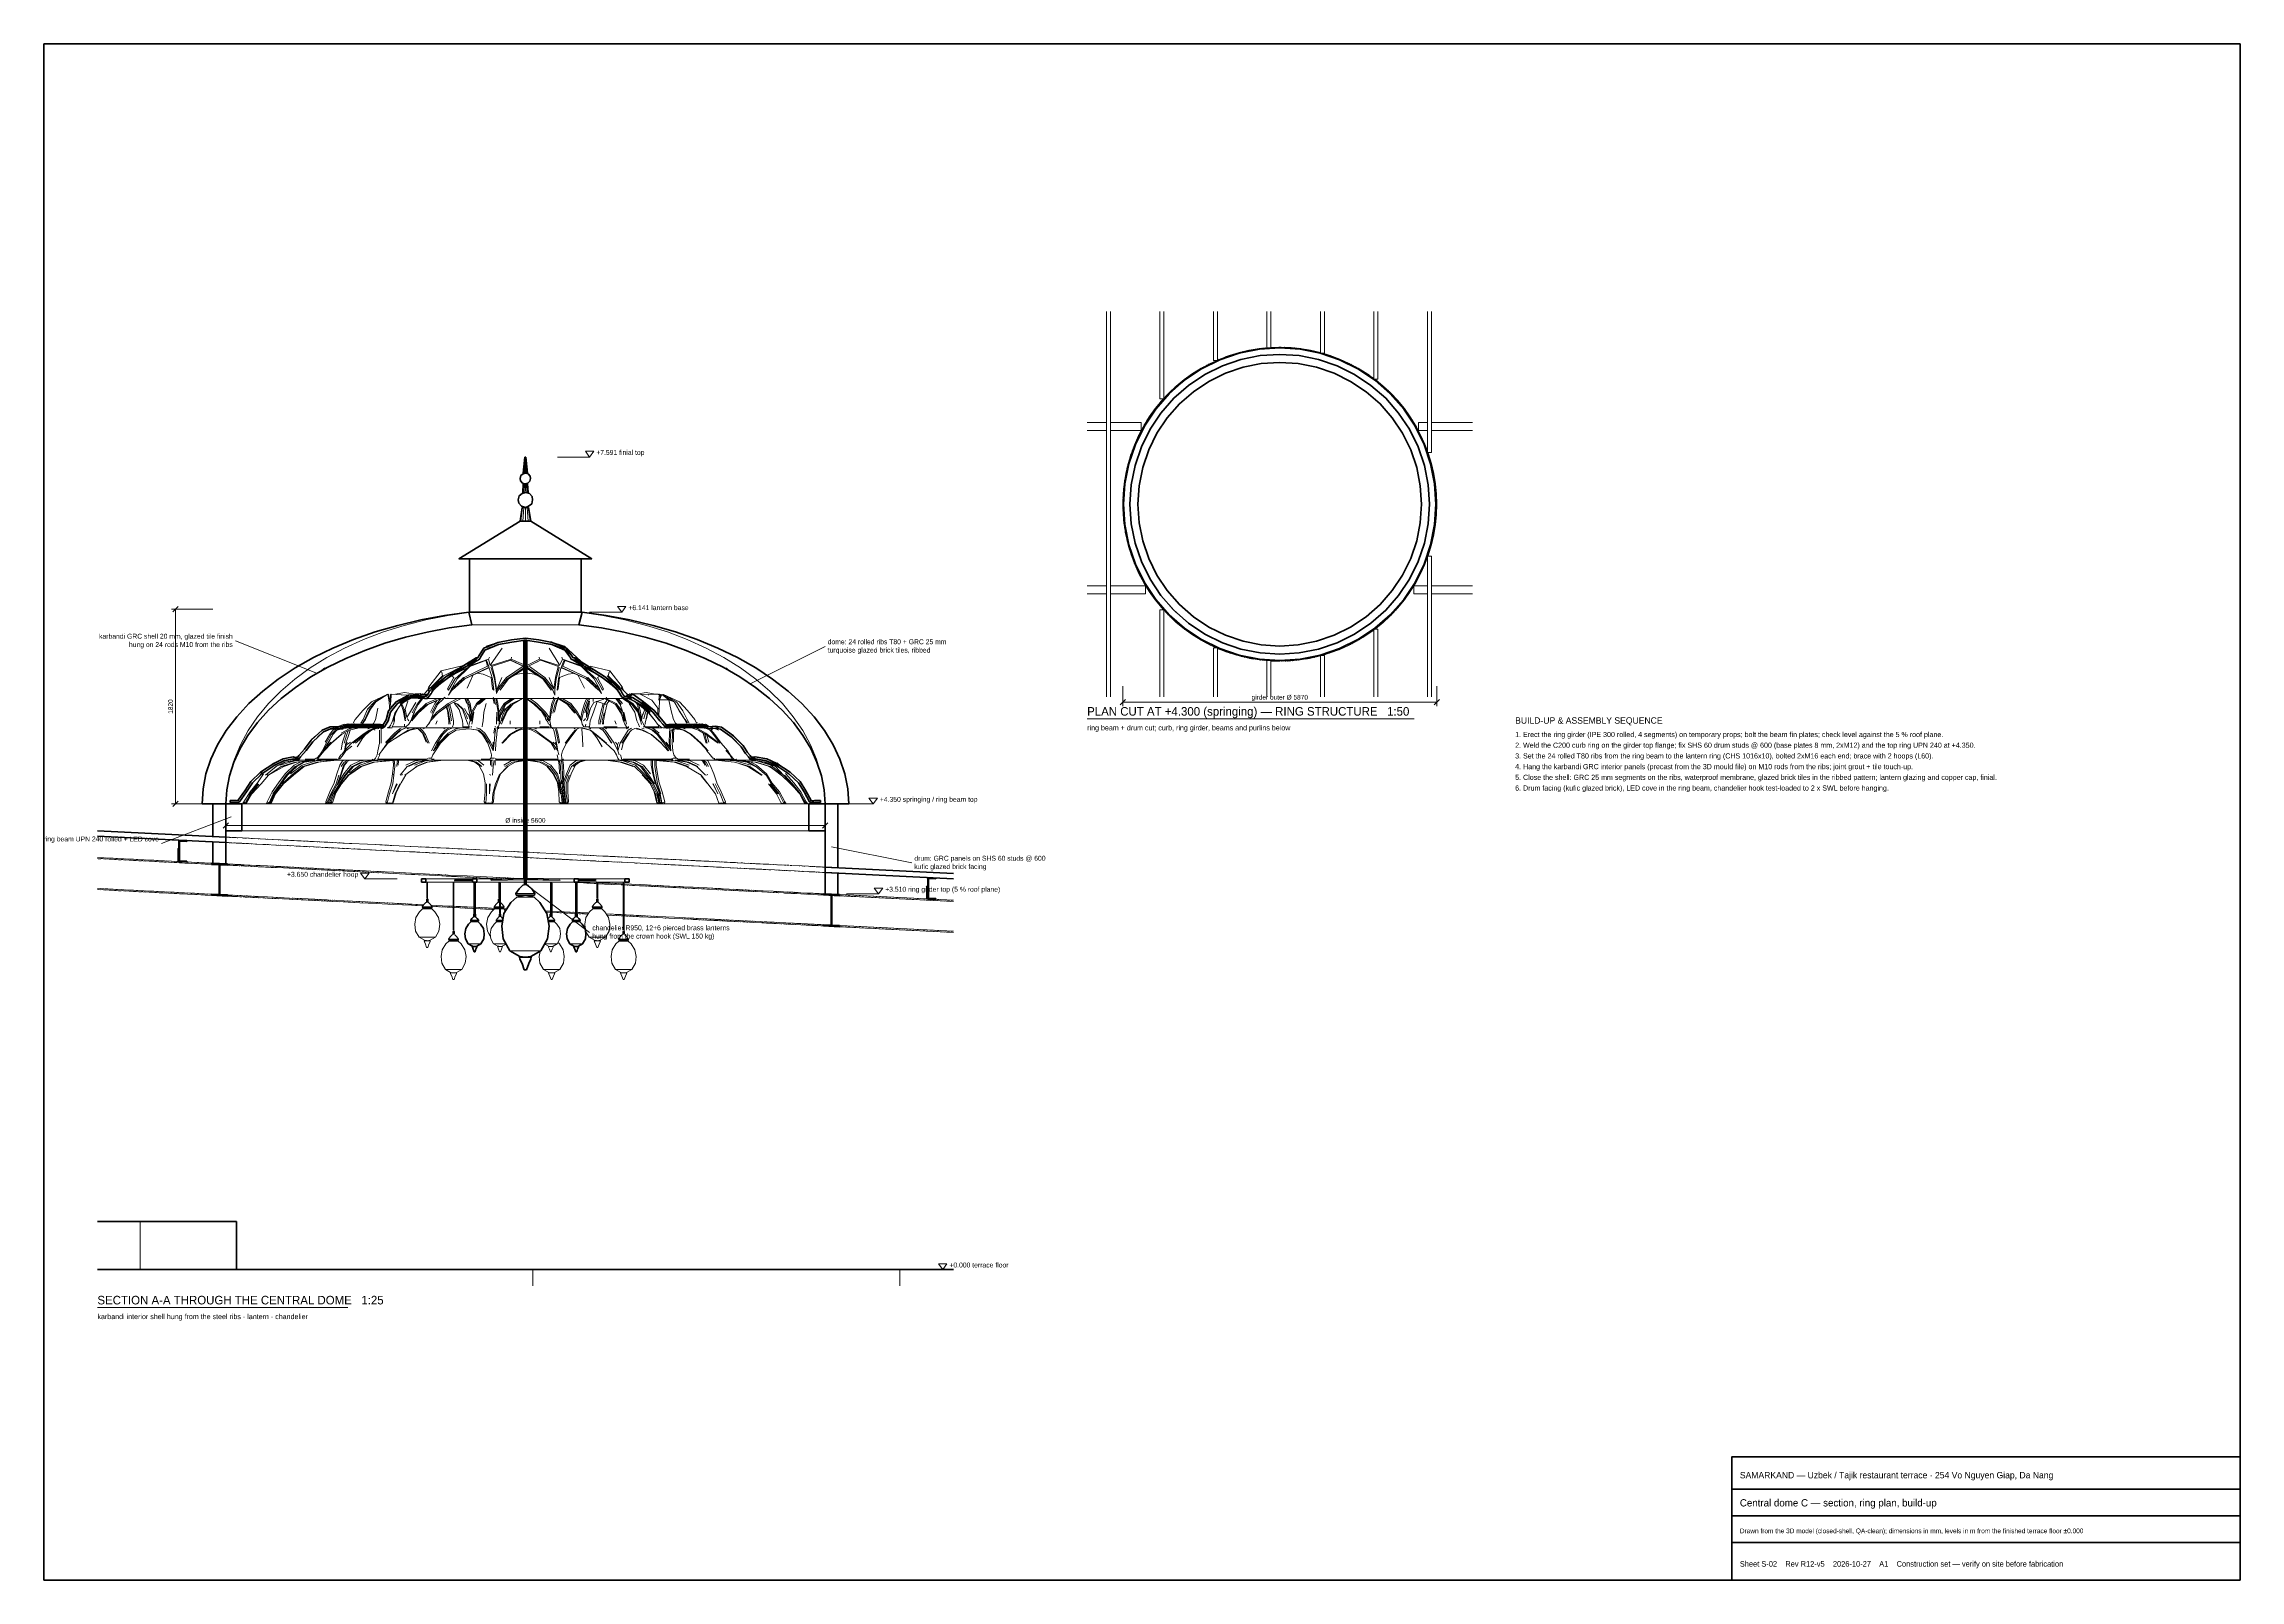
# Model space of a CAD drawing. Header units: metres. Extents: x 10 to 831, y 10 to 584.
import ezdxf
from ezdxf.enums import TextEntityAlignment as Align

# ---------------------------------------------------------------- set-up
doc = ezdxf.new("R2010")
doc.units = ezdxf.units.M
for name, color, linetype, lineweight in [('CUT', 7, 'Continuous', 50), ('DIM', 1, 'Continuous', 13), ('FRAME', 7, 'Continuous', 50), ('TXT', 7, 'Continuous', 18), ('VIS', 8, 'Continuous', 13)]:
    doc.layers.add(name, color=color, linetype=linetype, lineweight=lineweight)

msp = doc.modelspace()

# ---------------------------------------------------------------- linework, layer by layer
at = {"layer": 'CUT'}
for p, q in [((449.6512, 465.9546), (456.885, 468.41)), ((456.885, 468.41), (464.3772, 469.9004)), ((464.3772, 469.9004), (472, 470.4)), ((464.6906, 467.521), (472, 468)), ((464.6906, 467.521), (472, 468)), ((472, 470.4), (479.6228, 469.9004)), ((472, 468), (479.3094, 467.521)), ((472, 468), (479.3094, 467.521)), ((479.6228, 469.9004), (487.115, 468.41)), ((487.115, 468.41), (494.3488, 465.9546)), ((436.4484, 458.3318), (442.8, 462.5758)), ((437.9094, 456.4278), (444, 460.4974)), ((437.9094, 456.4278), (444, 460.4974)), ((442.8, 462.5758), (449.6512, 465.9546)), ((444, 460.4974), (450.5698, 463.7372)), ((444, 460.4974), (450.5698, 463.7372)), ((445.5, 457.8994), (451.7178, 460.9656)), ((450.5698, 463.7372), (457.5062, 466.0918)), ((450.5698, 463.7372), (457.5062, 466.0918)), ((451.7178, 460.9656), (458.2826, 463.194)), ((457.5062, 466.0918), (464.6906, 467.521)), ((457.5062, 466.0918), (464.6906, 467.521)), ((458.2826, 463.194), (465.0822, 464.5466)), ((465.0822, 464.5466), (472, 465)), ((472, 465), (478.9178, 464.5466)), ((478.9178, 464.5466), (485.7174, 463.194)), ((479.3094, 467.521), (486.4938, 466.0918)), ((479.3094, 467.521), (486.4938, 466.0918)), ((485.7174, 463.194), (492.2822, 460.9656)), ((486.4938, 466.0918), (493.4302, 463.7372)), ((486.4938, 466.0918), (493.4302, 463.7372)), ((492.2822, 460.9656), (498.5, 457.8994)), ((493.4302, 463.7372), (500, 460.4974)), ((493.4302, 463.7372), (500, 460.4974)), ((494.3488, 465.9546), (501.2, 462.5758)), ((500, 460.4974), (506.0906, 456.4278)), ((500, 460.4974), (506.0906, 456.4278)), ((501.2, 462.5758), (507.5516, 458.3318)), ((425.6682, 447.5516), (430.705, 453.295)), ((427.5722, 446.0906), (432.402, 451.598)), ((427.5722, 446.0906), (432.402, 451.598)), ((430.705, 453.295), (436.4484, 458.3318)), ((432.402, 451.598), (437.9094, 456.4278)), ((432.402, 451.598), (437.9094, 456.4278)), ((434.5234, 449.4766), (439.7356, 454.0478)), ((439.7356, 454.0478), (445.5, 457.8994)), ((498.5, 457.8994), (504.2644, 454.0478)), ((504.2644, 454.0478), (509.4766, 449.4766)), ((506.0906, 456.4278), (511.598, 451.598)), ((506.0906, 456.4278), (511.598, 451.598)), ((507.5516, 458.3318), (513.295, 453.295)), ((511.598, 451.598), (516.4278, 446.0906)), ((511.598, 451.598), (516.4278, 446.0906)), ((513.295, 453.295), (518.3318, 447.5516)), ((421.4242, 441.2), (425.6682, 447.5516)), ((423.5026, 440), (427.5722, 446.0906)), ((423.5026, 440), (427.5722, 446.0906)), ((426.1006, 438.5), (429.9522, 444.2644)), ((429.9522, 444.2644), (434.5234, 449.4766)), ((509.4766, 449.4766), (514.0478, 444.2644)), ((514.0478, 444.2644), (517.8994, 438.5)), ((516.4278, 446.0906), (520.4974, 440)), ((516.4278, 446.0906), (520.4974, 440)), ((518.3318, 447.5516), (522.5758, 441.2)), ((418.0454, 434.3488), (421.4242, 441.2)), ((420.2628, 433.4302), (423.5026, 440)), ((420.2628, 433.4302), (423.5026, 440)), ((423.0344, 432.2822), (426.1006, 438.5)), ((517.8994, 438.5), (520.9656, 432.2822)), ((520.4974, 440), (523.7372, 433.4302)), ((520.4974, 440), (523.7372, 433.4302)), ((522.5758, 441.2), (525.9546, 434.3488)), ((189.2, 423.63), (189.84, 429.63)), ((189.84, 429.63), (189.8616, 429.63)), ((189.8616, 429.63), (189.8828, 429.63)), ((189.8828, 429.63), (189.9076, 429.63)), ((189.9076, 429.63), (190.0924, 429.63)), ((190.0924, 429.63), (190.1172, 429.63)), ((190.1172, 429.63), (190.1384, 429.63)), ((190.1384, 429.63), (190.16, 429.63)), ((190.16, 429.63), (190.8, 423.63)), ((414.0996, 419.6228), (415.59, 427.115)), ((415.59, 427.115), (418.0454, 434.3488)), ((417.9082, 426.4938), (420.2628, 433.4302)), ((417.9082, 426.4938), (420.2628, 433.4302)), ((420.806, 425.7174), (423.0344, 432.2822)), ((520.9656, 432.2822), (523.194, 425.7174)), ((523.7372, 433.4302), (526.0918, 426.4938)), ((523.7372, 433.4302), (526.0918, 426.4938)), ((525.9546, 434.3488), (528.41, 427.115)), ((528.41, 427.115), (529.9004, 419.6228)), ((188.2988, 422.6812), (188.098, 421.63)), ((188.098, 421.63), (188.2112, 420.7356)), ((188.2112, 420.7356), (188.9484, 419.9284)), ((189.1492, 423.3312), (188.2988, 422.6812)), ((188.9484, 419.9284), (190, 419.63)), ((189, 416.43), (189.2, 419.63)), ((190, 423.63), (189.1492, 423.3312)), ((190.8, 423.63), (189.2, 423.63)), ((189.2, 419.63), (189.538, 419.63)), ((189.538, 419.63), (190.462, 419.63)), ((191.0516, 423.3312), (190, 423.63)), ((190, 419.63), (190.8508, 419.9284)), ((190.462, 419.63), (190.8, 419.63)), ((190.8, 419.63), (191, 416.43)), ((190.8508, 419.9284), (191.7012, 420.5784)), ((191.7888, 422.5244), (191.0516, 423.3312)), ((191.7012, 420.5784), (191.902, 421.63)), ((191.902, 421.63), (191.7888, 422.5244)), ((413.6, 412), (414.0996, 419.6228)), ((416, 412), (416.479, 419.3094)), ((416, 412), (416.479, 419.3094)), ((416.479, 419.3094), (417.9082, 426.4938)), ((416.479, 419.3094), (417.9082, 426.4938)), ((419, 412), (419.4534, 418.9178)), ((419.4534, 418.9178), (420.806, 425.7174)), ((523.194, 425.7174), (524.5466, 418.9178)), ((524.5466, 418.9178), (525, 412)), ((526.0918, 426.4938), (527.521, 419.3094)), ((526.0918, 426.4938), (527.521, 419.3094)), ((527.521, 419.3094), (528, 412)), ((527.521, 419.3094), (528, 412)), ((529.9004, 419.6228), (530.4, 412)), ((187.618, 415.102), (187.3372, 413.63)), ((187.3372, 413.63), (187.4956, 412.3776)), ((187.4956, 412.3776), (188.528, 411.248)), ((188.8092, 416.0116), (187.618, 415.102)), ((188, 405.63), (188.8, 410.83)), ((188.528, 411.248), (190, 410.83)), ((188.8, 410.83), (189.3072, 410.83)), ((190, 416.43), (188.8092, 416.0116)), ((189.268, 416.43), (189, 416.43)), ((189.5, 416.43), (189.268, 416.43)), ((189.3072, 410.83), (190, 410.83)), ((190, 416.43), (189.5, 416.43)), ((191.472, 416.0116), (190, 416.43)), ((191, 416.43), (190, 416.43)), ((190, 410.83), (191.1908, 411.248)), ((190, 410.83), (190.6928, 410.83)), ((190.6928, 410.83), (191.2, 410.83)), ((191.1908, 411.248), (192.382, 412.158)), ((191.2, 410.83), (192, 405.63)), ((192.5044, 414.882), (191.472, 416.0116)), ((192.382, 412.158), (192.6628, 413.63)), ((192.6628, 413.63), (192.5044, 414.882)), ((414.0996, 404.3772), (413.6, 412)), ((416.479, 404.6906), (416, 412)), ((416.479, 404.6906), (416, 412)), ((419.4534, 405.0822), (419, 412)), ((525, 412), (524.5466, 405.0822)), ((528, 412), (527.521, 404.6906)), ((528, 412), (527.521, 404.6906)), ((530.4, 412), (529.9004, 404.3772)), ((165.1428, 391.63), (188, 405.63)), ((188.536, 405.63), (188, 405.63)), ((188, 405.63), (188.0172, 405.63)), ((188.0172, 405.63), (188.0516, 405.63)), ((188.0516, 405.63), (188.0872, 405.63)), ((188.0872, 405.63), (188.1252, 405.63)), ((188.1252, 405.63), (188.9912, 405.63)), ((189, 405.63), (188.536, 405.63)), ((188.9912, 405.63), (190, 405.63)), ((192, 405.63), (189, 405.63)), ((190, 405.63), (191.8748, 405.63)), ((191.8748, 405.63), (191.9484, 405.63)), ((191.9484, 405.63), (191.9656, 405.63)), ((191.9656, 405.63), (191.9828, 405.63)), ((191.9828, 405.63), (192, 405.63)), ((192, 405.63), (214.8572, 391.63)), ((415.59, 396.885), (414.0996, 404.3772)), ((417.9082, 397.5062), (416.479, 404.6906)), ((417.9082, 397.5062), (416.479, 404.6906)), ((420.806, 398.2826), (419.4534, 405.0822)), ((524.5466, 405.0822), (523.194, 398.2826)), ((527.521, 404.6906), (526.0918, 397.5062)), ((527.521, 404.6906), (526.0918, 397.5062)), ((529.9004, 404.3772), (528.41, 396.885)), ((418.0454, 389.6512), (415.59, 396.885)), ((420.2628, 390.5698), (417.9082, 397.5062)), ((420.2628, 390.5698), (417.9082, 397.5062)), ((423.0344, 391.7178), (420.806, 398.2826)), ((523.194, 398.2826), (520.9656, 391.7178)), ((526.0918, 397.5062), (523.7372, 390.5698)), ((526.0918, 397.5062), (523.7372, 390.5698)), ((528.41, 396.885), (525.9546, 389.6512)), ((171.8032, 391.63), (165.1428, 391.63)), ((169.1428, 371.63), (169.1428, 391.63)), ((169.1428, 391.63), (169.3212, 391.63)), ((169.3212, 391.63), (169.4996, 391.63)), ((169.4996, 391.63), (169.6796, 391.63)), ((169.6796, 391.63), (174.0368, 391.63)), ((177.5716, 391.63), (171.8032, 391.63)), ((174.0368, 391.63), (179.4816, 391.63)), ((190, 391.63), (177.5716, 391.63)), ((179.4816, 391.63), (207.1308, 391.63)), ((214.8572, 391.63), (190, 391.63)), ((207.1308, 391.63), (209.5512, 391.63)), ((209.5512, 391.63), (210.6788, 391.63)), ((210.6788, 391.63), (210.8572, 391.63)), ((210.8572, 391.63), (210.8572, 371.63)), ((421.4242, 382.8), (418.0454, 389.6512)), ((423.5026, 384), (420.2628, 390.5698)), ((423.5026, 384), (420.2628, 390.5698)), ((426.1006, 385.5), (423.0344, 391.7178)), ((520.9656, 391.7178), (517.8994, 385.5)), ((523.7372, 390.5698), (520.4974, 384)), ((523.7372, 390.5698), (520.4974, 384)), ((525.9546, 389.6512), (522.5758, 382.8)), ((425.6682, 376.4484), (421.4242, 382.8)), ((427.5722, 377.9094), (423.5026, 384)), ((427.5722, 377.9094), (423.5026, 384)), ((429.9522, 379.7356), (426.1006, 385.5)), ((432.402, 372.402), (427.5722, 377.9094)), ((432.402, 372.402), (427.5722, 377.9094)), ((434.5234, 374.5234), (429.9522, 379.7356)), ((514.0478, 379.7356), (509.4766, 374.5234)), ((516.4278, 377.9094), (511.598, 372.402)), ((516.4278, 377.9094), (511.598, 372.402)), ((517.8994, 385.5), (514.0478, 379.7356)), ((520.4974, 384), (516.4278, 377.9094)), ((520.4974, 384), (516.4278, 377.9094)), ((522.5758, 382.8), (518.3318, 376.4484)), ((159.808, 370.4124), (150.9292, 368.774)), ((168.8344, 371.63), (159.808, 370.4124)), ((170, 366.9072), (168.8344, 371.63)), ((179.5716, 371.63), (169.1428, 371.63)), ((210.8572, 371.63), (179.5716, 371.63)), ((211.1656, 371.63), (210, 366.9072)), ((220.192, 370.4124), (211.1656, 371.63)), ((229.0708, 368.774), (220.192, 370.4124)), ((430.705, 370.705), (425.6682, 376.4484)), ((436.4484, 365.6682), (430.705, 370.705)), ((437.9094, 367.5722), (432.402, 372.402)), ((437.9094, 367.5722), (432.402, 372.402)), ((439.7356, 369.9522), (434.5234, 374.5234)), ((445.5, 366.1006), (439.7356, 369.9522)), ((504.2644, 369.9522), (498.5, 366.1006)), ((509.4766, 374.5234), (504.2644, 369.9522)), ((511.598, 372.402), (506.0906, 367.5722)), ((511.598, 372.402), (506.0906, 367.5722)), ((513.295, 370.705), (507.5516, 365.6682)), ((518.3318, 376.4484), (513.295, 370.705)), ((125.76, 361.4472), (118.0408, 358.2492)), ((133.8496, 364.278), (125.76, 361.4472)), ((142.2576, 366.7252), (133.8496, 364.278)), ((137.418, 360.04), (145.2108, 362.326)), ((150.9292, 368.774), (142.2576, 366.7252)), ((145.2108, 362.326), (153.2712, 364.2396)), ((153.2712, 364.2396), (161.5504, 365.7696)), ((161.5504, 365.7696), (170, 366.9072)), ((179.7036, 360.3336), (184.8444, 361.31)), ((184.8444, 361.31), (190, 361.9532)), ((190, 361.9532), (195.0332, 361.3092)), ((195.0332, 361.3092), (200.0472, 360.3304)), ((210, 366.9072), (218.4496, 365.7696)), ((218.4496, 365.7696), (226.7288, 364.2396)), ((226.7288, 364.2396), (234.7892, 362.326)), ((237.7424, 366.7252), (229.0708, 368.774)), ((234.7892, 362.326), (242.582, 360.04)), ((246.1504, 364.278), (237.7424, 366.7252)), ((254.24, 361.4472), (246.1504, 364.278)), ((261.9592, 358.2492), (254.24, 361.4472)), ((442.8, 361.4242), (436.4484, 365.6682)), ((444, 363.5026), (437.9094, 367.5722)), ((444, 363.5026), (437.9094, 367.5722)), ((449.6512, 358.0454), (442.8, 361.4242)), ((450.5698, 360.2628), (444, 363.5026)), ((450.5698, 360.2628), (444, 363.5026)), ((451.7178, 363.0344), (445.5, 366.1006)), ((458.2826, 360.806), (451.7178, 363.0344)), ((492.2822, 363.0344), (485.7174, 360.806)), ((498.5, 366.1006), (492.2822, 363.0344)), ((500, 363.5026), (493.4302, 360.2628)), ((500, 363.5026), (493.4302, 360.2628)), ((501.2, 361.4242), (494.3488, 358.0454)), ((506.0906, 367.5722), (500, 363.5026)), ((506.0906, 367.5722), (500, 363.5026)), ((507.5516, 365.6682), (501.2, 361.4242)), ((110.742, 354.7036), (103.91, 350.8312)), ((118.0408, 358.2492), (110.742, 354.7036)), ((116.1, 351.0968), (122.8192, 354.4088)), ((122.8192, 354.4088), (129.9392, 357.3956)), ((129.9392, 357.3956), (137.418, 360.04)), ((160.7424, 347.9084), (171.6, 354.5952)), ((171.7024, 353.718), (161.214, 347.2408)), ((171.6, 354.5952), (172.0132, 354.5464)), ((172.118, 353.6724), (171.7024, 353.718)), ((172.0132, 354.5464), (172.1512, 354.6404)), ((172.812, 354.0992), (172.118, 353.6724)), ((172.1512, 354.6404), (172.524, 355.31)), ((172.524, 355.31), (174.4132, 358.1676)), ((173.22, 354.8724), (172.812, 354.0992)), ((174.8872, 357.492), (173.22, 354.8724)), ((174.4132, 358.1676), (179.7036, 360.3336)), ((179.9252, 359.5596), (174.8872, 357.492)), ((184.9624, 360.5184), (179.9252, 359.5596)), ((190, 361.1468), (184.9624, 360.5184)), ((189.44, 271.9868), (189.44, 361.1468)), ((189.44, 361.1468), (189.604, 361.1468)), ((189.604, 361.1468), (190, 361.1468)), ((190, 361.1468), (190.396, 361.1468)), ((194.9092, 360.5184), (190, 361.1468)), ((190.396, 361.1468), (190.56, 361.1468)), ((190.56, 361.1468), (190.56, 271.9868)), ((199.818, 359.558), (194.9092, 360.5184)), ((204.7272, 357.4876), (199.818, 359.558)), ((200.0472, 360.3304), (205.1924, 358.1664)), ((206.7052, 354.882), (204.7272, 357.4876)), ((205.1924, 358.1664), (207.398, 355.338)), ((207.1104, 354.1092), (206.7052, 354.882)), ((208.0332, 353.6828), (207.1104, 354.1092)), ((207.398, 355.338), (207.7668, 354.6776)), ((207.7668, 354.6776), (208.1016, 354.5668)), ((208.348, 353.7288), (208.0332, 353.6828)), ((208.1016, 354.5668), (208.4312, 354.6264)), ((218.6696, 347.2412), (208.348, 353.7288)), ((208.4312, 354.6264), (219.1444, 347.9132)), ((242.582, 360.04), (250.0608, 357.3956)), ((250.0608, 357.3956), (257.1808, 354.4088)), ((257.1808, 354.4088), (263.9, 351.0968)), ((269.258, 354.7036), (261.9592, 358.2492)), ((276.09, 350.8312), (269.258, 354.7036)), ((456.885, 355.59), (449.6512, 358.0454)), ((457.5062, 357.9082), (450.5698, 360.2628)), ((457.5062, 357.9082), (450.5698, 360.2628)), ((464.3772, 354.0996), (456.885, 355.59)), ((464.6906, 356.479), (457.5062, 357.9082)), ((464.6906, 356.479), (457.5062, 357.9082)), ((465.0822, 359.4534), (458.2826, 360.806)), ((472, 353.6), (464.3772, 354.0996)), ((472, 356), (464.6906, 356.479)), ((472, 356), (464.6906, 356.479)), ((472, 359), (465.0822, 359.4534)), ((478.9178, 359.4534), (472, 359)), ((479.3094, 356.479), (472, 356)), ((479.3094, 356.479), (472, 356)), ((479.6228, 354.0996), (472, 353.6)), ((485.7174, 360.806), (478.9178, 359.4534)), ((486.4938, 357.9082), (479.3094, 356.479)), ((486.4938, 357.9082), (479.3094, 356.479)), ((487.115, 355.59), (479.6228, 354.0996)), ((493.4302, 360.2628), (486.4938, 357.9082)), ((493.4302, 360.2628), (486.4938, 357.9082)), ((494.3488, 358.0454), (487.115, 355.59)), ((97.5892, 346.6552), (91.8196, 342.2008)), ((103.91, 350.8312), (97.5892, 346.6552)), ((104.0232, 343.5792), (109.8224, 347.4796)), ((109.8224, 347.4796), (116.1, 351.0968)), ((155.1048, 343.6016), (160.7424, 347.9084)), ((161.214, 347.2408), (155.6664, 342.9736)), ((224.0804, 343.094), (218.6696, 347.2412)), ((219.1444, 347.9132), (224.9356, 343.7688)), ((263.9, 351.0968), (270.1776, 347.4796)), ((270.1776, 347.4796), (275.9768, 343.5792)), ((282.4108, 346.6552), (276.09, 350.8312)), ((288.1804, 342.2008), (282.4108, 346.6552)), ((86.6384, 337.4944), (82.0788, 332.564)), ((91.8196, 342.2008), (86.6384, 337.4944)), ((93.9968, 335.0224), (98.7376, 339.4184)), ((98.7376, 339.4184), (104.0232, 343.5792)), ((138.824, 334.7424), (141.672, 338.1636)), ((142.216, 337.5364), (139.5728, 334.3444)), ((141.672, 338.1636), (146.3, 340.658)), ((146.546, 339.864), (142.216, 337.5364)), ((146.3, 340.658), (149.1984, 340.7816)), ((148.9572, 339.864), (146.546, 339.864)), ((150.0428, 339.4792), (148.9572, 339.864)), ((149.1984, 340.7816), (150.2544, 340.3036)), ((151.294, 339.4792), (150.0428, 339.4792)), ((150.2544, 340.3036), (150.8176, 340.5396)), ((150.8176, 340.5396), (151.3708, 340.7368)), ((151.7628, 339.864), (151.294, 339.4792)), ((151.3708, 340.7368), (151.5116, 340.7384)), ((151.5116, 340.7384), (152.7552, 340.6428)), ((151.8764, 339.864), (151.7628, 339.864)), ((151.9864, 339.864), (151.8764, 339.864)), ((151.99, 339.8588), (151.9864, 339.864)), ((152.274, 339.3888), (151.99, 339.8588)), ((152.3644, 339.3888), (152.274, 339.3888)), ((153.0224, 339.3888), (152.3644, 339.3888)), ((152.7552, 340.6428), (152.7596, 340.6376)), ((152.7596, 340.6376), (152.77, 340.588)), ((152.77, 340.588), (153.3056, 341.0204)), ((152.786, 340.2388), (152.8216, 340.2856)), ((152.7928, 340.2312), (152.786, 340.2388)), ((153.3056, 341.0204), (152.7928, 340.2312)), ((152.8216, 340.2856), (152.982, 340.2592)), ((152.982, 340.2592), (153.0372, 340.2368)), ((153.3996, 339.3888), (153.0224, 339.3888)), ((153.0372, 340.2368), (153.642, 341.1712)), ((154.2988, 340.6864), (153.3996, 339.3888)), ((153.642, 341.1712), (153.8992, 341.6428)), ((153.7724, 343.1104), (155.1048, 343.6016)), ((154.042, 341.8376), (153.7724, 343.1104)), ((153.8992, 341.6428), (154.034, 341.8252)), ((154.034, 341.8252), (154.042, 341.8376)), ((154.7612, 341.2568), (154.2988, 340.6864)), ((154.8508, 341.3728), (154.7612, 341.2568)), ((154.9764, 341.5228), (154.8508, 341.3728)), ((155.202, 342.5132), (154.9764, 341.5228)), ((155.6664, 342.9736), (155.202, 342.5132)), ((224.2104, 342.9), (224.0804, 343.094)), ((225.3628, 340.9756), (224.2104, 342.9)), ((224.9356, 343.7688), (225.05, 343.6016)), ((225.05, 343.6016), (226.1824, 341.3676)), ((225.5924, 340.6864), (225.3628, 340.9756)), ((226.5532, 339.3888), (225.5924, 340.6864)), ((226.1824, 341.3676), (226.3316, 341.1692)), ((226.3316, 341.1692), (227.0192, 340.1684)), ((226.9132, 339.3888), (226.5532, 339.3888)), ((227.7452, 339.3888), (226.9132, 339.3888)), ((227.0192, 340.1684), (226.9452, 340.1888)), ((226.9452, 340.1888), (227.6688, 340.188)), ((227.6688, 340.188), (228.0744, 340.2552)), ((228.0804, 339.4348), (227.7452, 339.3888)), ((228.0744, 340.2552), (228.8576, 340.3988)), ((228.8824, 339.4348), (228.0804, 339.4348)), ((228.8576, 340.3988), (229.0672, 340.3508)), ((229.0672, 339.3732), (228.8824, 339.4348)), ((229.0672, 340.3508), (230.1808, 341.0176)), ((230.084, 339.7836), (229.0672, 339.3732)), ((233.6212, 337.5368), (230.084, 339.7836)), ((230.1808, 341.0176), (234.1028, 338.182)), ((237.6048, 334.3444), (233.6212, 337.5368)), ((234.1028, 338.182), (238.1916, 334.9096)), ((275.9768, 343.5792), (281.2624, 339.4184)), ((281.2624, 339.4184), (286.0032, 335.0224)), ((293.3616, 337.4944), (288.1804, 342.2008)), ((297.9212, 332.564), (293.3616, 337.4944)), ((82.0788, 332.564), (78.17, 327.4392)), ((86.26, 325.63), (89.8296, 330.4168)), ((89.8296, 330.4168), (93.9968, 335.0224)), ((114.03, 327.5964), (116.9856, 328.8604)), ((116.9856, 328.8604), (120.6308, 328.8804)), ((120.6308, 328.8804), (120.8876, 328.8824)), ((120.8876, 328.8824), (120.902, 328.8968)), ((120.902, 328.8968), (121.5016, 328.9436)), ((121.5016, 328.9436), (121.5028, 328.944)), ((121.5028, 328.944), (121.9964, 329.2376)), ((121.9964, 329.2376), (122.0892, 329.3228)), ((122.0892, 329.3228), (122.1636, 329.252)), ((122.1636, 329.252), (122.5856, 329.2236)), ((122.5724, 329.2236), (123.2856, 329.7276)), ((122.5856, 329.2236), (122.5724, 329.2236)), ((123.6572, 328.8492), (122.9212, 328.3984)), ((123.2856, 329.7276), (129.6024, 329.6484)), ((129.6056, 328.8492), (123.6572, 328.8492)), ((129.6024, 329.6484), (129.7664, 329.6488)), ((129.7684, 328.8492), (129.6056, 328.8492)), ((129.7664, 329.6488), (129.9216, 329.6488)), ((129.9232, 328.8492), (129.7684, 328.8492)), ((129.9216, 329.6488), (135.844, 329.638)), ((135.4564, 328.8492), (129.9232, 328.8492)), ((135.9296, 328.3984), (135.4564, 328.8492)), ((135.844, 329.638), (136.3148, 329.1812)), ((136.3148, 329.1812), (136.3384, 329.1896)), ((136.3384, 329.1896), (136.348, 329.194)), ((136.348, 329.194), (136.6936, 329.4224)), ((136.662, 328.408), (136.6424, 328.3984)), ((137.3152, 328.8492), (136.662, 328.408)), ((136.6936, 329.4224), (137.1656, 330.1912)), ((137.1656, 330.1912), (137.8988, 331.4172)), ((137.9044, 329.7956), (137.3152, 328.8492)), ((137.8988, 331.4172), (138.824, 334.7424)), ((138.682, 331.126), (137.9044, 329.7956)), ((139.5728, 334.3444), (138.682, 331.126)), ((240.2352, 331.126), (237.6048, 334.3444)), ((238.1916, 334.9096), (240.8732, 331.6352)), ((241.3416, 329.7956), (240.2352, 331.126)), ((240.8732, 331.6352), (241.9704, 330.3192)), ((242.2228, 328.8492), (241.3416, 329.7956)), ((241.9704, 330.3192), (242.778, 329.4504)), ((242.6972, 328.3984), (242.2228, 328.8492)), ((242.778, 329.4504), (243.0048, 329.1896)), ((243.0048, 329.1896), (243.0664, 329.1852)), ((243.0664, 329.1852), (243.5792, 329.6396)), ((243.9144, 328.8492), (243.4004, 328.3984)), ((243.5792, 329.6396), (248.97, 329.6488)), ((248.9696, 328.8492), (243.9144, 328.8492)), ((249.1248, 328.8492), (248.9696, 328.8492)), ((248.97, 329.6488), (249.1272, 329.6488)), ((256.028, 328.8492), (249.1248, 328.8492)), ((249.1272, 329.6488), (256.352, 329.7064)), ((256.916, 328.3984), (256.028, 328.8492)), ((256.352, 329.7064), (257.2252, 329.2168)), ((257.2252, 329.2168), (257.3944, 329.2284)), ((257.3944, 329.2284), (257.6068, 329.2204)), ((257.6068, 329.2204), (257.7128, 329.174)), ((257.7128, 329.174), (258.19, 328.8228)), ((258.19, 328.8228), (258.2488, 328.8392)), ((258.2488, 328.8392), (258.4276, 328.852)), ((258.4276, 328.852), (261.0532, 329.0896)), ((261.0532, 329.0896), (263.3056, 328.6692)), ((263.3056, 328.6692), (267.7964, 325.4652)), ((286.0032, 335.0224), (290.1704, 330.4168)), ((290.1704, 330.4168), (293.74, 325.63)), ((301.83, 327.4392), (297.9212, 332.564)), ((74.9372, 322.1508), (72.4008, 316.7296)), ((78.17, 327.4392), (74.9372, 322.1508)), ((80.9976, 315.6268), (83.3104, 320.69)), ((83.3104, 320.69), (86.26, 325.63)), ((106.3996, 319.3308), (107.468, 320.526)), ((107.468, 320.526), (109.8704, 323.796)), ((110.4736, 323.2616), (108.096, 320.028)), ((109.8704, 323.796), (114.03, 327.5964)), ((114.4576, 326.9084), (110.4736, 323.2616)), ((117.1612, 328.0628), (114.4576, 326.9084)), ((120.6416, 328.0808), (117.1612, 328.0628)), ((120.8592, 328.0824), (120.6416, 328.0808)), ((120.8256, 328.0784), (120.8592, 328.0824)), ((121.5696, 328.0676), (120.8256, 328.0784)), ((121.5876, 328.0684), (121.5696, 328.0676)), ((121.8256, 328.1968), (121.5876, 328.0684)), ((122.1416, 328.3984), (121.8256, 328.1968)), ((122.5488, 328.3984), (122.1416, 328.3984)), ((122.8908, 328.3984), (122.5488, 328.3984)), ((122.9212, 328.3984), (122.8908, 328.3984)), ((136.6424, 328.3984), (135.9296, 328.3984)), ((243.4004, 328.3984), (242.6972, 328.3984)), ((257.1072, 328.3984), (256.916, 328.3984)), ((257.5444, 328.3984), (257.1072, 328.3984)), ((257.6552, 328.3624), (257.5444, 328.3984)), ((258.296, 328.0184), (257.6552, 328.3624)), ((258.3564, 328.034), (258.296, 328.0184)), ((258.5204, 328.046), (258.3564, 328.034)), ((261.0148, 328.2824), (258.5204, 328.046)), ((262.9732, 327.9208), (261.0148, 328.2824)), ((267.2788, 324.8504), (262.9732, 327.9208)), ((270.7152, 321.292), (267.2788, 324.8504)), ((267.7964, 325.4652), (271.3424, 321.7956)), ((272.3256, 318.8108), (270.7152, 321.292)), ((271.3424, 321.7956), (272.9676, 319.292)), ((293.74, 325.63), (296.6896, 320.69)), ((296.6896, 320.69), (299.0024, 315.6268)), ((305.0628, 322.1508), (301.83, 327.4392)), ((307.5992, 316.7296), (305.0628, 322.1508)), ((72.4008, 316.7296), (70.5776, 311.2088)), ((79.3356, 310.47), (80.9976, 315.6268)), ((90.9404, 311.84), (95.9708, 315.18)), ((96.368, 314.4828), (91.462, 311.2288)), ((95.9708, 315.18), (99.464, 316.8376)), ((99.7192, 316.0728), (96.368, 314.4828)), ((99.464, 316.8376), (103.152, 317.6012)), ((103.0124, 316.7628), (99.7192, 316.0728)), ((103.8412, 316.3124), (103.0124, 316.7628)), ((103.152, 317.6012), (104.054, 317.1096)), ((104.5368, 316.3124), (103.8412, 316.3124)), ((104.054, 317.1096), (104.312, 317.1096)), ((104.312, 317.1096), (104.796, 317.3724)), ((105.34, 316.7628), (104.5368, 316.3124)), ((104.796, 317.3724), (105.3168, 318.0512)), ((105.3168, 318.0512), (106.3996, 319.3308)), ((105.9448, 317.554), (105.34, 316.7628)), ((107.008, 318.8108), (105.9448, 317.554)), ((108.096, 320.028), (107.008, 318.8108)), ((273.3748, 317.554), (272.3256, 318.8108)), ((272.9676, 319.292), (273.9756, 318.0824)), ((274.0388, 316.7628), (273.3748, 317.554)), ((273.9756, 318.0824), (274.5568, 317.3856)), ((274.8404, 316.3128), (274.0388, 316.7628)), ((274.5568, 317.3856), (275.0632, 317.112)), ((275.402, 316.3128), (274.8404, 316.3128)), ((275.0632, 317.112), (275.1508, 317.112)), ((275.1508, 317.112), (275.8848, 317.606)), ((276.0728, 316.7628), (275.402, 316.3128)), ((275.8848, 317.606), (280.262, 316.846)), ((280.0352, 316.0732), (276.0728, 316.7628)), ((283.6216, 314.4828), (280.0352, 316.0732)), ((280.262, 316.846), (284.0336, 315.1768)), ((288.4888, 311.2288), (283.6216, 314.4828)), ((284.0336, 315.1768), (289.0216, 311.8284)), ((299.0024, 315.6268), (300.6644, 310.47)), ((309.4224, 311.2088), (307.5992, 316.7296)), ((69.4792, 305.6212), (69.112, 300)), ((70.5776, 311.2088), (69.4792, 305.6212)), ((78, 300), (78.3344, 305.2508)), ((78.3344, 305.2508), (79.3356, 310.47)), ((82.4548, 301.2644), (85.0592, 304.9652)), ((85.7168, 304.5088), (83.0728, 300.7504)), ((85.0592, 304.9652), (87.3216, 308.4392)), ((87.9388, 307.924), (85.7168, 304.5088)), ((87.3216, 308.4392), (90.9404, 311.84)), ((91.462, 311.2288), (87.9388, 307.924)), ((292.108, 307.9244), (288.4888, 311.2288)), ((289.0216, 311.8284), (292.7216, 308.4472)), ((294.2016, 304.5088), (292.108, 307.9244)), ((292.7216, 308.4472), (294.8836, 304.9332)), ((296.2132, 300.7504), (294.2016, 304.5088)), ((294.8836, 304.9332), (296.8376, 301.28)), ((300.6644, 310.47), (301.6656, 305.2508)), ((301.6656, 305.2508), (302, 300)), ((310.5208, 305.6212), (309.4224, 311.2088)), ((310.888, 300), (310.5208, 305.6212)), ((69.112, 300), (78, 300)), ((73.2, 287.84), (73.2, 300)), ((73.2, 300), (78, 300)), ((78, 300), (78, 287.6)), ((78, 290), (78, 300)), ((78, 300), (84, 300)), ((79.61, 300.502), (79.61, 301.302)), ((79.61, 301.302), (81.8184, 301.2988)), ((81.5608, 300.502), (79.61, 300.502)), ((82.3164, 300), (81.5608, 300.502)), ((81.8184, 301.2988), (82.2164, 301.0344)), ((82.2164, 301.0344), (82.4548, 301.2644)), ((83.0728, 300.7504), (82.3164, 300)), ((84, 300), (84, 290)), ((296, 290), (296, 300)), ((296, 300), (302, 300)), ((297.398, 300.0004), (296.2132, 300.7504)), ((296.8376, 301.28), (297.4704, 300.9544)), ((298.4116, 300.502), (297.398, 300.0004)), ((297.4704, 300.9544), (298.1888, 301.298)), ((298.1888, 301.298), (300.3668, 301.302)), ((300.3668, 300.502), (298.4116, 300.502)), ((300.3668, 301.302), (300.3668, 300.502)), ((302, 276.4), (302, 300)), ((302, 300), (306.8, 300)), ((302, 300), (302, 290)), ((302, 300), (310.888, 300)), ((306.8, 300), (306.8, 276.16)), ((78, 287.6), (30, 290)), ((30, 288), (78, 285.6)), ((78, 287.6), (73.2, 287.84)), ((84, 290), (78, 290)), ((78, 285.6), (78, 287.6)), ((302, 290), (296, 290)), ((63.4, 286.33), (60.4, 286.48)), ((60.4, 286.48), (60.4, 286.16)), ((60.64, 286.148), (60.4, 286.16)), ((60.4, 286.16), (60.4, 278.8)), ((60.4, 286.16), (63.4, 286.01)), ((60.64, 278.788), (60.64, 286.148)), ((63.4, 286.01), (63.4, 286.33)), ((73.2, 277.84), (73.2, 285.84)), ((73.2, 285.84), (78, 285.6)), ((78, 285.6), (78, 277.6)), ((63.4, 278.65), (60.4, 278.8)), ((60.4, 278.8), (60.4, 278.48)), ((60.4, 278.8), (60.64, 278.788)), ((60.4, 278.48), (63.4, 278.33)), ((63.4, 278.33), (63.4, 278.65)), ((78.6, 277.57), (72.6, 277.87)), ((72.6, 277.87), (72.6, 277.442)), ((72.6, 277.442), (78.6, 277.142)), ((78, 277.6), (73.2, 277.84)), ((75.744, 277.2848), (75.456, 277.2992)), ((75.456, 277.2992), (75.456, 266.1552)), ((75.744, 266.1408), (75.744, 277.2848)), ((78.6, 277.142), (78.6, 277.57)), ((151.2, 270.7868), (151.2, 271.9868)), ((151.2, 271.9868), (152.8, 271.9868)), ((152.8, 271.9868), (152.8, 270.7868)), ((170.2, 270.7868), (170.2, 271.9868)), ((170.2, 271.9868), (171.8, 271.9868)), ((171.8, 271.9868), (171.8, 270.7868)), ((190.56, 271.9868), (189.44, 271.9868)), ((189.9656, 272.2656), (189.6412, 272.1012)), ((189.9656, 272.2656), (189.6412, 272.1012)), ((189.6412, 272.1012), (189.6756, 271.8228)), ((189.6412, 272.1012), (189.6756, 271.8228)), ((189.6756, 271.8228), (190.006, 271.7172)), ((189.6756, 271.8228), (190.006, 271.7172)), ((189.68, 269.9468), (189.68, 271.9868)), ((189.68, 271.9868), (190, 271.9868)), ((189.994, 272.2564), (189.9656, 272.2656)), ((189.994, 272.2564), (189.9656, 272.2656)), ((190, 271.9868), (189.994, 272.2564)), ((190, 271.9868), (189.994, 272.2564)), ((189.994, 271.7224), (190, 271.9868)), ((189.994, 271.7224), (190, 271.9868)), ((190.0384, 271.7076), (189.994, 271.7224)), ((190.0384, 271.7076), (189.994, 271.7224)), ((190, 271.9868), (190.0052, 272.2224)), ((190, 271.9868), (190.0032, 272.1276)), ((190, 271.9868), (190.16, 271.9868)), ((190.0032, 271.8464), (190, 271.9868)), ((190.0056, 271.7368), (190, 271.9868)), ((190.0032, 272.1276), (190.006, 272.2512)), ((190.006, 271.7172), (190.0032, 271.8464)), ((190.0052, 272.2224), (190.006, 272.2512)), ((190.006, 271.7172), (190.0056, 271.7368)), ((190.006, 272.2512), (190.322, 272.146)), ((190.006, 272.2512), (190.322, 272.146)), ((190.3604, 271.8672), (190.0384, 271.7076)), ((190.3604, 271.8672), (190.0384, 271.7076)), ((190.16, 271.9868), (190.32, 271.9868)), ((190.32, 271.9868), (190.32, 269.9468)), ((190.322, 272.146), (190.3604, 271.8672)), ((190.322, 272.146), (190.3604, 271.8672)), ((208.2, 270.7868), (208.2, 271.9868)), ((208.2, 271.9868), (209.8, 271.9868)), ((209.8, 271.9868), (209.8, 270.7868)), ((227.2, 270.7868), (227.2, 271.9868)), ((227.2, 271.9868), (228.8, 271.9868)), ((228.8, 271.9868), (228.8, 270.7868)), ((306.8, 276.16), (302, 276.4)), ((302, 274.4), (302, 276.4)), ((302, 276.4), (350, 273.9999)), ((302, 266.4), (302, 274.4)), ((302, 274.4), (306.8, 274.16)), ((350, 271.9999), (302, 274.4)), ((306.8, 274.16), (306.8, 266.16)), ((343.4, 272.33), (340.4, 272.48)), ((340.4, 272.48), (340.4, 272.16)), ((340.64, 272.148), (340.4, 272.16)), ((340.4, 272.16), (340.4, 264.8)), ((340.4, 272.16), (343.4, 272.01)), ((340.64, 264.788), (340.64, 272.148)), ((343.4, 272.01), (343.4, 272.33)), ((78.6, 265.998), (72.6, 266.298)), ((72.6, 266.298), (72.6, 265.87)), ((72.6, 265.87), (78.6, 265.57)), ((75.456, 266.1552), (75.744, 266.1408)), ((78.6, 265.57), (78.6, 265.998)), ((152.8, 270.7868), (151.2, 270.7868)), ((171.8, 270.7868), (170.2, 270.7868)), ((170.84, 258.7868), (170.84, 270.7868)), ((170.84, 270.7868), (171, 270.7868)), ((171, 270.7868), (171.08, 270.7868)), ((171.08, 270.7868), (171.16, 270.7868)), ((171.16, 270.7868), (171.16, 258.7868)), ((184.56, 263.1468), (181.976, 259.0668)), ((186.736, 265.1868), (184.56, 263.1468)), ((187.62, 268.2468), (186.464, 266.5468)), ((186.464, 266.5468), (186.6, 265.8668)), ((186.6, 265.8668), (190, 265.8668)), ((190, 265.8668), (186.736, 265.1868)), ((189.048, 269.6068), (187.62, 268.2468)), ((190, 269.9468), (189.048, 269.6068)), ((189.84, 269.9468), (189.68, 269.9468)), ((190, 269.9468), (189.84, 269.9468)), ((190.32, 269.9468), (190, 269.9468)), ((190.952, 269.6068), (190, 269.9468)), ((190, 265.8668), (193.4, 265.8668)), ((193.264, 265.1868), (190, 265.8668)), ((192.38, 268.2468), (190.952, 269.6068)), ((193.536, 266.5468), (192.38, 268.2468)), ((195.44, 263.1468), (193.264, 265.1868)), ((193.4, 265.8668), (193.536, 266.5468)), ((198.024, 259.0668), (195.44, 263.1468)), ((209.8, 270.7868), (208.2, 270.7868)), ((208.84, 258.7868), (208.84, 270.7868)), ((208.84, 270.7868), (209, 270.7868)), ((209, 270.7868), (209.08, 270.7868)), ((209.08, 270.7868), (209.16, 270.7868)), ((209.16, 270.7868), (209.16, 258.7868)), ((228.8, 270.7868), (227.2, 270.7868)), ((307.4, 266.13), (301.4, 266.43)), ((301.4, 266.43), (301.4, 266.002)), ((301.4, 266.002), (307.4, 265.702)), ((306.8, 266.16), (302, 266.4)), ((304.544, 265.8448), (304.256, 265.8592)), ((304.256, 265.8592), (304.256, 254.7152)), ((304.544, 254.7008), (304.544, 265.8448)), ((307.4, 265.702), (307.4, 266.13)), ((343.4, 264.65), (340.4, 264.8)), ((340.4, 264.8), (340.4, 264.48)), ((340.4, 264.8), (340.64, 264.788)), ((340.4, 264.48), (343.4, 264.33)), ((343.4, 264.33), (343.4, 264.65)), ((168.76, 255.1468), (167.696, 253.4668)), ((169.656, 255.9868), (168.76, 255.1468)), ((170.02, 257.2468), (169.544, 256.5468)), ((169.544, 256.5468), (169.6, 256.2668)), ((169.6, 256.2668), (171, 256.2668)), ((171, 256.2668), (169.656, 255.9868)), ((170.608, 257.8068), (170.02, 257.2468)), ((171, 257.9468), (170.608, 257.8068)), ((170.68, 257.9468), (170.68, 258.7868)), ((170.68, 258.7868), (171, 258.7868)), ((170.84, 257.9468), (170.68, 257.9468)), ((170.92, 258.7868), (170.84, 258.7868)), ((171, 257.9468), (170.84, 257.9468)), ((171, 258.7868), (170.92, 258.7868)), ((171.16, 258.7868), (171, 258.7868)), ((171, 258.7868), (171.16, 258.7868)), ((171.32, 257.9468), (171, 257.9468)), ((171.392, 257.8068), (171, 257.9468)), ((171, 256.2668), (172.4, 256.2668)), ((172.344, 255.9868), (171, 256.2668)), ((171.16, 258.7868), (171.32, 258.7868)), ((171.32, 258.7868), (171.32, 257.9468)), ((171.98, 257.2468), (171.392, 257.8068)), ((172.456, 256.5468), (171.98, 257.2468)), ((173.24, 255.1468), (172.344, 255.9868)), ((172.4, 256.2668), (172.456, 256.5468)), ((174.304, 253.4668), (173.24, 255.1468)), ((181.976, 259.0668), (181.16, 254.3068)), ((198.84, 254.3068), (198.024, 259.0668)), ((206.76, 255.1468), (205.696, 253.4668)), ((207.656, 255.9868), (206.76, 255.1468)), ((208.02, 257.2468), (207.544, 256.5468)), ((207.544, 256.5468), (207.6, 256.2668)), ((207.6, 256.2668), (209, 256.2668)), ((209, 256.2668), (207.656, 255.9868)), ((208.608, 257.8068), (208.02, 257.2468)), ((209, 257.9468), (208.608, 257.8068)), ((208.68, 257.9468), (208.68, 258.7868)), ((208.68, 258.7868), (209, 258.7868)), ((208.84, 257.9468), (208.68, 257.9468)), ((208.92, 258.7868), (208.84, 258.7868)), ((209, 257.9468), (208.84, 257.9468)), ((209, 258.7868), (208.92, 258.7868)), ((209.16, 258.7868), (209, 258.7868)), ((209, 258.7868), (209.16, 258.7868)), ((209.32, 257.9468), (209, 257.9468)), ((209.392, 257.8068), (209, 257.9468)), ((209, 256.2668), (210.4, 256.2668)), ((210.344, 255.9868), (209, 256.2668)), ((209.16, 258.7868), (209.32, 258.7868)), ((209.32, 258.7868), (209.32, 257.9468)), ((209.98, 257.2468), (209.392, 257.8068)), ((210.456, 256.5468), (209.98, 257.2468)), ((211.24, 255.1468), (210.344, 255.9868)), ((210.4, 256.2668), (210.456, 256.5468)), ((212.304, 253.4668), (211.24, 255.1468)), ((307.4, 254.558), (301.4, 254.858)), ((301.4, 254.858), (301.4, 254.43)), ((304.256, 254.7152), (304.544, 254.7008)), ((307.4, 254.13), (307.4, 254.558)), ((167.696, 253.4668), (167.36, 251.5068)), ((167.36, 251.5068), (167.584, 249.5468)), ((167.584, 249.5468), (168.62, 247.7268)), ((168.62, 247.7268), (170.16, 246.8588)), ((171, 246.7468), (170.104, 246.7468)), ((170.104, 246.7468), (170.16, 246.4668)), ((170.16, 246.8588), (171, 246.7468)), ((170.16, 246.4668), (170.496, 245.7668)), ((171, 246.7468), (171.84, 246.8588)), ((171.896, 246.7468), (171, 246.7468)), ((171.504, 245.7668), (171.84, 246.4668)), ((171.84, 246.8588), (173.38, 247.7268)), ((171.84, 246.4668), (171.896, 246.7468)), ((173.38, 247.7268), (174.416, 249.5468)), ((174.64, 251.5068), (174.304, 253.4668)), ((174.416, 249.5468), (174.64, 251.5068)), ((181.16, 254.3068), (181.704, 249.5468)), ((181.704, 249.5468), (184.22, 245.1268)), ((195.78, 245.1268), (198.296, 249.5468)), ((198.296, 249.5468), (198.84, 254.3068)), ((205.696, 253.4668), (205.36, 251.5068)), ((205.36, 251.5068), (205.584, 249.5468)), ((205.584, 249.5468), (206.62, 247.7268)), ((206.62, 247.7268), (208.16, 246.8588)), ((209, 246.7468), (208.104, 246.7468)), ((208.104, 246.7468), (208.16, 246.4668)), ((208.16, 246.8588), (209, 246.7468)), ((208.16, 246.4668), (208.496, 245.7668)), ((209, 246.7468), (209.84, 246.8588)), ((209.896, 246.7468), (209, 246.7468)), ((209.504, 245.7668), (209.84, 246.4668)), ((209.84, 246.8588), (211.38, 247.7268)), ((209.84, 246.4668), (209.896, 246.7468)), ((211.38, 247.7268), (212.416, 249.5468)), ((212.64, 251.5068), (212.304, 253.4668)), ((212.416, 249.5468), (212.64, 251.5068)), ((301.4, 254.43), (307.4, 254.13)), ((170.496, 245.7668), (170.832, 244.7868)), ((170.832, 244.7868), (171, 244.7868)), ((171, 244.7868), (171.168, 244.7868)), ((171.168, 244.7868), (171.504, 245.7668)), ((184.22, 245.1268), (187.96, 243.0188)), ((190, 242.7468), (187.824, 242.7468)), ((187.824, 242.7468), (187.96, 242.0668)), ((187.96, 243.0188), (190, 242.7468)), ((187.96, 242.0668), (188.776, 240.3668)), ((188.776, 240.3668), (189.592, 237.9868)), ((190, 242.7468), (192.04, 243.0188)), ((192.176, 242.7468), (190, 242.7468)), ((190.408, 237.9868), (191.224, 240.3668)), ((191.224, 240.3668), (192.04, 242.0668)), ((192.04, 243.0188), (195.78, 245.1268)), ((192.04, 242.0668), (192.176, 242.7468)), ((208.496, 245.7668), (208.832, 244.7868)), ((208.832, 244.7868), (209, 244.7868)), ((209, 244.7868), (209.168, 244.7868)), ((209.168, 244.7868), (209.504, 245.7668)), ((189.592, 237.9868), (190, 237.9868)), ((190, 237.9868), (190.408, 237.9868)), ((69.4544, 144), (30, 144)), ((82, 144), (69.4544, 144)), ((82, 126), (82, 144)), ((30, 126), (69.4544, 126)), ((87.8252, 126), (30, 126)), ((69.4544, 126), (82, 126)), ((131.4348, 126), (87.8252, 126)), ((338.616, 126), (131.4348, 126)), ((350, 126), (338.616, 126))]:
    msp.add_line(p, q, dxfattribs=at)
at = {"layer": 'DIM'}
for p, q in [((202, 429.6299), (214, 429.6299)), ((73.2, 372.8), (57.7, 372.8)), ((58.2, 371.8), (60.2, 373.8)), ((59.2, 300), (59.2, 372.8)), ((214, 371.6299), (226, 371.6299)), ((412.3, 337), (414.3, 339)), ((413.3, 344), (413.3, 336.5)), ((413.3, 338), (530.7, 338)), ((529.7, 337), (531.7, 339)), ((530.7, 344), (530.7, 336.5)), ((73.2, 300), (57.7, 300)), ((58.2, 299), (60.2, 301)), ((78, 300), (78, 290.5)), ((302, 300), (302, 290.5)), ((308, 300), (320, 300)), ((77, 291), (79, 293)), ((78, 292), (302, 292)), ((301, 291), (303, 293)), ((142, 272), (130, 272)), ((310, 266.4), (322, 266.4)), ((334, 126), (346, 126))]:
    msp.add_line(p, q, dxfattribs=at)
for points in [[(212.4, 431.8299), (215.6, 431.8299), (214, 429.6299), (212.4, 431.8299)], [(224.4, 373.8299), (227.6, 373.8299), (226, 371.6299), (224.4, 373.8299)], [(318.4, 302.2), (321.6, 302.2), (320, 300), (318.4, 302.2)], [(128.4, 274.2), (131.6, 274.2), (130, 272), (128.4, 274.2)], [(320.4, 268.6), (323.6, 268.6), (322, 266.4), (320.4, 268.6)], [(344.4, 128.2), (347.6, 128.2), (346, 126), (344.4, 128.2)]]:
    msp.add_lwpolyline(points, dxfattribs=at)
at = {"layer": 'FRAME'}
for p, q in [((641, 44), (831, 44)), ((641, 34), (831, 34)), ((641, 24), (831, 24))]:
    msp.add_line(p, q, dxfattribs=at)
for points in [[(10, 10), (831, 10), (831, 584), (10, 584), (10, 10)], [(641, 10), (831, 10), (831, 56), (641, 56), (641, 10)]]:
    msp.add_lwpolyline(points, close=True, dxfattribs=at)
at = {"layer": 'TXT'}
for p, q in [((111.6, 348.96), (81.6, 360.96)), ((274, 344.88), (302, 358.88)), ((400, 331.8), (522.2, 331.8)), ((80, 295.2), (54, 285.2)), ((304.4, 284), (334.4, 278)), ((190, 270), (214, 252)), ((30, 111.8), (123.6, 111.8))]:
    msp.add_line(p, q, dxfattribs=at)
at = {"layer": 'VIS'}
for p, q in [((407.2, 484), (407.2, 340)), ((408.7, 484), (408.7, 340)), ((408.7, 340), (408.7, 484)), ((408.7, 484), (408.7, 340)), ((408.7, 340), (408.7, 484)), ((427.2, 484), (427.2, 451.4462)), ((428.7, 484), (428.7, 451.4462)), ((428.7, 451.4462), (428.7, 484)), ((428.7, 484), (428.7, 451.4462)), ((428.7, 451.4462), (428.7, 484)), ((447.2, 484), (447.2, 465.703)), ((448.7, 484), (448.7, 465.703)), ((448.7, 465.703), (448.7, 484)), ((448.7, 484), (448.7, 465.703)), ((448.7, 465.703), (448.7, 484)), ((467.2, 484), (467.2, 470.4124)), ((468.7, 484), (468.7, 470.4124)), ((468.7, 470.4124), (468.7, 484)), ((468.7, 484), (468.7, 470.4124)), ((468.7, 470.4124), (468.7, 484)), ((487.2, 484), (487.2, 468.4908)), ((488.7, 484), (488.7, 468.4908)), ((488.7, 468.4908), (488.7, 484)), ((488.7, 484), (488.7, 468.4908)), ((488.7, 468.4908), (488.7, 484)), ((507.2, 484), (507.2, 458.7248)), ((508.7, 484), (508.7, 458.7248)), ((508.7, 458.7248), (508.7, 484)), ((508.7, 484), (508.7, 458.7248)), ((508.7, 458.7248), (508.7, 484)), ((527.2, 484), (527.2, 431.3704)), ((528.7, 484), (528.7, 431.3704)), ((528.7, 431.3704), (528.7, 484)), ((528.7, 484), (528.7, 431.3704)), ((528.7, 431.3704), (528.7, 484)), ((456.885, 468.41), (449.6512, 465.9546)), ((449.6512, 465.9546), (456.885, 468.41)), ((453.1316, 467.5848), (456.8074, 468.6998)), ((453.228, 467.3008), (456.7326, 468.3638)), ((453.4378, 467.6778), (454.8162, 468.0958)), ((453.4378, 467.6778), (454.8162, 468.0958)), ((453.4378, 467.6778), (454.8162, 468.0958)), ((455.3612, 467.9478), (455.5136, 467.994)), ((455.9708, 468.1328), (456.123, 468.179)), ((456.5802, 468.3176), (456.7326, 468.3638)), ((456.8074, 468.6998), (460.5482, 469.572)), ((464.3772, 469.9004), (456.885, 468.41)), ((456.885, 468.41), (464.3772, 469.9004)), ((457.1952, 468.4824), (460.6068, 469.2778)), ((457.1952, 468.4824), (457.3502, 468.5186)), ((457.4308, 468.8452), (457.5866, 468.8816)), ((457.4308, 468.8452), (457.5866, 468.8816)), ((457.4308, 468.8452), (457.5866, 468.8816)), ((458.0542, 468.9906), (458.2102, 469.027)), ((458.0542, 468.9906), (458.2102, 469.027)), ((458.0542, 468.9906), (458.2102, 469.027)), ((458.4356, 468.7716), (458.901, 468.8802)), ((458.9894, 469.2086), (459.1454, 469.245)), ((458.9894, 469.2086), (459.1454, 469.245)), ((458.9894, 469.2086), (459.1454, 469.245)), ((459.613, 469.354), (459.7688, 469.3904)), ((459.613, 469.354), (459.7688, 469.3904)), ((459.613, 469.354), (459.7688, 469.3904)), ((459.6762, 469.061), (459.8314, 469.097)), ((460.2364, 469.4994), (460.3924, 469.5358)), ((460.2364, 469.4994), (460.3924, 469.5358)), ((460.2364, 469.4994), (460.3924, 469.5358)), ((460.5482, 469.572), (464.3382, 470.1978)), ((460.6068, 469.2778), (464.2202, 469.8744)), ((460.864, 469.6242), (462.2852, 469.8588)), ((460.864, 469.6242), (462.2852, 469.8588)), ((460.864, 469.6242), (462.2852, 469.8588)), ((460.921, 469.3298), (462.6492, 469.615)), ((464.3382, 470.1978), (467.0458, 470.4646)), ((472, 470.4), (464.3772, 469.9004)), ((464.3772, 469.9004), (472, 470.4)), ((464.6906, 467.521), (472, 468)), ((464.6906, 467.521), (472, 468)), ((464.6906, 467.521), (472, 468)), ((464.6942, 469.9316), (468.1804, 470.275)), ((465.0112, 469.9628), (465.4866, 470.0096)), ((465.2938, 470.292), (465.453, 470.3076)), ((465.2938, 470.292), (465.453, 470.3076)), ((465.2938, 470.292), (465.453, 470.3076)), ((466.568, 470.4174), (466.7274, 470.4332)), ((466.568, 470.4174), (466.7274, 470.4332)), ((466.568, 470.4174), (466.7274, 470.4332)), ((466.5958, 470.1188), (466.7542, 470.1344)), ((467.2, 470.4124), (468.7, 470.4124)), ((467.2, 470.4124), (467.2, 470.4124)), ((467.5466, 470.2126), (468.022, 470.2594)), ((468.1804, 470.275), (472, 470.4)), ((468.7, 470.4124), (468.55, 470.4124)), ((468.7, 470.4124), (468.55, 470.4124)), ((468.7, 470.4124), (468.7, 470.4124)), ((468.7, 470.4124), (468.7, 470.4124)), ((468.8006, 470.5952), (472, 470.7)), ((468.8006, 470.5952), (469.6006, 470.6214)), ((468.8006, 470.5952), (469.6006, 470.6214)), ((468.8006, 470.5952), (469.6006, 470.6214)), ((469.1354, 470.3062), (469.931, 470.3322)), ((471.3634, 470.3792), (472, 470.4)), ((471.68, 470.6896), (472, 470.7)), ((471.68, 470.6896), (472, 470.7)), ((471.68, 470.6896), (472, 470.7)), ((471.6954, 467.98), (472, 468)), ((472, 470.7), (475.8392, 470.5744)), ((472, 470.7), (472.4798, 470.6842)), ((472, 470.7), (472.4798, 470.6842)), ((472, 470.7), (472.4798, 470.6842)), ((472, 470.4), (472.7958, 470.374)), ((472, 470.4), (475.8196, 470.275)), ((479.6228, 469.9004), (472, 470.4)), ((472, 470.4), (479.6228, 469.9004)), ((472, 468), (472.4568, 467.97)), ((472, 468), (479.3094, 467.521)), ((472, 468), (479.3094, 467.521)), ((472, 468), (479.3094, 467.521)), ((473.5996, 470.6476), (473.7596, 470.6424)), ((473.5996, 470.6476), (473.7596, 470.6424)), ((473.5996, 470.6476), (473.7596, 470.6424)), ((474.228, 470.327), (475.0238, 470.301)), ((474.2396, 470.6268), (475.3592, 470.59)), ((474.2396, 470.6268), (475.3592, 470.59)), ((474.2396, 470.6268), (475.3592, 470.59)), ((475.8196, 470.275), (476.6118, 470.1968)), ((475.8196, 470.275), (479.6228, 469.9004)), ((475.8392, 470.5744), (479.6618, 470.1978)), ((475.8392, 470.5744), (476.317, 470.5272)), ((475.8392, 470.5744), (476.317, 470.5272)), ((475.8392, 470.5744), (476.317, 470.5272)), ((477.4042, 470.1188), (477.5626, 470.1032)), ((477.432, 470.4174), (477.5912, 470.4018)), ((477.432, 470.4174), (477.5912, 470.4018)), ((477.432, 470.4174), (477.5912, 470.4018)), ((478.672, 469.994), (479.1474, 469.9472)), ((478.7062, 470.292), (478.8654, 470.2762)), ((478.7062, 470.292), (478.8654, 470.2762)), ((478.7062, 470.292), (478.8654, 470.2762)), ((479.6228, 469.9004), (479.7798, 469.8744)), ((479.6228, 469.9004), (483.3932, 469.2778)), ((487.115, 468.41), (479.6228, 469.9004)), ((479.6228, 469.9004), (487.115, 468.41)), ((479.6618, 470.1978), (483.4518, 469.572)), ((479.6618, 470.1978), (479.8198, 470.1718)), ((479.6618, 470.1978), (479.8198, 470.1718)), ((479.6618, 470.1978), (479.8198, 470.1718)), ((481.508, 469.5892), (483.3932, 469.2778)), ((481.8726, 469.8328), (483.4518, 469.572)), ((481.8726, 469.8328), (483.4518, 469.572)), ((481.8726, 469.8328), (483.4518, 469.572)), ((483.3932, 469.2778), (483.5484, 469.2416)), ((483.3932, 469.2778), (487.115, 468.41)), ((483.4518, 469.572), (487.1926, 468.6998)), ((483.4518, 469.572), (483.9194, 469.463)), ((483.4518, 469.572), (483.9194, 469.463)), ((483.4518, 469.572), (483.9194, 469.463)), ((484.3238, 469.061), (484.4788, 469.0248)), ((484.387, 469.354), (484.5428, 469.3176)), ((484.387, 469.354), (484.5428, 469.3176)), ((484.387, 469.354), (484.5428, 469.3176)), ((485.0106, 469.2086), (485.1664, 469.1724)), ((485.0106, 469.2086), (485.1664, 469.1724)), ((485.0106, 469.2086), (485.1664, 469.1724)), ((485.2542, 468.844), (485.7194, 468.7354)), ((485.9458, 468.9906), (486.1016, 468.9542)), ((485.9458, 468.9906), (486.1016, 468.9542)), ((485.9458, 468.9906), (486.1016, 468.9542)), ((486.5692, 468.8452), (486.725, 468.8088)), ((486.5692, 468.8452), (486.725, 468.8088)), ((486.5692, 468.8452), (486.725, 468.8088)), ((486.8048, 468.4824), (487.115, 468.41)), ((487.115, 468.41), (487.5722, 468.2714)), ((487.115, 468.41), (490.772, 467.3008)), ((494.3488, 465.9546), (487.115, 468.41)), ((487.115, 468.41), (494.3488, 465.9546)), ((487.1926, 468.6998), (487.3458, 468.6534)), ((487.1926, 468.6998), (487.3458, 468.6534)), ((487.1926, 468.6998), (487.3458, 468.6534)), ((487.1926, 468.6998), (487.3458, 468.6534)), ((487.2, 468.4908), (488.7, 468.4908)), ((487.2, 468.4908), (487.2, 468.4908)), ((488.0292, 468.1328), (488.1816, 468.0864)), ((488.1116, 468.421), (490.8684, 467.5848)), ((488.7, 468.4908), (488.55, 468.4908)), ((488.7, 468.4908), (488.55, 468.4908)), ((488.7, 468.4908), (488.7, 468.4908)), ((488.7, 468.4908), (488.7, 468.4908)), ((489.337, 468.0494), (490.8684, 467.5848)), ((489.337, 468.0494), (490.8684, 467.5848)), ((489.337, 468.0494), (490.8684, 467.5848)), ((436.2656, 458.5698), (439.388, 460.8072)), ((442.8, 462.5758), (436.4484, 458.3318)), ((436.4484, 458.3318), (442.8, 462.5758)), ((436.7072, 458.5174), (439.5548, 460.5578)), ((437.9094, 456.4278), (444, 460.4974)), ((437.9094, 456.4278), (444, 460.4974)), ((437.9094, 456.4278), (444, 460.4974)), ((438.087, 459.875), (438.2172, 459.9682)), ((438.087, 459.875), (438.2172, 459.9682)), ((438.087, 459.875), (438.2172, 459.9682)), ((438.5192, 459.8158), (439.1664, 460.2796)), ((438.8676, 460.4344), (438.9978, 460.5276)), ((438.8676, 460.4344), (438.9978, 460.5276)), ((438.8676, 460.4344), (438.9978, 460.5276)), ((439.388, 460.8072), (442.65, 462.8356)), ((439.5548, 460.5578), (442.6648, 462.4918)), ((439.8252, 460.726), (439.9604, 460.81)), ((440.2036, 461.3144), (440.883, 461.737)), ((440.2036, 461.3144), (440.883, 461.737)), ((440.2036, 461.3144), (440.883, 461.737)), ((440.366, 461.0624), (440.5012, 461.1464)), ((440.907, 461.3986), (441.0422, 461.4828)), ((441.7182, 461.9032), (441.8534, 461.9872)), ((442.1064, 462.4976), (442.514, 462.7512)), ((442.1064, 462.4976), (442.514, 462.7512)), ((442.1064, 462.4976), (442.514, 462.7512)), ((442.2592, 462.2396), (442.3944, 462.3236)), ((442.65, 462.8356), (446.0376, 464.6464)), ((449.6512, 465.9546), (442.8, 462.5758)), ((442.8, 462.5758), (449.6512, 465.9546)), ((442.9324, 462.9866), (443.0734, 463.062)), ((442.9324, 462.9866), (443.0734, 463.062)), ((442.9324, 462.9866), (443.0734, 463.062)), ((442.9848, 459.8192), (443.8732, 460.4126)), ((443.0808, 462.726), (446.1704, 464.3774)), ((443.3618, 462.8762), (443.5022, 462.9512)), ((443.497, 463.2884), (443.9204, 463.5146)), ((443.497, 463.2884), (443.9204, 463.5146)), ((443.497, 463.2884), (443.9204, 463.5146)), ((444, 460.4974), (450.5698, 463.7372)), ((444, 460.4974), (450.5698, 463.7372)), ((444, 460.4974), (450.5698, 463.7372)), ((444.2044, 463.3266), (444.3448, 463.4016)), ((444.2738, 460.6324), (444.6844, 460.835)), ((444.6262, 463.892), (444.7672, 463.9674)), ((444.6262, 463.892), (444.7672, 463.9674)), ((444.6262, 463.892), (444.7672, 463.9674)), ((445.0468, 463.7768), (445.4682, 464.002)), ((445.095, 461.0374), (445.5056, 461.2398)), ((445.473, 464.3446), (445.6142, 464.42)), ((445.473, 464.3446), (445.6142, 464.42)), ((445.473, 464.3446), (445.6142, 464.42)), ((451.7178, 460.9656), (445.5, 457.8994)), ((445.5, 457.8994), (451.7178, 460.9656)), ((445.8894, 464.2272), (446.03, 464.3022)), ((446.0376, 464.6464), (448.2244, 465.6372)), ((446.1704, 464.3774), (449.5062, 465.8888)), ((446.4604, 464.5088), (446.6054, 464.5744)), ((446.4636, 461.7124), (446.8742, 461.9148)), ((447.2, 465.703), (448.7, 465.703)), ((447.2, 465.703), (447.2, 465.703)), ((447.5586, 462.2524), (447.6954, 462.3198)), ((447.6208, 465.0346), (447.7658, 465.1002)), ((448.0786, 465.5712), (448.2244, 465.6372)), ((448.0786, 465.5712), (448.2244, 465.6372)), ((448.0786, 465.5712), (448.2244, 465.6372)), ((448.3798, 462.6574), (449.0642, 462.9948)), ((448.7, 465.703), (448.55, 465.703)), ((448.7, 465.703), (448.55, 465.703)), ((448.7, 465.703), (448.7, 465.703)), ((448.7, 465.703), (448.7, 465.703)), ((448.781, 465.5602), (448.926, 465.626)), ((448.9534, 465.9676), (449.5364, 466.2318)), ((448.9534, 465.9676), (449.3906, 466.1656)), ((448.9534, 465.9676), (449.3906, 466.1656)), ((448.9534, 465.9676), (449.3906, 466.1656)), ((449.5364, 466.2318), (453.1316, 467.5848)), ((449.7486, 463.3322), (449.8854, 463.3998)), ((449.836, 466.3444), (450.2854, 466.5136)), ((449.836, 466.3444), (450.2854, 466.5136)), ((449.836, 466.3444), (450.2854, 466.5136)), ((449.9494, 466.0668), (453.228, 467.3008)), ((449.9494, 466.0668), (450.0984, 466.1228)), ((450.5698, 463.7372), (457.5062, 466.0918)), ((450.5698, 463.7372), (457.5062, 466.0918)), ((450.5698, 463.7372), (457.5062, 466.0918)), ((450.8436, 466.4032), (450.9926, 466.4594)), ((450.8588, 463.8354), (451.5812, 464.0806)), ((451.6336, 467.021), (452.3826, 467.3028)), ((451.6336, 467.021), (452.3826, 467.3028)), ((451.6336, 467.021), (452.3826, 467.3028)), ((458.2826, 463.194), (451.7178, 460.9656)), ((451.7178, 460.9656), (458.2826, 463.194)), ((451.7376, 466.7398), (451.8866, 466.796)), ((452.3338, 466.9642), (452.7808, 467.1324)), ((452.5928, 464.424), (453.0264, 464.5712)), ((453.8374, 467.4856), (453.9898, 467.5318)), ((454.038, 464.9146), (455.0494, 465.2578)), ((454.447, 467.6706), (454.5994, 467.7166)), ((455.772, 465.5032), (456.4946, 465.7484)), ((457.5062, 466.0918), (464.6906, 467.521)), ((457.5062, 466.0918), (464.6906, 467.521)), ((457.5062, 466.0918), (464.6906, 467.521)), ((457.8054, 466.1514), (461.248, 466.8362)), ((465.0822, 464.5466), (458.2826, 463.194)), ((458.2826, 463.194), (465.0822, 464.5466)), ((472, 465), (465.0822, 464.5466)), ((465.0822, 464.5466), (472, 465)), ((465.2996, 467.5608), (465.7564, 467.5908)), ((466.5178, 467.6408), (466.6702, 467.6506)), ((467.4316, 467.7006), (467.8884, 467.7306)), ((468.6498, 467.7804), (468.8022, 467.7904)), ((469.5636, 467.8404), (470.0204, 467.8702)), ((470.4772, 467.9002), (470.934, 467.9302)), ((478.9178, 464.5466), (472, 465)), ((472, 465), (478.9178, 464.5466)), ((473.2182, 467.9202), (473.675, 467.8902)), ((474.132, 467.8602), (474.5888, 467.8304)), ((475.3502, 467.7804), (475.5024, 467.7704)), ((476.2638, 467.7206), (476.7206, 467.6906)), ((477.4822, 467.6408), (477.6344, 467.6308)), ((478.3958, 467.5808), (478.8526, 467.5508)), ((485.7174, 463.194), (478.9178, 464.5466)), ((478.9178, 464.5466), (485.7174, 463.194)), ((479.3094, 467.521), (479.4592, 467.4912)), ((479.3094, 467.521), (486.4938, 466.0918)), ((479.3094, 467.521), (486.4938, 466.0918)), ((479.3094, 467.521), (486.4938, 466.0918)), ((482.9016, 466.8064), (486.4938, 466.0918)), ((492.2822, 460.9656), (485.7174, 463.194)), ((485.7174, 463.194), (492.2822, 460.9656)), ((486.4938, 466.0918), (486.6384, 466.0428)), ((486.4938, 466.0918), (493.4302, 463.7372)), ((486.4938, 466.0918), (493.4302, 463.7372)), ((486.4938, 466.0918), (493.4302, 463.7372)), ((487.65, 465.6994), (488.3724, 465.4542)), ((488.6388, 467.9478), (488.7912, 467.9016)), ((489.095, 465.2088), (490.1066, 464.8654)), ((489.553, 467.6706), (489.7054, 467.6242)), ((490.1626, 467.4856), (490.315, 467.4394)), ((490.772, 467.3008), (490.921, 467.2446)), ((490.772, 467.3008), (494.3488, 465.9546)), ((490.8684, 467.5848), (494.4636, 466.2318)), ((490.8684, 467.5848), (491.0182, 467.5284)), ((490.8684, 467.5848), (491.0182, 467.5284)), ((490.8684, 467.5848), (491.0182, 467.5284)), ((491.1182, 464.5222), (491.5516, 464.375)), ((491.3682, 467.0764), (491.8152, 466.908)), ((491.7672, 467.2466), (492.5162, 466.9646)), ((491.7672, 467.2466), (492.5162, 466.9646)), ((491.7672, 467.2466), (492.5162, 466.9646)), ((492.2624, 466.7398), (492.4114, 466.6838)), ((498.5, 457.8994), (492.2822, 460.9656)), ((492.2822, 460.9656), (498.5, 457.8994)), ((492.5632, 464.0316), (493.4302, 463.7372)), ((493.1564, 466.4032), (493.3056, 466.3472)), ((493.4302, 463.7372), (493.5672, 463.6698)), ((493.4302, 463.7372), (500, 460.4974)), ((493.4302, 463.7372), (500, 460.4974)), ((493.4302, 463.7372), (500, 460.4974)), ((493.8644, 466.4572), (494.4636, 466.2318)), ((493.8644, 466.4572), (494.4636, 466.2318)), ((493.8644, 466.4572), (494.4636, 466.2318)), ((494.0506, 466.0668), (494.3488, 465.9546)), ((494.2514, 463.3322), (494.3884, 463.2648)), ((494.3488, 465.9546), (494.4938, 465.8888)), ((494.3488, 465.9546), (497.8296, 464.3774)), ((501.2, 462.5758), (494.3488, 465.9546)), ((494.3488, 465.9546), (501.2, 462.5758)), ((494.4636, 466.2318), (497.9624, 464.6464)), ((494.4636, 466.2318), (496.0672, 465.5052)), ((494.4636, 466.2318), (496.0672, 465.5052)), ((494.4636, 466.2318), (496.0672, 465.5052)), ((495.0728, 462.9274), (495.757, 462.5898)), ((495.219, 465.5602), (495.364, 465.4946)), ((496.3792, 465.0346), (496.5244, 464.9688)), ((496.4414, 462.2524), (496.5782, 462.1848)), ((497.2626, 461.8474), (497.6732, 461.6448)), ((497.5396, 464.5088), (497.8296, 464.3774)), ((497.8296, 464.3774), (498.251, 464.1522)), ((497.8296, 464.3774), (501.2, 462.5758)), ((497.9624, 464.6464), (501.35, 462.8356)), ((497.9624, 464.6464), (498.1034, 464.571)), ((497.9624, 464.6464), (498.1034, 464.571)), ((497.9624, 464.6464), (498.1034, 464.571)), ((498.527, 464.3446), (498.6682, 464.2692)), ((498.527, 464.3446), (498.6682, 464.2692)), ((498.527, 464.3446), (498.6682, 464.2692)), ((498.6314, 461.1724), (499.042, 460.97)), ((498.6722, 463.927), (499.0936, 463.7018)), ((499.3738, 463.892), (499.515, 463.8166)), ((499.3738, 463.892), (499.515, 463.8166)), ((499.3738, 463.892), (499.515, 463.8166)), ((499.4526, 460.7674), (500, 460.4974)), ((499.7956, 463.3266), (499.9362, 463.2514)), ((500, 460.4974), (501.142, 459.7344)), ((500, 460.4974), (506.0906, 456.4278)), ((500, 460.4974), (506.0906, 456.4278)), ((500, 460.4974), (506.0906, 456.4278)), ((500.2208, 463.4392), (500.6442, 463.213)), ((500.2208, 463.4392), (500.6442, 463.213)), ((500.2208, 463.4392), (500.6442, 463.213)), ((500.6382, 462.8762), (500.7788, 462.801)), ((501.0676, 462.9866), (501.35, 462.8356)), ((501.0676, 462.9866), (501.35, 462.8356)), ((501.0676, 462.9866), (501.35, 462.8356)), ((501.2, 462.5758), (501.3352, 462.4918)), ((501.2, 462.5758), (504.4452, 460.5578)), ((507.5516, 458.3318), (501.2, 462.5758)), ((501.2, 462.5758), (507.5516, 458.3318)), ((501.35, 462.8356), (504.612, 460.8072)), ((501.35, 462.8356), (502.0296, 462.413)), ((501.35, 462.8356), (502.0296, 462.413)), ((501.35, 462.8356), (502.0296, 462.413)), ((501.7408, 462.2396), (501.8762, 462.1554)), ((502.2818, 461.9032), (502.417, 461.819)), ((503.093, 461.3986), (503.2284, 461.3146)), ((503.2528, 461.6524), (503.9324, 461.2298)), ((503.2528, 461.6524), (503.9324, 461.2298)), ((503.2528, 461.6524), (503.9324, 461.2298)), ((503.634, 461.0624), (503.7692, 460.9782)), ((504.1748, 460.726), (504.4452, 460.5578)), ((504.4452, 460.5578), (504.5748, 460.465)), ((504.4452, 460.5578), (507.5516, 458.3318)), ((504.612, 460.8072), (507.0838, 459.036)), ((504.612, 460.8072), (504.742, 460.714)), ((504.612, 460.8072), (504.742, 460.714)), ((504.612, 460.8072), (504.742, 460.714)), ((504.963, 460.1868), (505.6102, 459.723)), ((505.1324, 460.4344), (505.2624, 460.3412)), ((505.1324, 460.4344), (505.2624, 460.3412)), ((505.1324, 460.4344), (505.2624, 460.3412)), ((505.913, 459.875), (506.043, 459.7818)), ((505.913, 459.875), (506.043, 459.7818)), ((505.913, 459.875), (506.043, 459.7818)), ((430.705, 453.295), (425.6682, 447.5516)), ((425.6682, 447.5516), (430.705, 453.295)), ((427.5722, 446.0906), (432.402, 451.598)), ((427.5722, 446.0906), (432.402, 451.598)), ((427.5722, 446.0906), (432.402, 451.598)), ((427.867, 450.7036), (430.4928, 453.5072)), ((428.0926, 450.5058), (430.5962, 453.1788)), ((428.7456, 451.2032), (429.29, 451.7842)), ((428.961, 451.8718), (429.0706, 451.9886)), ((428.961, 451.8718), (429.0706, 451.9886)), ((428.961, 451.8718), (429.0706, 451.9886)), ((429.6176, 452.5726), (429.9458, 452.9232)), ((429.6176, 452.5726), (429.9458, 452.9232)), ((429.6176, 452.5726), (429.9458, 452.9232)), ((430.2696, 452.8302), (430.5962, 453.1788)), ((430.4928, 453.5072), (433.2964, 456.133)), ((436.4484, 458.3318), (430.705, 453.295)), ((430.705, 453.295), (436.4484, 458.3318)), ((430.9374, 453.5128), (433.4942, 455.9074)), ((430.9374, 453.5128), (432.2158, 454.7102)), ((431.1938, 454.1636), (431.7778, 454.7106)), ((431.1938, 454.1636), (431.7778, 454.7106)), ((431.1938, 454.1636), (431.7778, 454.7106)), ((432.402, 451.598), (437.9094, 456.4278)), ((432.402, 451.598), (437.9094, 456.4278)), ((432.402, 451.598), (437.9094, 456.4278)), ((432.8292, 455.6954), (433.1796, 456.0236)), ((432.8292, 455.6954), (433.1796, 456.0236)), ((432.8292, 455.6954), (433.1796, 456.0236)), ((432.861, 452.0004), (432.9758, 452.101)), ((433.2964, 456.133), (436.2656, 458.5698)), ((433.32, 452.403), (433.4346, 452.5036)), ((433.4942, 455.9074), (436.3252, 458.2308)), ((433.7404, 456.1094), (433.8634, 456.2106)), ((433.7788, 452.8054), (433.8936, 452.906)), ((433.7912, 456.5392), (433.915, 456.6406)), ((433.7912, 456.5392), (433.915, 456.6406)), ((433.7912, 456.5392), (433.915, 456.6406)), ((434.2378, 453.208), (434.3526, 453.3086)), ((434.2862, 456.9452), (434.4098, 457.0468)), ((434.2862, 456.9452), (434.4098, 457.0468)), ((434.2862, 456.9452), (434.4098, 457.0468)), ((439.7356, 454.0478), (434.5234, 449.4766)), ((434.5234, 449.4766), (439.7356, 454.0478)), ((434.6968, 453.6104), (434.8114, 453.711)), ((434.781, 457.3514), (435.1522, 457.656)), ((434.781, 457.3514), (435.1522, 457.656)), ((434.781, 457.3514), (435.1522, 457.656)), ((434.9712, 457.1196), (436.079, 458.0288)), ((435.1556, 454.0128), (435.4998, 454.3148)), ((435.5234, 457.9606), (435.647, 458.0622)), ((435.5234, 457.9606), (435.647, 458.0622)), ((435.5234, 457.9606), (435.647, 458.0622)), ((435.8442, 454.6166), (435.9588, 454.7172)), ((436.0182, 458.3668), (436.142, 458.4684)), ((436.0182, 458.3668), (436.142, 458.4684)), ((436.0182, 458.3668), (436.142, 458.4684)), ((436.303, 455.019), (436.4178, 455.1198)), ((436.5258, 458.7564), (436.656, 458.8496)), ((436.5258, 458.7564), (436.656, 458.8496)), ((436.5258, 458.7564), (436.656, 458.8496)), ((436.7072, 458.5174), (437.0954, 458.7956)), ((436.762, 455.4216), (436.8768, 455.5222)), ((437.221, 455.824), (437.3356, 455.9246)), ((437.3064, 459.3156), (437.4366, 459.4088)), ((437.3064, 459.3156), (437.4366, 459.4088)), ((437.3064, 459.3156), (437.4366, 459.4088)), ((437.6798, 456.2266), (437.7946, 456.3272)), ((437.7426, 459.2594), (437.872, 459.352)), ((438.9244, 457.106), (440.0664, 457.8692)), ((445.5, 457.8994), (439.7356, 454.0478)), ((439.7356, 454.0478), (445.5, 457.8994)), ((441.2084, 458.6322), (441.8428, 459.056)), ((504.2644, 454.0478), (498.5, 457.8994)), ((498.5, 457.8994), (504.2644, 454.0478)), ((502.284, 458.9714), (502.9184, 458.5474)), ((504.0604, 457.7844), (505.2024, 457.0212)), ((509.4766, 449.4766), (504.2644, 454.0478)), ((504.2644, 454.0478), (509.4766, 449.4766)), ((506.0906, 456.4278), (506.4348, 456.126)), ((506.0906, 456.4278), (511.598, 451.598)), ((506.0906, 456.4278), (511.598, 451.598)), ((506.0906, 456.4278), (511.598, 451.598)), ((506.2574, 459.2594), (506.3868, 459.1666)), ((506.6936, 459.3156), (506.8236, 459.2224)), ((506.6936, 459.3156), (506.8236, 459.2224)), ((506.6936, 459.3156), (506.8236, 459.2224)), ((506.779, 455.824), (506.8938, 455.7234)), ((507.034, 458.7028), (507.5516, 458.3318)), ((507.2, 458.7248), (508.7, 458.7248)), ((507.2, 458.7248), (507.2, 458.7248)), ((507.238, 455.4216), (507.3528, 455.321)), ((507.5516, 458.3318), (507.6748, 458.2308)), ((507.5516, 458.3318), (510.5058, 455.9074)), ((513.295, 453.295), (507.5516, 458.3318)), ((507.5516, 458.3318), (513.295, 453.295)), ((507.697, 455.019), (507.8116, 454.9184)), ((507.7344, 458.5698), (510.7036, 456.133)), ((507.7344, 458.5698), (508.1054, 458.2652)), ((507.7344, 458.5698), (508.1054, 458.2652)), ((507.7344, 458.5698), (508.1054, 458.2652)), ((508.044, 457.9278), (509.1518, 457.0186)), ((508.1558, 454.6166), (508.2706, 454.516)), ((508.4766, 457.9606), (508.6004, 457.8592)), ((508.4766, 457.9606), (508.6004, 457.8592)), ((508.4766, 457.9606), (508.6004, 457.8592)), ((508.7, 458.7248), (508.55, 458.7248)), ((508.7, 458.7248), (508.55, 458.7248)), ((508.6148, 454.2142), (508.959, 453.9122)), ((508.7, 458.7248), (508.7, 458.7248)), ((508.7, 458.7248), (508.7, 458.7248)), ((508.9716, 457.5544), (509.3426, 457.2498)), ((508.9716, 457.5544), (509.3426, 457.2498)), ((508.9716, 457.5544), (509.3426, 457.2498)), ((509.3032, 453.6104), (509.418, 453.5098)), ((509.7138, 456.9452), (509.8376, 456.8438)), ((509.7138, 456.9452), (509.8376, 456.8438)), ((509.7138, 456.9452), (509.8376, 456.8438)), ((509.7622, 453.208), (509.877, 453.1072)), ((510.2088, 456.5392), (510.3324, 456.4376)), ((510.2088, 456.5392), (510.3324, 456.4376)), ((510.2088, 456.5392), (510.3324, 456.4376)), ((510.2212, 452.8054), (510.3358, 452.7048)), ((510.2596, 456.1094), (510.5058, 455.9074)), ((510.5058, 455.9074), (510.622, 455.7986)), ((510.5058, 455.9074), (513.295, 453.295)), ((510.68, 452.403), (510.7948, 452.3024)), ((510.7036, 456.133), (513.5072, 453.5072)), ((510.7036, 456.133), (511.2876, 455.586)), ((510.7036, 456.133), (511.2876, 455.586)), ((510.7036, 456.133), (511.2876, 455.586)), ((511.139, 452.0004), (511.2538, 451.8998)), ((511.598, 451.598), (511.8998, 451.2538)), ((511.598, 451.598), (516.4278, 446.0906)), ((511.598, 451.598), (516.4278, 446.0906)), ((511.598, 451.598), (516.4278, 446.0906)), ((511.9004, 454.6012), (513.295, 453.295)), ((512.339, 454.6012), (512.923, 454.0542)), ((512.339, 454.6012), (512.923, 454.0542)), ((512.339, 454.6012), (512.923, 454.0542)), ((513.295, 453.295), (513.8392, 452.714)), ((513.295, 453.295), (515.9074, 450.5058)), ((518.3318, 447.5516), (513.295, 453.295)), ((513.295, 453.295), (518.3318, 447.5516)), ((513.5072, 453.5072), (516.133, 450.7036)), ((513.5072, 453.5072), (513.6166, 453.3904)), ((513.5072, 453.5072), (513.6166, 453.3904)), ((513.5072, 453.5072), (513.6166, 453.3904)), ((513.9448, 453.04), (514.4918, 452.4558)), ((513.9448, 453.04), (514.4918, 452.4558)), ((513.9448, 453.04), (514.4918, 452.4558)), ((514.819, 451.668), (515.3632, 451.087)), ((514.82, 452.1054), (515.1484, 451.755)), ((514.82, 452.1054), (515.1484, 451.755)), ((514.82, 452.1054), (515.1484, 451.755)), ((421.1644, 441.35), (423.1928, 444.612)), ((425.6682, 447.5516), (421.4242, 441.2)), ((421.4242, 441.2), (425.6682, 447.5516)), ((421.5922, 441.4704), (423.4422, 444.4452)), ((422.1786, 442.981), (422.6012, 443.6606)), ((422.1786, 442.981), (422.6012, 443.6606)), ((422.1786, 442.981), (422.6012, 443.6606)), ((422.9376, 443.634), (423.0218, 443.7692)), ((423.1928, 444.612), (425.4302, 447.7342)), ((423.274, 444.1748), (423.358, 444.31)), ((423.3792, 444.8722), (423.6588, 445.2624)), ((423.3792, 444.8722), (423.6588, 445.2624)), ((423.3792, 444.8722), (423.6588, 445.2624)), ((423.4422, 444.4452), (425.5754, 447.4222)), ((423.5026, 440), (427.5722, 446.0906)), ((423.5026, 440), (427.5722, 446.0906)), ((423.5026, 440), (427.5722, 446.0906)), ((424.4978, 446.4334), (424.964, 447.0838)), ((424.4978, 446.4334), (424.964, 447.0838)), ((424.4978, 446.4334), (424.964, 447.0838)), ((425.4302, 447.7342), (427.867, 450.7036)), ((425.6332, 447.9818), (425.7348, 448.1054)), ((425.6332, 447.9818), (425.7348, 448.1054)), ((425.6332, 447.9818), (425.7348, 448.1054)), ((425.8702, 447.7978), (428.0926, 450.5058)), ((425.8766, 443.5528), (425.9614, 443.6798)), ((426.0394, 448.4766), (426.141, 448.6004)), ((426.0394, 448.4766), (426.141, 448.6004)), ((426.0394, 448.4766), (426.141, 448.6004)), ((426.0722, 448.044), (426.1732, 448.1672)), ((429.9522, 444.2644), (426.1006, 438.5)), ((426.1006, 438.5), (429.9522, 444.2644)), ((426.3852, 444.3142), (426.47, 444.441)), ((426.4456, 448.9716), (426.7502, 449.3426)), ((426.4456, 448.9716), (426.7502, 449.3426)), ((426.4456, 448.9716), (426.7502, 449.3426)), ((426.4762, 448.5364), (426.5774, 448.6594)), ((426.7244, 444.8218), (426.8092, 444.9486)), ((426.8804, 449.0288), (427.1834, 449.398)), ((427.0548, 449.7138), (427.1562, 449.8376)), ((427.0548, 449.7138), (427.1562, 449.8376)), ((427.0548, 449.7138), (427.1562, 449.8376)), ((427.2, 451.4462), (428.7, 451.4462)), ((427.2, 451.4462), (427.2, 451.4462)), ((427.233, 445.583), (427.3178, 445.71)), ((427.4608, 450.2088), (427.5624, 450.3324)), ((427.4608, 450.2088), (427.5624, 450.3324)), ((427.4608, 450.2088), (427.5624, 450.3324)), ((427.4864, 449.7672), (427.5874, 449.8904)), ((427.8906, 450.2596), (427.9916, 450.3828)), ((427.9746, 446.5496), (428.0754, 446.6644)), ((428.0858, 450.9372), (428.414, 451.2876)), ((428.0858, 450.9372), (428.414, 451.2876)), ((428.0858, 450.9372), (428.414, 451.2876)), ((428.3772, 447.0086), (428.4778, 447.1232)), ((428.7, 451.4462), (428.55, 451.4462)), ((428.7, 451.4462), (428.55, 451.4462)), ((428.7, 451.4462), (428.7, 451.4462)), ((428.7, 451.4462), (428.7, 451.4462)), ((428.7796, 447.4674), (428.8802, 447.5822)), ((429.1822, 447.9264), (429.2828, 448.0412)), ((429.5846, 448.3854), (429.8864, 448.7296)), ((434.5234, 449.4766), (429.9522, 444.2644)), ((429.9522, 444.2644), (434.5234, 449.4766)), ((430.5908, 449.5328), (430.6914, 449.6474)), ((430.9934, 449.9916), (431.094, 450.1064)), ((431.3958, 450.4506), (431.4964, 450.5654)), ((431.7982, 450.9096), (431.899, 451.0242)), ((432.2008, 451.3686), (432.3014, 451.4832)), ((514.0478, 444.2644), (509.4766, 449.4766)), ((509.4766, 449.4766), (514.0478, 444.2644)), ((512.2018, 450.9096), (512.3024, 450.7948)), ((512.6042, 450.4506), (512.7048, 450.3358)), ((513.0066, 449.9916), (513.1072, 449.877)), ((513.4092, 449.5328), (513.5098, 449.418)), ((517.8994, 438.5), (514.0478, 444.2644)), ((514.0478, 444.2644), (517.8994, 438.5)), ((514.4154, 448.3854), (514.516, 448.2706)), ((514.8178, 447.9264), (514.9184, 447.8116)), ((515.2204, 447.4674), (515.321, 447.3528)), ((515.9074, 450.5058), (516.6146, 449.6442)), ((515.9074, 450.5058), (518.3318, 447.5516)), ((515.9142, 450.9372), (516.133, 450.7036)), ((515.9142, 450.9372), (516.133, 450.7036)), ((515.9142, 450.9372), (516.133, 450.7036)), ((516.133, 450.7036), (518.5698, 447.7342)), ((516.133, 450.7036), (516.2346, 450.5798)), ((516.133, 450.7036), (516.2346, 450.5798)), ((516.133, 450.7036), (516.2346, 450.5798)), ((516.4278, 446.0906), (516.5126, 445.9638)), ((516.4278, 446.0906), (520.4974, 440)), ((516.4278, 446.0906), (520.4974, 440)), ((516.4278, 446.0906), (520.4974, 440)), ((516.5392, 450.2088), (516.6406, 450.085)), ((516.5392, 450.2088), (516.6406, 450.085)), ((516.5392, 450.2088), (516.6406, 450.085)), ((516.9176, 449.275), (517.2206, 448.9056)), ((516.9366, 445.3294), (517.0212, 445.2024)), ((516.9452, 449.7138), (517.453, 449.0952)), ((516.9452, 449.7138), (517.453, 449.0952)), ((516.9452, 449.7138), (517.453, 449.0952)), ((517.4452, 444.568), (517.6996, 444.1874)), ((517.5238, 448.5364), (517.6248, 448.4132)), ((517.9606, 448.4766), (518.5698, 447.7342)), ((517.9606, 448.4766), (518.5698, 447.7342)), ((517.9606, 448.4766), (518.5698, 447.7342)), ((518.3318, 447.5516), (518.4246, 447.4222)), ((518.3318, 447.5516), (520.5578, 444.4452)), ((522.5758, 441.2), (518.3318, 447.5516)), ((518.3318, 447.5516), (522.5758, 441.2)), ((518.5698, 447.7342), (520.8072, 444.612)), ((518.5698, 447.7342), (518.663, 447.6042)), ((518.5698, 447.7342), (518.663, 447.6042)), ((518.5698, 447.7342), (518.663, 447.6042)), ((518.8884, 446.775), (518.981, 446.6456)), ((519.1292, 446.9538), (519.7818, 446.043)), ((519.1292, 446.9538), (519.7818, 446.043)), ((519.1292, 446.9538), (519.7818, 446.043)), ((519.6304, 445.7396), (519.723, 445.6102)), ((520.3724, 444.7042), (520.5578, 444.4452)), ((520.4344, 445.1324), (520.8072, 444.612)), ((520.4344, 445.1324), (520.8072, 444.612)), ((520.4344, 445.1324), (520.8072, 444.612)), ((520.5578, 444.4452), (520.81, 444.0396)), ((520.5578, 444.4452), (522.5758, 441.2)), ((520.8072, 444.612), (522.8356, 441.35)), ((520.8072, 444.612), (520.8918, 444.476)), ((520.8072, 444.612), (520.8918, 444.476)), ((520.8072, 444.612), (520.8918, 444.476)), ((521.0624, 443.634), (521.1464, 443.4988)), ((521.4834, 443.5246), (521.737, 443.1168)), ((521.4834, 443.5246), (521.737, 443.1168)), ((521.4834, 443.5246), (521.737, 443.1168)), ((406.932, 442.5), (400, 442.5)), ((406.932, 442.5), (400, 442.5)), ((400, 439.5), (407.082, 439.5)), ((420.1402, 442.5), (408.583, 442.5)), ((420.1402, 442.5), (408.583, 442.5)), ((408.733, 439.5), (420.1402, 439.5)), ((416.2378, 442.5), (420.1402, 442.5)), ((416.2378, 442.5), (420.1402, 442.5)), ((417.7682, 434.4636), (419.3536, 437.9624)), ((418.0324, 435.0466), (418.2306, 435.484)), ((418.0324, 435.0466), (418.2306, 435.484)), ((418.0324, 435.0466), (418.2306, 435.484)), ((421.4242, 441.2), (418.0454, 434.3488)), ((418.0454, 434.3488), (421.4242, 441.2)), ((418.1768, 434.6388), (419.6226, 437.8296)), ((418.3084, 434.9288), (418.5054, 435.364)), ((418.4288, 435.9214), (418.627, 436.3588)), ((418.4288, 435.9214), (418.627, 436.3588)), ((418.4288, 435.9214), (418.627, 436.3588)), ((418.8252, 436.796), (418.8912, 436.9418)), ((418.8252, 436.796), (418.8912, 436.9418)), ((418.8252, 436.796), (418.8912, 436.9418)), ((418.9654, 436.3792), (419.0312, 436.5242)), ((419.2214, 437.6708), (419.2876, 437.8166)), ((419.2214, 437.6708), (419.2876, 437.8166)), ((419.2214, 437.6708), (419.2876, 437.8166)), ((419.3536, 437.9624), (421.1644, 441.35)), ((419.3598, 437.2496), (419.557, 437.6846)), ((419.6226, 437.8296), (421.349, 441.0596)), ((419.6554, 438.527), (419.7308, 438.6682)), ((419.6554, 438.527), (419.7308, 438.6682)), ((419.6554, 438.527), (419.7308, 438.6682)), ((419.7728, 438.1106), (419.8478, 438.251)), ((419.9572, 439.0916), (420.0326, 439.2328)), ((419.9572, 439.0916), (420.0326, 439.2328)), ((419.9572, 439.0916), (420.0326, 439.2328)), ((420.1402, 442.5), (420.1402, 442.3334)), ((420.1402, 439.5), (420.1402, 442.5)), ((420.1402, 442.5), (420.1402, 442.5)), ((420.1402, 442.5), (420.1402, 442.3334)), ((420.1402, 442.5), (420.1402, 442.5)), ((420.2232, 438.9532), (420.2982, 439.0936)), ((420.259, 439.6562), (420.4852, 440.0796)), ((420.259, 439.6562), (420.4852, 440.0796)), ((420.259, 439.6562), (420.4852, 440.0796)), ((420.2628, 433.4302), (423.5026, 440)), ((420.2628, 433.4302), (423.5026, 440)), ((420.2628, 433.4302), (423.5026, 440)), ((420.6734, 439.7958), (420.7486, 439.9362)), ((420.7116, 440.5032), (420.787, 440.6442)), ((420.7116, 440.5032), (420.787, 440.6442)), ((420.7116, 440.5032), (420.787, 440.6442)), ((420.9738, 440.3574), (421.199, 440.7788)), ((421.0134, 441.0678), (421.0888, 441.2088)), ((421.0134, 441.0678), (421.0888, 441.2088)), ((421.0134, 441.0678), (421.0888, 441.2088)), ((421.3334, 441.6218), (421.756, 442.3014)), ((421.3334, 441.6218), (421.756, 442.3014)), ((421.3334, 441.6218), (421.756, 442.3014)), ((421.4776, 435.894), (421.9502, 436.852)), ((421.7604, 441.7408), (421.8446, 441.8762)), ((422.0968, 442.2818), (422.1808, 442.417)), ((422.4226, 437.81), (422.8952, 438.7682)), ((422.6014, 443.093), (422.6854, 443.2284)), ((426.1006, 438.5), (423.0344, 432.2822)), ((423.0344, 432.2822), (426.1006, 438.5)), ((423.6722, 440.2538), (423.757, 440.3806)), ((424.0112, 440.7614), (424.096, 440.8882)), ((424.52, 441.5226), (424.6048, 441.6496)), ((424.8592, 442.0302), (425.1134, 442.4108)), ((425.3678, 442.7916), (425.6222, 443.1722)), ((520.9656, 432.2822), (517.8994, 438.5)), ((517.8994, 438.5), (520.9656, 432.2822)), ((518.293, 443.299), (518.5474, 442.9184)), ((518.9714, 442.284), (519.0562, 442.157)), ((519.6496, 441.2688), (519.7344, 441.142)), ((520.1584, 440.5076), (520.4974, 440)), ((520.4974, 440), (520.7, 439.5894)), ((520.4974, 440), (523.7372, 433.4302)), ((520.4974, 440), (523.7372, 433.4302)), ((520.4974, 440), (523.7372, 433.4302)), ((521.1724, 438.6314), (521.3748, 438.2206)), ((521.3986, 443.093), (521.4828, 442.9578)), ((521.7124, 437.5364), (521.7798, 437.3994)), ((521.9032, 442.2818), (521.9872, 442.1466)), ((522.1174, 436.7152), (522.4548, 436.0308)), ((522.2396, 441.7408), (522.3236, 441.6056)), ((522.3286, 442.1656), (522.8356, 441.35)), ((522.3286, 442.1656), (522.8356, 441.35)), ((522.3286, 442.1656), (522.8356, 441.35)), ((522.5758, 441.2), (522.651, 441.0596)), ((522.5758, 441.2), (524.3774, 437.8296)), ((525.9546, 434.3488), (522.5758, 441.2)), ((522.5758, 441.2), (525.9546, 434.3488)), ((522.7924, 435.3464), (522.8598, 435.2096)), ((522.8356, 441.35), (524.6464, 437.9624)), ((522.8356, 441.35), (523.062, 440.9266)), ((522.8356, 441.35), (523.062, 440.9266)), ((522.8356, 441.35), (523.062, 440.9266)), ((522.8762, 440.6382), (523.1014, 440.217)), ((523.2884, 440.5032), (523.3638, 440.362)), ((523.2884, 440.5032), (523.3638, 440.362)), ((523.2884, 440.5032), (523.3638, 440.362)), ((523.3266, 439.7958), (523.4016, 439.6552)), ((523.741, 439.6562), (524.1184, 438.9504)), ((523.741, 439.6562), (524.1184, 438.9504)), ((523.741, 439.6562), (524.1184, 438.9504)), ((523.7768, 438.9532), (523.852, 438.8126)), ((523.8598, 442.5), (523.8598, 439.5)), ((527.1654, 442.5), (523.8598, 442.5)), ((523.8598, 442.5), (523.8598, 442.3334)), ((527.1654, 442.5), (523.8598, 442.5)), ((523.8598, 439.5), (527.3156, 439.5)), ((523.8598, 439.5), (523.8598, 439.5)), ((524.2272, 438.1106), (524.3774, 437.8296)), ((524.3774, 437.8296), (524.8374, 436.8144)), ((524.3774, 437.8296), (525.9546, 434.3488)), ((524.6464, 437.9624), (526.2318, 434.4636)), ((524.6464, 437.9624), (525.241, 436.6502)), ((524.6464, 437.9624), (525.241, 436.6502)), ((524.6464, 437.9624), (525.241, 436.6502)), ((525.0346, 436.3792), (525.1002, 436.2342)), ((525.4288, 435.509), (525.4946, 435.364)), ((525.5712, 435.9214), (525.6372, 435.7756)), ((525.5712, 435.9214), (525.6372, 435.7756)), ((525.5712, 435.9214), (525.6372, 435.7756)), ((544, 442.5), (528.8182, 442.5)), ((544, 442.5), (528.8182, 442.5)), ((528.9684, 439.5), (544, 439.5)), ((189.2, 423.63), (189.84, 429.63)), ((189.3072, 423.63), (189.8616, 429.63)), ((189.6, 423.63), (189.92, 429.63)), ((189.8616, 429.63), (189.84, 429.63)), ((189.84, 429.63), (189.8616, 429.63)), ((189.92, 429.63), (189.8616, 429.63)), ((189.8616, 429.63), (189.8828, 429.63)), ((189.8828, 429.63), (189.9076, 429.63)), ((189.9076, 429.63), (190.0924, 429.63)), ((190, 429.63), (189.92, 429.63)), ((190.08, 429.63), (190, 429.63)), ((190, 424.03), (190, 429.63)), ((190.1384, 429.63), (190.08, 429.63)), ((190.4, 423.63), (190.08, 429.63)), ((190.0924, 429.63), (190.1172, 429.63)), ((190.1172, 429.63), (190.1384, 429.63)), ((190.16, 429.63), (190.1384, 429.63)), ((190.6928, 423.63), (190.1384, 429.63)), ((190.16, 429.63), (190.1384, 429.63)), ((190.16, 429.63), (190.8, 423.63)), ((415.59, 427.115), (414.0996, 419.6228)), ((414.0996, 419.6228), (415.59, 427.115)), ((414.428, 423.4518), (415.3002, 427.1926)), ((414.7222, 423.3932), (415.5538, 426.96)), ((415.2274, 426.881), (415.2638, 427.0368)), ((415.2274, 426.881), (415.2638, 427.0368)), ((415.2274, 426.881), (415.2638, 427.0368)), ((415.3002, 427.1926), (416.4152, 430.8686)), ((415.5176, 426.805), (415.5538, 426.96)), ((418.0454, 434.3488), (415.59, 427.115)), ((415.59, 427.115), (418.0454, 434.3488)), ((415.6824, 427.4198), (416.6992, 430.772)), ((415.6824, 427.4198), (416.0984, 428.7912)), ((415.9506, 429.337), (416.3688, 430.7154)), ((415.9506, 429.337), (416.3688, 430.7154)), ((415.9506, 429.337), (416.3688, 430.7154)), ((416.4152, 430.8686), (417.7682, 434.4636)), ((416.6408, 431.4676), (416.697, 431.6174)), ((416.6408, 431.4676), (416.697, 431.6174)), ((416.6408, 431.4676), (416.697, 431.6174)), ((416.6992, 430.772), (417.9894, 434.1996)), ((416.8662, 432.0668), (416.9226, 432.2166)), ((416.8662, 432.0668), (416.9226, 432.2166)), ((416.8662, 432.0668), (416.9226, 432.2166)), ((417.0358, 431.6662), (417.092, 431.8152)), ((417.2044, 432.9656), (417.2608, 433.1154)), ((417.2044, 432.9656), (417.2608, 433.1154)), ((417.2044, 432.9656), (417.2608, 433.1154)), ((417.3724, 432.5604), (417.5406, 433.0074)), ((417.43, 433.5648), (417.4864, 433.7146)), ((417.43, 433.5648), (417.4864, 433.7146)), ((417.43, 433.5648), (417.4864, 433.7146)), ((417.6556, 434.164), (417.7118, 434.3138)), ((417.6556, 434.164), (417.7118, 434.3138)), ((417.6556, 434.164), (417.7118, 434.3138)), ((417.9082, 426.4938), (420.2628, 433.4302)), ((417.9082, 426.4938), (420.2628, 433.4302)), ((417.9082, 426.4938), (420.2628, 433.4302)), ((417.9332, 434.0506), (417.9894, 434.1996)), ((418.1044, 427.0718), (418.1534, 427.2164)), ((418.3006, 427.65), (418.3496, 427.7944)), ((418.4968, 428.228), (418.644, 428.6614)), ((418.7912, 429.095), (418.8402, 429.2396)), ((418.9874, 429.673), (419.1346, 430.1066)), ((419.2816, 430.5402), (419.3308, 430.6846)), ((419.4778, 431.1182), (419.527, 431.2626)), ((419.7722, 431.9852), (419.8212, 432.1296)), ((419.9684, 432.5632), (420.0174, 432.7078)), ((420.1646, 433.1412), (420.2136, 433.2858)), ((420.3978, 433.704), (420.7352, 434.3884)), ((423.0344, 432.2822), (420.806, 425.7174)), ((420.806, 425.7174), (423.0344, 432.2822)), ((523.194, 425.7174), (520.9656, 432.2822)), ((520.9656, 432.2822), (523.194, 425.7174)), ((523.3322, 434.2516), (523.5348, 433.8408)), ((523.7372, 433.4302), (523.8844, 432.9968)), ((523.7372, 433.4302), (526.0918, 426.4938)), ((523.7372, 433.4302), (526.0918, 426.4938)), ((523.7372, 433.4302), (526.0918, 426.4938)), ((524.0316, 432.5632), (524.0806, 432.4188)), ((524.2278, 431.9852), (524.2768, 431.8406)), ((524.5222, 431.1182), (524.5712, 430.9736)), ((524.7184, 430.5402), (524.7674, 430.3956)), ((525.0126, 429.673), (525.0618, 429.5286)), ((525.2088, 429.095), (525.258, 428.9506)), ((525.405, 428.517), (525.5522, 428.0834)), ((525.6916, 434.9288), (525.7574, 434.7838)), ((525.6994, 427.65), (525.7484, 427.5054)), ((525.8956, 427.0718), (525.9446, 426.9274)), ((525.9546, 434.3488), (526.0106, 434.1996)), ((525.9546, 434.3488), (527.3008, 430.772)), ((528.41, 427.115), (525.9546, 434.3488)), ((525.9546, 434.3488), (528.41, 427.115)), ((525.9676, 435.0466), (526.0336, 434.9008)), ((525.9676, 435.0466), (526.0336, 434.9008)), ((525.9676, 435.0466), (526.0336, 434.9008)), ((526.2318, 434.4636), (527.1902, 431.917)), ((526.2318, 434.4636), (526.4008, 434.0142)), ((526.2318, 434.4636), (526.4008, 434.0142)), ((526.2318, 434.4636), (526.4008, 434.0142)), ((526.4032, 433.1564), (526.6838, 432.4114)), ((526.57, 433.5648), (526.7392, 433.1154)), ((526.57, 433.5648), (526.7392, 433.1154)), ((526.57, 433.5648), (526.7392, 433.1154)), ((526.9642, 431.6662), (527.0202, 431.5172)), ((527.021, 432.3664), (527.0774, 432.2166)), ((527.021, 432.3664), (527.0774, 432.2166)), ((527.021, 432.3664), (527.0774, 432.2166)), ((527.1886, 431.0702), (527.3008, 430.772)), ((527.2, 431.3704), (528.7, 431.3704)), ((527.2, 431.3704), (527.2, 431.3704)), ((527.3008, 430.772), (527.5318, 430.0102)), ((527.3008, 430.772), (528.41, 427.115)), ((527.472, 431.168), (527.5848, 430.8686)), ((527.5848, 430.8686), (528.6998, 427.1926)), ((527.5848, 430.8686), (527.817, 430.1028)), ((527.5848, 430.8686), (527.817, 430.1028)), ((527.5848, 430.8686), (527.817, 430.1028)), ((527.9478, 428.6388), (528.179, 427.877)), ((528.0494, 429.337), (528.0958, 429.1838)), ((528.0494, 429.337), (528.0958, 429.1838)), ((528.0494, 429.337), (528.0958, 429.1838)), ((528.41, 427.115), (528.4462, 426.96)), ((528.41, 427.115), (529.2778, 423.3932)), ((529.9004, 419.6228), (528.41, 427.115)), ((528.41, 427.115), (529.9004, 419.6228)), ((528.421, 428.1116), (528.5604, 427.6522)), ((528.421, 428.1116), (528.5604, 427.6522)), ((528.421, 428.1116), (528.5604, 427.6522)), ((528.7, 431.3704), (528.55, 431.3704)), ((528.7, 431.3704), (528.55, 431.3704)), ((528.6998, 427.1926), (529.572, 423.4518)), ((528.6998, 427.1926), (529.0996, 425.4782)), ((528.6998, 427.1926), (529.0996, 425.4782)), ((528.6998, 427.1926), (529.0996, 425.4782)), ((528.7, 431.3704), (528.7, 431.3704)), ((528.7, 431.3704), (528.7, 431.3704)), ((188.098, 421.63), (188.2988, 422.6812)), ((188.098, 421.63), (188.2988, 422.6812)), ((188.2112, 420.7356), (188.098, 421.63)), ((188.2112, 420.7356), (188.098, 421.63)), ((188.2112, 420.7356), (188.9484, 419.9284)), ((189.1492, 423.3312), (188.2988, 422.6812)), ((188.2988, 422.6812), (189.1492, 423.3312)), ((188.9484, 419.9284), (190, 419.63)), ((189, 416.43), (189.2, 419.63)), ((189.134, 416.43), (189.3072, 419.63)), ((190, 423.63), (189.1492, 423.3312)), ((189.1492, 423.3312), (190, 423.63)), ((189.2, 423.63), (189.3072, 423.63)), ((189.2, 423.63), (190.8, 423.63)), ((189.3072, 419.63), (189.2, 419.63)), ((189.2, 419.63), (189.538, 419.63)), ((189.3072, 423.63), (189.6, 423.63)), ((189.6, 419.63), (189.3072, 419.63)), ((189.5, 416.43), (189.6, 419.63)), ((189.538, 419.63), (190.462, 419.63)), ((189.6, 423.63), (189.8, 423.63)), ((191.0516, 423.3312), (190, 423.63)), ((190, 419.63), (190.8508, 419.9284)), ((190, 419.63), (190.8508, 419.9284)), ((190, 416.83), (190, 419.43)), ((190.4, 419.63), (190.2, 419.63)), ((190.4, 423.63), (190.6928, 423.63)), ((190.6928, 419.63), (190.4, 419.63)), ((190.5, 416.43), (190.4, 419.63)), ((190.8, 419.63), (190.462, 419.63)), ((190.6928, 423.63), (190.8, 423.63)), ((190.8, 419.63), (190.6928, 419.63)), ((190.866, 416.43), (190.6928, 419.63)), ((190.8, 419.63), (191, 416.43)), ((191.7012, 420.5784), (190.8508, 419.9284)), ((191.7012, 420.5784), (190.8508, 419.9284)), ((191.7888, 422.5244), (191.0516, 423.3312)), ((191.902, 421.63), (191.7012, 420.5784)), ((191.7012, 420.5784), (191.902, 421.63)), ((191.902, 421.63), (191.7888, 422.5244)), ((191.902, 421.63), (191.7888, 422.5244)), ((413.4256, 415.8392), (413.8022, 419.6618)), ((414.0996, 419.6228), (413.6, 412)), ((413.6, 412), (414.0996, 419.6228)), ((413.725, 415.8196), (414.084, 419.4642)), ((413.8022, 419.6618), (414.428, 423.4518)), ((414.006, 418.672), (414.0216, 418.8304)), ((414.0108, 420.9252), (414.089, 421.399)), ((414.0108, 420.9252), (414.089, 421.399)), ((414.0108, 420.9252), (414.089, 421.399)), ((414.1514, 419.937), (414.7222, 423.3932)), ((414.1514, 419.937), (414.1774, 420.094)), ((414.2552, 420.5654), (414.4368, 421.6652)), ((414.2714, 422.5044), (414.4018, 423.2938)), ((414.2714, 422.5044), (414.4018, 423.2938)), ((414.2714, 422.5044), (414.4018, 423.2938)), ((414.5732, 424.0752), (414.6096, 424.2312)), ((414.5732, 424.0752), (414.6096, 424.2312)), ((414.5732, 424.0752), (414.6096, 424.2312)), ((414.6184, 422.7648), (414.6444, 422.922)), ((414.864, 425.3222), (415.1184, 426.4134)), ((414.864, 425.3222), (415.1184, 426.4134)), ((414.864, 425.3222), (415.1184, 426.4134)), ((414.8668, 424.0136), (414.9752, 424.4788)), ((415.0838, 424.944), (415.1922, 425.4092)), ((415.3006, 425.8744), (415.3368, 426.0296)), ((416, 412), (416.479, 419.3094)), ((416, 412), (416.479, 419.3094)), ((416, 412), (416.479, 419.3094)), ((416.4392, 418.7004), (416.4492, 418.8526)), ((416.479, 419.3094), (417.9082, 426.4938)), ((416.479, 419.3094), (417.9082, 426.4938)), ((416.479, 419.3094), (417.9082, 426.4938)), ((416.5982, 419.9082), (416.747, 420.6566)), ((416.8364, 421.1056), (416.8662, 421.2552)), ((417.015, 422.0036), (417.0448, 422.1532)), ((417.1936, 422.9016), (417.3424, 423.65)), ((417.4318, 424.099), (417.5212, 424.548)), ((417.6104, 424.9972), (417.6998, 425.4462)), ((417.8486, 426.1946), (417.8784, 426.3442)), ((419.4534, 418.9178), (419, 412)), ((419, 412), (419.4534, 418.9178)), ((420.806, 425.7174), (419.4534, 418.9178)), ((419.4534, 418.9178), (420.806, 425.7174)), ((524.5466, 418.9178), (523.194, 425.7174)), ((523.194, 425.7174), (524.5466, 418.9178)), ((525, 412), (524.5466, 418.9178)), ((524.5466, 418.9178), (525, 412)), ((526.0918, 426.4938), (526.2408, 425.7454)), ((526.0918, 426.4938), (527.521, 419.3094)), ((526.0918, 426.4938), (527.521, 419.3094)), ((526.0918, 426.4938), (527.521, 419.3094)), ((526.3896, 424.9972), (526.4194, 424.8474)), ((526.5086, 424.3984), (526.6576, 423.65)), ((526.8064, 422.9016), (526.9552, 422.1532)), ((527.1636, 421.1056), (527.1934, 420.9558)), ((527.2828, 420.5068), (527.372, 420.0578)), ((527.521, 419.3094), (527.5508, 418.8526)), ((527.521, 419.3094), (528, 412)), ((527.521, 419.3094), (528, 412)), ((527.521, 419.3094), (528, 412)), ((528.5546, 426.4948), (528.5908, 426.3396)), ((528.6994, 425.8744), (528.7354, 425.7194)), ((528.9162, 424.944), (528.9524, 424.789)), ((529.061, 424.3238), (529.097, 424.1686)), ((529.2056, 423.7034), (529.2778, 423.3932)), ((529.2778, 423.3932), (529.4076, 422.6078)), ((529.2778, 423.3932), (529.9004, 419.6228)), ((529.572, 423.4518), (530.1978, 419.6618)), ((529.572, 423.4518), (529.7546, 422.3464)), ((529.572, 423.4518), (529.7546, 422.3464)), ((529.572, 423.4518), (529.7546, 422.3464)), ((529.5892, 421.508), (529.7706, 420.4082)), ((529.9004, 419.6228), (529.9472, 419.1474)), ((529.9004, 419.6228), (530.275, 415.8196)), ((530.4, 412), (529.9004, 419.6228)), ((529.9004, 419.6228), (530.4, 412)), ((529.9372, 421.241), (530.0154, 420.7672)), ((529.9372, 421.241), (530.0154, 420.7672)), ((529.9372, 421.241), (530.0154, 420.7672)), ((530.1978, 419.6618), (530.5744, 415.8392)), ((530.1978, 419.6618), (530.4018, 417.5912)), ((530.1978, 419.6618), (530.4018, 417.5912)), ((530.1978, 419.6618), (530.4018, 417.5912)), ((187.3372, 413.63), (187.618, 415.102)), ((187.3372, 413.63), (187.618, 415.102)), ((187.4956, 412.3776), (187.3372, 413.63)), ((187.4956, 412.3776), (187.3372, 413.63)), ((187.4956, 412.3776), (188.528, 411.248)), ((188.8092, 416.0116), (187.618, 415.102)), ((187.618, 415.102), (188.8092, 416.0116)), ((188, 405.63), (188.8, 410.83)), ((188.268, 405.63), (188.9608, 410.83)), ((188.528, 411.248), (190, 410.83)), ((188.9608, 410.83), (188.8, 410.83)), ((188.8, 410.83), (189.3072, 410.83)), ((190, 416.43), (188.8092, 416.0116)), ((188.8092, 416.0116), (190, 416.43)), ((189.4, 410.83), (188.9608, 410.83)), ((189, 416.43), (189.134, 416.43)), ((189, 416.43), (189.268, 416.43)), ((189, 405.63), (189.4, 410.83)), ((189.134, 416.43), (189.5, 416.43)), ((189.268, 416.43), (189.5, 416.43)), ((190, 410.83), (189.3072, 410.83)), ((189.5, 416.43), (189.75, 416.43)), ((189.5, 416.43), (190, 416.43)), ((191.472, 416.0116), (190, 416.43)), ((191, 416.43), (190, 416.43)), ((190, 410.83), (191.1908, 411.248)), ((190, 410.83), (191.1908, 411.248)), ((190.6928, 410.83), (190, 410.83)), ((190, 405.63), (190, 410.63)), ((190.6, 410.83), (190.3, 410.83)), ((190.5, 416.43), (190.866, 416.43)), ((191.0392, 410.83), (190.6, 410.83)), ((191, 405.63), (190.6, 410.83)), ((191.2, 410.83), (190.6928, 410.83)), ((190.866, 416.43), (191, 416.43)), ((191.2, 410.83), (191.0392, 410.83)), ((191.732, 405.63), (191.0392, 410.83)), ((192.382, 412.158), (191.1908, 411.248)), ((192.382, 412.158), (191.1908, 411.248)), ((191.2, 410.83), (192, 405.63)), ((192.5044, 414.882), (191.472, 416.0116)), ((192.6628, 413.63), (192.382, 412.158)), ((192.382, 412.158), (192.6628, 413.63)), ((192.6628, 413.63), (192.5044, 414.882)), ((192.6628, 413.63), (192.5044, 414.882)), ((413.3, 412), (413.4256, 415.8392)), ((413.4256, 408.1608), (413.3, 412)), ((413.3104, 411.68), (413.3052, 411.84)), ((413.3104, 411.68), (413.3052, 411.84)), ((413.3104, 411.68), (413.3052, 411.84)), ((413.3104, 412.32), (413.3158, 412.4798)), ((413.3104, 412.32), (413.3158, 412.4798)), ((413.3104, 412.32), (413.3158, 412.4798)), ((413.3314, 411.0402), (413.3262, 411.2002)), ((413.3314, 411.0402), (413.3262, 411.2002)), ((413.3314, 411.0402), (413.3262, 411.2002)), ((413.3314, 412.9598), (413.3366, 413.1198)), ((413.3314, 412.9598), (413.3366, 413.1198)), ((413.3314, 412.9598), (413.3366, 413.1198)), ((413.3628, 410.0804), (413.3472, 410.5604)), ((413.3628, 410.0804), (413.3472, 410.5604)), ((413.3628, 410.0804), (413.3472, 410.5604)), ((413.3524, 413.5996), (413.368, 414.0796)), ((413.3524, 413.5996), (413.368, 414.0796)), ((413.3524, 413.5996), (413.368, 414.0796)), ((413.3838, 414.5594), (413.389, 414.7194)), ((413.3838, 414.5594), (413.389, 414.7194)), ((413.3838, 414.5594), (413.389, 414.7194)), ((413.4048, 415.1994), (413.41, 415.3592)), ((413.4048, 415.1994), (413.41, 415.3592)), ((413.4048, 415.1994), (413.41, 415.3592)), ((413.457, 416.1578), (413.5354, 416.9542)), ((413.457, 416.1578), (413.5354, 416.9542)), ((413.457, 416.1578), (413.5354, 416.9542)), ((413.6, 412), (414.0996, 404.3772)), ((414.0996, 404.3772), (413.6, 412)), ((413.6208, 411.3634), (413.6052, 411.8408)), ((413.725, 408.1804), (413.6052, 411.8408)), ((413.6104, 412.3182), (413.725, 415.8196)), ((413.6104, 412.3182), (413.626, 412.7958)), ((413.614, 417.7506), (413.6924, 418.547)), ((413.614, 417.7506), (413.6924, 418.547)), ((413.614, 417.7506), (413.6924, 418.547)), ((413.652, 410.4086), (413.6364, 410.886)), ((413.6416, 413.2732), (413.6574, 413.7506)), ((413.6938, 414.8646), (413.7094, 415.342)), ((413.7562, 416.1364), (413.7718, 416.295)), ((413.8498, 417.0872), (413.928, 417.8796)), ((416.479, 404.6906), (416, 412)), ((416.479, 404.6906), (416, 412)), ((416.479, 404.6906), (416, 412)), ((416.02, 411.6954), (416.01, 411.8478)), ((416.02, 412.3046), (416.03, 412.4568)), ((416.0798, 410.7818), (416.05, 411.2386)), ((416.0598, 412.9136), (416.0898, 413.3704)), ((416.1398, 414.132), (416.1498, 414.2842)), ((416.1796, 414.741), (416.2096, 415.1978)), ((416.2396, 415.6548), (416.2694, 416.1116)), ((416.3194, 416.873), (416.3294, 417.0252)), ((416.3594, 417.482), (416.3892, 417.939)), ((419, 412), (419.4534, 405.0822)), ((419.4534, 405.0822), (419, 412)), ((524.5466, 405.0822), (525, 412)), ((525, 412), (524.5466, 405.0822)), ((528, 412), (527.521, 404.6906)), ((528, 412), (527.521, 404.6906)), ((528, 412), (527.521, 404.6906)), ((527.5808, 418.3958), (527.5908, 418.2434)), ((527.6208, 417.7866), (527.6308, 417.6344)), ((527.6806, 416.873), (527.6906, 416.7206)), ((527.7206, 416.2638), (527.7306, 416.1116)), ((527.7604, 415.6548), (527.7904, 415.1978)), ((527.8204, 414.741), (527.8304, 414.5888)), ((527.8602, 414.132), (527.8902, 413.675)), ((527.9202, 410.7818), (527.9102, 410.6294)), ((527.9202, 413.2182), (527.9302, 413.066)), ((527.96, 411.3908), (527.9502, 411.2386)), ((527.96, 412.6092), (527.97, 412.4568)), ((528, 412), (527.99, 411.8478)), ((529.9004, 404.3772), (530.4, 412)), ((530.4, 412), (529.9004, 404.3772)), ((529.994, 418.672), (530.0096, 418.5134)), ((530.0564, 418.038), (530.072, 417.8796)), ((530.1502, 417.0872), (530.1658, 416.9288)), ((530.2126, 416.4534), (530.2282, 416.295)), ((530.275, 415.8196), (530.2802, 415.6604)), ((530.275, 415.8196), (530.4, 412)), ((530.4, 412), (530.275, 408.1804)), ((530.2958, 415.183), (530.301, 415.0238)), ((530.327, 414.228), (530.3322, 414.0688)), ((530.3688, 411.045), (530.3532, 410.5676)), ((530.3584, 413.2732), (530.374, 412.7958)), ((530.4, 412), (530.3844, 411.5226)), ((530.3896, 412.3182), (530.4, 412)), ((530.5744, 415.8392), (530.7, 412)), ((530.5744, 415.8392), (530.5796, 415.6792)), ((530.5744, 415.8392), (530.5796, 415.6792)), ((530.5744, 415.8392), (530.5796, 415.6792)), ((530.7, 412), (530.5744, 408.1608)), ((530.6162, 414.5594), (530.632, 414.0796)), ((530.6162, 414.5594), (530.632, 414.0796)), ((530.6162, 414.5594), (530.632, 414.0796)), ((530.7, 412), (530.6634, 410.8802)), ((530.7, 412), (530.6634, 410.8802)), ((530.7, 412), (530.6634, 410.8802)), ((530.6686, 412.9598), (530.7, 412)), ((530.6686, 412.9598), (530.7, 412)), ((530.6686, 412.9598), (530.7, 412)), ((165.1428, 391.63), (188, 405.63)), ((188, 405.63), (188.268, 405.63)), ((188, 405.63), (188.536, 405.63)), ((188, 405.63), (188.0172, 405.63)), ((188.0172, 405.63), (188.0516, 405.63)), ((188.0872, 405.63), (188.0516, 405.63)), ((188.1252, 405.63), (188.0872, 405.63)), ((188.1252, 405.63), (188.9912, 405.63)), ((188.268, 405.63), (188.21, 405.63)), ((188.268, 405.63), (189, 405.63)), ((189, 405.63), (188.536, 405.63)), ((189, 405.63), (188.8912, 405.63)), ((188.9912, 405.63), (190, 405.63)), ((189, 405.63), (190, 405.63)), ((189, 405.63), (192, 405.63)), ((190, 405.63), (189.8696, 405.63)), ((190, 405.63), (191, 405.63)), ((191.8748, 405.63), (190, 405.63)), ((191, 405.63), (190.8828, 405.63)), ((191, 405.63), (191.732, 405.63)), ((191.732, 405.63), (191.6592, 405.63)), ((191.732, 405.63), (192, 405.63)), ((191.9484, 405.63), (191.8748, 405.63)), ((191.9484, 405.63), (191.9656, 405.63)), ((191.9656, 405.63), (191.9828, 405.63)), ((192, 405.63), (191.9828, 405.63)), ((192, 405.63), (191.9916, 405.63)), ((192, 405.63), (214.8572, 391.63)), ((413.3838, 409.4406), (413.3786, 409.6006)), ((413.3838, 409.4406), (413.3786, 409.6006)), ((413.3838, 409.4406), (413.3786, 409.6006)), ((413.4048, 408.8008), (413.3994, 408.9606)), ((413.4048, 408.8008), (413.3994, 408.9606)), ((413.4048, 408.8008), (413.3994, 408.9606)), ((413.8022, 404.338), (413.4256, 408.1608)), ((413.7708, 404.6566), (413.5982, 406.4088)), ((413.7708, 404.6566), (413.5982, 406.4088)), ((413.7708, 404.6566), (413.5982, 406.4088)), ((413.7042, 408.817), (413.6886, 409.2944)), ((414.0684, 404.6942), (413.725, 408.1804)), ((413.7562, 407.8636), (413.7406, 408.022)), ((414.428, 400.5482), (413.8022, 404.338)), ((413.9124, 406.2788), (413.8342, 407.0712)), ((414.063, 402.759), (413.9846, 403.2328)), ((414.063, 402.759), (413.9846, 403.2328)), ((414.063, 402.759), (413.9846, 403.2328)), ((414.006, 405.328), (413.9904, 405.4866)), ((414.0996, 404.3772), (415.59, 396.885)), ((415.59, 396.885), (414.0996, 404.3772)), ((414.1514, 404.063), (414.1256, 404.2202)), ((414.7222, 400.6068), (414.1256, 404.2202)), ((414.4108, 402.492), (414.2294, 403.5918)), ((416.1398, 409.868), (416.1298, 410.0204)), ((416.1996, 408.9544), (416.1696, 409.4112)), ((416.2596, 408.0408), (416.2296, 408.4976)), ((416.3194, 407.127), (416.3094, 407.2794)), ((416.3792, 406.2134), (416.3494, 406.6702)), ((416.4392, 405.2996), (416.4292, 405.452)), ((417.9082, 397.5062), (416.479, 404.6906)), ((417.9082, 397.5062), (416.479, 404.6906)), ((417.9082, 397.5062), (416.479, 404.6906)), ((416.7172, 403.4932), (416.5684, 404.2416)), ((416.8364, 402.8944), (416.8066, 403.0442)), ((419.4534, 405.0822), (420.806, 398.2826)), ((420.806, 398.2826), (419.4534, 405.0822)), ((523.194, 398.2826), (524.5466, 405.0822)), ((524.5466, 405.0822), (523.194, 398.2826)), ((527.521, 404.6906), (526.0918, 397.5062)), ((527.521, 404.6906), (526.0918, 397.5062)), ((527.521, 404.6906), (526.0918, 397.5062)), ((527.1636, 402.8944), (527.1338, 402.7448)), ((527.3422, 403.7924), (527.253, 403.3434)), ((527.5408, 404.9952), (527.5308, 404.8428)), ((527.5808, 405.6042), (527.5708, 405.452)), ((527.6208, 406.2134), (527.6108, 406.061)), ((527.6806, 407.127), (527.6706, 406.9748)), ((527.7206, 407.7362), (527.7106, 407.5838)), ((527.7804, 408.6498), (527.7504, 408.193)), ((527.8204, 409.259), (527.8104, 409.1066)), ((527.8802, 410.1726), (527.8502, 409.7158)), ((528.41, 396.885), (529.9004, 404.3772)), ((529.9004, 404.3772), (528.41, 396.885)), ((529.8484, 404.063), (529.2778, 400.6068)), ((529.7448, 403.4346), (529.5632, 402.3348)), ((530.1978, 404.338), (529.572, 400.5482)), ((529.9892, 403.0748), (529.911, 402.601)), ((529.9892, 403.0748), (529.911, 402.601)), ((529.9892, 403.0748), (529.911, 402.601)), ((530.275, 408.1804), (529.916, 404.5358)), ((529.9316, 404.6942), (529.916, 404.5358)), ((529.994, 405.328), (529.9784, 405.1696)), ((530.0564, 405.962), (530.0408, 405.8034)), ((530.1502, 406.9128), (530.1344, 406.7542)), ((530.2126, 407.5466), (530.197, 407.3882)), ((530.5744, 408.1608), (530.1978, 404.338)), ((530.386, 406.2494), (530.2136, 404.4974)), ((530.386, 406.2494), (530.2136, 404.4974)), ((530.386, 406.2494), (530.2136, 404.4974)), ((530.2958, 408.817), (530.2906, 408.6578)), ((530.327, 409.772), (530.3218, 409.6128)), ((530.6372, 410.0804), (530.611, 409.2806)), ((530.6372, 410.0804), (530.611, 409.2806)), ((530.6372, 410.0804), (530.611, 409.2806)), ((414.3758, 400.864), (414.2454, 401.6536)), ((414.3758, 400.864), (414.2454, 401.6536)), ((414.3758, 400.864), (414.2454, 401.6536)), ((415.3002, 396.8074), (414.428, 400.5482)), ((414.5732, 399.9248), (414.537, 400.0806)), ((414.5732, 399.9248), (414.537, 400.0806)), ((414.5732, 399.9248), (414.537, 400.0806)), ((414.6184, 401.2352), (414.5924, 401.3922)), ((415.5176, 397.1952), (414.7222, 400.6068)), ((415.082, 397.7426), (414.8276, 398.8336)), ((415.082, 397.7426), (414.8276, 398.8336)), ((415.082, 397.7426), (414.8276, 398.8336)), ((414.939, 399.6762), (414.8306, 400.1416)), ((415.2274, 397.119), (415.1912, 397.275)), ((415.2274, 397.119), (415.1912, 397.275)), ((415.2274, 397.119), (415.1912, 397.275)), ((415.2284, 398.4356), (415.1922, 398.5908)), ((416.4152, 393.1316), (415.3002, 396.8074)), ((415.8576, 394.9694), (415.3466, 396.6542)), ((415.8576, 394.9694), (415.3466, 396.6542)), ((415.8576, 394.9694), (415.3466, 396.6542)), ((415.5176, 397.1952), (415.4092, 397.6604)), ((415.59, 396.885), (418.0454, 389.6512)), ((418.0454, 389.6512), (415.59, 396.885)), ((416.1446, 395.0564), (415.6362, 396.7326)), ((416.6992, 393.228), (415.6362, 396.7326)), ((417.015, 401.9964), (416.9852, 402.146)), ((417.3128, 400.4996), (417.1638, 401.248)), ((417.4914, 399.6016), (417.402, 400.0506)), ((417.67, 398.7036), (417.5806, 399.1526)), ((417.8486, 397.8054), (417.8188, 397.9552)), ((420.2628, 390.5698), (417.9082, 397.5062)), ((420.2628, 390.5698), (417.9082, 397.5062)), ((420.2628, 390.5698), (417.9082, 397.5062)), ((418.1044, 396.928), (418.0554, 397.0726)), ((418.3006, 396.35), (418.2516, 396.4946)), ((418.595, 395.483), (418.4478, 395.9166)), ((418.7912, 394.905), (418.742, 395.0494)), ((419.0854, 394.038), (418.9382, 394.4714)), ((420.806, 398.2826), (423.0344, 391.7178)), ((423.0344, 391.7178), (420.806, 398.2826)), ((520.9656, 391.7178), (523.194, 398.2826)), ((523.194, 398.2826), (520.9656, 391.7178)), ((526.0918, 397.5062), (523.7372, 390.5698)), ((526.0918, 397.5062), (523.7372, 390.5698)), ((526.0918, 397.5062), (523.7372, 390.5698)), ((525.0126, 394.327), (524.9636, 394.1824)), ((525.2088, 394.905), (525.1598, 394.7604)), ((525.5032, 395.772), (525.356, 395.3386)), ((525.6994, 396.35), (525.6504, 396.2056)), ((525.8956, 396.928), (525.8466, 396.7836)), ((525.9546, 389.6512), (528.41, 396.885)), ((528.41, 396.885), (525.9546, 389.6512)), ((526.211, 398.1048), (526.1216, 397.6558)), ((526.3896, 399.0028), (526.3598, 398.8532)), ((526.6278, 400.2002), (526.4788, 399.4518)), ((526.9254, 401.697), (526.7766, 400.9486)), ((528.3176, 396.5802), (527.3008, 393.228)), ((528.6998, 396.8074), (527.5848, 393.1316)), ((528.1328, 395.9708), (527.8092, 394.904)), ((528.514, 396.1946), (528.1888, 395.1226)), ((528.514, 396.1946), (528.1888, 395.1226)), ((528.514, 396.1946), (528.1888, 395.1226)), ((529.2778, 400.6068), (528.4462, 397.04)), ((528.5546, 397.5052), (528.5186, 397.3502)), ((528.7716, 398.4356), (528.6632, 397.9704)), ((529.572, 400.5482), (528.6998, 396.8074)), ((529.0632, 398.366), (528.7362, 396.9632)), ((529.0632, 398.366), (528.7362, 396.9632)), ((529.0632, 398.366), (528.7362, 396.9632)), ((529.2056, 400.2966), (529.0248, 399.5212)), ((529.3816, 401.2352), (529.3038, 400.7638)), ((529.7286, 401.4956), (529.5982, 400.7062)), ((529.7286, 401.4956), (529.5982, 400.7062)), ((529.7286, 401.4956), (529.5982, 400.7062)), ((165.1428, 391.63), (165.3556, 391.63)), ((165.1428, 391.63), (171.8032, 391.63)), ((165.3556, 391.63), (165.99, 391.63)), ((165.99, 391.63), (167.0348, 391.63)), ((167.0348, 391.63), (168.4732, 391.63)), ((168.4732, 391.63), (170.2796, 391.63)), ((169.3212, 391.63), (169.1428, 391.63)), ((169.1428, 371.63), (169.1428, 391.63)), ((169.1428, 391.63), (169.3212, 391.63)), ((169.8536, 391.63), (169.3212, 391.63)), ((169.4996, 391.63), (169.3212, 391.63)), ((169.6796, 391.63), (169.4996, 391.63)), ((169.6796, 391.63), (174.0368, 391.63)), ((170.7304, 391.63), (169.8536, 391.63)), ((170.2796, 391.63), (172.4232, 391.63)), ((171.9372, 391.63), (170.7304, 391.63)), ((177.5716, 391.63), (171.8032, 391.63)), ((173.4528, 391.63), (171.9372, 391.63)), ((172.4232, 391.63), (174.868, 391.63)), ((175.2516, 391.63), (173.4528, 391.63)), ((179.4816, 391.63), (174.0368, 391.63)), ((174.868, 391.63), (177.5716, 391.63)), ((177.3028, 391.63), (175.2516, 391.63)), ((179.5716, 391.63), (177.3028, 391.63)), ((177.5716, 391.63), (180.4876, 391.63)), ((177.5716, 391.63), (190, 391.63)), ((179.4816, 391.63), (207.1308, 391.63)), ((182.0184, 391.63), (179.5716, 391.63)), ((180.4876, 391.63), (183.5664, 391.63)), ((184.6016, 391.63), (182.0184, 391.63)), ((183.5664, 391.63), (186.7556, 391.63)), ((187.2776, 391.63), (184.6016, 391.63)), ((186.7556, 391.63), (190, 391.63)), ((190, 391.63), (187.2776, 391.63)), ((192.7224, 391.63), (190, 391.63)), ((190, 391.63), (193.2444, 391.63)), ((214.8572, 391.63), (190, 391.63)), ((195.3984, 391.63), (192.7224, 391.63)), ((193.2444, 391.63), (196.4336, 391.63)), ((197.9816, 391.63), (195.3984, 391.63)), ((196.4336, 391.63), (199.5124, 391.63)), ((200.4284, 391.63), (197.9816, 391.63)), ((199.5124, 391.63), (202.4284, 391.63)), ((202.6972, 391.63), (200.4284, 391.63)), ((202.4284, 391.63), (205.132, 391.63)), ((204.7484, 391.63), (202.6972, 391.63)), ((206.5472, 391.63), (204.7484, 391.63)), ((205.132, 391.63), (207.5768, 391.63)), ((208.0628, 391.63), (206.5472, 391.63)), ((209.5512, 391.63), (207.1308, 391.63)), ((207.5768, 391.63), (209.7204, 391.63)), ((209.2696, 391.63), (208.0628, 391.63)), ((210.1464, 391.63), (209.2696, 391.63)), ((210.6788, 391.63), (209.5512, 391.63)), ((209.7204, 391.63), (211.5268, 391.63)), ((210.6788, 391.63), (210.1464, 391.63)), ((210.8572, 391.63), (210.6788, 391.63)), ((210.8572, 391.63), (210.6788, 391.63)), ((210.8572, 391.63), (210.8572, 371.63)), ((211.5268, 391.63), (212.9652, 391.63)), ((212.9652, 391.63), (214.01, 391.63)), ((214.01, 391.63), (214.6444, 391.63)), ((214.6444, 391.63), (214.8572, 391.63)), ((417.7682, 389.5364), (416.4152, 393.1316)), ((416.6408, 392.5324), (416.5844, 392.6822)), ((416.6408, 392.5324), (416.5844, 392.6822)), ((416.6408, 392.5324), (416.5844, 392.6822)), ((417.9332, 389.9494), (416.6992, 393.228)), ((416.8662, 391.9332), (416.8098, 392.083)), ((416.8662, 391.9332), (416.8098, 392.083)), ((416.8662, 391.9332), (416.8098, 392.083)), ((417.0358, 392.3338), (416.8676, 392.7808)), ((417.2044, 391.0344), (417.0354, 391.4838)), ((417.2044, 391.0344), (417.0354, 391.4838)), ((417.2044, 391.0344), (417.0354, 391.4838)), ((417.2602, 391.7376), (417.204, 391.8866)), ((417.43, 390.4352), (417.3736, 390.585)), ((417.43, 390.4352), (417.3736, 390.585)), ((417.43, 390.4352), (417.3736, 390.585)), ((417.5968, 390.8434), (417.5406, 390.9926)), ((417.6556, 389.836), (417.5992, 389.9858)), ((417.6556, 389.836), (417.5992, 389.9858)), ((417.6556, 389.836), (417.5992, 389.9858)), ((419.3536, 386.0376), (417.7682, 389.5364)), ((417.9332, 389.9494), (417.8772, 390.0984)), ((418.1646, 388.6618), (417.9664, 389.0992)), ((418.1646, 388.6618), (417.9664, 389.0992)), ((418.1646, 388.6618), (417.9664, 389.0992)), ((418.0454, 389.6512), (421.4242, 382.8)), ((421.4242, 382.8), (418.0454, 389.6512)), ((419.6226, 386.1704), (418.1112, 389.5062)), ((418.4398, 388.781), (418.2426, 389.2162)), ((418.561, 387.787), (418.3628, 388.2244)), ((418.561, 387.787), (418.3628, 388.2244)), ((418.561, 387.787), (418.3628, 388.2244)), ((418.8252, 387.204), (418.759, 387.3498)), ((418.8252, 387.204), (418.759, 387.3498)), ((418.8252, 387.204), (418.759, 387.3498)), ((418.9654, 387.6208), (418.8998, 387.7658)), ((419.2214, 386.3292), (419.1554, 386.475)), ((419.2214, 386.3292), (419.1554, 386.475)), ((419.2214, 386.3292), (419.1554, 386.475)), ((419.2816, 393.4598), (419.2326, 393.6044)), ((419.4912, 386.4604), (419.294, 386.8956)), ((421.1644, 382.65), (419.3536, 386.0376)), ((419.4778, 392.8818), (419.4288, 393.0264)), ((421.274, 383.0808), (419.6226, 386.1704)), ((419.7728, 385.8894), (419.6976, 386.03)), ((419.7722, 392.0148), (419.7232, 392.1592)), ((419.9684, 391.4368), (419.9194, 391.5812)), ((420.1646, 390.8588), (420.1156, 391.0032)), ((423.5026, 384), (420.2628, 390.5698)), ((423.5026, 384), (420.2628, 390.5698)), ((423.5026, 384), (420.2628, 390.5698)), ((420.6678, 389.7484), (420.3302, 390.4328)), ((421.8826, 387.2848), (421.4102, 388.243)), ((422.8276, 385.3686), (422.3552, 386.3268)), ((423.0344, 391.7178), (426.1006, 385.5)), ((426.1006, 385.5), (423.0344, 391.7178)), ((517.8994, 385.5), (520.9656, 391.7178)), ((520.9656, 391.7178), (517.8994, 385.5)), ((523.7372, 390.5698), (520.4974, 384)), ((523.7372, 390.5698), (520.4974, 384)), ((523.7372, 390.5698), (520.4974, 384)), ((521.7124, 386.4636), (521.6448, 386.3268)), ((522.3874, 387.8324), (522.0498, 387.148)), ((522.5758, 382.8), (525.9546, 389.6512)), ((525.9546, 389.6512), (522.5758, 382.8)), ((524.3774, 386.1704), (522.651, 382.9404)), ((522.7924, 388.6536), (522.7248, 388.5166)), ((524.6464, 386.0376), (522.8356, 382.65)), ((523.4672, 390.0222), (523.2648, 389.6116)), ((523.8354, 390.8588), (523.7864, 390.7142)), ((524.0316, 391.4368), (523.9826, 391.2922)), ((524.2272, 385.8894), (524.1522, 385.749)), ((524.2278, 392.0148), (524.1788, 391.8702)), ((525.8232, 389.3612), (524.3774, 386.1704)), ((524.7716, 387.0406), (524.443, 386.3154)), ((524.5222, 392.8818), (524.473, 392.7374)), ((526.2318, 389.5364), (524.6464, 386.0376)), ((524.7184, 393.4598), (524.6692, 393.3154)), ((525.1748, 387.204), (524.7124, 386.1834)), ((525.1748, 387.204), (524.7124, 386.1834)), ((525.1748, 387.204), (524.7124, 386.1834)), ((525.0346, 387.6208), (524.9688, 387.4756)), ((525.4288, 388.491), (525.3632, 388.346)), ((525.5712, 388.0786), (525.5052, 387.9328)), ((525.5712, 388.0786), (525.5052, 387.9328)), ((525.5712, 388.0786), (525.5052, 387.9328)), ((525.6916, 389.0712), (525.626, 388.926)), ((525.9676, 388.9534), (525.9014, 388.8076)), ((525.9676, 388.9534), (525.9014, 388.8076)), ((525.9676, 388.9534), (525.9014, 388.8076)), ((527.3008, 393.228), (526.0106, 389.8004)), ((527.1338, 391.9332), (526.2318, 389.5364)), ((526.3444, 389.836), (526.2882, 389.6864)), ((526.3444, 389.836), (526.2882, 389.6864)), ((526.3444, 389.836), (526.2882, 389.6864)), ((526.4032, 390.8434), (526.3472, 390.6944)), ((526.6828, 390.7348), (526.5136, 390.2854)), ((526.6828, 390.7348), (526.5136, 390.2854)), ((526.6828, 390.7348), (526.5136, 390.2854)), ((526.7398, 391.7376), (526.5716, 391.2906)), ((527.021, 391.6336), (526.8518, 391.1842)), ((527.021, 391.6336), (526.8518, 391.1842)), ((527.021, 391.6336), (526.8518, 391.1842)), ((527.1886, 392.93), (526.908, 392.1848)), ((527.2, 392.6296), (528.7, 392.6296)), ((527.2, 392.6296), (527.2, 340)), ((528.7, 392.6296), (527.2, 392.6296)), ((527.2, 392.6296), (527.2, 392.6296)), ((527.2, 392.6296), (527.32, 392.6296)), ((527.2, 392.6296), (527.2, 392.4794)), ((527.32, 392.6296), (527.2, 392.6296)), ((527.2, 392.6296), (527.2, 392.6296)), ((527.2, 392.6296), (528.7, 392.6296)), ((527.2, 392.6296), (527.2, 392.4794)), ((528.7, 392.6296), (527.2, 392.6296)), ((527.2, 392.6296), (527.2, 392.6296)), ((527.32, 392.6296), (527.32, 392.4794)), ((527.32, 392.6296), (527.32, 392.6296)), ((527.4856, 393.8374), (527.347, 393.3804)), ((527.5848, 393.1316), (527.4156, 392.6822)), ((527.7706, 393.7442), (527.6312, 393.2846)), ((527.7706, 393.7442), (527.6312, 393.2846)), ((527.7706, 393.7442), (527.6312, 393.2846)), ((528.7, 392.6296), (528.7, 340)), ((528.7, 340), (528.7, 392.6296)), ((528.7, 392.6296), (528.7, 392.6296)), ((528.7, 392.6296), (528.7, 340)), ((528.7, 340), (528.7, 392.6296)), ((528.7, 392.6296), (528.7, 392.6296)), ((407.1578, 381.5), (400, 381.5)), ((407.1578, 381.5), (400, 381.5)), ((400, 378.5), (407.3078, 378.5)), ((421.8458, 381.5), (408.8064, 381.5)), ((421.8458, 381.5), (408.8064, 381.5)), ((408.9564, 378.5), (421.8458, 378.5)), ((417.6492, 381.5), (421.8458, 381.5)), ((417.6492, 381.5), (421.8458, 381.5)), ((419.6554, 385.473), (419.58, 385.6142)), ((419.6554, 385.473), (419.58, 385.6142)), ((419.6554, 385.473), (419.58, 385.6142)), ((419.9572, 384.9084), (419.8816, 385.0496)), ((419.9572, 384.9084), (419.8816, 385.0496)), ((419.9572, 384.9084), (419.8816, 385.0496)), ((420.073, 385.3278), (419.998, 385.4682)), ((420.5234, 384.4852), (420.2982, 384.9064)), ((420.4098, 384.0616), (420.3344, 384.2026)), ((420.4098, 384.0616), (420.3344, 384.2026)), ((420.4098, 384.0616), (420.3344, 384.2026)), ((420.7116, 383.497), (420.6362, 383.638)), ((420.7116, 383.497), (420.6362, 383.638)), ((420.7116, 383.497), (420.6362, 383.638)), ((420.8236, 383.9234), (420.7486, 384.0638)), ((421.0134, 382.9324), (420.938, 383.0734)), ((421.0134, 382.9324), (420.938, 383.0734)), ((421.0134, 382.9324), (420.938, 383.0734)), ((421.1238, 383.3618), (421.0488, 383.5022)), ((423.1928, 379.388), (421.1644, 382.65)), ((422.0094, 381.2908), (421.2488, 382.514)), ((422.0094, 381.2908), (421.2488, 382.514)), ((422.0094, 381.2908), (421.2488, 382.514)), ((421.4242, 382.8), (425.6682, 376.4484)), ((425.6682, 376.4484), (421.4242, 382.8)), ((423.4422, 379.5546), (421.5082, 382.6648)), ((421.9286, 381.9886), (421.6764, 382.3944)), ((421.8458, 380.071), (421.696, 380.071)), ((421.8458, 379.929), (421.696, 379.929)), ((421.8458, 378.5), (421.696, 378.5)), ((421.8458, 378.5), (421.696, 378.5)), ((421.8458, 381.5), (421.8458, 378.5)), ((421.8458, 378.5), (421.8458, 381.5)), ((421.8458, 381.5), (421.8458, 381.5)), ((421.8458, 381.5), (421.8458, 378.5)), ((421.8458, 378.5), (421.8458, 381.5)), ((421.8458, 381.5), (421.8458, 381.5)), ((421.8458, 380.071), (421.8458, 379.929)), ((421.8458, 379.929), (421.8458, 380.071)), ((421.8458, 380.071), (421.8458, 380.071)), ((421.8458, 379.929), (421.8458, 379.929)), ((421.8458, 378.5), (421.8458, 378.5)), ((421.8458, 378.5), (421.8458, 378.5)), ((422.7694, 380.6364), (422.5172, 381.0422)), ((423.274, 379.8252), (423.19, 379.9604)), ((425.4302, 376.2658), (423.1928, 379.388)), ((423.5656, 378.8676), (423.286, 379.258)), ((423.5656, 378.8676), (423.286, 379.258)), ((423.5656, 378.8676), (423.286, 379.258)), ((425.4826, 376.7072), (423.4422, 379.5546)), ((427.5722, 377.9094), (423.5026, 384)), ((427.5722, 377.9094), (423.5026, 384)), ((427.5722, 377.9094), (423.5026, 384)), ((424.3696, 378.2604), (423.535, 379.4252)), ((423.6722, 383.7462), (423.5874, 383.8732)), ((424.0112, 383.2386), (423.9264, 383.3656)), ((424.52, 382.4774), (424.2656, 382.858)), ((424.8708, 377.0462), (424.4046, 377.6968)), ((424.8708, 377.0462), (424.4046, 377.6968)), ((424.8708, 377.0462), (424.4046, 377.6968)), ((424.8592, 381.9698), (424.7744, 382.0966)), ((425.1982, 381.4622), (425.1134, 381.5892)), ((425.707, 380.7008), (425.6222, 380.8278)), ((426.0462, 380.1934), (425.9614, 380.3202)), ((426.1006, 385.5), (429.9522, 379.7356)), ((429.9522, 379.7356), (426.1006, 385.5)), ((426.3852, 379.6858), (426.3004, 379.8126)), ((426.894, 378.9244), (426.8092, 379.0514)), ((427.233, 378.417), (427.1482, 378.5438)), ((432.402, 372.402), (427.5722, 377.9094)), ((432.402, 372.402), (427.5722, 377.9094)), ((432.402, 372.402), (427.5722, 377.9094)), ((427.7734, 377.6798), (427.6728, 377.7946)), ((429.9522, 379.7356), (434.5234, 374.5234)), ((434.5234, 374.5234), (429.9522, 379.7356)), ((509.4766, 374.5234), (514.0478, 379.7356)), ((514.0478, 379.7356), (509.4766, 374.5234)), ((516.4278, 377.9094), (511.598, 372.402)), ((516.4278, 377.9094), (511.598, 372.402)), ((516.4278, 377.9094), (511.598, 372.402)), ((514.0478, 379.7356), (517.8994, 385.5)), ((517.8994, 385.5), (514.0478, 379.7356)), ((516.2266, 377.6798), (516.126, 377.5652)), ((520.4974, 384), (516.4278, 377.9094)), ((520.4974, 384), (516.4278, 377.9094)), ((520.4974, 384), (516.4278, 377.9094)), ((517.106, 378.9244), (517.0212, 378.7976)), ((517.6148, 379.6858), (517.53, 379.559)), ((518.293, 380.7008), (517.8692, 380.0664)), ((518.3318, 376.4484), (522.5758, 382.8)), ((522.5758, 382.8), (518.3318, 376.4484)), ((520.5578, 379.5546), (518.4246, 376.5778)), ((520.8072, 379.388), (518.5698, 376.2658)), ((518.8018, 381.4622), (518.717, 381.3354)), ((519.6886, 377.8268), (519.036, 376.9162)), ((519.6886, 377.8268), (519.036, 376.9162)), ((519.6886, 377.8268), (519.036, 376.9162)), ((519.1408, 381.9698), (519.0562, 381.843)), ((519.6496, 382.7312), (519.3952, 382.3504)), ((519.8158, 378.5192), (519.5376, 378.131)), ((520.3278, 383.7462), (519.904, 383.1118)), ((520.3724, 379.2958), (520.094, 378.9076)), ((520.6208, 379.1278), (520.3412, 378.7376)), ((520.6208, 379.1278), (520.3412, 378.7376)), ((520.6208, 379.1278), (520.3412, 378.7376)), ((522.4078, 382.5296), (520.5578, 379.5546)), ((520.6324, 384.2738), (520.565, 384.1368)), ((520.726, 379.8252), (520.642, 379.69)), ((522.8356, 382.65), (520.8072, 379.388)), ((521.1454, 379.9318), (521.0608, 379.7958)), ((521.1454, 379.9318), (521.0608, 379.7958)), ((521.1454, 379.9318), (521.0608, 379.7958)), ((521.3074, 385.6424), (521.105, 385.2318)), ((521.3986, 380.9068), (521.3146, 380.7716)), ((522.3286, 381.8346), (521.906, 381.155)), ((522.3286, 381.8346), (521.906, 381.155)), ((522.3286, 381.8346), (521.906, 381.155)), ((522.0714, 381.9886), (521.9872, 381.8534)), ((522.1542, 381.5), (522.1542, 378.5)), ((526.9558, 381.5), (522.1542, 381.5)), ((522.1542, 381.5), (522.1542, 381.3334)), ((526.9558, 381.5), (522.1542, 381.5)), ((522.1542, 378.5), (527.1058, 378.5)), ((522.1542, 378.5), (522.1542, 378.5)), ((522.6666, 382.3782), (522.5822, 382.2422)), ((522.6666, 382.3782), (522.5822, 382.2422)), ((522.6666, 382.3782), (522.5822, 382.2422)), ((523.1764, 383.9234), (522.801, 383.2214)), ((522.9866, 382.9324), (522.9112, 382.7912)), ((522.9866, 382.9324), (522.9112, 382.7912)), ((522.9866, 382.9324), (522.9112, 382.7912)), ((523.2884, 383.497), (523.213, 383.3558)), ((523.2884, 383.497), (523.213, 383.3558)), ((523.2884, 383.497), (523.213, 383.3558)), ((523.6268, 384.766), (523.4016, 384.3448)), ((524.0428, 384.9084), (523.8166, 384.485)), ((524.0428, 384.9084), (523.8166, 384.485)), ((524.0428, 384.9084), (523.8166, 384.485)), ((544, 381.5), (528.6064, 381.5)), ((544, 381.5), (528.6064, 381.5)), ((528.7564, 378.5), (544, 378.5)), ((159.808, 370.4124), (150.9292, 368.774)), ((161.104, 370.4124), (152.7856, 368.774)), ((168.8344, 371.63), (159.808, 370.4124)), ((168.8156, 371.514), (161.104, 370.4124)), ((169.07, 371.63), (168.8344, 371.63)), ((170, 366.9072), (168.8344, 371.63)), ((169.1428, 371.63), (169.2468, 371.63)), ((169.1428, 371.63), (179.5716, 371.63)), ((169.6272, 371.63), (169.2608, 371.63)), ((169.6272, 371.63), (169.4244, 371.6008)), ((169.676, 371.63), (169.8536, 371.63)), ((169.8536, 371.63), (170.3652, 371.63)), ((171.0156, 371.63), (170.3772, 371.63)), ((171.2012, 371.63), (171.0156, 371.63)), ((171.334, 371.63), (171.9372, 371.63)), ((171.9372, 371.63), (172.8212, 371.63)), ((173.6976, 371.63), (172.8312, 371.63)), ((174.1116, 371.63), (173.6976, 371.63)), ((174.3524, 371.63), (175.2516, 371.63)), ((175.2516, 371.63), (176.4484, 371.63)), ((177.4908, 371.63), (176.4552, 371.63)), ((178.1052, 371.63), (177.4908, 371.63)), ((178.4372, 371.63), (179.5716, 371.63)), ((179.5716, 371.63), (180.9988, 371.63)), ((179.5716, 371.63), (210.8572, 371.63)), ((182.1364, 371.63), (181.002, 371.63)), ((182.9092, 371.63), (182.1364, 371.63)), ((183.31, 371.63), (184.6016, 371.63)), ((184.6016, 371.63), (186.1628, 371.63)), ((187.318, 371.63), (186.162, 371.63)), ((188.1964, 371.63), (187.318, 371.63)), ((188.6388, 371.63), (190, 371.63)), ((190, 371.63), (191.588, 371.63)), ((192.682, 371.63), (191.5836, 371.63)), ((193.6068, 371.63), (192.682, 371.63)), ((194.0604, 371.63), (195.3984, 371.63)), ((195.3984, 371.63), (196.9052, 371.63)), ((197.8636, 371.63), (196.8976, 371.63)), ((198.7712, 371.63), (197.8636, 371.63)), ((199.2052, 371.63), (200.4284, 371.63)), ((200.4284, 371.63), (201.752, 371.63)), ((202.5092, 371.63), (201.7412, 371.63)), ((203.338, 371.63), (202.5092, 371.63)), ((203.7228, 371.63), (204.7484, 371.63)), ((204.7484, 371.63), (205.7976, 371.63)), ((206.3024, 371.63), (205.7848, 371.63)), ((206.9956, 371.63), (206.3024, 371.63)), ((207.3048, 371.63), (208.0628, 371.63)), ((208.0628, 371.63), (208.7668, 371.63)), ((208.9844, 371.63), (208.7524, 371.63)), ((209.4948, 371.63), (208.9844, 371.63)), ((209.708, 371.63), (210.1464, 371.63)), ((211.1656, 371.63), (210, 366.9072)), ((210.1464, 371.63), (210.3684, 371.63)), ((210.666, 371.63), (210.3728, 371.63)), ((210.3728, 371.63), (210.5756, 371.6008)), ((210.3728, 371.63), (210.4424, 371.63)), ((210.5012, 371.63), (210.6788, 371.63)), ((210.6788, 371.63), (210.6936, 371.63)), ((210.768, 371.63), (210.8572, 371.63)), ((211.1656, 371.63), (210.8712, 371.63)), ((220.192, 370.4124), (211.1656, 371.63)), ((211.1844, 371.514), (218.896, 370.4124)), ((218.896, 370.4124), (227.2144, 368.774)), ((229.0708, 368.774), (220.192, 370.4124)), ((427.867, 373.2964), (425.4302, 376.2658)), ((425.6682, 376.4484), (430.705, 370.705)), ((430.705, 370.705), (425.6682, 376.4484)), ((428.0926, 373.4942), (425.7692, 376.3252)), ((426.0394, 375.5234), (425.9378, 375.6472)), ((426.0394, 375.5234), (425.9378, 375.6472)), ((426.0394, 375.5234), (425.9378, 375.6472)), ((426.0722, 375.956), (425.9712, 376.079)), ((426.4762, 375.4636), (426.3752, 375.5868)), ((426.8516, 374.5336), (426.7502, 374.6574)), ((426.8516, 374.5336), (426.7502, 374.6574)), ((426.8516, 374.5336), (426.7502, 374.6574)), ((427.0824, 374.725), (426.9814, 374.8482)), ((427.2, 372.5536), (428.7, 372.5536)), ((427.2, 372.5536), (427.2, 340)), ((428.7, 372.5536), (427.2, 372.5536)), ((427.2, 372.5536), (427.2, 372.5536)), ((427.2, 372.5536), (427.32, 372.5536)), ((427.2, 372.5536), (427.2, 372.4034)), ((427.32, 372.5536), (427.2, 372.5536)), ((427.2, 372.5536), (427.2, 372.5536)), ((427.2, 372.5536), (428.7, 372.5536)), ((427.2, 372.5536), (427.2, 372.4034)), ((428.7, 372.5536), (427.2, 372.5536)), ((427.2, 372.5536), (427.2, 372.5536)), ((427.32, 372.5536), (427.32, 372.4034)), ((427.32, 372.5536), (427.32, 372.5536)), ((427.4864, 374.2328), (427.3854, 374.3558)), ((427.664, 373.5438), (427.5624, 373.6676)), ((427.664, 373.5438), (427.5624, 373.6676)), ((427.664, 373.5438), (427.5624, 373.6676)), ((427.8906, 373.7404), (427.7896, 373.8634)), ((430.4928, 370.4928), (427.867, 373.2964)), ((430.4872, 370.9374), (428.0926, 373.4942)), ((428.5234, 372.5956), (428.1952, 372.946)), ((428.5234, 372.5956), (428.1952, 372.946)), ((428.5234, 372.5956), (428.1952, 372.946)), ((428.5784, 376.762), (428.4778, 376.8768)), ((428.7, 372.5536), (428.7, 340)), ((428.7, 340), (428.7, 372.5536)), ((428.7, 372.5536), (428.7, 372.5536)), ((428.7, 372.5536), (428.7, 340)), ((428.7, 340), (428.7, 372.5536)), ((428.7, 372.5536), (428.7, 372.5536)), ((429.181, 372.332), (428.8546, 372.6806)), ((429.3834, 375.8442), (429.2828, 375.9588)), ((429.6176, 371.4274), (429.2894, 371.7778)), ((429.6176, 371.4274), (429.2894, 371.7778)), ((429.6176, 371.4274), (429.2894, 371.7778)), ((430.4872, 370.9374), (429.943, 371.5186)), ((430.1884, 374.9262), (430.0878, 375.041)), ((430.274, 370.7264), (430.1646, 370.8432)), ((430.274, 370.7264), (430.1646, 370.8432)), ((430.274, 370.7264), (430.1646, 370.8432)), ((433.2964, 367.867), (430.4928, 370.4928)), ((430.705, 370.705), (436.4484, 365.6682)), ((436.4484, 365.6682), (430.705, 370.705)), ((431.8672, 369.6164), (430.8212, 370.5962)), ((433.4942, 368.0926), (430.8212, 370.5962)), ((430.9934, 374.0084), (430.8928, 374.123)), ((431.4274, 369.6176), (431.077, 369.9458)), ((431.4274, 369.6176), (431.077, 369.9458)), ((431.4274, 369.6176), (431.077, 369.9458)), ((431.7982, 373.0904), (431.6976, 373.2052)), ((437.9094, 367.5722), (432.402, 372.402)), ((437.9094, 367.5722), (432.402, 372.402)), ((437.9094, 367.5722), (432.402, 372.402)), ((432.861, 371.9996), (432.7462, 372.1002)), ((433.32, 371.597), (433.2052, 371.6976)), ((433.7788, 371.1946), (433.6642, 371.2952)), ((434.2378, 370.792), (434.123, 370.8928)), ((434.5234, 374.5234), (439.7356, 369.9522)), ((439.7356, 369.9522), (434.5234, 374.5234)), ((434.6968, 370.3896), (434.582, 370.4902)), ((435.3852, 369.7858), (435.041, 370.0878)), ((435.8442, 369.3834), (435.7294, 369.484)), ((439.7356, 369.9522), (445.5, 366.1006)), ((445.5, 366.1006), (439.7356, 369.9522)), ((498.5, 366.1006), (504.2644, 369.9522)), ((504.2644, 369.9522), (498.5, 366.1006)), ((504.2644, 369.9522), (509.4766, 374.5234)), ((509.4766, 374.5234), (504.2644, 369.9522)), ((511.598, 372.402), (506.0906, 367.5722)), ((511.598, 372.402), (506.0906, 367.5722)), ((511.598, 372.402), (506.0906, 367.5722)), ((507.5516, 365.6682), (513.295, 370.705)), ((513.295, 370.705), (507.5516, 365.6682)), ((508.8444, 369.987), (508.5002, 369.6852)), ((509.3032, 370.3896), (509.1886, 370.289)), ((509.7622, 370.792), (509.6474, 370.6914)), ((510.2212, 371.1946), (510.1064, 371.094)), ((513.0626, 370.4872), (510.5058, 368.0926)), ((510.68, 371.597), (510.5654, 371.4964)), ((513.5072, 370.4928), (510.7036, 367.867)), ((511.139, 371.9996), (511.0242, 371.899)), ((513.0626, 370.4872), (512.0166, 369.5076)), ((512.2018, 373.0904), (512.101, 372.9758)), ((512.8062, 369.8364), (512.6894, 369.727)), ((512.8062, 369.8364), (512.6894, 369.727)), ((512.8062, 369.8364), (512.6894, 369.727)), ((513.208, 374.2378), (512.7048, 373.6642)), ((513.295, 370.705), (518.3318, 376.4484)), ((518.3318, 376.4484), (513.295, 370.705)), ((515.9074, 373.4942), (513.4038, 370.8212)), ((513.9482, 371.4022), (513.4038, 370.8212)), ((516.133, 373.2964), (513.5072, 370.4928)), ((513.9448, 370.9602), (513.6166, 370.6096)), ((513.9448, 370.9602), (513.6166, 370.6096)), ((513.9448, 370.9602), (513.6166, 370.6096)), ((513.8116, 374.9262), (513.711, 374.8116)), ((514.82, 371.8946), (514.273, 371.3106)), ((514.82, 371.8946), (514.273, 371.3106)), ((514.82, 371.8946), (514.273, 371.3106)), ((514.8178, 376.0736), (514.516, 375.7294)), ((515.0366, 372.5644), (514.71, 372.2158)), ((515.4216, 376.762), (515.1198, 376.4178)), ((515.4766, 372.5956), (515.3672, 372.4786)), ((515.4766, 372.5956), (515.3672, 372.4786)), ((515.4766, 372.5956), (515.3672, 372.4786)), ((518.1298, 376.2022), (515.9074, 373.4942)), ((516.5136, 374.2328), (516.0084, 373.6174)), ((518.5698, 376.2658), (516.133, 373.2964)), ((516.5392, 373.7912), (516.2346, 373.4202)), ((516.5392, 373.7912), (516.2346, 373.4202)), ((516.5392, 373.7912), (516.2346, 373.4202)), ((516.9176, 374.725), (516.8166, 374.602)), ((517.1484, 374.5336), (517.0468, 374.4098)), ((517.1484, 374.5336), (517.0468, 374.4098)), ((517.1484, 374.5336), (517.0468, 374.4098)), ((517.5238, 375.4636), (517.4228, 375.3406)), ((518.1638, 375.7708), (517.859, 375.3996)), ((518.1638, 375.7708), (517.859, 375.3996)), ((518.1638, 375.7708), (517.859, 375.3996)), ((518.8884, 377.225), (518.7956, 377.0956)), ((125.76, 361.4472), (118.0408, 358.2492)), ((129.4928, 361.4472), (122.422, 358.2492)), ((133.8496, 364.278), (125.76, 361.4472)), ((136.9376, 364.278), (129.4928, 361.4472)), ((142.2576, 366.7252), (133.8496, 364.278)), ((144.716, 366.7252), (136.9376, 364.278)), ((137.418, 360.04), (145.2108, 362.326)), ((150.9292, 368.774), (142.2576, 366.7252)), ((152.7856, 368.774), (144.716, 366.7252)), ((145.2108, 362.326), (153.2712, 364.2396)), ((153.2712, 364.2396), (161.5504, 365.7696)), ((161.5504, 365.7696), (170, 366.9072)), ((170, 366.9072), (170.0428, 366.9072)), ((170.0428, 366.9072), (170.1712, 366.9072)), ((170.1712, 366.9072), (170.3844, 366.9072)), ((170.3844, 366.9072), (170.6816, 366.9072)), ((170.6816, 366.9072), (171.0616, 366.9072)), ((171.0616, 366.9072), (171.5224, 366.9072)), ((171.5224, 366.9072), (172.0624, 366.9072)), ((172.0624, 366.9072), (172.6796, 366.9072)), ((172.6796, 366.9072), (173.3708, 366.9072)), ((173.3708, 366.9072), (174.1328, 366.9072)), ((174.1328, 366.9072), (174.9632, 366.9072)), ((174.9632, 366.9072), (175.858, 366.9072)), ((175.858, 366.9072), (176.8132, 366.9072)), ((176.8132, 366.9072), (177.8248, 366.9072)), ((177.8248, 366.9072), (178.8884, 366.9072)), ((178.8884, 366.9072), (180, 366.9072)), ((184.8444, 361.31), (179.7036, 360.3336)), ((180, 366.9072), (181.1544, 366.9072)), ((181.1544, 366.9072), (182.3464, 366.9072)), ((182.3464, 366.9072), (183.5712, 366.9072)), ((184.8424, 361.31), (183.458, 361.0464)), ((183.5712, 366.9072), (184.8236, 366.9072)), ((184.8236, 366.9072), (186.098, 366.9072)), ((190, 361.9532), (184.8424, 361.31)), ((185.1476, 361.3116), (184.8424, 361.31)), ((184.8444, 361.31), (184.8424, 361.31)), ((190, 361.9532), (184.8444, 361.31)), ((186.098, 366.9072), (187.3896, 366.9072)), ((187.3896, 366.9072), (188.692, 366.9072)), ((188.692, 366.9072), (190, 366.9072)), ((190, 366.9072), (191.308, 366.9072)), ((195.0332, 361.3092), (190, 361.9532)), ((191.308, 366.9072), (192.6104, 366.9072)), ((192.6104, 366.9072), (193.902, 366.9072)), ((193.902, 366.9072), (195.1764, 366.9072)), ((195.2452, 361.254), (194.8432, 361.3116)), ((195.0332, 361.3092), (194.8432, 361.3116)), ((200.0472, 360.3304), (195.0332, 361.3092)), ((195.1764, 366.9072), (196.4288, 366.9072)), ((196.4288, 366.9072), (197.6536, 366.9072)), ((197.6536, 366.9072), (198.8456, 366.9072)), ((198.8456, 366.9072), (200, 366.9072)), ((200, 366.9072), (201.1116, 366.9072)), ((201.1116, 366.9072), (202.1752, 366.9072)), ((202.1752, 366.9072), (203.1868, 366.9072)), ((203.1868, 366.9072), (204.142, 366.9072)), ((204.142, 366.9072), (205.0368, 366.9072)), ((205.0368, 366.9072), (205.8672, 366.9072)), ((205.8672, 366.9072), (206.6292, 366.9072)), ((206.6292, 366.9072), (207.3204, 366.9072)), ((207.3204, 366.9072), (207.9376, 366.9072)), ((207.9376, 366.9072), (208.4776, 366.9072)), ((208.4776, 366.9072), (208.9384, 366.9072)), ((208.9384, 366.9072), (209.3184, 366.9072)), ((209.3184, 366.9072), (209.6156, 366.9072)), ((209.6156, 366.9072), (209.8288, 366.9072)), ((209.8288, 366.9072), (209.9572, 366.9072)), ((209.9572, 366.9072), (210, 366.9072)), ((210, 366.9072), (218.4496, 365.7696)), ((218.4496, 365.7696), (226.7288, 364.2396)), ((226.7288, 364.2396), (234.7892, 362.326)), ((227.2144, 368.774), (235.284, 366.7252)), ((237.7424, 366.7252), (229.0708, 368.774)), ((234.7892, 362.326), (242.582, 360.04)), ((235.284, 366.7252), (243.0624, 364.278)), ((246.1504, 364.278), (237.7424, 366.7252)), ((243.0624, 364.278), (250.5072, 361.4472)), ((254.24, 361.4472), (246.1504, 364.278)), ((250.5072, 361.4472), (257.578, 358.2492)), ((261.9592, 358.2492), (254.24, 361.4472)), ((432.3618, 368.7422), (431.7778, 369.2894)), ((432.3618, 368.7422), (431.7778, 369.2894)), ((432.3618, 368.7422), (431.7778, 369.2894)), ((433.0628, 368.0858), (432.946, 368.1952)), ((433.0628, 368.0858), (432.946, 368.1952)), ((433.0628, 368.0858), (432.946, 368.1952)), ((436.2656, 365.4302), (433.2964, 367.867)), ((436.2022, 365.8702), (433.4942, 368.0926)), ((433.7912, 367.4608), (433.6676, 367.5624)), ((433.7912, 367.4608), (433.6676, 367.5624)), ((433.7912, 367.4608), (433.6676, 367.5624)), ((434.725, 367.0824), (434.3558, 367.3854)), ((434.5336, 366.8516), (434.4098, 366.9532)), ((434.5336, 366.8516), (434.4098, 366.9532)), ((434.5336, 366.8516), (434.4098, 366.9532)), ((435.5234, 366.0394), (435.1522, 366.344)), ((435.5234, 366.0394), (435.1522, 366.344)), ((435.5234, 366.0394), (435.1522, 366.344)), ((436.2022, 365.8702), (435.5868, 366.3752)), ((436.0182, 365.6332), (435.8946, 365.7348)), ((436.0182, 365.6332), (435.8946, 365.7348)), ((436.0182, 365.6332), (435.8946, 365.7348)), ((436.303, 368.9808), (436.1884, 369.0816)), ((439.388, 363.1928), (436.2656, 365.4302)), ((436.5258, 365.2438), (436.3958, 365.337)), ((436.5258, 365.2438), (436.3958, 365.337)), ((436.5258, 365.2438), (436.3958, 365.337)), ((436.4484, 365.6682), (442.8, 361.4242)), ((442.8, 361.4242), (436.4484, 365.6682)), ((436.966, 365.2972), (436.5778, 365.5754)), ((439.5548, 363.4422), (436.5778, 365.5754)), ((436.762, 368.5784), (436.6472, 368.679)), ((437.221, 368.176), (437.1062, 368.2766)), ((437.8268, 364.3114), (437.1764, 364.7776)), ((437.8268, 364.3114), (437.1764, 364.7776)), ((437.8268, 364.3114), (437.1764, 364.7776)), ((437.6798, 367.7734), (437.5652, 367.874)), ((437.7426, 364.7406), (437.6132, 364.8334)), ((444, 363.5026), (437.9094, 367.5722)), ((444, 363.5026), (437.9094, 367.5722)), ((444, 363.5026), (437.9094, 367.5722)), ((439.037, 363.8132), (438.3898, 364.277)), ((438.6074, 363.752), (438.4774, 363.8454)), ((438.6074, 363.752), (438.4774, 363.8454)), ((438.6074, 363.752), (438.4774, 363.8454)), ((439.9396, 366.2156), (438.7976, 366.9788)), ((442.65, 361.1644), (439.388, 363.1928)), ((442.5296, 361.5924), (439.5548, 363.4422)), ((439.8252, 363.274), (439.69, 363.3582)), ((440.7472, 362.3476), (440.0676, 362.7702)), ((440.7472, 362.3476), (440.0676, 362.7702)), ((440.7472, 362.3476), (440.0676, 362.7702)), ((440.907, 362.6014), (440.5012, 362.8536)), ((441.716, 365.0286), (441.0816, 365.4526)), ((442.2592, 361.7604), (441.8534, 362.0128)), ((442.3782, 361.3334), (441.9704, 361.5868)), ((442.3782, 361.3334), (441.9704, 361.5868)), ((442.3782, 361.3334), (441.9704, 361.5868)), ((442.8, 361.4242), (449.6512, 358.0454)), ((449.6512, 358.0454), (442.8, 361.4242)), ((443.7462, 363.6722), (442.858, 364.2656)), ((446.1704, 359.6226), (442.9404, 361.349)), ((450.5698, 360.2628), (444, 363.5026)), ((450.5698, 360.2628), (444, 363.5026)), ((450.5698, 360.2628), (444, 363.5026)), ((444.5474, 363.2326), (444.1368, 363.435)), ((445.3686, 362.8276), (444.958, 363.03)), ((445.5, 366.1006), (451.7178, 363.0344)), ((451.7178, 363.0344), (445.5, 366.1006)), ((446.7374, 362.1526), (446.3268, 362.3552)), ((447.5586, 361.7476), (447.4218, 361.8152)), ((448.9272, 361.0726), (448.243, 361.4102)), ((451.7178, 363.0344), (458.2826, 360.806)), ((458.2826, 360.806), (451.7178, 363.0344)), ((485.7174, 360.806), (492.2822, 363.0344)), ((492.2822, 363.0344), (485.7174, 360.806)), ((492.2822, 363.0344), (498.5, 366.1006)), ((498.5, 366.1006), (492.2822, 363.0344)), ((500, 363.5026), (493.4302, 360.2628)), ((500, 363.5026), (493.4302, 360.2628)), ((500, 363.5026), (493.4302, 360.2628)), ((494.3488, 358.0454), (501.2, 361.4242)), ((501.2, 361.4242), (494.3488, 358.0454)), ((495.6202, 361.3426), (494.9358, 361.0052)), ((496.4414, 361.7476), (496.3046, 361.6802)), ((497.5364, 362.2876), (497.1258, 362.0852)), ((500.9192, 361.274), (497.8296, 359.6226)), ((498.905, 362.9626), (498.4944, 362.7602)), ((499.7262, 363.3676), (499.3156, 363.165)), ((506.0906, 367.5722), (500, 363.5026)), ((506.0906, 367.5722), (500, 363.5026)), ((506.0906, 367.5722), (500, 363.5026)), ((501.0152, 364.1808), (500.1268, 363.5874)), ((501.2, 361.4242), (507.5516, 365.6682)), ((507.5516, 365.6682), (501.2, 361.4242)), ((504.4452, 363.4422), (501.3352, 361.5082)), ((504.612, 363.1928), (501.35, 361.1644)), ((501.8936, 361.5024), (501.486, 361.2488)), ((501.8936, 361.5024), (501.486, 361.2488)), ((501.8936, 361.5024), (501.486, 361.2488)), ((502.0114, 361.9286), (501.6056, 361.6764)), ((502.7916, 365.3678), (502.1572, 364.944)), ((503.3636, 362.7694), (502.9578, 362.5172)), ((503.7964, 362.6856), (503.117, 362.263)), ((503.7964, 362.6856), (503.117, 362.263)), ((503.7964, 362.6856), (503.117, 362.263)), ((505.0756, 366.894), (503.9336, 366.1308)), ((504.1748, 363.274), (504.0396, 363.19)), ((507.2928, 365.4826), (504.4452, 363.4422)), ((506.9538, 364.8708), (504.612, 363.1928)), ((505.4808, 364.1842), (504.8336, 363.7204)), ((505.3926, 363.752), (505.2624, 363.6588)), ((505.3926, 363.752), (505.2624, 363.6588)), ((505.3926, 363.752), (505.2624, 363.6588)), ((506.6936, 364.6844), (506.043, 364.2182)), ((506.6936, 364.6844), (506.043, 364.2182)), ((506.6936, 364.6844), (506.043, 364.2182)), ((506.2574, 364.7406), (506.128, 364.648)), ((506.3202, 367.7734), (506.2054, 367.6728)), ((506.779, 368.176), (506.6644, 368.0754)), ((507.2928, 365.4826), (506.9046, 365.2044)), ((507.238, 368.5784), (507.1232, 368.4778)), ((507.2, 365.2752), (508.7, 365.2752)), ((507.2, 365.2752), (507.2, 340)), ((508.7, 365.2752), (507.2, 365.2752)), ((507.2, 365.2752), (507.2, 365.2752)), ((507.2, 365.2752), (507.32, 365.2752)), ((507.2, 365.2752), (507.2, 365.1244)), ((507.32, 365.2752), (507.2, 365.2752)), ((507.2, 365.2752), (507.2, 365.2752)), ((507.2, 365.2752), (508.7, 365.2752)), ((507.2, 365.2752), (507.2, 365.1244)), ((508.7, 365.2752), (507.2, 365.2752)), ((507.2, 365.2752), (507.2, 365.2752)), ((507.32, 365.2752), (507.32, 365.1244)), ((507.32, 365.2752), (507.32, 365.2752)), ((507.697, 368.9808), (507.5822, 368.8802)), ((507.7344, 365.4302), (507.6042, 365.337)), ((510.5058, 368.0926), (507.6748, 365.7692)), ((508.2902, 366.2742), (507.6748, 365.7692)), ((510.7036, 367.867), (507.7344, 365.4302)), ((507.9818, 365.6332), (507.858, 365.5318)), ((507.9818, 365.6332), (507.858, 365.5318)), ((507.9818, 365.6332), (507.858, 365.5318)), ((508.1558, 369.3834), (508.0412, 369.2828)), ((508.724, 366.2424), (508.353, 365.9378)), ((508.724, 366.2424), (508.353, 365.9378)), ((508.724, 366.2424), (508.353, 365.9378)), ((508.7, 365.2752), (508.7, 340)), ((508.7, 340), (508.7, 365.2752)), ((508.7, 365.2752), (508.7, 365.2752)), ((508.7, 365.2752), (508.7, 340)), ((508.7, 340), (508.7, 365.2752)), ((508.7, 365.2752), (508.7, 365.2752)), ((509.521, 367.2844), (509.1518, 366.9814)), ((509.4664, 366.8516), (509.3426, 366.7502)), ((509.4664, 366.8516), (509.3426, 366.7502)), ((509.4664, 366.8516), (509.3426, 366.7502)), ((510.2088, 367.4608), (510.085, 367.3594)), ((510.2088, 367.4608), (510.085, 367.3594)), ((510.2088, 367.4608), (510.085, 367.3594)), ((510.9372, 368.0858), (510.8204, 367.9764)), ((510.9372, 368.0858), (510.8204, 367.9764)), ((510.9372, 368.0858), (510.8204, 367.9764)), ((512.1054, 369.18), (511.5214, 368.6328)), ((512.1054, 369.18), (511.5214, 368.6328)), ((512.1054, 369.18), (511.5214, 368.6328)), ((110.742, 354.7036), (103.91, 350.8312)), ((115.7644, 354.7036), (109.5564, 350.8312)), ((118.0408, 358.2492), (110.742, 354.7036)), ((122.422, 358.2492), (115.7644, 354.7036)), ((116.1, 351.0968), (122.8192, 354.4088)), ((122.8192, 354.4088), (129.9392, 357.3956)), ((129.9392, 357.3956), (137.418, 360.04)), ((171.6, 354.5952), (160.7424, 347.9084)), ((161.214, 347.2408), (171.7024, 353.718)), ((167.94, 352.2652), (171.618, 354.6064)), ((168.2892, 351.528), (171.7204, 353.7292)), ((168.4572, 352.1012), (172.03, 354.558)), ((168.6736, 352.222), (172.1672, 354.6516)), ((168.7444, 351.3672), (172.1348, 353.6836)), ((175.4432, 353.6952), (169.1872, 351.3672)), ((169.338, 351.6836), (172.8276, 354.11)), ((169.4544, 351.6836), (176.1896, 354.1208)), ((171.618, 354.6064), (171.4432, 354.4984)), ((171.7204, 353.7292), (171.5456, 353.6212)), ((171.618, 354.6064), (171.6, 354.5952)), ((171.6, 354.5952), (172.0132, 354.5464)), ((171.618, 354.6064), (172.03, 354.558)), ((171.7204, 353.7292), (171.7024, 353.718)), ((172.118, 353.6724), (171.7024, 353.718)), ((171.7204, 353.7292), (172.1348, 353.6836)), ((172.1512, 354.6404), (172.0132, 354.5464)), ((172.0132, 354.5464), (172.03, 354.558)), ((172.1672, 354.6516), (172.03, 354.558)), ((172.118, 353.6724), (172.812, 354.0992)), ((172.118, 353.6724), (172.1348, 353.6836)), ((172.8276, 354.11), (172.1348, 353.6836)), ((172.524, 355.31), (172.1512, 354.6404)), ((172.1672, 354.6516), (172.1512, 354.6404)), ((172.1672, 354.6516), (172.5392, 355.3204)), ((172.524, 355.31), (174.4132, 358.1676)), ((172.5392, 355.3204), (174.0576, 357.63)), ((172.812, 354.0992), (173.22, 354.8724)), ((172.8276, 354.11), (172.812, 354.0992)), ((172.8276, 354.11), (173.2352, 354.8828)), ((174.8872, 357.492), (173.22, 354.8724)), ((173.2352, 354.8828), (174.5292, 356.9292)), ((179.7, 360.3316), (174.408, 358.1628)), ((174.4132, 358.1676), (174.408, 358.1628)), ((174.4132, 358.1676), (179.7036, 360.3336)), ((174.4828, 358.1604), (174.6228, 358.2932)), ((179.9216, 359.558), (174.882, 357.4876)), ((174.8872, 357.492), (174.882, 357.4876)), ((179.9252, 359.5596), (174.8872, 357.492)), ((174.9288, 357.4432), (175.0688, 357.5776)), ((175.8352, 351.528), (175.2096, 353.676)), ((175.3216, 358.9556), (180.3156, 360.6224)), ((176.2832, 351.3672), (175.4432, 353.6952)), ((175.7692, 358.2492), (180.5128, 359.8384)), ((176.5168, 354.8936), (176.1896, 354.1208)), ((176.834, 351.6836), (176.1896, 354.1208)), ((181.306, 358.2492), (177.1456, 352.3368)), ((184.722, 354.11), (177.2128, 351.6836)), ((177.3636, 351.3672), (184.5092, 353.6836)), ((182.0736, 360.7832), (179.7, 360.3316)), ((182.4412, 360.038), (179.9216, 359.558)), ((179.9252, 359.5596), (184.9624, 360.5184)), ((180.3156, 360.6224), (184.1412, 361.168)), ((180.5128, 359.8384), (183.8728, 360.32)), ((184.9604, 360.5184), (183.9108, 360.318)), ((189.2972, 351.4888), (184.5092, 353.6836)), ((189.1776, 351.528), (184.5148, 353.668)), ((184.722, 354.11), (184.8472, 354.8828)), ((189.2324, 352.0668), (184.722, 354.11)), ((190, 361.1468), (184.9604, 360.5184)), ((185.2564, 360.5184), (184.9604, 360.5184)), ((184.9624, 360.5184), (184.9604, 360.5184)), ((184.9624, 360.5184), (190, 361.1468)), ((189.44, 271.9868), (189.44, 361.1468)), ((189.44, 361.1468), (189.604, 361.1468)), ((189.44, 361.1468), (189.604, 361.1468)), ((189.604, 272.3884), (189.604, 361.1468)), ((189.604, 361.1468), (189.802, 361.1468)), ((189.604, 361.1468), (190, 361.1468)), ((190.396, 361.1468), (190, 361.1468)), ((190, 361.1468), (194.9092, 360.5184)), ((190, 272.3884), (190, 360.946)), ((190.396, 272.3884), (190.396, 361.1468)), ((190.396, 361.1468), (190.56, 361.1468)), ((190.56, 361.1468), (190.396, 361.1468)), ((190.56, 361.1468), (190.56, 271.9868)), ((190.7804, 351.8116), (195.3104, 354.1208)), ((195.5972, 353.6952), (190.9144, 351.3672)), ((195.4316, 353.6108), (194.2496, 353.0248)), ((195.1256, 360.4616), (194.7316, 360.5184)), ((194.9092, 360.5184), (194.7316, 360.5184)), ((194.9092, 360.5184), (199.818, 359.558)), ((195.1844, 354.8936), (195.3104, 354.1208)), ((202.4336, 351.6836), (195.3104, 354.1208)), ((202.362, 351.3672), (195.5972, 353.6952)), ((198.8732, 358.2492), (202.474, 352.3368)), ((199.4628, 359.8384), (199.2656, 359.8668)), ((204.1944, 358.2492), (199.4628, 359.8384)), ((199.6656, 360.6224), (199.4648, 360.6512)), ((204.6452, 358.9556), (199.6656, 360.6224)), ((204.7272, 357.4876), (199.818, 359.558)), ((200.0472, 360.3304), (205.1924, 358.1664)), ((203.9108, 354.11), (202.7832, 351.6836)), ((203.468, 351.3672), (204.4712, 353.6836)), ((203.9108, 354.11), (203.5804, 354.8828)), ((210.7104, 351.6836), (203.9108, 354.11)), ((204.7164, 353.4848), (203.988, 351.528)), ((207.3904, 355.2932), (204.1944, 358.2492)), ((210.9856, 351.3672), (204.4712, 353.6836)), ((210.7352, 353.39), (204.6452, 358.9556)), ((206.7052, 354.882), (204.7272, 357.4876)), ((205.1924, 358.1664), (207.398, 355.338)), ((206.7052, 354.882), (207.1104, 354.1092)), ((207.1104, 354.1092), (210.872, 351.6836)), ((207.1104, 354.1092), (208.0332, 353.6828)), ((207.7668, 354.6776), (207.398, 355.338)), ((207.7668, 354.6776), (207.866, 354.6132)), ((208.1016, 354.5668), (207.7668, 354.6776)), ((208.348, 353.7288), (208.0332, 353.6828)), ((208.0332, 353.6828), (211.378, 351.3672)), ((208.1016, 354.5668), (208.4312, 354.6264)), ((208.1016, 354.5668), (211.6364, 352.1028)), ((208.348, 353.7288), (211.7892, 351.528)), ((208.348, 353.7288), (218.6696, 347.2412)), ((208.4312, 354.6264), (212.11, 352.2816)), ((219.1444, 347.9132), (208.4312, 354.6264)), ((210.0052, 352.8748), (208.6976, 354.084)), ((242.582, 360.04), (250.0608, 357.3956)), ((250.0608, 357.3956), (257.1808, 354.4088)), ((257.1808, 354.4088), (263.9, 351.0968)), ((257.578, 358.2492), (264.2356, 354.7036)), ((269.258, 354.7036), (261.9592, 358.2492)), ((264.2356, 354.7036), (270.4436, 350.8312)), ((276.09, 350.8312), (269.258, 354.7036)), ((446.0376, 359.3536), (442.65, 361.1644)), ((442.9324, 361.0134), (442.7912, 361.0888)), ((442.9324, 361.0134), (442.7912, 361.0888)), ((442.9324, 361.0134), (442.7912, 361.0888)), ((443.3618, 361.1238), (443.2212, 361.199)), ((443.497, 360.7116), (443.3558, 360.787)), ((443.497, 360.7116), (443.3558, 360.787)), ((443.497, 360.7116), (443.3558, 360.787)), ((443.9234, 360.8236), (443.783, 360.8986)), ((444.3438, 360.259), (443.9204, 360.4852)), ((444.3438, 360.259), (443.9204, 360.4852)), ((444.3438, 360.259), (443.9204, 360.4852)), ((444.766, 360.3732), (444.3448, 360.5984)), ((444.9084, 359.9572), (444.7672, 360.0326)), ((444.9084, 359.9572), (444.7672, 360.0326)), ((444.9084, 359.9572), (444.7672, 360.0326)), ((445.3278, 360.073), (445.1874, 360.148)), ((445.473, 359.6554), (445.3318, 359.7308)), ((445.473, 359.6554), (445.3318, 359.7308)), ((445.473, 359.6554), (445.3318, 359.7308)), ((445.8894, 359.7728), (445.749, 359.8478)), ((448.0786, 358.4288), (446.0376, 359.3536)), ((449.3612, 358.1768), (446.1704, 359.6226)), ((446.7504, 359.3598), (446.6054, 359.4254)), ((447.4956, 358.693), (447.0582, 358.8912)), ((447.4956, 358.693), (447.0582, 358.8912)), ((447.4956, 358.693), (447.0582, 358.8912)), ((447.3306, 359.0968), (447.1856, 359.1626)), ((447.2, 358.297), (448.7, 358.297)), ((447.2, 358.297), (447.2, 340)), ((448.7, 358.297), (447.2, 358.297)), ((447.2, 358.297), (447.2, 358.297)), ((447.2, 358.297), (447.32, 358.297)), ((447.2, 358.297), (447.2, 358.147)), ((447.32, 358.297), (447.2, 358.297)), ((447.2, 358.297), (447.2, 358.297)), ((447.2, 358.297), (448.7, 358.297)), ((447.2, 358.297), (447.2, 358.147)), ((448.7, 358.297), (447.2, 358.297)), ((447.2, 358.297), (447.2, 358.297)), ((447.32, 358.297), (447.32, 358.147)), ((447.32, 358.297), (447.32, 358.297)), ((448.2008, 358.7026), (448.0558, 358.7684)), ((448.781, 358.4398), (448.636, 358.5054)), ((448.7, 358.297), (448.7, 340)), ((448.7, 340), (448.7, 358.297)), ((448.7, 358.297), (448.7, 358.297)), ((448.7, 358.297), (448.7, 340)), ((448.7, 340), (448.7, 358.297)), ((448.7, 358.297), (448.7, 358.297)), ((449.5364, 357.7682), (448.8076, 358.0986)), ((449.245, 357.9004), (448.8076, 358.0986)), ((449.245, 357.9004), (448.8076, 358.0986)), ((449.245, 357.9004), (448.8076, 358.0986)), ((449.3612, 358.1768), (449.2162, 358.2426)), ((453.1316, 356.4152), (449.5364, 357.7682)), ((449.7486, 360.6678), (449.6116, 360.7352)), ((449.6512, 358.0454), (456.885, 355.59)), ((456.885, 355.59), (449.6512, 358.0454)), ((450.1356, 357.5428), (449.6862, 357.7118)), ((450.1356, 357.5428), (449.6862, 357.7118)), ((450.1356, 357.5428), (449.6862, 357.7118)), ((449.9494, 357.9332), (449.8004, 357.9894)), ((453.228, 356.6992), (449.8004, 357.9894)), ((457.5062, 357.9082), (450.5698, 360.2628)), ((457.5062, 357.9082), (450.5698, 360.2628)), ((457.5062, 357.9082), (450.5698, 360.2628)), ((451.4368, 359.9684), (450.7142, 360.2136)), ((451.4396, 357.3724), (450.9926, 357.5406)), ((452.2328, 356.7534), (451.4838, 357.0354)), ((452.2328, 356.7534), (451.4838, 357.0354)), ((452.2328, 356.7534), (451.4838, 357.0354)), ((452.3338, 357.0358), (451.8866, 357.204)), ((452.8818, 359.4778), (452.4484, 359.625)), ((456.8074, 355.3002), (453.1316, 356.4152)), ((456.5802, 355.6824), (453.228, 356.6992)), ((453.7442, 356.2294), (453.2846, 356.3688)), ((453.7442, 356.2294), (453.2846, 356.3688)), ((453.7442, 356.2294), (453.2846, 356.3688)), ((453.8374, 356.5144), (453.685, 356.5606)), ((454.905, 358.7912), (453.8934, 359.1346)), ((454.447, 356.3294), (454.2946, 356.3758)), ((455.8884, 355.579), (455.1226, 355.8112)), ((455.8884, 355.579), (455.1226, 355.8112)), ((455.8884, 355.579), (455.1226, 355.8112)), ((455.3612, 356.0522), (455.2088, 356.0984)), ((456.35, 358.3006), (455.6276, 358.5458)), ((455.9708, 355.8672), (455.8184, 355.9134)), ((456.5802, 355.6824), (456.4278, 355.7286)), ((460.5482, 354.4278), (456.8074, 355.3002)), ((456.885, 355.59), (464.3772, 354.0996)), ((464.3772, 354.0996), (456.885, 355.59)), ((457.1952, 355.5176), (457.04, 355.5538)), ((460.6068, 354.7222), (457.04, 355.5538)), ((464.6906, 356.479), (457.5062, 357.9082)), ((464.6906, 356.479), (457.5062, 357.9082)), ((464.6906, 356.479), (457.5062, 357.9082)), ((458.0542, 355.0094), (457.5866, 355.1184)), ((458.0542, 355.0094), (457.5866, 355.1184)), ((458.0542, 355.0094), (457.5866, 355.1184)), ((459.3022, 357.5508), (457.6558, 357.8784)), ((458.7458, 355.156), (458.2806, 355.2644)), ((458.2826, 360.806), (465.0822, 359.4534)), ((465.0822, 359.4534), (458.2826, 360.806)), ((458.9894, 354.7914), (458.8336, 354.8276)), ((458.9894, 354.7914), (458.8336, 354.8276)), ((458.9894, 354.7914), (458.8336, 354.8276)), ((459.6762, 354.939), (459.5212, 354.9752)), ((460.2364, 354.5006), (459.7688, 354.6096)), ((460.2364, 354.5006), (459.7688, 354.6096)), ((460.2364, 354.5006), (459.7688, 354.6096)), ((464.3382, 353.8022), (460.5482, 354.4278)), ((464.063, 354.1514), (460.6068, 354.7222)), ((462.1274, 354.1672), (460.7062, 354.4018)), ((462.1274, 354.1672), (460.7062, 354.4018)), ((462.1274, 354.1672), (460.7062, 354.4018)), ((462.492, 354.4108), (460.7638, 354.6962)), ((462.595, 356.8958), (461.248, 357.1638)), ((466.8866, 353.5512), (464.3382, 353.8022)), ((464.3772, 354.0996), (472, 353.6)), ((472, 353.6), (464.3772, 354.0996)), ((468.1804, 353.725), (464.5358, 354.084)), ((472, 356), (464.6906, 356.479)), ((472, 356), (464.6906, 356.479)), ((472, 356), (464.6906, 356.479)), ((464.9752, 353.7394), (464.816, 353.755)), ((464.9752, 353.7394), (464.816, 353.755)), ((464.9752, 353.7394), (464.816, 353.755)), ((465.328, 354.006), (464.8526, 354.0528)), ((465.0822, 359.4534), (472, 359)), ((472, 359), (465.0822, 359.4534)), ((465.6042, 356.4192), (465.1474, 356.4492)), ((465.6124, 353.6766), (465.453, 353.6924)), ((465.6124, 353.6766), (465.453, 353.6924)), ((465.6124, 353.6766), (465.453, 353.6924)), ((466.5178, 356.3594), (466.3656, 356.3694)), ((466.568, 353.5826), (466.4088, 353.5982)), ((466.568, 353.5826), (466.4088, 353.5982)), ((466.568, 353.5826), (466.4088, 353.5982)), ((466.5958, 353.881), (466.4374, 353.8966)), ((467.2, 353.5876), (468.7, 353.5876)), ((467.2, 353.5876), (467.2, 340)), ((468.7, 353.5876), (467.2, 353.5876)), ((467.2, 353.5876), (467.2, 353.5876)), ((467.2, 353.5876), (467.32, 353.5876)), ((467.2, 353.5876), (467.2, 353.436)), ((467.32, 353.5876), (467.2, 353.5876)), ((467.2, 353.5876), (467.2, 353.5876)), ((467.2, 353.5876), (468.7, 353.5876)), ((467.2, 353.5876), (467.2, 353.436)), ((468.7, 353.5876), (467.2, 353.5876)), ((467.2, 353.5876), (467.2, 353.5876)), ((467.7362, 356.2794), (467.2794, 356.3094)), ((467.32, 353.5876), (467.32, 353.436)), ((467.32, 353.5876), (467.32, 353.5876)), ((467.8636, 353.7562), (467.3882, 353.803)), ((471.6818, 353.6104), (468.1804, 353.725)), ((468.6498, 356.2196), (468.193, 356.2496)), ((472, 353.3), (468.6408, 353.41)), ((468.7, 353.5876), (468.7, 340)), ((468.7, 340), (468.7, 353.5876)), ((468.7, 353.5876), (468.7, 353.5876)), ((468.7, 353.5876), (468.7, 340)), ((468.7, 340), (468.7, 353.5876)), ((468.7, 353.5876), (468.7, 353.5876)), ((469.1206, 353.3942), (468.9606, 353.3996)), ((469.1206, 353.3942), (468.9606, 353.3996)), ((469.1206, 353.3942), (468.9606, 353.3996)), ((469.772, 353.673), (468.9762, 353.699)), ((469.868, 356.1398), (469.4112, 356.1696)), ((469.7604, 353.3734), (469.6006, 353.3786)), ((469.7604, 353.3734), (469.6006, 353.3786)), ((469.7604, 353.3734), (469.6006, 353.3786)), ((470.7818, 356.0798), (470.325, 356.1098)), ((470.7202, 353.3418), (470.5604, 353.3472)), ((470.7202, 353.3418), (470.5604, 353.3472)), ((470.7202, 353.3418), (470.5604, 353.3472)), ((471.3602, 353.321), (471.2002, 353.3262)), ((471.3602, 353.321), (471.2002, 353.3262)), ((471.3602, 353.321), (471.2002, 353.3262)), ((471.6818, 353.6104), (471.2042, 353.626)), ((471.6954, 356.02), (471.5432, 356.03)), ((472, 359), (478.9178, 359.4534)), ((478.9178, 359.4534), (472, 359)), ((479.3094, 356.479), (472, 356)), ((479.3094, 356.479), (472, 356)), ((479.3094, 356.479), (472, 356)), ((472, 353.6), (479.6228, 354.0996)), ((479.6228, 354.0996), (472, 353.6)), ((475.8392, 353.4256), (472, 353.3)), ((472.3046, 356.02), (472.1522, 356.01)), ((475.8196, 353.725), (472.1592, 353.6052)), ((472.6366, 353.6208), (472.1592, 353.6052)), ((472.6398, 353.321), (472.4798, 353.3158)), ((472.6398, 353.321), (472.4798, 353.3158)), ((472.6398, 353.321), (472.4798, 353.3158)), ((473.5228, 356.0998), (473.066, 356.0698)), ((473.2798, 353.3418), (473.1198, 353.3366)), ((473.2798, 353.3418), (473.1198, 353.3366)), ((473.2798, 353.3418), (473.1198, 353.3366)), ((474.4364, 356.1596), (473.9796, 356.1298)), ((474.8646, 353.6938), (474.069, 353.6678)), ((474.2396, 353.3734), (474.0796, 353.368)), ((474.2396, 353.3734), (474.0796, 353.368)), ((474.2396, 353.3734), (474.0796, 353.368)), ((474.8794, 353.3942), (474.7194, 353.389)), ((474.8794, 353.3942), (474.7194, 353.389)), ((474.8794, 353.3942), (474.7194, 353.389)), ((475.6548, 356.2396), (475.1978, 356.2096)), ((475.5192, 353.4152), (475.3592, 353.41)), ((475.5192, 353.4152), (475.3592, 353.41)), ((475.5192, 353.4152), (475.3592, 353.41)), ((479.3058, 354.0684), (475.8196, 353.725)), ((479.6618, 353.8022), (475.8392, 353.4256)), ((476.4534, 353.7874), (475.978, 353.7406)), ((476.1578, 353.457), (475.9984, 353.4414)), ((476.1578, 353.457), (475.9984, 353.4414)), ((476.1578, 353.457), (475.9984, 353.4414)), ((476.5684, 356.2994), (476.1116, 356.2694)), ((476.7948, 353.5198), (476.6356, 353.5042)), ((476.7948, 353.5198), (476.6356, 353.5042)), ((476.7948, 353.5198), (476.6356, 353.5042)), ((477.4042, 353.881), (477.2458, 353.8654)), ((477.432, 353.5826), (477.2726, 353.5668)), ((477.432, 353.5826), (477.2726, 353.5668)), ((477.432, 353.5826), (477.2726, 353.5668)), ((477.4822, 356.3594), (477.3298, 356.3494)), ((478.3876, 353.6766), (478.2284, 353.661)), ((478.3876, 353.6766), (478.2284, 353.661)), ((478.3876, 353.6766), (478.2284, 353.661)), ((478.7004, 356.4392), (478.2436, 356.4092)), ((478.9888, 354.0372), (478.5134, 353.9904)), ((479.0248, 353.7394), (478.8654, 353.7238)), ((479.0248, 353.7394), (478.8654, 353.7238)), ((479.0248, 353.7394), (478.8654, 353.7238)), ((478.9178, 359.4534), (485.7174, 360.806)), ((485.7174, 360.806), (478.9178, 359.4534)), ((486.4938, 357.9082), (479.3094, 356.479)), ((486.4938, 357.9082), (479.3094, 356.479)), ((486.4938, 357.9082), (479.3094, 356.479)), ((479.6228, 354.0996), (487.115, 355.59)), ((487.115, 355.59), (479.6228, 354.0996)), ((483.4518, 354.4278), (479.6618, 353.8022)), ((483.3932, 354.7222), (479.7798, 354.1256)), ((482.6024, 357.134), (481.2552, 356.8662)), ((483.079, 354.6702), (481.3508, 354.385)), ((483.136, 354.3758), (481.7148, 354.1412)), ((483.136, 354.3758), (481.7148, 354.1412)), ((483.136, 354.3758), (481.7148, 354.1412)), ((486.8048, 355.5176), (483.3932, 354.7222)), ((487.1926, 355.3002), (483.4518, 354.4278)), ((484.0752, 354.5732), (483.6076, 354.4642)), ((484.0752, 354.5732), (483.6076, 354.4642)), ((484.0752, 354.5732), (483.6076, 354.4642)), ((484.3238, 354.939), (484.1686, 354.903)), ((486.1946, 357.8486), (484.548, 357.5212)), ((485.0106, 354.7914), (484.8546, 354.755)), ((485.0106, 354.7914), (484.8546, 354.755)), ((485.0106, 354.7914), (484.8546, 354.755)), ((485.5644, 355.2284), (485.099, 355.1198)), ((486.2574, 355.082), (485.7898, 354.973)), ((486.2574, 355.082), (485.7898, 354.973)), ((486.2574, 355.082), (485.7898, 354.973)), ((493.4302, 360.2628), (486.4938, 357.9082)), ((493.4302, 360.2628), (486.4938, 357.9082)), ((493.4302, 360.2628), (486.4938, 357.9082)), ((486.8048, 355.5176), (486.6498, 355.4814)), ((487.115, 355.59), (494.3488, 358.0454)), ((494.3488, 358.0454), (487.115, 355.59)), ((487.2, 355.5092), (488.7, 355.5092)), ((487.2, 355.5092), (487.2, 340)), ((488.7, 355.5092), (487.2, 355.5092)), ((487.2, 355.5092), (487.2, 355.5092)), ((487.2, 355.5092), (487.32, 355.5092)), ((487.2, 355.5092), (487.2, 355.359)), ((487.32, 355.5092), (487.2, 355.5092)), ((487.2, 355.5092), (487.2, 355.5092)), ((487.2, 355.5092), (488.7, 355.5092)), ((487.2, 355.5092), (487.2, 355.359)), ((488.7, 355.5092), (487.2, 355.5092)), ((487.2, 355.5092), (487.2, 355.5092)), ((490.772, 356.6992), (487.2674, 355.6362)), ((487.4198, 355.6824), (487.2674, 355.6362)), ((487.32, 355.5092), (487.32, 355.359)), ((487.32, 355.5092), (487.32, 355.5092)), ((488.228, 358.4968), (487.5054, 358.2516)), ((488.0292, 355.8672), (487.877, 355.821)), ((490.8684, 356.4152), (487.9584, 355.5324)), ((488.7242, 355.7648), (487.9584, 355.5324)), ((488.7242, 355.7648), (487.9584, 355.5324)), ((488.7242, 355.7648), (487.9584, 355.5324)), ((488.6388, 356.0522), (488.4864, 356.006)), ((488.7, 355.5092), (488.7, 340)), ((488.7, 340), (488.7, 355.5092)), ((488.7, 355.5092), (488.7, 355.5092)), ((488.7, 355.5092), (488.7, 340)), ((488.7, 340), (488.7, 355.5092)), ((488.7, 355.5092), (488.7, 355.5092)), ((489.962, 359.0854), (488.9506, 358.742)), ((489.553, 356.3294), (489.4006, 356.2832)), ((490.1626, 356.5144), (490.0102, 356.4682)), ((490.5622, 356.3222), (490.1028, 356.1828)), ((490.5622, 356.3222), (490.1028, 356.1828)), ((490.5622, 356.3222), (490.1028, 356.1828)), ((494.0506, 357.9332), (490.772, 356.6992)), ((494.4636, 357.7682), (490.8684, 356.4152)), ((491.4072, 359.576), (490.9736, 359.4288)), ((491.9642, 357.148), (491.5172, 356.9798)), ((492.3664, 356.979), (491.6174, 356.6972)), ((492.3664, 356.979), (491.6174, 356.6972)), ((492.3664, 356.979), (491.6174, 356.6972)), ((492.8584, 357.4846), (492.4114, 357.3162)), ((493.1412, 360.1646), (492.4188, 359.9194)), ((494.164, 357.6556), (493.7146, 357.4864)), ((494.164, 357.6556), (493.7146, 357.4864)), ((494.164, 357.6556), (493.7146, 357.4864)), ((494.0506, 357.9332), (493.9016, 357.8772)), ((494.2514, 360.6678), (494.1146, 360.6002)), ((497.9624, 359.3536), (494.4636, 357.7682)), ((497.8296, 359.6226), (494.4938, 358.1112)), ((494.6388, 358.1768), (494.4938, 358.1112)), ((495.3382, 358.1646), (494.6094, 357.8344)), ((495.3382, 358.1646), (494.6094, 357.8344)), ((495.3382, 358.1646), (494.6094, 357.8344)), ((495.219, 358.4398), (495.074, 358.374)), ((495.7992, 358.7026), (495.654, 358.6368)), ((496.796, 358.8252), (496.3588, 358.627)), ((496.796, 358.8252), (496.3588, 358.627)), ((496.796, 358.8252), (496.3588, 358.627)), ((496.6694, 359.0968), (496.5244, 359.0312)), ((497.2496, 359.3598), (497.1044, 359.294)), ((501.35, 361.1644), (497.9624, 359.3536)), ((498.1106, 359.7728), (497.97, 359.6978)), ((498.527, 359.6554), (498.3858, 359.58)), ((498.527, 359.6554), (498.3858, 359.58)), ((498.527, 359.6554), (498.3858, 359.58)), ((498.6722, 360.073), (498.5318, 359.998)), ((499.0916, 359.9572), (498.9504, 359.8818)), ((499.0916, 359.9572), (498.9504, 359.8818)), ((499.0916, 359.9572), (498.9504, 359.8818)), ((499.5148, 360.5234), (499.0936, 360.2982)), ((499.9384, 360.4098), (499.515, 360.1836)), ((499.9384, 360.4098), (499.515, 360.1836)), ((499.9384, 360.4098), (499.515, 360.1836)), ((500.0766, 360.8236), (499.9362, 360.7486)), ((500.503, 360.7116), (500.362, 360.6362)), ((500.503, 360.7116), (500.362, 360.6362)), ((500.503, 360.7116), (500.362, 360.6362)), ((500.6382, 361.1238), (500.4978, 361.0488)), ((501.0676, 361.0134), (500.9266, 360.938)), ((501.0676, 361.0134), (500.9266, 360.938)), ((501.0676, 361.0134), (500.9266, 360.938)), ((97.5892, 346.6552), (91.8196, 342.2008)), ((103.91, 350.8312), (97.5892, 346.6552)), ((103.8316, 346.6552), (98.6216, 342.2008)), ((109.5564, 350.8312), (103.8316, 346.6552)), ((104.0232, 343.5792), (109.8224, 347.4796)), ((109.8224, 347.4796), (116.1, 351.0968)), ((115.0384, 350.8312), (113.3124, 349.48)), ((115.444, 350.8312), (114.9876, 350.4832)), ((115.0384, 350.8312), (115.0372, 350.8312)), ((153.8808, 343.7444), (158.4976, 349.7352)), ((154.6552, 343.5252), (159.0468, 347.9144)), ((154.8196, 343.5628), (159.4044, 347.8744)), ((154.9032, 343.0536), (156.7568, 344.826)), ((155.1048, 343.6016), (160.7424, 347.9084)), ((160.7688, 347.9092), (155.1396, 343.606)), ((155.1732, 342.9736), (157.8456, 345.676)), ((155.6004, 342.9736), (160.0576, 347.2408)), ((161.214, 347.2408), (155.6664, 342.9736)), ((161.24, 347.2408), (155.6948, 342.9736)), ((166.3664, 351.5604), (158.4976, 349.7352)), ((158.4976, 349.7352), (158.63, 349.708)), ((158.7612, 349.2504), (158.4976, 349.7352)), ((159.0468, 347.9144), (158.7612, 349.2504)), ((166.9156, 351.7384), (159.4044, 347.8744)), ((167.3016, 351.0136), (160.0576, 347.2408)), ((163.2188, 349.4216), (160.7688, 347.9092)), ((160.9216, 342.9736), (163.2572, 347.2408)), ((163.6856, 348.7548), (161.24, 347.2408)), ((161.274, 342.498), (163.7472, 346.7656)), ((162.0908, 342.498), (164.4624, 346.7656)), ((163.7556, 349.5628), (162.2704, 348.8196)), ((168.1732, 350.894), (162.2952, 347.8836)), ((162.3656, 342.9736), (166.86, 347.2408)), ((167.0616, 347.2408), (162.3656, 342.9736)), ((162.4612, 347.728), (163.2572, 347.2408)), ((162.5448, 342.498), (167.28, 346.7656)), ((167.8256, 351.5488), (162.6224, 349.0212)), ((162.6408, 342.498), (167.3844, 346.7656)), ((168.1704, 350.694), (163.7472, 346.7656)), ((167.7152, 351.5444), (164.2504, 349.8104)), ((168.6864, 350.894), (164.4624, 346.7656)), ((166.6424, 350.6772), (165.6816, 350.4668)), ((175.8352, 351.528), (167.0616, 347.2408)), ((175.9124, 350.894), (167.28, 346.7656)), ((176.0528, 350.694), (167.3844, 346.7656)), ((167.7152, 351.5444), (168.2504, 351.7636)), ((167.8256, 351.5488), (167.7152, 351.5444)), ((167.94, 352.2652), (167.7692, 352.1776)), ((167.9588, 350.694), (167.7872, 350.612)), ((167.8256, 351.5488), (168.1928, 351.6552)), ((167.94, 352.2652), (168.4572, 352.1012)), ((167.9588, 350.694), (168.1732, 350.894)), ((167.9588, 350.694), (168.3652, 350.8272)), ((168.2892, 351.528), (168.1244, 351.442)), ((168.3652, 350.8272), (168.1704, 350.694)), ((168.1732, 350.894), (168.6672, 351.1524)), ((168.1928, 351.6552), (168.1988, 351.6056)), ((168.1944, 343.2388), (170.4708, 348.1928)), ((168.2892, 351.528), (168.7444, 351.3672)), ((168.412, 351.7728), (168.6468, 351.9784)), ((168.8724, 352.234), (168.6468, 351.9784)), ((168.6468, 351.9784), (168.6736, 352.222)), ((168.6864, 350.894), (168.9664, 351.1524)), ((168.8724, 352.234), (168.8132, 352.1684)), ((168.8724, 352.234), (169.7656, 352.5572)), ((169.4524, 352.3636), (168.9284, 352.168)), ((169.1872, 351.3672), (168.9664, 351.1524)), ((172.0792, 348.8224), (174.148, 348.5404)), ((174.148, 348.5404), (177.1556, 347.2408)), ((175.8352, 351.528), (176.2832, 351.3672)), ((175.9124, 350.894), (176.3932, 351.1524)), ((176.478, 350.8272), (176.0528, 350.694)), ((176.4736, 350.694), (176.288, 350.812)), ((176.478, 350.8272), (176.4736, 350.694)), ((176.4736, 350.694), (177.6648, 346.7656)), ((177.1456, 352.3368), (176.834, 351.6836)), ((177.1484, 350.894), (177.1136, 351.1524)), ((177.1456, 352.3368), (177.2128, 351.6836)), ((177.1484, 350.894), (178.496, 346.7656)), ((177.6856, 342.9736), (177.1556, 347.2408)), ((177.3636, 351.3672), (177.4168, 351.4476)), ((177.5156, 351.3564), (178.6148, 347.2408)), ((178.1916, 342.498), (177.6648, 346.7656)), ((179.1256, 342.498), (178.496, 346.7656)), ((179.2348, 342.9736), (178.6148, 347.2408)), ((181.1608, 347.2408), (179.456, 342.9736)), ((179.6192, 342.9736), (182.9768, 347.2408)), ((179.7848, 342.498), (183.1284, 346.7656)), ((180.524, 342.498), (183.7264, 346.7656)), ((189.1776, 351.528), (182.9768, 347.2408)), ((189.4276, 350.894), (183.1284, 346.7656)), ((189.1892, 350.2028), (183.7264, 346.7656)), ((185.824, 348.0532), (186.9028, 348.5404)), ((186.9028, 348.5404), (189.4744, 348.9072)), ((189.1776, 351.528), (189.3704, 351.4476)), ((189.4276, 350.894), (189.5964, 351.0232)), ((190.9768, 350.894), (190.6688, 351.1524)), ((190.768, 350.5304), (196.4612, 346.7656)), ((190.8552, 348.8788), (193.2172, 348.5404)), ((190.9768, 350.894), (197.0052, 346.7656)), ((191.4816, 351.3492), (197.3, 347.2408)), ((193.2172, 348.5404), (194.9448, 347.8092)), ((199.68, 342.498), (196.4612, 346.7656)), ((200.2776, 342.498), (197.0052, 346.7656)), ((200.6256, 342.9736), (197.3, 347.2408)), ((200.6256, 342.9736), (198.8976, 347.2408)), ((201.2912, 347.2408), (200.6256, 342.9736)), ((201.0104, 342.498), (201.5504, 346.7656)), ((202.2616, 351.3492), (201.2912, 347.2408)), ((202.6348, 350.894), (201.5504, 346.7656)), ((201.8852, 342.498), (202.3284, 346.7656)), ((202.2752, 342.9736), (202.7396, 347.2408)), ((203.236, 350.694), (202.3284, 346.7656)), ((202.474, 352.3368), (202.4336, 351.6836)), ((202.474, 352.3368), (202.7832, 351.6836)), ((202.6348, 350.894), (202.65, 351.1524)), ((202.7396, 347.2408), (205.9468, 348.5404)), ((203.3028, 350.8272), (203.236, 350.694)), ((203.3028, 350.8272), (203.7064, 350.694)), ((203.9064, 350.894), (203.3924, 351.1524)), ((203.468, 351.3672), (203.988, 351.528)), ((203.7064, 350.694), (203.6736, 350.812)), ((203.7064, 350.694), (212.6544, 346.7656)), ((203.9064, 350.894), (212.7872, 346.7656)), ((203.988, 351.528), (212.9136, 347.2412)), ((205.9468, 348.5404), (207.7968, 348.7944)), ((212.046, 343.2388), (209.6264, 348.1928)), ((211.292, 352.222), (210.4364, 352.5256)), ((210.9124, 351.448), (210.7104, 351.6836)), ((210.9856, 351.3672), (210.7104, 351.6836)), ((211.188, 351.1524), (210.9124, 351.448)), ((211.092, 352.224), (210.92, 352.2856)), ((211.4732, 350.894), (211.188, 351.1524)), ((211.5176, 351.9784), (211.292, 352.222)), ((211.7892, 351.528), (211.378, 351.3672)), ((211.9176, 350.894), (211.4472, 351.1524)), ((211.4732, 350.894), (215.6416, 346.7656)), ((212.11, 352.2816), (211.6364, 352.1028)), ((211.7676, 350.8272), (212.1512, 350.694)), ((212.0224, 350.694), (211.7676, 350.8272)), ((211.7892, 351.528), (212.2976, 351.26)), ((211.9176, 350.894), (217.3828, 348.0556)), ((212.1512, 350.694), (211.9176, 350.894)), ((212.0224, 350.694), (216.3896, 346.7656)), ((212.11, 352.2816), (212.6156, 352.0184)), ((212.1512, 350.694), (212.3196, 350.612)), ((212.278, 351.5556), (212.3192, 351.556)), ((212.278, 351.5556), (216.9156, 349.2536)), ((217.3288, 342.498), (212.6544, 346.7656)), ((217.5884, 342.498), (212.7872, 346.7656)), ((217.4448, 343.2404), (212.9136, 347.2412)), ((213.2968, 347.2412), (217.6564, 343.0992)), ((214.15, 351.4736), (221.5492, 349.7352)), ((214.2516, 350.5088), (214.4416, 350.4668)), ((217.9944, 342.498), (215.6416, 346.7656)), ((218.7656, 342.498), (216.3896, 346.7656)), ((216.9148, 347.2412), (217.7836, 347.8096)), ((219.2056, 342.9736), (216.9148, 347.2412)), ((224.0804, 343.094), (218.6696, 347.2412)), ((219.1444, 347.9132), (224.9356, 343.7688)), ((224.0804, 343.094), (219.924, 347.2412)), ((224.9356, 343.7688), (220.5376, 347.8996)), ((221.2908, 349.244), (220.9788, 347.9204)), ((225.396, 343.5212), (220.9788, 347.9204)), ((221.5492, 349.7352), (221.2908, 349.244)), ((226.108, 343.7444), (221.5492, 349.7352)), ((224.8884, 342.9736), (221.9068, 345.9608)), ((225.0072, 343.0884), (222.3072, 345.6692)), ((263.9, 351.0968), (270.1776, 347.4796)), ((264.556, 350.8312), (265.0124, 350.4832)), ((264.9616, 350.8312), (266.6876, 349.48)), ((270.1776, 347.4796), (275.9768, 343.5792)), ((270.4436, 350.8312), (276.1684, 346.6552)), ((282.4108, 346.6552), (276.09, 350.8312)), ((276.1684, 346.6552), (281.3784, 342.2008)), ((288.1804, 342.2008), (282.4108, 346.6552)), ((86.6384, 337.4944), (82.0788, 332.564)), ((91.8196, 342.2008), (86.6384, 337.4944)), ((93.9556, 337.4944), (89.8584, 332.564)), ((98.6216, 342.2008), (93.9556, 337.4944)), ((93.9968, 335.0224), (98.7376, 339.4184)), ((98.7376, 339.4184), (104.0232, 343.5792)), ((132.454, 338.2084), (129.2136, 334.884)), ((133.6176, 338.2252), (130.9912, 335.484)), ((133.8212, 337.9412), (131.6192, 335.148)), ((134.1324, 338.2124), (132.0484, 335.4372)), ((138.2884, 340.8756), (132.454, 338.2084)), ((138.2884, 340.8756), (133.6176, 338.2252)), ((133.8988, 337.9052), (133.7852, 337.7524)), ((138.5656, 340.9988), (134.1324, 338.2124)), ((138.2884, 340.8756), (138.2336, 340.792)), ((138.2884, 340.8756), (138.492, 340.826)), ((138.5656, 340.9988), (138.8764, 340.7824)), ((138.5656, 340.9988), (139.1016, 338.2276)), ((138.8764, 340.7824), (138.7212, 340.6924)), ((138.7968, 334.7428), (141.6412, 338.1632)), ((141.672, 338.1636), (138.824, 334.7424)), ((138.8764, 340.7824), (139.606, 337.9236)), ((139.1016, 338.2276), (139.2028, 336.1532)), ((139.5048, 340.7528), (139.444, 340.6692)), ((139.6868, 340.9532), (139.5048, 340.7528)), ((139.5048, 340.7528), (139.6448, 340.6856)), ((139.5048, 340.7528), (139.6132, 340.6244)), ((139.5048, 340.7528), (139.7052, 340.6724)), ((139.5456, 334.3444), (142.1852, 337.5364)), ((139.5728, 334.3444), (142.216, 337.5364)), ((139.6132, 340.6244), (139.6124, 337.9664)), ((139.6124, 337.9664), (139.644, 335.8644)), ((139.818, 341.0544), (139.6132, 340.6244)), ((139.6132, 340.6244), (139.99, 340.6896)), ((139.6868, 340.9532), (139.624, 340.8596)), ((139.6868, 340.9532), (139.8224, 340.8848)), ((139.6868, 340.9532), (139.7168, 340.8852)), ((139.818, 341.0544), (139.736, 338.0324)), ((139.818, 341.0544), (143.6372, 340.828)), ((141.4744, 334.3444), (143.4268, 337.152)), ((141.4836, 340.9896), (144.8352, 341.6952)), ((141.6412, 338.1632), (146.2884, 340.6568)), ((141.672, 338.1636), (146.3, 340.658)), ((142.1852, 337.5364), (146.542, 339.864)), ((146.546, 339.864), (142.216, 337.5364)), ((142.7948, 338.1744), (146.52, 340.6812)), ((143.2236, 337.5364), (146.614, 339.864)), ((143.3268, 337.152), (146.6468, 339.4792)), ((143.4268, 337.152), (146.5184, 339.3628)), ((143.5848, 337.1276), (144.2812, 334.9088)), ((143.6372, 340.828), (143.7224, 340.6932)), ((143.6372, 340.828), (146.4316, 340.692)), ((143.7472, 338.3988), (145.5144, 339.6748)), ((143.8676, 338.4704), (146.3564, 340.182)), ((143.9104, 337.1956), (144.6344, 335.3356)), ((144.2648, 337.734), (147.1044, 339.382)), ((144.3024, 338.7496), (146.922, 340.2816)), ((148.0592, 341.104), (144.8352, 341.6952)), ((145.1008, 335.482), (146.0284, 338.3628)), ((146.2224, 339.864), (146.8792, 339.864)), ((146.6964, 339.864), (146.2728, 339.864)), ((149.3324, 340.7868), (146.2884, 340.6568)), ((146.52, 340.6812), (146.2884, 340.6568)), ((146.2884, 340.6568), (146.3, 340.658)), ((149.1984, 340.7816), (146.3, 340.658)), ((146.52, 340.6812), (149.3324, 340.7868)), ((146.52, 340.6812), (146.5212, 340.4888)), ((146.614, 339.864), (146.542, 339.864)), ((146.542, 339.864), (146.546, 339.864)), ((146.546, 339.864), (148.9572, 339.864)), ((146.614, 339.864), (146.6468, 339.4792)), ((146.614, 339.864), (149.1068, 339.864)), ((146.6468, 339.4792), (146.664, 339.4792)), ((146.6468, 339.4792), (150.186, 339.4792)), ((147.4276, 339.864), (146.6964, 339.864)), ((146.7012, 339.864), (146.8948, 339.864)), ((146.7012, 339.864), (151.8952, 339.864)), ((146.8948, 339.864), (147.4596, 339.864)), ((150.8436, 340.2816), (146.922, 340.2816)), ((147.0212, 334.586), (149.072, 337.8676)), ((147.2952, 340.2976), (150.3876, 340.304)), ((149.9976, 339.864), (147.4596, 339.864)), ((147.7064, 334.05), (149.5144, 337.3128)), ((147.9148, 340.2588), (147.7228, 340.294)), ((149.8548, 339.864), (147.9148, 340.2588)), ((150.2048, 340.9028), (147.9672, 340.7296)), ((149.17, 340.872), (148.0592, 341.104)), ((148.3268, 334.05), (149.9464, 337.1892)), ((148.4148, 341.0696), (148.3448, 340.9892)), ((148.4148, 341.0696), (148.7332, 341.1264)), ((150.1568, 341.1016), (148.7332, 341.1264)), ((149.1068, 339.864), (148.9572, 339.864)), ((148.9572, 339.864), (150.0428, 339.4792)), ((149.1068, 339.864), (150.186, 339.4792)), ((149.3324, 340.7868), (149.1984, 340.7816)), ((150.2544, 340.3036), (149.1984, 340.7816)), ((149.3324, 340.7868), (150.3876, 340.304)), ((149.9864, 339.864), (149.438, 339.864)), ((150.9792, 339.3428), (149.5144, 337.3128)), ((149.5176, 334.3444), (152.8488, 337.5364)), ((149.6676, 340.7052), (151.5212, 340.7396)), ((149.6728, 333.9148), (153.0184, 337.1072)), ((149.9864, 339.864), (149.78, 339.864)), ((149.8548, 339.864), (150.6464, 339.864)), ((149.8644, 333.9148), (153.426, 337.1072)), ((151.5364, 339.3484), (149.9464, 337.1892)), ((150.1252, 339.864), (149.972, 339.864)), ((150.2048, 340.9028), (149.9812, 340.8856)), ((149.9864, 339.864), (150.2236, 339.7488)), ((149.9864, 339.864), (150.2388, 339.768)), ((150.186, 339.4792), (150.0428, 339.4792)), ((150.0428, 339.4792), (151.294, 339.4792)), ((150.5088, 339.864), (150.1252, 339.864)), ((150.7668, 341.2528), (150.1568, 341.1016)), ((150.5428, 339.3888), (150.1916, 339.864)), ((151.0852, 339.864), (150.1916, 339.864)), ((150.1916, 339.864), (151.22, 339.864)), ((150.2048, 340.9028), (150.3708, 340.7364)), ((150.2048, 340.9028), (150.4536, 340.7476)), ((150.8176, 340.5396), (150.2544, 340.3036)), ((150.3876, 340.304), (150.2544, 340.3036)), ((150.338, 339.4792), (151.4348, 339.4792)), ((150.9772, 340.55), (150.3876, 340.304)), ((150.4156, 340.052), (150.4596, 340.2024)), ((150.5088, 339.864), (150.7348, 339.864)), ((150.5428, 339.3888), (150.5764, 339.3888)), ((152.17, 339.3888), (150.5428, 339.3888)), ((150.7348, 339.864), (150.5436, 339.7488)), ((150.9216, 339.864), (150.6464, 339.864)), ((150.9216, 339.864), (150.7348, 339.864)), ((150.7668, 341.2528), (150.7784, 340.9068)), ((151.012, 340.918), (150.7668, 341.2528)), ((150.7784, 340.9068), (150.9592, 340.742)), ((151.3708, 340.7368), (150.8176, 340.5396)), ((151.0448, 340.1492), (150.8568, 340.3968)), ((151.3468, 340.8876), (150.9036, 340.7284)), ((151.0852, 339.864), (150.904, 339.864)), ((150.9216, 339.864), (151.112, 339.6996)), ((151.0156, 340.0476), (150.9412, 339.9488)), ((150.9588, 340.1688), (152.8016, 340.2396)), ((151.0448, 340.1492), (150.9588, 340.1688)), ((151.5212, 340.7396), (150.9772, 340.55)), ((151.0448, 340.1492), (151.0756, 340.15)), ((152.7012, 340.1468), (151.0448, 340.1492)), ((151.0852, 339.864), (151.2504, 339.6264)), ((151.0852, 339.864), (151.0988, 339.6716)), ((151.3604, 340.0564), (151.1476, 339.7692)), ((151.3468, 340.8876), (151.1544, 340.8764)), ((151.3468, 340.8876), (151.224, 340.5896)), ((151.294, 339.4792), (151.7628, 339.864)), ((151.4348, 339.4792), (151.294, 339.4792)), ((151.5252, 341.108), (151.304, 340.782)), ((151.3284, 340.6436), (152.7788, 340.6428)), ((151.5364, 339.3484), (151.3308, 339.4472)), ((151.3468, 340.8876), (151.4704, 340.7088)), ((151.5212, 340.7396), (151.3708, 340.7368)), ((151.5116, 340.7384), (151.3708, 340.7368)), ((151.5252, 341.108), (151.4348, 340.8924)), ((151.8952, 339.864), (151.4348, 339.4792)), ((151.5116, 340.7384), (152.7552, 340.6428)), ((151.5212, 340.7396), (152.7788, 340.6428)), ((152.072, 341.0768), (151.5252, 341.108)), ((151.7092, 339.864), (151.5364, 339.3484)), ((151.5364, 339.3484), (151.6312, 339.3684)), ((151.7772, 339.864), (151.6028, 339.6264)), ((151.7092, 339.864), (151.642, 339.7672)), ((151.6616, 340.734), (152.1172, 341.0104)), ((151.8952, 339.864), (151.7628, 339.864)), ((151.7628, 339.864), (151.8764, 339.864)), ((151.7772, 339.864), (152.4632, 340.2808)), ((151.9864, 339.864), (151.8764, 339.864)), ((151.9864, 339.864), (152.0064, 339.864)), ((151.9864, 339.864), (151.99, 339.8588)), ((152.274, 339.3888), (151.99, 339.8588)), ((152.3552, 339.4504), (152.0064, 339.864)), ((152.0064, 339.864), (152.2864, 339.3888)), ((153.4708, 342.614), (152.1172, 341.0104)), ((152.9428, 340.8496), (152.1172, 341.0104)), ((152.274, 339.3888), (152.2864, 339.3888)), ((152.3644, 339.3888), (152.274, 339.3888)), ((152.2864, 339.3888), (152.3552, 339.4504)), ((152.2864, 339.3888), (152.3644, 339.3888)), ((152.3552, 339.4504), (153.0396, 339.3888)), ((152.3644, 339.3888), (153.0224, 339.3888)), ((152.7012, 340.1468), (152.7788, 340.6428)), ((152.7012, 340.1468), (152.8148, 340.3108)), ((152.7012, 340.1468), (152.8016, 340.2396)), ((152.7552, 340.6428), (152.7788, 340.6428)), ((152.7596, 340.6376), (152.7552, 340.6428)), ((152.77, 340.588), (152.7596, 340.6376)), ((152.77, 340.588), (153.3056, 341.0204)), ((152.7788, 340.6428), (152.77, 340.588)), ((153.382, 341.1304), (152.7788, 340.6428)), ((152.8216, 340.2856), (152.786, 340.2388)), ((152.786, 340.2388), (152.8016, 340.2396)), ((152.786, 340.2388), (152.7928, 340.2312)), ((153.3056, 341.0204), (152.7928, 340.2312)), ((152.7928, 340.2312), (152.8016, 340.2396)), ((152.8016, 340.2396), (152.8216, 340.2856)), ((152.8016, 340.2396), (153.0424, 340.1928)), ((152.8016, 340.2396), (153.0424, 340.1928)), ((152.8216, 340.2856), (152.982, 340.2592)), ((156.9064, 339.2432), (152.8488, 337.5364)), ((153.09, 340.2712), (152.9256, 340.164)), ((152.9256, 340.164), (153.0372, 340.2368)), ((152.9256, 340.164), (153.0424, 340.1928)), ((153.0372, 340.2368), (152.982, 340.2592)), ((158.304, 339.2792), (153.0184, 337.1072)), ((153.0224, 339.3888), (153.0396, 339.3888)), ((153.0224, 339.3888), (153.3996, 339.3888)), ((153.0372, 340.2368), (153.642, 341.1712)), ((153.382, 341.1304), (153.0424, 340.1928)), ((153.2732, 339.864), (153.1072, 339.6264)), ((153.326, 339.3888), (153.1336, 339.3888)), ((153.1552, 340.8024), (153.382, 341.1304)), ((153.3096, 340.778), (153.2636, 340.7868)), ((153.2732, 339.864), (153.326, 339.3888)), ((153.3056, 341.0204), (153.382, 341.1304)), ((153.326, 339.3888), (153.41, 339.3888)), ((154.9384, 339.3888), (153.334, 339.3888)), ((154.2988, 340.6864), (153.3996, 339.3888)), ((153.41, 339.3888), (153.3996, 339.3888)), ((153.41, 339.3888), (154.3152, 340.6864)), ((153.426, 337.1072), (158.4936, 339.3512)), ((153.6416, 343.0532), (155.1396, 343.606)), ((154.8196, 343.5628), (153.6416, 343.0532)), ((153.7724, 343.1104), (153.6416, 343.0532)), ((153.9592, 341.72), (153.6416, 343.0532)), ((153.8992, 341.6428), (153.642, 341.1712)), ((153.642, 341.1712), (153.6608, 341.1728)), ((153.9592, 341.72), (153.6608, 341.1728)), ((153.7724, 343.1104), (155.1048, 343.6016)), ((153.7724, 343.1104), (154.042, 341.8376)), ((153.8808, 343.7444), (153.8032, 343.5464)), ((154.0124, 343.2552), (153.8768, 343.0948)), ((153.8808, 343.7444), (154.0124, 343.2552)), ((153.8992, 341.6428), (154.034, 341.8252)), ((154.9032, 343.0536), (153.9592, 341.72)), ((154.91, 343.0472), (153.9592, 341.72)), ((153.9592, 341.72), (154.042, 341.8376)), ((154.034, 341.8252), (153.9592, 341.72)), ((154.034, 341.8252), (154.042, 341.8376)), ((154.2988, 340.6864), (154.7612, 341.2568)), ((154.8232, 341.3136), (154.3152, 340.6864)), ((156.0972, 337.5364), (154.5588, 334.3444)), ((154.6552, 343.5252), (154.91, 343.0472)), ((154.8508, 341.3728), (154.7612, 341.2568)), ((155.692, 342.498), (154.8232, 341.3136)), ((154.8232, 341.3136), (155.0316, 342.3156)), ((154.8232, 341.3136), (154.9764, 341.5228)), ((154.9764, 341.5228), (154.8508, 341.3728)), ((154.91, 343.0472), (154.9032, 343.0536)), ((159.3312, 339.3888), (154.9384, 339.3888)), ((154.9764, 341.5228), (155.202, 342.5132)), ((156.4724, 337.1072), (154.9988, 333.9148)), ((155.6004, 342.9736), (155.0316, 342.3156)), ((155.0316, 342.3156), (155.6948, 342.9736)), ((155.202, 342.5132), (155.0316, 342.3156)), ((155.1732, 342.9736), (155.2752, 342.736)), ((155.6664, 342.9736), (155.202, 342.5132)), ((155.5368, 333.9148), (157.008, 337.1072)), ((155.692, 342.498), (158.04, 344.7652)), ((156.9692, 336.956), (155.7928, 334.3444)), ((156.0972, 337.5364), (156.9032, 338.7004)), ((156.4724, 337.1072), (158.4552, 339.3512)), ((161.1232, 337.5364), (156.9196, 334.3444)), ((159.3312, 339.2792), (157.008, 337.1072)), ((157.352, 334.05), (161.5424, 337.1892)), ((157.3664, 334.05), (161.8988, 337.3128)), ((159.8156, 339.864), (159.3312, 339.3888)), ((159.8156, 339.864), (160.0956, 339.3888)), ((160.0956, 339.3888), (159.854, 339.3888)), ((160.4628, 339.3888), (160.0956, 339.3888)), ((160.8832, 339.3888), (160.4628, 339.3888)), ((160.8832, 339.3888), (160.9716, 339.6264)), ((161.274, 342.498), (160.9216, 342.9736)), ((161, 339.3888), (162.4992, 339.3888)), ((164.33, 339.282), (161.1232, 337.5364)), ((161.7872, 334.668), (161.2372, 336.774)), ((162.5448, 342.498), (161.258, 340.6864)), ((161.258, 340.6864), (162.0908, 342.498)), ((165.7096, 339.3484), (161.5424, 337.1892)), ((162.3872, 334.9452), (161.7432, 337.0508)), ((162.3656, 342.9736), (162.588, 343.4004)), ((166.9308, 339.3888), (162.4992, 339.3888)), ((162.6408, 342.498), (162.672, 342.736)), ((163.1988, 337.9656), (164.6728, 337.26)), ((163.41, 337.8212), (164.4928, 337.26)), ((165.2436, 335.3484), (163.5344, 337.5364)), ((166.5228, 335.3952), (164.4928, 337.26)), ((164.4928, 337.26), (164.6728, 337.26)), ((166.7692, 335.3952), (164.6728, 337.26)), ((166.9308, 339.3888), (172.3132, 339.3888)), ((168.1504, 337.5364), (167.3892, 339.3792)), ((168.4452, 337.152), (167.5496, 339.382)), ((169.0064, 337.152), (168.0748, 339.382)), ((169.1592, 333.498), (168.4452, 337.152)), ((169.0064, 337.152), (168.4452, 337.152)), ((169.2972, 337.5364), (168.5008, 339.4164)), ((169.6868, 334.0876), (169.0064, 337.152)), ((169.8372, 334.3444), (169.2972, 337.5364)), ((169.8372, 334.3444), (171.6936, 337.5364)), ((170.2924, 334.3444), (172.014, 337.152)), ((171.6936, 337.5364), (173.568, 339.282)), ((172.014, 337.152), (174.3816, 339.3628)), ((172.3132, 339.3888), (178.0412, 339.3888)), ((172.4704, 337.152), (174.9036, 339.3628)), ((172.9436, 337.5364), (174.9424, 339.3352)), ((174.4928, 334.3444), (175.3036, 337.5364)), ((177.6856, 342.9736), (178.1916, 342.498)), ((177.9036, 339.864), (178.2304, 339.3888)), ((178.2992, 337.5364), (177.9128, 339.3352)), ((178.754, 339.3888), (178.2304, 339.3888)), ((178.836, 337.152), (178.3424, 339.3628)), ((179.2248, 339.3888), (178.754, 339.3888)), ((179.3524, 337.152), (178.8872, 339.3628)), ((179.2248, 339.3888), (179.0952, 339.3888)), ((179.188, 341.3136), (179.1256, 342.498)), ((183.97, 339.3888), (179.1444, 339.3888)), ((179.7848, 342.498), (179.188, 341.3136)), ((179.188, 341.3136), (179.252, 342.3156)), ((179.2348, 342.9736), (179.252, 342.3156)), ((179.6192, 342.9736), (179.252, 342.3156)), ((179.252, 342.3156), (179.456, 342.9736)), ((179.716, 337.5364), (179.3204, 339.282)), ((179.8728, 334.3444), (179.3524, 337.152)), ((180.1072, 334.3444), (179.716, 337.5364)), ((180.1072, 334.3444), (182.0264, 337.5364)), ((180.904, 342.9736), (180.524, 342.498)), ((180.5368, 334.0876), (182.2556, 337.152)), ((180.8652, 333.498), (182.6992, 337.152)), ((180.904, 342.9736), (181.8408, 344.2536)), ((182.0264, 337.5364), (184.8552, 339.4164)), ((182.2556, 337.152), (185.5468, 339.382)), ((182.6992, 337.152), (182.2556, 337.152)), ((184.5476, 337.26), (182.5132, 335.3952)), ((182.6992, 337.152), (185.8568, 339.382)), ((184.7164, 337.26), (182.8468, 334.668)), ((185.268, 337.26), (183.1612, 334.668)), ((189.1496, 339.3888), (183.97, 339.3888)), ((188.86, 339.3768), (184.5476, 337.26)), ((188.9124, 339.3556), (185.268, 337.26)), ((190.632, 339.3484), (190.3636, 339.4472)), ((190.632, 339.3484), (190.4416, 339.3684)), ((195.9288, 339.3888), (190.5448, 339.3888)), ((190.632, 339.3484), (193.8176, 337.1892)), ((190.6588, 339.1396), (193.196, 337.3128)), ((191.8688, 339.282), (194.3288, 337.5364)), ((196.6128, 334.05), (193.196, 337.3128)), ((197.0084, 334.05), (193.8176, 337.1892)), ((197.554, 334.3444), (194.3288, 337.5364)), ((200.5744, 339.3888), (195.9288, 339.3888)), ((199.2976, 334.3444), (199.9084, 337.5364)), ((199.68, 342.498), (199.5404, 342.736)), ((199.6484, 333.9148), (200.2348, 337.1072)), ((200.652, 339.2432), (199.9084, 337.5364)), ((201.1612, 339.2792), (200.2348, 337.1072)), ((201.0516, 340.6864), (200.2776, 342.498)), ((200.304, 333.9148), (201.0192, 337.1072)), ((200.3636, 339.864), (200.7116, 339.3888)), ((200.3636, 339.864), (200.5744, 339.3888)), ((200.7116, 339.3888), (200.7916, 339.3888)), ((201.3572, 339.3888), (200.7116, 339.3888)), ((200.8464, 334.3444), (201.5704, 337.5364)), ((201.0104, 342.498), (201.0516, 340.6864)), ((202.024, 339.268), (201.0192, 337.1072)), ((201.982, 339.3888), (201.3572, 339.3888)), ((202.1852, 339.2292), (201.5704, 337.5364)), ((201.8852, 342.498), (202.2752, 342.9736)), ((201.982, 339.3888), (202.3708, 339.864)), ((205.9348, 337.1072), (202.238, 339.3512)), ((202.5412, 339.3888), (202.3628, 339.3888)), ((202.5412, 339.3888), (202.3708, 339.864)), ((202.5412, 339.3888), (208.1268, 339.3888)), ((202.8184, 339.2792), (206.6704, 337.1072)), ((203.9996, 339.2432), (206.9764, 337.5364)), ((205.646, 337.2704), (208.1484, 334.3444)), ((205.9348, 337.1072), (208.5864, 333.9148)), ((209.1088, 333.9148), (206.6704, 337.1072)), ((206.9764, 337.5364), (209.4208, 334.3444)), ((213.3792, 339.3888), (208.1268, 339.3888)), ((212.1172, 337.5364), (211.118, 334.3444)), ((211.5684, 334.05), (212.5252, 337.1892)), ((212.8796, 339.282), (212.1172, 337.5364)), ((212.1968, 334.05), (213.1756, 337.3128)), ((213.4972, 339.3484), (212.5252, 337.1892)), ((212.8464, 334.586), (213.6408, 337.8676)), ((214, 339.3428), (213.1756, 337.3128)), ((213.1756, 337.3128), (213.224, 337.4404)), ((213.3792, 339.3888), (217.6616, 339.3888)), ((213.6444, 335.482), (213.9716, 338.3628)), ((214.0448, 335.3356), (215.576, 337.9396)), ((215.35, 338.2368), (215.3744, 339.1884)), ((215.4672, 334.3444), (216.8492, 338.2368)), ((215.576, 337.9396), (215.5732, 337.9396)), ((219.292, 339.218), (215.576, 337.9396)), ((216.4652, 338.2368), (216.8492, 338.2368)), ((218.2132, 338.84), (216.8492, 338.2368)), ((216.8492, 338.2368), (219.0264, 337.5364)), ((218.4948, 341.3136), (217.5884, 342.498)), ((217.6616, 339.3888), (219.4184, 339.3888)), ((217.9944, 342.498), (218.4948, 341.3136)), ((218.2448, 334.3444), (219.0264, 337.5364)), ((218.4948, 341.3136), (218.4524, 341.564)), ((219.2056, 342.9736), (218.7656, 342.498)), ((218.7724, 334.0676), (219.4164, 337.26)), ((223.7872, 337.152), (219.3772, 339.382)), ((219.6392, 339.3888), (219.4016, 339.3888)), ((220.3752, 338.6572), (219.4164, 337.26)), ((219.4164, 337.26), (220.1464, 337.26)), ((220.0148, 339.3888), (219.6392, 339.3888)), ((219.8128, 334.3444), (220.5988, 337.5364)), ((220.2492, 339.864), (220.0148, 339.3888)), ((220.0148, 339.3888), (220.2396, 339.3888)), ((223.8668, 337.5364), (220.0716, 339.4164)), ((220.2396, 339.3888), (220.0892, 339.3888)), ((223.6328, 337.152), (220.1392, 338.9944)), ((220.2492, 339.864), (220.2396, 339.3888)), ((224.8448, 339.3888), (220.2396, 339.3888)), ((221.1592, 338.3896), (220.5988, 337.5364)), ((224.2612, 342.498), (221.9268, 344.7652)), ((225.894, 333.498), (223.6328, 337.152)), ((223.7872, 337.152), (223.6328, 337.152)), ((225.8952, 334.0876), (223.7872, 337.152)), ((225.4712, 337.152), (223.8372, 339.3628)), ((226.184, 334.6636), (223.8668, 337.5364)), ((224.7088, 342.498), (224.0116, 343.1648)), ((224.2104, 342.9), (224.0804, 343.094)), ((225.8508, 337.152), (224.1956, 339.3628)), ((225.3628, 340.9756), (224.2104, 342.9)), ((225.3628, 340.9756), (224.2612, 342.498)), ((224.7088, 342.498), (224.8884, 342.9736)), ((226.4748, 339.3888), (224.8448, 339.3888)), ((226.2452, 337.5364), (224.8556, 339.3352)), ((224.9356, 343.7688), (225.05, 343.6016)), ((226.1824, 341.3676), (225.0072, 343.0884)), ((225.05, 343.6016), (226.1824, 341.3676)), ((225.1284, 342.7872), (225.1712, 342.844)), ((225.1284, 342.7872), (225.2776, 342.6392)), ((225.4712, 337.152), (225.3376, 337.3444)), ((225.3628, 340.9756), (225.5924, 340.6864)), ((226.3632, 334.3444), (225.4712, 337.152)), ((226.5532, 339.3888), (225.5924, 340.6864)), ((225.7708, 343.264), (226.108, 343.7444)), ((225.7708, 343.264), (228.0816, 341.006)), ((226.108, 343.7444), (226.6408, 342.3588)), ((226.3316, 341.1692), (226.1824, 341.3676)), ((229.7732, 337.152), (226.3144, 339.3628)), ((226.3316, 341.1692), (227.0192, 340.1684)), ((226.5896, 339.864), (226.5244, 339.3888)), ((226.5244, 339.3888), (227.1068, 339.3888)), ((226.5532, 339.3888), (226.5244, 339.3888)), ((226.5532, 339.3888), (226.9132, 339.3888)), ((226.5896, 339.864), (227.204, 339.3888)), ((229.9928, 337.152), (226.6136, 339.3628)), ((227.7452, 339.3888), (226.9132, 339.3888)), ((227.0572, 340.4652), (226.9304, 340.1592)), ((226.9304, 340.1592), (227.2444, 340.1888)), ((227.0192, 340.1684), (226.9304, 340.1592)), ((226.9452, 340.1888), (227.0192, 340.1684)), ((226.9452, 340.1888), (227.6688, 340.188)), ((227.1068, 339.3888), (227.204, 339.3888)), ((227.204, 339.3888), (227.7308, 339.3888)), ((227.2444, 340.1888), (227.496, 340.1776)), ((227.496, 340.1776), (227.5552, 340.1772)), ((227.564, 340.1744), (227.496, 340.1776)), ((230.1476, 337.5364), (227.4996, 339.282)), ((228.288, 341.0628), (227.564, 340.1744)), ((227.564, 340.1744), (227.628, 340.1844)), ((228.7368, 340.1676), (227.564, 340.1744)), ((227.628, 340.1844), (228.404, 340.3504)), ((227.6688, 340.188), (227.628, 340.1844)), ((227.6688, 340.188), (228.0744, 340.2552)), ((228.3376, 339.864), (227.7196, 340.2808)), ((228.0804, 339.4348), (227.7452, 339.3888)), ((227.864, 339.3888), (228.2576, 339.4348)), ((227.9776, 339.3888), (227.864, 339.3888)), ((228.3692, 339.864), (227.9776, 339.3888)), ((228.3384, 339.3888), (227.9776, 339.3888)), ((228.8576, 340.3988), (228.0744, 340.2552)), ((228.0804, 339.4348), (228.8824, 339.4348)), ((228.3692, 339.864), (228.2576, 339.4348)), ((228.2576, 339.4348), (233.3068, 337.1072)), ((229.8228, 340.9624), (228.288, 341.0628)), ((228.288, 341.0628), (229.434, 340.4536)), ((228.288, 341.0628), (228.404, 340.3504)), ((228.3376, 339.864), (228.5316, 339.6264)), ((229.3884, 339.864), (228.3692, 339.864)), ((228.3692, 339.864), (229.1868, 339.476)), ((228.8576, 340.3988), (228.404, 340.3504)), ((228.404, 340.3504), (228.9168, 340.1056)), ((229.7216, 339.7192), (228.404, 340.3504)), ((228.4084, 339.864), (229.3492, 339.864)), ((228.5068, 339.864), (229.5048, 339.864)), ((230.87, 334.3444), (228.732, 337.5364)), ((228.9724, 339.864), (228.7828, 339.6996)), ((228.8576, 340.3988), (229.0672, 340.3508)), ((229.0672, 339.3732), (228.8824, 339.4348)), ((228.9392, 339.864), (228.8968, 339.606)), ((229.8228, 340.9624), (228.9192, 341.108)), ((228.9192, 341.108), (229.0708, 340.9992)), ((228.9192, 341.108), (228.9748, 340.8924)), ((229.3572, 339.864), (228.9392, 339.864)), ((228.9392, 339.864), (229.0908, 339.7672)), ((228.9724, 339.864), (229.2488, 339.864)), ((228.9724, 339.864), (229.3816, 339.864)), ((229.0672, 340.3508), (230.1808, 341.0176)), ((229.0672, 340.3508), (233.674, 337.8256)), ((230.084, 339.7836), (229.0672, 339.3732)), ((229.0672, 339.3732), (233.3844, 337.1072)), ((229.3816, 339.864), (229.6384, 339.7488)), ((229.816, 341.2532), (229.466, 340.9932)), ((229.8228, 340.9624), (229.6684, 340.7628)), ((232.0824, 334.3444), (229.7732, 337.152)), ((229.816, 341.2532), (230.4768, 341.1016)), ((230.0648, 340.9528), (229.816, 341.2532)), ((229.8228, 340.9624), (229.9908, 340.8356)), ((232.2664, 334.3444), (229.9928, 337.152)), ((230.084, 339.7836), (233.4396, 337.5368)), ((230.084, 339.7836), (233.6212, 337.5368)), ((232.2456, 334.9828), (230.1476, 337.5364)), ((230.1808, 341.0176), (233.7388, 338.2644)), ((234.1028, 338.182), (230.1808, 341.0176)), ((230.472, 338.3668), (232.4132, 337.1892)), ((230.4768, 341.1016), (232.4428, 341.1268)), ((231.9516, 337.152), (231.4012, 337.8308)), ((233.674, 337.8256), (231.5332, 338.8512)), ((232.0556, 338.5512), (231.9312, 338.7012)), ((232.5812, 334.0876), (231.9516, 337.152)), ((232.416, 337.152), (231.9516, 337.152)), ((232.2448, 341.178), (235.082, 341.6952)), ((232.416, 337.152), (232.3408, 337.2492)), ((236.0048, 334.05), (232.4132, 337.1892)), ((233.1068, 333.498), (232.416, 337.152)), ((232.9136, 341.0696), (232.4428, 341.1268)), ((234.5056, 335.818), (232.7164, 337.414)), ((236.1856, 340.8544), (232.9136, 341.0696)), ((232.9136, 341.0696), (237.3164, 338.814)), ((234.8388, 336.5688), (233.1592, 338.0652)), ((236.29, 333.9148), (233.3068, 337.1072)), ((236.5036, 333.9148), (233.3844, 337.1072)), ((236.6708, 334.3444), (233.4396, 337.5368)), ((237.6048, 334.3444), (233.6212, 337.5368)), ((233.674, 337.8256), (233.7388, 338.2644)), ((235.0516, 336.4376), (233.674, 337.8256)), ((237.1592, 334.9352), (233.7388, 338.2644)), ((234.1028, 338.182), (238.1916, 334.9096)), ((238.4532, 340.9896), (235.082, 341.6952)), ((236.1856, 340.8544), (236.0712, 340.7032)), ((240.1052, 340.9696), (236.1856, 340.8544)), ((239.4812, 335.7832), (237.3164, 338.814)), ((239.5736, 341.054), (238.5752, 341.0104)), ((239.5736, 341.054), (239.4712, 340.9532)), ((239.5736, 341.054), (239.8204, 340.8392)), ((240.1052, 340.9696), (239.8492, 338.8392)), ((240.144, 338.9072), (240.0044, 335.234)), ((240.1052, 340.9696), (240.4288, 340.5916)), ((240.9524, 340.9532), (240.144, 338.9072)), ((240.144, 338.9072), (243.6756, 338.9156)), ((240.3248, 340.9992), (240.2044, 340.9)), ((240.688, 340.7528), (240.2476, 339.8784)), ((240.4288, 340.5916), (240.2692, 340.59)), ((240.5152, 340.7824), (240.2916, 340.7036)), ((240.3248, 340.9992), (240.3924, 340.8996)), ((240.3248, 340.9992), (240.5152, 340.7824)), ((240.5152, 340.7824), (240.388, 340.6872)), ((240.4288, 340.5916), (240.412, 340.526)), ((240.688, 340.7528), (240.4288, 340.5916)), ((240.5152, 340.7824), (240.5832, 340.6924)), ((240.9524, 340.9532), (240.688, 340.7528)), ((240.688, 340.7528), (240.8384, 340.6692)), ((240.9524, 340.9532), (243.6756, 338.9156)), ((240.9524, 340.9532), (245.5628, 338.1504)), ((241.6552, 340.876), (241.4272, 340.826)), ((241.6552, 340.876), (246.4192, 338.202)), ((241.6552, 340.876), (247.6112, 338.2012)), ((241.6552, 340.876), (241.708, 340.7932)), ((243.6756, 338.9156), (245.5628, 338.1504)), ((243.6756, 338.9156), (244.548, 334.7624)), ((243.7624, 339.2472), (246.0408, 337.8884)), ((245.5628, 338.1504), (245.7968, 337.9128)), ((245.5628, 338.1504), (247.516, 334.83)), ((245.7968, 337.9128), (247.6964, 334.5608)), ((245.7968, 337.9128), (246.0408, 337.8884)), ((246.4192, 338.202), (248.7884, 334.8464)), ((247.6112, 338.2012), (250.6108, 334.8796)), ((275.9768, 343.5792), (281.2624, 339.4184)), ((281.2624, 339.4184), (286.0032, 335.0224)), ((281.3784, 342.2008), (286.0444, 337.4944)), ((286.0444, 337.4944), (290.1416, 332.564)), ((293.3616, 337.4944), (288.1804, 342.2008)), ((297.9212, 332.564), (293.3616, 337.4944)), ((82.0788, 332.564), (78.17, 327.4392)), ((86.26, 325.63), (89.8296, 330.4168)), ((89.8584, 332.564), (86.3528, 327.4392)), ((89.8296, 330.4168), (93.9968, 335.0224)), ((116.982, 328.8604), (114.0224, 327.5968)), ((116.9856, 328.8604), (114.03, 327.5964)), ((116.982, 328.8604), (120.8944, 328.882)), ((120.6308, 328.8804), (116.9856, 328.8604)), ((118.038, 328.1508), (118.6192, 328.786)), ((118.6192, 328.786), (119.1196, 328.3404)), ((119.1876, 328.3492), (121.5656, 328.96)), ((122.3548, 329.7616), (119.9312, 328.8952)), ((122.4352, 328.8492), (120.098, 328.056)), ((120.8876, 328.8824), (120.6308, 328.8804)), ((120.8944, 328.882), (120.6308, 328.8804)), ((120.902, 328.8968), (120.8876, 328.8824)), ((120.9696, 328.8828), (120.8876, 328.8824)), ((120.9696, 328.8828), (120.8944, 328.882)), ((120.9696, 328.8828), (120.8944, 328.882)), ((120.8944, 328.882), (120.8972, 328.282)), ((121.5016, 328.9436), (120.902, 328.8968)), ((120.902, 328.8968), (120.968, 328.9)), ((120.968, 328.9), (120.9508, 328.6952)), ((120.9564, 328.0828), (120.9696, 328.8828)), ((120.9564, 328.0828), (120.9696, 328.8828)), ((120.968, 328.9), (121.5656, 328.96)), ((120.9696, 328.8828), (120.968, 328.9)), ((120.9696, 328.8828), (120.968, 328.9)), ((121.5028, 328.944), (121.9964, 329.2376)), ((121.5028, 328.944), (121.5656, 328.96)), ((121.5656, 328.96), (122.0476, 329.254)), ((121.8992, 329.1968), (121.5656, 328.96)), ((121.8992, 329.1968), (122.0476, 329.254)), ((121.8992, 329.1968), (122.4328, 329.2252)), ((121.9964, 329.2376), (122.0892, 329.3228)), ((122.0892, 329.3228), (122.0476, 329.254)), ((122.0476, 329.254), (122.4328, 329.2252)), ((122.0476, 329.254), (122.1636, 329.252)), ((122.1636, 329.252), (122.0892, 329.3228)), ((122.3548, 329.7616), (122.1248, 329.3808)), ((122.4352, 328.8492), (122.1484, 328.3984)), ((122.5856, 329.2236), (122.1636, 329.252)), ((126.0828, 329.704), (122.3548, 329.7616)), ((122.3904, 329.2488), (122.562, 329.246)), ((123.1492, 329.7312), (122.4328, 329.2252)), ((122.4328, 329.2252), (126.502, 329.1852)), ((126.3032, 329.1796), (122.4328, 329.2252)), ((122.5724, 329.2236), (122.4328, 329.2252)), ((122.5856, 329.2236), (122.4328, 329.2252)), ((123.4476, 328.8492), (122.4352, 328.8492)), ((122.5724, 329.2236), (123.2856, 329.7276)), ((122.5856, 329.2236), (122.5724, 329.2236)), ((123.512, 328.8492), (122.7724, 328.3984)), ((123.6572, 328.8492), (122.9212, 328.3984)), ((126.6088, 329.6348), (123.1492, 329.7312)), ((129.7132, 329.6492), (123.1492, 329.7312)), ((123.2856, 329.7276), (123.1492, 329.7312)), ((129.6024, 329.6484), (123.2856, 329.7276)), ((126.9364, 328.8492), (123.512, 328.8492)), ((123.6572, 328.8492), (123.512, 328.8492)), ((123.7716, 329.892), (123.6068, 329.788)), ((123.6572, 328.8492), (129.6056, 328.8492)), ((123.7716, 329.892), (123.8636, 329.7864)), ((123.92, 329.8096), (123.7716, 329.892)), ((123.92, 329.8096), (126.086, 329.902)), ((125.1268, 329.0892), (124.1492, 328.8088)), ((124.7888, 329.2116), (126.502, 329.1852)), ((125.8108, 328.8492), (124.9668, 328.8492)), ((125.2092, 329.8944), (125.1536, 329.8048)), ((125.2092, 329.8944), (125.1592, 329.788)), ((126.3744, 331.596), (125.6388, 330.2564)), ((127.2008, 328.8492), (125.8108, 328.8492)), ((126.0844, 328.8492), (125.8884, 328.766)), ((126.086, 329.902), (125.8912, 329.796)), ((127.4736, 329.7616), (126.0828, 329.704)), ((126.0828, 329.704), (126.1876, 329.5744)), ((126.0844, 328.8492), (126.2476, 328.774)), ((126.086, 329.902), (126.2476, 329.7944)), ((127.5116, 329.1836), (126.1044, 328.8732)), ((126.3032, 329.1796), (126.5204, 329.1856)), ((126.3744, 331.596), (129.2136, 334.884)), ((126.502, 329.1852), (128.186, 329.23)), ((126.502, 329.1852), (126.9556, 329.2132)), ((126.6088, 329.6348), (126.6836, 329.64)), ((126.6088, 329.6348), (132.2024, 329.6352)), ((126.7376, 329.1912), (126.81, 329.1932)), ((126.9364, 328.8492), (128.5204, 328.8492)), ((127.2008, 328.8492), (127.0064, 328.7972)), ((127.0272, 329.1988), (127.2448, 329.2048)), ((127.2008, 328.8492), (127.4612, 328.6236)), ((127.4736, 329.7616), (127.278, 329.7056)), ((127.3576, 329.684), (128.406, 329.7528)), ((127.4616, 329.2108), (127.6792, 329.2164)), ((127.4736, 329.7616), (127.6936, 329.5168)), ((127.8256, 329.1892), (127.5352, 329.1888)), ((128.186, 329.23), (127.8256, 329.1892)), ((127.8256, 329.1892), (132.4676, 329.1876)), ((127.8964, 329.2224), (127.9688, 329.2244)), ((128.186, 329.23), (128.406, 329.7528)), ((128.2912, 328.3984), (128.5204, 328.8492)), ((128.406, 329.7528), (132.2024, 329.6352)), ((128.5204, 328.8492), (132.0788, 328.8492)), ((129.3448, 331.5208), (128.524, 330.2224)), ((128.524, 330.2224), (129.1964, 330.3344)), ((129.3788, 330.3148), (128.7896, 329.6504)), ((129.3464, 329.1644), (129.0344, 328.8492)), ((129.1964, 330.3344), (129.9768, 331.5064)), ((129.3448, 331.5208), (130.9912, 335.484)), ((130.2368, 331.5684), (129.3788, 330.3148)), ((129.7664, 329.6488), (129.6024, 329.6484)), ((129.6056, 328.8492), (129.7684, 328.8492)), ((129.7132, 329.6492), (129.872, 329.6492)), ((129.7664, 329.6488), (129.9216, 329.6488)), ((129.9232, 328.8492), (129.7684, 328.8492)), ((132.2024, 329.6352), (129.872, 329.6492)), ((130.2964, 329.648), (129.872, 329.6492)), ((129.872, 329.6492), (129.9216, 329.6488)), ((135.844, 329.638), (129.9216, 329.6488)), ((129.9232, 328.8492), (135.4564, 328.8492)), ((129.9768, 331.5064), (131.6192, 335.148)), ((130.1448, 331.5588), (131.8544, 335.1528)), ((130.2368, 331.5684), (132.0484, 335.4372)), ((131.8544, 335.1528), (132.0484, 335.4372)), ((132.0788, 328.8492), (135.3404, 328.8492)), ((132.278, 328.3984), (132.0788, 328.8492)), ((132.2024, 329.6352), (136.9424, 329.748)), ((132.4008, 329.1792), (136.2696, 329.2172)), ((132.4008, 329.1792), (132.4676, 329.1876)), ((132.81, 328.8492), (132.968, 329.0856)), ((136.9716, 328.8492), (132.81, 328.8492)), ((132.9024, 329.7256), (133.1988, 330.1184)), ((133.9048, 331.4672), (133.1988, 330.1184)), ((133.9048, 331.4672), (134.7764, 335.8424)), ((135.818, 329.636), (135.1812, 329.6372)), ((135.9008, 328.3984), (135.4268, 328.8492)), ((135.4564, 328.8492), (135.4268, 328.8492)), ((136.8624, 328.8492), (135.4268, 328.8492)), ((135.4564, 328.8492), (135.9296, 328.3984)), ((136.816, 329.7236), (135.818, 329.636)), ((135.844, 329.638), (135.818, 329.636)), ((136.2896, 329.1804), (135.818, 329.636)), ((136.3148, 329.1812), (135.844, 329.638)), ((137.046, 329.208), (136.2896, 329.1804)), ((136.2896, 329.1804), (136.3148, 329.1812)), ((136.3148, 329.1812), (136.3384, 329.1896)), ((136.348, 329.194), (136.3384, 329.1896)), ((136.348, 329.194), (136.6936, 329.4224)), ((137.4352, 329.2184), (136.3768, 329.1904)), ((136.6592, 329.4216), (136.4828, 329.3052)), ((137.2816, 328.8492), (136.614, 328.3984)), ((136.6424, 328.3984), (136.662, 328.408)), ((136.6592, 329.4216), (137.1324, 330.1924)), ((137.3152, 328.8492), (136.662, 328.408)), ((136.6936, 329.4224), (137.1656, 330.1912)), ((137.8732, 331.418), (137.1324, 330.1924)), ((137.8988, 331.4172), (137.1656, 330.1912)), ((137.2816, 328.8492), (137.8712, 329.7956)), ((137.9044, 329.7956), (137.3152, 328.8492)), ((138.6564, 331.126), (137.8712, 329.7956)), ((138.7968, 334.7428), (137.8732, 331.418)), ((138.824, 334.7424), (137.8988, 331.4172)), ((137.9044, 329.7956), (138.682, 331.126)), ((139.2128, 328.8492), (138.3084, 328.3984)), ((139.5456, 334.3444), (138.6564, 331.126)), ((138.682, 331.126), (139.5728, 334.3444)), ((138.9636, 328.8492), (139.068, 328.8492)), ((139.1712, 328.8492), (139.2128, 328.8492)), ((139.21, 335.3332), (139.2028, 336.1532)), ((139.2128, 328.8492), (139.6868, 329.5588)), ((139.5768, 335.88), (139.644, 335.8644)), ((140.3164, 331.126), (139.8476, 329.7956)), ((140.1504, 328.8492), (140.6664, 329.7956)), ((144.8524, 328.8492), (140.1504, 328.8492)), ((141.3504, 334.3444), (140.3164, 331.126)), ((140.5496, 331.126), (140.4324, 330.904)), ((141.4744, 334.3444), (140.4504, 331.126)), ((140.5496, 331.126), (140.4504, 331.126)), ((140.6204, 331.5284), (140.5496, 331.126)), ((140.6308, 331.2908), (140.5496, 331.126)), ((141.5704, 334.0876), (140.6308, 331.2908)), ((140.6308, 331.2908), (140.6924, 331.5116)), ((141.1072, 331.126), (140.6664, 329.7956)), ((141.1072, 331.126), (140.9964, 332.3776)), ((141.5704, 334.0876), (142.6044, 335.9604)), ((145.028, 331.126), (144.2812, 334.9088)), ((144.3808, 335.3456), (144.9972, 331.5692)), ((144.6344, 335.3356), (145.1756, 331.9136)), ((144.8524, 328.8492), (144.8004, 329.7956)), ((144.8524, 328.8492), (145.3456, 328.8492)), ((144.9972, 331.5692), (145.1756, 331.9136)), ((145.028, 331.126), (144.9972, 331.5692)), ((145.3168, 331.126), (144.9972, 331.5692)), ((145.1008, 335.482), (145.6164, 332.3244)), ((146.4352, 329.7956), (145.3456, 328.8492)), ((145.6164, 332.3244), (147.0212, 334.586)), ((145.8008, 328.0184), (146.9, 328.4336)), ((146.0888, 331.5692), (145.9136, 331.9136)), ((146.0888, 331.5692), (146.4104, 331.126)), ((147.2164, 331.126), (146.4352, 329.7956)), ((147.2164, 331.126), (148.3268, 334.05)), ((147.2164, 331.126), (149.6728, 333.9148)), ((147.5928, 332.032), (147.2164, 331.126)), ((149.8644, 333.9148), (147.5056, 331.126)), ((147.5168, 331.126), (147.5056, 331.126)), ((149.5176, 334.3444), (147.5928, 332.032)), ((147.5928, 332.032), (148.5116, 334.3444)), ((148.5116, 334.3444), (148.5728, 334.4672)), ((153.776, 329.7956), (152.8924, 328.8492)), ((154.4916, 331.126), (153.776, 329.7956)), ((153.776, 329.7956), (154.1892, 330.248)), ((154.4916, 331.126), (157.352, 334.05)), ((154.4916, 331.126), (155.5368, 333.9148)), ((155.136, 332.3624), (156.9196, 334.3444)), ((155.6368, 332.2956), (157.3664, 334.05)), ((156.9756, 331.126), (156.536, 329.7956)), ((159.528, 328.0184), (160.06, 328.4336)), ((160.8368, 334.9452), (160.4264, 336.1112)), ((161.1436, 334.668), (160.6604, 336.252)), ((161.4188, 331.126), (160.8368, 334.9452)), ((161.7464, 331.126), (161.1436, 334.668)), ((161.4188, 331.126), (161.4068, 329.7956)), ((161.8432, 329.7956), (161.7464, 331.126)), ((162.42, 331.126), (161.7872, 334.668)), ((163.1076, 331.126), (162.3872, 334.9452)), ((162.6788, 328.8492), (163.0988, 329.7956)), ((163.1076, 331.126), (163.0988, 329.7956)), ((166.5388, 331.126), (165.2436, 335.3484)), ((166.5228, 335.3952), (167.6984, 331.7952)), ((166.5228, 335.3952), (166.7692, 335.3952)), ((166.5388, 331.126), (166.6324, 329.7956)), ((166.6316, 328.8492), (166.6324, 329.7956)), ((168.6812, 328.8492), (166.6316, 328.8492)), ((167.932, 332.9556), (166.7692, 335.3952)), ((168.3776, 333.7296), (167.2064, 335.672)), ((168.3684, 330.1352), (167.6984, 331.7952)), ((167.932, 332.9556), (168.3388, 331.7952)), ((168.436, 329.7956), (168.3684, 330.1352)), ((168.7724, 333.34), (168.3776, 333.7296)), ((168.436, 329.7956), (168.3808, 329.9956)), ((168.6812, 328.8492), (168.9736, 329.7956)), ((168.6812, 328.8492), (168.8592, 328.3984)), ((169.3124, 331.2908), (168.7724, 333.34)), ((168.9736, 329.7956), (169.3124, 331.2908)), ((169.3124, 328.8492), (169.0176, 328.8492)), ((169.1592, 333.498), (169.3124, 331.2908)), ((169.6868, 334.0876), (169.3124, 331.2908)), ((169.3124, 331.2908), (169.556, 331.126)), ((169.8372, 334.3444), (169.556, 331.126)), ((169.556, 331.126), (169.8524, 331.126)), ((170.018, 328.8492), (169.7044, 328.8492)), ((170.2924, 334.3444), (169.8524, 331.126)), ((170.016, 329.7956), (170.252, 331.126)), ((170.7152, 334.3444), (170.252, 331.126)), ((173.7964, 328.8492), (173.978, 329.7956)), ((174.2192, 331.126), (173.978, 329.7956)), ((174.4928, 334.3444), (174.2192, 331.126)), ((178.6044, 328.8492), (178.9816, 328.8492)), ((179.202, 331.126), (179.1496, 329.7956)), ((179.374, 334.3444), (179.202, 331.126)), ((179.9944, 328.8492), (179.3596, 328.3984)), ((179.4364, 328.8492), (179.7572, 328.8492)), ((179.8728, 334.3444), (179.6828, 331.126)), ((180.0408, 331.126), (179.6828, 331.126)), ((179.9944, 328.8492), (179.9348, 328.8492)), ((180.2292, 329.7956), (179.9944, 328.8492)), ((179.9944, 328.8492), (180.1884, 329.7956)), ((180.1072, 334.3444), (180.0408, 331.126)), ((180.3332, 331.2908), (180.0408, 331.126)), ((180.1884, 329.7956), (180.3332, 331.2908)), ((180.2292, 329.7956), (180.5388, 330.1352)), ((180.5368, 334.0876), (180.3332, 331.2908)), ((180.3332, 331.2908), (180.8652, 333.498)), ((180.8304, 333.34), (180.3332, 331.2908)), ((181.2256, 331.7952), (180.5388, 330.1352)), ((180.8304, 333.34), (181.2088, 333.7296)), ((181.0268, 329.7956), (181.5816, 331.126)), ((181.048, 331.7952), (181.4376, 332.9556)), ((181.1792, 331.126), (182.8468, 334.668)), ((181.2088, 333.7296), (182.3364, 335.672)), ((181.2256, 331.7952), (181.288, 331.9952)), ((181.4376, 332.9556), (182.5132, 335.3952)), ((181.5816, 331.126), (183.1612, 334.668)), ((183.1132, 335.9168), (182.3624, 334.9452)), ((184.3044, 331.126), (184.2872, 329.7956)), ((195.3476, 328.8488), (198.8168, 328.8488)), ((195.4356, 331.126), (195.3872, 329.7956)), ((196.1984, 334.4224), (196.4096, 334.0676)), ((197.1792, 332.76), (196.4096, 334.0676)), ((197.59, 332.3244), (196.5004, 334.162)), ((199.1836, 331.126), (197.0084, 334.05)), ((197.2724, 332.7688), (197.4596, 331.9136)), ((197.6304, 331.5692), (197.4596, 331.9136)), ((199.068, 332.032), (197.554, 334.3444)), ((198.0556, 331.126), (197.6304, 331.5692)), ((198.2324, 331.5692), (197.994, 331.9136)), ((198.2608, 330.6824), (198.1708, 330.904)), ((198.5676, 329.7956), (198.212, 330.904)), ((198.2324, 331.5692), (198.696, 331.126)), ((199.354, 328.8492), (198.9964, 329.7956)), ((199.2976, 334.3444), (199.068, 332.032)), ((199.068, 332.032), (199.1836, 331.126)), ((199.1836, 331.126), (199.6484, 333.9148)), ((199.1836, 331.126), (199.4184, 329.7956)), ((199.354, 328.8492), (199.9776, 328.6236)), ((199.354, 328.8492), (199.4244, 328.8492)), ((199.354, 328.8492), (199.6316, 328.8492)), ((199.4184, 329.7956), (199.6316, 328.8492)), ((199.9776, 328.6236), (200.476, 328.3984)), ((210.9204, 331.126), (209.1088, 333.9148)), ((210.7572, 332.032), (209.4208, 334.3444)), ((210.7572, 332.032), (211.118, 334.3444)), ((210.7572, 332.032), (210.9204, 331.126)), ((210.9204, 331.126), (211.5684, 334.05)), ((210.9204, 331.126), (211.2608, 329.7956)), ((211.2608, 329.7956), (211.8064, 328.8492)), ((211.7208, 331.126), (212.2052, 331.5692)), ((212.2836, 328.8492), (211.8064, 328.8492)), ((212.2052, 331.5692), (212.4604, 331.9136)), ((212.536, 329.7956), (212.2836, 328.8492)), ((213.9924, 328.8492), (212.2836, 328.8492)), ((213.2536, 331.5692), (212.7936, 331.126)), ((212.894, 332.3244), (212.8464, 334.586)), ((213.6444, 335.482), (212.894, 332.3244)), ((214.0448, 335.3356), (213.2476, 331.9136)), ((213.2536, 331.5692), (213.2476, 331.9136)), ((213.2536, 331.5692), (214.1528, 335.3456)), ((213.9924, 328.8492), (214.056, 329.7956)), ((214.1852, 331.126), (214.056, 329.7956)), ((214.1528, 335.3456), (214.254, 335.5308)), ((214.1852, 331.126), (215.4672, 334.3444)), ((217.4292, 331.126), (217.4076, 329.7956)), ((217.4292, 331.126), (218.2448, 334.3444)), ((217.9748, 329.7956), (218.044, 331.126)), ((218.044, 331.126), (218.7724, 334.0676)), ((218.7464, 331.126), (219.4224, 334.0676)), ((218.7464, 331.126), (218.794, 329.7956)), ((219.2292, 331.126), (219.1496, 329.7956)), ((219.8128, 334.3444), (219.2292, 331.126)), ((224.3576, 328.8492), (219.3456, 328.8492)), ((220.322, 328.0184), (219.8408, 328.4336)), ((223.4652, 331.126), (223.922, 329.7956)), ((225.894, 333.498), (226.6036, 331.2908)), ((225.8952, 334.0876), (226.6036, 331.2908)), ((226.3632, 334.3444), (227.116, 331.126)), ((226.4252, 331.7952), (226.6036, 331.2908)), ((226.5396, 333.54), (226.8344, 331.126)), ((226.6036, 331.2908), (226.5772, 331.496)), ((226.6036, 331.2908), (226.8344, 331.126)), ((227.1816, 329.7956), (226.6036, 331.2908)), ((226.7472, 334.3444), (227.4948, 331.126)), ((226.8344, 331.126), (227.116, 331.126)), ((227.7924, 328.8492), (227.1816, 329.7956)), ((227.8184, 329.7956), (227.4948, 331.126)), ((227.7924, 328.8492), (228.6448, 328.3984)), ((227.7924, 328.8492), (227.9584, 328.8492)), ((227.8204, 328.0184), (228.2612, 328.4336)), ((228.062, 328.8492), (227.8388, 328.8492)), ((228.7028, 328.8492), (228.4056, 328.8492)), ((230.87, 334.3444), (231.5904, 331.126)), ((231.5904, 331.126), (232.2264, 329.7956)), ((232.0824, 334.3444), (233.01, 331.126)), ((232.7044, 328.8492), (232.2264, 329.7956)), ((232.2664, 334.3444), (233.1736, 331.126)), ((232.5812, 334.0876), (233.3944, 331.2908)), ((233.01, 331.126), (233.4464, 329.7956)), ((233.3944, 331.2908), (233.1068, 333.498)), ((233.2952, 331.126), (233.1736, 331.126)), ((233.3944, 331.2908), (233.2952, 331.126)), ((233.7712, 333.34), (233.3944, 331.2908)), ((234.0924, 329.7956), (233.3944, 331.2908)), ((233.4464, 329.7956), (233.462, 329.7956)), ((233.7712, 333.34), (234.03, 333.7296)), ((233.9936, 328.8492), (234.1224, 328.8492)), ((234.03, 333.7296), (234.5668, 335.0892)), ((234.7636, 328.8492), (234.0924, 329.7956)), ((234.256, 331.7952), (234.5244, 332.956)), ((234.3008, 328.8492), (234.4568, 328.8492)), ((234.5244, 332.956), (235.1276, 334.7852)), ((235.1176, 331.7952), (234.722, 330.1352)), ((234.9256, 329.7956), (234.722, 330.1352)), ((234.7636, 328.8492), (239.9008, 328.8492)), ((234.7636, 328.8492), (235.1148, 328.3984)), ((235.1176, 331.7952), (235.6812, 334.3952)), ((235.2864, 331.7952), (235.806, 334.3152)), ((238.4592, 331.126), (236.0048, 334.05)), ((238.4592, 331.126), (236.29, 333.9148)), ((237.6048, 334.3444), (240.2352, 331.126)), ((240.8732, 331.6352), (238.1916, 334.9096)), ((238.4592, 331.126), (239.3856, 329.7956)), ((239.3856, 329.7956), (240.6068, 328.8492)), ((239.4812, 335.7832), (239.458, 333.2464)), ((239.9008, 328.8492), (239.6064, 329.5588)), ((239.7948, 335.652), (239.6844, 335.6372)), ((239.7948, 335.652), (239.7988, 335.438)), ((239.9036, 333.1388), (240.0044, 335.234)), ((241.3416, 329.7956), (240.2352, 331.126)), ((240.6136, 328.8492), (240.6068, 328.8492)), ((240.6136, 328.8492), (241.3524, 328.3984)), ((240.8732, 331.6352), (241.9704, 330.3192)), ((242.2228, 328.8492), (241.3416, 329.7956)), ((243.0048, 329.1896), (241.8588, 329.1924)), ((241.9704, 330.3192), (242.778, 329.4504)), ((242.6972, 328.3984), (242.2228, 328.8492)), ((242.4648, 328.6236), (242.8024, 328.8492)), ((247.3364, 329.64), (242.5616, 329.7136)), ((243.5792, 329.6396), (242.5616, 329.7136)), ((242.6204, 328.8492), (246.8476, 328.8492)), ((242.778, 329.4504), (243.0048, 329.1896)), ((243.9144, 328.8492), (242.8024, 328.8492)), ((247.1956, 329.1864), (242.8768, 329.1956)), ((243.0048, 329.1896), (243.0664, 329.1852)), ((243.0664, 329.1852), (243.0248, 329.1864)), ((243.5792, 329.6396), (243.0664, 329.1852)), ((243.4004, 328.3984), (243.9144, 328.8492)), ((243.5792, 329.6396), (248.97, 329.6488)), ((247.422, 328.8492), (243.8524, 328.8492)), ((248.9696, 328.8492), (243.9144, 328.8492)), ((245.2984, 331.5024), (244.548, 334.7624)), ((245.2984, 331.5024), (246.1564, 330.164)), ((246.5828, 329.7704), (246.1564, 330.164)), ((246.8476, 328.8492), (246.3964, 329.3224)), ((246.788, 329.1892), (247.1956, 329.1864)), ((247.1956, 329.1864), (247.1492, 329.1856)), ((251.646, 329.1888), (247.1956, 329.1864)), ((251.3908, 329.722), (247.3364, 329.64)), ((251.2512, 328.8492), (247.422, 328.8492)), ((249.5632, 331.6032), (247.516, 334.83)), ((249.594, 331.5792), (247.6964, 334.5608)), ((250.5076, 331.5304), (248.7884, 334.8464)), ((249.1248, 328.8492), (248.9696, 328.8492)), ((248.97, 329.6488), (249.1272, 329.6488)), ((249.1248, 328.8492), (256.028, 328.8492)), ((256.352, 329.7064), (249.1272, 329.6488)), ((249.1272, 329.6488), (252.9296, 329.6376)), ((250.2084, 330.2536), (249.5632, 331.6032)), ((249.594, 331.5792), (250.2104, 330.2548)), ((250.5844, 330.278), (249.7684, 331.5268)), ((251.2668, 330.172), (250.5076, 331.5304)), ((253.2912, 331.5896), (250.6108, 334.8796)), ((251.526, 328.3984), (251.2512, 328.8492)), ((252.6276, 328.8492), (251.2512, 328.8492)), ((252.1604, 329.68), (251.3908, 329.722)), ((251.6572, 329.2188), (251.3908, 329.722)), ((253.0972, 328.8492), (251.4364, 328.8492)), ((252.0652, 329.1892), (251.646, 329.1888)), ((251.6572, 329.2188), (251.7156, 329.2176)), ((252.2836, 329.8064), (252.0676, 329.5468)), ((252.2488, 329.17), (253.2432, 328.8784)), ((252.2836, 329.8064), (252.4676, 329.7296)), ((252.2836, 329.8064), (253.5132, 329.7464)), ((253.0588, 329.1844), (252.498, 329.232)), ((256.028, 328.8492), (252.6276, 328.8492)), ((252.638, 328.8492), (253.7684, 328.8492)), ((252.9296, 329.6376), (252.8656, 329.6412)), ((256.352, 329.7064), (252.9296, 329.6376)), ((253.5132, 329.7464), (253.0588, 329.1844)), ((254.4252, 329.2084), (253.0588, 329.1844)), ((253.0588, 329.1844), (253.2948, 329.1832)), ((253.2816, 328.8492), (253.1164, 328.774)), ((253.2848, 329.9232), (253.1176, 329.8144)), ((253.2816, 328.8492), (253.4644, 328.766)), ((255.6768, 329.8088), (253.2848, 329.9232)), ((253.2848, 329.9232), (253.4672, 329.8132)), ((253.2912, 331.5896), (253.2864, 331.5908)), ((253.2912, 331.5896), (253.9708, 330.2088)), ((257.2252, 329.2168), (253.2948, 329.1832)), ((253.2948, 329.1832), (253.47, 329.1864)), ((257.3152, 329.7848), (253.5132, 329.7464)), ((253.7684, 328.8492), (253.5868, 328.6236)), ((254.4524, 328.8492), (253.7684, 328.8492)), ((254.15, 330.2764), (254.0244, 330.4452)), ((254.1244, 329.0376), (254.6768, 328.8068)), ((254.5584, 329.8784), (255.0792, 329.892)), ((255.0792, 329.892), (255.1464, 329.788)), ((255.0792, 329.892), (255.1168, 329.7864)), ((255.6768, 329.8088), (256.0948, 329.8944)), ((257.188, 328.8492), (255.9912, 328.8492)), ((256.0948, 329.8944), (256.0004, 329.788)), ((256.028, 328.8492), (256.916, 328.3984)), ((256.0948, 329.8944), (256.2428, 329.8052)), ((257.2252, 329.2168), (256.352, 329.7064)), ((257.4996, 329.2616), (256.9872, 329.2528)), ((257.188, 328.8492), (257.386, 328.3984)), ((257.188, 328.8492), (258.4876, 328.0876)), ((257.3944, 329.2284), (257.2252, 329.2168)), ((257.3152, 329.7848), (257.4996, 329.2616)), ((257.3152, 329.7848), (258.688, 328.9584)), ((257.3944, 329.2284), (257.6068, 329.2204)), ((257.4996, 329.2616), (257.8676, 329.0792)), ((257.6068, 329.2204), (257.4996, 329.2616)), ((257.6068, 329.2204), (257.7128, 329.174)), ((257.7128, 329.174), (258.19, 328.8228)), ((258.19, 328.8228), (258.2488, 328.8392)), ((258.2488, 328.8392), (260.5792, 329.0832)), ((258.4276, 328.852), (258.2488, 328.8392)), ((258.4276, 328.852), (261.1956, 329.0904)), ((261.0532, 329.0896), (258.4276, 328.852)), ((259.2164, 328.4108), (259.4616, 328.2892)), ((259.5244, 328.3244), (259.7968, 328.7584)), ((260.5792, 329.0832), (259.7968, 328.7584)), ((260.5792, 329.0832), (261.1956, 329.0904)), ((260.5792, 329.0832), (262.3512, 328.2796)), ((261.0532, 329.0896), (261.1956, 329.0904)), ((263.3056, 328.6692), (261.0532, 329.0896)), ((262.416, 328.836), (261.1956, 329.0904)), ((263.2292, 328.666), (263.026, 328.7084)), ((263.3056, 328.6692), (263.2292, 328.666)), ((263.2292, 328.666), (267.7592, 325.3984)), ((263.3056, 328.6692), (267.7964, 325.4652)), ((286.0032, 335.0224), (290.1704, 330.4168)), ((290.1416, 332.564), (293.6472, 327.4392)), ((290.1704, 330.4168), (293.74, 325.63)), ((301.83, 327.4392), (297.9212, 332.564)), ((74.9372, 322.1508), (72.4008, 316.7296)), ((78.17, 327.4392), (74.9372, 322.1508)), ((80.9976, 315.6268), (83.3104, 320.69)), ((83.458, 322.1508), (81.19, 316.7296)), ((83.3104, 320.69), (86.26, 325.63)), ((86.3528, 327.4392), (83.458, 322.1508)), ((107.456, 320.5172), (106.3932, 319.3304)), ((107.468, 320.526), (106.3996, 319.3308)), ((107.456, 320.5172), (107.5768, 320.6808)), ((109.8704, 323.796), (107.468, 320.526)), ((108.096, 320.028), (110.4736, 323.2616)), ((109.1432, 322.8056), (109.8664, 323.7864)), ((109.754, 322.2824), (110.4696, 323.252)), ((110.0004, 324.0688), (109.8664, 323.7864)), ((114.03, 327.5964), (109.8704, 323.796)), ((110.0004, 324.0688), (111.9488, 325.7028)), ((110.4696, 323.252), (110.6228, 323.3928)), ((110.4736, 323.2616), (114.4576, 326.9084)), ((112.3064, 324.9396), (114.4492, 326.9084)), ((114.1968, 327.588), (114.0224, 327.5968)), ((114.0896, 319.84), (115.5232, 322.66)), ((114.436, 319.84), (116.12, 322.66)), ((114.436, 319.84), (117.3348, 322.66)), ((117.1576, 328.0628), (114.4492, 326.9084)), ((114.4576, 326.9084), (117.1612, 328.0628)), ((114.7088, 319.84), (117.5096, 322.66)), ((117.0948, 326.4628), (115.1312, 323.11)), ((115.5232, 322.66), (117.4312, 326.0124)), ((115.734, 321.7332), (117.2616, 323.11)), ((116.12, 322.66), (117.9664, 326.0124)), ((116.12, 322.66), (116.4624, 323.11)), ((116.4624, 323.11), (118.25, 326.3104)), ((117.0948, 326.4628), (118.5124, 328.0184)), ((117.1576, 328.0628), (117.3652, 328.064)), ((117.1612, 328.0628), (120.6416, 328.0808)), ((117.3348, 322.66), (121.1496, 326.0124)), ((119.0456, 327.568), (117.4312, 326.0124)), ((117.5096, 322.66), (121.2304, 326.0124)), ((119.5596, 327.568), (117.9664, 326.0124)), ((117.9664, 326.0124), (118.1508, 326.2376)), ((118.5124, 328.0184), (119.0456, 327.568)), ((119.1196, 328.3404), (118.7928, 328.0252)), ((119.1876, 328.3492), (118.8652, 328.0332)), ((119.2356, 328.0736), (120.6904, 328.0808)), ((119.5596, 327.568), (121.6432, 328.082)), ((120.6416, 328.0808), (120.8592, 328.0824)), ((120.8592, 328.0824), (120.8256, 328.0784)), ((120.8256, 328.0784), (120.8984, 328.0804)), ((120.8256, 328.0784), (121.5696, 328.0676)), ((120.9564, 328.0828), (120.8592, 328.0824)), ((120.9564, 328.0828), (120.8984, 328.0804)), ((120.9564, 328.0828), (120.8984, 328.0804)), ((120.8984, 328.0804), (121.6432, 328.082)), ((120.9564, 328.0828), (120.9272, 328.0824)), ((120.9564, 328.0828), (120.9272, 328.0824)), ((121.1116, 326.4628), (124.09, 328.0184)), ((121.1496, 326.0124), (124.098, 327.568)), ((121.1736, 320.29), (121.6064, 323.11)), ((121.2304, 326.0124), (124.1132, 327.568)), ((121.5696, 328.0676), (121.5876, 328.0684)), ((121.5876, 328.0684), (121.8256, 328.1968)), ((121.5876, 328.0684), (121.6432, 328.082)), ((122.752, 326.4628), (121.6064, 323.11)), ((122.1388, 328.3984), (121.6432, 328.082)), ((122.1484, 328.3984), (121.6432, 328.082)), ((121.6432, 328.082), (121.8256, 328.1968)), ((122.1416, 328.3984), (121.8256, 328.1968)), ((122.1484, 328.3984), (122.1388, 328.3984)), ((122.1388, 328.3984), (122.1416, 328.3984)), ((122.1416, 328.3984), (122.5488, 328.3984)), ((122.1484, 328.3984), (122.6512, 328.3984)), ((122.1796, 322.66), (123.2604, 326.0124)), ((122.3936, 319.84), (122.8896, 322.66)), ((122.3936, 319.84), (124.9344, 322.66)), ((123.1508, 322.098), (122.3936, 319.84)), ((122.5488, 328.3984), (122.8908, 328.3984)), ((126.6288, 328.3984), (122.7724, 328.3984)), ((122.9212, 328.3984), (122.7724, 328.3984)), ((125.086, 321.6344), (122.8688, 319.84)), ((122.8896, 322.66), (123.9848, 326.0124)), ((122.9212, 328.3984), (122.8908, 328.3984)), ((123.1508, 322.098), (123.4128, 323.11)), ((123.1508, 322.098), (124.5568, 323.11)), ((123.2604, 326.0124), (123.6996, 327.3084)), ((123.9848, 326.0124), (124.5464, 327.568)), ((125.2564, 328.33), (124.09, 328.0184)), ((127.3192, 328.3064), (124.098, 327.568)), ((124.6144, 327.6716), (124.5464, 327.568)), ((124.9344, 322.66), (129.2672, 326.0124)), ((125.6312, 322.66), (129.8204, 326.0124)), ((125.6312, 322.66), (125.7632, 322.8852)), ((126.5004, 322.66), (126.4268, 322.66)), ((126.5004, 322.66), (130.3644, 326.0124)), ((126.6288, 328.3984), (128.2912, 328.3984)), ((127.0508, 321.2916), (129.2492, 324.7584)), ((128.2912, 328.3984), (132.278, 328.3984)), ((130.3308, 325.9744), (129.2492, 324.7584)), ((129.2672, 326.0124), (131.5708, 327.568)), ((129.8204, 326.0124), (132.2528, 327.568)), ((130.3644, 326.0124), (132.4596, 327.568)), ((131.8356, 328.3508), (131.148, 328.0184)), ((133.6552, 328.28), (131.5708, 327.568)), ((134.3588, 328.28), (132.2528, 327.568)), ((132.278, 328.3984), (135.928, 328.3984)), ((132.4596, 327.568), (132.3564, 327.568)), ((134.7156, 328.28), (132.4596, 327.568)), ((133.6492, 327.7228), (133.5288, 327.5828)), ((135.4604, 322.66), (134.8588, 319.84)), ((134.884, 328.0184), (135.1432, 328.2084)), ((135.4604, 322.66), (135.4648, 326.0124)), ((135.4676, 327.568), (135.4648, 326.0124)), ((136.5384, 328.3984), (135.9008, 328.3984)), ((135.9008, 328.3984), (135.9296, 328.3984)), ((136.6424, 328.3984), (135.9296, 328.3984)), ((136.032, 327.568), (136.0168, 328.3392)), ((136.032, 327.568), (136.0448, 326.0124)), ((136.0684, 322.66), (136.0448, 326.0124)), ((136.3212, 319.84), (138.5836, 322.66)), ((136.3212, 319.84), (138.3012, 322.66)), ((136.524, 328.2952), (136.5092, 328.0184)), ((136.6424, 328.3984), (136.614, 328.3984)), ((137.8468, 323.11), (141.0632, 326.4628)), ((137.9716, 322.66), (137.8468, 323.11)), ((137.9716, 322.66), (141.2492, 326.0124)), ((138.3012, 322.66), (141.6768, 326.0124)), ((138.5612, 328.3984), (140.2304, 328.3984)), ((138.5836, 322.66), (143.5824, 326.0124)), ((143.002, 328.0184), (141.0632, 326.4628)), ((143.152, 327.568), (141.2492, 326.0124)), ((141.2544, 324.448), (143.6796, 326.0124)), ((143.4712, 327.568), (141.6768, 326.0124)), ((143.5964, 328.3508), (143.002, 328.0184)), ((143.152, 327.568), (144.9368, 328.3392)), ((145.096, 328.28), (143.4712, 327.568)), ((146.1432, 327.568), (143.5824, 326.0124)), ((143.6796, 326.0124), (143.5824, 326.0124)), ((146.8956, 327.568), (143.6796, 326.0124)), ((145.2864, 328.3984), (145.122, 328.3984)), ((147.4036, 328.3984), (145.2864, 328.3984)), ((148.8372, 328.2948), (146.1432, 327.568)), ((149.6268, 328.2204), (146.8956, 327.568)), ((151.5812, 328.3984), (147.4036, 328.3984)), ((149.6268, 328.2204), (150.6724, 327.568)), ((150.1512, 327.8628), (151.4828, 326.4628)), ((150.5576, 328.28), (151.4468, 327.568)), ((150.6724, 327.568), (152.0728, 326.0124)), ((151.4468, 327.568), (152.6452, 326.0124)), ((152.9256, 323.11), (151.4828, 326.4628)), ((151.5812, 328.3984), (151.9092, 328.3984)), ((151.8256, 328.3508), (152.138, 328.0184)), ((153.52, 322.66), (152.0728, 326.0124)), ((152.0828, 328.3984), (156.0636, 328.3984)), ((153.9604, 322.66), (152.6452, 326.0124)), ((156.4412, 322.66), (154.934, 319.84)), ((155.6044, 319.84), (158.0228, 322.66)), ((155.6044, 319.84), (157.0424, 322.66)), ((162.4688, 328.3984), (156.0636, 328.3984)), ((156.3764, 319.84), (158.266, 322.66)), ((156.4412, 322.66), (158.4552, 326.0124)), ((156.7244, 321.8252), (157.8644, 323.11)), ((157.0424, 322.66), (159.1056, 326.0124)), ((161.0932, 326.4628), (157.8644, 323.11)), ((161.2392, 326.0124), (158.0228, 322.66)), ((161.4504, 326.0124), (158.266, 322.66)), ((158.4344, 324.9156), (159.168, 326.076)), ((160.0156, 327.568), (158.4552, 326.0124)), ((160.6996, 327.568), (159.1056, 326.0124)), ((161.384, 328.28), (160.0156, 327.568)), ((162.4644, 328.3064), (160.6996, 327.568)), ((163.9964, 328.0184), (161.0932, 326.4628)), ((161.2392, 326.0124), (164.0644, 327.568)), ((161.4504, 326.0124), (164.1456, 327.568)), ((162.4688, 328.3984), (167.066, 328.3984)), ((165.9692, 328.396), (163.9964, 328.0184)), ((164.0644, 327.568), (168.99, 328.082)), ((164.1456, 327.568), (168.99, 328.082)), ((167.066, 328.3984), (168.8592, 328.3984)), ((172.2332, 327.568), (168.99, 328.082)), ((172.63, 327.568), (168.99, 328.082)), ((171.6736, 328.396), (172.96, 328.0184)), ((172.2332, 327.568), (173.9328, 326.0124)), ((172.63, 327.568), (174.4732, 326.0124)), ((172.96, 328.0184), (174.8456, 326.4628)), ((173.7696, 326.158), (175.5324, 323.11)), ((175.9416, 322.66), (173.9328, 326.0124)), ((176.552, 322.66), (174.4732, 326.0124)), ((176.9204, 323.11), (174.8456, 326.4628)), ((176.9492, 319.84), (175.9416, 322.66)), ((177.9332, 319.84), (176.552, 322.66)), ((177.8052, 321.1824), (176.9204, 323.11)), ((177.8052, 321.1824), (177.9816, 323.11)), ((177.8052, 321.1824), (177.9332, 319.84)), ((177.9332, 319.84), (178.2768, 322.66)), ((178.2304, 326.4628), (178.4224, 328.0184)), ((178.2768, 322.66), (178.5596, 326.0124)), ((178.4732, 328.33), (178.4224, 328.0184)), ((178.5596, 326.0124), (178.7788, 327.568)), ((178.7704, 319.84), (178.9856, 322.66)), ((178.996, 328.3064), (178.7788, 327.568)), ((178.9856, 322.66), (179.2596, 326.0124)), ((179.2596, 326.0124), (179.472, 327.568)), ((179.4424, 328.3984), (179.3776, 328.3984)), ((179.4424, 328.3984), (184.0088, 328.3984)), ((179.6584, 328.28), (179.472, 327.568)), ((180.0224, 328.3504), (179.966, 328.0184)), ((181.1264, 322.66), (184.178, 326.0124)), ((181.4272, 322.66), (184.606, 326.0124)), ((189.1444, 328.3984), (184.0088, 328.3984)), ((184.178, 326.0124), (186.8976, 327.568)), ((184.606, 326.0124), (187.6476, 327.568)), ((186.9272, 328.3504), (186.2288, 328.0184)), ((188.9152, 328.28), (186.8976, 327.568)), ((189.1612, 328.0028), (187.6476, 327.568)), ((190.6204, 328.034), (192.3768, 327.568)), ((190.6788, 328.3984), (195.89, 328.3984)), ((191.1972, 328.2948), (193.5948, 327.568)), ((195.266, 326.0124), (192.3768, 327.568)), ((193.4228, 328.3504), (194.1856, 328.0184)), ((195.8076, 326.0124), (193.5948, 327.568)), ((199.792, 322.66), (195.266, 326.0124)), ((200.128, 322.66), (195.8076, 326.0124)), ((195.89, 328.3984), (200.0888, 328.3984)), ((201.106, 320.29), (199.5256, 322.934)), ((200.0528, 328.3504), (200.1216, 328.0184)), ((200.0888, 328.3984), (200.4168, 328.3984)), ((202.0832, 319.84), (200.128, 322.66)), ((200.2372, 328.28), (200.5792, 327.568)), ((201.4772, 322.098), (200.4164, 323.11)), ((200.9048, 328.3984), (200.476, 328.3984)), ((200.476, 328.3984), (200.5232, 328.3984)), ((200.9564, 326.0124), (200.5792, 327.568)), ((206.3784, 328.3984), (200.9048, 328.3984)), ((201.6668, 322.66), (200.9564, 326.0124)), ((200.9656, 328.28), (201.3172, 327.568)), ((201.4772, 322.098), (201.256, 323.11)), ((201.7232, 326.0124), (201.3172, 327.568)), ((201.4772, 322.098), (202.0832, 319.84)), ((201.5432, 328.3504), (201.664, 328.0184)), ((202.0576, 326.4628), (201.664, 328.0184)), ((202.0832, 319.84), (201.6668, 322.66)), ((202.4236, 322.66), (201.7232, 326.0124)), ((202.7112, 323.11), (202.0576, 326.4628)), ((202.4236, 322.66), (202.7112, 323.11)), ((205.376, 322.66), (203.836, 319.84)), ((204.8584, 322.66), (207.2564, 326.0124)), ((205.376, 322.66), (207.7196, 326.0124)), ((211.0596, 328.3984), (206.3784, 328.3984)), ((207.2564, 326.0124), (208.5564, 327.568)), ((207.7196, 326.0124), (208.9932, 327.568)), ((208.6308, 328.2952), (208.1864, 328.0184)), ((209.9564, 328.28), (208.5564, 327.568)), ((208.9932, 327.568), (209.1888, 327.7932)), ((211.0596, 328.3984), (211.426, 328.3984)), ((211.1924, 328.0184), (211.0632, 328.0184)), ((211.1924, 328.0184), (211.0928, 328.2084)), ((211.0968, 327.9208), (211.2944, 324.7584)), ((214.1788, 327.568), (211.1924, 328.3464)), ((211.4492, 321.2916), (211.2944, 324.7584)), ((214.3196, 327.568), (211.8688, 328.3392)), ((218.0712, 328.3984), (213.652, 328.3984)), ((213.7008, 328.2952), (214.4384, 328.0184)), ((214.1788, 327.568), (216.2524, 326.0124)), ((214.3196, 327.568), (216.4204, 326.0124)), ((214.972, 326.9476), (216.7152, 324.7584)), ((220.0672, 322.66), (216.2524, 326.0124)), ((220.2944, 322.66), (216.4204, 326.0124)), ((218.684, 321.2916), (216.7152, 324.7584)), ((218.9004, 327.568), (217.718, 328.3392)), ((224.1872, 328.3984), (218.0712, 328.3984)), ((218.6936, 328.28), (219.778, 327.568)), ((218.9004, 327.568), (220.1608, 326.0124)), ((219.778, 327.568), (220.976, 326.0124)), ((221.9908, 323.11), (219.884, 326.3432)), ((220.0672, 322.66), (223.1788, 319.84)), ((222.332, 322.66), (220.1608, 326.0124)), ((223.2296, 322.66), (220.976, 326.0124)), ((222.332, 322.66), (221.9908, 323.11)), ((224.5512, 319.84), (223.2296, 322.66)), ((224.4544, 322.098), (223.7172, 323.11)), ((224.1872, 328.3984), (228.6524, 328.3984)), ((224.4544, 322.098), (224.9436, 323.11)), ((224.5512, 319.84), (224.4544, 322.098)), ((224.5512, 319.84), (225.4464, 322.66)), ((225.4464, 322.66), (227.4232, 326.0124)), ((225.9104, 320.29), (226.6788, 323.11)), ((226.094, 322.66), (228.206, 326.0124)), ((226.6788, 323.11), (228.822, 326.4628)), ((228.436, 327.568), (227.4232, 326.0124)), ((229.6564, 327.568), (228.206, 326.0124)), ((229.614, 328.2948), (228.436, 327.568)), ((230.8968, 328.2204), (229.6564, 327.568)), ((229.6564, 327.568), (229.9708, 327.7932)), ((230.8968, 328.2204), (233.5316, 327.568)), ((231.5872, 328.28), (233.9692, 327.568)), ((233.5316, 327.568), (237.0632, 326.0124)), ((233.5388, 328.3508), (234.3596, 328.0184)), ((233.9692, 327.568), (237.1804, 326.0124)), ((239.7796, 328.3984), (235.1148, 328.3984)), ((235.6928, 328.3064), (237.8268, 327.568)), ((235.7064, 328.28), (237.3908, 327.568)), ((240.7692, 322.66), (237.0632, 326.0124)), ((240.8148, 322.66), (237.1804, 326.0124)), ((237.2956, 328.33), (238.0512, 328.0184)), ((237.3908, 327.568), (239.312, 326.0124)), ((237.8268, 327.568), (239.7924, 326.0124)), ((238.0512, 328.0184), (240.0188, 326.4628)), ((239.312, 326.0124), (239.1396, 326.2376)), ((241.7912, 322.66), (239.312, 326.0124)), ((240.9888, 328.3984), (239.7796, 328.3984)), ((242.336, 322.66), (239.7924, 326.0124)), ((243.3436, 319.84), (240.7692, 322.66)), ((241.4532, 328.3984), (241.3524, 328.3984)), ((241.3524, 328.3984), (241.592, 328.3984)), ((242.6972, 328.3984), (241.4532, 328.3984)), ((241.7912, 322.66), (243.6628, 319.84)), ((244.3472, 319.84), (242.336, 322.66)), ((242.5624, 323.11), (243.9992, 321.1824)), ((243.4004, 328.3984), (242.6972, 328.3984)), ((243.4004, 328.3984), (242.718, 328.3984)), ((243.404, 328.3984), (247.2344, 328.3984)), ((243.8248, 326.4628), (243.7116, 323.11)), ((243.9992, 321.1824), (243.7116, 323.11)), ((243.9584, 328.0184), (243.8248, 326.4628)), ((244.0588, 328.396), (243.9584, 328.0184)), ((244.3472, 319.84), (243.9992, 321.1824)), ((244.2824, 326.0124), (244.1512, 322.66)), ((244.3472, 319.84), (244.1512, 322.66)), ((244.2824, 326.0124), (244.4268, 327.568)), ((244.4268, 327.568), (245.372, 328.082)), ((244.9472, 326.0124), (244.8972, 322.66)), ((245.1676, 319.84), (244.8972, 322.66)), ((244.9472, 326.0124), (244.9904, 327.568)), ((245.5752, 328.0184), (244.9904, 327.568)), ((245.3652, 326.4628), (245.5752, 328.0184)), ((245.3916, 323.11), (245.3652, 326.4628)), ((247.8996, 327.782), (245.372, 328.082)), ((245.8796, 328.3064), (248.9676, 327.568)), ((246.9672, 328.28), (249.38, 327.568)), ((247.2344, 328.3984), (251.526, 328.3984)), ((248.9248, 328.3508), (249.674, 328.0184)), ((251.78, 326.0124), (248.9676, 327.568)), ((252.1316, 326.0124), (249.38, 327.568)), ((251.526, 328.3984), (252.9944, 328.3984)), ((255.4204, 322.66), (251.78, 326.0124)), ((255.6828, 322.66), (252.1316, 326.0124)), ((252.4184, 328.28), (254.742, 327.568)), ((256.916, 328.3984), (252.9944, 328.3984)), ((253.7912, 328.3508), (254.6356, 328.0184)), ((257.3904, 326.4628), (254.6356, 328.0184)), ((257.4252, 326.0124), (254.742, 327.568)), ((258.106, 319.84), (255.4204, 322.66)), ((258.3508, 319.84), (255.6828, 322.66)), ((256.6112, 326.0124), (256.2624, 326.6928)), ((257.5548, 322.66), (256.6112, 326.0124)), ((257.386, 328.3984), (256.8884, 328.3984)), ((256.916, 328.3984), (257.1072, 328.3984)), ((257.1104, 326.0124), (256.978, 326.2716)), ((257.5444, 328.3984), (257.1072, 328.3984)), ((257.9656, 322.66), (257.1104, 326.0124)), ((257.386, 328.3984), (259.0088, 327.568)), ((261.9604, 323.11), (257.3904, 326.4628)), ((262.0472, 322.66), (257.4252, 326.0124)), ((257.6552, 328.3624), (257.5444, 328.3984)), ((258.296, 328.0184), (257.6552, 328.3624)), ((258.5216, 323.11), (257.8112, 325.7644)), ((258.3564, 328.034), (258.296, 328.0184)), ((258.3564, 328.034), (260.614, 328.2824)), ((258.3564, 328.034), (258.5204, 328.046)), ((258.5204, 328.046), (261.1304, 328.2824)), ((258.5204, 328.046), (261.0148, 328.2824)), ((259.28, 327.2408), (258.9428, 327.6296)), ((260.3008, 326.0124), (259.0088, 327.568)), ((259.4772, 328.2532), (259.3736, 328.3732)), ((259.4616, 328.2892), (259.5244, 328.3244)), ((259.4852, 327.568), (259.912, 328.0184)), ((260.7756, 326.0124), (259.4852, 327.568)), ((260.614, 328.2824), (259.912, 328.0184)), ((260.5268, 325.6892), (260.2408, 326.076)), ((262.6832, 322.66), (260.3008, 326.0124)), ((260.614, 328.2824), (261.1304, 328.2824)), ((260.614, 328.2824), (262.1856, 327.5832)), ((263.1496, 322.66), (260.7756, 326.0124)), ((261.0148, 328.2824), (261.1304, 328.2824)), ((261.0148, 328.2824), (262.9732, 327.9208)), ((262.0148, 328.1016), (261.1304, 328.2824)), ((262.0472, 322.66), (261.9604, 323.11)), ((262.8988, 327.9208), (262.6776, 327.966)), ((262.9732, 327.9208), (262.8988, 327.9208)), ((262.8988, 327.9208), (267.2712, 324.7584)), ((267.2788, 324.8504), (262.9732, 327.9208)), ((263.1496, 322.66), (265.6824, 319.84)), ((270.6904, 321.292), (267.2712, 324.7584)), ((270.7152, 321.292), (267.2788, 324.8504)), ((271.2728, 321.8464), (267.7592, 325.3984)), ((267.7964, 325.4652), (271.3424, 321.7956)), ((272.3256, 318.8108), (270.7152, 321.292)), ((271.3424, 321.7956), (272.9676, 319.292)), ((293.6472, 327.4392), (296.542, 322.1508)), ((293.74, 325.63), (296.6896, 320.69)), ((296.542, 322.1508), (298.81, 316.7296)), ((296.6896, 320.69), (299.0024, 315.6268)), ((305.0628, 322.1508), (301.83, 327.4392)), ((307.5992, 316.7296), (305.0628, 322.1508)), ((72.4008, 316.7296), (70.5776, 311.2088)), ((79.3356, 310.47), (80.9976, 315.6268)), ((81.19, 316.7296), (79.5608, 311.2088)), ((90.9376, 311.8404), (92.7852, 313.0652)), ((95.9708, 315.18), (90.9404, 311.84)), ((91.4588, 311.2288), (93.3896, 312.5072)), ((91.462, 311.2288), (96.368, 314.4828)), ((96.8488, 314.032), (92.7792, 310.7784)), ((95.7632, 315.1704), (93.2572, 313.3772)), ((96.1784, 314.4828), (93.7408, 312.7396)), ((93.8356, 310.7784), (98.6696, 314.032)), ((99.7212, 314.032), (93.9648, 310.7784)), ((95.8172, 315.2844), (94.8332, 314.496)), ((96.0504, 314.4828), (95.1136, 313.7236)), ((95.8172, 315.2844), (95.7632, 315.1704)), ((95.8172, 315.2844), (99.444, 316.9196)), ((95.9708, 315.18), (99.464, 316.8376)), ((99.4688, 316.8376), (95.9764, 315.1804)), ((96.0504, 314.4828), (99.4932, 316.0728)), ((96.0504, 314.4828), (96.1784, 314.4828)), ((96.4536, 314.7588), (96.3148, 314.6472)), ((99.7192, 316.0728), (96.368, 314.4828)), ((99.724, 316.0728), (96.3736, 314.4828)), ((96.4144, 314.7632), (99.8996, 316.4152)), ((96.4536, 314.7588), (99.978, 316.402)), ((96.5332, 314.032), (99.8772, 315.6228)), ((96.8488, 314.032), (100.262, 315.6228)), ((98.3704, 314.4828), (103.824, 316.0728)), ((98.5116, 314.032), (104.0724, 315.6228)), ((98.6696, 314.032), (104.542, 315.6228)), ((99.3212, 316.8404), (99.4688, 316.8376)), ((99.3484, 314.032), (102.9432, 315.1944)), ((101.0108, 317.1812), (99.444, 316.9196)), ((103.152, 317.6012), (99.464, 316.8376)), ((99.464, 316.8376), (99.4688, 316.8376)), ((100.2848, 317.0072), (99.4688, 316.8376)), ((100.0864, 316.1788), (99.4932, 316.0728)), ((99.568, 316.0728), (99.724, 316.0728)), ((99.7192, 316.0728), (103.0124, 316.7628)), ((99.7192, 316.0728), (99.724, 316.0728)), ((99.7212, 314.032), (103.2912, 315.2912)), ((100.5436, 316.2452), (99.724, 316.0728)), ((104.2008, 316.3124), (99.8772, 315.6228)), ((104.0988, 317.0728), (99.8996, 316.4152)), ((104.2148, 317.0892), (99.978, 316.402)), ((100.142, 311.2288), (103.5712, 314.4828)), ((104.4928, 316.3124), (100.262, 315.6228)), ((103.518, 317.5992), (100.3704, 317.0304)), ((100.5516, 310.7784), (103.9144, 314.032)), ((103.3488, 316.7628), (100.6184, 316.2644)), ((101.102, 310.7784), (104.512, 314.032)), ((102.1248, 311.2288), (106.482, 314.4828)), ((102.576, 310.7784), (106.7448, 314.032)), ((103.0024, 316.7628), (102.7976, 316.7196)), ((102.8824, 310.7784), (107.0424, 314.032)), ((103.1416, 317.6016), (102.9376, 317.5592)), ((103.0124, 316.7628), (103.0024, 316.7628)), ((103.3488, 316.7628), (103.0024, 316.7628)), ((103.8308, 316.3124), (103.0024, 316.7628)), ((103.8412, 316.3124), (103.0124, 316.7628)), ((103.518, 317.5992), (103.1416, 317.6016)), ((104.0448, 317.1092), (103.1416, 317.6016)), ((103.152, 317.6012), (103.1416, 317.6016)), ((103.152, 317.6012), (104.054, 317.1096)), ((103.3488, 316.7628), (103.2008, 316.7364)), ((103.2276, 310.7784), (107.1992, 314.032)), ((103.2628, 310.7784), (107.2284, 314.032)), ((103.3488, 316.7628), (104.2008, 316.3124)), ((103.518, 317.5992), (103.3612, 317.5732)), ((103.518, 317.5992), (104.1784, 317.2396)), ((104.3532, 316.7628), (103.55, 316.606)), ((103.5712, 314.4828), (105.9968, 315.7668)), ((104.376, 317.6452), (103.574, 317.4788)), ((105.3464, 317.0932), (103.7936, 316.8308)), ((105.4256, 316.2852), (103.824, 316.0728)), ((104.2008, 316.3124), (103.8308, 316.3124)), ((103.8308, 316.3124), (103.8412, 316.3124)), ((104.5368, 316.3124), (103.8412, 316.3124)), ((103.9144, 314.032), (106.9104, 315.6228)), ((104.0448, 317.1092), (104.3036, 317.1096)), ((104.0448, 317.1092), (104.054, 317.1096)), ((104.054, 317.1096), (104.312, 317.1096)), ((109.85, 316.2692), (104.0724, 315.6228)), ((104.788, 317.3724), (104.3036, 317.1096)), ((104.6216, 317.1064), (104.3036, 317.1096)), ((104.3036, 317.1096), (104.312, 317.1096)), ((104.796, 317.3724), (104.312, 317.1096)), ((105.2868, 316.7628), (104.3532, 316.7628)), ((104.3532, 316.7628), (104.4928, 316.3124)), ((104.9252, 317.6312), (104.376, 317.6452)), ((104.376, 317.6452), (104.494, 317.2228)), ((104.4928, 316.3124), (104.578, 316.3124)), ((104.512, 314.032), (107.45, 315.6228)), ((105.3324, 316.7628), (104.528, 316.3124)), ((104.8612, 316.3124), (104.528, 316.3124)), ((104.528, 316.3124), (104.5368, 316.3124)), ((104.5368, 316.3124), (105.34, 316.7628)), ((110.5448, 316.2692), (104.542, 315.6228)), ((105.5536, 317.106), (104.6216, 317.1064)), ((104.788, 317.3724), (105.3092, 318.0508)), ((104.796, 317.3724), (105.3168, 318.0512)), ((107.058, 316.3124), (104.8612, 316.3124)), ((106.3932, 319.3304), (105.3092, 318.0508)), ((105.3168, 318.0512), (106.3996, 319.3308)), ((105.3324, 316.7628), (105.9376, 317.554)), ((105.9448, 317.554), (105.34, 316.7628)), ((107.002, 318.8108), (105.9376, 317.554)), ((107.008, 318.8108), (105.9448, 317.554)), ((106.482, 314.4828), (111.7248, 316.0728)), ((106.7448, 314.032), (112.004, 315.6228)), ((111.2028, 316.276), (106.9104, 315.6228)), ((108.084, 320.0196), (107.002, 318.8108)), ((107.008, 318.8108), (108.096, 320.028)), ((107.0424, 314.032), (112.0848, 315.6228)), ((111.0476, 316.3124), (107.058, 316.3124)), ((107.1992, 314.032), (112.7384, 315.6228)), ((107.2284, 314.032), (112.8324, 315.6228)), ((111.5476, 316.274), (107.45, 315.6228)), ((107.6208, 316.7628), (111.2648, 316.7628)), ((108.084, 320.0196), (108.2036, 320.1812)), ((111.0476, 316.3124), (111.3312, 316.3124)), ((111.2648, 316.7628), (111.7208, 317.1036)), ((111.7208, 317.1036), (111.898, 317.1036)), ((111.7208, 317.1036), (112.0652, 317.1036)), ((113.6616, 316.3028), (111.7248, 316.0728)), ((112.1176, 316.3124), (111.794, 316.3124)), ((118.1352, 316.2716), (112.004, 315.6228)), ((113.1532, 318.3604), (112.0652, 317.1036)), ((112.0652, 317.1036), (112.4392, 317.1036)), ((118.3708, 316.2716), (112.0848, 315.6228)), ((112.1176, 316.3124), (112.0868, 316.5376)), ((112.1176, 316.3124), (112.3832, 316.9056)), ((112.1336, 316.3124), (114.8796, 316.3124)), ((112.7748, 316.7628), (112.318, 316.7628)), ((112.4392, 317.1036), (112.5076, 317.1036)), ((112.5076, 317.1036), (112.4896, 317.1036)), ((113.5212, 318.3604), (112.5076, 317.1036)), ((115.1696, 315.9408), (112.7384, 315.6228)), ((112.7748, 316.7628), (115.3584, 316.7628)), ((116.4332, 316.066), (112.8324, 315.6228)), ((114.0896, 319.84), (113.1532, 318.3604)), ((114.7088, 319.84), (113.5212, 318.3604)), ((119.6308, 316.3124), (114.8796, 316.3124)), ((115.3584, 316.7628), (119.45, 316.7628)), ((119.45, 316.7628), (119.9136, 316.3124)), ((119.6308, 316.3124), (119.45, 316.7628)), ((119.5428, 311.2288), (120.5844, 314.4828)), ((119.6308, 316.3124), (119.5752, 316.3124)), ((119.6308, 316.3124), (119.8608, 316.3124)), ((119.9136, 316.3124), (119.6308, 316.3124)), ((119.9136, 316.3124), (120.2468, 317.1036)), ((120.1904, 316.3124), (119.9136, 316.3124)), ((121.4504, 316.3124), (120.0832, 316.3124)), ((120.1904, 316.3124), (120.1656, 316.3124)), ((120.2468, 317.1036), (120.9608, 318.3604)), ((120.4756, 316.708), (120.86, 317.1036)), ((121.6748, 316.0728), (120.5844, 314.4828)), ((120.82, 310.7784), (121.8464, 314.032)), ((121.8532, 318.3604), (120.86, 317.1036)), ((121.0592, 314.032), (122.2348, 315.6228)), ((122.3936, 319.84), (121.2812, 318.3604)), ((121.286, 311.2288), (122.3752, 314.4828)), ((123.9116, 316.3124), (121.4504, 316.3124)), ((121.9996, 316.2852), (121.6748, 316.0728)), ((121.8464, 314.032), (123.0228, 315.6228)), ((121.8532, 318.3604), (122.8688, 319.84)), ((122.1632, 311.2288), (124.7376, 314.4828)), ((123.3264, 316.2632), (122.2348, 315.6228)), ((122.3752, 314.4828), (123.3412, 315.7888)), ((122.5088, 310.7784), (125.1756, 314.032)), ((122.916, 310.7784), (125.6848, 314.032)), ((123.0228, 315.6228), (124.0988, 316.2856)), ((123.7004, 310.7784), (128.3308, 314.032)), ((128.6208, 316.3124), (123.9116, 316.3124)), ((124.0448, 310.7784), (128.6916, 314.032)), ((124.1772, 311.6936), (128.0484, 314.4828)), ((128.0516, 316.0728), (124.7376, 314.4828)), ((128.5, 315.6228), (125.1756, 314.032)), ((125.6848, 314.032), (129.1772, 315.6228)), ((132.8532, 316.0728), (128.0484, 314.4828)), ((129.3228, 316.3028), (128.0516, 316.0728)), ((133.0984, 315.6228), (128.3308, 314.032)), ((132.6448, 316.2716), (128.5, 315.6228)), ((133.0428, 316.3124), (128.6208, 316.3124)), ((133.5636, 315.6228), (128.6916, 314.032)), ((133.248, 316.2716), (129.1772, 315.6228)), ((132.6608, 316.7628), (133.3728, 316.3124)), ((134.8572, 316.3028), (132.8532, 316.0728)), ((139.7472, 316.274), (133.0984, 315.6228)), ((133.3728, 316.3124), (133.9, 317.1036)), ((133.3728, 316.3124), (134.2136, 316.3124)), ((133.3728, 316.3124), (133.6096, 316.3124)), ((140.5436, 316.276), (133.5636, 315.6228)), ((133.9, 317.1036), (134.5816, 318.3604)), ((134.2136, 316.3124), (134.6644, 316.3124)), ((134.6644, 316.3124), (134.46, 316.3124)), ((134.8588, 319.84), (134.5816, 318.3604)), ((134.6644, 316.3124), (134.9732, 317.1036)), ((134.6644, 316.3124), (134.916, 316.7628)), ((134.6732, 316.3124), (136.4912, 316.3124)), ((134.916, 316.7628), (134.7376, 316.6876)), ((137.138, 316.7628), (134.916, 316.7628)), ((134.9732, 317.1036), (135.636, 318.3604)), ((136.3212, 319.84), (135.2572, 318.3604)), ((136.3212, 319.84), (136.4108, 320.028)), ((141.4056, 316.3124), (136.4912, 316.3124)), ((141.7732, 316.7628), (137.138, 316.7628)), ((140.3012, 311.2288), (140.7028, 314.4828)), ((140.5648, 316.2452), (140.6, 316.0728)), ((140.6, 316.0728), (140.7028, 314.4828)), ((140.8036, 310.7784), (141.1444, 314.032)), ((140.9384, 316.276), (141.062, 315.6228)), ((141.062, 315.6228), (141.1444, 314.032)), ((141.4056, 316.3124), (147.426, 316.3124)), ((141.7732, 316.7628), (147.7104, 316.7628)), ((141.9144, 314.032), (142.0496, 315.6228)), ((142.218, 316.2716), (142.0496, 315.6228)), ((142.412, 314.4828), (142.5212, 316.0728)), ((142.5668, 316.3028), (142.5212, 316.0728)), ((143.1796, 310.7784), (145.8392, 314.032)), ((144.9788, 310.7784), (149.3448, 314.032)), ((145.2728, 314.4828), (148.726, 316.0728)), ((145.8392, 314.032), (149.3192, 315.6228)), ((146.2452, 314.032), (149.732, 315.6228)), ((147.426, 316.3124), (153.1152, 316.3124)), ((147.7104, 316.7628), (152.6248, 316.7628)), ((148.5248, 314.4828), (152.6988, 316.0728)), ((149.9432, 316.3028), (148.726, 316.0728)), ((148.9908, 314.032), (153.076, 315.6228)), ((152.8776, 316.2692), (149.3192, 315.6228)), ((149.3448, 314.032), (153.414, 315.6228)), ((153.3548, 316.2692), (149.732, 315.6228)), ((152.6248, 316.7628), (153.1152, 316.3124)), ((152.6248, 316.7628), (153.1536, 316.3124)), ((153.8132, 316.2608), (152.6988, 316.0728)), ((157.778, 316.2632), (153.076, 315.6228)), ((153.1152, 316.3124), (153.1536, 316.3124)), ((153.7184, 316.3124), (153.1152, 316.3124)), ((153.3308, 317.1036), (153.1536, 316.3124)), ((158.3256, 316.2664), (153.414, 315.6228)), ((154.148, 316.3124), (153.7184, 316.3124)), ((153.85, 317.1036), (153.818, 317.1036)), ((154.4908, 317.1036), (153.85, 317.1036)), ((155.3468, 316.3124), (154.148, 316.3124)), ((154.9168, 317.1036), (154.4908, 317.1036)), ((155.8832, 316.7628), (154.8852, 316.7628)), ((155.4104, 318.3604), (154.9168, 317.1036)), ((155.3468, 316.3124), (158.8496, 316.3124)), ((156.3764, 319.84), (155.4104, 318.3604)), ((155.6044, 319.84), (155.696, 320.0636)), ((163.7296, 316.3124), (158.8496, 316.3124)), ((168.8084, 316.3124), (163.7296, 316.3124)), ((168.75, 316.2664), (171.176, 315.6228)), ((173.6572, 316.3124), (168.8084, 316.3124)), ((169.4676, 316.2632), (171.7504, 315.6228)), ((172.5356, 314.4828), (171.0876, 315.6088)), ((173.1864, 314.032), (171.176, 315.6228)), ((173.734, 314.032), (171.7504, 315.6228)), ((171.9488, 316.2608), (172.47, 316.0728)), ((174.4212, 314.4828), (172.47, 316.0728)), ((172.5356, 314.4828), (174.3076, 311.2288)), ((173.4672, 316.7628), (176.7028, 316.7628)), ((177.3064, 316.3124), (173.6572, 316.3124)), ((176.7028, 316.7628), (177.1076, 317.1036)), ((176.938, 316.2852), (176.9492, 316.0728)), ((176.9492, 319.84), (177.3388, 318.3604)), ((176.986, 314.4828), (176.9492, 316.0728)), ((177.1076, 317.1036), (177.448, 317.1036)), ((177.1076, 317.1036), (177.1628, 317.1036)), ((177.3388, 318.3604), (177.1628, 317.1036)), ((177.1628, 317.1036), (177.818, 317.1036)), ((177.3064, 316.3124), (177.9092, 316.3124)), ((177.3624, 316.2692), (177.4316, 315.6228)), ((177.498, 314.032), (177.4316, 315.6228)), ((177.6872, 310.7788), (178.0008, 314.032)), ((177.818, 317.1036), (178.5004, 317.1036)), ((178.0008, 314.032), (178.1316, 315.6228)), ((178.266, 316.2692), (178.1316, 315.6228)), ((178.6684, 314.4828), (178.6728, 316.0728)), ((178.674, 316.3028), (178.6728, 316.0728)), ((178.9564, 316.3124), (178.7772, 316.3124)), ((183.724, 316.3124), (178.7808, 316.3124)), ((178.9564, 316.3124), (178.9972, 317.1036)), ((178.9564, 316.3124), (179.4468, 316.7628)), ((179.4468, 316.7628), (179.2344, 316.65)), ((183.9296, 316.7628), (179.4468, 316.7628)), ((183.3364, 314.032), (180.14, 310.7788)), ((180.7236, 311.2288), (183.56, 314.1776)), ((181.9336, 314.4828), (184.7268, 316.0732)), ((182.338, 314.032), (185.226, 315.6228)), ((183.3364, 314.032), (186.1888, 315.6228)), ((183.724, 316.3124), (189.2644, 316.3124)), ((189.128, 316.7628), (183.9296, 316.7628)), ((185.8908, 316.3032), (184.7268, 316.0732)), ((188.832, 316.2716), (185.226, 315.6228)), ((189.3092, 316.0944), (186.1888, 315.6228)), ((190.7276, 316.7628), (190.5276, 316.7628)), ((190.7008, 316.3124), (197.2972, 316.3124)), ((190.7276, 316.7628), (196.9452, 316.7628)), ((190.99, 316.276), (195.3252, 315.6228)), ((191.9976, 316.274), (196.1212, 315.6228)), ((198.3508, 314.032), (195.3252, 315.6228)), ((195.3668, 316.3032), (196.594, 316.0732)), ((199.0784, 314.032), (196.1212, 315.6228)), ((199.5356, 314.4828), (196.594, 316.0732)), ((196.9452, 316.7628), (201.6784, 316.7628)), ((202.1628, 316.3124), (197.2972, 316.3124)), ((200.4244, 311.2288), (198.0632, 314.1572)), ((200.9264, 310.7788), (198.3508, 314.032)), ((201.6088, 310.7788), (199.0784, 314.032)), ((201.946, 311.2288), (199.5356, 314.4828)), ((201.6784, 316.7628), (202.2148, 316.3124)), ((202.1104, 317.1036), (201.8868, 318.3604)), ((202.0832, 319.84), (202.4628, 318.3604)), ((202.2148, 316.3124), (202.1104, 317.1036)), ((202.8344, 316.3124), (202.2148, 316.3124)), ((202.2148, 316.3124), (202.3756, 316.3124)), ((202.2628, 316.3032), (202.3504, 316.0732)), ((202.5892, 314.4828), (202.3504, 316.0732)), ((202.5364, 316.2716), (202.8364, 315.6228)), ((202.7152, 311.2288), (202.5892, 314.4828)), ((202.8344, 316.3124), (203.614, 316.3124)), ((203.0936, 314.032), (202.8364, 315.6228)), ((203.2976, 310.7788), (203.0936, 314.032)), ((203.2836, 316.2716), (203.562, 315.6228)), ((203.4888, 318.3604), (203.836, 319.84)), ((203.4888, 318.3604), (203.5592, 317.1036)), ((203.614, 316.3124), (203.5592, 317.1036)), ((203.7852, 314.032), (203.562, 315.6228)), ((204.1956, 316.7628), (203.614, 316.3124)), ((203.8928, 310.7788), (203.7852, 314.032)), ((203.858, 316.3124), (207.1916, 316.3124)), ((203.9456, 316.3032), (204.0296, 316.0732)), ((204.1956, 316.7628), (203.9728, 316.6876)), ((204.2496, 314.4828), (204.0296, 316.0732)), ((204.3612, 311.2288), (204.2496, 314.4828)), ((205.3344, 311.2288), (206.6844, 314.4828)), ((205.792, 310.7788), (207.2068, 314.032)), ((206.6844, 314.4828), (208.8548, 316.0732)), ((207.0828, 311.2288), (208.5916, 314.3576)), ((212.372, 316.3124), (207.1916, 316.3124)), ((207.2068, 314.032), (209.4344, 315.6228)), ((208.0112, 314.032), (210.2792, 315.6228)), ((208.0112, 314.032), (208.3316, 314.2572)), ((209.3664, 316.2612), (208.8548, 316.0732)), ((211.39, 316.2592), (209.4344, 315.6228)), ((212.3844, 316.2632), (210.2792, 315.6228)), ((216.358, 316.3124), (212.372, 316.3124)), ((220.3532, 316.3124), (216.358, 316.3124)), ((224.0208, 316.3124), (220.3532, 316.3124)), ((220.9236, 316.2632), (225.448, 315.6228)), ((226.026, 315.6228), (221.6276, 316.2856)), ((223.1788, 319.84), (222.9764, 320.0648)), ((223.1788, 319.84), (224.0224, 318.3604)), ((224.974, 316.3124), (224.0208, 316.3124)), ((224.596, 317.1036), (224.0224, 318.3604)), ((224.5512, 319.84), (225.0088, 318.3604)), ((224.596, 317.1036), (224.562, 317.2164)), ((225.0396, 316.3124), (224.596, 317.1036)), ((225.0396, 316.3124), (225.458, 316.3124)), ((225.0396, 316.3124), (225.4156, 316.3124)), ((225.324, 316.2612), (226.4352, 316.0732)), ((230.3228, 314.032), (225.448, 315.6228)), ((225.458, 316.3124), (226.0112, 316.3124)), ((225.868, 317.1036), (225.5624, 318.3604)), ((226.0112, 316.3124), (225.868, 317.1036)), ((226.0112, 316.3124), (225.956, 316.3124)), ((226.0112, 316.3124), (226.6284, 316.7628)), ((230.8364, 314.032), (226.026, 315.6228)), ((226.1892, 316.3124), (232.1616, 316.3124)), ((226.312, 316.2716), (230.044, 315.6228)), ((231.1512, 314.4828), (226.4352, 316.0732)), ((226.6284, 316.7628), (226.4888, 316.6876)), ((232.0808, 316.7628), (226.6284, 316.7628)), ((226.9176, 316.2716), (230.54, 315.6228)), ((231.0124, 316.0732), (229.7492, 316.326)), ((230.3228, 314.032), (230.0416, 314.2572)), ((230.044, 315.6228), (233.038, 314.032)), ((233.648, 314.032), (230.54, 315.6228)), ((234.1728, 310.7788), (230.8364, 314.032)), ((234.1216, 314.4828), (231.0124, 316.0732)), ((234.4456, 311.2288), (231.1512, 314.4828)), ((237.5096, 316.7628), (232.0808, 316.7628)), ((237.924, 316.3124), (232.1616, 316.3124)), ((233.038, 314.032), (232.8816, 314.2572)), ((235.5552, 310.7788), (233.038, 314.032)), ((235.1424, 311.2288), (233.562, 313.3564)), ((236.1116, 310.7788), (233.648, 314.032)), ((236.75, 311.2288), (234.1216, 314.4828)), ((236.9496, 316.3032), (236.978, 316.0732)), ((236.978, 316.0732), (237.0464, 314.4828)), ((237.6876, 311.2288), (237.0464, 314.4828)), ((237.4908, 316.274), (237.4988, 315.6228)), ((237.4988, 315.6228), (237.5044, 314.032)), ((238.0648, 310.7788), (237.5044, 314.032)), ((237.5096, 316.7628), (242.5676, 316.7628)), ((237.924, 316.3124), (243.1896, 316.3124)), ((238.3232, 315.6228), (238.3228, 314.032)), ((238.8268, 310.7788), (238.3228, 314.032)), ((238.324, 316.276), (238.3232, 315.6228)), ((238.7076, 316.276), (245.6068, 315.6228)), ((238.882, 316.0732), (238.874, 314.4828)), ((239.3904, 311.2288), (238.874, 314.4828)), ((238.8844, 316.2356), (238.882, 316.0732)), ((240.1424, 316.2716), (246.176, 315.6228)), ((242.5676, 316.7628), (244.894, 316.7628)), ((243.1896, 316.3124), (245.1324, 316.3124)), ((243.3436, 319.84), (243.2612, 319.9524)), ((244.5724, 316.3032), (246.5112, 316.0732)), ((244.894, 316.7628), (245.1156, 316.65)), ((244.894, 316.7628), (245.1576, 316.3124)), ((244.9124, 317.1036), (245.1576, 316.3124)), ((245.1676, 319.84), (245.5096, 318.3604)), ((245.658, 317.1036), (245.1956, 317.1036)), ((245.1956, 317.1036), (245.3308, 317.1036)), ((245.5096, 318.3604), (246.2932, 317.1036)), ((245.6068, 315.6228), (250.162, 314.032)), ((246.2932, 317.1036), (245.658, 317.1036)), ((246.2896, 316.3124), (246.0348, 316.3124)), ((251.0072, 314.032), (246.176, 315.6228)), ((246.8368, 316.3124), (246.2896, 316.3124)), ((246.5412, 317.1036), (246.2932, 317.1036)), ((251.1628, 314.4828), (246.5112, 316.0732)), ((246.5412, 317.1036), (247.0732, 316.7628)), ((246.5588, 316.2692), (250.3692, 315.6228)), ((251.5584, 316.3124), (246.8368, 316.3124)), ((251.326, 316.7628), (247.0732, 316.7628)), ((247.546, 316.2692), (251.0916, 315.6228)), ((255.7024, 310.7788), (250.162, 314.032)), ((254.0964, 314.032), (250.3692, 315.6228)), ((250.5544, 316.2856), (251.5424, 316.0732)), ((254.504, 314.032), (251.0916, 315.6228)), ((254.9064, 314.4828), (251.5424, 316.0732)), ((251.5584, 316.3124), (255.9048, 316.3124)), ((254.0964, 314.032), (253.968, 314.1448)), ((257.2912, 310.7788), (254.0964, 314.032)), ((255.8852, 316.2612), (256.1628, 316.0732)), ((259.2356, 316.3124), (255.9048, 316.3124)), ((255.9168, 316.2632), (256.952, 315.6228)), ((257.204, 314.4828), (256.1628, 316.0732)), ((256.5304, 316.2664), (257.5444, 315.6228)), ((257.8516, 314.032), (256.952, 315.6228)), ((258.384, 314.032), (257.5444, 315.6228)), ((257.8444, 319.84), (257.716, 320.016)), ((257.8444, 319.84), (259.022, 318.3608)), ((257.9, 316.2856), (258.2036, 316.0732)), ((258.106, 319.84), (257.9648, 319.9964)), ((259.0844, 314.4828), (258.2036, 316.0732)), ((259.022, 318.3608), (260.0012, 317.1036)), ((259.0844, 314.4828), (260.4884, 311.2288)), ((261.61, 316.3124), (259.2356, 316.3124)), ((260.0012, 317.1036), (260.0316, 317.1036)), ((260.0316, 317.1036), (260.3852, 317.1036)), ((260.5168, 316.7628), (260.414, 316.9332)), ((260.8116, 316.538), (260.5168, 316.7628)), ((261.0576, 316.3128), (260.7272, 316.906)), ((261.0576, 316.3128), (260.728, 317.1036)), ((261.0576, 316.3128), (261.4216, 316.7628)), ((261.0576, 316.3128), (261.482, 316.3128)), ((261.482, 316.3128), (261.3392, 316.3128)), ((261.4216, 316.7628), (261.482, 316.3128)), ((264.886, 316.7628), (261.4216, 316.7628)), ((265.5564, 316.3128), (261.482, 316.3128)), ((262.2032, 316.2696), (268.1228, 315.6228)), ((267.3468, 316.7628), (264.886, 316.7628)), ((265.074, 319.84), (264.934, 319.9808)), ((265.074, 319.84), (264.9792, 319.9964)), ((265.074, 319.84), (266.4208, 318.3608)), ((265.5564, 316.3128), (267.5736, 316.3128)), ((266.4832, 318.3608), (265.6824, 319.84)), ((267.1904, 317.1036), (266.4208, 318.3608)), ((266.4832, 318.3608), (267.52, 317.1036)), ((266.562, 316.3032), (268.5424, 316.0732)), ((267.6356, 316.3128), (267.3372, 316.906)), ((268.3228, 316.3128), (267.52, 317.1036)), ((267.742, 316.3128), (267.6356, 316.3128)), ((267.6356, 316.3128), (267.8056, 316.3128)), ((267.742, 316.3128), (268.3228, 316.3128)), ((273.9148, 314.0324), (268.1228, 315.6228)), ((268.8928, 316.7628), (268.3228, 316.3128)), ((274.1604, 314.4828), (268.5424, 316.0732)), ((268.6324, 316.3128), (272.4356, 316.3128)), ((268.8928, 316.7628), (268.7964, 316.6876)), ((268.866, 316.272), (272.7812, 315.6228)), ((269.2532, 316.2764), (273.4136, 315.6228)), ((269.4092, 316.2764), (271.1524, 316.1132)), ((269.6128, 316.272), (275.9292, 315.6228)), ((269.8392, 316.272), (276.2968, 315.6228)), ((273.0988, 314.0324), (270.1988, 315.0264)), ((273.3748, 317.554), (272.3256, 318.8108)), ((274.862, 316.3128), (272.4356, 316.3128)), ((275.9164, 314.0324), (272.7812, 315.6228)), ((273.0756, 314.0324), (272.8844, 314.0988)), ((272.9676, 319.292), (273.9756, 318.0824)), ((273.0988, 314.0324), (278.2448, 310.7788)), ((273.3748, 317.554), (273.4104, 317.554)), ((274.0388, 316.7628), (273.3748, 317.554)), ((274.1388, 316.7628), (273.4104, 317.554)), ((276.1604, 314.0324), (273.4136, 315.6228)), ((273.762, 314.0324), (273.5752, 314.0856)), ((278.3796, 310.7788), (273.762, 314.0324)), ((275.1252, 317.106), (273.9, 317.104)), ((278.5548, 310.7788), (273.9148, 314.0324)), ((276.3568, 314.4828), (273.9552, 315.8744)), ((273.9756, 318.0824), (274.0024, 318.0904)), ((273.9756, 318.0824), (274.5568, 317.3856)), ((274.668, 317.3772), (274.0024, 318.0904)), ((274.8404, 316.3128), (274.0388, 316.7628)), ((274.1388, 316.7628), (274.862, 316.3128)), ((274.3176, 316.7628), (275.4536, 316.7628)), ((274.5484, 317.6216), (275.5016, 317.6476)), ((274.5568, 317.3856), (275.0632, 317.112)), ((274.5724, 316.3032), (276.554, 316.0732)), ((274.668, 317.3772), (275.1252, 317.106)), ((275.314, 316.3128), (274.7916, 316.3128)), ((274.8404, 316.3128), (274.862, 316.3128)), ((275.402, 316.3128), (274.8404, 316.3128)), ((275.1248, 317.1388), (275.0092, 317.1372)), ((275.0624, 317.0556), (276.604, 316.836)), ((275.0632, 317.112), (275.1252, 317.106)), ((275.0632, 317.112), (275.1508, 317.112)), ((275.28, 317.1228), (275.1252, 317.106)), ((275.1508, 317.112), (275.8848, 317.606)), ((275.1508, 317.112), (275.28, 317.1228)), ((275.28, 317.1228), (275.928, 317.5972)), ((275.28, 317.1228), (275.3184, 317.1324)), ((275.28, 317.1228), (279.6652, 316.4212)), ((275.4536, 316.7628), (275.314, 316.3128)), ((275.314, 316.3128), (279.2728, 315.6228)), ((275.5016, 317.6476), (275.3928, 317.2688)), ((276.0728, 316.7628), (275.402, 316.3128)), ((275.402, 316.3128), (275.5012, 316.3128)), ((275.4536, 316.7628), (275.9372, 316.6688)), ((275.5012, 316.3128), (276.1356, 316.7628)), ((275.5012, 316.3128), (279.7008, 315.6228)), ((275.5016, 317.6476), (275.9796, 317.5472)), ((275.8848, 317.606), (275.9112, 317.6008)), ((280.262, 316.846), (275.8848, 317.606)), ((275.9184, 317.5992), (275.9208, 317.5988)), ((275.928, 317.5972), (276.0864, 317.5712)), ((281.3472, 314.0324), (275.9292, 315.6228)), ((276.0728, 316.7628), (276.1356, 316.7628)), ((276.0728, 316.7628), (280.0352, 316.0732)), ((276.1356, 316.7628), (279.272, 316.206)), ((276.1604, 314.0324), (279.942, 310.7788)), ((281.4772, 314.0324), (276.2968, 315.6228)), ((280.1688, 311.2288), (276.3568, 314.4828)), ((281.72, 314.4828), (276.554, 316.0732)), ((277.7552, 316.4836), (276.604, 316.836)), ((283.4352, 314.0324), (279.2728, 315.6228)), ((281.0988, 314.0324), (279.4492, 314.5832)), ((283.8984, 314.7456), (279.594, 316.3964)), ((284.0612, 314.7716), (279.6652, 316.4212)), ((283.9028, 314.0324), (279.7008, 315.6228)), ((283.6216, 314.4828), (280.0352, 316.0732)), ((280.3468, 316.8028), (280.0456, 316.9188)), ((280.262, 316.846), (284.0336, 315.1768)), ((282.7568, 312.948), (281.0988, 314.0324)), ((285.6424, 310.7788), (281.3472, 314.0324)), ((285.7036, 310.7788), (281.4772, 314.0324)), ((285.7928, 311.2288), (281.72, 314.4828)), ((286.5324, 310.7788), (283.4352, 314.0324)), ((283.6216, 314.4828), (284.0276, 314.4828)), ((288.4888, 311.2288), (283.6216, 314.4828)), ((284.0276, 314.4828), (283.8844, 314.5396)), ((284.8916, 313.7072), (283.8984, 314.7456)), ((284.784, 313.7316), (284.0276, 314.4828)), ((284.0336, 315.1768), (284.2612, 315.29)), ((284.0336, 315.1768), (289.0216, 311.8284)), ((284.2612, 315.29), (284.1108, 315.348)), ((285.0572, 314.5112), (284.2612, 315.29)), ((287.7108, 311.9152), (287.578, 312.0448)), ((298.81, 316.7296), (300.4392, 311.2088)), ((299.0024, 315.6268), (300.6644, 310.47)), ((309.4224, 311.2088), (307.5992, 316.7296)), ((69.4792, 305.6212), (69.112, 300)), ((70.5776, 311.2088), (69.4792, 305.6212)), ((78, 300), (78.3344, 305.2508)), ((78.3344, 305.2508), (79.3356, 310.47)), ((79.5608, 311.2088), (79.526, 311.0096)), ((82.4464, 301.2648), (85.0536, 304.9652)), ((82.4548, 301.2644), (85.0592, 304.9652)), ((83.064, 300.7504), (85.7112, 304.5088)), ((85.7168, 304.5088), (83.0728, 300.7504)), ((84.7832, 300.7504), (87.052, 304.5088)), ((87.3084, 308.4392), (85.0536, 304.9652)), ((87.3216, 308.4392), (85.0592, 304.9652)), ((87.1604, 303.7804), (85.2084, 300.2908)), ((87.3184, 303.7804), (85.3492, 300.292)), ((87.9256, 307.924), (85.7112, 304.5088)), ((85.7168, 304.5088), (87.9388, 307.924)), ((87.684, 303.7804), (85.7596, 300.3052)), ((89.8044, 307.924), (87.052, 304.5088)), ((90.1292, 307.474), (87.1604, 303.7804)), ((87.4156, 303.7804), (87.2984, 303.5964)), ((90.9376, 311.8404), (87.3084, 308.4392)), ((87.3184, 303.7804), (87.4156, 303.7804)), ((90.9404, 311.84), (87.3216, 308.4392)), ((90.1964, 307.3284), (87.4156, 303.7804)), ((91.2148, 307.474), (87.684, 303.7804)), ((91.4588, 311.2288), (87.9256, 307.924)), ((87.9388, 307.924), (91.462, 311.2288)), ((92.0352, 311.2288), (89.8044, 307.924)), ((90.1964, 307.3284), (90.1664, 307.4012)), ((91.6, 311.9048), (90.5472, 310.356)), ((91.0856, 311.8228), (90.9376, 311.8404)), ((90.9376, 311.8404), (90.9404, 311.84)), ((93.9648, 310.7784), (91.2148, 307.474)), ((91.6284, 311.2288), (91.4588, 311.2288)), ((91.4588, 311.2288), (91.462, 311.2288)), ((93.1504, 311.0016), (92.7792, 310.7784)), ((94.2332, 311.9296), (93.1504, 311.0016)), ((93.6588, 310.7784), (93.4396, 311.0016)), ((93.49, 300.7504), (95.2908, 304.5088)), ((95.6748, 303.7804), (94.1604, 300.404)), ((96.004, 303.7804), (94.4884, 300.382)), ((96.332, 303.7804), (94.76, 300.3672)), ((96.62, 303.7804), (95.0544, 300.3728)), ((97.7272, 307.924), (95.2908, 304.5088)), ((98.2636, 307.474), (95.5264, 303.7804)), ((98.632, 307.474), (95.6748, 303.7804)), ((99.3852, 307.474), (96.004, 303.7804)), ((99.4452, 307.474), (96.332, 303.7804)), ((99.5912, 307.474), (96.62, 303.7804)), ((97.7272, 307.924), (100.142, 311.2288)), ((98.2636, 307.474), (100.5516, 310.7784)), ((101.102, 310.7784), (98.632, 307.474)), ((102.576, 310.7784), (99.0772, 307.474)), ((102.8824, 310.7784), (99.3852, 307.474)), ((103.2276, 310.7784), (99.4452, 307.474)), ((99.5912, 307.474), (103.2628, 310.7784)), ((103.1712, 311.0016), (103.3244, 311.1352)), ((115.3984, 300.7504), (116.8908, 304.5088)), ((117.2576, 303.7804), (115.8068, 300.3728)), ((117.578, 303.7804), (116.3196, 300.3672)), ((118.1, 303.7804), (116.7584, 300.382)), ((117.638, 303.8672), (116.8708, 301.8676)), ((118.4724, 307.924), (116.8908, 304.5088)), ((118.1832, 303.8692), (116.9056, 300.6164)), ((117.2576, 303.7804), (119.1928, 307.474)), ((118.5816, 303.7804), (117.2844, 300.404)), ((119.782, 307.474), (117.578, 303.7804)), ((117.578, 303.7804), (117.678, 304.0056)), ((119.0732, 304.1328), (117.9932, 300.7504)), ((120.5124, 307.474), (118.1, 303.7804)), ((120.6768, 307.474), (118.1, 303.7804)), ((118.1, 303.7804), (118.2128, 304.0056)), ((119.5428, 311.2288), (118.4724, 307.924)), ((121.0748, 307.474), (118.5816, 303.7804)), ((118.8188, 303.7804), (121.2536, 307.474)), ((118.8188, 303.7804), (118.9124, 303.9624)), ((119.1928, 307.474), (120.248, 310.7784)), ((120.0692, 307.924), (119.5916, 307.1544)), ((119.782, 307.474), (120.82, 310.7784)), ((120.0692, 307.924), (119.782, 307.474)), ((122.1632, 311.2288), (120.0692, 307.924)), ((120.0692, 307.924), (121.286, 311.2288)), ((122.5088, 310.7784), (120.5124, 307.474)), ((122.916, 310.7784), (120.6768, 307.474)), ((123.7004, 310.7784), (121.0748, 307.474)), ((121.2536, 307.474), (124.0448, 310.7784)), ((137.7696, 300.7504), (138.7892, 304.5088)), ((139.2312, 303.7804), (138.278, 300.3052)), ((139.848, 307.924), (138.7892, 304.5088)), ((140.3816, 307.474), (139.2312, 303.7804)), ((140.3012, 311.2288), (139.848, 307.924)), ((140.8036, 310.7784), (140.3012, 311.2288)), ((141.7648, 307.474), (140.3144, 303.7804)), ((140.3144, 303.7804), (142.1012, 307.3284)), ((141.2936, 303.7804), (140.3436, 300.2908)), ((140.8036, 310.7784), (140.3816, 307.474)), ((140.7, 300.7504), (141.7476, 304.5088)), ((143.092, 307.474), (141.2936, 303.7804)), ((143.5, 307.924), (141.7476, 304.5088)), ((142.1012, 307.3284), (141.7648, 307.474)), ((145.2604, 310.8984), (143.5, 307.924)), ((144.1036, 311.0016), (143.6408, 310.7784)), ((174.3076, 311.2288), (174.8908, 307.924)), ((174.6032, 300.7504), (174.95, 304.5088)), ((174.8908, 307.924), (174.95, 304.5088)), ((175.4704, 303.7804), (175.2196, 300.2908)), ((175.498, 307.474), (175.4704, 303.7804)), ((177.1184, 310.7788), (176.5212, 311.0016)), ((176.5292, 307.3284), (176.828, 307.474)), ((176.5292, 307.3284), (176.6048, 303.7804)), ((176.828, 307.474), (176.6048, 303.7804)), ((177.852, 303.7804), (177.6216, 300.3052)), ((178.8724, 307.474), (177.852, 303.7804)), ((178.0236, 300.7504), (178.3588, 304.5088)), ((179.4696, 307.924), (178.3588, 304.5088)), ((180.14, 310.7788), (178.8724, 307.474)), ((179.4696, 307.924), (180.7236, 311.2288)), ((180.7236, 311.2288), (180.14, 310.7788)), ((201.9324, 307.924), (200.4244, 311.2288)), ((202.3092, 307.474), (200.9264, 310.7788)), ((201.6088, 310.7788), (202.7144, 307.474)), ((201.9324, 307.924), (202.5404, 304.5088)), ((203.0192, 307.924), (201.946, 311.2288)), ((202.3092, 307.474), (203.0596, 303.7804)), ((202.6328, 300.7504), (202.5404, 304.5088)), ((202.7144, 307.474), (203.3876, 303.7804)), ((203.0192, 307.924), (203.7424, 304.2308)), ((203.2976, 310.7788), (203.3852, 307.474)), ((203.3876, 303.7804), (203.7528, 300.404)), ((203.8928, 310.7788), (203.7388, 307.474)), ((203.7388, 307.474), (204.0704, 303.7804)), ((203.7424, 304.2308), (204.14, 300.6164)), ((204.0704, 303.7804), (204.48, 300.382)), ((204.1612, 307.924), (204.3612, 311.2288)), ((204.1612, 307.924), (205.3344, 311.2288)), ((204.1612, 307.924), (204.5172, 304.2308)), ((205.792, 310.7788), (204.5052, 307.474)), ((204.5052, 307.474), (204.794, 303.7804)), ((204.5172, 304.2308), (204.8632, 300.5952)), ((204.794, 303.7804), (205.0852, 300.3672)), ((205.1828, 307.474), (206.3844, 310.7788)), ((205.1828, 307.474), (205.2904, 303.7804)), ((205.2904, 303.7804), (205.7784, 300.3728)), ((205.812, 307.924), (205.7988, 304.5088)), ((206.1568, 300.7504), (205.7988, 304.5088)), ((205.812, 307.924), (207.0828, 311.2288)), ((233.7864, 310.7788), (233.6804, 310.8912)), ((236.8052, 307.474), (233.7864, 310.7788)), ((237.3132, 307.474), (234.1728, 310.7788)), ((237.0596, 308.4752), (234.4456, 311.2288)), ((235.1424, 311.2288), (235.244, 311.0912)), ((235.5552, 310.7788), (237.8216, 307.474)), ((236.1116, 310.7788), (238.23, 307.474)), ((236.672, 307.5828), (238.1284, 304.5088)), ((236.8052, 307.474), (236.7316, 307.5864)), ((238.5844, 303.7804), (236.8052, 307.474)), ((237.3132, 307.474), (239.0688, 303.7804)), ((238.5348, 307.9244), (237.6876, 311.2288)), ((237.8216, 307.474), (239.7176, 303.7804)), ((237.8716, 307.3088), (239.3164, 304.2308)), ((238.0648, 310.7788), (238.9196, 307.474)), ((239.0536, 300.7504), (238.1284, 304.5088)), ((238.5348, 307.9244), (240.0232, 304.2308)), ((238.5844, 303.7804), (239.2564, 300.3728)), ((239.3972, 307.474), (238.8268, 310.7788)), ((238.9196, 307.474), (240.3412, 303.7804)), ((239.0688, 303.7804), (239.866, 300.3672)), ((239.3164, 304.2308), (240.1628, 300.5952)), ((239.962, 307.9244), (239.3904, 311.2288)), ((240.6356, 303.7804), (239.3972, 307.474)), ((239.7176, 303.7804), (240.4068, 300.382)), ((239.962, 307.9244), (241.1012, 304.5088)), ((240.0232, 304.2308), (240.81, 300.6168)), ((240.3412, 303.7804), (241.0576, 300.404)), ((241.1012, 304.5088), (242.1624, 300.7504)), ((255.7024, 310.7788), (255.4816, 311.0036)), ((255.7024, 310.7788), (258.19, 307.474)), ((255.7596, 310.568), (257.7572, 307.9244)), ((258.254, 311.0016), (257.7512, 310.7788)), ((258.19, 307.474), (257.7572, 307.9244)), ((257.7572, 307.9244), (257.8768, 307.782)), ((258.19, 307.474), (261.0096, 303.7804)), ((260.2632, 307.3288), (260.1164, 307.474)), ((260.1164, 307.474), (261.944, 303.7804)), ((261.944, 303.7804), (260.2632, 307.3288)), ((260.4884, 311.2288), (261.5144, 307.9244)), ((261.0096, 303.7804), (260.9152, 303.9624)), ((260.9392, 307.474), (262.8, 303.7804)), ((261.0096, 303.7804), (262.3464, 300.3052)), ((261.5144, 307.9244), (263.1876, 304.5088)), ((262.8, 303.7804), (264.1664, 300.2908)), ((264.8096, 300.7504), (263.1876, 304.5088)), ((278.3796, 310.7788), (278.3048, 310.89)), ((280.1688, 311.2288), (279.942, 310.7788)), ((279.942, 310.7788), (281.908, 307.474)), ((282.172, 307.9244), (280.1688, 311.2288)), ((280.908, 307.474), (283.8596, 303.7804)), ((281.478, 307.3288), (281.6004, 307.4016)), ((281.478, 307.3288), (284.306, 303.7804)), ((281.7032, 307.474), (284.536, 303.7804)), ((281.908, 307.474), (284.808, 303.7804)), ((281.9492, 307.138), (284.306, 303.7804)), ((282.172, 307.9244), (285.0152, 304.5088)), ((283.8596, 303.7804), (285.6568, 300.2908)), ((284.536, 303.7804), (284.4136, 303.9416)), ((284.808, 303.7804), (286.5904, 300.3052)), ((287.0112, 300.7504), (285.0152, 304.5088)), ((285.6424, 310.7788), (285.7904, 310.6412)), ((285.7036, 310.7788), (285.6424, 310.7788)), ((285.7036, 310.7788), (289.1056, 307.474)), ((286.5324, 310.7788), (289.5192, 307.474)), ((289.7924, 307.474), (286.8636, 310.7788)), ((287.3052, 311.2288), (287.1792, 311.354)), ((290.3288, 307.9244), (287.3052, 311.2288)), ((287.9712, 311.6328), (287.7108, 311.9152)), ((292.108, 307.9244), (288.4888, 311.2288)), ((289.0216, 311.8284), (292.7216, 308.4472)), ((289.1056, 307.474), (292.6924, 303.7804)), ((289.5192, 307.474), (292.8112, 303.7804)), ((289.7924, 307.474), (292.8304, 303.7804)), ((290.3288, 307.9244), (292.9136, 304.5088)), ((291.1936, 305.3192), (292.5992, 303.7804)), ((291.7448, 304.7036), (292.5452, 303.7804)), ((294.2016, 304.5088), (292.108, 307.9244)), ((292.5452, 303.7804), (292.5992, 303.7804)), ((292.5452, 303.7804), (294.2676, 300.406)), ((292.5992, 303.7804), (294.3396, 300.404)), ((292.6924, 303.7804), (294.46, 300.382)), ((292.7216, 308.4472), (294.8836, 304.9332)), ((292.8112, 303.7804), (294.5632, 300.3672)), ((292.8304, 303.7804), (294.6968, 300.3728)), ((294.9788, 300.7504), (292.9136, 304.5088)), ((296.2132, 300.7504), (294.2016, 304.5088)), ((294.8836, 304.9332), (296.8376, 301.28)), ((300.4392, 311.2088), (300.474, 311.0096)), ((300.6644, 310.47), (301.6656, 305.2508)), ((301.6656, 305.2508), (302, 300)), ((310.5208, 305.6212), (309.4224, 311.2088)), ((310.888, 300), (310.5208, 305.6212)), ((69.112, 300), (73.1404, 300)), ((69.112, 300), (78, 300)), ((73.2, 287.84), (73.2, 300)), ((73.2, 300), (73.7392, 300)), ((73.2, 300), (78, 300)), ((73.9076, 300), (77.9092, 300)), ((78.958, 300), (78, 300)), ((78, 300), (78, 287.6)), ((78, 290), (78, 300)), ((78, 300), (78.958, 300)), ((78, 300), (84, 300)), ((78.958, 300), (78.9384, 300)), ((81.8164, 300), (78.958, 300)), ((78.958, 300), (81.8164, 300)), ((80.068, 301.302), (79.6004, 301.302)), ((81.8084, 301.2988), (79.6004, 301.302)), ((79.61, 301.302), (79.6004, 301.302)), ((79.6004, 300.502), (79.6004, 301.302)), ((79.61, 300.502), (79.6004, 300.502)), ((80.068, 300.502), (79.6004, 300.502)), ((81.8184, 301.2988), (79.61, 301.302)), ((79.61, 300.502), (79.61, 301.302)), ((79.61, 300.502), (81.5608, 300.502)), ((81.384, 301.302), (80.068, 301.302)), ((80.9524, 301.3008), (80.068, 301.302)), ((81.384, 300.502), (80.068, 300.502)), ((81.384, 301.302), (81.59, 301.2992)), ((81.384, 301.302), (81.978, 301.302)), ((81.384, 300.502), (81.978, 300.502)), ((82.0272, 300.502), (81.5508, 300.502)), ((81.5508, 300.502), (82.3076, 300)), ((81.5508, 300.502), (81.5608, 300.502)), ((81.5608, 300.502), (82.3164, 300)), ((81.8164, 300), (81.77, 300)), ((82.2788, 301.2992), (81.8084, 301.2988)), ((81.8084, 301.2988), (82.2076, 301.0344)), ((81.8084, 301.2988), (81.8184, 301.2988)), ((86.5256, 300), (81.8164, 300)), ((81.8164, 300), (86.5256, 300)), ((82.2164, 301.0344), (81.8184, 301.2988)), ((82.3964, 301.302), (81.978, 301.302)), ((82.7104, 300.502), (81.978, 300.502)), ((82.804, 300.502), (82.0272, 300.502)), ((82.2788, 301.2992), (82.0576, 301.2992)), ((82.4464, 301.2648), (82.2076, 301.0344)), ((82.6332, 301.0348), (82.2076, 301.0344)), ((82.2164, 301.0344), (82.2076, 301.0344)), ((82.4548, 301.2644), (82.2164, 301.0344)), ((82.41, 301.2964), (82.2788, 301.2992)), ((83.064, 300.7504), (82.3076, 300)), ((82.3164, 300), (82.3076, 300)), ((82.746, 300), (82.3076, 300)), ((82.3164, 300), (83.0728, 300.7504)), ((82.6332, 301.0348), (83.2488, 301.0332)), ((82.746, 300), (84.254, 300.0516)), ((84, 300), (84.9068, 300)), ((84, 300), (84, 290)), ((84.7832, 300.7504), (84.254, 300.0516)), ((84.254, 300.0516), (85.2084, 300.2908)), ((84.254, 300.0516), (84.3888, 300.0516)), ((84.3888, 300.0516), (85.3492, 300.292)), ((84.3888, 300.0516), (84.4524, 300.2768)), ((84.628, 300.0516), (84.5624, 300.108)), ((84.628, 300.0516), (84.5716, 300.2768)), ((84.628, 300.0516), (85.592, 300.3)), ((84.7988, 300.0516), (84.628, 300.0516)), ((84.7832, 300.7504), (85.2084, 300.2908)), ((84.7988, 300.0516), (85.7596, 300.3052)), ((84.7988, 300.0516), (88.0808, 300)), ((84.9068, 300), (87.612, 300)), ((85.3492, 300.292), (85.2084, 300.2908)), ((85.592, 300.3), (85.452, 300.3864)), ((85.7596, 300.3052), (85.592, 300.3)), ((86.5256, 300), (86.4536, 300)), ((93.0052, 300), (86.5256, 300)), ((86.5256, 300), (93.0052, 300)), ((87.612, 300), (92.0688, 300)), ((88.0808, 300), (93.0456, 300.0516)), ((92.0688, 300), (98.2012, 300)), ((93.0052, 300), (92.9092, 300)), ((97.9792, 300), (93.0052, 300)), ((93.0052, 300), (98.0924, 300)), ((93.49, 300.7504), (93.0456, 300.0516)), ((93.0456, 300.0516), (93.2244, 300.0516)), ((93.2244, 300.0516), (94.1604, 300.404)), ((93.2244, 300.0516), (93.3112, 300.2768)), ((93.49, 300.7504), (93.9896, 300.406)), ((93.5712, 300.0516), (94.4884, 300.382)), ((93.5712, 300.0516), (93.6516, 300.2768)), ((93.8388, 300.0516), (93.7852, 300.2768)), ((93.8388, 300.0516), (94.76, 300.3672)), ((94.1308, 300.0516), (93.8388, 300.0516)), ((94.1604, 300.404), (93.9896, 300.406)), ((94.1308, 300.0516), (94.0312, 300.164)), ((94.1308, 300.0516), (95.0544, 300.3728)), ((103.0064, 300.0012), (94.1308, 300.0516)), ((94.4884, 300.382), (94.332, 300.4992)), ((95.0544, 300.3728), (94.76, 300.3672)), ((98.2012, 300), (105.9044, 300)), ((101.1444, 300), (98.7704, 300)), ((98.8836, 300), (101.1444, 300)), ((101.1444, 300), (101.026, 300)), ((105.706, 300), (101.1444, 300)), ((101.1444, 300), (105.84, 300)), ((115.24, 300.0516), (103.342, 300.0004)), ((105.9044, 300), (115.0468, 300)), ((110.804, 300), (107.1816, 300)), ((107.316, 300), (110.804, 300)), ((110.804, 300), (110.6648, 300)), ((114.7816, 300), (110.804, 300)), ((110.804, 300), (114.9344, 300)), ((115.0468, 300), (125.4712, 300)), ((115.24, 300.0516), (115.3984, 300.7504)), ((115.24, 300.0516), (115.8068, 300.3728)), ((115.24, 300.0516), (115.4236, 300.164)), ((115.24, 300.0516), (115.8128, 300.0516)), ((115.3984, 300.7504), (115.8068, 300.3728)), ((116.3196, 300.3672), (115.8068, 300.3728)), ((115.8128, 300.0516), (116.3196, 300.3672)), ((115.8128, 300.0516), (115.894, 300.2768)), ((116.218, 300.0516), (116.7584, 300.382)), ((116.218, 300.0516), (116.3492, 300.2768)), ((121.8188, 300), (116.4644, 300)), ((116.7584, 300.382), (116.5704, 300.4888)), ((116.6172, 300), (121.8188, 300)), ((116.7432, 300.0516), (117.2844, 300.404)), ((116.7432, 300.0516), (116.7904, 300.164)), ((117.0448, 300.0516), (116.7432, 300.0516)), ((116.9056, 300.6164), (116.7584, 300.382)), ((117.2844, 300.404), (116.9056, 300.6164)), ((117.0448, 300.0516), (117.5724, 300.406)), ((127.3188, 300.0016), (117.0448, 300.0516)), ((117.5724, 300.406), (117.2844, 300.404)), ((117.9932, 300.7504), (117.5724, 300.406)), ((117.9932, 300.7504), (117.7564, 300.5756)), ((121.8188, 300), (121.6612, 300)), ((125.2024, 300), (121.8188, 300)), ((121.8188, 300), (125.3716, 300)), ((125.4712, 300), (137, 300)), ((134, 300), (126.3868, 300)), ((126.556, 300), (134, 300)), ((137.8884, 300.0516), (127.8012, 300.0008)), ((134, 300), (133.8272, 300)), ((147.1396, 300), (134, 300)), ((134, 300), (147.1396, 300)), ((137, 300), (149.4356, 300)), ((137.7696, 300.7504), (137.8884, 300.0516)), ((137.7696, 300.7504), (138.278, 300.3052)), ((137.8884, 300.0516), (138.278, 300.3052)), ((137.8884, 300.0516), (138.5376, 300.0516)), ((138.9108, 300.3), (138.278, 300.3052)), ((138.5376, 300.0516), (138.3408, 300.108)), ((138.5376, 300.0516), (138.9108, 300.3)), ((138.5376, 300.0516), (138.7516, 300.2768)), ((139.2784, 300.4724), (138.9108, 300.3)), ((139.8256, 300.292), (139.2784, 300.4724)), ((139.448, 300.0516), (139.8256, 300.292)), ((139.448, 300.0516), (139.524, 300.1268)), ((139.9616, 300.0516), (139.448, 300.0516)), ((140.3436, 300.2908), (139.8256, 300.292)), ((139.9616, 300.0516), (140.3436, 300.2908)), ((139.9616, 300.0516), (140.146, 300.2264)), ((148.9616, 300), (139.9616, 300.0516)), ((140.7, 300.7504), (140.3436, 300.2908)), ((147.1396, 300), (146.954, 300)), ((148.6808, 300), (147.1396, 300)), ((147.1396, 300), (148.8736, 300)), ((148.9616, 300), (149.5288, 300)), ((149.4356, 300), (162.5652, 300)), ((162.3656, 300), (156.9, 300)), ((162.5652, 300), (176.1644, 300)), ((175.3812, 300), (165.2032, 300)), ((165.4028, 300), (175.3812, 300)), ((165.4952, 300.002), (175.0152, 300.0516)), ((174.6032, 300.7504), (175.0152, 300.0516)), ((174.6032, 300.7504), (175.2196, 300.2908)), ((175.0152, 300.0516), (175.2196, 300.2908)), ((175.0152, 300.0516), (175.6112, 300.0516)), ((175.3812, 300), (175.1804, 300)), ((175.8236, 300.292), (175.2196, 300.2908)), ((189.188, 300), (175.3812, 300)), ((175.3812, 300), (189.3908, 300)), ((175.6112, 300.0516), (175.8236, 300.292)), ((175.6112, 300.0516), (175.8908, 300.2768)), ((176.3476, 300.4724), (175.8236, 300.292)), ((176.1644, 300), (189.3896, 300)), ((176.8864, 300.3), (176.3476, 300.4724)), ((176.6672, 300.0516), (176.4192, 300.2768)), ((176.6672, 300.0516), (176.8864, 300.3)), ((176.6672, 300.0516), (176.8236, 300.108)), ((177.4208, 300.0516), (176.6672, 300.0516)), ((177.6216, 300.3052), (176.8864, 300.3)), ((178.0236, 300.7504), (177.4208, 300.0516)), ((177.4208, 300.0516), (177.6216, 300.3052)), ((177.4208, 300.0516), (189.4796, 300.0008)), ((178.0236, 300.7504), (177.6216, 300.3052)), ((204.6188, 300), (190.6092, 300)), ((190.812, 300), (204.6188, 300)), ((190.814, 300), (203.8356, 300)), ((190.886, 300.0044), (203.3068, 300.0516)), ((202.6328, 300.7504), (203.3068, 300.0516)), ((202.6328, 300.7504), (203.3604, 300.406)), ((203.3068, 300.0516), (203.7184, 300.0516)), ((203.7528, 300.404), (203.3604, 300.406)), ((203.7184, 300.0516), (204.0876, 300.502)), ((203.7184, 300.0516), (203.7528, 300.404)), ((204.14, 300.6164), (203.7528, 300.404)), ((203.8356, 300), (217.4348, 300)), ((204.0876, 300.502), (203.894, 300.502)), ((204.0876, 300.502), (204.14, 300.6164)), ((204.0876, 300.502), (204.456, 300.0516)), ((204.0876, 300.502), (204.7976, 300.502)), ((204.48, 300.382), (204.14, 300.6164)), ((204.6188, 300), (204.4164, 300)), ((204.456, 300.0516), (204.7976, 300.502)), ((204.456, 300.0516), (204.48, 300.382)), ((204.8632, 300.5952), (204.48, 300.382)), ((218.9876, 300), (204.6188, 300)), ((204.6188, 300), (218.9876, 300)), ((204.7976, 300.502), (204.8632, 300.5952)), ((205.0252, 300.0516), (204.7976, 300.502)), ((204.7976, 300.502), (204.9964, 300.502)), ((205.0252, 300.0516), (205.0852, 300.3672)), ((205.7764, 300.0516), (205.0252, 300.0516)), ((205.7784, 300.3728), (205.0852, 300.3672)), ((205.7764, 300.0516), (205.5316, 300.164)), ((206.1568, 300.7504), (205.7764, 300.0516)), ((205.7764, 300.0516), (205.7784, 300.3728)), ((222.9808, 300.0012), (205.7764, 300.0516)), ((206.1568, 300.7504), (205.7784, 300.3728)), ((217.4348, 300), (230.5644, 300)), ((218.9876, 300), (218.7896, 300)), ((232.8604, 300), (218.9876, 300)), ((218.9876, 300), (232.8604, 300)), ((239.8312, 300.0516), (223.5548, 300.0004)), ((230.5644, 300), (243, 300)), ((232.8604, 300), (232.67, 300)), ((246, 300), (232.8604, 300)), ((232.8604, 300), (246, 300)), ((239.0536, 300.7504), (239.2564, 300.3728)), ((239.866, 300.3672), (239.2564, 300.3728)), ((239.8312, 300.0516), (239.2564, 300.3728)), ((239.8312, 300.0516), (239.6368, 300.2264)), ((239.8312, 300.0516), (240.0436, 300.164)), ((239.8312, 300.0516), (240.4744, 300.0516)), ((240.4744, 300.0516), (239.866, 300.3672)), ((240.4068, 300.382), (240.1628, 300.5952)), ((240.81, 300.6168), (240.4068, 300.382)), ((240.9912, 300.0516), (240.4068, 300.382)), ((240.4744, 300.0516), (240.5776, 300.2768)), ((241.0576, 300.404), (240.81, 300.6168)), ((240.9912, 300.0516), (241.1584, 300.2768)), ((241.4052, 300.406), (241.0576, 300.404)), ((241.6596, 300.0516), (241.0576, 300.404)), ((242.1624, 300.7504), (241.4052, 300.406)), ((241.6596, 300.0516), (241.934, 300.164)), ((242.024, 300.0516), (241.6596, 300.0516)), ((242.1624, 300.7504), (242.024, 300.0516)), ((253.1496, 300.0016), (242.024, 300.0516)), ((243, 300), (254.5288, 300)), ((246, 300), (245.8204, 300)), ((253.444, 300), (246, 300)), ((246, 300), (253.6132, 300)), ((263.0672, 300.052), (253.6464, 300.0008)), ((254.5288, 300), (264.9532, 300)), ((258.1812, 300), (254.6284, 300)), ((254.7976, 300), (258.1812, 300)), ((258.1812, 300), (258.016, 300)), ((263.3828, 300), (258.1812, 300)), ((258.1812, 300), (263.5356, 300)), ((263.0672, 300.052), (262.3464, 300.3052)), ((262.9036, 300.3), (262.3464, 300.3052)), ((263.408, 300.4724), (262.9036, 300.3)), ((263.6368, 300.052), (262.9036, 300.3)), ((263.0672, 300.052), (263.6368, 300.052)), ((263.7076, 300.292), (263.408, 300.4724)), ((263.6368, 300.052), (263.5812, 300.1084)), ((263.6368, 300.052), (263.824, 300.2772)), ((264.1664, 300.2908), (263.7076, 300.292)), ((264.4344, 300.052), (263.7076, 300.292)), ((264.8096, 300.7504), (264.1664, 300.2908)), ((264.8852, 300.052), (264.1664, 300.2908)), ((264.4344, 300.052), (264.6356, 300.1272)), ((264.8852, 300.052), (264.4344, 300.052)), ((264.8852, 300.052), (264.8096, 300.7504)), ((271.6392, 300.002), (264.8852, 300.052)), ((264.9532, 300), (274.0956, 300)), ((269.196, 300), (265.0656, 300)), ((265.2184, 300), (269.196, 300)), ((269.196, 300), (269.0472, 300)), ((271.8792, 300), (269.196, 300)), ((269.196, 300), (272.0132, 300)), ((274.0956, 300), (281.7988, 300)), ((274.1984, 300), (276.0968, 300)), ((278.8556, 300), (277.1116, 300)), ((277.2456, 300), (278.8556, 300)), ((278.8556, 300), (278.7264, 300)), ((281.1164, 300), (278.8556, 300)), ((278.8556, 300), (281.2296, 300)), ((281.864, 300), (279.5496, 300)), ((281.7988, 300), (287.9312, 300)), ((281.864, 300), (286.4848, 300.052)), ((286.9948, 300), (281.908, 300)), ((282.0208, 300), (286.9948, 300)), ((285.8892, 300.292), (285.6568, 300.2908)), ((286.4848, 300.052), (285.6568, 300.2908)), ((286.7184, 300.052), (285.8892, 300.292)), ((286.304, 300.3), (286.2768, 300.3864)), ((286.5904, 300.3052), (286.304, 300.3)), ((287.1316, 300.052), (286.304, 300.3)), ((286.4848, 300.052), (286.7184, 300.052)), ((287.0112, 300.7504), (286.5904, 300.3052)), ((287.4272, 300.052), (286.5904, 300.3052)), ((286.7184, 300.052), (286.828, 300.2772)), ((286.9948, 300), (286.8872, 300)), ((293.4744, 300), (286.9948, 300)), ((286.9948, 300), (293.4744, 300)), ((287.0112, 300.7504), (287.4272, 300.052)), ((287.1316, 300.052), (287.0348, 300.2772)), ((287.1316, 300.052), (287.294, 300.1084)), ((287.4272, 300.052), (287.1316, 300.052)), ((287.4272, 300.052), (291.724, 300)), ((287.9312, 300), (292.388, 300)), ((291.724, 300), (295.1788, 300.052)), ((292.388, 300), (295.0932, 300)), ((293.4744, 300), (293.3904, 300)), ((298.1836, 300), (293.4744, 300)), ((293.4744, 300), (298.1836, 300)), ((294.3396, 300.404), (294.2676, 300.406)), ((295.1788, 300.052), (294.2676, 300.406)), ((295.2544, 300.052), (294.3396, 300.404)), ((294.46, 300.382), (294.512, 300.4996)), ((295.3632, 300.052), (294.46, 300.382)), ((294.6968, 300.3728), (294.5632, 300.3672)), ((295.4468, 300.052), (294.5632, 300.3672)), ((294.9788, 300.7504), (294.6968, 300.3728)), ((295.6196, 300.052), (294.6968, 300.3728)), ((294.9788, 300.7504), (295.6196, 300.052)), ((295.0932, 300), (296, 300)), ((295.1788, 300.052), (295.2544, 300.052)), ((295.2544, 300.052), (295.2816, 300.2772)), ((295.3632, 300.052), (295.3884, 300.2772)), ((295.4468, 300.052), (295.4304, 300.2772)), ((295.6196, 300.052), (295.4468, 300.052)), ((295.6196, 300.052), (295.568, 300.1644)), ((297.398, 300.0004), (295.6196, 300.052)), ((296, 300), (302, 300)), ((296, 290), (296, 300)), ((297.4704, 300.9544), (296.0172, 301.1176)), ((297.398, 300.0004), (296.2132, 300.7504)), ((298.4116, 300.502), (296.6168, 300.502)), ((296.6884, 300.502), (297.932, 300.502)), ((296.8376, 301.28), (297.4704, 300.9544)), ((296.8796, 301.302), (297.932, 301.302)), ((297.398, 300.0004), (298.4116, 300.502)), ((298.1888, 301.298), (297.4704, 300.9544)), ((297.932, 301.302), (298.6936, 301.302)), ((297.932, 300.502), (298.6936, 300.502)), ((298.1836, 300), (298.1248, 300)), ((301.042, 300), (298.1836, 300)), ((298.1836, 300), (301.042, 300)), ((298.1888, 301.298), (300.3668, 301.302)), ((300.3668, 300.502), (298.4116, 300.502)), ((300.3668, 301.302), (298.6936, 301.302)), ((300.3668, 300.502), (298.6936, 300.502)), ((300.3668, 300.502), (300.3668, 301.302)), ((301.042, 300), (301.0088, 300)), ((302, 300), (301.042, 300)), ((301.042, 300), (302, 300)), ((302, 300), (301.9932, 300)), ((302, 276.4), (302, 300)), ((302, 300), (306.8, 300)), ((302, 300), (302, 290)), ((302, 300), (310.888, 300)), ((302.2052, 300), (306.2068, 300)), ((306.274, 300), (306.8, 300)), ((306.8, 300), (306.8, 276.16)), ((306.9632, 300), (310.888, 300)), ((30, 290.0002), (30.2272, 289.9888)), ((30, 290.0002), (30.1872, 289.9908)), ((30, 290.0002), (30.14, 289.9932)), ((30, 290.0001), (30.1384, 289.9932)), ((30, 290.0001), (30.9212, 289.954)), ((30, 290.0001), (30.5128, 289.9744)), ((30, 290.0001), (30.026, 289.9988)), ((30, 290.0001), (30.034, 289.9984)), ((40.9552, 289.4524), (30, 290.0001)), ((30, 290.0001), (30.0356, 289.9984)), ((30, 290.0001), (30.1256, 289.9936)), ((30, 290.0001), (30.4304, 289.9784)), ((30, 290.0001), (30.5864, 289.9708)), ((30, 290), (31, 289.95)), ((30, 290), (31, 289.95)), ((30, 290), (30.3428, 289.9828)), ((30, 290), (30.3004, 289.9848)), ((30, 290), (31.6604, 289.9168)), ((30, 290), (30.3352, 289.9832)), ((30, 290), (78, 287.6)), ((30.8, 289.96), (30, 290)), ((30, 289.9999), (31.7008, 289.9148)), ((30, 289.9999), (30.8444, 289.9576)), ((30.7212, 287.964), (30, 288.0001)), ((30.7128, 287.9644), (30, 288.0001)), ((30.204, 287.99), (30, 288.0001)), ((30.0672, 287.9968), (30, 288.0001)), ((32.106, 287.8948), (30, 288.0001)), ((30.3812, 287.9808), (30, 288.0001)), ((30.4, 287.98), (30, 288)), ((30.4, 287.98), (30, 288)), ((30.4, 287.98), (30, 288)), ((30.3372, 287.9832), (30, 288)), ((30.1048, 287.9948), (30, 288)), ((30.81, 287.9596), (30, 288)), ((30.1196, 287.994), (30, 288)), ((30.8256, 287.9588), (30, 288)), ((30.6772, 287.966), (30, 288)), ((30, 288), (78, 285.6)), ((30, 288), (30.6, 287.97)), ((30.1564, 287.992), (30, 287.9999)), ((30.5392, 287.9732), (30, 287.9999)), ((30.2384, 287.988), (30, 287.9999)), ((30.6924, 287.9652), (30, 287.9999)), ((30.0048, 287.9996), (30, 287.9998)), ((30.0048, 289.9996), (30.5528, 289.9724)), ((30.0168, 289.9992), (30.2168, 289.9892)), ((30.0184, 289.9992), (30.2184, 289.9892)), ((30.2092, 287.9896), (30.0184, 287.9992)), ((30.5368, 287.9732), (30.0612, 287.9968)), ((30.0672, 289.9968), (30.2536, 289.9872)), ((30.0756, 289.9964), (30.534, 289.9732)), ((30.2728, 287.9864), (30.0912, 287.9956)), ((30.2984, 287.9852), (30.0988, 287.9952)), ((30.11, 289.9944), (30.2936, 289.9852)), ((30.3108, 287.9844), (30.112, 287.9944)), ((30.3284, 287.9836), (30.1288, 287.9936)), ((30.1324, 289.9932), (30.3032, 289.9848)), ((30.1564, 289.992), (30.3548, 289.9824)), ((37.9524, 287.6024), (30.1568, 287.992)), ((30.3784, 287.9812), (30.1784, 287.9912)), ((30.3792, 287.9812), (30.1872, 287.9908)), ((30.77, 287.9616), (30.19, 287.9904)), ((30.204, 289.99), (30.3976, 289.98)), ((30.2092, 289.9896), (30.4004, 289.98)), ((30.4168, 287.9792), (30.2168, 287.9892)), ((30.4184, 287.9792), (30.2184, 287.9892)), ((30.2196, 289.9892), (30.6952, 289.9652)), ((30.7708, 287.9616), (30.2348, 287.9884)), ((30.2984, 289.9852), (30.4984, 289.9752)), ((30.3108, 289.9844), (30.5096, 289.9744)), ((30.882, 287.956), (30.3256, 287.9836)), ((30.3392, 289.9832), (30.5392, 289.9732)), ((31.1808, 287.9408), (30.3592, 287.982)), ((30.912, 287.9544), (30.3704, 287.9816)), ((30.3792, 289.9812), (30.5716, 289.9716)), ((30.3832, 289.9808), (30.9364, 289.9532)), ((30.4132, 289.9792), (30.9496, 289.9524)), ((31.0284, 287.9484), (30.43, 287.9784)), ((30.4404, 289.978), (30.6, 289.97)), ((30.6304, 287.9684), (30.4412, 287.978)), ((30.4728, 289.9764), (30.6492, 289.9676)), ((30.6556, 287.9672), (30.4836, 287.976)), ((30.5044, 289.9748), (30.6772, 289.966)), ((31.1064, 287.9448), (30.5068, 287.9748)), ((30.5508, 289.9724), (31.0928, 289.9452)), ((31.1836, 287.9408), (30.5836, 287.9708)), ((30.6056, 289.9696), (30.796, 289.9604)), ((30.6088, 289.9696), (31.2016, 289.94)), ((30.6244, 289.9688), (30.824, 289.9588)), ((30.812, 287.9592), (30.626, 287.9688)), ((30.6276, 289.9688), (30.7956, 289.9604)), ((30.6296, 289.9684), (30.8292, 289.9584)), ((30.6484, 289.9676), (30.8176, 289.9592)), ((31.2524, 287.9372), (30.6552, 287.9672)), ((32.7932, 287.8604), (30.7232, 287.964)), ((30.728, 289.9636), (30.928, 289.9536)), ((30.738, 289.9632), (30.9376, 289.9532)), ((30.95, 287.9524), (30.7516, 287.9624)), ((30.7696, 289.9616), (31.2412, 289.938)), ((30.77, 289.9616), (31.3496, 289.9324)), ((30.9732, 287.9512), (30.782, 287.9608)), ((30.7836, 289.9608), (31.3836, 289.9308)), ((30.9788, 287.9512), (30.7852, 287.9608)), ((31.004, 287.95), (30.8064, 287.9596)), ((30.812, 289.9592), (30.9984, 289.95)), ((30.9872, 287.9508), (30.8176, 287.9592)), ((31.0236, 287.9488), (30.824, 287.9588)), ((31.0268, 287.9488), (30.8284, 287.9584)), ((30.9928, 287.9504), (30.8396, 287.958)), ((30.8448, 289.9576), (31.396, 289.93)), ((30.852, 289.9576), (31.6736, 289.9164)), ((31.0532, 287.9472), (30.8536, 287.9572)), ((31.0976, 287.9452), (30.8976, 287.9552)), ((30.8988, 289.9552), (31.0548, 289.9472)), ((31.106, 287.9448), (30.9072, 287.9548)), ((31.1008, 287.9448), (30.9184, 287.954)), ((30.9352, 289.9532), (31.0968, 289.9452)), ((30.95, 289.9524), (31.1484, 289.9424)), ((30.9732, 289.9512), (31.164, 289.942)), ((30.9788, 289.9512), (31.1724, 289.9412)), ((30.9924, 289.9504), (32.0624, 289.8968)), ((31.1708, 287.9416), (31.0124, 287.9492)), ((31.2168, 287.9392), (31.0168, 287.9492)), ((31.2188, 287.9392), (31.0184, 287.9492)), ((31.0268, 289.9488), (31.2256, 289.9388)), ((31.0788, 289.946), (31.2384, 289.938)), ((31.2772, 287.936), (31.0816, 287.946)), ((31.0976, 289.9452), (31.2972, 289.9352)), ((31.1008, 289.9448), (31.6488, 289.9176)), ((31.106, 289.9448), (31.3048, 289.9348)), ((31.144, 289.9428), (31.7184, 289.914)), ((34.636, 287.768), (31.1476, 287.9428)), ((32.8572, 287.8572), (31.1632, 287.942)), ((31.342, 287.9328), (31.1704, 287.9416)), ((31.1708, 289.9416), (31.6464, 289.9176)), ((31.1784, 289.9412), (31.3552, 289.9324)), ((31.3624, 287.932), (31.1808, 287.9408)), ((31.1956, 289.9404), (31.3684, 289.9316)), ((31.2168, 289.9392), (31.4168, 289.9292)), ((31.2188, 289.9392), (31.4188, 289.9292)), ((31.2772, 289.936), (31.4724, 289.9264)), ((31.2992, 289.9352), (34.788, 289.7608)), ((31.3172, 289.934), (33.0112, 289.8496)), ((31.5332, 287.9232), (31.3408, 287.9328)), ((31.5568, 287.922), (31.3708, 287.9316)), ((31.9096, 287.9044), (31.4512, 287.9276)), ((31.6648, 287.9168), (31.4956, 287.9252)), ((31.4964, 289.9252), (32.008, 289.8996)), ((31.5236, 289.924), (31.992, 289.9004)), ((31.5332, 289.9232), (31.7256, 289.9136)), ((31.5372, 289.9232), (31.7372, 289.9132)), ((31.5384, 289.9232), (31.738, 289.9132)), ((31.7372, 287.9132), (31.546, 287.9228)), ((31.5568, 289.922), (31.7432, 289.9128)), ((32.1412, 287.8928), (31.56, 287.922)), ((31.766, 287.9116), (31.5768, 287.9212)), ((31.6036, 289.92), (32.5892, 289.8704)), ((31.822, 287.9088), (31.6224, 287.9188)), ((31.8212, 287.9088), (31.6228, 287.9188)), ((31.6356, 289.9184), (31.8036, 289.91)), ((32.122, 287.894), (31.6464, 287.9176)), ((32.2512, 287.8876), (31.652, 287.9172)), ((31.6648, 289.9168), (31.8344, 289.9084)), ((31.6836, 289.916), (33.0712, 289.8464)), ((32.6232, 287.8688), (31.6884, 287.9156)), ((31.8964, 287.9052), (31.6968, 287.9152)), ((31.9012, 287.9048), (31.7024, 287.9148)), ((31.8844, 287.9056), (31.708, 287.9144)), ((31.7124, 289.9144), (32.184, 289.8908)), ((31.7172, 289.914), (31.8768, 289.906)), ((31.718, 289.914), (32.3072, 289.8848)), ((31.9272, 287.9036), (31.7272, 287.9136)), ((31.7372, 289.9132), (31.928, 289.9036)), ((31.9864, 287.9008), (31.7864, 287.9108)), ((31.7944, 289.9104), (32.3872, 289.8808)), ((32.2844, 287.8856), (31.802, 287.91)), ((32.0172, 287.8992), (31.8172, 287.9092)), ((31.8212, 289.9088), (32.02, 289.8992)), ((31.822, 289.9088), (32.0216, 289.8988)), ((31.826, 289.9088), (32.654, 289.8672)), ((31.8268, 289.9088), (32.4256, 289.8788)), ((31.8428, 289.908), (32.3792, 289.8812)), ((32.0284, 287.8984), (31.8568, 287.9072)), ((33.666, 287.8168), (31.8816, 287.906)), ((31.8844, 289.9056), (32.0608, 289.8968)), ((31.8864, 289.9056), (32.0592, 289.8972)), ((31.8964, 289.9052), (32.0964, 289.8952)), ((31.9064, 289.9048), (32.068, 289.8964)), ((32.5036, 287.8748), (31.9144, 287.9044)), ((31.9272, 289.9036), (32.1268, 289.8936)), ((31.9472, 289.9028), (32.1308, 289.8936)), ((31.9864, 289.9008), (32.1864, 289.8908)), ((32.1896, 287.8904), (31.992, 287.9004)), ((32.1968, 287.89), (32.014, 287.8992)), ((32.0172, 289.8992), (32.2172, 289.8892)), ((32.2004, 287.89), (32.0216, 287.8988)), ((32.226, 287.8888), (32.0264, 287.8988)), ((32.0404, 289.898), (34.1104, 289.7944)), ((32.3048, 287.8848), (32.1052, 287.8948)), ((32.3024, 287.8848), (32.11, 287.8944)), ((32.3016, 287.8848), (32.1156, 287.8944)), ((32.122, 289.894), (32.2808, 289.886)), ((33.1212, 287.844), (32.1268, 287.8936)), ((32.1404, 289.8928), (32.3388, 289.8832)), ((32.1412, 289.8928), (32.3348, 289.8832)), ((32.3776, 287.8812), (32.1776, 287.8912)), ((32.7372, 287.8632), (32.1804, 287.8908)), ((32.3832, 287.8808), (32.1832, 287.8908)), ((32.8, 287.86), (32.2, 287.89)), ((32.8, 287.86), (32.2, 287.89)), ((32.8, 287.86), (32.2, 287.89)), ((32.4188, 287.8792), (32.2188, 287.8892)), ((32.2272, 289.8888), (32.78, 289.8608)), ((32.8456, 287.8576), (32.2484, 287.8876)), ((32.4496, 287.8776), (32.254, 287.8872)), ((32.452, 287.8776), (32.2704, 287.8864)), ((32.3016, 289.8848), (32.488, 289.8756)), ((32.5008, 287.8748), (32.31, 287.8844)), ((33.1528, 287.8424), (32.3308, 287.8836)), ((32.3368, 289.8832), (32.5364, 289.8732)), ((32.3376, 289.8832), (32.5376, 289.8732)), ((32.3428, 289.8828), (32.512, 289.8744)), ((32.3568, 289.882), (32.8988, 289.8552)), ((32.5208, 287.874), (32.368, 287.8816)), ((32.3832, 289.8808), (32.5832, 289.8708)), ((32.4, 289.88), (33.4, 289.83)), ((32.4, 287.88), (33, 287.85)), ((32.5904, 287.8704), (32.414, 287.8792)), ((32.6156, 287.8692), (32.4172, 287.8792)), ((32.4188, 289.8792), (32.6188, 289.8692)), ((32.62, 287.8688), (32.4204, 287.8788)), ((32.4496, 289.8776), (32.6448, 289.8676)), ((32.4604, 289.8768), (32.6168, 289.8692)), ((32.5008, 289.8748), (32.692, 289.8656)), ((32.5068, 289.8748), (32.6968, 289.8652)), ((33.4752, 287.8264), (32.5088, 287.8744)), ((33.9092, 287.8044), (32.5108, 287.8744)), ((32.6816, 287.866), (32.512, 287.8744)), ((32.5208, 289.874), (32.6736, 289.8664)), ((33.0792, 287.846), (32.5376, 287.8732)), ((35.954, 287.7024), (32.556, 287.8724)), ((32.562, 289.872), (32.7448, 289.8628)), ((32.5776, 289.8712), (32.7504, 289.8624)), ((32.5904, 289.8704), (32.7668, 289.8616)), ((33.0732, 287.8464), (32.5976, 287.87)), ((33.2, 289.84), (32.6, 289.87)), ((32.62, 289.8688), (32.8196, 289.8592)), ((32.6436, 289.868), (32.8112, 289.8596)), ((32.6748, 289.8664), (32.8344, 289.8584)), ((32.6752, 289.8664), (33.2492, 289.8376)), ((32.6868, 289.8656), (32.8792, 289.856)), ((32.6956, 289.8652), (32.8952, 289.8552)), ((32.7104, 289.8644), (33.7096, 289.8144)), ((32.9016, 287.8548), (32.7124, 287.8644)), ((32.916, 287.854), (32.7224, 287.864)), ((32.934, 287.8532), (32.7356, 287.8632)), ((32.7552, 289.8624), (33.3552, 289.8324)), ((32.7564, 289.862), (33.232, 289.8384)), ((32.8, 289.86), (33.4, 289.83)), ((33.0496, 287.8476), (32.85, 287.8576)), ((32.8604, 289.8568), (33.372, 289.8316)), ((33.0464, 287.8476), (32.8604, 287.8568)), ((32.8776, 289.856), (33.0392, 289.848)), ((33.058, 287.8472), (32.8864, 287.8556)), ((32.916, 289.854), (33.11, 289.8444)), ((34.3176, 287.784), (32.9192, 287.854)), ((33.126, 287.8436), (32.926, 287.8536)), ((32.934, 289.8532), (33.1324, 289.8432)), ((32.9696, 289.8516), (33.1268, 289.8436)), ((33.1776, 287.8412), (32.9776, 287.8512)), ((33.4376, 287.828), (32.9792, 287.8512)), ((33.2172, 287.8392), (33.0172, 287.8492)), ((33.0464, 289.8476), (33.2328, 289.8384)), ((33.0496, 289.8476), (33.2336, 289.8384)), ((33.2648, 287.8368), (33.074, 287.8464)), ((33.0852, 289.8456), (33.5536, 289.8224)), ((33.0884, 289.8456), (33.6684, 289.8164)), ((33.094, 289.8452), (33.2928, 289.8352)), ((33.2928, 287.8352), (33.11, 287.8444)), ((33.2964, 287.8352), (33.12, 287.844)), ((33.126, 289.8436), (33.7256, 289.8136)), ((33.132, 289.8436), (33.5904, 289.8204)), ((33.136, 289.8432), (33.336, 289.8332)), ((33.1372, 289.8432), (33.3368, 289.8332)), ((33.1408, 289.8428), (34.112, 289.7944)), ((33.1528, 289.8424), (33.6456, 289.8176)), ((33.3748, 287.8312), (33.1772, 287.8412)), ((33.3592, 287.832), (33.1896, 287.8404)), ((33.2148, 289.8392), (35.7664, 289.7116)), ((33.2172, 289.8392), (33.4172, 289.8292)), ((33.8228, 287.8088), (33.224, 287.8388)), ((33.456, 287.8272), (33.264, 287.8368)), ((33.2648, 289.8368), (33.4556, 289.8272)), ((33.2672, 289.8368), (33.4572, 289.8272)), ((33.2688, 289.8364), (33.4412, 289.828)), ((33.2724, 289.8364), (33.8084, 289.8096)), ((33.4944, 287.8252), (33.2948, 287.8352)), ((33.2964, 289.8352), (33.4728, 289.8264)), ((33.3132, 289.8344), (33.4728, 289.8264)), ((34.3064, 287.7848), (33.3352, 287.8332)), ((33.3592, 289.832), (33.5288, 289.8236)), ((33.5416, 287.8228), (33.36, 287.832)), ((33.3748, 289.8312), (33.5724, 289.8212)), ((34.2128, 287.7892), (33.4092, 287.8296)), ((33.6192, 287.8192), (33.4192, 287.8292)), ((33.4236, 289.8288), (33.6232, 289.8188)), ((33.6216, 287.8188), (33.4264, 287.8288)), ((33.9872, 287.8008), (33.4512, 287.8276)), ((33.4944, 289.8252), (33.6944, 289.8152)), ((33.5184, 289.824), (34.9172, 289.754)), ((33.7276, 287.8136), (33.5292, 287.8236)), ((33.7076, 287.8148), (33.5488, 287.8224)), ((33.7444, 287.8128), (33.5728, 287.8212)), ((33.5832, 289.8208), (34.1828, 289.7908)), ((33.7916, 287.8104), (33.6052, 287.8196)), ((33.8176, 287.8092), (33.618, 287.8192)), ((33.6192, 289.8192), (33.8192, 289.8092)), ((33.6216, 289.8188), (33.8172, 289.8092)), ((33.6512, 289.8176), (33.8192, 289.8092)), ((33.658, 289.8172), (33.8408, 289.808)), ((35.5012, 287.7248), (33.6644, 287.8168)), ((34.592, 287.7704), (33.6648, 287.8168)), ((33.6824, 289.816), (34.2716, 289.7864)), ((33.8892, 287.8056), (33.6904, 287.8156)), ((33.702, 289.8148), (34.6236, 289.7688)), ((33.9032, 287.8048), (33.7032, 287.8148)), ((33.7076, 289.8148), (33.866, 289.8068)), ((33.7276, 289.8136), (33.926, 289.8036)), ((33.9828, 287.8008), (33.7828, 287.8108)), ((39.83, 287.5084), (33.7896, 287.8104)), ((33.8072, 289.8096), (34.006, 289.7996)), ((33.8176, 289.8092), (34.0172, 289.7992)), ((34.0176, 287.7992), (33.8176, 287.8092)), ((34.002, 287.8), (33.8256, 287.8088)), ((34.0288, 287.7984), (33.8376, 287.808)), ((34.0372, 287.798), (33.848, 287.8076)), ((33.8488, 289.8076), (34.0104, 289.7996)), ((34.468, 287.7764), (33.8788, 287.806)), ((34.0784, 287.796), (33.8848, 287.8056)), ((33.8892, 289.8056), (34.088, 289.7956)), ((34.0488, 287.7976), (33.896, 287.8052)), ((33.9516, 289.8024), (34.1112, 289.7944)), ((33.9548, 289.8024), (40.9508, 289.4524)), ((33.9596, 289.802), (34.1324, 289.7932)), ((33.986, 289.8008), (34.186, 289.7908)), ((34.002, 289.8), (34.1788, 289.7912)), ((34.0176, 289.7992), (34.2176, 289.7892)), ((34.0224, 289.7988), (34.4908, 289.7756)), ((34.0288, 289.7984), (34.2196, 289.7892)), ((34.0368, 289.798), (34.2064, 289.7896)), ((34.2476, 287.7876), (34.048, 287.7976)), ((34.0488, 289.7976), (34.2016, 289.79)), ((34.0784, 289.796), (34.2724, 289.7864)), ((34.1448, 289.7928), (34.9732, 289.7512)), ((34.152, 289.7924), (34.336, 289.7832)), ((34.1632, 289.792), (34.7048, 289.7648)), ((34.3772, 287.7812), (34.1772, 287.7912)), ((34.6588, 287.7672), (34.1832, 287.7908)), ((34.386, 287.7808), (34.186, 287.7908)), ((34.206, 289.7896), (34.7804, 289.7608)), ((34.3888, 287.7804), (34.206, 287.7896)), ((34.3756, 287.7812), (34.2064, 287.7896)), ((34.2244, 289.7888), (34.736, 289.7632)), ((34.2268, 289.7888), (34.698, 289.7652)), ((34.8372, 287.758), (34.24, 287.788)), ((34.4308, 287.7784), (34.2592, 287.7872)), ((34.2936, 289.7852), (34.4932, 289.7752)), ((35.4532, 287.7272), (34.3028, 287.7848)), ((34.5212, 287.774), (34.3228, 287.784)), ((34.5244, 287.7736), (34.3436, 287.7828)), ((34.5364, 287.7732), (34.35, 287.7824)), ((34.5604, 287.772), (34.3628, 287.782)), ((34.3632, 289.782), (34.9544, 289.7524)), ((34.6016, 287.77), (34.4032, 287.78)), ((34.61, 287.7696), (34.4176, 287.7792)), ((34.4192, 289.7792), (34.6196, 289.7692)), ((34.6844, 287.7656), (34.4856, 287.7756)), ((35.5772, 287.7212), (34.5072, 287.7748)), ((34.7244, 287.7636), (34.5248, 287.7736)), ((34.708, 287.7644), (34.5316, 287.7736)), ((36.2452, 287.6876), (34.5512, 287.7724)), ((34.5604, 289.772), (34.758, 289.762)), ((35.1848, 287.7408), (34.5984, 287.77)), ((35.2, 287.74), (34.6, 287.77)), ((35.6, 287.72), (34.6, 287.77)), ((35.6, 287.72), (34.6, 287.77)), ((34.6016, 289.77), (34.8004, 289.76)), ((34.7928, 287.7604), (34.6016, 287.77)), ((34.61, 289.7696), (34.802, 289.76)), ((34.616, 289.7692), (34.8152, 289.7592)), ((34.8196, 287.7592), (34.6196, 287.7692)), ((34.6588, 289.7672), (34.8172, 289.7592)), ((34.6592, 289.7672), (34.8272, 289.7588)), ((34.8536, 287.7572), (34.6596, 287.7672)), ((34.66, 289.7668), (35.73, 289.7136)), ((34.6844, 289.7656), (34.8832, 289.756)), ((34.7052, 289.7648), (36.3992, 289.68)), ((34.708, 289.7644), (34.8844, 289.7556)), ((34.7148, 289.7644), (35.2228, 289.7388)), ((34.7244, 289.7636), (34.9244, 289.7536)), ((34.754, 289.7624), (34.9368, 289.7532)), ((34.7928, 289.7604), (34.9836, 289.7508)), ((34.794, 289.7604), (34.9892, 289.7504)), ((34.8, 287.76), (35.8, 287.71)), ((34.82, 289.7592), (34.9816, 289.7508)), ((35.4192, 287.7292), (34.8204, 287.7588)), ((34.8336, 289.7584), (36.3364, 289.6832)), ((34.8536, 289.7572), (35.0472, 289.7476)), ((35.4168, 287.7292), (34.8808, 287.756)), ((35.0536, 287.7472), (34.884, 287.7556)), ((34.8872, 289.7556), (35.4384, 289.728)), ((35.0924, 287.7452), (34.8928, 287.7552)), ((35.9052, 287.7048), (34.9108, 287.7544)), ((34.9592, 289.752), (35.1156, 289.7444)), ((35.1768, 287.7412), (34.9768, 287.7512)), ((35.5824, 287.7208), (34.9828, 287.7508)), ((35.1728, 287.7412), (34.9836, 287.7508)), ((35.6, 289.72), (35, 289.75)), ((35.2176, 287.7392), (35.0176, 287.7492)), ((35.02, 289.7488), (35.2196, 289.7392)), ((36.7356, 287.6632), (35.0532, 287.7472)), ((35.0596, 289.7472), (35.238, 289.738)), ((38.5796, 287.5712), (35.0912, 287.7456)), ((35.0924, 289.7452), (35.2924, 289.7352)), ((35.1248, 289.7436), (35.6176, 289.7192)), ((35.1344, 289.7432), (35.3344, 289.7332)), ((35.2928, 287.7352), (35.1344, 287.7432)), ((35.1356, 289.7432), (35.3352, 289.7332)), ((35.1684, 289.7416), (35.3584, 289.732)), ((35.1696, 289.7416), (35.6408, 289.718)), ((35.358, 287.732), (35.1764, 287.7412)), ((35.1828, 289.7408), (35.3828, 289.7308)), ((35.396, 287.7304), (35.1976, 287.74)), ((35.2, 289.74), (36.2, 289.69)), ((35.2, 289.74), (35.8, 289.71)), ((35.7936, 287.7104), (35.214, 287.7392)), ((35.414, 287.7292), (35.2376, 287.738)), ((35.2428, 289.738), (38.7316, 289.5636)), ((35.4452, 287.7276), (35.2456, 287.7376)), ((35.4796, 287.726), (35.2808, 287.736)), ((35.4604, 287.7268), (35.2888, 287.7356)), ((35.2928, 289.7352), (35.7684, 289.7116)), ((35.5012, 287.7248), (35.3012, 287.7348)), ((35.85, 287.7076), (35.302, 287.7348)), ((35.82, 287.7092), (35.3376, 287.7332)), ((35.5564, 287.722), (35.3656, 287.7316)), ((35.4072, 289.7296), (36.3736, 289.6812)), ((35.414, 289.7292), (35.5904, 289.7204)), ((35.6196, 287.7192), (35.4196, 287.7292)), ((36.016, 287.6992), (35.4348, 287.7284)), ((35.4796, 289.726), (35.6784, 289.716)), ((36.4472, 287.6776), (35.5196, 287.724)), ((35.5456, 289.7228), (36.0988, 289.6952)), ((35.5476, 289.7228), (35.7072, 289.7148)), ((35.7456, 287.7128), (35.548, 287.7224)), ((35.5564, 289.722), (35.7476, 289.7128)), ((35.7636, 287.712), (35.5712, 287.7216)), ((35.584, 289.7208), (36.0524, 289.6972)), ((35.8132, 287.7092), (35.6136, 287.7192)), ((35.6196, 289.7192), (35.8196, 289.7092)), ((35.6468, 289.7176), (36.236, 289.688)), ((35.6536, 289.7172), (35.8396, 289.708)), ((35.6668, 289.7168), (35.8348, 289.7084)), ((35.7116, 289.7144), (35.91, 289.7044)), ((35.9236, 287.704), (35.7236, 287.714)), ((35.7312, 289.7136), (35.9008, 289.7048)), ((35.7372, 289.7132), (35.9284, 289.7036)), ((35.7456, 289.7128), (35.9432, 289.7028)), ((35.7636, 289.712), (35.956, 289.702)), ((36.3568, 287.682), (35.7708, 287.7116)), ((35.7912, 289.7104), (35.9528, 289.7024)), ((35.7932, 289.7104), (35.992, 289.7004)), ((35.8132, 289.7092), (36.0128, 289.6992)), ((36.018, 287.6992), (35.818, 287.7092)), ((36.4304, 287.6784), (35.8328, 287.7084)), ((36.026, 287.6988), (35.8396, 287.708)), ((36.4324, 287.6784), (35.8432, 287.708)), ((35.85, 289.7076), (36.0328, 289.6984)), ((35.8916, 289.7056), (36.0912, 289.6956)), ((35.9288, 289.7036), (36.1188, 289.694)), ((35.9296, 289.7036), (36.4408, 289.678)), ((35.934, 289.7032), (36.134, 289.6932)), ((35.9348, 289.7032), (36.1348, 289.6932)), ((36.12, 287.694), (35.9436, 287.7028)), ((35.9664, 289.7016), (36.1616, 289.692)), ((35.9692, 289.7016), (36.872, 289.6564)), ((36.1468, 287.6928), (35.9752, 287.7012)), ((35.9856, 289.7008), (36.5856, 289.6708)), ((35.9896, 289.7004), (36.1732, 289.6912)), ((36.016, 289.6992), (36.2096, 289.6896)), ((36.018, 289.6992), (36.218, 289.6892)), ((36.494, 287.6752), (36.0356, 287.6984)), ((36.2744, 287.6864), (36.0756, 287.6964)), ((36.244, 287.6876), (36.0856, 287.6956)), ((37.5052, 287.6248), (36.1068, 287.6948)), ((36.3084, 287.6844), (36.1192, 287.694)), ((36.12, 289.694), (36.2964, 289.6852)), ((36.6916, 287.6656), (36.1496, 287.6924)), ((36.3856, 287.6808), (36.1856, 287.6908)), ((36.186, 289.6908), (36.3456, 289.6828)), ((36.1884, 289.6904), (36.6468, 289.6676)), ((36.2176, 289.6892), (36.8164, 289.6592)), ((36.244, 289.6876), (36.4028, 289.68)), ((36.4476, 287.6776), (36.266, 287.6868)), ((36.3068, 289.6848), (37.3056, 289.6348)), ((36.5052, 287.6748), (36.3068, 287.6848)), ((36.3204, 289.684), (36.5112, 289.6744)), ((36.3232, 289.684), (36.5228, 289.674)), ((36.5328, 287.6732), (36.3404, 287.6828)), ((38.438, 287.578), (36.3684, 287.6816)), ((36.3784, 289.6812), (36.5508, 289.6724)), ((36.5876, 287.6708), (36.3892, 287.6804)), ((36.946, 287.6528), (36.398, 287.68)), ((36.3984, 289.68), (36.5844, 289.6708)), ((36.4088, 289.6796), (36.5784, 289.6712)), ((36.6116, 287.6696), (36.412, 287.6796)), ((36.6168, 287.6692), (36.4172, 287.6792)), ((36.4268, 289.6788), (36.898, 289.6552)), ((36.4416, 289.678), (37.8296, 289.6084)), ((36.6432, 287.668), (36.4436, 287.678)), ((36.464, 289.6768), (37.292, 289.6352)), ((36.4892, 289.6756), (37.0252, 289.6488)), ((37.0992, 287.6452), (36.5, 287.6752)), ((36.5052, 289.6748), (36.7036, 289.6648)), ((37.914, 287.6044), (36.5156, 287.6744)), ((36.5212, 289.674), (36.6772, 289.666)), ((36.7476, 287.6628), (36.5784, 287.6712)), ((36.7824, 287.6608), (36.5824, 287.6708)), ((36.5876, 289.6708), (36.7864, 289.6608)), ((36.7908, 287.6604), (36.5972, 287.67)), ((37.4252, 287.6288), (36.6036, 287.67)), ((36.6116, 289.6696), (36.8112, 289.6596)), ((36.82, 287.6592), (36.62, 287.6692)), ((38.028, 287.5988), (36.64, 287.668)), ((36.8256, 287.6588), (36.6492, 287.6676)), ((36.8332, 287.6584), (36.6616, 287.6668)), ((36.8464, 287.6576), (36.6676, 287.6668)), ((36.6748, 289.6664), (36.8428, 289.658)), ((36.6904, 289.6656), (36.89, 289.6556)), ((37.1952, 287.6404), (36.7196, 287.664)), ((36.7332, 289.6632), (36.9332, 289.6532)), ((36.9312, 287.6536), (36.7336, 287.6632)), ((36.7344, 289.6632), (36.934, 289.6532)), ((36.7624, 289.662), (36.924, 289.6536)), ((36.7824, 289.6608), (36.9824, 289.6508)), ((36.7908, 289.6604), (36.9844, 289.6508)), ((36.818, 289.6592), (37.018, 289.6492)), ((36.82, 289.6592), (37.02, 289.6492)), ((36.8256, 289.6588), (37.0024, 289.65)), ((37.0284, 287.6484), (36.8288, 287.6584)), ((37.0696, 287.6464), (36.8708, 287.6564)), ((36.9176, 289.654), (37.1096, 289.6444)), ((36.9312, 289.6536), (37.1288, 289.6436)), ((37.7484, 287.6124), (36.9448, 287.6528)), ((36.946, 289.6528), (37.1288, 289.6436)), ((37.1052, 287.6448), (36.9524, 287.6524)), ((37.1764, 287.6412), (36.9764, 287.6512)), ((37.218, 287.6392), (37.018, 287.6492)), ((37.026, 289.6488), (38.3856, 289.5808)), ((37.0692, 289.6464), (37.242, 289.638)), ((37.0844, 289.6456), (37.2752, 289.6364)), ((37.092, 289.6452), (37.2756, 289.6364)), ((37.0968, 289.6452), (37.5896, 289.6204)), ((37.2988, 287.6352), (37.1004, 287.6448)), ((37.1052, 289.6448), (37.258, 289.6372)), ((37.1228, 289.644), (37.714, 289.6144)), ((37.1384, 289.6432), (37.334, 289.6332)), ((37.1432, 289.6428), (37.3292, 289.6336)), ((37.382, 287.6308), (37.1836, 287.6408)), ((37.1952, 289.6404), (37.354, 289.6324)), ((37.4416, 287.628), (37.242, 287.638)), ((37.4444, 287.6276), (37.2548, 287.6372)), ((37.4256, 287.6288), (37.256, 287.6372)), ((37.268, 289.6364), (37.4596, 289.6272)), ((37.2932, 289.6352), (37.8048, 289.6096)), ((37.2988, 289.6352), (37.4972, 289.6252)), ((37.522, 287.624), (37.322, 287.634)), ((37.5292, 287.6236), (37.334, 287.6332)), ((37.5316, 287.6236), (37.3552, 287.6324)), ((37.5372, 287.6232), (37.3556, 287.6324)), ((37.9532, 287.6024), (37.372, 287.6316)), ((37.382, 289.6308), (37.5804, 289.6208)), ((37.3892, 289.6304), (37.9424, 289.6028)), ((38, 287.6), (37.4, 287.63)), ((38, 287.6), (37.4, 287.63)), ((38, 287.6), (37.4, 287.63)), ((37.4256, 289.6288), (37.5948, 289.6204)), ((37.458, 289.6272), (37.6144, 289.6192)), ((37.4672, 289.6268), (37.666, 289.6168)), ((37.4896, 289.6256), (37.6892, 289.6156)), ((38.042, 287.598), (37.494, 287.6252)), ((37.6864, 287.6156), (37.4944, 287.6252)), ((41.8472, 287.4076), (37.4984, 287.6252)), ((37.5144, 289.6244), (38.5136, 289.5744)), ((37.522, 289.624), (37.722, 289.614)), ((37.5328, 289.6232), (37.7324, 289.6132)), ((38.022, 287.5988), (37.5636, 287.622)), ((37.6, 287.62), (38.2, 287.59)), ((38.58, 287.5712), (37.6088, 287.6196)), ((37.8088, 287.6096), (37.6092, 287.6196)), ((37.6112, 289.6196), (38.2004, 289.59)), ((38.2136, 287.5892), (37.6148, 287.6192)), ((37.62, 289.6188), (37.82, 289.6088)), ((40.6216, 287.4688), (37.6272, 287.6188)), ((37.8296, 287.6084), (37.6708, 287.6164)), ((37.6828, 289.616), (37.8508, 289.6076)), ((37.6836, 289.616), (38.1552, 289.5924)), ((37.6856, 289.6156), (39.7552, 289.5124)), ((37.8628, 287.6068), (37.6912, 287.6156)), ((38.6892, 287.5656), (37.6948, 287.6152)), ((37.7164, 289.614), (38.1748, 289.5912)), ((37.7336, 289.6132), (37.8956, 289.6052)), ((38.3024, 287.5848), (37.746, 287.6128)), ((37.7604, 289.612), (37.9332, 289.6032)), ((37.7752, 289.6112), (38.678, 289.566)), ((37.976, 287.6012), (37.7764, 287.6112)), ((37.782, 289.6108), (37.9416, 289.6028)), ((38.4, 289.58), (37.8, 289.61)), ((38.3968, 287.58), (37.8076, 287.6096)), ((37.8088, 289.6096), (38.0084, 289.5996)), ((37.8144, 289.6092), (38.014, 289.5992)), ((38.0184, 287.5992), (37.8184, 287.6092)), ((38.0204, 287.5988), (37.82, 287.6088)), ((38.422, 287.5788), (37.8244, 287.6088)), ((37.8268, 289.6088), (42.8172, 289.3592)), ((37.8296, 289.6084), (38.3052, 289.5848)), ((37.83, 289.6084), (38.02, 289.5992)), ((37.8484, 289.6076), (38.0392, 289.598)), ((37.8848, 289.6056), (38.0612, 289.5968)), ((37.888, 289.6056), (38.074, 289.5964)), ((38.0924, 287.5952), (37.894, 287.6052)), ((37.9184, 289.604), (38.4548, 289.5772)), ((38.1164, 287.594), (37.9188, 287.604)), ((38.4988, 287.5752), (37.9192, 287.604)), ((37.9336, 289.6032), (38.1332, 289.5932)), ((39.6336, 287.5184), (37.9396, 287.6032)), ((37.9532, 289.6024), (38.1468, 289.5928)), ((38.4976, 287.5752), (37.9556, 287.6024)), ((37.982, 289.6008), (38.582, 289.5708)), ((37.9852, 289.6008), (38.5852, 289.5708)), ((38, 289.6), (38.6, 289.57)), ((38, 289.6), (38.6, 289.57)), ((38.0184, 289.5992), (38.2184, 289.5892)), ((38.042, 289.598), (38.2248, 289.5888)), ((38.0608, 289.5968), (42.1376, 289.3932)), ((38.0712, 289.5964), (38.2636, 289.5868)), ((38.0828, 289.596), (38.5512, 289.5724)), ((38.0936, 289.5952), (39.7876, 289.5108)), ((38.276, 287.5864), (38.0972, 287.5952)), ((38.6976, 287.5652), (38.098, 287.5952)), ((38.1032, 289.5948), (38.2728, 289.5864)), ((38.1124, 289.5944), (38.6924, 289.5652)), ((38.1164, 289.594), (38.314, 289.5844)), ((38.382, 287.5808), (38.182, 287.5908)), ((38.3852, 287.5808), (38.1852, 287.5908)), ((38.1944, 289.5904), (38.378, 289.5812)), ((38.2624, 289.5868), (38.4612, 289.5768)), ((38.442, 287.578), (38.2728, 287.5864)), ((38.2884, 289.5856), (38.488, 289.5756)), ((38.7808, 287.5608), (38.3052, 287.5848)), ((38.332, 289.5832), (38.532, 289.5736)), ((38.5492, 287.5724), (38.3776, 287.5812)), ((38.58, 287.5712), (38.3904, 287.5804)), ((38.4204, 289.5788), (38.58, 289.5708)), ((38.6396, 287.568), (38.44, 287.578)), ((38.6268, 287.5688), (38.4452, 287.5776)), ((38.6328, 287.5684), (38.4464, 287.5776)), ((38.4512, 289.5776), (38.624, 289.5688)), ((41.8008, 287.41), (38.4724, 287.5764)), ((38.6336, 287.5684), (38.4804, 287.576)), ((38.7016, 287.5648), (38.506, 287.5748)), ((38.7208, 287.564), (38.5212, 287.574)), ((38.728, 287.5636), (38.5344, 287.5732)), ((38.5736, 289.5712), (38.772, 289.5612)), ((39.726, 287.5136), (38.5756, 287.5712)), ((39.138, 287.5432), (38.59, 287.5704)), ((38.5904, 289.5704), (38.7804, 289.5608)), ((38.5904, 289.5704), (38.7672, 289.5616)), ((38.6072, 289.5696), (38.8068, 289.5596)), ((38.612, 289.5696), (38.8032, 289.56)), ((38.6268, 289.5688), (39.098, 289.5452)), ((38.6328, 289.5684), (38.8188, 289.5592)), ((38.6336, 289.5684), (38.7864, 289.5608)), ((38.8404, 287.558), (38.648, 287.5676)), ((40.5112, 287.4744), (38.6744, 287.5664)), ((38.6904, 289.5656), (38.8584, 289.5572)), ((38.7016, 289.5648), (38.8968, 289.5552)), ((38.7048, 289.5648), (38.8668, 289.5568)), ((38.728, 289.5636), (38.9216, 289.554)), ((38.7328, 289.5632), (38.9328, 289.5532)), ((38.7808, 289.5608), (38.9392, 289.5532)), ((38.7828, 289.5608), (39.6112, 289.5196)), ((40.1004, 287.4948), (38.7916, 287.5604)), ((38.7992, 289.56), (38.9904, 289.5504)), ((38.8184, 289.5592), (39.0184, 289.5492)), ((38.8204, 289.5588), (39.0204, 289.5488)), ((38.8404, 289.558), (39.0328, 289.5484)), ((39.0576, 287.5472), (38.8588, 287.5572)), ((39.3556, 287.5324), (38.8736, 287.5564)), ((38.9292, 289.5536), (39.4804, 289.526)), ((39.12, 287.544), (38.9504, 287.5524)), ((39.176, 287.5412), (38.976, 287.5512)), ((38.9984, 289.55), (39.1688, 289.5416)), ((39.02, 289.5492), (39.176, 289.5412)), ((41.9168, 287.404), (39.0348, 287.5484)), ((39.0576, 289.5472), (39.2564, 289.5372)), ((39.2356, 287.5384), (39.064, 287.5468)), ((39.0688, 289.5464), (39.8904, 289.5056)), ((39.0876, 289.5456), (39.2872, 289.5356)), ((39.5504, 287.5224), (39.092, 287.5456)), ((39.6972, 287.5152), (39.1044, 287.5448)), ((39.12, 289.544), (39.2892, 289.5356)), ((39.1204, 289.544), (39.3204, 289.534)), ((39.138, 289.5432), (39.686, 289.5156)), ((39.1424, 289.5428), (39.3152, 289.5344)), ((39.368, 287.5316), (39.1692, 287.5416)), ((39.1864, 289.5408), (42.0684, 289.3964)), ((39.3776, 287.5312), (39.1912, 287.5404)), ((39.4108, 287.5296), (39.2112, 287.5396)), ((39.2328, 289.5384), (39.786, 289.5108)), ((39.2448, 289.5376), (39.7032, 289.5148)), ((39.4148, 287.5292), (39.2564, 287.5372)), ((39.2828, 289.536), (39.4812, 289.526)), ((39.2964, 289.5352), (39.4728, 289.5264)), ((39.302, 289.5348), (39.4996, 289.5252)), ((39.368, 289.5316), (39.5664, 289.5216)), ((39.376, 289.5312), (39.5668, 289.5216)), ((39.3776, 289.5312), (39.5636, 289.522)), ((39.4108, 289.5296), (39.6104, 289.5196)), ((39.4148, 289.5292), (39.8904, 289.5056)), ((39.488, 289.5256), (40.4736, 289.4764)), ((40.094, 287.4952), (39.5264, 287.5236)), ((40.0628, 287.4968), (39.5268, 287.5236)), ((39.5324, 289.5232), (39.732, 289.5136)), ((39.7168, 287.514), (39.5348, 287.5232)), ((39.758, 287.512), (39.5668, 287.5216)), ((39.5756, 289.5212), (40.1648, 289.4916)), ((39.5816, 289.5208), (39.7816, 289.5108)), ((40.1576, 287.492), (39.6008, 287.52)), ((39.8044, 287.5096), (39.6048, 287.5196)), ((39.8372, 287.508), (39.6376, 287.518)), ((39.6444, 289.5176), (40.1132, 289.4944)), ((39.8528, 287.5072), (39.654, 287.5172)), ((39.676, 289.5164), (39.838, 289.508)), ((39.8736, 287.5064), (39.6784, 287.516)), ((39.896, 287.5052), (39.6964, 287.5152)), ((39.8904, 287.5056), (39.6968, 287.5152)), ((39.6984, 289.5152), (39.8664, 289.5068)), ((40.702, 287.4648), (39.7032, 287.5148)), ((39.7056, 289.5148), (39.8844, 289.5056)), ((39.7308, 289.5136), (39.9212, 289.504)), ((40.2656, 287.4868), (39.7504, 287.5124)), ((40.3036, 287.4848), (39.762, 287.512)), ((40.3612, 287.482), (39.772, 287.5116)), ((39.9756, 287.5012), (39.7756, 287.5112)), ((39.7976, 289.51), (39.9668, 289.5016)), ((39.994, 287.5004), (39.802, 287.51)), ((40.0152, 287.4992), (39.816, 287.5092)), ((40.0188, 287.4992), (39.8188, 287.5092)), ((40.0208, 287.4988), (39.8208, 287.5088)), ((40.0024, 287.5), (39.826, 287.5088)), ((39.8332, 289.5084), (40.006, 289.4996)), ((39.8432, 289.508), (41.0124, 289.4492)), ((39.8528, 289.5072), (40.0516, 289.4976)), ((39.8736, 289.5064), (40.0692, 289.4964)), ((40.0764, 287.496), (39.878, 287.506)), ((39.8836, 289.506), (40.3552, 289.4824)), ((39.8864, 289.5056), (40.086, 289.4956)), ((39.8904, 289.5056), (40.084, 289.4956)), ((39.9028, 289.5048), (40.9016, 289.4548)), ((40.1224, 287.494), (39.936, 287.5032)), ((39.9424, 289.5028), (40.4844, 289.4756)), ((40.1624, 287.492), (39.9636, 287.502)), ((40.1364, 287.4932), (39.9668, 287.5016)), ((39.9848, 289.5008), (40.5848, 289.4708)), ((39.994, 289.5004), (40.1864, 289.4908)), ((40.0024, 289.5), (40.1788, 289.4912)), ((40.1616, 287.492), (40.0088, 287.4996)), ((40.0168, 289.4992), (40.1764, 289.4912)), ((40.0188, 289.4992), (40.2188, 289.4892)), ((40.0208, 289.4988), (40.2208, 289.4888)), ((40.0316, 289.4984), (40.2156, 289.4892)), ((40.234, 287.4884), (40.0512, 287.4976)), ((40.0764, 289.496), (40.2748, 289.4864)), ((40.3196, 287.484), (40.1196, 287.494)), ((40.1224, 289.494), (40.3084, 289.4844)), ((40.14, 289.4932), (40.3308, 289.4836)), ((40.1616, 289.492), (40.3144, 289.4844)), ((40.3848, 287.4808), (40.1848, 287.4908)), ((41.2, 289.44), (40.2, 289.49)), ((40.8, 287.46), (40.2, 287.49)), ((40.8, 287.46), (40.2, 287.49)), ((40.8, 287.46), (40.2, 287.49)), ((40.366, 287.4816), (40.2076, 287.4896)), ((40.234, 289.4884), (40.4164, 289.4792)), ((40.8176, 287.4592), (40.238, 287.488)), ((40.3196, 289.484), (40.5192, 289.474)), ((40.3304, 289.4836), (40.5304, 289.4736)), ((40.3304, 289.4836), (40.5216, 289.474)), ((40.522, 287.474), (40.3308, 287.4836)), ((40.3624, 289.482), (40.5328, 289.4732)), ((40.366, 289.4816), (41.476, 289.4264)), ((40.4, 289.48), (41.4, 289.43)), ((40.4, 289.48), (41.4, 289.43)), ((40.4, 287.48), (41, 287.45)), ((40.4312, 289.4784), (41.0108, 289.4496)), ((40.648, 287.4676), (40.4492, 287.4776)), ((40.6652, 287.4668), (40.4716, 287.4764)), ((41.4732, 287.4264), (40.4788, 287.476)), ((41.284, 287.4356), (40.4804, 287.476)), ((40.4876, 289.4756), (40.6848, 289.4656)), ((40.4912, 289.4756), (40.6816, 289.466)), ((41.9104, 287.4044), (40.5116, 287.4744)), ((40.5244, 289.4736), (40.6972, 289.4652)), ((40.7084, 287.4644), (40.5316, 287.4736)), ((41.3692, 287.4316), (40.5476, 287.4728)), ((40.5816, 289.4708), (40.7376, 289.4632)), ((40.6028, 289.47), (40.8024, 289.46)), ((40.6084, 289.4696), (41.2072, 289.4396)), ((40.8188, 287.4592), (40.6188, 287.4692)), ((40.8064, 287.4596), (40.6248, 287.4688)), ((40.814, 287.4592), (40.6448, 287.4676)), ((40.6472, 289.4676), (40.8092, 289.4596)), ((40.6552, 289.4672), (40.8148, 289.4592)), ((41.2296, 287.4384), (40.662, 287.4668)), ((40.6652, 289.4668), (40.8592, 289.4572)), ((40.87, 287.4564), (40.6716, 287.4664)), ((40.8672, 287.4568), (40.6808, 287.466)), ((40.8824, 287.456), (40.6848, 287.4656)), ((40.708, 289.4648), (41.6296, 289.4184)), ((40.7084, 289.4644), (40.8848, 289.4556)), ((40.952, 287.4524), (40.7804, 287.4608)), ((41.0076, 287.4496), (40.808, 287.4596)), ((40.814, 289.4592), (40.9836, 289.4508)), ((40.8188, 289.4592), (41.0188, 289.4492)), ((41.0352, 287.4484), (40.8356, 287.4584)), ((41.3172, 287.434), (40.8416, 287.458)), ((41.046, 287.4476), (40.8508, 287.4576)), ((40.8672, 289.4568), (41.0532, 289.4472)), ((40.87, 289.4564), (41.0684, 289.4464)), ((40.9036, 289.4548), (41.0948, 289.4452)), ((41.0784, 287.446), (40.9256, 287.4536)), ((41.148, 287.4428), (40.9556, 287.4524)), ((41.1752, 287.4412), (40.9752, 287.4512)), ((41.1816, 287.4408), (40.9816, 287.4508)), ((41.2208, 287.4388), (41.0208, 287.4488)), ((41.046, 289.4476), (41.2416, 289.438)), ((41.0652, 289.4468), (43.6168, 289.3192)), ((41.0784, 289.446), (41.2312, 289.4384)), ((41.6416, 287.418), (41.0848, 287.4456)), ((41.2856, 287.4356), (41.0948, 287.4452)), ((41.1112, 289.4444), (42.11, 289.3944)), ((41.13, 289.4436), (41.33, 289.4336)), ((41.134, 289.4432), (41.318, 289.434)), ((41.1352, 289.4432), (41.6712, 289.4164)), ((41.1408, 289.4428), (41.6124, 289.4192)), ((41.33, 287.4336), (41.1472, 287.4428)), ((41.148, 289.4428), (41.3404, 289.4328)), ((41.1816, 289.4408), (41.3816, 289.4308)), ((41.2, 289.44), (42.588, 289.3708)), ((41.2156, 289.4392), (41.388, 289.4304)), ((41.42, 287.4292), (41.2204, 287.4388)), ((41.2208, 289.4388), (41.4208, 289.4288)), ((41.414, 287.4292), (41.2376, 287.438)), ((41.4432, 287.428), (41.2444, 287.4376)), ((41.252, 289.4376), (41.442, 289.428)), ((41.4944, 287.4252), (41.2944, 287.4352)), ((41.2996, 289.4352), (42.2708, 289.3864)), ((41.4924, 287.4252), (41.314, 287.4344)), ((41.5184, 287.424), (41.3188, 287.434)), ((43.022, 287.3488), (41.3276, 287.4336)), ((41.33, 289.4336), (41.878, 289.406)), ((41.354, 289.4324), (41.5524, 289.4224)), ((41.3692, 289.4316), (41.8624, 289.4068)), ((41.378, 289.4312), (41.546, 289.4228)), ((42.786, 287.3608), (41.3984, 287.43)), ((49.6896, 289.0156), (41.4072, 289.4296)), ((42.0064, 287.3996), (41.4092, 287.4296)), ((41.414, 289.4292), (41.5908, 289.4204)), ((41.612, 287.4192), (41.4256, 287.4288)), ((41.4332, 289.4284), (41.93, 289.4036)), ((41.6384, 287.418), (41.4668, 287.4268)), ((41.4784, 289.426), (42.0524, 289.3972)), ((41.4816, 289.426), (43.176, 289.3412)), ((41.4844, 289.4256), (41.684, 289.4156)), ((41.492, 289.4256), (41.6612, 289.4168)), ((42.4652, 287.3768), (41.4936, 287.4252)), ((41.5188, 289.424), (41.6748, 289.4164)), ((41.5308, 289.4236), (41.7304, 289.4136)), ((41.6896, 287.4156), (41.5368, 287.4232)), ((41.54, 289.4232), (42.1292, 289.3936)), ((42.1096, 287.3944), (41.568, 287.4216)), ((41.8, 287.41), (41.6008, 287.42)), ((41.612, 289.4196), (41.798, 289.41)), ((41.6184, 289.4192), (41.7804, 289.4108)), ((41.8336, 287.4084), (41.634, 287.4184)), ((41.8276, 287.4088), (41.634, 287.4184)), ((41.8308, 287.4084), (41.6612, 287.4168)), ((41.6676, 289.4168), (41.8588, 289.4072)), ((41.6728, 289.4164), (41.8704, 289.4064)), ((41.6896, 289.4156), (41.8424, 289.408)), ((41.896, 287.4052), (41.7144, 287.4144)), ((41.9172, 287.404), (41.7248, 287.4136)), ((41.7264, 289.4136), (42.2376, 289.388)), ((42.3256, 287.3836), (41.7364, 287.4132)), ((41.7484, 289.4124), (42.2904, 289.3856)), ((41.9752, 287.4012), (41.7752, 287.4112)), ((41.9516, 287.4024), (41.7928, 287.4104)), ((42.3652, 287.3816), (41.7976, 287.41)), ((41.8, 289.41), (41.9996, 289.4)), ((42.0192, 287.3992), (41.8192, 287.4092)), ((41.8276, 289.4088), (42.0216, 289.3988)), ((41.8408, 289.408), (42.0396, 289.398)), ((42.0496, 287.3976), (41.8588, 287.4072)), ((42.068, 287.3968), (41.8704, 287.4064)), ((41.9064, 289.4048), (42.0792, 289.396)), ((41.918, 289.404), (42.118, 289.394)), ((41.9292, 289.4036), (42.1292, 289.3936)), ((42.12, 287.394), (41.9436, 287.4028)), ((42.1484, 287.3924), (41.9496, 287.4024)), ((41.9516, 289.4024), (42.4272, 289.3788)), ((41.9848, 289.4008), (42.5844, 289.3708)), ((42.2048, 287.3896), (42.0052, 287.3996)), ((43.7068, 287.3148), (42.0132, 287.3992)), ((42.0212, 289.3988), (42.2212, 289.3888)), ((42.2184, 287.3892), (42.0228, 287.3988)), ((42.0604, 289.3968), (42.2588, 289.3872)), ((42.0836, 289.396), (42.5552, 289.3724)), ((42.12, 289.394), (42.2964, 289.3852)), ((42.1432, 289.3928), (42.612, 289.3696)), ((42.6068, 287.3696), (42.148, 287.3924)), ((42.1484, 289.3924), (42.3468, 289.3828)), ((42.3248, 287.3836), (42.1532, 287.3924)), ((42.3568, 287.382), (42.1704, 287.3916)), ((42.3844, 287.3808), (42.1848, 287.3908)), ((42.2048, 289.3896), (42.4044, 289.3796)), ((42.2184, 289.3892), (42.4136, 289.3792)), ((42.4212, 287.3788), (42.2212, 287.3888)), ((42.2364, 289.388), (42.4204, 289.3788)), ((42.426, 287.3788), (42.2432, 287.388)), ((42.2476, 289.3876), (42.8388, 289.358)), ((42.2512, 289.3876), (42.4108, 289.3796)), ((42.3016, 289.3848), (42.494, 289.3752)), ((42.33, 289.3836), (42.53, 289.3736)), ((42.5084, 287.3744), (42.3388, 287.3832)), ((42.3568, 289.382), (42.5428, 289.3728)), ((49.1972, 287.04), (42.3716, 287.3816)), ((42.3812, 289.3808), (42.9812, 289.3508)), ((42.386, 289.3808), (42.554, 289.3724)), ((42.3924, 289.3804), (42.5824, 289.3708)), ((42.6028, 287.37), (42.4088, 287.3796)), ((42.8912, 287.3556), (42.4092, 287.3796)), ((42.426, 289.3788), (42.9736, 289.3512)), ((42.5084, 289.3744), (42.678, 289.366)), ((43.3412, 287.3328), (42.5196, 287.374)), ((42.5236, 289.374), (45.4052, 289.2296)), ((43.8388, 287.308), (42.5304, 287.3736)), ((42.5516, 289.3724), (43.1044, 289.3448)), ((42.5648, 289.3716), (43.1008, 289.3448)), ((42.7748, 287.3612), (42.5748, 287.3712)), ((42.7812, 287.3608), (42.5812, 287.3708)), ((42.5896, 289.3704), (42.7516, 289.3624)), ((42.5976, 289.37), (42.7704, 289.3616)), ((42.5984, 289.37), (42.798, 289.36)), ((43.6, 287.32), (42.6, 287.37)), ((43.2, 287.34), (42.6, 287.37)), ((43.2, 287.34), (42.6, 287.37)), ((42.6028, 289.37), (42.7964, 289.36)), ((42.6068, 289.3696), (42.7596, 289.362)), ((42.8192, 287.3592), (42.6192, 287.3692)), ((42.8136, 287.3592), (42.6224, 287.3688)), ((42.636, 289.3684), (42.8348, 289.3584)), ((42.826, 287.3588), (42.6496, 287.3676)), ((42.7288, 289.3636), (42.9284, 289.3536)), ((42.922, 287.354), (42.7432, 287.3628)), ((42.9428, 287.3528), (42.744, 287.3628)), ((42.9028, 287.3548), (42.744, 287.3628)), ((42.75, 289.3624), (43.716, 289.314)), ((42.8, 289.36), (43.8, 289.31)), ((42.8, 287.36), (43.8, 287.31)), ((42.9856, 287.3508), (42.804, 287.36)), ((42.8192, 289.3592), (43.0192, 289.3492)), ((42.826, 289.3588), (43.0024, 289.35)), ((43.0316, 287.3484), (42.832, 287.3584)), ((42.8544, 289.3572), (43.0528, 289.3472)), ((43.0708, 287.3464), (42.8784, 287.356)), ((42.8896, 289.3556), (43.0492, 289.3476)), ((43.0924, 287.3452), (42.8928, 287.3552)), ((42.9028, 289.3548), (43.0612, 289.3468)), ((43.1016, 287.3448), (42.9152, 287.3544)), ((43.1172, 287.344), (42.9172, 287.354)), ((43.5008, 287.3248), (42.9332, 287.3532)), ((43.4968, 287.3252), (42.94, 287.3532)), ((43.1364, 287.3432), (42.9432, 287.3528)), ((42.9716, 289.3516), (43.5228, 289.324)), ((43.6, 289.32), (43, 289.35)), ((43.0096, 289.3496), (43.2008, 289.34)), ((43.0708, 289.3464), (43.2632, 289.3368)), ((43.0804, 289.346), (43.2364, 289.338)), ((43.0992, 289.3452), (44.0984, 289.2952)), ((43.1016, 289.3448), (43.2876, 289.3356)), ((43.1172, 289.344), (43.3168, 289.334)), ((43.1528, 289.3424), (43.3432, 289.3328)), ((43.186, 289.3408), (43.3556, 289.3324)), ((43.2, 289.34), (43.8, 289.31)), ((43.218, 289.3392), (44.2876, 289.2856)), ((43.2212, 289.3388), (43.4216, 289.3288)), ((43.2532, 289.3372), (43.4508, 289.3276)), ((43.2884, 289.3356), (43.4612, 289.3268)), ((43.3304, 289.3336), (45.7768, 289.2112)), ((43.3408, 289.3328), (43.812, 289.3092)), ((43.3412, 289.3328), (43.8344, 289.3084)), ((43.3904, 289.3304), (43.586, 289.3208)), ((43.3936, 289.3304), (43.5616, 289.322)), ((43.4208, 289.3288), (44.2488, 289.2876)), ((43.4308, 289.3284), (43.6296, 289.3184)), ((43.4312, 289.3284), (43.6016, 289.32)), ((43.5044, 289.3248), (44.0936, 289.2952)), ((43.5216, 289.324), (44.0696, 289.2964)), ((43.528, 289.3236), (43.6876, 289.3156)), ((43.532, 289.3236), (43.7084, 289.3144)), ((43.5544, 289.3224), (44.0964, 289.2952)), ((43.5608, 289.322), (43.7228, 289.314)), ((43.6196, 289.3192), (43.8196, 289.3092)), ((43.648, 289.3176), (43.8464, 289.3076)), ((43.7052, 289.3148), (44.1736, 289.2912)), ((43.7652, 289.3116), (43.9588, 289.302)), ((43.8016, 289.31), (44.0012, 289.3)), ((43.854, 289.3072), (44.0124, 289.2992)), ((43.864, 289.3068), (44.372, 289.2816)), ((43.9132, 289.3044), (44.1036, 289.2948)), ((43.9796, 289.3012), (44.1524, 289.2924)), ((43.9808, 289.3008), (44.1808, 289.2908)), ((43.9844, 289.3008), (44.5844, 289.2708)), ((44.074, 289.2964), (44.2576, 289.2872)), ((44.1344, 289.2932), (44.3328, 289.2832)), ((44.2248, 289.2888), (44.4168, 289.2792)), ((44.226, 289.2888), (44.4248, 289.2788)), ((44.2376, 289.288), (44.4144, 289.2792)), ((44.3284, 289.2836), (44.5284, 289.2736)), ((44.3516, 289.2824), (44.5304, 289.2736)), ((44.3952, 289.2804), (44.9484, 289.2524)), ((44.4016, 289.28), (44.5696, 289.2716)), ((44.4216, 289.2788), (44.6216, 289.2688)), ((44.4388, 289.278), (44.6364, 289.268)), ((44.4416, 289.278), (44.64, 289.268)), ((44.4856, 289.2756), (44.6452, 289.2676)), ((44.488, 289.2756), (44.9636, 289.252)), ((44.5192, 289.274), (46.022, 289.1988)), ((44.532, 289.2732), (44.694, 289.2652)), ((44.54, 289.2732), (44.7336, 289.2632)), ((44.5404, 289.2728), (44.732, 289.2636)), ((44.5628, 289.272), (45.1488, 289.2424)), ((44.594, 289.2704), (44.7936, 289.2604)), ((44.598, 289.27), (45.0692, 289.2464)), ((44.6176, 289.2692), (45.1656, 289.2416)), ((44.642, 289.268), (44.7984, 289.26)), ((44.6704, 289.2664), (44.8432, 289.258)), ((44.7156, 289.2644), (44.9156, 289.2544)), ((44.7272, 289.2636), (44.9272, 289.2536)), ((44.746, 289.2628), (45.2044, 289.2396)), ((44.7952, 289.2604), (44.9656, 289.2516)), ((44.8196, 289.2592), (45.0196, 289.2492)), ((44.87, 289.2564), (46.256, 289.1872)), ((44.8804, 289.256), (45.05, 289.2476)), ((44.9288, 289.2536), (45.1272, 289.2436)), ((44.9992, 289.25), (45.1988, 289.24)), ((45.0072, 289.2496), (45.5984, 289.22)), ((45.054, 289.2472), (45.244, 289.2376)), ((45.1072, 289.2448), (45.7064, 289.2148)), ((45.124, 289.2436), (45.2836, 289.236)), ((45.128, 289.2436), (45.328, 289.2336)), ((45.1764, 289.2412), (45.36, 289.232)), ((45.3132, 289.2344), (46.1348, 289.1932)), ((45.3608, 289.232), (45.9024, 289.2048)), ((45.3784, 289.2312), (45.5708, 289.2216)), ((45.4096, 289.2296), (45.5776, 289.2212)), ((45.4392, 289.228), (45.5976, 289.22)), ((45.4552, 289.2272), (46.4212, 289.1788)), ((45.4688, 289.2264), (45.6652, 289.2168)), ((45.5032, 289.2248), (45.6652, 289.2168)), ((45.5264, 289.2236), (45.7264, 289.2136)), ((45.5408, 289.2228), (46.012, 289.1992)), ((45.558, 289.222), (46.0664, 289.1968)), ((45.5732, 289.2212), (46.156, 289.1924)), ((45.5792, 289.2212), (45.7352, 289.2132)), ((45.5804, 289.2208), (45.7804, 289.2108)), ((45.6, 289.22), (46.2, 289.19)), ((45.6, 289.22), (46.6, 289.17)), ((45.62, 289.2192), (45.82, 289.2092)), ((45.622, 289.2188), (45.822, 289.2088)), ((45.6244, 289.2188), (45.822, 289.2088)), ((45.6496, 289.2176), (46.1788, 289.1912)), ((45.6628, 289.2168), (45.8156, 289.2092)), ((45.7024, 289.2148), (45.896, 289.2052)), ((45.7072, 289.2148), (45.88, 289.206)), ((45.7624, 289.212), (45.922, 289.204)), ((45.7812, 289.2108), (45.96, 289.202)), ((46.4, 289.18), (45.8, 289.21)), ((45.8144, 289.2092), (46.0044, 289.1996)), ((45.8604, 289.2068), (49.3488, 289.0324)), ((45.9144, 289.2044), (46.1144, 289.1944)), ((45.9272, 289.2036), (46.1272, 289.1936)), ((45.9584, 289.202), (47.346, 289.1328)), ((45.984, 289.2008), (46.584, 289.1708)), ((46.0708, 289.1964), (46.568, 289.1716)), ((46.0716, 289.1964), (46.2628, 289.1868)), ((46.0788, 289.196), (46.2616, 289.1868)), ((46.1592, 289.192), (46.6704, 289.1664)), ((46.204, 289.19), (46.36, 289.182)), ((46.2388, 289.188), (46.792, 289.1604)), ((46.2744, 289.1864), (46.7328, 289.1632)), ((46.2788, 289.186), (46.4624, 289.1768)), ((46.326, 289.1836), (46.526, 289.1736)), ((46.3904, 289.1804), (46.5492, 289.1724)), ((46.398, 289.18), (46.5708, 289.1716)), ((46.4172, 289.1792), (46.5852, 289.1708)), ((46.422, 289.1788), (46.622, 289.1688)), ((46.4256, 289.1788), (46.624, 289.1688)), ((46.4744, 289.1764), (46.96, 289.152)), ((46.4772, 289.176), (46.6708, 289.1664)), ((46.532, 289.1732), (46.7244, 289.1636)), ((46.5748, 289.1712), (46.7648, 289.1616)), ((46.5748, 289.1712), (46.744, 289.1628)), ((46.5896, 289.1704), (46.7892, 289.1604)), ((46.5956, 289.1704), (46.7952, 289.1604)), ((46.6332, 289.1684), (46.824, 289.1588)), ((46.6956, 289.1652), (47.6944, 289.1152)), ((46.7084, 289.1644), (46.8848, 289.1556)), ((46.72, 289.164), (46.8796, 289.156)), ((46.7804, 289.1608), (47.38, 289.1308)), ((46.798, 289.16), (47.2692, 289.1364)), ((46.8096, 289.1596), (47.0072, 289.1496)), ((46.82, 289.1588), (47.02, 289.1488)), ((46.9144, 289.1544), (47.1132, 289.1444)), ((47.0092, 289.1496), (47.208, 289.1396)), ((47.0136, 289.1492), (47.5648, 289.1216)), ((47.0248, 289.1488), (47.5004, 289.1248)), ((47.0892, 289.1456), (47.262, 289.1368)), ((47.1252, 289.1436), (47.3252, 289.1336)), ((47.1408, 289.1428), (47.2972, 289.1352)), ((47.1668, 289.1416), (48.0696, 289.0964)), ((47.1748, 289.1412), (47.3576, 289.132)), ((47.1912, 289.1404), (47.344, 289.1328)), ((47.198, 289.14), (47.3844, 289.1308)), ((47.2108, 289.1396), (47.7468, 289.1128)), ((47.2192, 289.1392), (47.4176, 289.1292)), ((47.2524, 289.1372), (47.7608, 289.112)), ((47.298, 289.1352), (47.4936, 289.1252)), ((47.3012, 289.1348), (47.4936, 289.1252)), ((47.3584, 289.132), (47.518, 289.124)), ((47.3724, 289.1312), (47.9636, 289.102)), ((47.4144, 289.1292), (47.5908, 289.1204)), ((47.4252, 289.1288), (47.5932, 289.1204)), ((47.4328, 289.1284), (47.6296, 289.1184)), ((47.4456, 289.1276), (47.9312, 289.1036)), ((47.5132, 289.1244), (47.7128, 289.1144)), ((47.5232, 289.124), (48.0344, 289.0984)), ((47.6024, 289.12), (47.794, 289.1104)), ((47.614, 289.1192), (48.1068, 289.0948)), ((47.6204, 289.1188), (47.8204, 289.1088)), ((47.6224, 289.1188), (47.8224, 289.1088)), ((47.6396, 289.118), (47.8332, 289.1084)), ((47.7088, 289.1144), (47.9076, 289.1048)), ((47.7136, 289.1144), (48.6356, 289.0684)), ((47.7156, 289.1144), (47.9056, 289.1048)), ((47.7408, 289.1128), (48.212, 289.0892)), ((47.7656, 289.1116), (48.234, 289.0884)), ((47.774, 289.1112), (48.74, 289.0628)), ((47.78, 289.1108), (47.9528, 289.1024)), ((47.8024, 289.11), (48.2608, 289.0868)), ((47.8044, 289.1096), (48.0032, 289.1)), ((47.926, 289.1036), (48.1256, 289.0936)), ((47.9428, 289.1028), (48.1292, 289.0936)), ((47.976, 289.1012), (48.1344, 289.0932)), ((47.9836, 289.1008), (48.5836, 289.0708)), ((47.9952, 289.1004), (48.1928, 289.0904)), ((47.9968, 289.1), (48.1564, 289.092)), ((48.0128, 289.0992), (48.2112, 289.0896)), ((48.1164, 289.094), (48.3, 289.0852)), ((48.1204, 289.094), (48.2968, 289.0852)), ((48.1608, 289.092), (48.3516, 289.0824)), ((48.1924, 289.0904), (48.392, 289.0804)), ((48.8, 289.06), (48.2, 289.09)), ((48.258, 289.0872), (49.6444, 289.0176)), ((48.2688, 289.0864), (48.4384, 289.078)), ((48.2708, 289.0864), (48.4536, 289.0772)), ((48.38, 289.0808), (48.58, 289.0712)), ((48.39, 289.0804), (48.8868, 289.0556)), ((48.4, 289.08), (49, 289.05)), ((48.4, 289.08), (49, 289.05)), ((48.4144, 289.0792), (48.6084, 289.0696)), ((48.4332, 289.0784), (48.6008, 289.07)), ((48.4552, 289.0772), (48.6476, 289.0676)), ((48.4704, 289.0764), (48.6656, 289.0668)), ((48.4712, 289.0764), (48.644, 289.068)), ((48.476, 289.076), (48.666, 289.0668)), ((48.5856, 289.0708), (48.7848, 289.0608)), ((48.5996, 289.07), (48.7984, 289.06)), ((48.6876, 289.0656), (48.874, 289.0564)), ((48.7028, 289.0648), (48.8588, 289.0572)), ((48.7036, 289.0648), (49.3032, 289.0348)), ((48.712, 289.0644), (48.912, 289.0544)), ((48.7192, 289.064), (48.872, 289.0564)), ((48.7252, 289.0636), (48.9252, 289.0536)), ((48.7408, 289.0628), (48.9024, 289.0548)), ((48.8228, 289.0588), (49.0228, 289.0488)), ((48.8236, 289.0588), (48.9868, 289.0508)), ((48.826, 289.0588), (49.0024, 289.05)), ((48.9248, 289.0536), (49.1156, 289.0444)), ((48.9272, 289.0536), (49.0856, 289.0456)), ((48.9468, 289.0528), (49.116, 289.044)), ((48.9728, 289.0512), (49.876, 289.0064)), ((48.9976, 289.05), (49.1764, 289.0412)), ((48.998, 289.05), (49.4692, 289.0264)), ((49.0044, 289.0496), (49.594, 289.0204)), ((49.1336, 289.0432), (49.3248, 289.0336)), ((49.1624, 289.042), (49.3348, 289.0332)), ((49.1804, 289.0408), (49.378, 289.0312)), ((49.2032, 289.04), (49.4016, 289.03)), ((49.2188, 289.0392), (49.4024, 289.03)), ((49.228, 289.0388), (49.3984, 289.03)), ((49.3084, 289.0344), (51.4672, 288.9268)), ((49.3516, 289.0324), (51.4216, 288.9288)), ((49.3668, 289.0316), (49.5496, 289.0224)), ((49.3896, 289.0304), (49.5892, 289.0204)), ((49.4324, 289.0284), (49.6188, 289.0192)), ((49.4408, 289.028), (49.6088, 289.0196)), ((49.4584, 289.0272), (50.4296, 288.9784)), ((49.476, 289.026), (52.2484, 288.8876)), ((49.5288, 289.0236), (50.698, 288.9652)), ((49.532, 289.0232), (49.7084, 289.0144)), ((49.5572, 289.022), (50.1104, 288.9944)), ((49.5612, 289.022), (49.7196, 289.014)), ((49.5768, 289.0212), (49.7708, 289.0116)), ((49.586, 289.0208), (50.0788, 288.996)), ((49.5928, 289.0204), (49.7524, 289.0124)), ((49.6088, 289.0196), (49.8012, 289.01)), ((49.6208, 289.0188), (49.8208, 289.0088)), ((49.636, 289.018), (49.7888, 289.0104)), ((49.6396, 289.018), (49.796, 289.0104)), ((49.6428, 289.018), (49.838, 289.008)), ((49.6888, 289.0156), (49.8796, 289.006)), ((49.6948, 289.0152), (49.8936, 289.0052)), ((49.7828, 289.0108), (49.9824, 289.0008)), ((49.804, 289.01), (52.686, 288.8656)), ((49.8532, 289.0072), (50.026, 288.9988)), ((49.9108, 289.0044), (50.5104, 288.9744)), ((49.9232, 289.004), (50.1232, 288.994)), ((49.9632, 289.002), (50.1328, 288.9932)), ((49.9796, 289.0012), (50.1796, 288.9912)), ((49.9832, 289.0008), (50.5832, 288.9708)), ((49.9968, 289), (50.1952, 288.9904)), ((50.132, 288.9936), (50.7232, 288.964)), ((50.1772, 288.9912), (50.3636, 288.982)), ((50.2312, 288.9884), (50.3908, 288.9804)), ((50.238, 288.988), (50.4144, 288.9792)), ((50.2476, 288.9876), (50.4004, 288.98)), ((50.2548, 288.9872), (50.7264, 288.9636)), ((50.2644, 288.9868), (50.7328, 288.9632)), ((50.282, 288.986), (50.856, 288.9572)), ((50.2916, 288.9856), (51.2904, 288.9356)), ((50.3212, 288.984), (50.5048, 288.9748)), ((50.352, 288.9824), (50.5456, 288.9728)), ((50.366, 288.9816), (50.5636, 288.972)), ((50.3772, 288.9812), (50.5672, 288.9716)), ((50.4208, 288.9788), (50.6208, 288.9688)), ((50.4272, 288.9788), (50.606, 288.9696)), ((78, 287.6), (50.4424, 288.978)), ((50.4488, 288.9776), (50.6168, 288.9692)), ((50.4524, 288.9772), (50.6436, 288.968)), ((50.4628, 288.9768), (50.6456, 288.9676)), ((50.4792, 288.976), (51.0588, 288.9472)), ((50.4892, 288.9756), (50.688, 288.9656)), ((50.5124, 288.9744), (50.6708, 288.9664)), ((50.5444, 288.9728), (50.7172, 288.964)), ((50.5812, 288.9708), (50.7808, 288.9608)), ((50.592, 288.9704), (50.7624, 288.962)), ((50.6412, 288.968), (50.8104, 288.9596)), ((50.6832, 288.966), (50.8452, 288.9576)), ((50.7088, 288.9644), (51.2056, 288.9396)), ((50.7164, 288.964), (51.708, 288.9148)), ((50.7224, 288.964), (50.9224, 288.954)), ((50.7236, 288.964), (50.9236, 288.954)), ((50.7628, 288.962), (50.9548, 288.9524)), ((50.7788, 288.9612), (51.682, 288.916)), ((50.7904, 288.9604), (50.9888, 288.9504)), ((50.8, 288.96), (51.8, 288.91)), ((50.8148, 288.9592), (51.0104, 288.9496)), ((50.8232, 288.9588), (51.0232, 288.9488)), ((50.922, 288.954), (51.1084, 288.9444)), ((50.944, 288.9528), (51.1204, 288.944)), ((50.9688, 288.9516), (51.558, 288.922)), ((50.9864, 288.9508), (51.186, 288.9408)), ((51.6, 288.92), (51, 288.95)), ((51.056, 288.9472), (51.6072, 288.9196)), ((51.1376, 288.9432), (51.3276, 288.9336)), ((51.1464, 288.9428), (51.622, 288.9188)), ((51.1644, 288.9416), (51.3172, 288.934)), ((51.1796, 288.9412), (51.3792, 288.9312)), ((51.1888, 288.9404), (51.3484, 288.9324)), ((51.2, 288.94), (51.8, 288.91)), ((51.2016, 288.94), (51.3576, 288.932)), ((51.2164, 288.9392), (51.4072, 288.9296)), ((51.2352, 288.9384), (51.408, 288.9296)), ((51.3824, 288.9308), (51.5812, 288.9208)), ((51.4004, 288.93), (51.6, 288.92)), ((51.4012, 288.93), (51.954, 288.9024)), ((51.4564, 288.9272), (51.6244, 288.9188)), ((51.5096, 288.9244), (51.7092, 288.9144)), ((51.512, 288.9244), (51.6692, 288.9164)), ((51.514, 288.9244), (51.708, 288.9148)), ((51.522, 288.924), (51.722, 288.914)), ((51.5232, 288.924), (51.7228, 288.914)), ((51.5588, 288.922), (51.7416, 288.9128)), ((51.584, 288.9208), (51.7824, 288.9108)), ((51.6212, 288.9188), (51.8212, 288.9088)), ((51.6464, 288.9176), (53.0324, 288.8484)), ((51.6496, 288.9176), (51.826, 288.9088)), ((51.6576, 288.9172), (51.8272, 288.9088)), ((51.6668, 288.9168), (51.8532, 288.9072)), ((51.6808, 288.916), (51.8796, 288.906)), ((51.7756, 288.9112), (51.9284, 288.9036)), ((51.8128, 288.9092), (52.3868, 288.8808)), ((51.8264, 288.9088), (52.2948, 288.8852)), ((51.8272, 288.9088), (51.9868, 288.9008)), ((51.8568, 288.9072), (52.0356, 288.8984)), ((51.8868, 288.9056), (52.3796, 288.8812)), ((51.9264, 288.9036), (52.0992, 288.8952)), ((51.9804, 288.9008), (52.1712, 288.8916)), ((51.9832, 288.9008), (52.5828, 288.8708)), ((51.9872, 288.9008), (52.1824, 288.8908)), ((52.0236, 288.8988), (52.2236, 288.8888)), ((52.0976, 288.8952), (52.5736, 288.8712)), ((52.1584, 288.892), (52.342, 288.8828)), ((52.1776, 288.8912), (52.3764, 288.8812)), ((52.1988, 288.89), (56.3904, 288.6804)), ((52.2892, 288.8856), (52.4828, 288.876)), ((52.2968, 288.8852), (52.4676, 288.8768)), ((52.3212, 288.884), (52.5212, 288.874)), ((52.3224, 288.884), (52.5224, 288.874)), ((52.3352, 288.8832), (52.5048, 288.8748)), ((52.3556, 288.8824), (52.532, 288.8732)), ((52.4212, 288.8788), (52.6212, 288.8688)), ((52.4548, 288.8772), (52.9264, 288.8536)), ((52.4644, 288.8768), (52.6324, 288.8684)), ((52.4656, 288.8768), (52.6252, 288.8688)), ((52.4752, 288.8764), (52.674, 288.8664)), ((52.5768, 288.8712), (52.7764, 288.8612)), ((52.6172, 288.8692), (52.79, 288.8604)), ((52.6256, 288.8688), (52.7876, 288.8608)), ((52.6548, 288.8672), (52.8376, 288.858)), ((52.6924, 288.8652), (52.8452, 288.8576)), ((52.6996, 288.8652), (53.2992, 288.8352)), ((52.7444, 288.8628), (52.9352, 288.8532)), ((52.7632, 288.862), (52.9196, 288.854)), ((52.7744, 288.8612), (52.9728, 288.8512)), ((52.7792, 288.8612), (52.9792, 288.8512)), ((52.798, 288.86), (53.764, 288.8116)), ((52.8916, 288.8556), (53.0884, 288.8456)), ((52.9332, 288.8532), (53.5224, 288.824)), ((52.946, 288.8528), (53.488, 288.8256)), ((52.9728, 288.8512), (53.1716, 288.8416)), ((53.0132, 288.8492), (53.5212, 288.824)), ((53.028, 288.8488), (53.5248, 288.8236)), ((53.0384, 288.848), (53.2288, 288.8384)), ((53.0492, 288.8476), (53.2076, 288.8396)), ((53.0616, 288.8468), (53.5908, 288.8204)), ((53.108, 288.8444), (53.308, 288.8348)), ((53.1408, 288.8428), (54.2028, 288.79)), ((53.1444, 288.8428), (58.5416, 288.5728)), ((53.2, 288.84), (54.2, 288.79)), ((53.2448, 288.8376), (53.7976, 288.81)), ((53.2608, 288.8368), (53.4448, 288.8276)), ((53.3036, 288.8348), (53.4564, 288.8272)), ((53.3084, 288.8344), (53.4812, 288.826)), ((53.3432, 288.8328), (54.7032, 288.7648)), ((53.344, 288.8328), (53.5352, 288.8232)), ((54, 288.8), (53.4, 288.83)), ((53.4516, 288.8276), (53.6452, 288.8176)), ((53.4724, 288.8264), (53.6404, 288.818)), ((53.508, 288.8248), (53.6992, 288.8152)), ((53.5216, 288.824), (53.7216, 288.814)), ((53.5504, 288.8224), (53.7456, 288.8128)), ((53.568, 288.8216), (53.7664, 288.8116)), ((53.5968, 288.82), (53.7588, 288.812)), ((53.6, 288.82), (54.2, 288.79)), ((53.644, 288.818), (53.8224, 288.8088)), ((53.6608, 288.8168), (53.8312, 288.8084)), ((53.6832, 288.816), (54.1588, 288.792)), ((53.7004, 288.8148), (53.8564, 288.8072)), ((53.712, 288.8144), (54.1832, 288.7908)), ((53.7508, 288.8124), (53.9332, 288.8032)), ((53.7804, 288.8108), (53.98, 288.8008)), ((53.7988, 288.81), (53.9892, 288.8004)), ((53.8392, 288.808), (54.0316, 288.7984)), ((53.8588, 288.8072), (54.3516, 288.7824)), ((53.8876, 288.8056), (54.8864, 288.7556)), ((53.9828, 288.8008), (54.5824, 288.7708)), ((54.0296, 288.7984), (54.1992, 288.79)), ((54.0616, 288.7968), (54.2212, 288.7888)), ((54.1204, 288.794), (54.2968, 288.7852)), ((54.2048, 288.7896), (55.7076, 288.7148)), ((54.2208, 288.7888), (54.3736, 288.7812)), ((54.2264, 288.7888), (54.42, 288.7788)), ((54.272, 288.7864), (54.4628, 288.7768)), ((54.3072, 288.7848), (54.5068, 288.7748)), ((54.3172, 288.784), (54.5148, 288.7744)), ((54.3212, 288.784), (54.5208, 288.774)), ((54.3252, 288.7836), (54.7936, 288.7604)), ((54.3616, 288.782), (54.56, 288.772)), ((54.3632, 288.782), (54.5472, 288.7728)), ((54.3788, 288.7812), (54.5788, 288.7712)), ((54.4216, 288.7788), (54.6216, 288.7688)), ((54.4612, 288.7768), (54.66, 288.7672)), ((54.48, 288.776), (54.648, 288.7676)), ((54.568, 288.7716), (54.73, 288.7636)), ((54.5724, 288.7712), (54.772, 288.7616)), ((54.6344, 288.7684), (54.7928, 288.7604)), ((54.6576, 288.7672), (56.0228, 288.6988)), ((54.7, 288.7648), (54.86, 288.7572)), ((54.7196, 288.764), (55.6416, 288.718)), ((54.7224, 288.764), (54.918, 288.754)), ((54.7524, 288.7624), (55.294, 288.7352)), ((54.8264, 288.7588), (55.0028, 288.75)), ((54.832, 288.7584), (55.2904, 288.7356)), ((54.8468, 288.7576), (55.0292, 288.7484)), ((54.8748, 288.7564), (55.0664, 288.7468)), ((54.8976, 288.7552), (55.4868, 288.7256)), ((54.9692, 288.7516), (55.1264, 288.7436)), ((54.9932, 288.7504), (55.1856, 288.7408)), ((54.9968, 288.75), (57.0664, 288.6468)), ((55.0248, 288.7488), (55.1952, 288.7404)), ((55.0344, 288.7484), (56.4208, 288.6788)), ((55.036, 288.7484), (55.2268, 288.7388)), ((55.036, 288.7484), (55.2088, 288.7396)), ((55.046, 288.7476), (55.2156, 288.7392)), ((55.0736, 288.7464), (55.252, 288.7372)), ((55.0984, 288.7452), (55.6496, 288.7176)), ((55.1192, 288.744), (55.3192, 288.734)), ((55.1204, 288.744), (55.3204, 288.734)), ((55.1556, 288.7424), (55.354, 288.7324)), ((55.224, 288.7388), (55.424, 288.7288)), ((55.2556, 288.7372), (55.454, 288.7272)), ((55.2568, 288.7372), (55.848, 288.7076)), ((55.262, 288.7368), (55.4184, 288.7292)), ((55.2684, 288.7364), (55.744, 288.7128)), ((55.3468, 288.7328), (55.8436, 288.708)), ((55.3708, 288.7316), (55.5704, 288.7216)), ((55.3772, 288.7312), (55.5768, 288.7212)), ((55.3888, 288.7304), (55.5824, 288.7208)), ((55.4748, 288.7264), (56.466, 288.6768)), ((55.488, 288.7256), (55.656, 288.7172)), ((55.5028, 288.7248), (55.7004, 288.7148)), ((55.5032, 288.7248), (56.0828, 288.696)), ((55.506, 288.7248), (56.1056, 288.6948)), ((55.532, 288.7232), (55.7088, 288.7144)), ((55.5392, 288.7232), (55.7012, 288.7148)), ((55.5784, 288.7212), (55.7784, 288.7112)), ((55.7, 288.7148), (55.89, 288.7056)), ((55.724, 288.714), (55.8932, 288.7052)), ((55.7268, 288.7136), (55.8996, 288.7052)), ((55.7488, 288.7124), (55.9016, 288.7048)), ((55.7996, 288.71), (55.9908, 288.7004)), ((55.8308, 288.7084), (56.3236, 288.684)), ((55.8948, 288.7052), (56.09, 288.6956)), ((55.912, 288.7044), (56.3832, 288.6808)), ((55.9184, 288.704), (56.1184, 288.694)), ((55.9428, 288.7028), (56.4908, 288.6756)), ((55.9824, 288.7008), (56.5824, 288.6708)), ((56, 288.7), (57, 288.65)), ((56.05, 288.6976), (56.2484, 288.6876)), ((56.1468, 288.6928), (56.3392, 288.6832)), ((56.16, 288.692), (56.6636, 288.6668)), ((56.1636, 288.692), (56.3576, 288.682)), ((56.1992, 288.69), (56.3552, 288.6824)), ((56.8, 288.66), (56.2, 288.69)), ((56.2008, 288.69), (56.3844, 288.6808)), ((56.2196, 288.6892), (56.6952, 288.6652)), ((56.238, 288.688), (56.4144, 288.6792)), ((56.2964, 288.6852), (57.2952, 288.6352)), ((56.2964, 288.6852), (56.456, 288.6772)), ((56.3196, 288.684), (56.5192, 288.674)), ((56.36, 288.682), (56.8184, 288.6592)), ((56.3888, 288.6804), (56.9004, 288.6548)), ((56.4, 288.68), (57, 288.65)), ((56.4016, 288.68), (56.91, 288.6544)), ((56.406, 288.6796), (56.5972, 288.67)), ((56.418, 288.6792), (56.5908, 288.6704)), ((56.422, 288.6788), (56.622, 288.6688)), ((56.4244, 288.6788), (56.6244, 288.6688)), ((56.4604, 288.6768), (56.6504, 288.6676)), ((56.4776, 288.676), (59.3596, 288.532)), ((56.5032, 288.6748), (56.6816, 288.666)), ((56.5104, 288.6744), (56.6724, 288.6664)), ((56.5512, 288.6724), (56.75, 288.6624)), ((56.5584, 288.672), (57.1, 288.6448)), ((56.5632, 288.672), (57.1164, 288.644)), ((56.5636, 288.672), (56.7548, 288.6624)), ((56.568, 288.6716), (56.7676, 288.6616)), ((56.5744, 288.6712), (56.774, 288.6612)), ((56.6884, 288.6656), (56.8856, 288.6556)), ((56.718, 288.664), (56.918, 288.654)), ((56.824, 288.6588), (56.98, 288.6512)), ((56.862, 288.6568), (57.4512, 288.6276)), ((56.9348, 288.6532), (57.0944, 288.6452)), ((56.944, 288.6528), (57.1204, 288.644)), ((57.0384, 288.648), (57.5864, 288.6208)), ((57.0672, 288.6468), (57.2624, 288.6368)), ((57.1044, 288.6448), (57.3044, 288.6348)), ((57.1092, 288.6444), (57.2816, 288.636)), ((57.1188, 288.644), (57.3188, 288.634)), ((57.1396, 288.6432), (57.338, 288.6332)), ((57.1676, 288.6416), (57.3356, 288.6332)), ((57.1692, 288.6416), (57.6404, 288.618)), ((57.1708, 288.6416), (57.3296, 288.6336)), ((57.1784, 288.6412), (57.378, 288.6312)), ((57.2224, 288.6388), (57.4224, 288.6288)), ((57.2768, 288.636), (57.43, 288.6284)), ((57.3032, 288.6348), (57.4868, 288.6256)), ((57.326, 288.6336), (57.5196, 288.624)), ((57.3276, 288.6336), (57.5184, 288.624)), ((57.3464, 288.6328), (57.5452, 288.6228)), ((57.418, 288.6292), (57.5876, 288.6208)), ((57.4816, 288.626), (57.6436, 288.618)), ((57.4836, 288.626), (58.0832, 288.596)), ((57.65, 288.6176), (57.8264, 288.6088)), ((57.6656, 288.6168), (58.494, 288.5752)), ((57.7608, 288.612), (57.9172, 288.604)), ((57.8, 288.61), (57.9728, 288.6012)), ((57.8028, 288.61), (58.6244, 288.5688)), ((57.822, 288.6088), (58.4016, 288.58)), ((57.8736, 288.6064), (58.0712, 288.5964)), ((57.9184, 288.604), (58.118, 288.594)), ((57.9332, 288.6032), (58.1316, 288.5936)), ((57.9368, 288.6032), (58.1284, 288.5936)), ((57.944, 288.6028), (59.3176, 288.534)), ((57.982, 288.6008), (58.582, 288.5708)), ((57.998, 288.6), (58.184, 288.5908)), ((58.0056, 288.5996), (58.588, 288.5704)), ((58.0164, 288.5992), (58.6076, 288.5696)), ((58.036, 288.598), (58.2344, 288.5884)), ((58.07, 288.5964), (58.262, 288.5868)), ((58.0916, 288.5956), (58.2824, 288.586)), ((58.0936, 288.5952), (58.2644, 288.5868)), ((58.096, 288.5952), (58.604, 288.5696)), ((58.1008, 288.5948), (58.2948, 288.5852)), ((58.112, 288.5944), (58.5832, 288.5708)), ((58.1224, 288.594), (58.2808, 288.586)), ((58.1416, 288.5928), (58.34, 288.5828)), ((58.1712, 288.5916), (58.3708, 288.5816)), ((58.1756, 288.5912), (58.3436, 288.5828)), ((58.194, 288.5904), (58.3468, 288.5828)), ((58.2392, 288.588), (58.4348, 288.5784)), ((58.3556, 288.5824), (58.5324, 288.5732)), ((58.3616, 288.582), (58.5516, 288.5724)), ((58.3644, 288.5816), (59.2676, 288.5368)), ((58.3856, 288.5808), (58.854, 288.5572)), ((58.4056, 288.5796), (58.5892, 288.5704)), ((58.4068, 288.5796), (58.96, 288.552)), ((58.4224, 288.5788), (58.6224, 288.5688)), ((58.4228, 288.5788), (59.8088, 288.5096)), ((58.4528, 288.5772), (58.6148, 288.5692)), ((58.4912, 288.5756), (58.664, 288.5668)), ((58.5, 288.5752), (58.6824, 288.566)), ((58.5308, 288.5736), (58.6904, 288.5656)), ((58.5636, 288.572), (58.7632, 288.562)), ((58.7032, 288.5648), (58.9028, 288.5548)), ((58.7268, 288.5636), (58.9252, 288.5536)), ((58.7428, 288.5628), (58.9288, 288.5536)), ((58.7564, 288.562), (59.232, 288.5384)), ((58.778, 288.5612), (58.978, 288.5512)), ((58.8, 288.56), (59.4, 288.53)), ((58.8052, 288.5596), (58.958, 288.552)), ((58.8264, 288.5588), (59.4156, 288.5292)), ((58.8552, 288.5572), (59.0464, 288.5476)), ((59.2, 288.54), (59, 288.55)), ((59.0592, 288.5472), (59.2568, 288.5372)), ((59.0616, 288.5468), (59.238, 288.538)), ((59.1124, 288.5444), (59.282, 288.536)), ((59.122, 288.544), (59.312, 288.5344)), ((59.1404, 288.5428), (59.6916, 288.5156)), ((59.1692, 288.5416), (59.3288, 288.5336)), ((59.182, 288.5408), (59.3548, 288.5324)), ((59.1832, 288.5408), (59.3512, 288.5324)), ((59.2, 288.54), (59.4, 288.53)), ((59.2148, 288.5392), (60.3836, 288.4808)), ((59.2228, 288.5388), (59.4228, 288.5288)), ((59.2236, 288.5388), (59.416, 288.5292)), ((59.2304, 288.5384), (59.7784, 288.5112)), ((59.2632, 288.5368), (59.4572, 288.5272)), ((59.3228, 288.534), (59.4788, 288.526)), ((59.362, 288.532), (59.5616, 288.522)), ((59.3692, 288.5316), (59.8404, 288.508)), ((59.424, 288.5288), (59.586, 288.5208)), ((59.4576, 288.5272), (59.628, 288.5184)), ((59.468, 288.5264), (59.6592, 288.5172)), ((59.4876, 288.5256), (59.6736, 288.5164)), ((59.516, 288.5244), (59.7156, 288.5144)), ((59.6192, 288.5192), (59.8104, 288.5096)), ((59.6252, 288.5188), (59.8252, 288.5088)), ((59.7076, 288.5148), (59.866, 288.5068)), ((59.7196, 288.514), (59.8984, 288.5052)), ((59.722, 288.514), (59.8748, 288.5064)), ((59.7676, 288.5116), (59.944, 288.5028)), ((59.768, 288.5116), (59.9672, 288.5016)), ((59.7748, 288.5112), (60.2676, 288.4868)), ((59.79, 288.5104), (59.9596, 288.502)), ((59.8148, 288.5092), (63.3032, 288.3348)), ((59.8732, 288.5064), (60.046, 288.4976)), ((59.882, 288.506), (60.8036, 288.46)), ((59.8928, 288.5052), (60.8916, 288.4556)), ((59.902, 288.5048), (60.102, 288.4948)), ((59.9168, 288.504), (60.1168, 288.494)), ((59.9776, 288.5012), (60.1776, 288.4912)), ((59.9816, 288.5008), (60.5816, 288.4708)), ((59.9848, 288.5008), (60.4816, 288.476)), ((60.022, 288.4988), (60.2204, 288.4888)), ((60.0384, 288.498), (60.232, 288.4884)), ((60.1704, 288.4916), (60.7124, 288.4644)), ((60.1912, 288.4904), (60.3592, 288.482)), ((60.2324, 288.4884), (60.4184, 288.4792)), ((60.2332, 288.4884), (61.2244, 288.4388)), ((60.2388, 288.488), (63.6636, 288.3168)), ((60.2428, 288.488), (60.4268, 288.4788)), ((60.2444, 288.4876), (60.442, 288.478)), ((60.2596, 288.4872), (60.416, 288.4792)), ((60.2608, 288.4868), (60.4604, 288.4768)), ((60.3152, 288.4844), (60.5152, 288.4744)), ((60.3332, 288.4832), (60.486, 288.4756)), ((60.3416, 288.4828), (60.8172, 288.4592)), ((60.3832, 288.4808), (60.574, 288.4712)), ((60.3952, 288.4804), (60.5572, 288.472)), ((60.4736, 288.4764), (60.65, 288.4676)), ((60.5272, 288.4736), (61.1068, 288.4448)), ((60.5592, 288.472), (60.7588, 288.462)), ((60.564, 288.4716), (60.7368, 288.4632)), ((60.626, 288.4688), (60.7832, 288.4608)), ((60.6416, 288.468), (63.088, 288.3456)), ((60.6916, 288.4656), (60.8744, 288.4564)), ((60.7108, 288.4644), (60.9092, 288.4544)), ((60.716, 288.464), (60.916, 288.4544)), ((60.7652, 288.4616), (60.9248, 288.4536)), ((60.776, 288.4612), (61.3672, 288.4316)), ((60.7908, 288.4604), (60.9872, 288.4508)), ((60.8068, 288.4596), (60.976, 288.4512)), ((60.8164, 288.4592), (61.0148, 288.4492)), ((60.8216, 288.4588), (61.3332, 288.4332)), ((60.8256, 288.4588), (61.0256, 288.4488)), ((60.8844, 288.4556), (61.0404, 288.448)), ((60.9244, 288.4536), (61.1232, 288.444)), ((60.9744, 288.4512), (61.17, 288.4416)), ((60.9772, 288.4512), (61.1632, 288.442)), ((60.9988, 288.45), (61.1904, 288.4404)), ((61.0232, 288.4488), (61.2132, 288.4392)), ((61.0596, 288.4472), (61.2592, 288.4372)), ((61.08, 288.446), (62.0788, 288.396)), ((61.1012, 288.4448), (61.7004, 288.4148)), ((61.1148, 288.4444), (61.3144, 288.4344)), ((61.1472, 288.4428), (61.338, 288.4332)), ((61.1492, 288.4424), (61.328, 288.4336)), ((61.1992, 288.44), (61.3672, 288.4316)), ((61.2, 288.44), (61.8, 288.41)), ((61.2008, 288.44), (61.3944, 288.4304)), ((61.2232, 288.4388), (61.4232, 288.4288)), ((61.2504, 288.4376), (61.4032, 288.43)), ((61.2552, 288.4372), (61.428, 288.4288)), ((61.2928, 288.4352), (61.4516, 288.4276)), ((61.3452, 288.4328), (61.5292, 288.4236)), ((61.3664, 288.4316), (61.5284, 288.4236)), ((62, 288.4), (61.4, 288.43)), ((61.4036, 288.43), (61.5632, 288.422)), ((61.4844, 288.4256), (61.654, 288.4172)), ((61.5028, 288.4248), (63.1972, 288.34)), ((61.5044, 288.4248), (61.7028, 288.4148)), ((61.5156, 288.4244), (61.7156, 288.4144)), ((61.5324, 288.4232), (61.7088, 288.4144)), ((61.5688, 288.4216), (62.0404, 288.398)), ((61.5772, 288.4212), (61.7772, 288.4112)), ((61.6, 288.42), (62.2, 288.39)), ((61.7196, 288.414), (61.9184, 288.404)), ((61.722, 288.414), (61.908, 288.4044)), ((61.7256, 288.4136), (62.2788, 288.386)), ((61.7876, 288.4108), (61.9704, 288.4016)), ((61.8216, 288.4088), (61.9776, 288.4012)), ((61.8588, 288.4072), (62.0584, 288.3972)), ((61.8616, 288.4068), (62.32, 288.384)), ((61.8904, 288.4056), (62.8616, 288.3568)), ((61.946, 288.4028), (62.1188, 288.394)), ((61.9764, 288.4012), (62.8796, 288.356)), ((61.9812, 288.4008), (62.5812, 288.3708)), ((62.0232, 288.3988), (62.2232, 288.3888)), ((62.0752, 288.3964), (62.5684, 288.3716)), ((62.1468, 288.3928), (62.3424, 288.3828)), ((62.1472, 288.3928), (62.7212, 288.364)), ((62.2068, 288.3896), (62.3748, 288.3812)), ((62.2384, 288.388), (62.4148, 288.3792)), ((62.244, 288.3876), (62.4028, 288.38)), ((62.3004, 288.3848), (62.4928, 288.3752)), ((62.3036, 288.3848), (62.8004, 288.36)), ((62.3376, 288.3832), (62.4996, 288.3752)), ((62.446, 288.3776), (62.6024, 288.37)), ((62.4476, 288.3776), (62.6316, 288.3684)), ((62.4668, 288.3768), (62.6528, 288.3672)), ((62.5012, 288.3748), (62.6704, 288.3664)), ((62.5148, 288.3744), (62.7136, 288.3644)), ((62.5264, 288.3736), (62.6972, 288.3652)), ((62.5548, 288.3724), (62.7544, 288.3624)), ((62.562, 288.372), (62.7616, 288.362)), ((62.5788, 288.3712), (62.7572, 288.362)), ((62.6372, 288.368), (62.81, 288.3596)), ((62.6748, 288.3664), (62.866, 288.3568)), ((62.6996, 288.3652), (62.8996, 288.3552)), ((62.7148, 288.3644), (62.9144, 288.3544)), ((62.7552, 288.3624), (62.9516, 288.3524)), ((62.7784, 288.3612), (62.9312, 288.3536)), ((62.8024, 288.36), (63.0008, 288.35)), ((62.826, 288.3588), (63.026, 288.3488)), ((62.826, 288.3588), (63.2976, 288.3352)), ((62.846, 288.3576), (63.4256, 288.3288)), ((62.8784, 288.356), (63.354, 288.3324)), ((62.8836, 288.356), (63.0664, 288.3468)), ((62.944, 288.3528), (63.1208, 288.344)), ((62.9996, 288.35), (63.1592, 288.342)), ((63.138, 288.3432), (63.3316, 288.3336)), ((63.1412, 288.3428), (63.7324, 288.3132)), ((63.1768, 288.3412), (63.3768, 288.3312)), ((63.1788, 288.3412), (63.3484, 288.3324)), ((63.1828, 288.3408), (63.734, 288.3132)), ((63.2148, 288.3392), (63.3828, 288.3308)), ((63.2236, 288.3388), (63.4236, 288.3288)), ((63.3092, 288.3344), (63.4708, 288.3264)), ((63.3192, 288.334), (63.5144, 288.3244)), ((63.3284, 288.3336), (63.5008, 288.3248)), ((63.3532, 288.3324), (63.5528, 288.3224)), ((63.3832, 288.3308), (63.5392, 288.3232)), ((63.3896, 288.3304), (63.848, 288.3076)), ((63.454, 288.3272), (63.6464, 288.3176)), ((63.4568, 288.3272), (63.6564, 288.3172)), ((63.4884, 288.3256), (63.6868, 288.3156)), ((63.514, 288.3244), (63.714, 288.3144)), ((63.5692, 288.3216), (64.1224, 288.294)), ((63.5968, 288.32), (63.7952, 288.3104)), ((63.638, 288.318), (63.7976, 288.31)), ((63.65, 288.3176), (63.8264, 288.3088)), ((63.6784, 288.316), (63.8696, 288.3064)), ((63.6844, 288.3156), (63.8748, 288.3064)), ((63.7584, 288.312), (66.64, 288.168)), ((63.8296, 288.3084), (63.988, 288.3008)), ((63.8888, 288.3056), (64.4884, 288.2756)), ((63.8904, 288.3056), (64.0612, 288.2968)), ((63.9796, 288.3012), (64.1624, 288.292)), ((63.9808, 288.3008), (64.5808, 288.2708)), ((64, 288.3), (64.6, 288.27)), ((64.0236, 288.2988), (64.2236, 288.2888)), ((64.026, 288.2988), (64.226, 288.2888)), ((64.0472, 288.2976), (64.5404, 288.2728)), ((64.0832, 288.296), (64.2404, 288.288)), ((64.144, 288.2928), (64.6856, 288.2656)), ((64.1952, 288.2904), (64.3648, 288.2816)), ((64.4, 288.28), (64.2, 288.29)), ((64.2228, 288.2888), (64.3904, 288.2804)), ((64.2244, 288.2888), (65.0596, 288.2472)), ((64.2556, 288.2872), (64.4552, 288.2772)), ((64.2804, 288.286), (64.442, 288.278)), ((64.282, 288.286), (64.4804, 288.276)), ((64.2852, 288.2856), (64.4688, 288.2764)), ((64.3064, 288.2848), (64.4592, 288.2772)), ((64.3136, 288.2844), (64.5132, 288.2744)), ((64.3204, 288.284), (64.4764, 288.276)), ((64.3268, 288.2836), (64.916, 288.2544)), ((64.356, 288.282), (64.5324, 288.2732)), ((64.3648, 288.2816), (64.5376, 288.2732)), ((64.3768, 288.2812), (64.5768, 288.2712)), ((64.4, 288.28), (65, 288.25)), ((64.4912, 288.2756), (64.6868, 288.2656)), ((64.5508, 288.2724), (64.7504, 288.2624)), ((64.5744, 288.2712), (69.9636, 288.002)), ((64.608, 288.2696), (64.8004, 288.26)), ((64.6224, 288.2688), (65.4508, 288.2276)), ((64.676, 288.2664), (65.2752, 288.2364)), ((64.712, 288.2644), (64.9116, 288.2544)), ((64.7808, 288.2608), (64.9392, 288.2532)), ((64.8732, 288.2564), (65.0424, 288.248)), ((64.918, 288.254), (65.3764, 288.2312)), ((64.9448, 288.2528), (65.1012, 288.2448)), ((64.9912, 288.2504), (65.586, 288.2208)), ((65.0544, 288.2472), (65.2544, 288.2372)), ((65.062, 288.2468), (65.2384, 288.238)), ((65.0752, 288.2464), (65.2688, 288.2364)), ((65.0756, 288.2464), (65.274, 288.2364)), ((65.0756, 288.2464), (65.2584, 288.2372)), ((65.1648, 288.2416), (66.1308, 288.1936)), ((65.1992, 288.24), (66.5852, 288.1708)), ((65.2092, 288.2396), (65.4008, 288.23)), ((65.2304, 288.2384), (65.3984, 288.23)), ((65.2516, 288.2376), (65.4132, 288.2292)), ((65.298, 288.2352), (65.4968, 288.2252)), ((65.3404, 288.2328), (65.4976, 288.2252)), ((65.3488, 288.2324), (65.5484, 288.2224)), ((65.356, 288.232), (65.5556, 288.2224)), ((65.3876, 288.2308), (65.5712, 288.2216)), ((65.4128, 288.2292), (65.966, 288.2016)), ((65.4148, 288.2292), (65.8904, 288.2056)), ((65.4972, 288.2252), (65.6968, 288.2152)), ((65.5112, 288.2244), (65.7112, 288.2144)), ((65.5508, 288.2224), (66.0592, 288.1972)), ((65.5824, 288.2208), (65.7812, 288.2108)), ((65.6636, 288.2168), (65.8592, 288.2072)), ((65.7468, 288.2128), (65.9196, 288.204)), ((65.7676, 288.2116), (65.9444, 288.2028)), ((65.7756, 288.2112), (66.7468, 288.1628)), ((65.7952, 288.2104), (65.974, 288.2012)), ((65.8348, 288.2084), (65.9876, 288.2008)), ((65.8536, 288.2072), (66.0532, 288.1972)), ((65.8692, 288.2064), (66.0676, 288.1968)), ((65.8724, 288.2064), (66.032, 288.1984)), ((65.882, 288.206), (66.038, 288.198)), ((65.9008, 288.2048), (66.492, 288.1752)), ((65.95, 288.2024), (66.4916, 288.1756)), ((65.9764, 288.2012), (66.1764, 288.1912)), ((65.9808, 288.2008), (66.5804, 288.1708)), ((66.0192, 288.1992), (66.5124, 288.1744)), ((66.024, 288.1988), (66.224, 288.1888)), ((66.0928, 288.1952), (66.2916, 288.1856)), ((66.1124, 288.1944), (66.3032, 288.1848)), ((66.1716, 288.1916), (66.3544, 288.1824)), ((66.1868, 288.1908), (67.9532, 288.1024)), ((66.2228, 288.1888), (66.3844, 288.1808)), ((66.2384, 288.188), (66.4064, 288.1796)), ((66.2832, 288.186), (66.7544, 288.1624)), ((66.3108, 288.1844), (66.5104, 288.1744)), ((66.312, 288.1844), (66.5116, 288.1744)), ((66.346, 288.1828), (66.536, 288.1732)), ((66.366, 288.1816), (66.5248, 288.1736)), ((66.3768, 288.1812), (66.5756, 288.1712)), ((66.4, 288.18), (67.4, 288.13)), ((66.438, 288.178), (66.6108, 288.1696)), ((66.446, 288.1776), (66.9044, 288.1548)), ((66.4736, 288.1764), (66.65, 288.1676)), ((66.49, 288.1756), (66.6736, 288.1664)), ((66.5068, 288.1748), (66.6628, 288.1668)), ((66.5464, 288.1728), (66.746, 288.1628)), ((66.5668, 288.1716), (66.7644, 288.1616)), ((66.5672, 288.1716), (66.7368, 288.1632)), ((66.6524, 288.1672), (66.8524, 288.1572)), ((66.6632, 288.1668), (69.1092, 288.0444)), ((66.684, 288.166), (66.8804, 288.156)), ((66.696, 288.1652), (66.896, 288.1552)), ((66.7404, 288.1628), (66.9316, 288.1536)), ((66.836, 288.1584), (67.0312, 288.1484)), ((66.8764, 288.156), (67.0672, 288.1468)), ((66.8876, 288.1556), (67.8096, 288.1096)), ((66.888, 288.1556), (67.0868, 288.1456)), ((66.9416, 288.1528), (67.7696, 288.1116)), ((66.9528, 288.1524), (67.152, 288.1424)), ((66.9596, 288.152), (67.13, 288.1436)), ((67.2, 288.14), (67, 288.15)), ((67.0004, 288.15), (67.476, 288.1264)), ((67.0124, 288.1492), (67.2064, 288.1396)), ((67.06, 288.1472), (67.2584, 288.1372)), ((67.0952, 288.1452), (67.2468, 288.1376)), ((67.1112, 288.1444), (67.3112, 288.1344)), ((67.1288, 288.1436), (67.3016, 288.1348)), ((67.1796, 288.1412), (67.356, 288.132)), ((67.194, 288.1404), (67.3556, 288.1324)), ((67.2, 288.14), (67.4, 288.13)), ((67.2248, 288.1388), (67.776, 288.1112)), ((67.2248, 288.1388), (67.4036, 288.13)), ((67.2268, 288.1388), (67.4268, 288.1288)), ((67.2452, 288.1376), (67.7532, 288.1124)), ((67.246, 288.1376), (67.414, 288.1292)), ((67.2676, 288.1368), (67.8156, 288.1092)), ((67.3444, 288.1328), (67.544, 288.1228)), ((67.3628, 288.132), (67.5156, 288.1244)), ((67.4436, 288.128), (67.6, 288.12)), ((67.4516, 288.1276), (67.6512, 288.1176)), ((67.4684, 288.1264), (67.628, 288.1184)), ((67.4832, 288.126), (68.4496, 288.0776)), ((67.4852, 288.1256), (68.0848, 288.0956)), ((67.5404, 288.1228), (67.6972, 288.1152)), ((67.576, 288.1212), (67.776, 288.1112)), ((67.6404, 288.118), (67.8312, 288.1084)), ((67.6832, 288.116), (67.882, 288.106)), ((67.6848, 288.1156), (67.8768, 288.106)), ((67.702, 288.1148), (70.5836, 287.9708)), ((67.752, 288.1124), (67.9496, 288.1024)), ((67.756, 288.112), (68.2976, 288.0852)), ((67.82, 288.1092), (67.9928, 288.1004)), ((67.8536, 288.1072), (68.052, 288.0976)), ((67.8856, 288.1056), (68.062, 288.0968)), ((67.9516, 288.1024), (68.11, 288.0944)), ((67.974, 288.1012), (68.4324, 288.0784)), ((67.9804, 288.1008), (68.5804, 288.0708)), ((68.0244, 288.0988), (68.2244, 288.0888)), ((68.0528, 288.0972), (68.2388, 288.088)), ((68.1068, 288.0948), (68.2664, 288.0868)), ((68.1652, 288.0916), (68.3268, 288.0836)), ((68.2504, 288.0876), (68.4504, 288.0776)), ((68.254, 288.0872), (68.422, 288.0788)), ((68.2552, 288.0872), (68.8448, 288.0576)), ((68.2616, 288.0868), (68.4312, 288.0784)), ((68.266, 288.0868), (68.8572, 288.0572)), ((68.2712, 288.0864), (68.4628, 288.0768)), ((68.272, 288.0864), (68.8716, 288.0564)), ((68.2948, 288.0852), (68.4944, 288.0752)), ((68.32, 288.084), (68.8128, 288.0592)), ((68.3236, 288.084), (68.494, 288.0752)), ((68.3276, 288.0836), (68.8788, 288.056)), ((68.3628, 288.082), (68.5616, 288.072)), ((68.3636, 288.082), (68.9116, 288.0544)), ((68.3808, 288.0808), (68.5368, 288.0732)), ((68.404, 288.0796), (68.5952, 288.0704)), ((68.4272, 288.0788), (68.6272, 288.0688)), ((68.4832, 288.076), (68.9544, 288.0524)), ((68.5108, 288.0744), (68.6836, 288.066)), ((68.542, 288.0728), (68.7416, 288.0628)), ((68.5872, 288.0708), (69.6656, 288.0168)), ((68.5912, 288.0704), (68.768, 288.0616)), ((68.6472, 288.0676), (68.8456, 288.0576)), ((68.7316, 288.0636), (69.6532, 288.0172)), ((68.776, 288.0612), (68.9756, 288.0512)), ((68.7976, 288.06), (68.9836, 288.0508)), ((68.8248, 288.0588), (69.0248, 288.0488)), ((68.8384, 288.058), (69.0308, 288.0484)), ((68.8912, 288.0556), (69.044, 288.048)), ((68.9028, 288.0548), (69.0612, 288.0468)), ((68.9376, 288.0532), (69.1352, 288.0432)), ((68.9392, 288.0532), (69.4476, 288.0276)), ((68.95, 288.0524), (69.1436, 288.0428)), ((69.0056, 288.0496), (69.1616, 288.042)), ((69.0076, 288.0496), (69.1976, 288.04)), ((69.0496, 288.0476), (69.2492, 288.0376)), ((69.11, 288.0444), (69.3096, 288.0344)), ((69.1364, 288.0432), (69.298, 288.0352)), ((69.1572, 288.042), (69.356, 288.0324)), ((69.168, 288.0416), (69.3588, 288.032)), ((69.2, 288.04), (69.8, 288.01)), ((69.202, 288.04), (69.3748, 288.0312)), ((69.2344, 288.0384), (70.0692, 287.9964)), ((69.2604, 288.0368), (69.7576, 288.012)), ((69.262, 288.0368), (69.43, 288.0284)), ((69.2972, 288.0352), (69.8268, 288.0088)), ((69.3404, 288.0328), (69.5396, 288.0232)), ((69.6, 288.02), (69.4, 288.03)), ((69.4196, 288.0292), (69.9936, 288.0004)), ((69.43, 288.0284), (69.6136, 288.0192)), ((69.4408, 288.028), (69.6392, 288.018)), ((69.4596, 288.0272), (70.0076, 287.9996)), ((69.5024, 288.0248), (69.9608, 288.002)), ((69.5368, 288.0232), (70.0124, 287.9992)), ((69.5424, 288.0228), (69.7288, 288.0136)), ((69.562, 288.022), (70.4652, 287.9768)), ((69.5712, 288.0216), (69.7664, 288.0116)), ((69.6, 288.02), (69.8, 288.01)), ((69.7404, 288.0128), (70.2116, 287.9896)), ((69.7468, 288.0128), (69.9464, 288.0028)), ((69.7496, 288.0124), (70.3444, 287.9828)), ((69.8484, 288.0076), (70.0484, 287.9976)), ((69.8928, 288.0052), (70.0656, 287.9968)), ((69.8932, 288.0052), (70.0932, 287.9952)), ((69.908, 288.0048), (70.1076, 287.9948)), ((69.9092, 288.0044), (70.1092, 287.9944)), ((69.932, 288.0036), (70.1228, 287.994)), ((69.9424, 288.0028), (70.0988, 287.9952)), ((69.956, 288.0024), (70.1252, 287.9936)), ((69.98, 288.0012), (70.58, 287.9712)), ((70.0248, 287.9988), (70.2252, 287.9888)), ((70.0492, 287.9976), (71.0204, 287.9488)), ((70.1076, 287.9948), (70.2696, 287.9864)), ((70.1232, 287.994), (70.3204, 287.984)), ((70.1648, 287.9916), (70.716, 287.964)), ((70.1884, 287.9904), (70.7684, 287.9616)), ((70.2696, 287.9864), (70.4376, 287.978)), ((70.2872, 287.9856), (70.4736, 287.9764)), ((70.292, 287.9856), (70.7848, 287.9608)), ((70.3412, 287.9828), (70.5008, 287.9748)), ((70.3488, 287.9824), (70.5476, 287.9728)), ((70.356, 287.982), (70.5324, 287.9732)), ((70.3756, 287.9812), (70.5756, 287.9712)), ((70.4192, 287.9792), (70.572, 287.9716)), ((70.4664, 287.9768), (70.6652, 287.9668)), ((70.488, 287.9756), (70.9636, 287.952)), ((70.5552, 287.9724), (71.1032, 287.9448)), ((70.5672, 287.9716), (71.0356, 287.9484)), ((70.5752, 287.9712), (71.128, 287.9436)), ((70.584, 287.9708), (70.7568, 287.962)), ((70.6128, 287.9692), (70.8092, 287.9596)), ((70.6312, 287.9684), (70.8296, 287.9584)), ((70.6336, 287.9684), (70.8032, 287.96)), ((70.6476, 287.9676), (70.8472, 287.9576)), ((70.6956, 287.9652), (70.8868, 287.9556)), ((70.7072, 287.9648), (70.9072, 287.9548)), ((70.7084, 287.9644), (70.9084, 287.9544)), ((70.7436, 287.9628), (70.9388, 287.9532)), ((70.8252, 287.9588), (71.0252, 287.9488)), ((70.8872, 287.9556), (71.0808, 287.946)), ((70.9508, 287.9524), (71.142, 287.9428)), ((70.9972, 287.95), (71.1544, 287.9424)), ((71.002, 287.95), (73.7744, 287.8112)), ((71.0256, 287.9488), (71.6168, 287.9192)), ((71.032, 287.9484), (71.2184, 287.9392)), ((71.0388, 287.948), (73.9208, 287.804)), ((71.062, 287.9468), (71.2384, 287.938)), ((71.082, 287.946), (72.0808, 287.896)), ((71.092, 287.9452), (71.292, 287.9356)), ((71.1432, 287.9428), (71.342, 287.9328)), ((71.2616, 287.9368), (71.4604, 287.9268)), ((71.2672, 287.9368), (71.8184, 287.9092)), ((71.2752, 287.9364), (71.448, 287.9276)), ((71.336, 287.9332), (71.5356, 287.9232)), ((71.336, 287.9332), (71.4888, 287.9256)), ((71.3432, 287.9328), (71.5428, 287.9228)), ((71.368, 287.9316), (72.2712, 287.8864)), ((71.4248, 287.9288), (71.6232, 287.9188)), ((71.4392, 287.928), (71.598, 287.92)), ((71.4464, 287.9276), (71.6464, 287.9176)), ((71.4596, 287.9272), (71.6508, 287.9176)), ((71.4688, 287.9264), (72.068, 287.8964)), ((71.5044, 287.9248), (71.6604, 287.9168)), ((71.5068, 287.9248), (71.7064, 287.9148)), ((71.5796, 287.9212), (72.4076, 287.8796)), ((71.628, 287.9188), (71.828, 287.9088)), ((71.6504, 287.9176), (71.8196, 287.9092)), ((71.6512, 287.9176), (72.1992, 287.89)), ((71.6692, 287.9164), (71.8592, 287.9072)), ((71.768, 287.9116), (71.9444, 287.9028)), ((71.7768, 287.9112), (71.9632, 287.902)), ((71.8708, 287.9064), (72.0496, 287.8976)), ((71.9152, 287.9044), (72.1076, 287.8948)), ((71.9156, 287.9044), (72.1112, 287.8944)), ((71.94, 287.9028), (72.4116, 287.8796)), ((71.9472, 287.9028), (72.1, 287.8948)), ((71.966, 287.9016), (72.1388, 287.8932)), ((71.9752, 287.9012), (72.1752, 287.8912)), ((71.9756, 287.9012), (73.0536, 287.8472)), ((71.9796, 287.9012), (72.5796, 287.8712)), ((72, 287.9), (72.2, 287.89)), ((72.0568, 287.8972), (72.2556, 287.8872)), ((72.0736, 287.8964), (72.5492, 287.8724)), ((72.184, 287.8908), (72.7736, 287.8612)), ((72.4, 287.88), (72.2, 287.89)), ((72.2184, 287.8892), (72.4168, 287.8792)), ((72.2236, 287.8888), (72.4144, 287.8792)), ((72.2456, 287.8876), (72.4452, 287.8776)), ((72.264, 287.8868), (72.7568, 287.862)), ((72.2912, 287.8856), (72.4908, 287.8756)), ((72.308, 287.8848), (73.2488, 287.8376)), ((72.328, 287.8836), (72.4972, 287.8752)), ((72.3696, 287.8816), (72.5532, 287.8724)), ((72.4, 287.88), (72.6, 287.87)), ((72.4188, 287.8792), (72.972, 287.8516)), ((72.4412, 287.878), (72.5976, 287.87)), ((72.4736, 287.8764), (72.6504, 287.8676)), ((72.4816, 287.876), (73.0556, 287.8472)), ((72.5072, 287.8748), (73.4736, 287.8264)), ((72.5332, 287.8732), (72.7328, 287.8632)), ((72.576, 287.8712), (72.7356, 287.8632)), ((72.6572, 287.8672), (72.83, 287.8584)), ((72.7072, 287.8648), (72.9068, 287.8548)), ((72.7564, 287.862), (72.9268, 287.8536)), ((72.8244, 287.8588), (73.018, 287.8492)), ((72.8256, 287.8588), (73.0256, 287.8488)), ((72.828, 287.8584), (73.0284, 287.8484)), ((72.8644, 287.8568), (73.0172, 287.8492)), ((72.9876, 287.8508), (73.1784, 287.8412)), ((73.012, 287.8492), (73.2104, 287.8396)), ((73.0248, 287.8488), (73.1832, 287.8408)), ((73.0444, 287.8476), (73.2444, 287.8376)), ((73.066, 287.8468), (73.2224, 287.8388)), ((73.0688, 287.8464), (73.2612, 287.8368)), ((73.088, 287.8456), (73.2832, 287.836)), ((73.1128, 287.8444), (73.2952, 287.8352)), ((73.1292, 287.8436), (73.3276, 287.8336)), ((73.1748, 287.8412), (73.3748, 287.8312)), ((73.1796, 287.8412), (73.356, 287.832)), ((73.1972, 287.84), (73.3544, 287.8324)), ((73.5944, 287.8204), (73.2, 287.84)), ((78, 287.6), (73.2, 287.84)), ((73.2144, 287.8392), (73.374, 287.8312)), ((73.2664, 287.8368), (73.4528, 287.8272)), ((73.3316, 287.8336), (73.5312, 287.8236)), ((73.472, 287.8264), (73.656, 287.8172)), ((73.5332, 287.8232), (77.3312, 287.6336)), ((73.5356, 287.8232), (74.0772, 287.796)), ((73.5764, 287.8212), (74.7452, 287.7628)), ((73.6996, 287.8152), (73.634, 287.8184)), ((73.7852, 287.8108), (74.3764, 287.7812)), ((73.91, 287.8044), (73.8444, 287.8076)), ((73.8856, 287.8056), (74.062, 287.7968)), ((73.8896, 287.8056), (74.0896, 287.7956)), ((73.8984, 287.8052), (74.7268, 287.7636)), ((73.9236, 287.804), (74.122, 287.794)), ((74.0128, 287.7992), (74.204, 287.7896)), ((74.094, 287.7952), (74.0284, 287.7984)), ((74.0372, 287.798), (75.4112, 287.7296)), ((74.1204, 287.794), (74.2908, 287.7856)), ((74.2024, 287.79), (74.4008, 287.78)), ((74.3228, 287.784), (75.294, 287.7352)), ((74.3756, 287.7812), (77.2576, 287.6372)), ((74.3924, 287.7804), (74.5452, 287.7728)), ((74.4344, 287.7784), (74.3952, 287.7804)), ((74.4, 287.78), (75, 287.75)), ((74.4544, 287.7772), (74.6116, 287.7696)), ((74.5288, 287.7736), (74.7284, 287.7636)), ((74.5744, 287.7712), (74.7584, 287.762)), ((74.5916, 287.7704), (74.768, 287.7616)), ((74.61, 287.7696), (75.0856, 287.7456)), ((74.6276, 287.7688), (75.0964, 287.7452)), ((74.7484, 287.7624), (74.7092, 287.7644)), ((74.7748, 287.7612), (74.9744, 287.7512)), ((74.8104, 287.7596), (74.97, 287.7516)), ((74.9728, 287.7512), (75.1408, 287.7428)), ((74.996, 287.75), (75.1944, 287.7404)), ((75.0036, 287.75), (75.462, 287.7268)), ((75.1404, 287.7428), (75.0228, 287.7488)), ((75.7856, 287.7108), (75.1908, 287.7404)), ((75.2124, 287.7392), (75.7924, 287.7104)), ((75.2972, 287.7352), (75.474, 287.7264)), ((75.3096, 287.7344), (75.8608, 287.7068)), ((75.3272, 287.7336), (75.5268, 287.7236)), ((75.4544, 287.7272), (75.3364, 287.7332)), ((75.3416, 287.7328), (75.8832, 287.706)), ((75.364, 287.732), (76.442, 287.678)), ((75.3972, 287.73), (75.8688, 287.7064)), ((75.4488, 287.7276), (75.6084, 287.7196)), ((75.5436, 287.7228), (75.7352, 287.7132)), ((75.5612, 287.722), (75.72, 287.714)), ((75.5648, 287.7216), (75.7212, 287.714)), ((75.768, 287.7116), (75.6504, 287.7176)), ((75.7896, 287.7104), (75.988, 287.7004)), ((75.9204, 287.704), (76.0732, 287.6964)), ((75.9744, 287.7012), (76.5744, 287.6712)), ((75.9808, 287.7008), (76.1488, 287.6924)), ((76.0032, 287.7), (76.1796, 287.6912)), ((76.0816, 287.696), (76.0424, 287.698)), ((76.2172, 287.6892), (77.0456, 287.6476)), ((76.3956, 287.6804), (76.3564, 287.682)), ((76.412, 287.6792), (76.9632, 287.652)), ((76.502, 287.6748), (76.658, 287.6672)), ((76.5124, 287.6744), (76.6712, 287.6664)), ((76.5172, 287.674), (76.6956, 287.6652)), ((76.5244, 287.6736), (76.724, 287.6636)), ((76.532, 287.6736), (76.9904, 287.6504)), ((76.5368, 287.6732), (77.0296, 287.6484)), ((76.5448, 287.6728), (76.7416, 287.6628)), ((76.6544, 287.6672), (77.1256, 287.6436)), ((76.7876, 287.6608), (76.67, 287.6664)), ((76.6872, 287.6656), (76.8868, 287.6556)), ((76.704, 287.6648), (76.9024, 287.6548)), ((76.7092, 287.6644), (76.8856, 287.6556)), ((76.8, 287.66), (77.8, 287.61)), ((77.1016, 287.6448), (76.9836, 287.6508)), ((76.9888, 287.6504), (77.1568, 287.642)), ((77.0448, 287.6476), (77.2044, 287.6396)), ((77.0748, 287.6464), (77.266, 287.6368)), ((77.1264, 287.6436), (77.2828, 287.636)), ((77.1468, 287.6428), (77.6224, 287.6188)), ((77.1476, 287.6428), (77.6892, 287.6156)), ((77.3092, 287.6344), (77.2444, 287.6376)), ((77.2996, 287.6352), (77.4916, 287.6256)), ((77.3228, 287.634), (77.5224, 287.624)), ((77.4488, 287.6276), (77.6016, 287.62)), ((77.5676, 287.6216), (77.5028, 287.6248)), ((77.5144, 287.6244), (77.698, 287.6152)), ((77.5312, 287.6236), (78.1108, 287.5944)), ((77.7684, 287.6116), (77.57, 287.6216)), ((77.574, 287.6212), (77.774, 287.6112)), ((77.6832, 287.616), (77.8428, 287.608)), ((77.7128, 287.6144), (78.016, 287.5992)), ((77.768, 287.6116), (77.9444, 287.6028)), ((77.7736, 287.6112), (77.972, 287.6012)), ((77.886, 287.6056), (78.086, 287.5956)), ((77.9116, 287.6044), (78.0684, 287.5964)), ((77.9964, 287.6), (78.1644, 287.5916)), ((84, 290), (78, 290)), ((78, 290), (78.958, 290)), ((78, 287.6), (78.958, 287.552)), ((78.016, 287.5992), (78, 287.6)), ((78, 285.6), (78, 287.6)), ((78.0492, 287.5976), (78.0436, 287.598)), ((78.136, 287.5932), (78.1264, 287.5936)), ((78.214, 287.5892), (78.2008, 287.59)), ((78.342, 287.5828), (78.2908, 287.5856)), ((78.54, 287.5728), (78.3964, 287.58)), ((78.588, 287.5704), (78.54, 287.5728)), ((78.958, 287.552), (78.76, 287.562)), ((78.96, 287.552), (78.8176, 287.5592)), ((78.958, 290), (81.8164, 290)), ((78.958, 287.552), (81.8164, 287.4092)), ((79.0228, 287.5488), (78.96, 287.552)), ((79.212, 287.5396), (79.1176, 287.544)), ((79.496, 287.5252), (79.3184, 287.534)), ((79.808, 287.5096), (79.496, 287.5252)), ((79.98, 287.5008), (79.808, 287.5096)), ((80.2448, 287.4876), (80.1984, 287.49)), ((80.524, 287.4736), (80.3844, 287.4808)), ((80.624, 287.4688), (80.524, 287.4736)), ((80.684, 287.4656), (80.852, 287.4572)), ((80.924, 287.4536), (80.774, 287.4612)), ((81.356, 287.432), (80.924, 287.4536)), ((81.586, 287.4208), (81.356, 287.432)), ((81.816, 287.4092), (81.7584, 287.412)), ((81.8164, 290), (83.9748, 290)), ((81.8164, 287.4092), (86.5256, 287.1736)), ((82.304, 287.3848), (82.2432, 287.388)), ((82.434, 287.3784), (82.304, 287.3848)), ((84.9068, 290), (84, 290)), ((87.612, 290), (84.9068, 290)), ((92.0688, 290), (87.612, 290)), ((98.2012, 290), (92.0688, 290)), ((105.9044, 290), (98.2012, 290)), ((115.0468, 290), (105.9044, 290)), ((125.4712, 290), (115.0468, 290)), ((137, 290), (125.4712, 290)), ((149.4356, 290), (137, 290)), ((162.5652, 290), (149.4356, 290)), ((176.1644, 290), (162.5652, 290)), ((189.186, 290), (176.1644, 290)), ((203.8356, 290), (190.6104, 290)), ((217.4348, 290), (203.8356, 290)), ((230.5644, 290), (217.4348, 290)), ((243, 290), (230.5644, 290)), ((254.5288, 290), (243, 290)), ((264.9532, 290), (254.5288, 290)), ((274.0956, 290), (264.9532, 290)), ((281.7988, 290), (274.0956, 290)), ((287.9312, 290), (281.7988, 290)), ((292.388, 290), (287.9312, 290)), ((295.0932, 290), (292.388, 290)), ((296, 290), (295.0932, 290)), ((302, 290), (296, 290)), ((296.0908, 290), (298.1836, 290)), ((298.1836, 290), (301.042, 290)), ((301.042, 290), (302, 290)), ((30, 279.9999), (72.4932, 277.8752)), ((73.4924, 277.3972), (30, 279.5719)), ((30.3324, 279.5552), (31.3312, 279.5056)), ((31.9308, 279.9036), (31.3312, 279.9336)), ((32.3304, 279.4556), (32.93, 279.4256)), ((33.9288, 279.8036), (32.93, 279.8536)), ((34.3284, 279.3556), (34.928, 279.3256)), ((35.9272, 279.7036), (34.928, 279.7536)), ((36.3268, 279.2556), (36.926, 279.2256)), ((37.5256, 279.6236), (36.926, 279.6536)), ((37.9252, 279.1756), (38.9244, 279.1256)), ((39.5236, 279.524), (38.9244, 279.5536)), ((41.522, 279.424), (40.5228, 279.474)), ((43.52, 279.324), (42.5208, 279.374)), ((43.2212, 287.3388), (43.0212, 287.3488)), ((43.2532, 287.3372), (43.056, 287.3472)), ((44.1348, 287.2932), (43.0652, 287.3468)), ((43.3544, 287.3324), (43.1828, 287.3408)), ((43.7812, 287.3108), (43.1952, 287.3404)), ((44.6976, 287.2652), (43.2992, 287.3352)), ((43.5216, 287.324), (43.3392, 287.3332)), ((44.8532, 287.2572), (43.35, 287.3324)), ((43.55, 287.3224), (43.3504, 287.3324)), ((43.532, 287.3236), (43.3552, 287.3324)), ((43.5248, 287.3236), (43.3556, 287.3324)), ((43.5368, 287.3232), (43.3784, 287.3312)), ((43.5776, 287.3212), (43.3864, 287.3308)), ((43.5996, 287.32), (43.4008, 287.33)), ((43.648, 287.3176), (43.4496, 287.3276)), ((43.7648, 287.3116), (43.5712, 287.3216)), ((43.796, 287.3104), (43.5964, 287.32)), ((43.8016, 287.31), (43.602, 287.32)), ((43.8464, 287.3076), (43.66, 287.3168)), ((44.2572, 287.2872), (43.6604, 287.3168)), ((44.29, 287.2856), (43.7008, 287.3148)), ((43.916, 287.3044), (43.7352, 287.3132)), ((43.9744, 287.3012), (43.7744, 287.3112)), ((44.0408, 287.298), (43.8692, 287.3064)), ((44.0752, 287.2964), (43.8936, 287.3052)), ((44.8196, 287.2592), (44.016, 287.2992)), ((44.226, 287.2888), (44.0272, 287.2988)), ((44.2296, 287.2884), (44.0296, 287.2984)), ((44.2248, 287.2888), (44.0324, 287.2984)), ((44.2028, 287.29), (44.0332, 287.2984)), ((44.2376, 287.288), (44.0612, 287.2968)), ((44.6368, 287.268), (44.0688, 287.2964)), ((44.2912, 287.2856), (44.0912, 287.2956)), ((45.5068, 287.2248), (44.108, 287.2944)), ((44.316, 287.2844), (44.116, 287.294)), ((47.1484, 287.1424), (44.15, 287.2924)), ((44.3412, 287.2828), (44.1504, 287.2924)), ((44.3516, 287.2824), (44.1728, 287.2912)), ((44.3808, 287.2808), (44.1808, 287.2908)), ((44.3844, 287.2808), (44.1844, 287.2908)), ((44.4216, 287.2788), (44.2216, 287.2888)), ((44.4388, 287.278), (44.2412, 287.288)), ((44.4416, 287.278), (44.2432, 287.288)), ((44.488, 287.2756), (44.3296, 287.2836)), ((44.54, 287.2732), (44.346, 287.2828)), ((44.5912, 287.2704), (44.4048, 287.2796)), ((44.6176, 287.2692), (44.4352, 287.2784)), ((45.3132, 287.2344), (44.4916, 287.2756)), ((45.1184, 279.244), (44.5192, 279.274)), ((44.7272, 287.2636), (44.5556, 287.2724)), ((44.7744, 287.2612), (44.5744, 287.2712)), ((45.0516, 287.2476), (44.5932, 287.2704)), ((44.8196, 287.2592), (44.6196, 287.2692)), ((44.8016, 287.26), (44.62, 287.2688)), ((46.102, 287.1948), (44.716, 287.2644)), ((44.9288, 287.2536), (44.73, 287.2636)), ((44.9536, 287.2524), (44.7584, 287.262)), ((44.9436, 287.2528), (44.7672, 287.2616)), ((45.3516, 287.2324), (44.7952, 287.2604)), ((45.0212, 287.2488), (44.8224, 287.2588)), ((45.1052, 287.2448), (44.9144, 287.2544)), ((45.4392, 287.228), (44.9636, 287.252)), ((45.5912, 287.2204), (44.994, 287.2504)), ((45.2192, 287.2392), (45.05, 287.2476)), ((45.398, 287.23), (45.1988, 287.24)), ((45.4272, 287.2288), (45.2276, 287.2388)), ((45.4552, 287.2272), (45.262, 287.2368)), ((45.5804, 287.2208), (45.3804, 287.2308)), ((46.4, 287.18), (45.4, 287.23)), ((45.6, 287.22), (45.4, 287.23)), ((46, 287.2), (45.4, 287.23)), ((45.622, 287.2188), (45.422, 287.2288)), ((45.6244, 287.2188), (45.4268, 287.2288)), ((45.7024, 287.2148), (45.5084, 287.2244)), ((45.6628, 287.2168), (45.51, 287.2244)), ((45.7232, 287.214), (45.5244, 287.2236)), ((45.7136, 287.2144), (45.5312, 287.2236)), ((45.722, 287.214), (45.5412, 287.2228)), ((50.9812, 286.9508), (45.5604, 287.222)), ((45.7724, 287.2112), (45.5828, 287.2208)), ((45.7568, 287.212), (45.5852, 287.2208)), ((45.7916, 287.2104), (45.592, 287.2204)), ((45.6, 287.22), (46.2, 287.19)), ((45.8164, 287.2092), (45.6176, 287.2192)), ((46.2544, 287.1872), (45.6652, 287.2168)), ((45.8692, 287.2064), (45.678, 287.216)), ((45.8892, 287.2056), (45.6892, 287.2156)), ((45.8916, 287.2056), (45.71, 287.2144)), ((45.9144, 287.2044), (45.7148, 287.2144)), ((45.8968, 287.2052), (45.7276, 287.2136)), ((46.7388, 287.1632), (45.7676, 287.2116)), ((45.974, 287.2012), (45.774, 287.2112)), ((46.0732, 287.1964), (45.9148, 287.2044)), ((46.126, 287.1936), (45.9304, 287.2036)), ((46.4268, 287.1788), (45.9448, 287.2028)), ((46.1476, 287.1928), (45.9552, 287.2024)), ((46.1388, 287.1932), (45.96, 287.202)), ((46.58, 287.1712), (46.1216, 287.194)), ((47.5444, 287.1228), (46.1564, 287.192)), ((46.384, 287.1808), (46.184, 287.1908)), ((46.8224, 287.1588), (46.222, 287.1888)), ((47.5776, 287.1212), (46.2688, 287.1864)), ((46.4432, 287.178), (46.2716, 287.1864)), ((46.4772, 287.176), (46.2836, 287.186)), ((46.5956, 287.1704), (46.396, 287.18)), ((46.6116, 287.1696), (46.4128, 287.1792)), ((46.6252, 287.1688), (46.4256, 287.1788)), ((46.6332, 287.1684), (46.442, 287.178)), ((47.0412, 287.148), (46.4444, 287.1776)), ((47.614, 287.1192), (46.4636, 287.1768)), ((46.678, 287.166), (46.478, 287.176)), ((47.1168, 279.144), (46.5172, 279.174)), ((46.7736, 287.1612), (46.574, 287.1712)), ((46.8096, 287.1596), (46.612, 287.1692)), ((46.82, 287.1588), (46.62, 287.1688)), ((46.8096, 287.1596), (46.6268, 287.1688)), ((47.2068, 287.1396), (46.6504, 287.1676)), ((46.908, 287.1548), (46.7184, 287.164)), ((46.9136, 287.1544), (46.744, 287.1628)), ((46.9812, 287.1508), (46.7996, 287.16)), ((47.0248, 287.1488), (46.866, 287.1568)), ((47.894, 287.1052), (46.8952, 287.1552)), ((47.1136, 287.1444), (46.9136, 287.1544)), ((47.1296, 287.1436), (46.958, 287.152)), ((47.1804, 287.1408), (46.9804, 287.1508)), ((47.1844, 287.1408), (46.9852, 287.1508)), ((47.2192, 287.1392), (47.0208, 287.1488)), ((47.1912, 287.1404), (47.0384, 287.148)), ((47.298, 287.1352), (47.1028, 287.1448)), ((47.3012, 287.1348), (47.1092, 287.1444)), ((47.3968, 287.13), (47.206, 287.1396)), ((47.4236, 287.1288), (47.224, 287.1388)), ((47.4768, 287.126), (47.2772, 287.136)), ((49.3516, 287.0324), (47.282, 287.136)), ((47.4872, 287.1256), (47.2876, 287.1356)), ((47.528, 287.1236), (47.3472, 287.1328)), ((47.5736, 287.1212), (47.3736, 287.1312)), ((47.568, 287.1216), (47.3896, 287.1304)), ((47.5912, 287.1204), (47.422, 287.1288)), ((47.6224, 287.1188), (47.4224, 287.1288)), ((47.6396, 287.118), (47.446, 287.1276)), ((47.976, 287.1012), (47.5004, 287.1248)), ((47.7088, 287.1144), (47.5104, 287.1244)), ((48.034, 287.0984), (47.552, 287.1224)), ((48.1604, 287.092), (47.5808, 287.1208)), ((47.7872, 287.1108), (47.5876, 287.1208)), ((48.2188, 287.0892), (47.6296, 287.1184)), ((48.1592, 287.092), (47.6444, 287.1176)), ((48.108, 287.0948), (47.6496, 287.1176)), ((47.9056, 287.1048), (47.7228, 287.114)), ((47.9952, 287.1004), (47.7976, 287.11)), ((48.4, 287.08), (47.8, 287.11)), ((48.4, 287.08), (47.8, 287.11)), ((48.4, 287.08), (47.8, 287.11)), ((48.0128, 287.0992), (47.8144, 287.1092)), ((48.0436, 287.098), (47.8544, 287.1072)), ((48.0708, 287.0964), (47.8892, 287.1056)), ((52.6324, 286.8684), (47.9356, 287.1032)), ((48.1204, 287.094), (47.9436, 287.1028)), ((48.1608, 287.092), (47.97, 287.1016)), ((48.1924, 287.0904), (47.9928, 287.1004)), ((48, 287.1), (49, 287.05)), ((48.276, 287.0864), (48.076, 287.096)), ((49.4904, 287.0256), (48.104, 287.0948)), ((49.5028, 287.0248), (48.1044, 287.0948)), ((48.38, 287.0808), (48.18, 287.0912)), ((48.3836, 287.0808), (48.1836, 287.0908)), ((48.4144, 287.0792), (48.2208, 287.0888)), ((48.4552, 287.0772), (48.2628, 287.0868)), ((48.4704, 287.0764), (48.2752, 287.0864)), ((48.5856, 287.0708), (48.386, 287.0808)), ((48.5996, 287.07), (48.4008, 287.08)), ((48.6216, 287.0688), (48.422, 287.0788)), ((48.608, 287.0696), (48.4384, 287.078)), ((48.61, 287.0696), (48.4516, 287.0776)), ((49.0856, 287.0456), (48.486, 287.0756)), ((49.062, 287.0468), (48.5052, 287.0748)), ((48.712, 287.0644), (48.5124, 287.0744)), ((48.7192, 287.064), (48.5664, 287.0716)), ((48.7732, 287.0612), (48.5732, 287.0712)), ((49.176, 287.0412), (48.5784, 287.0712)), ((48.8204, 287.0588), (48.6204, 287.0688)), ((48.8228, 287.0588), (48.6228, 287.0688)), ((48.826, 287.0588), (48.6496, 287.0676)), ((48.8456, 287.0576), (48.674, 287.0664)), ((49.8628, 287.0068), (48.694, 287.0652)), ((48.9248, 287.0536), (48.7336, 287.0632)), ((49.586, 287.0208), (48.7644, 287.0616)), ((49.0016, 287.05), (48.8188, 287.0592)), ((48.9976, 287.05), (48.8192, 287.0592)), ((49.0748, 287.0464), (48.8752, 287.0564)), ((49.1604, 287.042), (48.9788, 287.0512)), ((49.1804, 287.0408), (48.9828, 287.0508)), ((49.1792, 287.0412), (48.99, 287.0504)), ((49.2856, 287.0356), (49.116, 287.044)), ((49.6952, 287.0152), (49.1536, 287.0424)), ((49.3948, 287.0304), (49.196, 287.04)), ((49.8252, 287.0088), (49.2284, 287.0384)), ((49.532, 287.0232), (49.3556, 287.0324)), ((49.532, 287.0232), (49.3604, 287.032)), ((49.5732, 287.0212), (49.3732, 287.0312)), ((49.5768, 287.0212), (49.3832, 287.0308)), ((49.5612, 287.022), (49.4028, 287.03)), ((49.6208, 287.0188), (49.4208, 287.0288)), ((49.6428, 287.018), (49.4472, 287.0276)), ((49.9624, 287.002), (49.4804, 287.026)), ((49.636, 287.018), (49.4832, 287.026)), ((49.6888, 287.0156), (49.4976, 287.0252)), ((49.7828, 287.0108), (49.5832, 287.0208)), ((49.7888, 287.0104), (49.5892, 287.0204)), ((50.1832, 286.9908), (49.594, 287.0204)), ((49.8192, 287.0092), (49.6196, 287.0192)), ((52.534, 286.8732), (49.6524, 287.0172)), ((49.8736, 287.0064), (49.674, 287.0164)), ((49.9108, 287.0044), (49.7112, 287.0144)), ((49.9796, 287.0012), (49.7796, 287.0112)), ((50.0228, 286.9988), (49.8228, 287.0088)), ((50.0976, 286.9952), (49.9148, 287.0044)), ((50.19, 286.9904), (49.9912, 287.0004)), ((51.316, 286.9344), (50.0076, 286.9996)), ((50.1952, 286.9904), (50.0368, 286.998)), ((50.6236, 286.9688), (50.0408, 286.998)), ((50.562, 286.972), (50.0472, 286.9976)), ((62.2316, 286.3884), (50.05, 286.9976)), ((50.238, 286.988), (50.0616, 286.9968)), ((50.25, 286.9876), (50.0684, 286.9964)), ((50.284, 286.9856), (50.0844, 286.9956)), ((51.4904, 286.9256), (50.0916, 286.9956)), ((50.2476, 286.9876), (50.0948, 286.9952)), ((50.3148, 286.9844), (50.1256, 286.9936)), ((50.302, 286.9848), (50.1328, 286.9932)), ((50.3516, 286.9824), (50.158, 286.992)), ((50.7692, 286.9616), (50.1716, 286.9916)), ((50.3832, 286.9808), (50.1832, 286.9908)), ((50.4524, 286.9772), (50.2616, 286.9868)), ((50.4792, 286.976), (50.286, 286.9856)), ((50.4892, 286.9756), (50.2908, 286.9856)), ((50.9168, 286.954), (50.3604, 286.982)), ((50.5812, 286.9708), (50.3816, 286.9808)), ((51.0172, 286.9492), (50.418, 286.9792)), ((50.6728, 286.9664), (50.4732, 286.9764)), ((50.7612, 286.962), (50.5636, 286.972)), ((50.7728, 286.9612), (50.5728, 286.9712)), ((50.7904, 286.9604), (50.592, 286.9704)), ((51.2, 286.94), (50.6, 286.97)), ((51.2, 286.94), (50.6, 286.97)), ((51.2, 286.94), (50.6, 286.97)), ((50.7848, 286.9608), (50.606, 286.9696)), ((51.2056, 286.9396), (50.6196, 286.9692)), ((50.8208, 286.9588), (50.6208, 286.9688)), ((50.8232, 286.9588), (50.6232, 286.9688)), ((54.0644, 286.7968), (50.7356, 286.9632)), ((50.922, 286.954), (50.736, 286.9632)), ((51.558, 286.922), (50.7364, 286.9632)), ((50.944, 286.9528), (50.7672, 286.9616)), ((50.9848, 286.9508), (50.786, 286.9608)), ((50.9864, 286.9508), (50.7868, 286.9608)), ((50.8, 286.96), (51.4, 286.93)), ((50.98, 286.9512), (50.8104, 286.9596)), ((52.3028, 286.8848), (50.9148, 286.9544)), ((55.1432, 286.7428), (50.9456, 286.9528)), ((51.1464, 286.9428), (50.988, 286.9504)), ((51.1936, 286.9404), (51.0108, 286.9496)), ((51.1644, 286.9416), (51.0116, 286.9496)), ((51.2484, 286.9376), (51.0768, 286.946)), ((51.8912, 286.9056), (51.0876, 286.9456)), ((51.34, 286.9332), (51.158, 286.942)), ((53.3964, 286.83), (51.2008, 286.94)), ((51.4504, 286.9276), (51.2612, 286.9368)), ((51.4716, 286.9264), (51.272, 286.9364)), ((51.5096, 286.9244), (51.3096, 286.9344)), ((51.514, 286.9244), (51.3204, 286.934)), ((51.5012, 286.9248), (51.3208, 286.934)), ((51.532, 286.9236), (51.3396, 286.9332)), ((51.5724, 286.9212), (51.3724, 286.9312)), ((51.5792, 286.9212), (51.3792, 286.9312)), ((51.584, 286.9208), (51.3856, 286.9308)), ((51.6212, 286.9188), (51.4212, 286.9288)), ((51.6496, 286.9176), (51.4732, 286.9264)), ((51.6668, 286.9168), (51.4808, 286.926)), ((52.8784, 286.856), (51.4924, 286.9252)), ((51.7548, 286.9124), (51.558, 286.922)), ((51.7784, 286.9112), (51.5788, 286.9212)), ((51.8156, 286.9092), (51.616, 286.9192)), ((52.0976, 286.8952), (51.622, 286.9188)), ((51.7756, 286.9112), (51.6228, 286.9188)), ((51.8824, 286.906), (51.6824, 286.916)), ((53.0992, 286.8452), (51.7008, 286.9148)), ((51.9464, 286.9028), (51.7488, 286.9124)), ((51.9348, 286.9032), (51.7632, 286.912)), ((52.0236, 286.8988), (51.8232, 286.9088)), ((51.9964, 286.9), (51.8272, 286.9088)), ((53.0068, 286.8496), (52.0124, 286.8992)), ((52.2144, 286.8892), (52.0356, 286.8984)), ((52.2708, 286.8864), (52.0712, 286.8964)), ((52.2892, 286.8856), (52.0952, 286.8952)), ((52.2896, 286.8856), (52.1068, 286.8948)), ((52.7608, 286.862), (52.1632, 286.892)), ((52.3724, 286.8812), (52.1724, 286.8912)), ((52.3556, 286.8824), (52.1792, 286.8912)), ((52.378, 286.8812), (52.1824, 286.8908)), ((52.772, 286.8616), (52.2156, 286.8892)), ((52.4116, 286.8796), (52.2256, 286.8888)), ((52.4296, 286.8784), (52.248, 286.8876)), ((52.5828, 286.8708), (52.3836, 286.8808)), ((52.586, 286.8708), (52.3968, 286.88)), ((52.9644, 286.8516), (52.4496, 286.8776)), ((52.6856, 286.8656), (52.4932, 286.8752)), ((52.674, 286.8664), (52.5048, 286.8748)), ((52.7084, 286.8644), (52.5088, 286.8744)), ((52.6924, 286.8652), (52.5396, 286.8732)), ((52.732, 286.8632), (52.5736, 286.8712)), ((52.798, 286.86), (52.6048, 286.8696)), ((53.53, 286.8236), (52.7084, 286.8644)), ((53.0136, 286.8492), (52.814, 286.8592)), ((53.0696, 286.8464), (52.87, 286.8564)), ((53.0616, 286.8468), (52.8852, 286.8556)), ((54.9968, 286.75), (52.9268, 286.8536)), ((53.132, 286.8436), (52.9344, 286.8532)), ((53.1564, 286.842), (52.9704, 286.8516)), ((54.0508, 286.7976), (52.9892, 286.8504)), ((53.498, 286.8252), (53.016, 286.8492)), ((53.2236, 286.8388), (53.0236, 286.8488)), ((53.2696, 286.8364), (53.0712, 286.8464)), ((53.3072, 286.8348), (53.1268, 286.8436)), ((53.6092, 286.8196), (53.1508, 286.8424)), ((53.3852, 286.8308), (53.2028, 286.84)), ((53.4516, 286.8276), (53.2576, 286.8372)), ((53.4804, 286.826), (53.2808, 286.836)), ((53.5192, 286.824), (53.3376, 286.8332)), ((53.5504, 286.8224), (53.3548, 286.8324)), ((54.5388, 286.7732), (53.37, 286.8316)), ((53.572, 286.8216), (53.372, 286.8316)), ((54, 286.8), (53.4, 286.83)), ((53.6, 286.82), (53.4, 286.83)), ((53.6, 286.82), (53.4, 286.83)), ((53.6216, 286.8188), (53.4216, 286.8288)), ((53.644, 286.818), (53.4652, 286.8268)), ((53.6508, 286.8176), (53.4792, 286.826)), ((53.6908, 286.8156), (53.5212, 286.824)), ((53.7188, 286.814), (53.5224, 286.824)), ((53.6832, 286.816), (53.5248, 286.8236)), ((53.7216, 286.814), (53.5324, 286.8232)), ((53.768, 286.8116), (53.5692, 286.8216)), ((54.1796, 286.7912), (53.5808, 286.8208)), ((53.6, 286.82), (54.2, 286.79)), ((53.8688, 286.8064), (53.6688, 286.8164)), ((53.9012, 286.8048), (53.7152, 286.8144)), ((55.0544, 286.7472), (53.746, 286.8128)), ((54.2112, 286.7896), (54.0116, 286.7996)), ((54.2264, 286.7888), (54.0328, 286.7984)), ((54.2456, 286.7876), (54.064, 286.7968)), ((54.2208, 286.7888), (54.068, 286.7968)), ((54.6272, 286.7688), (54.0708, 286.7964)), ((55.0864, 286.7456), (54.0876, 286.7956)), ((54.3172, 286.784), (54.1196, 286.794)), ((54.3536, 286.7824), (54.1548, 286.7924)), ((54.3172, 286.784), (54.1588, 286.792)), ((54.362, 286.782), (54.1632, 286.792)), ((54.3372, 286.7832), (54.1656, 286.7916)), ((54.3716, 286.7816), (54.1716, 286.7916)), ((54.3788, 286.7812), (54.1788, 286.7912)), ((54.3684, 286.7816), (54.1992, 286.79)), ((54.424, 286.7788), (54.224, 286.7888)), ((54.4812, 286.776), (54.2988, 286.7852)), ((54.8972, 286.7552), (54.3144, 286.7844)), ((54.5632, 286.772), (54.3644, 286.7816)), ((54.5724, 286.7712), (54.3728, 286.7812)), ((54.646, 286.7676), (54.46, 286.7772)), ((54.654, 286.7672), (54.4628, 286.7768)), ((54.6676, 286.7668), (54.468, 286.7768)), ((55.0784, 286.746), (54.4792, 286.776)), ((55.8712, 286.7064), (54.506, 286.7748)), ((54.7224, 286.764), (54.5272, 286.7736)), ((54.7824, 286.7608), (54.5824, 286.7708)), ((55.1052, 286.7448), (54.6232, 286.7688)), ((54.8572, 286.7572), (54.668, 286.7664)), ((55.1376, 286.7432), (54.6792, 286.766)), ((55.502, 286.7248), (54.6804, 286.766)), ((55.7908, 286.7104), (54.7964, 286.76)), ((55.3668, 286.7316), (54.852, 286.7576)), ((56.2668, 286.6868), (54.8804, 286.756)), ((55.0736, 286.7464), (54.8948, 286.7552)), ((55.1136, 286.7444), (54.9328, 286.7532)), ((55.1556, 286.7424), (54.9572, 286.752)), ((55.5716, 286.7216), (54.9716, 286.7516)), ((55.224, 286.7388), (55.024, 286.7488)), ((55.2556, 286.7372), (55.0568, 286.7472)), ((55.2684, 286.7364), (55.11, 286.7444)), ((55.3352, 286.7332), (55.1536, 286.7424)), ((55.3584, 286.732), (55.1596, 286.742)), ((55.3772, 286.7312), (55.1776, 286.7412)), ((55.3888, 286.7304), (55.1952, 286.7404)), ((55.4092, 286.7296), (55.2096, 286.7396)), ((55.418, 286.7292), (55.2268, 286.7388)), ((55.4668, 286.7268), (55.2668, 286.7368)), ((56.6644, 286.6668), (55.2764, 286.736)), ((56.696, 286.6652), (55.2972, 286.7352)), ((55.5028, 286.7248), (55.3052, 286.7348)), ((55.506, 286.7248), (55.306, 286.7348)), ((55.5032, 286.7248), (55.31, 286.7344)), ((57.5428, 286.6228), (55.344, 286.7328)), ((55.5772, 286.7212), (55.3948, 286.7304)), ((55.622, 286.7188), (55.422, 286.7288)), ((55.6832, 286.716), (55.4868, 286.7256)), ((56.4824, 286.676), (55.5548, 286.7224)), ((55.7624, 286.712), (55.57, 286.7216)), ((55.7488, 286.7124), (55.596, 286.7204)), ((55.8948, 286.7052), (55.6992, 286.7152)), ((56.2196, 286.6892), (55.744, 286.7128)), ((56.3452, 286.6828), (55.748, 286.7128)), ((55.9784, 286.7012), (55.7784, 286.7112)), ((56.8, 286.66), (55.8, 286.71)), ((56, 286.7), (55.8, 286.71)), ((56.4, 286.68), (55.8, 286.71)), ((55.9928, 286.7004), (55.8036, 286.71)), ((56.05, 286.6976), (55.8512, 286.7076)), ((56.0532, 286.6972), (55.8816, 286.706)), ((56.0628, 286.6968), (55.8932, 286.7052)), ((56.1536, 286.6924), (55.9548, 286.7024)), ((56.1636, 286.692), (55.97, 286.7016)), ((56.1816, 286.6908), (55.9908, 286.7004)), ((56, 286.7), (57, 286.65)), ((56.6068, 286.6696), (56.008, 286.6996)), ((56.238, 286.688), (56.0616, 286.6968)), ((56.2656, 286.6868), (56.066, 286.6968)), ((56.2772, 286.686), (56.0772, 286.696)), ((56.3712, 286.6816), (56.1712, 286.6916)), ((56.6656, 286.6668), (56.2072, 286.6896)), ((56.4244, 286.6788), (56.2244, 286.6888)), ((56.4248, 286.6788), (56.2432, 286.688)), ((59.208, 286.5396), (56.326, 286.6836)), ((56.568, 286.6716), (56.3684, 286.6816)), ((57.0384, 286.648), (56.4904, 286.6756)), ((56.6884, 286.6656), (56.4908, 286.6756)), ((57.034, 286.6484), (56.5516, 286.6724)), ((56.7396, 286.6632), (56.568, 286.6716)), ((56.7404, 286.6628), (56.5712, 286.6716)), ((56.782, 286.6608), (56.5824, 286.6708)), ((57.474, 286.6264), (56.6524, 286.6672)), ((56.8604, 286.6568), (56.6816, 286.666)), ((56.854, 286.6572), (56.6952, 286.6652)), ((56.916, 286.654), (56.724, 286.664)), ((56.9196, 286.654), (56.7388, 286.6632)), ((56.9456, 286.6528), (56.7548, 286.6624)), ((56.944, 286.6528), (56.7676, 286.6616)), ((56.9736, 286.6512), (56.774, 286.6612)), ((57.0648, 286.6468), (56.8648, 286.6568)), ((57.0672, 286.6468), (56.8716, 286.6564)), ((57.5072, 286.6248), (56.9392, 286.6532)), ((57.1708, 286.6416), (56.9712, 286.6516)), ((57.178, 286.6412), (56.9784, 286.6512)), ((57.6476, 286.6176), (57.0584, 286.6472)), ((57.2768, 286.636), (57.124, 286.6436)), ((57.326, 286.6336), (57.1324, 286.6432)), ((57.4056, 286.6296), (57.206, 286.6396)), ((57.7692, 286.6116), (57.2544, 286.6372)), ((58.2828, 286.586), (57.284, 286.636)), ((62.4424, 286.378), (57.3312, 286.6336)), ((57.5148, 286.6244), (57.3332, 286.6332)), ((57.9384, 286.6032), (57.3412, 286.6328)), ((57.6224, 286.6188), (57.4224, 286.6288)), ((57.6248, 286.6188), (57.4248, 286.6288)), ((57.65, 286.6176), (57.4732, 286.6264)), ((58.7932, 286.5604), (57.4848, 286.6256)), ((57.7096, 286.6144), (57.5184, 286.624)), ((58.5748, 286.5712), (57.5804, 286.6208)), ((58.1344, 286.5932), (57.5864, 286.6208)), ((57.7572, 286.612), (57.5876, 286.6208)), ((58.2084, 286.5896), (57.6288, 286.6184)), ((57.8052, 286.6096), (57.6464, 286.6176)), ((57.8636, 286.6068), (57.664, 286.6168)), ((57.8752, 286.6064), (57.6756, 286.6164)), ((57.8736, 286.6064), (57.676, 286.616)), ((57.9332, 286.6032), (57.7348, 286.6132)), ((58.194, 286.5904), (57.7356, 286.6132)), ((58.3372, 286.5832), (57.7808, 286.6108)), ((58.036, 286.598), (57.8372, 286.608)), ((58.07, 286.5964), (57.8776, 286.606)), ((58.1008, 286.5948), (57.9072, 286.6048)), ((58.1416, 286.5928), (57.9428, 286.6028)), ((58.1712, 286.5916), (57.9716, 286.6016)), ((62.7216, 286.364), (58.0248, 286.5988)), ((58.63, 286.5684), (58.044, 286.598)), ((58.2644, 286.5868), (58.0748, 286.5964)), ((58.3036, 286.5848), (58.1036, 286.5948)), ((58.29, 286.5856), (58.1112, 286.5944)), ((58.6408, 286.568), (58.1588, 286.592)), ((58.3708, 286.5816), (58.1708, 286.5916)), ((58.3556, 286.5824), (58.1792, 286.5912)), ((58.7824, 286.5608), (58.1996, 286.59)), ((58.8, 286.56), (58.2, 286.59)), ((58.4224, 286.5788), (58.2224, 286.5888)), ((58.4348, 286.5784), (58.2652, 286.5868)), ((59.6548, 286.5172), (58.2688, 286.5864)), ((58.7564, 286.562), (58.2808, 286.586)), ((58.4736, 286.5764), (58.2824, 286.586)), ((58.4556, 286.5772), (58.284, 286.5856)), ((58.5636, 286.572), (58.364, 286.5816)), ((59.5488, 286.5224), (58.3796, 286.5812)), ((58.6032, 286.57), (58.4036, 286.58)), ((58.6044, 286.5696), (58.4228, 286.5788)), ((58.6628, 286.5668), (58.4628, 286.5768)), ((58.7256, 286.5636), (58.5452, 286.5728)), ((60.6416, 286.468), (58.572, 286.5716)), ((58.778, 286.5612), (58.578, 286.5712)), ((58.782, 286.5608), (58.582, 286.5708)), ((59.2, 286.54), (58.6, 286.57)), ((58.8, 286.56), (58.6, 286.57)), ((58.8304, 286.5584), (58.6316, 286.5684)), ((58.8052, 286.5596), (58.6524, 286.5672)), ((59.2304, 286.5384), (58.6824, 286.566)), ((58.9364, 286.5532), (58.7376, 286.5632)), ((58.8, 286.56), (59.4, 286.53)), ((59.0592, 286.5472), (58.8616, 286.5568)), ((59.0616, 286.5468), (58.8852, 286.5556)), ((59.7748, 286.5112), (58.9528, 286.5524)), ((59.1704, 286.5416), (58.9704, 286.5516)), ((59.1424, 286.5428), (58.9704, 286.5516)), ((59.612, 286.5192), (59.0228, 286.5488)), ((59.2372, 286.538), (59.0464, 286.5476)), ((59.2632, 286.5368), (59.0696, 286.5464)), ((59.7784, 286.5112), (59.2108, 286.5396)), ((59.3904, 286.5304), (59.232, 286.5384)), ((59.4616, 286.5268), (59.262, 286.5368)), ((60.1924, 286.4904), (59.2648, 286.5368)), ((59.4736, 286.5264), (59.2736, 286.5364)), ((59.4512, 286.5276), (59.282, 286.536)), ((60.2924, 286.4852), (59.2932, 286.5352)), ((59.93, 286.5036), (59.3324, 286.5332)), ((59.6252, 286.5188), (59.4252, 286.5288)), ((59.694, 286.5152), (59.5124, 286.5244)), ((59.7316, 286.5136), (59.5328, 286.5232)), ((59.7196, 286.514), (59.5408, 286.5228)), ((59.7676, 286.5116), (59.5684, 286.5216)), ((59.722, 286.514), (59.5692, 286.5216)), ((59.7676, 286.5116), (59.5912, 286.5204)), ((59.8012, 286.51), (59.6016, 286.52)), ((59.8024, 286.51), (59.6068, 286.5196)), ((59.8288, 286.5084), (59.6572, 286.5172)), ((59.8148, 286.5092), (59.6632, 286.5168)), ((60.0012, 286.5), (59.8104, 286.5096)), ((60.0384, 286.498), (59.8444, 286.5076)), ((60.5272, 286.4736), (59.9476, 286.5028)), ((60.1292, 286.4936), (59.9596, 286.502)), ((60, 283.3), (60, 283.3)), ((60, 283.3), (60.4, 283.28)), ((60, 283.3), (60, 278.5)), ((61.4228, 286.4288), (60.0348, 286.4984)), ((60.2608, 286.4868), (60.0608, 286.4968)), ((60.5696, 286.4716), (60.0872, 286.4956)), ((60.3264, 286.4836), (60.1436, 286.4928)), ((60.37, 286.4816), (60.17, 286.4916)), ((60.3776, 286.4812), (60.1776, 286.4912)), ((60.3332, 286.4832), (60.1804, 286.4908)), ((60.3416, 286.4828), (60.1832, 286.4908)), ((60.4228, 286.4788), (60.2228, 286.4888)), ((63.1516, 286.3424), (60.2696, 286.4864)), ((60.4736, 286.4764), (60.2968, 286.4852)), ((60.5268, 286.4736), (60.328, 286.4836)), ((60.914, 286.4544), (60.3464, 286.4828)), ((60.8928, 286.4552), (60.3512, 286.4824)), ((60.5592, 286.472), (60.3596, 286.482)), ((61.3584, 286.432), (60.3644, 286.4816)), ((60.4, 286.48), (60.4, 286.48)), ((63.4, 286.33), (60.4, 286.48)), ((60.4, 286.16), (60.4, 286.48)), ((60.9992, 286.45), (60.4, 286.48)), ((60.4, 286.16), (60.4, 286.32)), ((60.4, 286.16), (60.4, 286.16)), ((60.4, 286.16), (63.4, 286.01)), ((60.64, 286.148), (60.4, 286.16)), ((60.4, 283.2976), (60.4, 286.16)), ((60.4, 286.16), (60.4, 286.16)), ((60.64, 286.148), (60.4, 286.16)), ((60.4, 278.8), (60.4, 286.16)), ((63.4, 286.01), (60.4, 286.16)), ((60.4, 283.28), (60.4, 283.28)), ((60.4, 278.48), (60.4, 283.28)), ((60.672, 286.4664), (60.4724, 286.4764)), ((61.8792, 286.406), (60.4804, 286.476)), ((60.7652, 286.4616), (60.574, 286.4712)), ((60.7816, 286.4608), (60.5816, 286.4708)), ((60.7836, 286.4608), (60.602, 286.47)), ((60.8164, 286.4592), (60.6176, 286.4692)), ((60.8256, 286.4588), (60.6252, 286.4688)), ((60.64, 286.148), (60.64, 286.148)), ((60.64, 278.788), (60.64, 286.148)), ((60.64, 278.788), (60.64, 286.148)), ((60.8584, 286.4572), (60.6868, 286.4656)), ((60.9744, 286.4512), (60.7792, 286.4612)), ((60.976, 286.4512), (60.8172, 286.4592)), ((61.0596, 286.4472), (60.86, 286.4572)), ((61.1012, 286.4448), (60.9012, 286.4548)), ((61.7468, 286.4128), (60.9248, 286.4536)), ((61.5232, 286.424), (60.9256, 286.4536)), ((61.1468, 286.4428), (60.9544, 286.4524)), ((61.17, 286.4416), (60.97, 286.4516)), ((61.1456, 286.4428), (60.976, 286.4512)), ((61.6, 286.42), (61, 286.45)), ((61.2, 286.44), (61, 286.45)), ((61.1792, 286.4412), (61.0028, 286.45)), ((61.2008, 286.44), (61.0068, 286.4496)), ((61.2504, 286.4376), (61.0972, 286.4452)), ((62.0476, 286.3976), (61.12, 286.444)), ((61.322, 286.434), (61.1232, 286.444)), ((61.3644, 286.4316), (61.1648, 286.4416)), ((62.5316, 286.3736), (61.2232, 286.4388)), ((61.4224, 286.4288), (61.2396, 286.438)), ((61.5044, 286.4248), (61.306, 286.4348)), ((61.5292, 286.4236), (61.338, 286.4332)), ((62.7352, 286.3632), (61.3488, 286.4324)), ((61.5448, 286.4228), (61.3732, 286.4312)), ((61.5764, 286.4212), (61.38, 286.4308)), ((62, 286.4), (61.4, 286.43)), ((62.0496, 286.3976), (61.482, 286.426)), ((61.7976, 286.41), (61.598, 286.42)), ((61.6, 286.42), (61.8, 286.41)), ((61.8252, 286.4088), (61.6276, 286.4188)), ((61.8232, 286.4088), (61.654, 286.4172)), ((61.8588, 286.4072), (61.6588, 286.4172)), ((61.8732, 286.4064), (61.6916, 286.4156)), ((62.1764, 286.3912), (61.6944, 286.4152)), ((61.8616, 286.4068), (61.7088, 286.4144)), ((61.9272, 286.4036), (61.7684, 286.4116)), ((61.9696, 286.4016), (61.7696, 286.4116)), ((61.9756, 286.4012), (61.782, 286.4108)), ((62.0256, 286.3988), (61.8256, 286.4088)), ((62.1468, 286.3928), (61.9516, 286.4024)), ((62.2312, 286.3884), (62.0596, 286.3972)), ((62.2704, 286.3864), (62.0704, 286.3964)), ((62.2928, 286.3852), (62.102, 286.3948)), ((62.3004, 286.3848), (62.108, 286.3944)), ((62.4232, 286.3788), (62.2232, 286.3888)), ((62.4668, 286.3768), (62.2804, 286.386)), ((62.5184, 286.374), (62.3356, 286.3832)), ((62.5548, 286.3724), (62.3556, 286.3824)), ((62.562, 286.372), (62.3624, 286.382)), ((62.8784, 286.356), (62.4028, 286.38)), ((62.6576, 286.3672), (62.458, 286.3772)), ((62.6676, 286.3668), (62.4732, 286.3764)), ((62.6988, 286.3652), (62.5184, 286.374)), ((62.7812, 286.3608), (62.5812, 286.3708)), ((63.1852, 286.3408), (62.6176, 286.3692)), ((62.7784, 286.3612), (62.6256, 286.3688)), ((62.826, 286.3588), (62.626, 286.3688)), ((62.846, 286.3576), (62.6528, 286.3672)), ((62.84, 286.358), (62.6704, 286.3664)), ((62.936, 286.3532), (62.7572, 286.362)), ((62.9632, 286.352), (62.7816, 286.3608)), ((62.9956, 286.3504), (62.7956, 286.3604)), ((63.0104, 286.3496), (62.8128, 286.3592)), ((63.0568, 286.3472), (62.866, 286.3568)), ((63.7188, 286.314), (62.8968, 286.3552)), ((63.5148, 286.3244), (62.9172, 286.354)), ((63.138, 286.3432), (62.9444, 286.3528)), ((63.5408, 286.3228), (62.9516, 286.3524)), ((63.1692, 286.3416), (62.9696, 286.3516)), ((63.5316, 286.3236), (62.9752, 286.3512)), ((63.1768, 286.3412), (62.9772, 286.3512)), ((63.2116, 286.3396), (63.0252, 286.3488)), ((63.8904, 286.3056), (63.0556, 286.3472)), ((63.2608, 286.3368), (63.0892, 286.3456)), ((63.31, 286.3344), (63.1112, 286.3444)), ((63.3192, 286.334), (63.1236, 286.344)), ((64.1424, 286.2928), (63.1484, 286.3424)), ((63.6952, 286.3152), (63.2368, 286.338)), ((63.4568, 286.3272), (63.2568, 286.3372)), ((64.688, 286.2656), (63.2896, 286.3356)), ((63.5176, 286.324), (63.348, 286.3324)), ((65.9776, 286.2012), (63.3496, 286.3324)), ((63.5124, 286.3244), (63.354, 286.3324)), ((63.5968, 286.32), (63.398, 286.33)), ((63.4, 286.33), (63.4, 286.33)), ((63.4, 286.01), (63.4, 286.33)), ((63.4, 286.01), (63.4, 286.17)), ((63.4, 286.01), (63.4, 286.01)), ((63.6144, 286.3192), (63.4316, 286.3284)), ((66.4884, 286.1756), (63.6068, 286.3196)), ((64.1052, 286.2948), (63.6228, 286.3188)), ((63.8208, 286.3088), (63.6296, 286.3184)), ((63.8684, 286.3064), (63.6688, 286.3164)), ((63.8984, 286.3052), (63.6988, 286.3152)), ((63.9128, 286.3044), (63.7192, 286.314)), ((64.3212, 286.284), (63.7532, 286.3124)), ((63.9692, 286.3016), (63.7692, 286.3116)), ((63.9472, 286.3028), (63.7756, 286.3112)), ((64.4, 286.28), (63.8, 286.31)), ((64, 286.3), (63.8, 286.31)), ((64, 286.3), (63.8, 286.31)), ((64.026, 286.2988), (63.826, 286.3088)), ((64.1052, 286.2948), (63.9064, 286.3048)), ((64.1584, 286.292), (63.9588, 286.302)), ((64.1932, 286.2904), (63.9936, 286.3004)), ((64.196, 286.2904), (63.9984, 286.3)), ((64, 286.3), (64.6, 286.27)), ((64.2556, 286.2872), (64.056, 286.2972)), ((65.4752, 286.2264), (64.0768, 286.296)), ((64.3064, 286.2848), (64.1536, 286.2924)), ((64.3656, 286.2816), (64.1868, 286.2908)), ((65.9104, 286.2044), (64.2168, 286.2892)), ((64.4236, 286.2788), (64.2236, 286.2888)), ((64.4912, 286.2756), (64.296, 286.2852)), ((64.4636, 286.2768), (64.3052, 286.2848)), ((64.5052, 286.2748), (64.3244, 286.2836)), ((64.5508, 286.2724), (64.3512, 286.2824)), ((64.5344, 286.2732), (64.3648, 286.2816)), ((64.6336, 286.2684), (64.462, 286.2768)), ((64.7104, 286.2644), (64.5276, 286.2736)), ((64.7688, 286.2616), (64.5688, 286.2716)), ((64.7768, 286.2612), (64.5768, 286.2712)), ((64.7808, 286.2608), (64.5808, 286.2708)), ((64.7792, 286.2612), (64.5976, 286.27)), ((64.9004, 286.2548), (64.7016, 286.2648)), ((65.2236, 286.2388), (64.7648, 286.2616)), ((66.5704, 286.1716), (64.774, 286.2612)), ((65.3912, 286.2304), (64.792, 286.2604)), ((66.1808, 286.1908), (64.7932, 286.2604)), ((65.3868, 286.2308), (64.83, 286.2584)), ((65.0544, 286.2472), (64.8548, 286.2572)), ((65.6908, 286.2156), (64.8688, 286.2564)), ((65.0756, 286.2464), (64.8772, 286.256)), ((65.0752, 286.2464), (64.8816, 286.256)), ((65.062, 286.2468), (64.8852, 286.2556)), ((65.108, 286.2448), (64.9088, 286.2544)), ((65.5052, 286.2248), (64.916, 286.254)), ((65.4148, 286.2292), (64.9392, 286.2532)), ((66.2704, 286.1864), (64.962, 286.252)), ((65.1648, 286.2416), (64.9712, 286.2516)), ((65.2264, 286.2388), (65.0264, 286.2488)), ((65.212, 286.2392), (65.0424, 286.248)), ((66.1232, 286.194), (65.0452, 286.2476)), ((65.6632, 286.2168), (65.1484, 286.2424)), ((65.7552, 286.2124), (65.1564, 286.242)), ((65.3812, 286.2308), (65.1836, 286.2408)), ((65.3772, 286.2312), (65.1848, 286.2408)), ((65.7124, 286.2144), (65.23, 286.2384)), ((65.4664, 286.2268), (65.2668, 286.2368)), ((65.4568, 286.2272), (65.2672, 286.2368)), ((66.0544, 286.1972), (65.4684, 286.2264)), ((65.6956, 286.2152), (65.4968, 286.2252)), ((65.7676, 286.2116), (65.5912, 286.2204)), ((65.8064, 286.2096), (65.6236, 286.2188)), ((65.8536, 286.2072), (65.654, 286.2172)), ((65.85, 286.2076), (65.6564, 286.2172)), ((65.8348, 286.2084), (65.682, 286.216)), ((65.8688, 286.2064), (65.6872, 286.2156)), ((65.9684, 286.2016), (65.7688, 286.2116)), ((66.0492, 286.1976), (65.8904, 286.2056)), ((66.9264, 286.1536), (65.9324, 286.2032)), ((66.1896, 286.1904), (65.99, 286.2004)), ((66.2284, 286.1884), (66.0592, 286.1972)), ((66.3112, 286.1844), (66.1304, 286.1936)), ((68.7368, 286.0632), (66.138, 286.1932)), ((66.3496, 286.1824), (66.178, 286.1912)), ((66.3768, 286.1812), (66.1784, 286.1912)), ((66.4, 286.18), (66.2, 286.19)), ((66.4268, 286.1788), (66.2268, 286.1888)), ((66.4904, 286.1756), (66.2916, 286.1856)), ((66.7516, 286.1624), (66.2932, 286.1852)), ((66.4736, 286.1764), (66.2972, 286.1852)), ((66.5308, 286.1736), (66.3384, 286.1832)), ((66.5464, 286.1728), (66.3468, 286.1828)), ((66.5668, 286.1716), (66.3692, 286.1816)), ((66.5924, 286.1704), (66.4032, 286.18)), ((66.6524, 286.1672), (66.4528, 286.1772)), ((66.6652, 286.1668), (66.4652, 286.1768)), ((66.696, 286.1652), (66.4964, 286.1752)), ((67.0992, 286.1452), (66.502, 286.1748)), ((66.7804, 286.1608), (66.5804, 286.1708)), ((67.2, 286.14), (66.6, 286.17)), ((66.8, 286.16), (66.6, 286.17)), ((67.2416, 286.138), (66.6852, 286.1656)), ((66.902, 286.1548), (66.7196, 286.164)), ((66.9064, 286.1548), (66.7368, 286.1632)), ((66.9412, 286.1528), (66.7468, 286.1628)), ((66.9528, 286.1524), (66.7532, 286.1624)), ((66.9584, 286.152), (66.7768, 286.1612)), ((66.8, 286.16), (67.4, 286.13)), ((67.0124, 286.1492), (66.8188, 286.1592)), ((67.6628, 286.1168), (66.8408, 286.158)), ((67.0004, 286.15), (66.8416, 286.158)), ((67.036, 286.148), (66.8644, 286.1568)), ((67.4696, 286.1264), (66.8804, 286.156)), ((68.2844, 286.0856), (66.886, 286.1556)), ((67.0952, 286.1452), (66.9436, 286.1528)), ((67.1796, 286.1412), (67.0032, 286.15)), ((67.2244, 286.1388), (67.0244, 286.1488)), ((67.2268, 286.1388), (67.0268, 286.1488)), ((67.2268, 286.1388), (67.0312, 286.1484)), ((67.6408, 286.118), (67.1588, 286.142)), ((67.3876, 286.1308), (67.188, 286.1408)), ((67.3628, 286.132), (67.21, 286.1396)), ((67.4516, 286.1276), (67.252, 286.1376)), ((67.576, 286.1212), (67.376, 286.1312)), ((67.582, 286.1208), (67.4036, 286.13)), ((67.9516, 286.1024), (67.476, 286.1264)), ((67.728, 286.1136), (67.5388, 286.1232)), ((70.432, 285.9784), (67.5504, 286.1224)), ((68.0656, 286.0968), (67.5508, 286.1224)), ((67.752, 286.1124), (67.5544, 286.1224)), ((67.7876, 286.1108), (67.5936, 286.1204)), ((69.0712, 286.0464), (67.6728, 286.1164)), ((67.87, 286.1064), (67.6764, 286.116)), ((67.8856, 286.1056), (67.7088, 286.1144)), ((67.9228, 286.104), (67.7532, 286.1124)), ((67.968, 286.1016), (67.768, 286.1116)), ((67.998, 286.1), (67.8156, 286.1092)), ((68.2796, 286.086), (67.8212, 286.1088)), ((68.048, 286.0976), (67.8664, 286.1068)), ((68.1172, 286.094), (67.9364, 286.1032)), ((68.2504, 286.0876), (68.0508, 286.0976)), ((68.2632, 286.0868), (68.0636, 286.0968)), ((68.9004, 286.0548), (68.0652, 286.0968)), ((68.6924, 286.0652), (68.0952, 286.0952)), ((68.3988, 286.08), (68.2036, 286.09)), ((68.4272, 286.0788), (68.2272, 286.0888)), ((68.4784, 286.076), (68.2796, 286.086)), ((69.6352, 286.0184), (68.3268, 286.0836)), ((68.542, 286.0728), (68.3424, 286.0828)), ((68.5492, 286.0724), (68.3496, 286.0824)), ((68.5852, 286.0708), (68.3856, 286.0808)), ((68.5912, 286.0704), (68.4148, 286.0792)), ((68.5856, 286.0708), (68.4272, 286.0788)), ((68.6004, 286.07), (68.4312, 286.0784)), ((69.5116, 286.0244), (68.4332, 286.0784)), ((68.6472, 286.0676), (68.4488, 286.0776)), ((73.1588, 285.842), (68.462, 286.0768)), ((69.0968, 286.0452), (68.5404, 286.0728)), ((68.768, 286.0616), (68.568, 286.0716)), ((68.7524, 286.0624), (68.5804, 286.0708)), ((68.7804, 286.0608), (68.5804, 286.0708)), ((69.2, 286.04), (68.6, 286.07)), ((68.8636, 286.0568), (68.6744, 286.0664)), ((69.7104, 286.0144), (68.716, 286.064)), ((68.8912, 286.0556), (68.7384, 286.0632)), ((68.9376, 286.0532), (68.74, 286.0628)), ((68.95, 286.0524), (68.756, 286.062)), ((69.248, 286.0376), (68.7656, 286.0616)), ((69.9632, 286.002), (68.8128, 286.0592)), ((69.0116, 286.0496), (68.8332, 286.0584)), ((69.434, 286.0284), (68.8448, 286.0576)), ((69.0496, 286.0476), (68.85, 286.0576)), ((69.094, 286.0452), (68.9116, 286.0544)), ((69.138, 286.0432), (68.9564, 286.052)), ((69.1572, 286.042), (68.9588, 286.052)), ((70, 286), (69, 286.05)), ((69.2, 286.04), (69, 286.05)), ((69.2248, 286.0388), (69.0248, 286.0488)), ((69.5368, 286.0232), (69.0612, 286.0468)), ((69.2736, 286.0364), (69.0748, 286.0464)), ((72.974, 285.8512), (69.102, 286.0448)), ((69.2, 286.04), (70.2, 285.99)), ((69.4388, 286.028), (69.2672, 286.0368)), ((69.4936, 286.0252), (69.2936, 286.0352)), ((69.55, 286.0224), (69.3588, 286.032)), ((69.5712, 286.0216), (69.376, 286.0312)), ((69.6276, 286.0188), (69.4276, 286.0288)), ((69.6172, 286.0192), (69.4476, 286.0276)), ((69.7248, 286.0136), (69.5312, 286.0236)), ((70.146, 285.9928), (69.5472, 286.0228)), ((70.9392, 285.9532), (69.5512, 286.0224)), ((69.7832, 286.0108), (69.5836, 286.0208)), ((69.8484, 286.0076), (69.6488, 286.0176)), ((69.808, 286.0096), (69.6552, 286.0172)), ((69.8616, 286.0068), (69.6616, 286.0168)), ((69.9232, 286.004), (69.7428, 286.0128)), ((69.9676, 286.0016), (69.7676, 286.0116)), ((69.9992, 286), (69.81, 286.0096)), ((71.5552, 285.9224), (69.862, 286.0068)), ((70.0688, 285.9964), (69.87, 286.0064)), ((70.4684, 285.9764), (69.9536, 286.0024)), ((70.1884, 285.9904), (69.9952, 286.0004)), ((70.19, 285.9904), (70.0076, 285.9996)), ((70.1712, 285.9916), (70.0124, 285.9992)), ((70.2276, 285.9888), (70.046, 285.9976)), ((70.684, 285.966), (70.0864, 285.9956)), ((70.314, 285.9844), (70.1228, 285.994)), ((70.2948, 285.9852), (70.1252, 285.9936)), ((70.4276, 285.9788), (70.2276, 285.9888)), ((70.4412, 285.978), (70.2628, 285.9868)), ((70.4192, 285.9792), (70.2664, 285.9868)), ((70.5376, 285.9732), (70.338, 285.9832)), ((70.5816, 285.9708), (70.382, 285.9808)), ((70.952, 285.9524), (70.3956, 285.9804)), ((70.6476, 285.9676), (70.4476, 285.9776)), ((70.7436, 285.9628), (70.548, 285.9724)), ((70.7672, 285.9616), (70.5672, 285.9716)), ((70.7612, 285.962), (70.5692, 285.9716)), ((70.864, 285.9568), (70.6652, 285.9668)), ((70.8872, 285.9556), (70.6932, 285.9652)), ((71.1764, 285.9412), (70.6944, 285.9652)), ((71.3984, 285.93), (70.8092, 285.9596)), ((71.8812, 285.906), (70.882, 285.956)), ((71.0776, 285.946), (70.8868, 285.9556)), ((73.7692, 285.8116), (70.8872, 285.9556)), ((71.1348, 285.9432), (70.9456, 285.9528)), ((71.1224, 285.944), (70.9636, 285.952)), ((71.1548, 285.9424), (70.9832, 285.9508)), ((71.2252, 285.9388), (71.0252, 285.9488)), ((71.286, 285.9356), (71.1032, 285.9448)), ((71.9352, 285.9032), (71.1136, 285.9444)), ((71.3172, 285.934), (71.1356, 285.9432)), ((71.3112, 285.9344), (71.142, 285.9428)), ((71.3432, 285.9328), (71.1436, 285.9428)), ((71.336, 285.9332), (71.1832, 285.9408)), ((71.4464, 285.9276), (71.2468, 285.9376)), ((71.4596, 285.9272), (71.26, 285.9372)), ((72.6672, 285.8668), (71.2688, 285.9364)), ((71.5672, 285.9216), (71.3672, 285.9316)), ((71.6, 285.92), (71.4, 285.93)), ((71.6, 285.92), (71.4, 285.93)), ((71.628, 285.9188), (71.428, 285.9288)), ((71.662, 285.9168), (71.4684, 285.9264)), ((71.7036, 285.9148), (71.506, 285.9248)), ((72.0904, 285.8956), (71.5488, 285.9224)), ((71.7796, 285.9112), (71.58, 285.9212)), ((72.0736, 285.8964), (71.598, 285.92)), ((71.8416, 285.908), (71.6508, 285.9176)), ((71.8412, 285.908), (71.6696, 285.9164)), ((72.2772, 285.886), (71.6796, 285.916)), ((71.9156, 285.9044), (71.7204, 285.914)), ((72.334, 285.8832), (71.7344, 285.9132)), ((71.9752, 285.9012), (71.7752, 285.9112)), ((71.9472, 285.9028), (71.7944, 285.9104)), ((72.4, 285.88), (71.8, 285.91)), ((71.9892, 285.9004), (71.8196, 285.9092)), ((72.8996, 285.8552), (71.8216, 285.9088)), ((72.4944, 285.8752), (71.898, 285.9052)), ((72, 285.9), (72.6, 285.87)), ((72.2184, 285.8892), (72.02, 285.8992)), ((72.2456, 285.8876), (72.0456, 285.8976)), ((72.2284, 285.8884), (72.0496, 285.8976)), ((73.3736, 285.8312), (72.0652, 285.8968)), ((72.2704, 285.8864), (72.0812, 285.896)), ((72.2912, 285.8856), (72.0912, 285.8956)), ((72.382, 285.8808), (72.1992, 285.89)), ((72.4068, 285.8796), (72.2252, 285.8888)), ((72.8072, 285.8596), (72.2504, 285.8876)), ((72.7836, 285.8608), (72.3016, 285.8848)), ((72.5332, 285.8732), (72.3336, 285.8832)), ((72.5216, 285.874), (72.3356, 285.8832)), ((72.8708, 285.8564), (72.356, 285.8824)), ((72.6056, 285.8696), (72.4144, 285.8792)), ((72.6584, 285.8672), (72.4584, 285.8772)), ((72.7076, 285.8648), (72.5492, 285.8724)), ((72.7668, 285.8616), (72.5668, 285.8716)), ((72.828, 285.8584), (72.628, 285.8684)), ((72.8244, 285.8588), (72.6308, 285.8684)), ((72.8892, 285.8556), (72.6916, 285.8656)), ((72.8644, 285.8568), (72.7116, 285.8644)), ((72.94, 285.8532), (72.7404, 285.8628)), ((72.97, 285.8516), (72.7736, 285.8612)), ((72.9772, 285.8512), (72.7776, 285.8612)), ((73.0444, 285.8476), (72.8448, 285.8576)), ((73.4788, 285.826), (72.8928, 285.8552)), ((73.1796, 285.8412), (73.0032, 285.85)), ((73.5764, 285.8212), (73.0752, 285.8464)), ((73.2664, 285.8368), (73.0804, 285.846)), ((73.2, 277.84), (73.2, 285.84)), ((73.2, 285.84), (73.2064, 285.8396)), ((73.2, 285.84), (78, 285.6)), ((73.406, 285.8296), (73.2168, 285.8392)), ((73.2528, 285.8372), (73.2856, 285.8356)), ((73.4964, 285.8252), (73.3148, 285.8344)), ((73.7812, 285.8108), (73.3228, 285.834)), ((73.3316, 285.8336), (73.3644, 285.8316)), ((73.5664, 285.8216), (73.3664, 285.8316)), ((73.5572, 285.822), (73.3856, 285.8308)), ((73.5992, 285.82), (73.4056, 285.8296)), ((73.4104, 285.8296), (73.4304, 285.8284)), ((73.658, 285.8172), (73.4792, 285.826)), ((73.5288, 285.8236), (73.5488, 285.8224)), ((73.6472, 285.8176), (73.7064, 285.8148)), ((74.2688, 285.7864), (73.6712, 285.8164)), ((73.8048, 285.8096), (73.864, 285.8068)), ((74.0284, 285.7984), (73.8284, 285.8084)), ((74.0744, 285.7964), (73.8768, 285.806)), ((74.1376, 285.7932), (73.938, 285.8032)), ((73.9628, 285.802), (73.9824, 285.8008)), ((74.1752, 285.7912), (73.9756, 285.8012)), ((74.6512, 285.7676), (74.0648, 285.7968)), ((74.2436, 285.788), (74.072, 285.7964)), ((74.0808, 285.796), (74.14, 285.7928)), ((74.662, 285.7668), (74.1056, 285.7948)), ((74.8, 285.76), (74.2, 285.79)), ((75.8924, 285.7052), (74.224, 285.7888)), ((74.712, 285.7644), (74.23, 285.7884)), ((74.3924, 285.7804), (74.2396, 285.788)), ((74.2648, 285.7868), (74.2976, 285.7852)), ((75.6972, 285.7152), (74.3096, 285.7844)), ((74.5416, 285.7728), (74.3524, 285.7824)), ((74.396, 285.7804), (74.4284, 285.7784)), ((75.4776, 285.726), (74.4784, 285.776)), ((74.7664, 285.7616), (74.5664, 285.7716)), ((74.7616, 285.762), (74.568, 285.7716)), ((74.8288, 285.7584), (74.6284, 285.7684)), ((75.2784, 285.736), (74.682, 285.766)), ((74.7236, 285.764), (74.7564, 285.762)), ((74.93, 285.7536), (74.7584, 285.762)), ((75.3732, 285.7312), (74.774, 285.7612)), ((74.992, 285.7504), (74.7996, 285.76)), ((74.8, 285.76), (75.4, 285.73)), ((75.3092, 285.7344), (74.8508, 285.7576)), ((74.8544, 285.7572), (74.8872, 285.7556)), ((75.864, 285.7068), (74.8648, 285.7568)), ((76.288, 285.6856), (74.9016, 285.7548)), ((75.1, 285.7452), (74.9056, 285.7548)), ((75.0876, 285.7456), (74.9088, 285.7544)), ((74.9856, 285.7508), (75.084, 285.746)), ((75.26, 285.7372), (75.0624, 285.7468)), ((75.244, 285.7376), (75.0856, 285.7456)), ((75.3128, 285.7344), (75.1312, 285.7436)), ((75.182, 285.7408), (75.2148, 285.7392)), ((75.862, 285.7068), (75.2644, 285.7368)), ((75.3132, 285.7344), (75.346, 285.7328)), ((75.5368, 285.7232), (75.3428, 285.7328)), ((75.566, 285.7216), (75.366, 285.7316)), ((75.3888, 285.7304), (75.5872, 285.7208)), ((75.4444, 285.7276), (75.8552, 285.7072)), ((75.4444, 285.7276), (76.8172, 285.6592)), ((75.6776, 285.716), (75.488, 285.7256)), ((75.734, 285.7132), (75.5344, 285.7232)), ((77.8908, 285.6056), (75.6132, 285.7192)), ((75.8232, 285.7088), (75.628, 285.7188)), ((76.1956, 285.6904), (75.72, 285.714)), ((75.9204, 285.704), (75.7676, 285.7116)), ((75.9596, 285.702), (75.788, 285.7104)), ((77.1124, 285.6444), (75.804, 285.71)), ((76.0288, 285.6984), (75.8288, 285.7084)), ((76.3192, 285.684), (75.8372, 285.708)), ((76.5172, 285.674), (75.9608, 285.702)), ((76.1716, 285.6916), (75.972, 285.7016)), ((76.4024, 285.68), (76.2208, 285.6888)), ((76.4452, 285.6776), (76.2476, 285.6876)), ((76.4992, 285.6752), (76.3476, 285.6828)), ((76.8376, 285.658), (76.3792, 285.6812)), ((76.646, 285.6676), (76.4744, 285.6764)), ((76.6988, 285.6652), (76.5052, 285.6748)), ((76.5404, 285.6728), (76.7688, 285.6616)), ((76.8132, 285.6592), (76.6236, 285.6688)), ((76.8296, 285.6584), (76.6712, 285.6664)), ((76.9956, 285.6504), (76.8, 285.66)), ((77.106, 285.6448), (76.9544, 285.6524)), ((76.9752, 285.6512), (77.57, 285.6216)), ((77.6, 285.62), (77, 285.65)), ((77.2292, 285.6384), (77.0292, 285.6484)), ((77.8512, 285.6076), (77.0296, 285.6484)), ((77.3308, 285.6336), (77.1312, 285.6436)), ((77.3324, 285.6332), (77.1608, 285.642)), ((77.3696, 285.6316), (77.1696, 285.6416)), ((77.2, 285.64), (77.8, 285.61)), ((77.8532, 285.6072), (77.256, 285.6372)), ((77.8612, 285.6068), (77.28, 285.636)), ((77.4488, 285.6276), (77.296, 285.6352)), ((77.492, 285.6256), (77.3104, 285.6344)), ((77.5656, 285.6216), (77.3656, 285.6316)), ((77.4136, 285.6292), (77.4716, 285.6264)), ((77.6308, 285.6184), (77.4332, 285.6284)), ((77.6304, 285.6184), (77.4448, 285.6276)), ((77.6648, 285.6168), (77.4656, 285.6268)), ((77.7128, 285.6144), (77.5608, 285.622)), ((77.7496, 285.6124), (77.5804, 285.6208)), ((77.7808, 285.6108), (77.6224, 285.6188)), ((77.918, 285.604), (77.7512, 285.6124)), ((77.9488, 285.6024), (77.7596, 285.612)), ((77.9264, 285.6036), (77.7656, 285.6116)), ((77.798, 285.61), (77.9944, 285.6004)), ((78.06, 285.5972), (77.9072, 285.6048)), ((77.9972, 285.6), (78.0556, 285.5972)), ((78, 285.6), (78.24, 285.588)), ((78, 285.6), (78, 277.6)), ((78, 285.6), (78.002, 285.6)), ((78.038, 285.598), (78.06, 285.5972)), ((78.06, 285.5972), (78.0884, 285.5956)), ((78.24, 285.588), (78.0852, 285.5956)), ((78.1168, 285.594), (78.1264, 285.5936)), ((78.162, 285.592), (78.1752, 285.5912)), ((78.24, 285.588), (78.9384, 285.5532)), ((78.24, 285.588), (78.3252, 285.5836)), ((78.96, 285.552), (78.9916, 285.5504)), ((79.0244, 285.5488), (80.152, 285.4924)), ((79.2828, 285.536), (79.3896, 285.5304)), ((79.496, 285.5252), (79.7692, 285.5116)), ((80.152, 285.4924), (79.9876, 285.5008)), ((80.152, 285.4924), (81.8164, 285.4092)), ((80.152, 285.4924), (80.2916, 285.4856)), ((80.624, 285.4688), (80.674, 285.4664)), ((81.032, 285.4484), (81.194, 285.4404)), ((81.816, 285.4092), (81.6464, 285.4176)), ((81.816, 285.4092), (81.9988, 285.4)), ((81.8164, 285.4092), (83.944, 285.3028)), ((82.304, 285.3848), (82.6292, 285.3684)), ((82.824, 285.3588), (82.6524, 285.3672)), ((82.824, 285.3588), (83.028, 285.3488)), ((83.944, 285.3028), (83.77, 285.3116)), ((83.944, 285.3028), (86.5256, 285.1736)), ((83.944, 285.3028), (84.0196, 285.2992)), ((84.246, 287.2876), (84.1704, 287.2916)), ((84.246, 285.2876), (84.548, 285.2728)), ((84.548, 285.2728), (84.3728, 285.2812)), ((84.548, 285.2728), (84.9428, 285.2528)), ((84.864, 287.2568), (84.6268, 287.2688)), ((85.18, 287.2408), (85.1008, 287.2448)), ((85.6748, 287.2164), (85.18, 287.2408)), ((85.51, 285.2244), (85.84, 285.208)), ((85.84, 285.208), (86.2676, 285.1868)), ((86.0108, 287.1996), (85.9256, 287.2036)), ((86.524, 285.174), (86.3452, 285.1828)), ((86.524, 287.1736), (86.4384, 287.178)), ((86.7028, 287.1648), (86.524, 287.1736)), ((86.524, 285.174), (86.9716, 285.1516)), ((86.5256, 287.1736), (93.0052, 286.8496)), ((86.5256, 285.1736), (89.5504, 285.0224)), ((87.426, 285.1288), (87.7052, 285.1148)), ((87.984, 287.1008), (87.5188, 287.124)), ((88.56, 287.072), (88.464, 287.0768)), ((88.56, 285.072), (88.656, 285.0672)), ((89.152, 285.0424), (89.252, 285.0372)), ((89.552, 285.0224), (89.3692, 285.0316)), ((89.5504, 285.0224), (93.0052, 284.8496)), ((89.552, 285.0224), (89.6548, 285.0172)), ((90.376, 286.9812), (90.0668, 286.9968)), ((90.8, 286.96), (90.694, 286.9652)), ((91.8808, 284.906), (92.1, 284.8952)), ((92.1, 284.8952), (91.9144, 284.9044)), ((92.1, 284.8952), (93.004, 284.85)), ((93.004, 284.85), (92.8176, 284.8592)), ((93.004, 286.8496), (92.8908, 286.8556)), ((93.004, 284.85), (93.1204, 284.844)), ((93.0052, 286.8496), (101.1444, 286.4428)), ((93.0052, 284.8496), (96.8756, 284.6564)), ((93.47, 284.8264), (93.936, 284.8032)), ((93.7032, 286.8148), (93.5864, 286.8208)), ((93.936, 284.8032), (93.7492, 284.8124)), ((93.936, 284.8032), (94.2932, 284.7852)), ((95.6228, 286.7188), (95.5004, 286.7248)), ((96.876, 284.6564), (96.6868, 284.6656)), ((96.8756, 284.6564), (101.1444, 284.4428)), ((96.876, 284.6564), (97.0044, 284.6496)), ((97.904, 286.6048), (97.5184, 286.624)), ((97.6468, 284.6176), (97.7756, 284.6112)), ((98.432, 284.5784), (98.564, 284.5716)), ((99.23, 286.5384), (99.0952, 286.5452)), ((99.6572, 286.5172), (100.04, 286.498)), ((100.04, 286.498), (99.9048, 286.5048)), ((101.144, 286.4428), (100.04, 286.498)), ((101.144, 284.4428), (100.9516, 284.4524)), ((101.144, 284.4428), (101.2848, 284.4356)), ((101.1444, 286.4428), (103.4252, 286.3288)), ((101.1444, 284.4428), (105.794, 284.2104)), ((102.272, 286.3864), (101.5672, 286.4216)), ((101.878, 286.406), (102.0712, 286.3964)), ((101.99, 284.4004), (102.1308, 284.3936)), ((103.424, 286.3288), (102.272, 286.3864)), ((104.3028, 286.2848), (103.424, 286.3288)), ((103.8276, 286.3088), (110.804, 285.96)), ((104.3028, 284.2848), (104.596, 284.2704)), ((104.596, 284.2704), (104.4024, 284.28)), ((104.596, 284.2704), (104.7456, 284.2628)), ((105.792, 286.2104), (104.7456, 286.2628)), ((105.194, 284.2404), (105.792, 284.2104)), ((105.792, 284.2104), (105.5976, 284.22)), ((107.012, 286.1496), (105.792, 286.2104)), ((105.792, 284.2104), (105.9444, 284.2028)), ((105.794, 284.2104), (110.804, 283.96)), ((107.634, 286.1184), (107.012, 286.1496)), ((107.012, 284.1496), (107.7896, 284.1104)), ((108.256, 284.0872), (108.0608, 284.0968)), ((108.256, 286.0872), (108.1004, 286.0948)), ((108.572, 286.0712), (108.256, 286.0872)), ((108.256, 284.0872), (108.414, 284.0792)), ((108.5792, 286.0712), (108.7756, 286.0612)), ((109.204, 284.04), (109.362, 284.032)), ((109.52, 286.024), (109.362, 286.032)), ((110.804, 285.96), (109.52, 286.024)), ((110.804, 285.96), (121.8188, 285.4092)), ((110.804, 283.96), (116.1532, 283.6924)), ((110.804, 283.96), (110.9676, 283.9516)), ((112.112, 285.8944), (111.2944, 285.9352)), ((111.7852, 283.9108), (111.9484, 283.9024)), ((112.4432, 285.878), (112.112, 285.8944)), ((112.4432, 283.878), (112.6084, 283.8696)), ((113.1048, 285.8448), (112.9396, 285.8532)), ((114.784, 285.7608), (113.9416, 285.8028)), ((114.11, 283.7944), (114.2784, 283.786)), ((116.152, 285.6924), (114.784, 285.7608)), ((115.126, 283.7436), (116.152, 283.6924)), ((115.5644, 283.7216), (115.3668, 283.7316)), ((115.8896, 283.7056), (116.1532, 283.6924)), ((116.152, 283.6924), (117.54, 283.6232)), ((116.1532, 283.6924), (121.8188, 283.4092)), ((116.7496, 283.6624), (116.552, 283.6724)), ((117.1928, 285.6404), (116.6724, 285.6664)), ((117.54, 283.6232), (117.3424, 283.6328)), ((117.54, 283.6232), (118.42, 283.5792)), ((117.892, 285.6052), (117.716, 285.614)), ((118.948, 283.5528), (120.376, 283.4812)), ((119.662, 285.5168), (119.1264, 285.5436)), ((120.376, 285.4812), (120.1976, 285.49)), ((120.7368, 285.4632), (120.376, 285.4812)), ((120.376, 283.4812), (120.5564, 283.472)), ((121.82, 285.4088), (121.2784, 285.436)), ((121.4588, 283.4272), (121.82, 283.4088)), ((121.82, 283.4088), (121.6216, 283.4188)), ((121.8188, 285.4092), (121.6968, 285.4152)), ((121.8188, 285.4092), (134, 284.8)), ((121.8188, 283.4092), (127.776, 283.1112)), ((122.1848, 285.3908), (121.82, 285.4088)), ((121.82, 283.4088), (122.3676, 283.3816)), ((123.28, 283.336), (123.0816, 283.346)), ((123.28, 283.336), (123.8364, 283.308)), ((124.764, 285.2616), (124.2076, 285.2896)), ((125.138, 285.2432), (124.764, 285.2616)), ((125.886, 283.2056), (126.26, 283.1872)), ((126.26, 283.1872), (127.776, 283.1112)), ((127.776, 283.1112), (127.1796, 283.1412)), ((127.776, 283.1112), (134, 282.8)), ((127.776, 283.1112), (128.3504, 283.0824)), ((132.0288, 282.8984), (132.42, 282.8792)), ((132.42, 282.8792), (132.2208, 282.8888)), ((132.42, 282.8792), (134, 282.8)), ((134, 284.8), (133.8024, 284.81)), ((134, 284.8), (147.1396, 284.1432)), ((135.596, 284.72), (134, 284.8)), ((134, 282.8), (140.4636, 282.4768)), ((134, 282.8), (134.1996, 282.79)), ((136.4, 284.68), (135.596, 284.72)), ((135.998, 282.7), (136.1988, 282.69)), ((137.204, 282.64), (137.0044, 282.6496)), ((137.204, 282.64), (137.4068, 282.6296)), ((138.016, 284.5992), (137.4068, 284.6296)), ((138.016, 282.5992), (138.2188, 282.5892)), ((138.828, 284.5584), (138.6248, 284.5688)), ((140.0552, 284.4972), (139.4416, 284.528)), ((139.646, 282.5176), (139.8504, 282.5076)), ((140.4636, 282.4768), (147.1396, 282.1432)), ((140.464, 282.4768), (140.67, 282.4664)), ((141.7, 282.4152), (142.112, 282.3944)), ((142.112, 282.3944), (141.9124, 282.4044)), ((142.112, 282.3944), (142.736, 282.3632)), ((146.718, 282.164), (147.14, 282.1428)), ((147.14, 284.1432), (146.9292, 284.1536)), ((147.1396, 284.1432), (161.0124, 283.4492)), ((147.1396, 282.1432), (153.9988, 281.8)), ((147.14, 282.1428), (148.84, 282.058)), ((148.84, 282.058), (148.2412, 282.088)), ((148.84, 282.058), (150.548, 281.9728)), ((150.548, 281.9728), (151.6232, 281.9188)), ((150.978, 283.9512), (150.7628, 283.962)), ((152.7008, 281.8648), (153.3504, 281.8324)), ((154, 283.8), (152.9176, 283.854)), ((154, 281.8), (153.8, 281.81)), ((153.9988, 281.8), (161.0124, 281.4492)), ((154, 281.8), (154.2176, 281.7892)), ((155.3048, 283.7348), (155.0876, 283.7456)), ((155.3048, 281.7348), (155.74, 281.7132)), ((155.74, 281.7132), (155.5404, 281.7228)), ((155.74, 281.7132), (156.3956, 281.6804)), ((157.488, 283.6256), (156.8324, 283.6584)), ((157.928, 283.6036), (157.488, 283.6256)), ((158.808, 281.5596), (159.248, 281.5376)), ((159.248, 281.5376), (159.048, 281.5476)), ((159.248, 281.5376), (159.9096, 281.5044)), ((161.012, 283.4492), (160.3504, 283.4824)), ((161.012, 281.4492), (160.812, 281.4592)), ((161.0124, 283.4492), (160.9604, 283.452)), ((161.456, 283.4272), (161.012, 283.4492)), ((161.012, 281.4492), (161.234, 281.4384)), ((161.0124, 283.4492), (175.3812, 282.7308)), ((161.0124, 281.4492), (168.15, 281.0924)), ((162.344, 281.3828), (162.566, 281.3716)), ((162.788, 283.3604), (162.566, 283.3716)), ((163.2328, 281.3384), (164.568, 281.2716)), ((164.568, 281.2716), (164.3684, 281.2816)), ((164.568, 281.2716), (164.7916, 281.2604)), ((165.462, 283.2268), (164.7916, 283.2604)), ((165.462, 281.2268), (166.1324, 281.1932)), ((165.956, 283.202), (166.356, 283.182)), ((166.356, 283.182), (166.1324, 283.1932)), ((166.804, 283.1596), (166.356, 283.182)), ((167.7, 281.1152), (168.148, 281.0924)), ((168.148, 283.0924), (167.924, 283.1036)), ((168.148, 281.0924), (168.3736, 281.0812)), ((168.15, 281.0924), (175.3812, 280.7308)), ((169.952, 283.0024), (168.8244, 283.0588)), ((169.05, 281.0476), (169.952, 281.0024)), ((169.952, 281.0024), (170.1776, 280.9912)), ((170.1852, 280.9908), (169.9852, 281.0008)), ((170.854, 280.9572), (171.756, 280.9124)), ((171.3052, 282.9348), (171.0796, 282.946)), ((171.756, 280.9124), (173.568, 280.8216)), ((173.568, 280.8216), (175.38, 280.7312)), ((175.38, 280.7312), (173.5816, 280.8208)), ((175.38, 282.7312), (175.1536, 282.7424)), ((175.3812, 282.7308), (175.3548, 282.7324)), ((175.8348, 282.7084), (175.38, 282.7312)), ((175.38, 280.7312), (175.6076, 280.7196)), ((175.3812, 282.7308), (189.3908, 282.0304)), ((175.3812, 280.7308), (182.6748, 280.3664)), ((176.29, 280.6856), (176.9724, 280.6512)), ((178.112, 282.5944), (177.884, 282.606)), ((179.936, 280.5032), (180.62, 280.4688)), ((181.762, 280.412), (181.9904, 280.4004)), ((182.676, 280.366), (182.476, 280.376)), ((182.6748, 280.3664), (189.3896, 280.0304)), ((182.676, 280.366), (182.9044, 280.3548)), ((184.962, 280.252), (186.336, 280.1832)), ((185.878, 282.206), (185.6488, 282.2176)), ((185.9796, 280.2012), (186.1804, 280.1908)), ((186.336, 280.1832), (186.136, 280.1932)), ((187.2, 280.14), (186.2, 280.19)), ((186.336, 280.1832), (188.168, 280.0916)), ((186.4, 280.18), (187, 280.15)), ((187.71, 282.1144), (187.0228, 282.1488)), ((188.168, 280.0916), (188.8548, 280.0572)), ((189.2, 282.04), (189, 282.05)), ((189.2, 282.04), (189.4, 282.03)), ((190.7992, 281.96), (190.5996, 281.97)), ((191.374, 281.9312), (190.6872, 281.9656)), ((190.7992, 281.96), (190.9992, 281.95)), ((190.812, 281.9592), (204.6188, 281.2692)), ((190.814, 279.9592), (197.3252, 279.6336)), ((190.916, 279.9544), (191.1452, 279.9428)), ((191.832, 279.9084), (192.5188, 279.874)), ((193.206, 281.8396), (192.9772, 281.8512)), ((194.122, 279.794), (194.8088, 279.7596)), ((195.038, 281.748), (194.3512, 281.7824)), ((197.324, 279.634), (198.0096, 279.5996)), ((197.3252, 279.6336), (204.6188, 279.2692)), ((198.6948, 279.5652), (199.152, 279.5424)), ((199.152, 279.5424), (199.38, 279.5312)), ((199.8308, 279.5084), (199.2312, 279.5384)), ((200.064, 281.4968), (199.836, 281.5084)), ((200.064, 279.4968), (200.976, 279.4512)), ((200.976, 279.4512), (201.66, 279.4172)), ((201.5896, 279.4204), (201.39, 279.4304)), ((201.776, 279.4112), (201.576, 279.4212)), ((201.5896, 279.4204), (201.7896, 279.4104)), ((201.95, 279.4024), (201.75, 279.4124)), ((202.0428, 279.398), (204.2448, 279.2876)), ((202.344, 279.3828), (202.8, 279.36)), ((202.5764, 279.3712), (202.376, 279.3812)), ((202.7888, 279.3604), (202.5888, 279.3704)), ((202.7888, 279.3604), (202.9884, 279.3504)), ((202.8, 279.36), (204.62, 279.2692)), ((203.8304, 279.3084), (202.8308, 279.3584)), ((203.5488, 279.3224), (202.9492, 279.3524)), ((203.3764, 279.3312), (203.1764, 279.3412)), ((203.9876, 279.3008), (203.788, 279.3108)), ((203.9876, 279.3008), (204.1876, 279.2908)), ((204.748, 279.2624), (204.1484, 279.2924)), ((204.5764, 279.2712), (204.3764, 279.2812)), ((204.62, 281.2692), (204.3924, 281.2804)), ((204.6188, 281.2692), (218.9876, 280.5508)), ((204.6188, 279.2692), (211.85, 278.9076)), ((204.62, 281.2692), (204.82, 281.2592)), ((204.62, 279.2692), (206.432, 279.1784)), ((206.62, 279.1692), (204.62, 279.2692)), ((205.5864, 279.2208), (204.9868, 279.2508)), ((205.3764, 279.2312), (205.1764, 279.2412)), ((205.1868, 279.2408), (205.3864, 279.2308)), ((205.9472, 279.2028), (205.7476, 279.2128)), ((206.5768, 279.1712), (205.9768, 279.2012)), ((206.7852, 279.1608), (206.1856, 279.1908)), ((207.43, 279.1284), (206.43, 279.1784)), ((206.432, 279.1784), (207.1116, 279.1444)), ((207.2312, 279.1384), (206.432, 279.1784)), ((206.7852, 279.1608), (206.9852, 279.1508)), ((210.95, 280.9524), (210.7244, 280.9636)), ((211.852, 280.9072), (211.6264, 280.9188)), ((212.3, 280.8848), (211.852, 280.9072)), ((211.852, 280.9072), (212.052, 280.8976)), ((212.652, 280.8676), (212.8516, 280.8576)), ((213.644, 280.8176), (213.42, 280.8288)), ((214.538, 280.7732), (213.644, 280.8176)), ((215.432, 280.7284), (215.2084, 280.7396)), ((218.988, 280.5504), (217.434, 280.6284)), ((218.9876, 280.5508), (232.8604, 279.8568)), ((218.9876, 280.5508), (219.0396, 280.548)), ((220.752, 280.4624), (218.988, 280.5504)), ((218.988, 280.5504), (219.588, 280.5204)), ((222.512, 280.3744), (220.752, 280.4624)), ((220.752, 280.4624), (220.952, 280.4524)), ((221.5512, 280.4224), (221.7512, 280.4124)), ((223.8232, 280.3088), (222.512, 280.3744)), ((222.512, 280.3744), (223.5124, 280.3244)), ((225.13, 280.2436), (224.4776, 280.276)), ((226, 280.2), (225.7824, 280.2108)), ((227.732, 280.1132), (226, 280.2)), ((228.162, 280.092), (227.732, 280.1132)), ((227.732, 280.1132), (228.3308, 280.0836)), ((229.022, 280.0488), (228.8068, 280.0596)), ((229.8788, 280.006), (229.6656, 280.0168)), ((232.86, 279.8572), (232.2224, 279.8888)), ((233.282, 279.836), (232.86, 279.8572)), ((232.8604, 279.8568), (246, 279.2)), ((232.8604, 279.8568), (232.9372, 279.8532)), ((234.9672, 279.7516), (234.7576, 279.762)), ((239.536, 279.5232), (238.918, 279.554)), ((241.172, 279.4412), (239.536, 279.5232)), ((239.536, 279.5232), (239.7352, 279.5132)), ((240.3336, 279.4832), (240.5328, 279.4732)), ((242.796, 279.3604), (241.7812, 279.4108)), ((244.404, 279.2796), (242.796, 279.3604)), ((242.796, 279.3604), (242.9952, 279.3504)), ((244.8028, 279.26), (244.404, 279.2796)), ((244.404, 279.2796), (244.6032, 279.27)), ((245.1876, 279.2408), (245.3868, 279.2308)), ((245.2012, 279.24), (245.4004, 279.23)), ((245.39, 279.2304), (245.5904, 279.2204)), ((245.4536, 279.2272), (245.6536, 279.2172)), ((246, 279.2), (245.8004, 279.21)), ((246, 279.2), (258.1812, 278.5908)), ((246, 279.2), (246.1, 279.1952)), ((247.58, 279.1212), (246, 279.2)), ((246, 279.2), (246.1992, 279.19)), ((39.9232, 279.076), (40.5228, 279.046)), ((41.9216, 278.976), (42.5208, 278.946)), ((43.52, 278.896), (44.5192, 278.846)), ((45.518, 278.796), (46.5172, 278.746)), ((47.5164, 278.696), (48.1156, 278.6664)), ((49.1148, 279.0444), (48.1156, 279.0944)), ((49.5144, 278.5964), (50.114, 278.5664)), ((51.1128, 278.9444), (50.114, 278.9944)), ((51.5124, 278.4964), (52.112, 278.4664)), ((52.7116, 278.8644), (52.112, 278.8944)), ((53.1112, 278.4164), (54.11, 278.3664)), ((54.7096, 278.7644), (54.11, 278.7944)), ((55.1092, 278.3164), (55.7088, 278.2864)), ((56.7076, 278.6648), (55.7088, 278.7144)), ((57.1076, 278.2168), (57.7068, 278.1868)), ((58.706, 278.5648), (57.7068, 278.6148)), ((58.706, 278.1368), (59.7048, 278.0868)), ((60.3044, 278.4848), (59.7052, 278.5148)), ((60, 278.5), (60, 278.5)), ((60.4, 278.48), (60, 278.5)), ((60.4, 278.8), (60.4, 278.8)), ((60.4, 278.8), (60.4, 278.8)), ((63.4, 278.65), (60.4, 278.8)), ((60.4, 278.48), (60.4, 278.8)), ((60.64, 278.788), (60.4, 278.8)), ((60.4, 278.48), (60.4, 278.48)), ((63.4, 278.33), (60.4, 278.48)), ((63.4, 278.65), (60.6144, 278.7892)), ((60.64, 278.788), (60.64, 278.788)), ((60.704, 278.0368), (61.7032, 277.9868)), ((60.8284, 278.4584), (62.7572, 278.362)), ((62.3024, 278.3848), (61.7032, 278.4148)), ((62.7024, 277.9368), (63.7012, 277.8868)), ((63.4, 278.65), (63.4, 278.65)), ((63.4, 278.33), (63.4, 278.65)), ((63.4, 278.33), (63.4, 278.33)), ((64.3008, 278.2848), (63.7012, 278.3148)), ((64.7004, 277.8368), (65.3, 277.8072)), ((66.2988, 278.1852), (65.3, 278.2352)), ((66.6984, 277.7372), (67.298, 277.7072)), ((67.8976, 278.1052), (67.298, 278.1352)), ((68.6968, 277.6372), (69.296, 277.6072)), ((69.8956, 278.0052), (69.296, 278.0352)), ((70.2952, 277.5572), (71.2944, 277.5072)), ((71.8936, 277.9052), (71.2944, 277.9352)), ((72.2932, 277.4572), (72.8928, 277.4272)), ((78.6, 277.57), (72.6, 277.87)), ((72.6, 277.87), (72.7388, 277.8632)), ((72.6, 277.87), (72.6, 277.442)), ((72.6, 277.442), (72.7388, 277.4352)), ((72.6, 277.442), (78.6, 277.142)), ((72.7588, 277.862), (72.8512, 277.8576)), ((72.7588, 277.434), (72.8512, 277.4296)), ((73.6496, 277.8176), (72.8512, 277.8576)), ((72.8512, 277.8576), (72.99, 277.8504)), ((72.8512, 277.4296), (72.99, 277.4224)), ((72.8512, 277.4296), (73.8492, 277.3796)), ((73.0496, 277.8476), (73.1884, 277.8404)), ((73.0496, 277.4196), (73.1884, 277.4124)), ((78, 277.6), (73.2, 277.84)), ((73.2, 277.84), (73.2064, 277.8396)), ((73.2476, 277.4096), (73.3864, 277.4028)), ((73.2528, 277.8372), (73.2856, 277.8356)), ((73.2872, 277.8356), (73.3072, 277.8348)), ((73.3316, 277.8336), (73.3644, 277.8316)), ((73.4104, 277.8296), (73.4436, 277.828)), ((73.446, 277.8276), (73.5052, 277.8248)), ((73.446, 277.3996), (73.5448, 277.3948)), ((73.4896, 277.8256), (73.5488, 277.8224)), ((73.6044, 277.3916), (74.0324, 277.3704)), ((73.6044, 277.3916), (73.8028, 277.382)), ((73.6472, 277.8176), (73.7064, 277.8148)), ((73.736, 277.8132), (73.7692, 277.8116)), ((73.7656, 277.8116), (73.864, 277.8068)), ((73.892, 277.3772), (74.8908, 277.3276)), ((73.9232, 277.804), (73.9824, 277.8008)), ((73.9336, 277.8032), (73.9668, 277.8016)), ((74.0808, 277.796), (74.14, 277.7928)), ((75.0908, 277.3176), (74.0916, 277.3676)), ((74.1312, 277.7936), (74.1644, 277.7916)), ((74.1312, 277.3656), (74.23, 277.3604)), ((74.1992, 277.79), (74.2976, 277.7852)), ((74.794, 277.7604), (74.1992, 277.79)), ((74.8472, 277.7576), (74.2484, 277.7876)), ((74.3288, 277.3556), (74.4276, 277.3508)), ((74.396, 277.7804), (74.4284, 277.7784)), ((74.3976, 277.352), (75.3888, 277.3024)), ((74.448, 277.3496), (75.0468, 277.3196)), ((74.5264, 277.3456), (74.6252, 277.3408)), ((74.5268, 277.7736), (74.5596, 277.772)), ((74.5924, 277.7704), (74.6252, 277.7688)), ((74.658, 277.7672), (74.6908, 277.7656)), ((74.724, 277.336), (74.8228, 277.3308)), ((74.7888, 277.7604), (74.8872, 277.7556)), ((74.79, 277.7604), (74.8228, 277.7588)), ((74.9476, 277.3248), (75.0852, 277.3176)), ((74.9856, 277.7508), (75.0184, 277.7492)), ((75.1168, 277.744), (75.1496, 277.7424)), ((75.7856, 277.7108), (75.1908, 277.7404)), ((75.2232, 277.3108), (75.2688, 277.3084)), ((75.2476, 277.7376), (75.2804, 277.736)), ((75.248, 277.3096), (75.4444, 277.2996)), ((75.3788, 277.7312), (75.4444, 277.7276)), ((75.4068, 277.3016), (75.4528, 277.2992)), ((75.4444, 277.7276), (75.49, 277.7256)), ((76.8172, 277.6592), (75.4444, 277.7276)), ((76.0444, 277.6976), (75.4456, 277.7276)), ((75.744, 277.2848), (75.456, 277.2992)), ((75.456, 277.2992), (75.4628, 277.2988)), ((75.456, 277.2992), (75.456, 266.1552)), ((75.4832, 277.298), (75.5856, 277.2928)), ((75.4984, 277.7252), (75.5444, 277.7228)), ((75.606, 277.2916), (75.6672, 277.2888)), ((75.682, 277.288), (75.82, 277.2812)), ((75.6876, 277.2876), (75.7012, 277.2868)), ((75.7012, 277.2868), (75.7216, 277.286)), ((75.7576, 277.284), (75.744, 277.2848)), ((75.744, 266.1408), (75.744, 277.2848)), ((75.812, 277.2816), (75.778, 277.2832)), ((75.9072, 277.2768), (75.8324, 277.2804)), ((75.9616, 277.274), (75.9276, 277.2756)), ((75.9576, 277.274), (76.0036, 277.272)), ((75.9888, 277.2724), (75.982, 277.2728)), ((76.0292, 277.2704), (75.9888, 277.2724)), ((76.0444, 277.2696), (77.0424, 277.22)), ((76.1108, 277.2664), (76.0904, 277.2676)), ((76.1412, 277.2648), (76.1872, 277.2628)), ((76.192, 277.2624), (76.172, 277.2636)), ((76.1752, 277.6912), (76.586, 277.6708)), ((76.7772, 277.6612), (76.182, 277.6908)), ((76.2332, 277.6884), (76.2788, 277.686)), ((76.5588, 277.244), (76.2532, 277.2592)), ((76.3804, 277.2528), (77.372, 277.2036)), ((76.4168, 277.2512), (76.5544, 277.2444)), ((76.4252, 277.2508), (77.0136, 277.2212)), ((77.0888, 277.2176), (76.4896, 277.2476)), ((76.5716, 277.2436), (76.6056, 277.2416)), ((76.7216, 277.236), (76.5788, 277.2432)), ((76.7216, 277.236), (76.6196, 277.2412)), ((76.8428, 277.658), (76.6432, 277.668)), ((76.6892, 277.2376), (76.8892, 277.2276)), ((76.7176, 277.236), (76.7764, 277.2332)), ((76.7892, 277.2324), (76.7216, 277.236)), ((76.7752, 277.2332), (76.8092, 277.2316)), ((77.0596, 277.2192), (76.8908, 277.2276)), ((76.9524, 277.2244), (77.1284, 277.2156)), ((77.1144, 277.2164), (77.148, 277.2144)), ((77.3304, 277.2056), (77.1612, 277.214)), ((78.1652, 277.5916), (77.1736, 277.6412)), ((77.798, 277.61), (77.2096, 277.6396)), ((77.3044, 277.2068), (77.3632, 277.204)), ((77.5336, 277.1952), (77.432, 277.2004)), ((77.53, 277.6236), (77.5884, 277.6204)), ((77.6412, 277.19), (78.24, 277.16)), ((77.6568, 277.1892), (77.7152, 277.1864)), ((77.804, 277.1816), (77.7024, 277.1868)), ((78.0404, 277.598), (77.8408, 277.608)), ((77.8916, 277.1776), (78.0676, 277.1688)), ((78.0336, 277.1704), (77.9864, 277.1728)), ((77.9944, 277.1724), (79.3676, 277.1036)), ((77.9972, 277.6), (78.1724, 277.5912)), ((78.2, 277.59), (78, 277.6)), ((78.2224, 277.1608), (78.1752, 277.1632)), ((78.3868, 277.5808), (78.1904, 277.5904)), ((78.24, 277.588), (78.2332, 277.5884)), ((78.2436, 277.16), (78.3024, 277.1568)), ((78.3996, 277.58), (78.2996, 277.5852)), ((78.3632, 277.154), (79.5532, 277.0944)), ((78.4108, 277.1516), (78.364, 277.154)), ((78.5592, 277.572), (78.4592, 277.5772)), ((78.5996, 277.142), (78.5524, 277.1444)), ((78.5812, 277.5708), (78.6396, 277.568)), ((78.5956, 277.1424), (78.6544, 277.1392)), ((78.8384, 277.558), (78.6, 277.57)), ((78.6, 277.142), (78.6, 277.57)), ((78.6, 277.142), (78.8384, 277.13)), ((78.6788, 277.566), (78.6188, 277.5692)), ((78.8384, 277.558), (78.6388, 277.568)), ((78.958, 277.552), (78.76, 277.562)), ((78.8384, 277.558), (78.7784, 277.5612)), ((79.5532, 277.5224), (78.8384, 277.558)), ((78.8384, 277.13), (79.5532, 277.0944)), ((78.9768, 277.1232), (78.9296, 277.1256)), ((78.958, 277.552), (78.9384, 277.5532)), ((79.2236, 277.5388), (79.124, 277.544)), ((79.3544, 277.1044), (79.3072, 277.1068)), ((79.5532, 277.5224), (79.3548, 277.5324)), ((79.4888, 277.5256), (79.3892, 277.5304)), ((80.7404, 277.4628), (79.5532, 277.5224)), ((79.5532, 277.0944), (80.7404, 277.0348)), ((79.754, 277.5124), (79.7208, 277.514)), ((79.9988, 277.072), (79.9388, 277.0752)), ((80.0192, 277.4992), (79.9864, 277.5008)), ((80.7404, 277.4628), (80.152, 277.4924)), ((80.3368, 277.4832), (80.2908, 277.4856)), ((80.7068, 277.4648), (80.6604, 277.4668)), ((82.396, 277.3804), (80.7404, 277.4628)), ((80.7404, 277.0348), (82.396, 276.9524)), ((81.1692, 277.4416), (80.938, 277.4532)), ((81.5388, 277.4232), (81.3076, 277.4348)), ((81.446, 276.9996), (81.3856, 277.0028)), ((81.8164, 277.4092), (81.6776, 277.416)), ((83.2348, 277.3384), (81.8164, 277.4092)), ((84.512, 277.2744), (82.396, 277.3804)), ((82.396, 276.9524), (84.512, 276.8464)), ((82.9968, 276.922), (83.1864, 276.9128)), ((83.5892, 277.3204), (83.412, 277.3296)), ((83.944, 277.3028), (83.7544, 277.3124)), ((83.944, 277.3028), (83.7664, 277.3116)), ((84.2948, 276.8572), (83.7828, 276.8828)), ((84.8044, 277.2596), (83.944, 277.3028)), ((84.512, 277.2744), (83.944, 277.3028)), ((87.08, 277.146), (84.512, 277.2744)), ((84.512, 276.8464), (87.08, 276.718)), ((84.784, 276.8328), (84.5268, 276.8456)), ((84.8624, 276.8288), (85.0472, 276.8196)), ((85.4696, 276.7984), (85.384, 276.8028)), ((85.6016, 276.792), (85.7864, 276.7828)), ((86.3268, 276.7556), (86.2412, 276.76)), ((86.3408, 276.7548), (86.5256, 276.7456)), ((87.08, 277.146), (86.5256, 277.1736)), ((87.0128, 276.7212), (86.9268, 276.7256)), ((90.0884, 276.9956), (87.08, 277.146)), ((87.08, 276.718), (90.0884, 276.5676)), ((89.5504, 277.0224), (87.6176, 277.1192)), ((87.7228, 276.686), (87.6248, 276.6908)), ((88.7016, 276.6368), (88.604, 276.642)), ((89.2892, 276.6076), (89.1912, 276.6124)), ((89.5504, 277.0224), (89.3708, 277.0316)), ((90.894, 276.9552), (89.5504, 277.0224)), ((89.6808, 276.588), (89.5828, 276.5928)), ((93.5248, 276.8236), (90.0884, 276.9956)), ((90.0884, 276.5676), (93.5248, 276.3956)), ((90.268, 276.5584), (90.1704, 276.5636)), ((90.6596, 276.5392), (90.562, 276.544)), ((91.0512, 276.5196), (90.9536, 276.5244)), ((94.9996, 276.322), (91.0512, 276.5196)), ((91.4696, 276.9264), (91.1816, 276.9408)), ((92.0456, 276.8976), (91.7576, 276.912)), ((92.6212, 276.8688), (92.5252, 276.8736)), ((92.7812, 276.4328), (92.8912, 276.4276)), ((92.832, 276.4304), (93.5248, 276.3956)), ((93.5248, 276.8236), (93.3516, 276.8324)), ((97.3744, 276.6312), (93.5248, 276.8236)), ((93.5248, 276.3956), (97.3744, 276.2032)), ((94.0804, 276.796), (93.9728, 276.8012)), ((94.9404, 276.7528), (94.6176, 276.7692)), ((95.046, 276.3196), (95.5452, 276.2948)), ((95.5852, 276.7208), (95.2628, 276.7368)), ((95.4836, 276.298), (95.3624, 276.304)), ((95.8776, 276.706), (95.7112, 276.7144)), ((95.9672, 276.2736), (95.8464, 276.2796)), ((96.8756, 276.6564), (95.908, 276.7048)), ((96.4512, 276.2496), (96.3304, 276.2556)), ((96.3764, 276.2532), (96.8756, 276.2284)), ((96.8756, 276.6564), (96.7092, 276.6644)), ((96.9352, 276.2252), (96.814, 276.2312)), ((98.5356, 276.5732), (96.8756, 276.6564)), ((97.3744, 276.6312), (96.8756, 276.6564)), ((101.6204, 276.4188), (97.3744, 276.6312)), ((97.3744, 276.2032), (101.6204, 275.9908)), ((100.1956, 276.4904), (98.8912, 276.5556)), ((99.8752, 276.5064), (99.7164, 276.514)), ((100.67, 276.4664), (100.5516, 276.4724)), ((101.1444, 276.4428), (100.9856, 276.4508)), ((101.1444, 276.4428), (101.026, 276.4488)), ((101.4028, 276.43), (101.1444, 276.4428)), ((106.2452, 276.1876), (101.6204, 276.4188)), ((101.6204, 275.9908), (106.2452, 275.7596)), ((102.436, 276.3784), (101.79, 276.4104)), ((103.4692, 276.3264), (102.8236, 276.3588)), ((104.244, 276.2876), (103.8568, 276.3072)), ((105.2772, 276.236), (104.89, 276.2556)), ((105.5176, 275.796), (105.3756, 275.8032)), ((106.0724, 276.1964), (105.9332, 276.2032)), ((106.6532, 275.7392), (106.2272, 275.7608)), ((111.2284, 275.9384), (106.2452, 276.1876)), ((106.2452, 275.7596), (111.2284, 275.5104)), ((107.1856, 276.1408), (106.768, 276.1616)), ((106.9856, 276.1508), (107.1332, 276.1432)), ((107.5052, 275.6968), (107.0792, 275.718)), ((109.134, 276.0432), (107.6032, 276.12)), ((107.9972, 276.1), (108.144, 276.0928)), ((108.824, 276.0588), (108.1172, 276.094)), ((108.166, 276.0916), (108.3136, 276.0844)), ((108.6408, 275.64), (108.2148, 275.6612)), ((108.878, 276.056), (109.0248, 276.0488)), ((109.2088, 275.6116), (109.0668, 275.6188)), ((109.3464, 276.0328), (109.494, 276.0252)), ((111.2284, 275.9384), (109.39, 276.0304)), ((110.804, 275.96), (109.5516, 276.0224)), ((109.8152, 275.5812), (109.6636, 275.5888)), ((109.7588, 276.012), (109.9056, 276.0048)), ((110.4216, 275.5508), (110.27, 275.5584)), ((110.5272, 275.9736), (110.6744, 275.9664)), ((110.804, 275.96), (110.6628, 275.9668)), ((111.9928, 275.9004), (110.804, 275.96)), ((111.0276, 275.5208), (110.8764, 275.528)), ((116.5488, 275.6724), (111.2284, 275.9384)), ((111.2284, 275.5104), (116.5488, 275.2444)), ((111.634, 275.4904), (111.4824, 275.498)), ((111.7076, 275.9148), (111.8552, 275.9072)), ((112.5436, 275.4448), (112.392, 275.4524)), ((114.6672, 275.7668), (112.7356, 275.8632)), ((113.15, 275.4144), (112.9984, 275.422)), ((113.7564, 275.384), (113.6048, 275.3916)), ((114.3628, 275.354), (114.2112, 275.3616)), ((114.7028, 275.3368), (115.0984, 275.3172)), ((115.7576, 275.284), (116.1532, 275.2644)), ((115.95, 275.2744), (115.7896, 275.2824)), ((116.5488, 275.6724), (116.1532, 275.6924)), ((117.0976, 275.6452), (116.3108, 275.6844)), ((116.5924, 275.2424), (116.4316, 275.2504)), ((122.184, 275.3908), (116.5488, 275.6724)), ((116.5488, 275.2444), (122.184, 274.9628)), ((117.5556, 275.1944), (117.074, 275.2184)), ((118.1976, 275.162), (118.0372, 275.17)), ((118.6712, 275.5664), (118.1992, 275.59)), ((118.84, 275.13), (118.6792, 275.138)), ((120.4452, 275.0496), (119.3216, 275.106)), ((120.8744, 275.4564), (120.0876, 275.4956)), ((120.7828, 275.0328), (120.4452, 275.0496)), ((122.8088, 274.9316), (121.6272, 274.9908)), ((121.8188, 275.4092), (121.6612, 275.4168)), ((121.8188, 275.4092), (121.6968, 275.4152)), ((122.4808, 275.376), (121.8188, 275.4092)), ((128.1096, 275.0944), (122.184, 275.3908)), ((122.184, 274.9628), (128.1096, 274.6664)), ((123.8044, 275.3096), (123.308, 275.3344)), ((124.4968, 274.8472), (123.3152, 274.9064)), ((125.4592, 275.2272), (124.632, 275.2684)), ((126.1852, 274.7628), (125.6788, 274.788)), ((126.7832, 275.1608), (125.956, 275.2024)), ((127.2284, 274.7104), (127.052, 274.7196)), ((127.776, 275.1112), (127.2796, 275.136)), ((128.122, 275.094), (127.776, 275.1112)), ((134.3, 274.7848), (128.1096, 275.0944)), ((128.1096, 274.6664), (134.3, 274.3568)), ((128.2864, 274.6576), (128.11, 274.6664)), ((129.8508, 275.0076), (128.9864, 275.0508)), ((129.3448, 274.6048), (129.1684, 274.6136)), ((130.4028, 274.552), (130.2264, 274.5608)), ((131.9252, 274.9036), (130.7152, 274.9644)), ((131.4612, 274.4988), (131.2848, 274.5076)), ((132.5192, 274.446), (132.3428, 274.4548)), ((133.2384, 274.41), (133.0552, 274.4192)), ((134, 274.8), (133.1356, 274.8432)), ((140.7292, 274.4636), (134.3, 274.7848)), ((134.3, 274.3568), (140.7292, 274.0356)), ((135.0772, 274.746), (134.5388, 274.7732)), ((135.07, 274.3184), (134.8868, 274.3276)), ((135.7956, 274.7104), (135.616, 274.7192)), ((136.8728, 274.6564), (136.6932, 274.6652)), ((136.9016, 274.2268), (136.7184, 274.236)), ((137.95, 274.6024), (137.7704, 274.6116)), ((138.0004, 274.172), (137.8176, 274.1812)), ((139.0272, 274.5488), (138.8476, 274.5576)), ((139.8444, 274.0796), (139.6552, 274.0892)), ((140.7292, 274.4636), (140.4636, 274.4768)), ((140.8344, 274.4584), (140.6492, 274.4676)), ((147.3692, 274.1316), (140.7292, 274.4636)), ((140.7292, 274.0356), (147.3692, 273.7036)), ((141.736, 273.9852), (141.5468, 273.9948)), ((143.6276, 273.8908), (143.4384, 273.9)), ((144.7628, 273.834), (144.5736, 273.8432)), ((145.5196, 273.796), (145.3304, 273.8056)), ((146.4508, 273.7496), (146.5272, 273.7456)), ((146.7568, 273.734), (146.8332, 273.7304)), ((147.0628, 273.7188), (147.1396, 273.7152)), ((148.6088, 273.6416), (147.248, 273.7096)), ((154.1916, 273.7904), (147.3692, 274.1316)), ((147.3692, 273.7036), (154.1916, 273.3624)), ((150.5524, 273.5444), (149.9692, 273.5736)), ((151.2, 270.7868), (151.2, 271.9868)), ((151.2, 271.9868), (151.3868, 271.9868)), ((151.2, 271.9868), (152.8, 271.9868)), ((151.3868, 271.9868), (151.9456, 271.9868)), ((152.8848, 273.4276), (151.9128, 273.4764)), ((151.9456, 271.9868), (152.8708, 271.9868)), ((152.4744, 273.8764), (152.284, 273.886)), ((152.8, 271.9868), (152.9792, 271.9868)), ((152.8, 271.9868), (152.8, 270.7868)), ((152.8708, 271.9868), (154.1536, 271.9868)), ((152.9792, 271.9868), (153.5148, 271.9868)), ((153.5148, 271.9868), (154.402, 271.9868)), ((154.1536, 271.9868), (155.7816, 271.9868)), ((161.1676, 273.4416), (154.1916, 273.7904)), ((154.1916, 273.3624), (161.1676, 273.0136)), ((154.402, 271.9868), (155.6316, 271.9868)), ((155.5572, 273.722), (155.3624, 273.732)), ((155.6316, 271.9868), (157.1924, 271.9868)), ((155.7816, 271.9868), (157.7388, 271.9868)), ((160.4284, 273.0504), (157.0496, 273.2196)), ((157.1924, 271.9868), (159.0692, 271.9868)), ((157.8952, 273.6052), (157.3108, 273.6344)), ((157.7388, 271.9868), (159.1252, 271.9868)), ((158.76, 273.134), (158.9592, 273.124)), ((159.0692, 271.9868), (161.244, 271.9868)), ((159.5032, 271.9868), (160.0072, 271.9868)), ((159.8216, 273.0808), (159.8736, 273.0784)), ((160.0072, 271.9868), (161.2856, 271.9868)), ((160.2328, 273.4884), (160.038, 273.498)), ((160.236, 273.0604), (160.2876, 273.0576)), ((160.354, 273.0544), (160.962, 273.024)), ((161.2376, 273.01), (160.4284, 273.0504)), ((160.7536, 273.0344), (160.9088, 273.0264)), ((160.796, 273.0324), (160.9928, 273.0224)), ((161.1676, 273.4416), (161.0124, 273.4492)), ((168.2668, 273.0868), (161.1676, 273.4416)), ((161.1676, 273.0136), (168.2668, 272.6588)), ((161.244, 271.9868), (163.6956, 271.9868)), ((161.5836, 272.9928), (161.7804, 272.9828)), ((161.712, 271.9868), (162.5644, 271.9868)), ((164.0692, 272.8684), (161.844, 272.9796)), ((162.3712, 272.9536), (162.568, 272.9436)), ((162.3816, 272.9528), (162.99, 272.9224)), ((162.5644, 271.9868), (163.6616, 271.9868)), ((163.1588, 272.914), (163.3556, 272.9044)), ((170.072, 271.3848), (163.3956, 271.236)), ((169.9664, 271.8188), (163.5384, 271.6752)), ((169.9384, 271.2596), (163.5744, 271.1176)), ((170.048, 271.664), (163.6592, 271.5212)), ((163.6956, 271.9868), (166.4004, 271.9868)), ((163.946, 272.8748), (164.1432, 272.8648)), ((164.1316, 271.9868), (165.3856, 271.9868)), ((164.4092, 272.8516), (165.0176, 272.8212)), ((166.0916, 272.7676), (164.676, 272.8384)), ((164.7336, 272.8352), (164.9308, 272.8256)), ((165.3856, 271.9868), (166.2352, 271.9868)), ((165.5212, 272.796), (165.718, 272.786)), ((166.3088, 272.7564), (166.5056, 272.7468)), ((166.4004, 271.9868), (169.3328, 271.9868)), ((166.7448, 271.9868), (168.444, 271.9868)), ((167.7096, 272.6864), (167.1028, 272.7168)), ((167.4864, 272.6976), (167.6816, 272.688)), ((168.1196, 272.666), (167.7096, 272.6864)), ((168.0328, 272.6704), (168.2668, 272.6588)), ((175.4592, 272.7272), (168.2668, 273.0868)), ((168.2668, 272.6588), (175.4592, 272.2992)), ((168.2932, 272.6572), (168.4928, 272.6472)), ((168.444, 271.9868), (171.71, 271.9868)), ((169.3492, 272.6044), (168.7344, 272.6352)), ((169.3328, 271.9868), (172.464, 271.9868)), ((170.2, 270.7868), (170.2, 271.9868)), ((170.2, 271.9868), (170.2952, 271.9868)), ((170.2, 271.9868), (171.8, 271.9868)), ((170.2952, 271.9868), (170.5804, 271.9868)), ((170.5784, 272.5432), (170.3736, 272.5532)), ((170.5804, 271.9868), (171.0524, 271.9868)), ((171.0524, 271.9868), (171.7072, 271.9868)), ((171.808, 272.4816), (171.6032, 272.492)), ((171.7072, 271.9868), (172.538, 271.9868)), ((171.71, 271.9868), (175.152, 271.9868)), ((171.8, 271.9868), (171.8876, 271.9868)), ((171.8, 271.9868), (171.8, 270.7868)), ((171.8876, 271.9868), (172.1496, 271.9868)), ((172.1496, 271.9868), (172.5836, 271.9868)), ((172.464, 271.9868), (175.764, 271.9868)), ((172.538, 271.9868), (173.5368, 271.9868)), ((172.5836, 271.9868), (173.1852, 271.9868)), ((173.0376, 272.42), (172.8324, 272.4304)), ((173.1852, 271.9868), (173.9492, 271.9868)), ((173.5368, 271.9868), (174.6944, 271.9868)), ((173.9492, 271.9868), (174.8672, 271.9868)), ((174.6944, 271.9868), (175.9992, 271.9868)), ((174.8672, 271.9868), (175.9312, 271.9868)), ((175.152, 271.9868), (177.3428, 271.9868)), ((175.4592, 272.7272), (175.3812, 272.7308)), ((182.714, 272.3644), (175.4592, 272.7272)), ((175.4592, 272.2992), (180.4972, 272.0472)), ((175.9132, 272.2764), (175.7068, 272.2868)), ((175.764, 271.9868), (177.4828, 271.9868)), ((175.9312, 271.9868), (177.1308, 271.9868)), ((175.9992, 271.9868), (177.4392, 271.9868)), ((189.6412, 272.1012), (177.0052, 271.8192)), ((189.6756, 271.8228), (177.0328, 271.5404)), ((177.1308, 271.9868), (177.6268, 271.9868)), ((189.4544, 271.6952), (177.1508, 271.4204)), ((189.9656, 272.2656), (177.252, 271.9816)), ((177.5668, 272.1936), (177.36, 272.204)), ((177.4392, 271.9868), (177.634, 271.9868)), ((179.2204, 272.1108), (179.0136, 272.1212)), ((179.4332, 272.5284), (179.2304, 272.5384)), ((180.2436, 272.488), (180.0408, 272.498)), ((181.054, 272.4472), (180.8516, 272.4576)), ((181.8644, 272.4068), (181.662, 272.4168)), ((182.6748, 272.3664), (182.4724, 272.3764)), ((185.9524, 272.2024), (182.714, 272.3644)), ((183.4, 272.33), (183.1856, 272.3408)), ((183.4888, 272.3256), (183.2852, 272.3356)), ((183.4, 272.33), (183.4, 272.49)), ((183.4, 272.33), (183.4, 272.49)), ((183.4, 272.33), (183.4, 272.33)), ((183.5672, 272.3216), (183.768, 272.3116)), ((184.7096, 272.2644), (184.0992, 272.2952)), ((185.5236, 272.224), (185.32, 272.234)), ((189.44, 271.9868), (190.56, 271.9868)), ((189.6412, 272.1012), (189.9656, 272.2656)), ((189.9656, 272.2656), (189.6412, 272.1012)), ((189.8192, 272.1052), (189.6412, 272.1012)), ((189.6756, 271.8228), (189.6412, 272.1012)), ((189.6412, 272.1012), (189.6756, 271.8228)), ((189.6756, 271.8228), (189.8396, 271.8264)), ((190.006, 271.7172), (189.6756, 271.8228)), ((190.006, 271.7172), (189.6756, 271.8228)), ((189.68, 269.9468), (189.68, 271.9868)), ((189.68, 271.9868), (189.76, 271.9868)), ((189.68, 271.9868), (190, 271.9868)), ((189.8192, 272.1052), (189.9796, 272.2656)), ((189.8396, 271.8264), (189.8192, 272.1052)), ((189.984, 272.2656), (189.8212, 272.1028)), ((189.8212, 272.1028), (189.8372, 271.824)), ((189.8212, 272.1028), (189.9624, 272.0996)), ((189.8372, 271.824), (189.9784, 271.8208)), ((189.8372, 271.824), (189.994, 271.7224)), ((190.006, 271.7172), (189.8396, 271.8264)), ((189.84, 269.9468), (189.84, 271.7828)), ((190.0204, 271.708), (189.8788, 271.7048)), ((189.9796, 272.2656), (189.9656, 272.2656)), ((189.994, 272.2564), (189.9656, 272.2656)), ((189.994, 272.2564), (189.9656, 272.2656)), ((189.9796, 272.2656), (189.994, 272.2564)), ((190.006, 272.2512), (189.984, 272.2656)), ((189.984, 272.2656), (190.408, 272.256)), ((190.1604, 272.1472), (189.994, 272.2564)), ((189.994, 272.2564), (190, 271.9868)), ((189.994, 272.2564), (190, 271.9868)), ((189.994, 271.7224), (190, 271.9868)), ((189.994, 271.7224), (190, 271.9868)), ((190.016, 271.7084), (189.994, 271.7224)), ((189.994, 271.7224), (190.0384, 271.7076)), ((189.994, 271.7224), (190.0384, 271.7076)), ((190, 271.9868), (190.0052, 272.2224)), ((190, 271.9868), (190.0032, 272.1276)), ((190.16, 271.9868), (190, 271.9868)), ((190.0032, 271.8464), (190, 271.9868)), ((190.0056, 271.7368), (190, 271.9868)), ((190.006, 272.2512), (190.0032, 272.1276)), ((190.006, 271.7172), (190.0032, 271.8464)), ((190.006, 272.2512), (190.0052, 272.2224)), ((190.006, 271.7172), (190.0056, 271.7368)), ((190.006, 272.2512), (190.1628, 272.1496)), ((190.006, 272.2512), (190.322, 272.146)), ((190.006, 272.2512), (190.322, 272.146)), ((190.006, 271.7172), (190.0204, 271.708)), ((190.1788, 271.8712), (190.016, 271.7084)), ((190.016, 271.7084), (190.0384, 271.7076)), ((190.0204, 271.708), (190.1808, 271.8684)), ((190.3604, 271.8672), (190.0384, 271.7076)), ((190.0384, 271.7076), (190.3604, 271.8672)), ((190.0384, 271.7076), (203.034, 271.4176)), ((190.1808, 271.8684), (190.0392, 271.8652)), ((190.32, 271.9868), (190.16, 271.9868)), ((190.16, 269.9468), (190.16, 271.7828)), ((190.1808, 271.8684), (190.1604, 272.1472)), ((190.1628, 272.1496), (190.1788, 271.8712)), ((190.1628, 272.1496), (190.322, 272.146)), ((190.1788, 271.8712), (190.3604, 271.8672)), ((190.32, 271.9868), (190.32, 269.9468)), ((202.8252, 271.8668), (190.322, 272.146)), ((190.322, 272.146), (190.3604, 271.8672)), ((190.3604, 271.8672), (190.322, 272.146)), ((190.3604, 271.8672), (202.9948, 271.5848)), ((190.56, 271.9868), (190.478, 271.9868)), ((190.8324, 272.2464), (202.8532, 271.978)), ((202.5384, 271.9868), (202.8692, 271.9868)), ((202.5608, 271.9868), (204.0008, 271.9868)), ((202.708, 271.9868), (204.236, 271.9868)), ((202.8564, 271.9868), (204.848, 271.9868)), ((202.8692, 271.9868), (204.0688, 271.9868)), ((204.0008, 271.9868), (205.3056, 271.9868)), ((204.0688, 271.9868), (205.1328, 271.9868)), ((204.236, 271.9868), (207.536, 271.9868)), ((204.848, 271.9868), (208.29, 271.9868)), ((205.1328, 271.9868), (206.0508, 271.9868)), ((205.3056, 271.9868), (206.4632, 271.9868)), ((206.0508, 271.9868), (206.8148, 271.9868)), ((206.4632, 271.9868), (207.462, 271.9868)), ((206.8148, 271.9868), (207.4164, 271.9868)), ((207.23, 279.1384), (207.4284, 279.1284)), ((207.546, 279.1228), (207.3464, 279.1328)), ((207.4164, 271.9868), (207.8504, 271.9868)), ((207.462, 271.9868), (208.2928, 271.9868)), ((207.536, 271.9868), (210.6672, 271.9868)), ((207.8504, 271.9868), (208.1124, 271.9868)), ((208.1124, 271.9868), (208.2, 271.9868)), ((208.2, 271.9868), (209.8, 271.9868)), ((208.2, 270.7868), (208.2, 271.9868)), ((208.29, 271.9868), (211.556, 271.9868)), ((208.2928, 271.9868), (208.9476, 271.9868)), ((208.6948, 279.0652), (208.9204, 279.054)), ((208.9476, 271.9868), (209.4196, 271.9868)), ((209.4196, 271.9868), (209.7048, 271.9868)), ((209.7048, 271.9868), (209.8, 271.9868)), ((216.1804, 271.5688), (209.7868, 271.7116)), ((209.8, 271.9868), (209.8, 270.7868)), ((209.9512, 271.4296), (216.3392, 271.2868)), ((210.0316, 271.2612), (216.4576, 271.1176)), ((210.0656, 271.8172), (216.4296, 271.6748)), ((210.4992, 278.9752), (210.7244, 278.9636)), ((210.6672, 271.9868), (213.5996, 271.9868)), ((211.556, 271.9868), (213.4252, 271.9868)), ((211.85, 278.9076), (218.9876, 278.5508)), ((211.852, 278.9072), (212.076, 278.8964)), ((213.196, 278.8404), (213.644, 278.818)), ((213.5996, 271.9868), (216.3044, 271.9868)), ((213.644, 278.818), (215.432, 278.7284)), ((213.9348, 271.9868), (214.6144, 271.9868)), ((214.6144, 271.9868), (216.0252, 271.9868)), ((215.432, 278.7284), (216.0996, 278.6952)), ((216.232, 278.6884), (216.032, 278.6984)), ((216.3044, 271.9868), (218.756, 271.9868)), ((216.4952, 271.9868), (217.4356, 271.9868)), ((217.212, 278.6392), (217.434, 278.6284)), ((217.4356, 271.9868), (218.43, 271.9868)), ((218.544, 278.5728), (218.988, 278.5508)), ((218.756, 271.9868), (220.9308, 271.9868)), ((218.8564, 271.9868), (219.9928, 271.9868)), ((218.9876, 278.5508), (226.0012, 278.2)), ((218.988, 278.5508), (220.752, 278.4624)), ((219.9928, 271.9868), (220.6228, 271.9868)), ((220.752, 278.4624), (222.292, 278.3852)), ((221.1516, 278.4424), (220.752, 278.4624)), ((220.9308, 271.9868), (222.8076, 271.9868)), ((221.0008, 271.9868), (222.2612, 271.9868)), ((222.2612, 271.9868), (224.2184, 271.9868)), ((222.8076, 271.9868), (224.3684, 271.9868)), ((223.386, 278.3308), (224.26, 278.2872)), ((224.2184, 271.9868), (225.8464, 271.9868)), ((224.26, 278.2872), (224.4776, 278.276)), ((224.3684, 271.9868), (225.598, 271.9868)), ((225.13, 278.2436), (225.3476, 278.2328)), ((225.598, 271.9868), (226.4852, 271.9868)), ((225.8464, 271.9868), (227.1292, 271.9868)), ((226, 278.2), (226.2164, 278.1892)), ((226.0012, 278.2), (232.8604, 277.8568)), ((226.4852, 271.9868), (227.0208, 271.9868)), ((227.0208, 271.9868), (227.2, 271.9868)), ((227.1292, 271.9868), (228.0544, 271.9868)), ((227.2, 271.9868), (228.8, 271.9868)), ((227.2, 270.7868), (227.2, 271.9868)), ((228.0544, 271.9868), (228.6132, 271.9868)), ((228.6132, 271.9868), (228.8, 271.9868)), ((228.8, 271.9868), (228.8, 270.7868)), ((230.7328, 277.9632), (231.16, 277.942)), ((231.16, 277.942), (231.7976, 277.91)), ((232.86, 277.8572), (233.9148, 277.8044)), ((232.8604, 277.8568), (239.5364, 277.5232)), ((235.8048, 277.7096), (236.0144, 277.6992)), ((237.056, 277.6472), (237.68, 277.616)), ((238.3, 277.5852), (238.506, 277.5748)), ((239.536, 277.5232), (239.7404, 277.5128)), ((239.5364, 277.5232), (246, 277.2)), ((240.354, 277.4824), (240.5584, 277.472)), ((241.984, 277.4008), (242.796, 277.3604)), ((242.796, 277.3604), (244.404, 277.28)), ((243.5932, 277.3204), (243.394, 277.3304)), ((244.404, 277.28), (246, 277.2)), ((246, 277.2), (252.224, 276.8888)), ((246, 277.2), (246.1976, 277.19)), ((247.1852, 277.1408), (247.58, 277.1212)), ((249.144, 279.0428), (247.58, 279.1212)), ((247.58, 277.1212), (249.144, 277.0428)), ((248.3772, 277.0812), (247.58, 277.1212)), ((249.144, 277.0428), (249.3376, 277.0332)), ((249.918, 279.004), (249.7244, 279.0136)), ((249.918, 277.004), (250.1116, 276.9944)), ((250.692, 278.9656), (250.4984, 278.9752)), ((251.1676, 276.9416), (250.5696, 276.9716)), ((252.224, 278.8888), (250.692, 278.9656)), ((250.692, 278.9656), (250.8908, 278.9556)), ((250.692, 276.9656), (252.224, 276.8888)), ((251.09, 276.9456), (250.692, 276.9656)), ((251.8856, 278.9056), (252.0844, 278.8956)), ((252.2832, 276.886), (252.0844, 276.8956)), ((253.74, 278.8132), (252.224, 278.8888)), ((252.224, 276.8888), (258.1812, 276.5908)), ((252.224, 276.8888), (252.7924, 276.8604)), ((255.236, 278.738), (253.74, 278.8132)), ((253.74, 278.8132), (253.9384, 278.8032)), ((254.7516, 278.7624), (254.5844, 278.7708)), ((254.862, 276.7568), (255.236, 276.738)), ((256.72, 278.664), (255.236, 278.738)), ((255.236, 278.738), (256.2268, 278.6888)), ((255.236, 276.738), (256.72, 276.664)), ((256.6592, 278.6672), (256.858, 278.6572)), ((258.18, 278.5908), (256.72, 278.664)), ((256.72, 278.664), (256.918, 278.654)), ((256.72, 276.664), (258.18, 276.5908)), ((257.5112, 276.6244), (257.3136, 276.6344)), ((257.3144, 278.6344), (257.5128, 278.6244)), ((257.8528, 278.6072), (258.0516, 278.5976)), ((258.902, 278.5548), (258.18, 278.5908)), ((258.18, 278.5908), (258.378, 278.5812)), ((258.18, 276.5908), (258.3604, 276.582)), ((258.1812, 278.5908), (269.196, 278.0404)), ((258.1812, 278.5908), (258.5464, 278.5728)), ((258.1812, 276.5908), (263.8468, 276.3076)), ((258.3024, 278.5848), (258.5004, 278.5748)), ((259.0976, 278.5452), (258.9304, 278.5536)), ((259.2632, 276.5368), (259.4436, 276.528)), ((259.9812, 278.5008), (259.8024, 278.51)), ((260.338, 276.4832), (260.5164, 276.474)), ((261.052, 278.4476), (260.8736, 278.4564)), ((261.756, 278.4124), (261.052, 278.4476)), ((261.052, 278.4476), (261.2492, 278.4376)), ((261.404, 276.43), (262.46, 276.3772)), ((262.46, 278.3772), (262.284, 278.386)), ((262.46, 276.3772), (263.3276, 276.3336)), ((263.5008, 278.3248), (263.3276, 278.3336)), ((263.8468, 276.3076), (269.196, 276.0404)), ((263.848, 276.3076), (264.0188, 276.2992)), ((265.216, 278.2392), (264.3612, 278.282)), ((266.564, 278.172), (265.216, 278.2392)), ((265.216, 278.2392), (265.412, 278.2292)), ((265.89, 276.2056), (266.564, 276.172)), ((266.564, 278.172), (266.7596, 278.162)), ((266.564, 276.172), (266.7296, 276.1636)), ((267.888, 278.1056), (267.0604, 278.1468)), ((267.5568, 276.122), (267.7224, 276.114)), ((269.196, 278.0404), (267.888, 278.1056)), ((267.888, 278.1056), (268.4748, 278.0764)), ((269.196, 278.0404), (278.8556, 277.5572)), ((269.196, 278.0404), (269.3372, 278.0332)), ((269.196, 278.0404), (269.3908, 278.0304)), ((269.196, 276.0404), (274.206, 275.7896)), ((269.196, 276.04), (269.3564, 276.032)), ((270.1588, 275.992), (270.48, 275.976)), ((270.48, 275.976), (271.744, 275.9128)), ((271.112, 277.9444), (270.638, 277.968)), ((271.744, 275.9128), (272.2104, 275.8896)), ((272.0552, 277.8972), (271.8996, 277.9052)), ((272.6772, 275.866), (272.8324, 275.8584)), ((274.208, 277.7896), (273.4456, 277.8276)), ((273.598, 275.82), (274.208, 275.7896)), ((274.206, 275.7896), (278.8556, 275.5572)), ((274.806, 277.7596), (274.208, 277.7896)), ((274.208, 277.7896), (274.4008, 277.78)), ((274.208, 275.7896), (275.404, 275.73)), ((275.404, 277.73), (275.2544, 277.7372)), ((275.404, 277.73), (275.596, 277.72)), ((275.404, 275.73), (275.8436, 275.708)), ((275.7884, 275.7104), (275.404, 275.73)), ((276.576, 277.6712), (276.1364, 277.6932)), ((276.2828, 275.686), (276.576, 275.6712)), ((277.728, 277.6136), (276.576, 277.6712)), ((276.576, 275.6712), (277.728, 275.6136)), ((278.856, 277.5572), (277.728, 277.6136)), ((277.728, 275.6136), (278.4328, 275.5784)), ((278.8556, 277.5572), (286.9948, 277.1504)), ((278.8556, 275.5572), (283.1244, 275.3436)), ((279.96, 277.502), (278.856, 277.5572)), ((278.856, 275.5572), (279.822, 275.5088)), ((281.04, 277.448), (279.96, 277.502)), ((279.96, 277.502), (280.1496, 277.4924)), ((280.5, 275.4752), (281.04, 275.448)), ((281.04, 275.448), (281.7, 275.4148)), ((282.8672, 277.3568), (282.7384, 277.3632)), ((283.124, 275.344), (283.754, 275.3124)), ((283.1244, 275.3436), (286.9948, 275.1504)), ((283.88, 277.306), (283.502, 277.3248)), ((284.622, 275.2688), (285.112, 275.2444)), ((284.8672, 277.2568), (284.7444, 277.2628)), ((285.112, 275.2444), (285.2312, 275.2384)), ((285.588, 277.2204), (285.4688, 277.2264)), ((285.588, 275.2208), (286.064, 275.1968)), ((286.064, 275.1968), (286.4136, 275.1792)), ((286.7632, 275.162), (286.996, 275.15)), ((286.996, 277.15), (286.8796, 277.156)), ((286.9948, 277.1504), (287.4448, 277.1276)), ((286.9948, 277.1504), (287.168, 277.1416)), ((286.9948, 275.1504), (290.4496, 274.9776)), ((287.448, 277.1276), (286.996, 277.15)), ((286.996, 277.15), (287.1784, 277.1412)), ((286.996, 275.15), (287.1088, 275.1444)), ((287.448, 275.1276), (287.9, 275.1052)), ((287.7148, 277.1144), (288.5248, 277.0736)), ((287.9, 275.1052), (288.4476, 275.0776)), ((288.776, 275.0612), (289.094, 275.0452)), ((288.7948, 277.0604), (289.6048, 277.0196)), ((288.988, 277.0504), (288.882, 277.056)), ((289.8748, 277.0064), (293.4744, 276.8264)), ((290.448, 274.9776), (290.548, 274.9728)), ((290.4496, 274.9776), (293.4744, 274.8264)), ((290.848, 274.9576), (290.948, 274.9524)), ((292.202, 274.89), (292.4812, 274.876)), ((292.574, 276.8712), (292.2948, 276.8852)), ((293.2972, 274.8352), (293.476, 274.826)), ((293.476, 276.8264), (293.3864, 276.8308)), ((293.4744, 276.8264), (298.1836, 276.5908)), ((293.4744, 276.8264), (293.6592, 276.8172)), ((293.4744, 274.8264), (296.056, 274.6972)), ((293.476, 276.8264), (293.6492, 276.8176)), ((293.476, 274.826), (293.5616, 274.822)), ((293.9888, 274.8004), (294.0744, 274.7964)), ((294.16, 276.792), (294.0744, 276.7964)), ((294.49, 276.7756), (294.16, 276.792)), ((294.16, 276.792), (294.3316, 276.7836)), ((294.6548, 274.7672), (294.7376, 274.7632)), ((295.294, 274.7352), (295.3732, 274.7312)), ((295.6028, 274.72), (295.6784, 274.716)), ((296.056, 274.6972), (298.1836, 274.5908)), ((296.056, 274.6972), (296.128, 274.6936)), ((296.632, 276.6684), (296.272, 276.6864)), ((296.344, 274.6828), (296.632, 274.6684)), ((296.904, 276.6548), (296.632, 276.6684)), ((296.632, 276.6684), (296.798, 276.66)), ((296.632, 274.6684), (297.176, 274.6412)), ((297.176, 274.6412), (297.6308, 274.6184)), ((297.436, 276.6284), (297.2412, 276.638)), ((297.94, 276.6028), (297.7568, 276.612)), ((297.94, 274.6028), (298.184, 274.5908)), ((298.184, 276.5908), (298.1232, 276.594)), ((298.1836, 276.5908), (301.042, 276.448)), ((298.1836, 274.5908), (299.848, 274.5076)), ((298.644, 276.5676), (298.184, 276.5908)), ((298.184, 274.5908), (298.644, 274.5676)), ((299.076, 276.546), (298.644, 276.5676)), ((298.644, 274.5676), (298.914, 274.5544)), ((299.476, 276.526), (299.076, 276.546)), ((299.076, 276.546), (299.2348, 276.5384)), ((299.176, 274.5412), (299.226, 274.5388)), ((299.476, 274.526), (299.5224, 274.524)), ((299.848, 276.5076), (299.6156, 276.5192)), ((299.662, 274.5168), (299.848, 274.5076)), ((300.192, 276.4904), (299.848, 276.5076)), ((299.848, 276.5076), (300.004, 276.4996)), ((299.848, 274.5076), (301.0088, 274.4496)), ((299.848, 274.5076), (299.9768, 274.5012)), ((300.27, 276.4864), (300.192, 276.4904)), ((300.192, 276.4904), (300.3468, 276.4828)), ((300.7172, 276.464), (300.6816, 276.466)), ((300.914, 276.4544), (300.8196, 276.4592)), ((301.04, 276.448), (301.0084, 276.4496)), ((301.0968, 276.4452), (301.04, 276.448)), ((301.04, 276.448), (301.1908, 276.4404)), ((301.04, 274.448), (301.0684, 274.4464)), ((301.042, 276.448), (302, 276.4)), ((301.042, 276.448), (301.24, 276.438)), ((301.0816, 274.446), (301.7604, 274.412)), ((301.2112, 274.4396), (301.2396, 274.438)), ((301.268, 276.4364), (301.2396, 276.438)), ((301.46, 276.4268), (301.268, 276.4364)), ((301.268, 276.4364), (301.4172, 276.4292)), ((301.364, 274.432), (301.436, 274.428)), ((301.5012, 276.4248), (301.46, 276.4268)), ((301.46, 276.4268), (301.6076, 276.4196)), ((301.692, 274.4156), (301.7088, 274.4144)), ((301.76, 274.412), (301.7992, 274.41)), ((302.1592, 274.392), (301.7604, 274.412)), ((301.7604, 274.412), (302, 274.4)), ((301.786, 276.4108), (301.7728, 276.4112)), ((302.01, 274.3996), (301.8108, 274.4096)), ((301.864, 276.4068), (301.8512, 276.4076)), ((302.0472, 274.3976), (301.8544, 274.4072)), ((301.864, 276.4068), (302.008, 276.3996)), ((301.864, 274.4068), (301.8736, 274.4064)), ((301.902, 274.4048), (301.94, 274.4032)), ((302.0712, 274.3964), (301.9092, 274.4044)), ((301.9212, 276.404), (301.9116, 276.4044)), ((301.94, 274.4032), (301.9564, 274.402)), ((301.9508, 276.4024), (301.9456, 276.4028)), ((305.7456, 274.2128), (301.9552, 274.4024)), ((302.8964, 274.3552), (301.9636, 274.402)), ((301.9728, 274.4012), (301.984, 274.4008)), ((301.984, 276.4008), (301.9784, 276.4012)), ((302.0448, 276.3976), (301.98, 276.4008)), ((301.984, 274.4008), (301.986, 274.4008)), ((302.2672, 274.3868), (301.984, 274.4008)), ((302.1888, 274.3904), (301.9896, 274.4004)), ((301.992, 276.4004), (301.99, 276.4004)), ((301.992, 274.4004), (301.994, 274.4004)), ((302, 276.4), (301.998, 276.4)), ((306.8, 276.16), (302, 276.4)), ((302, 274.4), (302, 276.4)), ((350, 273.9999), (302, 276.4)), ((302, 274.4), (306.8, 274.16)), ((302, 266.4), (302, 274.4)), ((302, 274.4), (303.262, 274.3368)), ((350, 271.9999), (302, 274.4)), ((302.0092, 276.3996), (302.2076, 276.3896)), ((302.1728, 274.3912), (302.0124, 274.3992)), ((302.1628, 274.392), (302.0136, 274.3992)), ((303.018, 274.3492), (302.018, 274.3992)), ((302.1964, 274.39), (302.0184, 274.3992)), ((302.2196, 274.3892), (302.0196, 274.3992)), ((302.2424, 274.388), (302.044, 274.3976)), ((302.0484, 276.3976), (302.5128, 276.3744)), ((302.0508, 276.3976), (302.4936, 276.3752)), ((303.3484, 274.3324), (302.0612, 274.3968)), ((302.2108, 274.3896), (302.064, 274.3968)), ((302.3008, 274.3848), (302.1012, 274.3948)), ((303.1248, 274.3436), (302.126, 274.3936)), ((302.1628, 276.392), (302.3116, 276.3844)), ((302.1688, 276.3916), (302.348, 276.3828)), ((302.3448, 274.3828), (302.1888, 274.3904)), ((302.3968, 274.38), (302.2028, 274.39)), ((302.2364, 274.388), (302.2948, 274.3852)), ((302.3032, 276.3848), (302.2384, 276.388)), ((302.2452, 276.3876), (302.3956, 276.3804)), ((302.2536, 276.3872), (304.0016, 276.3)), ((302.3008, 274.3848), (302.5008, 274.3748)), ((302.306, 276.3848), (302.7612, 276.362)), ((302.3276, 276.3836), (302.51, 276.3744)), ((302.3448, 276.3828), (302.5008, 276.3748)), ((302.3468, 276.3828), (302.5396, 276.3732)), ((302.7968, 274.36), (302.3684, 274.3816)), ((303.3844, 274.3308), (302.3876, 274.3808)), ((302.5896, 274.3704), (302.3896, 274.3804)), ((303.0092, 274.3496), (302.4156, 274.3792)), ((302.6368, 274.368), (302.4368, 274.378)), ((302.44, 276.378), (302.5844, 276.3708)), ((302.68, 274.366), (302.4804, 274.376)), ((302.6888, 274.3656), (302.4888, 274.3756)), ((302.6872, 274.3656), (302.4952, 274.3752)), ((302.5616, 276.372), (302.4972, 276.3752)), ((303.8796, 274.306), (302.4988, 274.3752)), ((302.5104, 276.3744), (303.0328, 276.3484)), ((302.5112, 276.3744), (302.9396, 276.3532)), ((302.7592, 274.362), (302.61, 274.3696)), ((302.802, 274.36), (302.6204, 274.3688)), ((302.632, 276.3684), (303.3584, 276.332)), ((304.2508, 274.2876), (302.6924, 274.3652)), ((302.6952, 276.3652), (302.8848, 276.3556)), ((302.696, 276.3652), (302.8916, 276.3556)), ((302.7032, 274.3648), (302.7616, 274.362)), ((302.9076, 274.3548), (302.708, 274.3644)), ((302.9084, 274.3544), (302.7304, 274.3636)), ((302.82, 276.3588), (302.7556, 276.3624)), ((302.7592, 276.362), (302.908, 276.3544)), ((302.974, 274.3512), (302.7784, 274.3612)), ((302.7984, 276.36), (302.998, 276.35)), ((302.8476, 276.3576), (302.998, 276.35)), ((303.098, 274.3452), (302.898, 274.3552)), ((302.9364, 276.3532), (303.3796, 276.3312)), ((302.9408, 276.3528), (303.14, 276.3428)), ((302.9768, 276.3512), (303.7504, 276.3124)), ((303.0028, 274.35), (303.2312, 274.3384)), ((303.2032, 274.34), (303.0044, 274.3496)), ((303.134, 276.3432), (303.0164, 276.3492)), ((303.0164, 276.3492), (303.1604, 276.342)), ((303.082, 276.346), (303.94, 276.3032)), ((303.2812, 274.336), (303.1252, 274.3436)), ((303.3568, 274.332), (303.1572, 274.342)), ((303.3668, 274.3316), (303.2048, 274.3396)), ((303.2168, 276.3392), (303.672, 276.3164)), ((303.4212, 274.3288), (303.2228, 274.3388)), ((303.654, 274.3172), (303.2256, 274.3388)), ((303.8304, 274.3084), (303.2352, 274.3384)), ((303.4364, 274.328), (303.2364, 274.338)), ((303.6772, 274.316), (303.2372, 274.338)), ((303.2812, 276.336), (303.7492, 276.3124)), ((303.488, 274.3256), (303.288, 274.3356)), ((303.5, 274.3252), (303.3, 274.3348)), ((303.4476, 276.3276), (303.33, 276.3336)), ((303.5288, 274.3236), (303.3472, 274.3328)), ((303.3556, 276.3324), (303.5048, 276.3248)), ((303.5608, 274.322), (303.3668, 274.3316)), ((303.3684, 276.3316), (303.7968, 276.31)), ((303.3932, 276.3304), (303.5924, 276.3204)), ((303.4212, 276.3288), (304.016, 276.2992)), ((303.43, 276.3284), (303.63, 276.3184)), ((303.6204, 274.3188), (303.4424, 274.328)), ((303.45, 276.3276), (303.6008, 276.32)), ((303.478, 276.326), (303.6736, 276.3164)), ((303.5, 274.3252), (303.6996, 274.3152)), ((303.7572, 274.312), (303.5612, 274.322)), ((304.5804, 274.2708), (303.584, 274.3208)), ((303.5924, 276.3204), (303.7368, 276.3132)), ((303.8396, 276.308), (303.6436, 276.318)), ((303.84, 274.308), (303.648, 274.3176)), ((303.8792, 274.306), (303.6792, 274.316)), ((303.6824, 274.316), (304.664, 274.2668)), ((305.2112, 274.2396), (303.814, 274.3092)), ((303.832, 276.3084), (304.0216, 276.2988)), ((303.9036, 276.3048), (304.426, 276.2788)), ((304.104, 274.2948), (303.9048, 274.3048)), ((304.1516, 274.2924), (303.9516, 274.3024)), ((303.952, 276.3024), (304.1012, 276.2948)), ((304.5544, 274.2724), (303.9556, 274.3024)), ((304.0752, 276.2964), (303.9576, 276.302)), ((303.9912, 276.3004), (304.1896, 276.2904)), ((304.5916, 274.2704), (303.9984, 274.3)), ((305.0192, 274.2492), (304.0192, 274.2992)), ((304.0524, 276.2972), (304.5044, 276.2748)), ((304.2556, 274.2872), (304.074, 274.2964)), ((304.5108, 274.2744), (304.0824, 274.296)), ((304.0852, 276.2956), (304.8116, 276.2596)), ((304.2876, 274.2856), (304.0876, 274.2956)), ((304.2968, 274.2852), (304.0972, 274.2952)), ((304.0988, 274.2952), (304.236, 274.2884)), ((304.11, 276.2944), (304.308, 276.2844)), ((304.118, 276.294), (304.2656, 276.2868)), ((304.1276, 276.2936), (304.5828, 276.2708)), ((304.3192, 274.284), (304.14, 274.2928)), ((304.1688, 276.2916), (304.3128, 276.2844)), ((304.3968, 274.28), (304.198, 274.29)), ((304.2144, 276.2892), (304.3692, 276.2816)), ((304.2252, 276.2888), (304.6536, 276.2672)), ((304.2604, 276.2868), (304.456, 276.2772)), ((304.3888, 276.2804), (304.2712, 276.2864)), ((304.5492, 274.2724), (304.3636, 274.282)), ((304.5896, 274.2704), (304.3896, 274.2804)), ((304.636, 274.2684), (304.436, 274.278)), ((304.6988, 274.2652), (304.4992, 274.2752)), ((304.518, 276.274), (305.0652, 276.2468)), ((305.5224, 274.224), (304.5232, 274.274)), ((305.1128, 274.2444), (304.5308, 274.2736)), ((304.5356, 276.2732), (304.7352, 276.2632)), ((304.5484, 276.2724), (304.6976, 276.2652)), ((304.5516, 276.2724), (304.752, 276.2624)), ((305.5392, 274.2232), (304.5968, 274.27)), ((304.6296, 276.2684), (304.8296, 276.2584)), ((304.7812, 276.2608), (304.6632, 276.2668)), ((304.8176, 274.2592), (304.6756, 274.2664)), ((304.6776, 276.266), (304.8568, 276.2572)), ((304.6988, 274.2652), (304.8988, 274.2552)), ((305.4372, 274.228), (304.704, 274.2648)), ((304.9316, 274.2536), (304.7356, 274.2632)), ((304.9928, 274.2504), (304.8008, 274.26)), ((305.404, 274.2296), (304.8092, 274.2596)), ((305.0212, 274.2488), (304.8228, 274.2588)), ((305.0784, 274.246), (304.8784, 274.256)), ((305.0868, 274.2456), (304.8868, 274.2556)), ((305.368, 274.2316), (304.9396, 274.2532)), ((304.9488, 274.2524), (304.9816, 274.2508)), ((304.9564, 276.252), (305.1068, 276.2448)), ((304.9688, 276.2516), (305.1584, 276.242)), ((305.0948, 276.2452), (304.9772, 276.2512)), ((305.004, 276.25), (305.4468, 276.2276)), ((305.0332, 276.2484), (305.1772, 276.2412)), ((305.0424, 276.248), (305.238, 276.238)), ((305.08, 274.246), (305.1128, 274.2444)), ((305.0824, 276.246), (305.5108, 276.2244)), ((305.0848, 274.2456), (305.7856, 274.2108)), ((305.3008, 274.2348), (305.1012, 274.2448)), ((305.1448, 276.2428), (305.294, 276.2352)), ((305.7516, 274.2124), (305.1528, 274.2424)), ((305.346, 274.2328), (305.1644, 274.2416)), ((306.1744, 274.1912), (305.178, 274.2412)), ((305.39, 274.2304), (305.19, 274.2404)), ((305.3676, 274.2316), (305.1976, 274.24)), ((306.6176, 274.1692), (305.2176, 274.2392)), ((305.436, 274.2284), (305.236, 274.2384)), ((305.384, 274.2308), (305.2424, 274.238)), ((305.4868, 276.2256), (305.2908, 276.2356)), ((305.496, 274.2252), (305.296, 274.2352)), ((305.2964, 276.2352), (305.8188, 276.2092)), ((305.4656, 274.2268), (305.3096, 274.2344)), ((307.026, 274.1488), (305.3712, 274.2316)), ((305.404, 276.2296), (305.8008, 276.21)), ((305.4076, 274.2296), (305.4404, 274.228)), ((305.4524, 276.2272), (305.6068, 276.2196)), ((305.634, 274.2184), (305.4724, 274.2264)), ((305.5384, 276.2232), (305.9744, 276.2012)), ((305.5388, 274.2232), (305.5716, 274.2216)), ((305.5588, 276.222), (305.7096, 276.2144)), ((306.1744, 274.1912), (305.5808, 274.2208)), ((305.5936, 276.2204), (305.7932, 276.2104)), ((305.8008, 276.21), (305.6048, 276.2196)), ((305.6092, 276.2196), (305.7532, 276.2124)), ((305.6696, 274.2164), (305.7024, 274.2148)), ((305.886, 274.2056), (305.6864, 274.2156)), ((306.2976, 274.1852), (305.698, 274.2152)), ((305.732, 276.2132), (305.9316, 276.2036)), ((305.988, 274.2008), (305.7892, 274.2104)), ((305.9392, 274.2032), (305.7964, 274.21)), ((305.8796, 276.206), (305.8008, 276.21)), ((305.9508, 274.2024), (305.8092, 274.2096)), ((305.8248, 276.2088), (306.0204, 276.1988)), ((305.84, 274.208), (305.86, 274.2072)), ((306.034, 274.1984), (305.8484, 274.2076)), ((305.8896, 276.2056), (306.0376, 276.198)), ((306.0732, 274.1964), (305.8912, 274.2056)), ((305.8976, 274.2052), (306.4972, 274.1752)), ((306.4976, 274.1752), (305.8992, 274.2052)), ((305.9392, 276.2032), (306.082, 276.196)), ((306.1456, 274.1928), (305.9536, 274.2024)), ((306.09, 276.1956), (305.9716, 276.2016)), ((305.9732, 276.2012), (306.1712, 276.1916)), ((305.998, 274.2), (306.0176, 274.1992)), ((306.6092, 274.1696), (306.0136, 274.1992)), ((306.2356, 274.1884), (306.0356, 274.1984)), ((306.2772, 274.186), (306.0828, 274.196)), ((306.116, 274.194), (306.1752, 274.1912)), ((306.1612, 276.192), (306.312, 276.1844)), ((306.274, 276.1864), (306.182, 276.1908)), ((306.1856, 276.1908), (306.3296, 276.1836)), ((306.402, 274.18), (306.246, 274.1876)), ((306.274, 274.1864), (306.3332, 274.1832)), ((306.828, 274.1584), (306.2904, 274.1856)), ((306.55, 274.1724), (306.3504, 274.1824)), ((306.5528, 274.1724), (306.3528, 274.1824)), ((306.972, 274.1512), (306.3744, 274.1812)), ((306.5176, 274.174), (306.376, 274.1812)), ((306.3804, 276.1808), (306.8448, 276.1576)), ((306.392, 274.1804), (306.4908, 274.1756)), ((306.5372, 276.1732), (306.3924, 276.1804)), ((308.1192, 274.094), (306.4404, 274.178)), ((306.6772, 274.166), (306.4776, 274.176)), ((306.6856, 274.1656), (306.4856, 274.1756)), ((306.4868, 274.1756), (307.7484, 274.1124)), ((306.5136, 276.1744), (308.0576, 276.0972)), ((306.55, 274.1724), (306.6748, 274.1664)), ((306.8, 276.16), (306.5764, 276.1712)), ((306.776, 274.1612), (306.6, 274.17)), ((306.6068, 276.1696), (306.8024, 276.16)), ((307.082, 274.146), (306.6532, 274.1672)), ((306.6892, 276.1656), (306.8636, 276.1568)), ((306.8892, 274.1556), (306.6932, 274.1652)), ((306.9036, 274.1548), (306.7572, 274.162)), ((306.7616, 276.162), (306.9056, 276.1548)), ((306.764, 276.1616), (306.9144, 276.1544)), ((306.93, 274.1536), (306.768, 274.1616)), ((306.7756, 276.1612), (307.2188, 276.1392)), ((306.9812, 274.1508), (306.782, 274.1608)), ((313.618, 273.8192), (306.7988, 274.16)), ((306.8, 274.16), (306.8, 266.16)), ((307.8188, 274.1092), (306.8192, 274.1592)), ((306.9844, 274.1508), (306.824, 274.1588)), ((307.0248, 274.1488), (306.8248, 274.1588)), ((306.828, 276.1584), (307.366, 276.1316)), ((306.8304, 276.1584), (306.9936, 276.1504)), ((307.0352, 274.1484), (306.8356, 274.1584)), ((306.8428, 276.158), (307.78, 276.1108)), ((306.8596, 276.1572), (307.3152, 276.1344)), ((306.8636, 276.1568), (307.0528, 276.1472)), ((306.8892, 276.1556), (307.0848, 276.1456)), ((307.0732, 274.1464), (306.8904, 274.1556)), ((307.52, 274.124), (306.9208, 274.154)), ((306.9248, 276.1536), (307.7684, 276.1116)), ((306.9272, 276.1536), (307.0932, 276.1452)), ((306.9284, 276.1536), (307.5264, 276.1236)), ((306.934, 276.1532), (307.0832, 276.146)), ((307.1348, 274.1432), (306.938, 274.1532)), ((307.084, 274.1456), (306.9424, 274.1528)), ((306.9528, 276.1524), (307.5532, 276.1224)), ((308.6728, 274.0664), (306.9536, 274.1524)), ((306.9584, 276.152), (307.5544, 276.1224)), ((306.9724, 276.1512), (308.7072, 276.0648)), ((306.9756, 276.1512), (307.4948, 276.1252)), ((306.9804, 276.1508), (307.1796, 276.1412)), ((307.1636, 274.142), (306.9816, 274.1508)), ((307.1816, 274.1408), (306.9824, 274.1508)), ((307.5168, 274.124), (306.9864, 274.1508)), ((306.9916, 276.1504), (307.718, 276.114)), ((306.9936, 276.1504), (309.1368, 276.0432)), ((307.4828, 274.126), (306.9936, 274.1504)), ((306.9952, 276.1504), (307.1952, 276.1404)), ((307.012, 276.1492), (315.2116, 275.7396)), ((307.0184, 276.1492), (307.212, 276.1396)), ((307.026, 276.1488), (307.21, 276.1396)), ((307.0352, 276.1484), (307.2352, 276.1384)), ((307.0732, 276.1464), (307.6208, 276.1188)), ((307.082, 276.146), (307.2248, 276.1388)), ((307.694, 274.1152), (307.096, 274.1452)), ((307.2984, 274.1352), (307.1064, 274.1448)), ((307.3272, 274.1336), (307.1276, 274.1436)), ((307.1348, 276.1432), (308.1188, 276.094)), ((308.014, 274.0992), (307.1488, 274.1424)), ((307.7568, 274.112), (307.1632, 274.142)), ((307.1636, 276.142), (307.3452, 276.1328)), ((307.3384, 274.1332), (307.1824, 274.1408)), ((307.39, 274.1304), (307.19, 274.1404)), ((307.4052, 274.1296), (307.212, 274.1392)), ((307.7492, 274.1124), (307.2388, 274.138)), ((307.4412, 274.128), (307.2472, 274.1376)), ((307.4944, 274.1252), (307.2944, 274.1352)), ((307.4964, 276.1252), (307.2964, 276.1352)), ((307.4964, 274.1252), (307.2964, 274.1352)), ((307.2984, 276.1352), (307.4904, 276.1256)), ((307.4788, 274.126), (307.3032, 274.1348)), ((307.3664, 276.1316), (307.8184, 276.1092)), ((307.3892, 276.1304), (307.5848, 276.1208)), ((307.39, 276.1304), (307.59, 276.1204)), ((307.9676, 274.1016), (307.4052, 274.1296)), ((308.7896, 274.0604), (307.4084, 274.1296)), ((308.4104, 274.0796), (307.4236, 274.1288)), ((307.4316, 276.1284), (307.6316, 276.1184)), ((307.4412, 276.128), (308.0232, 276.0988)), ((307.4536, 276.1272), (307.6512, 276.1176)), ((307.4768, 276.126), (307.6768, 276.116)), ((307.4832, 276.126), (307.646, 276.1176)), ((307.4848, 276.1256), (307.6848, 276.1156)), ((307.4964, 276.1252), (307.696, 276.1152)), ((307.4964, 274.1252), (307.696, 274.1152)), ((310.7676, 273.9616), (307.5092, 274.1244)), ((307.9388, 274.1032), (307.5104, 274.1244)), ((307.5168, 276.124), (308.0476, 276.0976)), ((307.5304, 276.1236), (307.73, 276.1136)), ((307.5304, 276.1236), (307.6796, 276.116)), ((308.566, 274.0716), (307.5696, 274.1216)), ((307.59, 276.1204), (307.7896, 276.1104)), ((307.8, 274.11), (307.6016, 274.12)), ((307.812, 274.1096), (307.612, 274.1196)), ((307.6184, 276.1192), (308.0824, 276.096)), ((307.626, 276.1188), (307.77, 276.1116)), ((307.8352, 274.1084), (307.6352, 274.1184)), ((307.6504, 276.1176), (307.8064, 276.1096)), ((307.6532, 276.1172), (307.796, 276.1104)), ((307.656, 276.1172), (310.6748, 275.9664)), ((307.6616, 276.1168), (308.1048, 276.0948)), ((307.6736, 276.1164), (308.6636, 276.0668)), ((307.8764, 274.106), (307.6768, 274.116)), ((307.694, 276.1152), (307.8936, 276.1052)), ((307.8904, 274.1056), (307.7088, 274.1144)), ((307.734, 276.1132), (308.2564, 276.0872)), ((307.7568, 276.112), (307.9544, 276.1024)), ((307.7688, 276.1116), (308.3668, 276.0816)), ((307.7704, 276.1116), (308.226, 276.0888)), ((307.7784, 276.1112), (307.9776, 276.1012)), ((307.792, 276.1104), (307.9852, 276.1008)), ((307.8292, 276.1084), (308.0288, 276.0984)), ((307.8352, 276.1084), (308.0352, 276.0984)), ((308.0636, 274.0968), (307.868, 274.1068)), ((307.8904, 276.1056), (308.072, 276.0964)), ((307.9152, 276.1044), (309.3136, 276.0344)), ((308.6636, 274.0668), (307.9304, 274.1036)), ((308.5472, 274.0728), (307.9512, 274.1024)), ((307.9552, 276.1024), (308.5496, 276.0724)), ((308.1356, 274.0932), (307.9724, 274.1012)), ((314.4764, 273.776), (307.9744, 274.1012)), ((308.1904, 274.0904), (307.99, 274.1004)), ((308.0004, 276.1), (308.1896, 276.0904)), ((308.1816, 274.0908), (308.006, 274.0996)), ((308.0636, 276.0968), (308.2592, 276.0872)), ((308.2484, 274.0876), (308.0704, 274.0964)), ((308.9492, 274.0524), (308.1056, 274.0948)), ((308.1268, 276.0936), (308.276, 276.0864)), ((308.1356, 276.0932), (308.6248, 276.0688)), ((308.1692, 274.0916), (309.1508, 274.0424)), ((308.1712, 276.0916), (308.3668, 276.0816)), ((308.176, 276.0912), (308.3752, 276.0812)), ((308.3748, 274.0812), (308.176, 274.0912)), ((308.1956, 276.0904), (308.3956, 276.0804)), ((308.202, 276.09), (308.346, 276.0828)), ((308.8044, 274.0596), (308.2052, 274.0896)), ((308.244, 276.088), (308.4416, 276.078)), ((308.8356, 274.0584), (308.2592, 274.0872)), ((308.27, 276.0864), (308.4208, 276.0788)), ((308.8908, 274.0556), (308.2924, 274.0852)), ((308.5236, 274.074), (308.324, 274.0836)), ((308.3604, 276.082), (309.2256, 276.0388)), ((308.51, 274.0744), (308.3672, 274.0816)), ((308.3884, 276.0804), (308.5884, 276.0704)), ((308.578, 274.0712), (308.4012, 274.08)), ((308.4104, 276.0796), (309.7916, 276.0104)), ((308.612, 274.0696), (308.412, 274.0796)), ((308.6244, 274.0688), (308.4244, 274.0788)), ((308.5868, 274.0708), (308.4308, 274.0784)), ((308.6312, 274.0684), (308.4312, 274.0784)), ((308.6348, 274.0684), (308.4348, 274.0784)), ((308.6172, 274.0692), (308.4356, 274.0784)), ((308.4448, 276.0776), (309.1712, 276.0416)), ((308.6328, 274.0684), (308.4472, 274.0776)), ((308.4512, 276.0776), (309.0276, 276.0488)), ((308.684, 274.066), (308.484, 274.0756)), ((308.6932, 274.0652), (308.4932, 274.0752)), ((308.6952, 274.0652), (308.4956, 274.0752)), ((308.51, 276.0744), (308.9388, 276.0532)), ((308.5236, 276.074), (308.7228, 276.064)), ((308.5464, 276.0728), (309.0108, 276.0496)), ((308.5656, 276.0716), (308.7588, 276.062)), ((308.5868, 276.0708), (308.7428, 276.0628)), ((308.5876, 276.0708), (309.086, 276.0456)), ((308.6172, 276.0692), (308.7992, 276.06)), ((308.788, 274.0604), (308.6248, 274.0688)), ((308.6348, 276.0684), (308.8348, 276.0584)), ((308.8464, 274.0576), (308.6508, 274.0676)), ((308.6812, 276.066), (309.1368, 276.0432)), ((308.6952, 274.0652), (308.8952, 274.0552)), ((308.8844, 274.0556), (308.7088, 274.0644)), ((308.7232, 276.064), (308.8724, 276.0564)), ((308.7288, 276.0636), (308.9288, 276.0536)), ((308.9436, 274.0528), (308.746, 274.0628)), ((309.5508, 274.0224), (308.7488, 274.0624)), ((308.954, 274.0524), (308.754, 274.0624)), ((309.364, 274.032), (308.766, 274.0616)), ((308.7784, 276.0612), (308.9224, 276.054)), ((308.9608, 274.052), (308.7828, 274.0608)), ((308.9932, 274.0504), (308.7992, 274.06)), ((308.9788, 274.0512), (308.7996, 274.06)), ((310.2168, 273.9892), (308.8172, 274.0592)), ((308.8428, 276.058), (308.9904, 276.0504)), ((308.8464, 276.0576), (309.0424, 276.048)), ((308.8728, 276.0564), (309.0232, 276.0488)), ((309.0756, 274.0464), (308.8756, 274.0564)), ((309.7448, 274.0128), (308.8796, 274.056)), ((308.8908, 276.0556), (309.0904, 276.0456)), ((308.8984, 276.0552), (309.8108, 276.0096)), ((309.496, 274.0252), (308.9056, 274.0548)), ((308.9316, 276.0536), (309.462, 276.0268)), ((308.9444, 276.0528), (309.1428, 276.0428)), ((308.9492, 276.0524), (310.4676, 275.9768)), ((308.974, 276.0512), (309.1736, 276.0412)), ((308.9788, 276.0512), (309.5164, 276.024)), ((308.9932, 276.0504), (309.1872, 276.0408)), ((309.0288, 276.0484), (309.2288, 276.0384)), ((309.0348, 276.0484), (309.2324, 276.0384)), ((309.1972, 274.04), (309.0352, 274.0484)), ((309.6284, 274.0184), (309.0808, 274.046)), ((309.0924, 276.0452), (310.03, 275.9984)), ((309.114, 276.0444), (309.2772, 276.036)), ((309.1164, 276.044), (312.84, 275.858)), ((309.1268, 276.0436), (309.6492, 276.0176)), ((309.1372, 276.0432), (309.3264, 276.0336)), ((309.3728, 274.0312), (309.1736, 274.0412)), ((309.388, 274.0308), (309.1896, 274.0404)), ((309.2036, 276.04), (309.8024, 276.01)), ((322.6108, 273.3696), (309.212, 274.0396)), ((309.6528, 274.0172), (309.2244, 274.0388)), ((309.4348, 274.0284), (309.2348, 274.0384)), ((309.4836, 274.026), (309.2836, 274.036)), ((309.9132, 274.0044), (309.3136, 274.0344)), ((310.3168, 273.984), (309.318, 274.034)), ((309.32, 276.034), (309.4688, 276.0264)), ((309.3388, 276.0332), (309.5324, 276.0232)), ((309.354, 276.0324), (309.5544, 276.0224)), ((309.3544, 276.0324), (309.4984, 276.0252)), ((309.3672, 276.0316), (309.7956, 276.0104)), ((309.5232, 274.024), (309.3672, 274.0316)), ((309.5684, 274.0216), (309.3692, 274.0316)), ((309.3716, 276.0316), (309.5708, 276.0216)), ((309.3904, 276.0304), (309.5904, 276.0204)), ((311.0712, 273.9464), (309.4164, 274.0292)), ((309.4308, 276.0284), (309.6308, 276.0184)), ((309.4348, 276.0284), (309.6344, 276.0184)), ((309.9928, 274.0004), (309.462, 274.0268)), ((309.4752, 276.0264), (309.626, 276.0188)), ((309.6888, 274.0156), (309.4892, 274.0256)), ((309.6728, 274.0164), (309.4948, 274.0252)), ((309.496, 276.0252), (310.48, 275.976)), ((310.4388, 273.978), (309.4964, 274.0252)), ((309.5232, 276.024), (309.6792, 276.016)), ((309.7076, 274.0148), (309.526, 274.0236)), ((310.1356, 273.9932), (309.54, 274.0232)), ((309.5712, 274.0216), (310.5528, 273.9724)), ((309.5864, 276.0208), (309.786, 276.0108)), ((309.592, 276.0204), (310.0472, 275.9976)), ((309.6004, 276.02), (310.8876, 275.9556)), ((309.7668, 274.0116), (309.6036, 274.02)), ((309.604, 276.02), (310.1804, 275.9908)), ((310.6184, 273.9692), (309.6188, 274.0192)), ((309.824, 274.0088), (309.624, 274.0188)), ((309.8308, 274.0084), (309.6308, 274.0184)), ((310.2172, 273.9892), (309.6548, 274.0172)), ((310.13, 273.9936), (309.69, 274.0156)), ((309.892, 274.0052), (309.6924, 274.0152)), ((310.294, 273.9852), (309.6944, 274.0152)), ((309.7076, 276.0148), (309.8896, 276.0056)), ((309.7196, 276.014), (309.9192, 276.004)), ((309.7216, 276.014), (309.9164, 276.004)), ((309.7288, 276.0136), (310.172, 275.9916)), ((309.7668, 276.0116), (310.256, 275.9872)), ((309.784, 276.0108), (310.2484, 275.9876)), ((309.9884, 274.0004), (309.796, 274.01)), ((309.8252, 276.0088), (310.418, 275.9792)), ((310.0212, 273.9988), (309.8252, 274.0088)), ((310.9376, 273.9532), (309.8636, 274.0068)), ((309.8944, 274.0052), (310.4936, 273.9752)), ((309.8948, 276.0052), (310.4632, 275.9768)), ((309.898, 276.0052), (310.6244, 275.9688)), ((309.9164, 276.004), (310.0652, 275.9968)), ((310.1124, 273.9944), (309.9188, 274.004)), ((310.1184, 273.994), (309.9192, 274.004)), ((310.1176, 273.994), (309.932, 274.0036)), ((309.9448, 276.0028), (311.4892, 275.9256)), ((310.1308, 273.9936), (309.9608, 274.002)), ((310.1572, 273.992), (309.9632, 274.002)), ((310.1904, 273.9904), (309.9904, 274.0004)), ((309.9928, 276.0004), (310.8768, 275.956)), ((310.0212, 275.9988), (310.2168, 275.9892)), ((310.2344, 273.9884), (310.0344, 273.9984)), ((310.2748, 273.9864), (310.0748, 273.9964)), ((310.0776, 275.996), (310.2284, 275.9884)), ((310.5096, 273.9744), (310.0812, 273.996)), ((310.2828, 273.986), (310.0828, 273.996)), ((310.0908, 275.9956), (310.9564, 275.952)), ((310.294, 275.9852), (310.094, 275.9952)), ((310.1124, 275.9944), (310.3056, 275.9848)), ((310.1572, 275.992), (310.3512, 275.9824)), ((310.17, 275.9916), (310.3692, 275.9816)), ((310.1904, 275.9904), (310.3904, 275.9804)), ((310.3848, 273.9808), (310.2068, 273.9896)), ((310.2188, 275.9892), (310.3628, 275.982)), ((310.224, 275.9888), (310.6524, 275.9672)), ((310.2284, 275.9884), (310.4284, 275.9784)), ((310.2344, 275.9884), (310.4344, 275.9784)), ((310.2484, 275.9876), (311.0784, 275.946)), ((310.4348, 273.9784), (310.2528, 273.9872)), ((310.4192, 273.9792), (310.256, 273.9872)), ((310.2748, 275.9864), (310.4748, 275.9764)), ((310.294, 275.9852), (310.4936, 275.9752)), ((310.526, 273.9736), (310.3284, 273.9836)), ((310.4932, 273.9752), (310.3312, 273.9836)), ((310.3332, 275.9832), (310.5316, 275.9736)), ((311.3564, 273.932), (310.36, 273.982)), ((310.976, 273.9512), (310.3804, 273.9808)), ((310.3852, 275.9808), (310.5848, 275.9708)), ((310.6308, 273.9684), (310.4308, 273.9784)), ((310.4348, 275.9784), (310.6164, 275.9692)), ((310.4596, 275.9772), (310.9276, 275.9536)), ((310.5028, 275.9748), (310.958, 275.952)), ((310.5128, 275.9744), (310.6616, 275.9668)), ((310.52, 275.974), (311.0424, 275.948)), ((310.526, 275.9736), (310.724, 275.964)), ((310.5328, 275.9732), (311.1288, 275.9436)), ((310.5592, 275.972), (310.7584, 275.962)), ((310.7616, 273.962), (310.5628, 273.972)), ((311.4756, 273.9264), (310.61, 273.9696)), ((310.6148, 275.9692), (311.058, 275.9472)), ((310.6804, 275.966), (311.132, 275.9432)), ((310.8852, 273.9556), (310.686, 273.9656)), ((310.8856, 273.9556), (310.6924, 273.9652)), ((310.7264, 275.9636), (310.9264, 275.9536)), ((310.7452, 275.9628), (310.9084, 275.9544)), ((310.7616, 275.962), (310.9608, 275.952)), ((310.9908, 273.9504), (310.7904, 273.9604)), ((310.7948, 275.9604), (310.9388, 275.9532)), ((311.9864, 273.9008), (310.8052, 273.9596)), ((311.4072, 273.9296), (310.8768, 273.956)), ((311.082, 273.946), (310.8824, 273.956)), ((310.8856, 275.9556), (311.0792, 275.946)), ((311.0912, 273.9456), (310.8912, 273.9556)), ((311.4928, 273.9252), (310.8932, 273.9552)), ((310.916, 275.954), (311.5144, 275.9244)), ((311.3668, 273.9316), (310.9384, 273.9532)), ((311.1412, 273.9428), (310.9488, 273.9524)), ((311.4876, 273.9256), (310.95, 273.9524)), ((310.9672, 275.9516), (311.5648, 275.9216)), ((310.9672, 275.9516), (311.9048, 275.9048)), ((310.9732, 273.9512), (311.9548, 273.9024)), ((311.9624, 273.902), (310.9756, 273.9512)), ((311.0112, 275.9496), (311.2088, 275.9396)), ((311.022, 275.9488), (311.1768, 275.9412)), ((311.0316, 275.9484), (311.6, 275.92)), ((311.034, 275.9484), (311.234, 275.9384)), ((311.2312, 273.9384), (311.0456, 273.9476)), ((311.0812, 275.946), (311.5096, 275.9244)), ((311.0932, 273.9452), (311.6928, 273.9152)), ((311.1092, 275.9444), (311.2584, 275.9372)), ((311.3148, 273.9344), (311.1156, 273.9444)), ((311.7092, 273.9144), (311.1272, 273.9436)), ((311.1292, 275.9436), (312.0252, 275.8988)), ((311.1412, 275.9428), (311.3332, 275.9332)), ((311.3552, 273.9324), (311.1552, 273.9424)), ((311.89, 273.9056), (311.1568, 273.942)), ((312.154, 273.8924), (311.1576, 273.942)), ((311.1836, 275.9408), (311.3832, 275.9308)), ((311.3344, 273.9332), (311.1924, 273.9404)), ((311.4236, 273.9288), (311.224, 273.9388)), ((311.398, 273.93), (311.2348, 273.9384)), ((311.8572, 273.9072), (311.2668, 273.9368)), ((313.342, 273.8328), (311.2904, 273.9356)), ((311.4928, 275.9252), (311.2932, 275.9352)), ((311.4648, 273.9268), (311.3028, 273.9348)), ((311.7964, 273.91), (311.3152, 273.9344)), ((311.3212, 275.934), (311.9032, 275.9048)), ((311.5252, 273.9236), (311.3432, 273.9328)), ((311.3512, 275.9324), (312.0776, 275.896)), ((311.3564, 275.932), (311.5556, 275.9224)), ((311.3712, 275.9316), (311.5152, 275.9244)), ((311.398, 275.93), (311.8872, 275.9056)), ((311.4072, 275.9296), (311.938, 275.9032)), ((311.4136, 275.9292), (311.8688, 275.9064)), ((311.428, 275.9284), (311.628, 275.9184)), ((311.4304, 275.9284), (311.6304, 275.9184)), ((311.4536, 275.9272), (312.366, 275.8816)), ((311.6592, 273.9172), (311.4656, 273.9268)), ((311.4928, 275.9252), (311.6928, 275.9152)), ((311.5008, 275.9248), (311.9436, 275.9028)), ((311.5252, 275.9236), (311.7068, 275.9148)), ((311.7244, 273.9136), (311.5256, 273.9236)), ((311.7076, 273.9148), (311.5516, 273.9224)), ((311.584, 275.9208), (311.7348, 275.9132)), ((311.8184, 273.9092), (311.636, 273.918)), ((311.6488, 275.9176), (313.1672, 275.8416)), ((311.6592, 275.9172), (311.8524, 275.9072)), ((311.8736, 273.9064), (311.674, 273.9164)), ((311.8816, 273.906), (311.6816, 273.916)), ((311.708, 275.9148), (311.864, 275.9068)), ((312.3148, 273.8844), (311.7152, 273.9144)), ((311.7552, 275.9124), (311.9552, 275.9024)), ((311.9552, 273.9024), (311.7564, 273.912)), ((311.9008, 273.9048), (311.7592, 273.912)), ((311.9788, 273.9012), (311.7828, 273.9108)), ((312.2236, 273.8888), (311.7952, 273.9104)), ((311.8016, 275.91), (311.9992, 275.9)), ((311.8216, 275.9088), (312.6872, 275.8656)), ((311.8572, 275.9072), (312.8408, 275.858)), ((311.8736, 275.9064), (312.0736, 275.8964)), ((311.8816, 275.906), (312.0816, 275.896)), ((312.082, 273.896), (311.8824, 273.906)), ((312.0504, 273.8976), (311.8872, 273.9056)), ((312.092, 273.8952), (311.9048, 273.9048)), ((312.1088, 273.8944), (311.9108, 273.9044)), ((311.9128, 275.9044), (312.4352, 275.8784)), ((311.9252, 275.9036), (312.1248, 275.8936)), ((311.938, 275.9032), (312.3664, 275.8816)), ((311.95, 275.9024), (312.4144, 275.8792)), ((311.9552, 275.9024), (312.154, 275.8924)), ((311.9624, 275.902), (312.9488, 275.8524)), ((312.1668, 273.8916), (311.9684, 273.9016)), ((311.9788, 275.9012), (312.1744, 275.8912)), ((312.5128, 273.8744), (312.0024, 273.9)), ((312.234, 273.8884), (312.034, 273.8984)), ((312.252, 273.8876), (312.0704, 273.8964)), ((312.29, 273.8856), (312.0904, 273.8956)), ((312.294, 273.8852), (312.1016, 273.8948)), ((312.1088, 275.8944), (312.3064, 275.8848)), ((312.1216, 275.894), (312.7172, 275.864)), ((312.1628, 275.892), (312.7608, 275.862)), ((312.1684, 275.8916), (312.358, 275.882)), ((312.1864, 275.8908), (312.3372, 275.8832)), ((312.1908, 275.8904), (312.3908, 275.8804)), ((313.1956, 273.8404), (312.1976, 273.89)), ((312.4324, 273.8784), (312.2392, 273.888)), ((312.2408, 275.888), (312.7392, 275.8632)), ((312.252, 275.8876), (312.4336, 275.8784)), ((312.822, 273.8588), (312.2916, 273.8856)), ((312.294, 275.8852), (312.486, 275.8756)), ((312.3104, 275.8844), (314.9076, 275.7548)), ((312.3152, 275.8844), (312.91, 275.8544)), ((313.3924, 273.8304), (312.3184, 273.884)), ((312.3244, 275.8836), (312.7796, 275.8612)), ((312.4676, 273.8768), (312.326, 273.8836)), ((313.2064, 273.8396), (312.3408, 273.8828)), ((312.3688, 275.8816), (314.8744, 275.7564)), ((312.3756, 273.8812), (313.3568, 273.832)), ((312.3764, 275.8812), (312.5396, 275.8732)), ((312.3868, 275.8808), (312.8296, 275.8584)), ((313.8164, 273.8092), (312.4168, 273.8792)), ((313.018, 273.8492), (312.4184, 273.8792)), ((312.4248, 275.8788), (313.4148, 275.8292)), ((312.63, 273.8684), (312.4304, 273.8784)), ((312.4324, 275.8784), (312.626, 275.8688)), ((312.6808, 273.866), (312.4812, 273.876)), ((312.644, 273.868), (312.488, 273.8756)), ((312.692, 275.8656), (312.492, 275.8756)), ((312.692, 273.8656), (312.492, 273.8756)), ((312.5112, 275.8744), (312.7104, 275.8644)), ((312.716, 273.864), (312.5304, 273.8736)), ((312.7604, 273.862), (312.5984, 273.87)), ((312.63, 275.8684), (312.83, 275.8584)), ((312.644, 275.8676), (312.8, 275.86)), ((312.8732, 273.8564), (312.6792, 273.866)), ((312.6808, 275.866), (312.8808, 275.856)), ((312.692, 275.8656), (312.8916, 275.8556)), ((312.692, 273.8656), (312.8916, 273.8556)), ((312.724, 275.864), (313.3232, 275.834)), ((313.748, 273.8128), (312.7516, 273.8624)), ((312.7892, 275.8604), (312.9396, 275.8532)), ((312.9908, 273.8504), (312.7908, 273.8604)), ((312.7948, 275.8604), (313.2236, 275.8388)), ((312.7964, 275.86), (313.7944, 275.8104)), ((312.8116, 275.8596), (312.9556, 275.8524)), ((312.822, 275.8588), (313.3524, 275.8324)), ((313.0236, 273.8488), (312.8236, 273.8588)), ((313.0336, 273.8484), (312.8336, 273.8584)), ((313.0288, 273.8484), (312.866, 273.8568)), ((312.8732, 275.8564), (313.0672, 275.8468)), ((313.0728, 273.8464), (312.8732, 273.8564)), ((316.1512, 273.6924), (312.8928, 273.8552)), ((313.3568, 273.832), (312.9168, 273.854)), ((313.0808, 273.846), (312.938, 273.8532)), ((313.1532, 273.8424), (312.9572, 273.852)), ((312.9876, 275.8508), (313.1852, 275.8408)), ((312.9908, 275.8504), (313.1908, 275.8404)), ((313.206, 273.8396), (313.0128, 273.8492)), ((313.0288, 275.8484), (313.5184, 275.824)), ((313.0336, 275.8484), (313.2336, 275.8384)), ((313.0728, 275.8464), (313.2728, 275.8364)), ((313.2788, 273.836), (313.0792, 273.846)), ((314.3812, 273.7808), (313.094, 273.8452)), ((313.0952, 275.8452), (313.5308, 275.8236)), ((313.6912, 273.8156), (313.098, 273.8452)), ((313.28, 273.836), (313.1004, 273.8448)), ((313.1488, 275.8424), (313.7452, 275.8128)), ((313.1532, 275.8424), (313.3488, 275.8324)), ((313.7548, 273.8124), (313.1592, 273.842)), ((313.3424, 273.8328), (313.1608, 273.842)), ((313.18, 275.8408), (313.3796, 275.8312)), ((313.188, 275.8408), (313.652, 275.8172)), ((313.206, 275.8396), (313.786, 275.8108)), ((313.2168, 275.8392), (314.1544, 275.7924)), ((313.2352, 275.8384), (313.3868, 275.8308)), ((313.4468, 273.8276), (313.2544, 273.8372)), ((313.2556, 275.8372), (313.4512, 275.8276)), ((313.278, 275.836), (314.9328, 275.7532)), ((313.28, 275.836), (314.176, 275.7912)), ((313.4892, 273.8256), (313.2892, 273.8356)), ((313.3052, 275.8348), (313.4948, 275.8252)), ((313.3056, 275.8348), (313.828, 275.8084)), ((313.3424, 275.8328), (313.524, 275.8236)), ((313.5464, 273.8228), (313.3476, 273.8328)), ((313.3496, 275.8324), (313.5488, 275.8224)), ((313.3576, 275.832), (313.5568, 275.822)), ((313.3584, 275.832), (313.9564, 275.802)), ((313.376, 275.8312), (316.0768, 275.696)), ((313.3764, 275.8312), (314.9208, 275.754)), ((313.3876, 275.8308), (313.532, 275.8236)), ((313.3916, 275.8304), (313.542, 275.8228)), ((313.5804, 273.8208), (313.4244, 273.8288)), ((313.4276, 275.8288), (314.0276, 275.7988)), ((313.43, 275.8284), (313.63, 275.8184)), ((313.4468, 275.8276), (313.6388, 275.818)), ((313.4804, 275.826), (313.68, 275.816)), ((314.6856, 273.7656), (313.5048, 273.8248)), ((313.9376, 273.8032), (313.5092, 273.8244)), ((313.71, 273.8144), (313.5116, 273.8244)), ((313.6816, 273.816), (313.5184, 273.824)), ((314.5456, 273.7728), (313.5492, 273.8224)), ((313.7564, 273.812), (313.556, 273.822)), ((313.7572, 273.812), (313.5576, 273.822)), ((314.3628, 273.782), (313.5608, 273.822)), ((313.568, 275.8216), (313.7156, 275.8144)), ((313.5804, 275.8208), (314.0484, 275.7976)), ((313.7908, 273.8104), (313.5908, 273.8204)), ((314.2184, 273.7892), (313.628, 273.8188)), ((313.8332, 273.8084), (313.6332, 273.8184)), ((314.5848, 273.7708), (313.6424, 273.818)), ((313.6436, 275.818), (314.5564, 275.772)), ((313.83, 273.8084), (313.6444, 273.8176)), ((313.8908, 275.8056), (313.6908, 275.8156)), ((313.8908, 273.8056), (313.6908, 273.8156)), ((313.6912, 275.8156), (313.8892, 275.8056)), ((314.2368, 273.788), (313.7064, 273.8148)), ((313.7076, 275.8148), (314.3056, 275.7848)), ((314.708, 273.7644), (313.7092, 273.8144)), ((313.936, 273.8032), (313.7404, 273.8128)), ((313.7564, 275.812), (314.3564, 275.782)), ((313.7776, 273.8112), (314.7588, 273.762)), ((313.778, 275.8112), (313.9756, 275.8012)), ((314.3416, 273.7828), (313.7792, 273.8112)), ((313.9796, 273.8012), (313.786, 273.8108)), ((314.7388, 273.7632), (313.8264, 273.8088)), ((313.8332, 275.8084), (314.0332, 275.7984)), ((314.4252, 273.7788), (313.8432, 273.808)), ((314.0692, 273.7964), (313.8876, 273.8056)), ((313.8908, 275.8056), (314.4904, 275.7756)), ((313.8908, 273.8056), (314.0904, 273.7956)), ((313.8984, 275.8052), (314.418, 275.7792)), ((314.1064, 273.7948), (313.9068, 273.8048)), ((313.9228, 275.804), (314.1224, 275.794)), ((313.936, 275.8032), (314.132, 275.7936)), ((313.9376, 275.8032), (314.0804, 275.796)), ((313.964, 275.8016), (314.108, 275.7944)), ((313.9788, 275.8012), (314.1784, 275.7912)), ((313.994, 275.8004), (314.1448, 275.7928)), ((314.0076, 275.7996), (314.1708, 275.7916)), ((314.0372, 275.798), (314.6192, 275.7692)), ((314.038, 275.798), (314.2332, 275.7884)), ((314.0692, 275.7964), (314.2512, 275.7876)), ((314.9372, 273.7532), (314.0716, 273.7964)), ((314.272, 273.7864), (314.072, 273.7964)), ((314.1072, 275.7948), (314.7028, 275.7648)), ((314.712, 273.7644), (314.1128, 273.7944)), ((314.116, 275.794), (314.5804, 275.7708)), ((314.1456, 275.7928), (314.2976, 275.7852)), ((314.2184, 275.7892), (315.202, 275.74)), ((314.2336, 275.7884), (314.7316, 275.7636)), ((314.2368, 275.788), (314.7672, 275.7616)), ((314.272, 275.7864), (314.472, 275.7764)), ((314.4752, 273.7764), (314.276, 273.7864)), ((314.2972, 275.7852), (314.8916, 275.7556)), ((314.342, 275.7828), (314.9388, 275.7532)), ((314.3484, 275.7824), (315.8668, 275.7068)), ((314.366, 275.7816), (314.5596, 275.772)), ((315.1164, 273.744), (314.3832, 273.7808)), ((314.554, 273.7724), (314.384, 273.7808)), ((314.5996, 273.77), (314.4072, 273.7796)), ((314.6232, 273.7688), (314.4232, 273.7788)), ((314.6296, 273.7684), (314.4296, 273.7784)), ((314.6332, 273.7684), (314.4332, 273.7784)), ((314.442, 275.778), (314.6316, 275.7684)), ((314.454, 275.7772), (314.6016, 275.77)), ((314.4752, 275.7764), (314.6748, 275.7664)), ((314.6796, 273.766), (314.4796, 273.776)), ((314.688, 273.7656), (314.4884, 273.7756)), ((314.66, 273.7668), (314.4972, 273.7752)), ((315.514, 273.7244), (314.5276, 273.7736)), ((314.74, 273.7632), (314.5408, 273.7728)), ((314.5484, 275.7724), (314.9844, 275.7508)), ((314.5532, 275.7724), (314.7524, 275.7624)), ((314.554, 275.7724), (314.7536, 275.7624)), ((314.7528, 273.7624), (314.5596, 273.772)), ((314.5688, 275.7716), (314.7664, 275.7616)), ((314.5996, 275.77), (314.7916, 275.7604)), ((314.6272, 275.7688), (314.8272, 275.7588)), ((314.6332, 275.7684), (314.8332, 275.7584)), ((314.7948, 273.7604), (314.6516, 273.7676)), ((314.66, 275.7668), (315.1496, 275.7424)), ((315.2736, 273.7364), (314.6804, 273.766)), ((314.6988, 275.7652), (315.2212, 275.7388)), ((314.9456, 273.7528), (314.7472, 273.7628)), ((314.9528, 273.7524), (314.7536, 273.7624)), ((315.8472, 273.7076), (314.7732, 273.7612)), ((314.7948, 275.7604), (314.9376, 275.7532)), ((314.796, 275.76), (314.978, 275.7512)), ((314.82, 275.7588), (315.0156, 275.7492)), ((314.8288, 275.7584), (314.9848, 275.7508)), ((315.0128, 273.7492), (314.8348, 273.7584)), ((315.028, 273.7488), (314.866, 273.7568)), ((314.878, 275.756), (315.4716, 275.7264)), ((314.898, 275.7552), (315.0484, 275.7476)), ((315.1108, 273.7444), (314.9148, 273.7544)), ((315.1596, 273.742), (314.978, 273.7512)), ((315.5892, 273.7204), (315.0072, 273.7496)), ((315.0564, 275.7472), (315.2084, 275.7396)), ((315.0896, 275.7456), (315.6892, 275.7156)), ((315.0896, 273.7456), (315.2896, 273.7356)), ((315.2988, 273.7352), (315.1, 273.7448)), ((315.1108, 275.7444), (315.3064, 275.7348)), ((315.1196, 275.744), (316.5008, 275.6748)), ((315.6512, 273.7176), (315.1208, 273.744)), ((315.1212, 275.744), (315.3208, 275.734)), ((315.3148, 273.7344), (315.1292, 273.7436)), ((315.1396, 275.7432), (315.3328, 275.7332)), ((315.3128, 273.7344), (315.1496, 273.7424)), ((315.1796, 273.7412), (316.1612, 273.692)), ((315.2012, 275.74), (315.7832, 275.7108)), ((315.8176, 273.7092), (315.218, 273.7392)), ((315.4328, 273.7284), (315.2328, 273.7384)), ((315.4788, 273.726), (315.2788, 273.736)), ((315.4892, 275.7256), (315.2896, 275.7356)), ((315.4892, 273.7256), (315.2896, 273.7356)), ((315.3024, 275.7348), (315.502, 275.7248)), ((315.5264, 273.7236), (315.3328, 273.7332)), ((315.34, 275.7328), (315.7828, 275.7108)), ((315.354, 275.7324), (315.818, 275.7092)), ((315.4044, 275.7296), (315.5484, 275.7224)), ((315.4296, 275.7284), (315.6292, 275.7184)), ((315.4328, 275.7284), (315.6328, 275.7184)), ((315.5824, 273.7208), (315.4332, 273.7284)), ((315.4668, 275.7268), (316.404, 275.68)), ((315.4712, 275.7264), (316.0708, 275.6964)), ((315.672, 273.7164), (315.4724, 273.7264)), ((315.4788, 275.726), (315.6788, 275.716)), ((315.5004, 275.7248), (315.6508, 275.7176)), ((315.6516, 273.7176), (315.5088, 273.7244)), ((316.5384, 273.6732), (315.542, 273.7228)), ((315.7248, 273.7136), (315.5468, 273.7228)), ((315.7524, 273.7124), (315.56, 273.722)), ((315.5788, 275.7212), (315.768, 275.7116)), ((315.7912, 273.7104), (315.5912, 273.7204)), ((315.6024, 275.72), (315.798, 275.71)), ((315.7652, 273.7116), (315.6092, 273.7196)), ((315.7888, 273.7104), (315.6096, 273.7196)), ((315.6292, 275.7184), (316.1484, 275.6924)), ((315.8292, 273.7084), (315.6292, 273.7184)), ((315.6388, 275.718), (315.802, 275.71)), ((315.832, 275.7084), (315.6468, 275.7176)), ((315.6516, 275.7176), (316.182, 275.6908)), ((315.6516, 275.7176), (315.7944, 275.7104)), ((315.8708, 273.7064), (315.6712, 273.7164)), ((315.672, 275.7164), (315.8716, 275.7064)), ((315.8868, 273.7056), (315.6872, 273.7156)), ((315.696, 275.7152), (316.2916, 275.6856)), ((315.8864, 273.7056), (315.7048, 273.7148)), ((315.9332, 273.7032), (315.7344, 273.7132)), ((315.7412, 275.7128), (316.7376, 275.6632)), ((315.7488, 275.7124), (315.948, 275.7024)), ((315.75, 275.7124), (316.3476, 275.6828)), ((315.7524, 275.7124), (315.9444, 275.7028)), ((315.7544, 275.7124), (315.952, 275.7024)), ((315.7652, 275.7116), (315.9212, 275.704)), ((315.7888, 275.7104), (316.3264, 275.6836)), ((315.7912, 275.7104), (315.9912, 275.7004)), ((315.8116, 275.7096), (321.2112, 275.4396)), ((315.8272, 275.7088), (316.0272, 275.6988)), ((315.8864, 275.7056), (316.0684, 275.6964)), ((315.894, 275.7052), (316.392, 275.6804)), ((315.9128, 275.7044), (316.1064, 275.6948)), ((316.5336, 273.6732), (315.938, 273.7032)), ((316.1484, 273.6924), (315.9492, 273.7024)), ((316.1576, 273.692), (315.9572, 273.702)), ((315.9672, 275.7016), (316.1192, 275.694)), ((315.9752, 275.7012), (316.1748, 275.6912)), ((315.9808, 275.7008), (316.1248, 275.6936)), ((316.9728, 273.6512), (315.9892, 273.7004)), ((316.0016, 275.7), (316.728, 275.6636)), ((317.416, 273.6292), (316.0164, 273.6992)), ((316.2228, 273.6888), (316.0228, 273.6988)), ((316.5916, 273.6704), (316.0292, 273.6984)), ((316.2328, 273.6884), (316.0328, 273.6984)), ((316.278, 273.686), (316.0784, 273.696)), ((316.0916, 275.6956), (316.614, 275.6692)), ((316.1028, 275.6948), (316.2536, 275.6872)), ((317.4596, 273.6272), (316.1224, 273.694)), ((316.6084, 273.6696), (316.1272, 273.6936)), ((316.2912, 273.6856), (316.128, 273.6936)), ((316.5832, 273.6708), (316.1432, 273.6928)), ((316.6676, 273.6668), (316.1484, 273.6924)), ((316.1576, 275.692), (316.7576, 275.662)), ((316.3236, 273.684), (316.1616, 273.692)), ((317.188, 273.6408), (316.19, 273.6904)), ((316.1992, 275.69), (317.1116, 275.6444)), ((317.3852, 273.6308), (316.204, 273.6896)), ((316.226, 275.6888), (316.6688, 275.6664)), ((316.2328, 275.6884), (316.4324, 275.6784)), ((316.4368, 273.678), (316.2588, 273.6872)), ((316.8564, 273.6572), (316.2628, 273.6868)), ((316.278, 275.686), (316.478, 275.676)), ((316.2792, 275.686), (316.8736, 275.6564)), ((316.282, 275.686), (316.7464, 275.6628)), ((316.2852, 275.6856), (316.4808, 275.676)), ((316.2912, 275.6856), (316.7808, 275.6608)), ((316.3196, 275.684), (316.5196, 275.674)), ((316.3364, 275.6832), (316.9048, 275.6548)), ((316.9372, 273.6532), (316.3396, 273.6832)), ((316.5084, 273.6744), (316.3656, 273.6816)), ((316.9292, 273.6536), (316.3816, 273.6808)), ((316.3844, 275.6808), (316.58, 275.6708)), ((316.3896, 275.6804), (316.5892, 275.6704)), ((316.5912, 273.6704), (316.3912, 273.6804)), ((316.6292, 273.6684), (316.4292, 273.6784)), ((316.6136, 273.6692), (316.4316, 273.6784)), ((317.086, 273.6456), (316.4864, 273.6756)), ((316.6884, 275.6656), (316.4884, 275.6756)), ((316.6884, 273.6656), (316.4884, 273.6756)), ((316.4988, 275.6752), (317.0972, 275.6452)), ((316.5084, 275.6744), (316.6512, 275.6676)), ((317.1092, 273.6444), (316.51, 273.6744)), ((316.7124, 273.6644), (316.5356, 273.6732)), ((316.5452, 275.6728), (316.7428, 275.6628)), ((316.7012, 273.6648), (316.5452, 273.6728)), ((316.5568, 275.672), (316.7008, 275.6648)), ((316.7532, 273.6624), (316.5592, 273.672)), ((316.7176, 273.664), (316.576, 273.6712)), ((316.5792, 275.6712), (317.5632, 275.622)), ((316.5816, 273.6708), (317.8436, 273.608)), ((316.5912, 275.6704), (316.7912, 275.6604)), ((316.6136, 275.6692), (316.7952, 275.6604)), ((316.7752, 273.6612), (316.626, 273.6688)), ((316.6292, 275.6684), (316.8292, 275.6584)), ((316.8688, 273.6564), (316.6692, 273.6664)), ((316.6864, 275.6656), (316.8796, 275.656)), ((316.6884, 275.6656), (316.888, 275.6556)), ((316.6884, 273.6656), (316.888, 273.6556)), ((317.2844, 273.6356), (316.6888, 273.6656)), ((316.8976, 273.6552), (316.6984, 273.6652)), ((316.7012, 275.6648), (317.1696, 275.6416)), ((316.7052, 275.6648), (316.856, 275.6572)), ((316.7124, 275.6644), (317.5968, 275.62)), ((317.2896, 273.6356), (316.7132, 273.6644)), ((316.7532, 275.6624), (316.9472, 275.6528)), ((317.276, 273.6364), (316.7656, 273.6616)), ((316.7736, 275.6612), (316.9732, 275.6512)), ((316.7752, 275.6612), (316.9244, 275.6536)), ((316.7804, 275.6608), (318.1664, 275.5916)), ((316.9436, 273.6528), (316.7808, 273.6608)), ((316.808, 275.6596), (318.352, 275.5824)), ((317.0324, 273.6484), (316.8324, 273.6584)), ((316.8564, 275.6572), (317.054, 275.6472)), ((316.8688, 275.6564), (317.068, 275.6464)), ((317.07, 273.6464), (316.8704, 273.6564)), ((317.0684, 273.6464), (316.8724, 273.6564)), ((317.0776, 273.646), (316.8776, 273.656)), ((316.878, 275.656), (317.03, 275.6484)), ((318.5652, 273.5716), (316.8864, 273.6556)), ((316.9052, 275.6548), (317.0972, 275.6452)), ((317.1268, 273.6436), (316.928, 273.6536)), ((316.9448, 275.6528), (317.144, 275.6428)), ((316.9456, 275.6528), (317.5436, 275.6228)), ((317.1488, 273.6424), (316.9708, 273.6516)), ((316.996, 275.65), (317.196, 275.64)), ((317.0268, 275.6488), (317.2268, 275.6388)), ((317.0324, 275.6484), (317.2324, 275.6384)), ((317.0476, 275.6476), (318.5664, 275.5716)), ((317.0684, 275.6464), (317.264, 275.6368)), ((317.07, 275.6464), (317.27, 275.6364)), ((317.0776, 275.646), (317.2772, 275.636)), ((317.112, 275.6444), (317.5548, 275.6224)), ((317.1188, 275.644), (317.718, 275.614)), ((317.1268, 275.6436), (317.3256, 275.6336)), ((318.4264, 273.5788), (317.1392, 273.6432)), ((317.2844, 273.6356), (317.1428, 273.6428)), ((317.344, 273.6328), (317.1448, 273.6428)), ((317.1668, 275.6416), (317.362, 275.632)), ((317.188, 275.6408), (317.7868, 275.6108)), ((317.6512, 273.6176), (317.2228, 273.6388)), ((318.3024, 273.5848), (317.2284, 273.6384)), ((317.27, 275.6364), (317.4332, 275.6284)), ((317.308, 275.6344), (317.4584, 275.6272)), ((317.3232, 275.634), (318.6104, 275.5696)), ((317.3356, 275.6332), (317.5332, 275.6232)), ((317.3412, 275.6328), (318.2788, 275.586)), ((317.36, 275.632), (317.8792, 275.606)), ((317.3656, 275.6316), (317.794, 275.6104)), ((317.3716, 275.6316), (317.5208, 275.624)), ((317.4212, 275.6288), (317.5652, 275.6216)), ((317.4288, 275.6284), (317.6288, 275.6184)), ((317.9224, 273.604), (317.4332, 273.6284)), ((317.4548, 275.6272), (318.1812, 275.5908)), ((317.4596, 275.6272), (317.6532, 275.6172)), ((317.4732, 275.6264), (317.6628, 275.6168)), ((317.6376, 273.618), (317.4816, 273.626)), ((317.4844, 275.6256), (318.0068, 275.5996)), ((317.5052, 275.6248), (319.7028, 275.5148)), ((317.52, 275.624), (317.984, 275.6008)), ((317.704, 273.6148), (317.522, 273.624)), ((317.7244, 273.6136), (317.526, 273.6236)), ((318.1272, 273.5936), (317.5968, 273.62)), ((318.3428, 273.5828), (317.6096, 273.6196)), ((317.8224, 273.6088), (317.6224, 273.6188)), ((317.8288, 273.6084), (317.6288, 273.6184)), ((317.832, 273.6084), (317.6324, 273.6184)), ((317.8768, 273.606), (317.6772, 273.616)), ((317.6816, 275.616), (317.8804, 275.606)), ((318.6712, 273.5664), (317.6848, 273.6156)), ((317.8852, 273.6056), (317.6856, 273.6156)), ((317.8872, 275.6056), (317.6872, 275.6156)), ((317.8872, 273.6056), (317.6872, 273.6156)), ((317.704, 275.6148), (317.8856, 275.6056)), ((317.8512, 273.6076), (317.7096, 273.6144)), ((318.3052, 273.5848), (317.7232, 273.614)), ((317.9132, 273.6044), (317.7276, 273.6136)), ((317.9392, 273.6032), (317.76, 273.612)), ((317.7888, 275.6104), (317.9404, 275.6028)), ((317.968, 273.6016), (317.8188, 273.6092)), ((317.832, 275.6084), (318.032, 275.5984)), ((318.4388, 273.578), (317.8452, 273.6076)), ((318.0656, 273.5968), (317.866, 273.6068)), ((318.4424, 273.578), (317.866, 273.6068)), ((317.8768, 275.606), (318.0768, 275.596)), ((318.3984, 273.58), (317.8792, 273.606)), ((317.8868, 275.6056), (318.3848, 275.5808)), ((317.8872, 275.6056), (318.0872, 275.5956)), ((317.8872, 273.6056), (318.0872, 273.5956)), ((318.094, 273.5952), (317.8944, 273.6052)), ((318.8412, 273.558), (317.904, 273.6048)), ((317.9172, 275.604), (318.4992, 275.5752)), ((317.9224, 275.604), (318.412, 275.5796)), ((317.9392, 275.6032), (318.8352, 275.5584)), ((317.9488, 275.6024), (318.1444, 275.5928)), ((317.9496, 275.6024), (318.106, 275.5948)), ((318.5584, 273.572), (317.9584, 273.602)), ((317.968, 275.6016), (318.1172, 275.594)), ((317.9972, 275.6), (318.1412, 275.5928)), ((318.6172, 273.5692), (318.0176, 273.5992)), ((318.2236, 273.5888), (318.0328, 273.5984)), ((318.0432, 275.598), (318.6368, 275.568)), ((318.2428, 273.588), (318.0468, 273.5976)), ((318.058, 275.5972), (318.6344, 275.5684)), ((318.0652, 275.5968), (318.2648, 275.5868)), ((318.2692, 273.5864), (318.0692, 273.5964)), ((318.2224, 273.5888), (318.0796, 273.596)), ((318.094, 275.5952), (318.2932, 275.5852)), ((318.32, 273.584), (318.1212, 273.594)), ((318.126, 275.5936), (318.7192, 275.564)), ((318.1272, 275.5936), (318.6576, 275.5672)), ((318.1316, 275.5936), (322.2472, 275.3876)), ((318.1404, 275.5928), (318.7384, 275.5632)), ((318.1412, 275.5928), (318.7392, 275.5632)), ((318.1584, 275.592), (319.1588, 275.542)), ((318.1964, 275.59), (318.3964, 275.58)), ((318.2116, 275.5896), (318.3624, 275.582)), ((318.2224, 275.5888), (318.6512, 275.5676)), ((318.2264, 275.5888), (318.4264, 275.5788)), ((318.2332, 275.5884), (318.4264, 275.5788)), ((318.2428, 275.588), (318.4384, 275.578)), ((318.4308, 273.5784), (318.2492, 273.5876)), ((318.2612, 275.5868), (318.8556, 275.5572)), ((318.264, 273.5868), (319.2456, 273.5376)), ((318.2692, 275.5864), (318.4692, 275.5764)), ((321.5344, 273.4232), (318.276, 273.586)), ((318.2768, 275.586), (320.0528, 275.4972)), ((318.2932, 275.5852), (318.4408, 275.578)), ((318.3172, 275.584), (318.5172, 275.574)), ((318.32, 275.584), (318.5192, 275.574)), ((319.3284, 273.5336), (318.332, 273.5832)), ((318.54, 273.5732), (318.3408, 273.5828)), ((319.1748, 273.5412), (318.3728, 273.5812)), ((318.5916, 273.5704), (318.3916, 273.5804)), ((318.5748, 273.5712), (318.412, 273.5796)), ((318.5644, 273.5716), (318.4152, 273.5792)), ((318.6284, 273.5684), (318.4288, 273.5784)), ((318.5912, 273.5704), (318.4292, 273.5784)), ((318.4308, 275.5784), (318.6124, 275.5692)), ((318.6764, 273.566), (318.4764, 273.576)), ((318.5312, 275.5736), (319.528, 275.5236)), ((319.4848, 273.5256), (318.5424, 273.5728)), ((318.5644, 275.5716), (318.7136, 275.5644)), ((318.5736, 275.5712), (318.7176, 275.564)), ((318.5916, 275.5704), (318.7916, 275.5604)), ((318.61, 275.5696), (318.7996, 275.56)), ((318.6284, 275.5684), (318.8284, 275.5584)), ((318.8632, 273.5568), (318.6636, 273.5668)), ((318.8732, 273.5564), (318.6744, 273.5664)), ((318.6764, 275.566), (318.876, 275.556)), ((318.6996, 275.5652), (318.8512, 275.5576)), ((318.886, 273.5556), (318.73, 273.5636)), ((318.7312, 275.5636), (318.9264, 275.5536)), ((319.3288, 273.5336), (318.7312, 273.5636)), ((318.9404, 273.5528), (318.7436, 273.5628)), ((318.7544, 275.5624), (319.6668, 275.5168)), ((318.7576, 275.562), (318.9124, 275.5544)), ((326.5096, 273.1744), (318.7644, 273.5616)), ((318.77, 275.5616), (318.9696, 275.5516)), ((318.8144, 275.5592), (318.9648, 275.5516)), ((319.0256, 273.5488), (318.83, 273.5584)), ((318.8632, 275.5568), (319.4616, 275.5268)), ((318.8732, 275.5564), (319.866, 275.5068)), ((318.8776, 275.556), (319.0516, 275.5476)), ((319.0844, 273.5456), (318.8844, 273.5556)), ((318.886, 275.5556), (319.042, 275.548)), ((319.4856, 275.5256), (318.8864, 275.5556)), ((319.4856, 273.5256), (318.8864, 273.5556)), ((319.076, 273.5464), (318.9, 273.5548)), ((318.9012, 275.5548), (319.0644, 275.5468)), ((319.5028, 273.5248), (318.9036, 273.5548)), ((319.5068, 273.5248), (318.9072, 273.5548)), ((318.908, 275.5548), (319.6344, 275.5184)), ((318.9216, 275.554), (321.4272, 275.4288)), ((319.4844, 273.5256), (318.9368, 273.5532)), ((319.0796, 273.546), (318.9368, 273.5532)), ((318.9404, 275.5528), (319.9244, 275.5036)), ((319.0068, 275.5496), (319.2, 275.54)), ((319.542, 273.5228), (319.0112, 273.5496)), ((319.1608, 273.542), (319.012, 273.5496)), ((319.5952, 273.5204), (319.0188, 273.5492)), ((319.0256, 275.5488), (319.2216, 275.5388)), ((319.0796, 275.546), (319.2224, 275.5388)), ((319.086, 275.5456), (319.6856, 275.5156)), ((319.086, 273.5456), (319.6856, 273.5156)), ((319.0908, 275.5456), (319.61, 275.5196)), ((319.096, 275.5452), (321.4792, 275.426)), ((319.3124, 273.5344), (319.114, 273.5444)), ((319.1164, 275.544), (319.7156, 275.5144)), ((319.3176, 273.534), (319.1476, 273.5428)), ((319.1496, 275.5424), (319.2936, 275.5352)), ((319.1608, 275.542), (319.31, 275.5344)), ((319.1792, 275.5412), (319.3268, 275.5336)), ((319.3916, 273.5304), (319.1916, 273.5404)), ((319.2108, 275.5396), (319.7872, 275.5108)), ((319.398, 273.53), (319.2128, 273.5392)), ((319.4224, 273.5288), (319.2224, 273.5388)), ((320.0848, 273.4956), (319.2412, 273.538)), ((320.1292, 273.4936), (319.264, 273.5368)), ((319.4692, 273.5264), (319.2752, 273.5364)), ((319.2904, 275.5356), (319.8884, 275.5056)), ((319.312, 275.5344), (319.5096, 275.5244)), ((319.5136, 273.5244), (319.3148, 273.5344)), ((319.3372, 275.5332), (319.9348, 275.5032)), ((319.8096, 273.5096), (319.3696, 273.5316)), ((319.3916, 275.5304), (319.5916, 275.5204)), ((319.3964, 275.53), (319.5964, 275.52)), ((319.4168, 275.5292), (319.5672, 275.5216)), ((319.4264, 275.5288), (319.626, 275.5188)), ((319.6256, 273.5188), (319.428, 273.5288)), ((319.4284, 275.5284), (319.6284, 275.5184)), ((319.4684, 275.5264), (320.068, 275.4968)), ((319.4692, 275.5264), (319.6632, 275.5168)), ((319.4756, 275.5264), (319.6756, 275.5164)), ((319.6892, 273.5156), (319.4896, 273.5256)), ((319.5132, 275.5244), (319.7088, 275.5144)), ((319.5136, 275.5244), (319.7124, 275.5144)), ((319.5212, 275.524), (319.7028, 275.5148)), ((319.7356, 273.5132), (319.5364, 273.5232)), ((319.542, 275.5228), (320.0724, 275.4964)), ((319.5472, 275.5228), (320.3772, 275.4812)), ((319.5536, 275.5224), (319.7168, 275.514)), ((319.5688, 275.5216), (319.7684, 275.5116)), ((319.78, 273.5108), (319.5868, 273.5208)), ((319.5912, 275.5204), (320.5284, 275.4736)), ((319.7572, 273.512), (319.6084, 273.5196)), ((319.6104, 275.5196), (319.762, 275.512)), ((320.6156, 273.4692), (319.6156, 273.5192)), ((319.6256, 275.5188), (319.8236, 275.5088)), ((319.8316, 273.5084), (319.6316, 273.5184)), ((319.6664, 273.5168), (320.6476, 273.4676)), ((319.8224, 273.5088), (319.6664, 273.5168)), ((319.868, 273.5064), (319.6684, 273.5164)), ((320.7572, 273.462), (319.6832, 273.516)), ((319.6856, 275.5156), (320.15, 275.4924)), ((319.9028, 275.5048), (319.7176, 275.514)), ((319.8868, 273.5056), (319.7248, 273.5136)), ((319.7348, 275.5132), (319.934, 275.5032)), ((319.7468, 275.5128), (319.9364, 275.5032)), ((319.7472, 275.5128), (321.2656, 275.4368)), ((319.7572, 275.512), (319.9064, 275.5048)), ((319.78, 275.5112), (319.9736, 275.5012)), ((320.222, 273.4888), (319.7936, 273.5104)), ((319.8224, 275.5088), (319.9784, 275.5012)), ((319.8316, 275.5084), (320.0316, 275.4984)), ((320.06, 273.4972), (319.8604, 273.5068)), ((320.0896, 273.4956), (319.9104, 273.5044)), ((319.9364, 275.5032), (320.3648, 275.4816)), ((320.2004, 273.49), (320.0044, 273.4996)), ((320.014, 275.4992), (320.158, 275.492)), ((320.0192, 275.4992), (320.17, 275.4916)), ((320.206, 273.4896), (320.0428, 273.498)), ((320.06, 275.4972), (320.2592, 275.4872)), ((320.0652, 275.4968), (320.508, 275.4744)), ((320.248, 273.4876), (320.0664, 273.4968)), ((320.2832, 273.486), (320.0832, 273.496)), ((320.0896, 275.4956), (320.986, 275.4508)), ((320.1028, 275.4948), (320.3004, 275.4848)), ((320.716, 273.464), (320.1536, 273.4924)), ((321.1804, 273.4408), (320.182, 273.4908)), ((320.2004, 275.49), (320.396, 275.48)), ((320.3536, 273.4824), (320.2048, 273.4896)), ((320.2396, 275.488), (321.7836, 275.4108)), ((320.2424, 275.488), (329.01, 275.0496)), ((320.2428, 275.488), (320.8376, 275.458)), ((320.248, 275.4876), (320.43, 275.4784)), ((320.2704, 275.4864), (320.4444, 275.4776)), ((320.2852, 275.4856), (320.8844, 275.4556)), ((320.2852, 273.4856), (320.8844, 273.4556)), ((320.2956, 275.4852), (320.4908, 275.4756)), ((320.9004, 273.4548), (320.3048, 273.4848)), ((320.4816, 273.476), (320.306, 273.4848)), ((320.3148, 275.4844), (320.5148, 275.4744)), ((320.512, 273.4744), (320.3264, 273.4836)), ((320.3536, 275.4824), (320.5028, 275.4748)), ((320.5536, 273.4724), (320.36, 273.482)), ((320.3612, 275.482), (321.0876, 275.4456)), ((320.382, 275.4808), (321.7792, 275.4112)), ((320.622, 273.4688), (320.422, 273.4788)), ((320.9564, 273.452), (320.426, 273.4788)), ((320.628, 273.4684), (320.428, 273.4784)), ((320.6312, 273.4684), (320.4312, 273.4784)), ((320.6332, 273.4684), (320.4392, 273.478)), ((320.6848, 275.4656), (320.4848, 275.4756)), ((320.6848, 273.4656), (320.4848, 273.4756)), ((320.5212, 275.474), (320.6728, 275.4664)), ((320.5324, 275.4732), (320.6956, 275.4652)), ((320.5328, 275.4732), (321.1304, 275.4436)), ((320.5536, 275.4724), (320.7468, 275.4628)), ((320.748, 273.4628), (320.5556, 273.4724)), ((320.59, 275.4704), (320.734, 275.4632)), ((320.5964, 275.47), (320.7964, 275.46)), ((320.6216, 275.4688), (320.7724, 275.4612)), ((320.626, 275.4688), (320.826, 275.4588)), ((320.628, 275.4688), (320.828, 275.4588)), ((320.6312, 275.4684), (320.8312, 275.4584)), ((320.6332, 275.4684), (320.8276, 275.4588)), ((321.0792, 273.446), (320.6504, 273.4676)), ((320.8588, 273.4572), (320.6604, 273.4668)), ((320.8852, 273.4556), (320.686, 273.4656)), ((320.8588, 273.4572), (320.6956, 273.4652)), ((320.8584, 273.4572), (320.6964, 273.4652)), ((320.7072, 275.4648), (321.3036, 275.4348)), ((322.1188, 273.394), (320.7236, 273.464)), ((320.9312, 273.4536), (320.732, 273.4632)), ((320.748, 275.4628), (320.94, 275.4528)), ((320.7588, 275.462), (321.2268, 275.4388)), ((320.9596, 273.452), (320.7596, 273.462)), ((320.9752, 273.4512), (320.7932, 273.4604)), ((320.7936, 275.4604), (321.222, 275.4388)), ((320.9504, 273.4524), (320.8012, 273.46)), ((322.104, 273.3948), (320.8168, 273.4592)), ((321.4168, 273.4292), (320.8172, 273.4592)), ((320.8216, 275.4588), (321.6868, 275.4156)), ((321.0132, 275.4492), (320.828, 275.4584)), ((321.5696, 273.4216), (320.836, 273.458)), ((320.8588, 275.4572), (321.4544, 275.4272)), ((321.0672, 273.4468), (320.8676, 273.4568)), ((320.8836, 275.456), (321.0732, 275.4464)), ((320.8852, 275.4556), (321.0848, 275.4456)), ((320.8932, 275.4552), (321.486, 275.4256)), ((321.1048, 273.4448), (320.906, 273.4548)), ((320.9232, 275.454), (321.9196, 275.404)), ((320.9236, 275.454), (321.3876, 275.4308)), ((320.9304, 275.4536), (321.1296, 275.4436)), ((321.42, 273.4288), (320.9388, 273.4532)), ((320.9444, 275.4528), (321.8572, 275.4072)), ((320.9504, 275.4524), (321.0992, 275.4452)), ((320.9508, 275.4524), (321.394, 275.4304)), ((320.9564, 275.452), (321.4872, 275.4256)), ((320.9596, 275.452), (321.56, 275.422)), ((320.9752, 275.4512), (321.1568, 275.442)), ((321.0008, 275.45), (322.288, 275.3856)), ((321.1844, 273.4408), (321.0088, 273.4496)), ((321.2084, 273.4396), (321.0104, 273.4496)), ((321.2564, 273.4372), (321.0572, 273.4472)), ((321.0672, 275.4468), (321.2672, 275.4368)), ((321.0684, 273.4464), (322.05, 273.3976)), ((321.0776, 275.446), (321.2732, 275.4364)), ((321.6952, 273.4152), (321.1048, 273.4448)), ((322.1192, 273.394), (321.1228, 273.444)), ((321.3268, 273.4336), (321.1336, 273.4432)), ((321.136, 275.4432), (322.9176, 275.354)), ((321.1664, 275.4416), (321.3104, 275.4344)), ((321.1848, 275.4408), (321.348, 275.4328)), ((321.392, 273.4304), (321.192, 273.4404)), ((321.2084, 275.4396), (321.406, 275.4296)), ((321.4312, 273.4284), (321.2312, 273.4384)), ((322.2232, 273.3888), (321.2364, 273.438)), ((321.2564, 275.4372), (321.456, 275.4272)), ((321.474, 273.4264), (321.2744, 273.4364)), ((321.482, 273.426), (321.2824, 273.436)), ((321.3016, 275.4348), (322.6788, 275.366)), ((321.904, 273.4048), (321.3048, 273.4348)), ((321.3268, 275.4336), (321.5204, 275.424)), ((321.86, 273.4068), (321.3408, 273.4328)), ((321.3748, 275.4312), (321.5704, 275.4216)), ((321.392, 275.4304), (321.592, 275.4204)), ((321.5468, 273.4228), (321.3976, 273.43)), ((321.4256, 275.4288), (322.0256, 275.3988)), ((321.428, 275.4288), (321.628, 275.4188)), ((321.4312, 275.4284), (321.6312, 275.4184)), ((321.432, 275.4284), (321.5836, 275.4208)), ((321.474, 275.4264), (321.674, 275.4164)), ((321.6748, 273.4164), (321.492, 273.4252)), ((322.0912, 273.3956), (321.4956, 273.4252)), ((321.6504, 273.4176), (321.5076, 273.4248)), ((321.5136, 275.4244), (321.7132, 275.4144)), ((321.5256, 275.4236), (321.676, 275.416)), ((322.0396, 273.398), (321.5292, 273.4236)), ((321.5396, 275.4232), (322.038, 275.398)), ((321.5468, 275.4228), (321.6956, 275.4152)), ((321.5652, 275.4216), (321.7648, 275.4116)), ((321.7772, 273.4112), (321.5992, 273.42)), ((321.8276, 273.4088), (321.628, 273.4188)), ((321.6416, 275.418), (322.21, 275.3896)), ((321.6504, 275.4176), (321.7932, 275.4104)), ((321.6632, 275.4168), (321.8376, 275.408)), ((321.8372, 273.408), (321.674, 273.4164)), ((321.8836, 275.406), (321.684, 275.416)), ((321.8836, 273.406), (321.684, 273.416)), ((321.9008, 273.4048), (321.7084, 273.4144)), ((321.8872, 273.4056), (321.7116, 273.4144)), ((321.7284, 275.4136), (321.9276, 275.4036)), ((323.788, 273.3108), (321.736, 273.4132)), ((321.7424, 275.4128), (321.8864, 275.4056)), ((321.7964, 275.41), (321.9964, 275.4)), ((321.7976, 275.41), (322.3796, 275.3812)), ((321.8108, 275.4096), (322.0108, 275.3996)), ((321.9968, 273.4), (321.8112, 273.4096)), ((321.8144, 275.4092), (322.5408, 275.3728)), ((321.8284, 275.4084), (323.21, 275.3396)), ((321.8368, 275.408), (322.28, 275.386)), ((321.8372, 275.408), (322.3268, 275.3836)), ((321.8408, 275.408), (322.778, 275.3612)), ((322.0176, 273.3992), (321.8408, 273.408)), ((321.8516, 275.4076), (322.316, 275.3844)), ((321.86, 275.4072), (322.0552, 275.3972)), ((321.8836, 275.406), (322.0836, 275.396)), ((321.8836, 273.406), (322.0836, 273.396)), ((322.0656, 273.3968), (321.8836, 273.406)), ((321.9008, 275.4048), (322.0928, 275.3952)), ((322.1004, 273.3948), (321.9068, 273.4048)), ((322.1236, 275.394), (321.9384, 275.4032)), ((322.784, 273.3608), (321.9404, 273.4028)), ((322.1012, 273.3948), (321.9596, 273.402)), ((322.1576, 273.392), (321.962, 273.402)), ((322.1856, 273.3908), (321.9916, 273.4004)), ((322.192, 273.3904), (321.992, 273.4004)), ((322.154, 273.3924), (321.992, 273.4004)), ((322.1432, 273.3928), (321.994, 273.4004)), ((322.0072, 275.3996), (322.1632, 275.392)), ((322.2308, 273.3884), (322.0308, 273.3984)), ((322.0656, 275.3968), (322.2472, 275.3876)), ((322.2664, 273.3868), (322.0668, 273.3968)), ((322.2736, 273.3864), (322.0736, 273.3964)), ((322.0792, 275.396), (322.2768, 275.386)), ((322.0816, 275.396), (322.68, 275.366)), ((322.2984, 273.3852), (322.0996, 273.3952)), ((322.1004, 275.3948), (322.2936, 275.3852)), ((322.126, 275.3936), (322.3252, 275.3836)), ((322.128, 275.3936), (322.2788, 275.386)), ((322.9052, 273.3548), (322.1384, 273.3932)), ((322.1432, 275.3928), (322.292, 275.3852)), ((322.1576, 275.392), (322.3536, 275.3824)), ((322.192, 275.3904), (322.392, 275.3804)), ((322.2248, 275.3888), (322.8196, 275.3592)), ((322.2308, 275.3884), (322.4308, 275.3784)), ((322.4476, 273.3776), (322.2488, 273.3876)), ((322.4532, 273.3772), (322.2536, 273.3872)), ((322.2664, 275.3868), (322.4664, 275.3768)), ((322.2736, 275.3864), (322.4732, 275.3764)), ((322.4804, 273.376), (322.2812, 273.386)), ((322.2984, 275.3852), (322.4972, 275.3752)), ((322.3, 275.3852), (324.4976, 275.2752)), ((322.4892, 273.3756), (322.3112, 273.3844)), ((322.3124, 275.3844), (322.9116, 275.3544)), ((322.4896, 273.3756), (322.3268, 273.3836)), ((322.3428, 275.3828), (322.4944, 275.3752)), ((322.3636, 275.382), (322.5636, 275.372)), ((322.5076, 273.3748), (322.3644, 273.3816)), ((322.3712, 275.3816), (322.9016, 275.3548)), ((322.9656, 273.3516), (322.4032, 273.38)), ((322.59, 273.3704), (322.4144, 273.3792)), ((322.5988, 273.37), (322.4196, 273.3792)), ((322.6276, 273.3688), (322.4276, 273.3788)), ((322.4476, 275.3776), (323.4404, 275.328)), ((322.4532, 275.3772), (322.6528, 275.3672)), ((322.4704, 273.3764), (323.452, 273.3276)), ((322.6812, 273.366), (322.4812, 273.376)), ((322.5076, 275.3748), (322.6504, 275.3676)), ((322.668, 273.3668), (322.5264, 273.3736)), ((322.5524, 275.3724), (323.4176, 275.3292)), ((329.0568, 273.0472), (322.5548, 273.3724)), ((322.7396, 273.3632), (322.5904, 273.3704)), ((322.7908, 273.3604), (322.5932, 273.3704)), ((323.036, 273.348), (322.596, 273.37)), ((322.5988, 275.37), (323.1364, 275.3432)), ((322.6068, 275.3696), (322.7508, 275.3624)), ((322.6108, 275.3696), (323.6108, 275.3196)), ((322.7924, 273.3604), (322.6108, 273.3696)), ((322.6256, 275.3688), (322.8256, 275.3588)), ((322.6276, 275.3688), (322.8276, 275.3588)), ((322.642, 275.368), (322.8376, 275.358)), ((322.8736, 273.3564), (322.6804, 273.366)), ((323.6304, 273.3184), (322.6884, 273.3656)), ((322.708, 275.3644), (323.2304, 275.3384)), ((322.7304, 275.3636), (322.8812, 275.356)), ((322.7396, 275.3632), (322.8888, 275.3556)), ((323.3608, 273.332), (322.7608, 273.362)), ((322.7784, 275.3612), (322.9676, 275.3516)), ((322.784, 275.3608), (323.9652, 275.3016)), ((322.9432, 273.3528), (322.7872, 273.3608)), ((322.7908, 275.3604), (322.9888, 275.3504)), ((322.7924, 275.3604), (322.974, 275.3512)), ((322.816, 275.3592), (322.9792, 275.3512)), ((323.0304, 273.3484), (322.8308, 273.3584)), ((323.0536, 273.3472), (322.8612, 273.3568)), ((322.8696, 275.3564), (323.0672, 275.3468)), ((323.0728, 273.3464), (322.8732, 273.3564)), ((322.8736, 275.3564), (323.454, 275.3272)), ((323.0828, 275.346), (322.8828, 275.356)), ((323.0828, 273.346), (322.8828, 273.356)), ((322.924, 275.3536), (323.522, 275.324)), ((322.9432, 275.3528), (323.0996, 275.3452)), ((322.9608, 275.352), (323.5612, 275.322)), ((322.9968, 275.35), (323.1968, 275.34)), ((323.018, 275.3492), (323.166, 275.3416)), ((323.2012, 273.34), (323.0232, 273.3488)), ((323.0304, 275.3484), (323.2304, 275.3384)), ((323.0536, 275.3472), (323.2456, 275.3376)), ((323.2444, 273.3376), (323.0716, 273.3464)), ((323.0728, 275.3464), (323.2728, 275.3364)), ((323.0828, 275.346), (323.2824, 275.336)), ((323.0828, 273.346), (323.2824, 273.336)), ((323.282, 273.336), (323.0836, 273.346)), ((323.0896, 275.3456), (323.5536, 275.3224)), ((326.3512, 273.1824), (323.0928, 273.3452)), ((323.2928, 273.3352), (323.1172, 273.344)), ((323.3228, 273.334), (323.1236, 273.344)), ((323.3324, 273.3332), (323.1364, 273.3432)), ((323.3496, 273.3324), (323.1556, 273.3424)), ((323.1828, 275.3408), (323.3272, 275.3336)), ((323.9864, 273.3008), (323.1844, 273.3408)), ((323.336, 273.3332), (323.1868, 273.3408)), ((323.2004, 275.34), (324.0304, 275.2984)), ((323.4108, 273.3296), (323.2108, 273.3396)), ((324.2152, 273.2892), (323.2152, 273.3392)), ((323.65, 273.3176), (323.2216, 273.3388)), ((323.2532, 275.3372), (323.4052, 275.3296)), ((323.4324, 273.3284), (323.2552, 273.3372)), ((323.4656, 273.3268), (323.266, 273.3368)), ((323.2676, 275.3368), (323.994, 275.3004)), ((323.4916, 273.3256), (323.2928, 273.3352)), ((323.4816, 273.326), (323.296, 273.3352)), ((324.3016, 273.2848), (323.3024, 273.3348)), ((323.4684, 273.3264), (323.3052, 273.3348)), ((323.322, 275.334), (323.5212, 275.324)), ((323.3324, 275.3332), (323.528, 275.3236)), ((323.3332, 275.3332), (323.4836, 275.326)), ((323.336, 275.3332), (323.4852, 275.3256)), ((323.3496, 275.3324), (323.5436, 275.3228)), ((323.3644, 275.3316), (323.7928, 275.3104)), ((323.4244, 275.3288), (323.62, 275.3192)), ((323.4272, 275.3288), (323.6272, 275.3188)), ((323.65, 273.3176), (323.4504, 273.3276)), ((323.6472, 273.3176), (323.454, 273.3272)), ((323.4656, 275.3268), (323.6656, 275.3168)), ((323.6628, 273.3168), (323.466, 273.3268)), ((323.4684, 275.3264), (323.958, 275.302)), ((323.6768, 273.316), (323.4772, 273.326)), ((323.4916, 275.3256), (323.6908, 275.3156)), ((323.4996, 275.3252), (324.4124, 275.2792)), ((323.5112, 275.3244), (324.1104, 275.2944)), ((324.5104, 273.2744), (323.514, 273.3244)), ((324.5108, 273.2744), (323.5144, 273.3244)), ((324.2164, 273.2892), (323.6168, 273.3192)), ((323.8212, 273.3088), (323.6212, 273.3188)), ((323.8304, 273.3084), (323.6304, 273.3184)), ((323.65, 275.3176), (323.8492, 275.3076)), ((323.66, 275.3168), (323.858, 275.3072)), ((323.6628, 275.3168), (324.6464, 275.2676)), ((323.8724, 273.3064), (323.6724, 273.3164)), ((323.6768, 275.316), (323.876, 275.306)), ((323.88, 273.306), (323.6804, 273.316)), ((324.23, 273.2884), (323.6824, 273.316)), ((324.2976, 273.2852), (323.6984, 273.3152)), ((323.8828, 273.306), (323.7012, 273.3148)), ((323.7132, 275.3144), (324.7096, 275.2644)), ((323.7156, 275.3144), (324.6528, 275.2672)), ((323.8796, 273.306), (323.7236, 273.314)), ((323.9132, 273.3044), (323.7352, 273.3132)), ((323.7592, 275.312), (323.9032, 275.3048)), ((324.3732, 273.2812), (323.78, 273.3112)), ((323.9324, 273.3032), (323.7832, 273.3108)), ((323.786, 275.3108), (324.3164, 275.284)), ((323.996, 273.3004), (323.82, 273.3088)), ((323.8252, 275.3088), (324.0252, 275.2988)), ((323.8304, 275.3084), (324.0304, 275.2984)), ((323.8724, 275.3064), (324.072, 275.2964)), ((323.8724, 273.3064), (324.854, 273.2572)), ((323.8796, 275.306), (324.348, 275.2828)), ((323.8828, 275.306), (324.0644, 275.2968)), ((323.904, 275.3048), (324.0516, 275.2976)), ((324.0808, 273.296), (323.9108, 273.3044)), ((323.9152, 275.3044), (324.1044, 275.2948)), ((324.1152, 273.2944), (323.9196, 273.304)), ((323.9324, 275.3032), (324.0816, 275.296)), ((323.9356, 275.3032), (324.086, 275.2956)), ((324.1208, 273.294), (323.958, 273.302)), ((323.9776, 275.3012), (324.5712, 275.2716)), ((324.1924, 273.2904), (323.9924, 273.3004)), ((324.014, 275.2992), (325.2152, 275.2392)), ((324.2064, 273.2896), (324.014, 273.2992)), ((324.034, 275.2984), (324.2272, 275.2888)), ((324.796, 273.26), (324.0628, 273.2968)), ((324.5068, 273.2748), (324.0784, 273.296)), ((324.1008, 275.2948), (324.6232, 275.2688)), ((324.1152, 275.2944), (324.3112, 275.2844)), ((324.12, 275.294), (324.3192, 275.284)), ((324.164, 275.2916), (324.316, 275.2844)), ((325.1724, 273.2412), (324.1744, 273.2912)), ((324.1924, 275.2904), (324.3924, 275.2804)), ((324.1968, 275.29), (324.3968, 275.28)), ((324.2064, 275.2896), (324.402, 275.28)), ((324.2064, 275.2896), (324.3984, 275.28)), ((324.2108, 275.2896), (324.4108, 275.2796)), ((324.2212, 275.2888), (324.65, 275.2676)), ((324.4204, 273.2788), (324.2272, 273.2888)), ((324.4332, 273.2784), (324.2348, 273.2884)), ((324.4216, 273.2788), (324.2596, 273.2872)), ((324.2828, 275.286), (325.1484, 275.2424)), ((325.3604, 273.232), (324.2864, 273.2856)), ((324.9016, 273.2548), (324.3196, 273.284)), ((324.3272, 275.2836), (324.482, 275.276)), ((324.36, 275.282), (324.56, 275.272)), ((324.374, 275.2812), (325.7712, 275.2116)), ((324.5288, 273.2736), (324.3796, 273.2812)), ((324.5952, 273.2704), (324.4096, 273.2796)), ((324.6268, 273.2688), (324.4272, 273.2788)), ((324.6096, 273.2696), (324.428, 273.2788)), ((324.63, 273.2684), (324.43, 273.2784)), ((324.4332, 275.2784), (325.0288, 275.2484)), ((324.4472, 275.2776), (324.6104, 275.2696)), ((324.4508, 275.2776), (325.0436, 275.248)), ((324.6716, 273.2664), (324.472, 273.2764)), ((324.6812, 275.266), (324.4812, 275.276)), ((324.6812, 273.266), (324.4812, 273.276)), ((324.6852, 273.2656), (324.4864, 273.2756)), ((324.5136, 275.2744), (325.0956, 275.2452)), ((324.5176, 275.274), (324.7168, 275.264)), ((324.6988, 273.2652), (324.5228, 273.274)), ((324.5288, 275.2736), (324.678, 275.266)), ((324.538, 275.2732), (324.99, 275.2504)), ((324.7492, 273.2624), (324.57, 273.2716)), ((324.6032, 275.27), (325.1976, 275.24)), ((324.6096, 275.2696), (324.7916, 275.2604)), ((324.6268, 275.2688), (324.8268, 275.2588)), ((324.63, 275.2684), (324.83, 275.2584)), ((325.4836, 273.226), (324.64, 273.268)), ((324.8464, 273.2576), (324.6472, 273.2676)), ((324.8404, 273.258), (324.6528, 273.2672)), ((324.6648, 275.2668), (325.2644, 275.2368)), ((324.8468, 273.2576), (324.67, 273.2664)), ((324.6716, 275.2664), (324.8716, 275.2564)), ((324.87, 273.2564), (324.6716, 273.2664)), ((324.6812, 275.266), (324.8812, 275.256)), ((324.6812, 273.266), (324.8812, 273.256)), ((324.6852, 275.2656), (324.884, 275.2556)), ((324.7096, 275.2644), (324.9092, 275.2544)), ((324.7208, 275.264), (325.4472, 275.2276)), ((324.9184, 273.254), (324.7236, 273.264)), ((324.7492, 275.2624), (325.6452, 275.2176)), ((325.3804, 273.2308), (324.7884, 273.2604)), ((324.79, 275.2604), (325.2332, 275.2384)), ((324.9924, 273.2504), (324.7924, 273.2604)), ((324.9752, 273.2512), (324.802, 273.26)), ((324.8072, 275.2596), (325.0008, 275.25)), ((324.8156, 275.2592), (327.1992, 275.14)), ((324.8464, 275.2576), (325.046, 275.2476)), ((324.8468, 275.2576), (325.3776, 275.2312)), ((326.1492, 273.1924), (324.862, 273.2568)), ((325.0644, 273.2468), (324.8648, 273.2568)), ((324.8732, 275.2564), (325.0724, 275.2464)), ((325.0792, 273.246), (324.8792, 273.256)), ((325.0784, 273.246), (324.9356, 273.2532)), ((325.0996, 273.2452), (324.9364, 273.2532)), ((325.1252, 273.2436), (324.976, 273.2512)), ((324.9888, 275.2504), (325.184, 275.2408)), ((324.9924, 275.2504), (325.1924, 275.2404)), ((325.0248, 275.2488), (325.2248, 275.2388)), ((325.046, 275.2476), (326.3332, 275.1832)), ((325.052, 275.2476), (325.2412, 275.238)), ((325.0748, 275.2464), (325.2268, 275.2388)), ((325.0784, 275.246), (325.2212, 275.2388)), ((325.0892, 275.2456), (327.5948, 275.1204)), ((325.29, 273.2356), (325.094, 273.2452)), ((325.0996, 275.2452), (325.5888, 275.2204)), ((325.1252, 275.2436), (325.2744, 275.2364)), ((325.128, 275.2436), (325.284, 275.2356)), ((325.1588, 275.242), (325.3584, 275.232)), ((325.362, 273.232), (325.1616, 273.242)), ((325.3592, 273.232), (325.1668, 273.2416)), ((325.1928, 275.2404), (325.6912, 275.2156)), ((325.1996, 275.24), (325.3436, 275.2328)), ((325.4212, 273.2288), (325.2212, 273.2388)), ((325.8296, 273.2084), (325.23, 273.2384)), ((325.2556, 275.2372), (325.7196, 275.214)), ((325.4712, 273.2264), (325.2712, 273.2364)), ((325.2748, 273.2364), (326.256, 273.1872)), ((325.29, 275.2356), (325.4856, 275.2256)), ((327.0104, 273.1496), (325.2912, 273.2356)), ((325.3156, 275.2344), (325.5148, 275.2244)), ((325.3592, 275.232), (325.5512, 275.2224)), ((325.956, 273.2024), (325.3624, 273.232)), ((325.3804, 275.2308), (326.3672, 275.1816)), ((325.3968, 275.23), (325.5968, 275.22)), ((325.4268, 275.2288), (325.6268, 275.2188)), ((325.442, 275.228), (325.5924, 275.2204)), ((325.4712, 275.2264), (325.6708, 275.2164)), ((325.4836, 275.226), (326.6648, 275.1668)), ((326.0656, 273.1968), (325.4836, 273.226)), ((325.4912, 275.2256), (327.2732, 275.1364)), ((325.494, 275.2252), (326.0164, 275.1992)), ((325.6976, 273.2152), (325.5028, 273.2248)), ((325.5088, 275.2244), (326.108, 275.1948)), ((325.7, 273.2152), (325.5184, 273.224)), ((325.7172, 273.214), (325.5552, 273.2224)), ((325.5604, 275.222), (326.1536, 275.1924)), ((325.7216, 273.214), (325.5724, 273.2212)), ((325.5808, 275.2208), (325.774, 275.2112)), ((325.752, 273.2124), (325.5888, 273.2204)), ((325.8268, 273.2088), (325.6268, 273.2188)), ((325.6364, 275.218), (325.8344, 275.2084)), ((325.676, 275.216), (326.1192, 275.194)), ((325.8788, 273.206), (325.6796, 273.216)), ((325.88, 275.206), (325.6804, 275.216)), ((325.88, 273.206), (325.6804, 273.216)), ((325.7, 275.2152), (325.882, 275.206)), ((325.7132, 275.2144), (325.9124, 275.2044)), ((325.7216, 275.214), (325.8708, 275.2064)), ((326.2616, 273.1868), (325.7312, 273.2136)), ((326.232, 273.1884), (325.7508, 273.2124)), ((325.762, 275.212), (326.3624, 275.182)), ((325.7708, 275.2116), (325.9664, 275.2016)), ((325.776, 275.2112), (325.92, 275.204)), ((325.9352, 273.2032), (325.7924, 273.2104)), ((326.2624, 273.1868), (325.8224, 273.2088)), ((326.022, 273.1988), (325.8232, 273.2088)), ((326.4172, 273.1792), (325.8268, 273.2088)), ((325.8296, 275.2084), (326.0296, 275.1984)), ((326.0432, 273.198), (325.844, 273.208)), ((326.458, 273.1772), (325.8624, 273.2068)), ((325.8788, 275.206), (326.0776, 275.196)), ((325.88, 275.206), (326.08, 275.196)), ((325.88, 273.206), (326.08, 273.196)), ((326.0804, 273.196), (325.8948, 273.2052)), ((326.0644, 273.1968), (325.9084, 273.2044)), ((325.9352, 275.2032), (326.078, 275.196)), ((325.9652, 275.2016), (326.9028, 275.1548)), ((325.9856, 275.2008), (326.1376, 275.1932)), ((326.1944, 275.1904), (326.0096, 275.1996)), ((326.0136, 275.1992), (326.8792, 275.156)), ((327.016, 273.1492), (326.0164, 273.1992)), ((326.022, 275.1988), (326.6176, 275.1692)), ((326.0432, 275.198), (326.2428, 275.188)), ((326.0444, 275.1976), (326.1948, 275.1904)), ((326.0552, 275.1972), (326.6028, 275.17)), ((326.2636, 273.1868), (326.064, 273.1968)), ((326.0644, 275.1968), (326.2204, 275.1888)), ((326.0656, 275.1968), (326.2596, 275.1872)), ((326.0784, 275.196), (326.2416, 275.188)), ((326.278, 273.186), (326.0784, 273.196)), ((326.6988, 273.1652), (326.0992, 273.1952)), ((326.318, 273.184), (326.1688, 273.1916)), ((326.174, 275.1912), (326.9004, 275.1548)), ((326.1884, 275.1904), (326.378, 275.1812)), ((326.2244, 275.1888), (326.4244, 275.1788)), ((326.42, 273.1788), (326.2376, 273.188)), ((326.4272, 273.1788), (326.2452, 273.1876)), ((326.2616, 275.1868), (326.792, 275.1604)), ((326.2636, 275.1868), (326.4636, 275.1768)), ((326.4644, 273.1768), (326.2684, 273.1864)), ((326.468, 273.1764), (326.2688, 273.1864)), ((331.9324, 272.9032), (326.2824, 273.186)), ((326.4628, 273.1768), (326.2924, 273.1852)), ((327.3008, 273.1348), (326.304, 273.1848)), ((326.9024, 273.1548), (326.3044, 273.1848)), ((326.318, 275.184), (326.4672, 275.1768)), ((326.512, 273.1744), (326.3196, 273.184)), ((326.352, 275.1824), (326.496, 275.1752)), ((326.354, 275.1824), (326.5476, 275.1728)), ((327.4148, 273.1292), (326.4148, 273.1792)), ((326.4172, 275.1792), (327.4012, 275.13)), ((326.6264, 273.1688), (326.4264, 273.1788)), ((326.4272, 275.1788), (326.6248, 275.1688)), ((326.4272, 275.1788), (326.6088, 275.1696)), ((326.6296, 273.1684), (326.4296, 273.1784)), ((326.4644, 275.1768), (326.66, 275.1668)), ((326.468, 275.1764), (326.6676, 275.1668)), ((326.67, 273.1664), (326.4704, 273.1764)), ((326.4932, 275.1752), (326.648, 275.1676)), ((326.5036, 275.1748), (327.5, 275.1252)), ((326.5068, 275.1748), (327.792, 275.1104)), ((326.5112, 275.1744), (326.7104, 275.1644)), ((326.512, 275.1744), (326.704, 275.1648)), ((327.09, 273.1456), (326.5276, 273.1736)), ((326.706, 273.1648), (326.5328, 273.1732)), ((326.5532, 275.1724), (326.7484, 275.1624)), ((326.562, 275.172), (327.0048, 275.1496)), ((326.7308, 273.1636), (326.5676, 273.1716)), ((326.5852, 275.1708), (327.1796, 275.1412)), ((326.5968, 275.17), (326.7968, 275.16)), ((326.6264, 275.1688), (326.8264, 275.1588)), ((326.6468, 275.1676), (326.7976, 275.16)), ((327.6492, 273.1176), (326.6496, 273.1676)), ((326.7072, 275.1648), (326.9068, 275.1548)), ((326.8996, 273.1552), (326.7204, 273.164)), ((326.7308, 275.1636), (327.22, 275.1388)), ((326.9144, 273.1544), (326.7656, 273.1616)), ((326.918, 273.154), (326.7764, 273.1612)), ((326.9928, 273.1504), (326.7928, 273.1604)), ((327.0208, 273.1488), (326.8208, 273.1588)), ((327.0008, 273.15), (326.8448, 273.1576)), ((327.072, 273.1464), (326.8732, 273.1564)), ((327.0772, 273.146), (326.8776, 273.156)), ((327.0792, 275.146), (326.8792, 275.156)), ((327.0792, 273.146), (326.8792, 273.156)), ((326.8868, 275.1556), (327.4092, 275.1296)), ((326.8964, 275.1552), (327.048, 275.1476)), ((326.8996, 275.1552), (327.796, 275.1104)), ((326.9088, 275.1544), (327.5068, 275.1248)), ((326.9144, 275.1544), (327.0636, 275.1468)), ((327.5384, 273.1232), (326.9448, 273.1528)), ((326.9572, 273.152), (327.9388, 273.1032)), ((327.154, 273.1424), (326.972, 273.1512)), ((326.9928, 275.1504), (327.1928, 275.1404)), ((327.0008, 275.15), (327.4688, 275.1264)), ((327.194, 273.1404), (327.0084, 273.1496)), ((327.2296, 273.1384), (327.0356, 273.1484)), ((327.24, 273.138), (327.0404, 273.148)), ((327.8152, 273.1092), (327.048, 273.1476)), ((327.2472, 273.1376), (327.0516, 273.1476)), ((327.072, 275.1464), (327.2708, 275.1364)), ((327.0792, 275.146), (327.2788, 275.136)), ((327.0792, 273.146), (327.2788, 273.136)), ((327.0948, 275.1452), (329.692, 275.0156)), ((327.1024, 275.1448), (328.6468, 275.0676)), ((327.3048, 275.1348), (327.1196, 275.144)), ((327.1276, 275.1436), (327.3208, 275.134)), ((327.1428, 275.1428), (327.7364, 275.1132)), ((327.6764, 273.116), (327.1456, 273.1428)), ((327.154, 275.1424), (327.3356, 275.1332)), ((327.1552, 275.1424), (327.3548, 275.1324)), ((327.1856, 275.1408), (327.6836, 275.116)), ((327.2176, 275.1392), (327.8108, 275.1096)), ((327.3832, 273.1308), (327.22, 273.1388)), ((327.4292, 273.1284), (327.2292, 273.1384)), ((327.2296, 275.1384), (327.4236, 275.1288)), ((327.24, 275.138), (327.4392, 275.128)), ((327.2472, 275.1376), (327.4432, 275.128)), ((327.2496, 275.1376), (327.4, 275.13)), ((327.4628, 273.1268), (327.2632, 273.1368)), ((327.4696, 273.1264), (327.2696, 273.1364)), ((328.0224, 273.0988), (327.2892, 273.1356)), ((327.3252, 275.1336), (327.5148, 275.1244)), ((329.0108, 273.0496), (327.332, 273.1336)), ((327.3352, 275.1332), (327.5308, 275.1236)), ((328.1832, 273.0908), (327.3396, 273.1332)), ((327.4848, 273.1256), (327.3432, 273.1328)), ((327.5108, 273.1244), (327.362, 273.132)), ((328.0076, 273.0996), (327.412, 273.1296)), ((327.4216, 275.1288), (327.8856, 275.1056)), ((327.4244, 275.1288), (327.6244, 275.1188)), ((327.4264, 275.1288), (327.6264, 275.1188)), ((327.4292, 275.1284), (327.6292, 275.1184)), ((327.6488, 273.1176), (327.4504, 273.1276)), ((327.4628, 275.1268), (327.6628, 275.1168)), ((328.0488, 273.0976), (327.4724, 273.1264)), ((327.5108, 275.1244), (327.66, 275.1172)), ((328.1632, 273.092), (327.5628, 273.122)), ((328.5304, 273.0736), (327.588, 273.1204)), ((327.7928, 273.1104), (327.5928, 273.1204)), ((327.6272, 275.1188), (328.3536, 275.0824)), ((327.8292, 273.1084), (327.6512, 273.1176)), ((327.6644, 275.1168), (328.2628, 275.0868)), ((327.6648, 275.1168), (328.2412, 275.088)), ((327.6764, 275.116), (328.2068, 275.0896)), ((327.7072, 275.1148), (327.9064, 275.1048)), ((327.7096, 275.1144), (327.8728, 275.1064)), ((327.7432, 275.1128), (327.8908, 275.1056)), ((327.7444, 275.1128), (328.61, 275.0696)), ((327.7632, 275.112), (328.3632, 275.082)), ((327.9372, 273.1032), (327.7808, 273.1108)), ((327.7924, 275.1104), (327.9364, 275.1032)), ((327.7928, 275.1104), (327.9928, 275.1004)), ((327.7972, 275.11), (327.9972, 275.1)), ((327.8072, 275.1096), (327.9588, 275.102)), ((327.9848, 273.1008), (327.8228, 273.1088)), ((328.4364, 273.078), (327.8384, 273.108)), ((327.852, 275.1072), (328.0024, 275.1)), ((327.9012, 275.1048), (328.0944, 275.0952)), ((327.9056, 275.1048), (328.1056, 275.0948)), ((328.0516, 273.0976), (327.9096, 273.1044)), ((327.9308, 275.1036), (331.6544, 274.9172)), ((327.9372, 275.1032), (328.4052, 275.0796)), ((328.9324, 273.0532), (327.9456, 273.1028)), ((327.9536, 275.1024), (328.1536, 275.0924)), ((328.1072, 273.0948), (327.9584, 273.102)), ((328.0076, 275.0996), (328.6032, 275.07)), ((328.2292, 273.0884), (328.0292, 273.0984)), ((328.2444, 273.0876), (328.0624, 273.0968)), ((328.2688, 273.0864), (328.0692, 273.0964)), ((328.2764, 273.086), (328.0764, 273.096)), ((328.6776, 275.066), (328.0784, 275.096)), ((328.6776, 273.066), (328.0784, 273.096)), ((329.096, 273.0452), (328.0972, 273.0952)), ((328.1048, 275.0948), (328.304, 275.0848)), ((328.1072, 275.0948), (328.2564, 275.0872)), ((328.1176, 275.094), (328.3128, 275.0844)), ((329.1648, 273.0416), (328.1668, 273.0916)), ((328.1832, 275.0908), (329.364, 275.0316)), ((328.7784, 273.0612), (328.188, 273.0904)), ((328.362, 273.082), (328.1988, 273.09)), ((328.7816, 273.0608), (328.1996, 273.09)), ((328.2148, 275.0892), (329.1524, 275.0424)), ((328.224, 275.0888), (328.824, 275.0588)), ((328.422, 273.0788), (328.226, 273.0888)), ((328.2292, 275.0884), (328.4288, 275.0784)), ((328.2444, 275.0876), (328.426, 275.0788)), ((328.2452, 275.0876), (329.158, 275.042)), ((328.4368, 273.078), (328.2636, 273.0868)), ((328.2656, 275.0868), (328.8624, 275.0568)), ((328.2688, 275.0864), (328.4688, 275.0764)), ((328.278, 275.086), (328.8776, 275.056)), ((328.278, 273.086), (328.8776, 273.056)), ((328.28, 275.086), (328.802, 275.06)), ((328.7984, 273.06), (328.3172, 273.084)), ((328.3592, 273.082), (329.0604, 273.0468)), ((328.362, 275.082), (328.8512, 275.0576)), ((328.5412, 273.0728), (328.3632, 273.082)), ((328.5064, 273.0748), (328.3632, 273.082)), ((328.3664, 275.0816), (329.7636, 275.012)), ((328.3688, 275.0816), (328.5128, 275.0744)), ((328.3936, 275.0804), (328.9756, 275.0512)), ((328.4036, 275.08), (328.6012, 275.07)), ((328.4144, 275.0792), (328.8696, 275.0564)), ((328.6204, 273.0688), (328.4204, 273.0788)), ((328.422, 275.0788), (328.6176, 275.0692)), ((328.626, 273.0688), (328.426, 273.0788)), ((328.9752, 273.0512), (328.428, 273.0788)), ((328.4364, 275.078), (328.636, 275.0684)), ((328.462, 275.0768), (328.6516, 275.0676)), ((328.6632, 273.0668), (328.4644, 273.0768)), ((328.618, 273.0692), (328.4764, 273.076)), ((328.6744, 273.0664), (328.4812, 273.076)), ((329.4924, 273.0252), (328.4932, 273.0752)), ((328.6788, 273.066), (328.4932, 273.0752)), ((328.5064, 275.0748), (328.6492, 275.0676)), ((329.1208, 273.044), (328.5276, 273.0736)), ((328.5376, 275.0732), (329.9188, 275.004)), ((329.8268, 273.0088), (328.5396, 273.0732)), ((329.0908, 273.0456), (328.5604, 273.072)), ((328.5672, 275.0716), (329.1616, 275.042)), ((328.5928, 275.0704), (328.7928, 275.0604)), ((328.626, 275.0688), (328.826, 275.0588)), ((328.6292, 275.0684), (328.7768, 275.0612)), ((328.6592, 275.0672), (328.814, 275.0592)), ((328.662, 275.0668), (329.2616, 275.0368)), ((328.6744, 275.0664), (328.8676, 275.0568)), ((328.8444, 273.0576), (328.6744, 273.0664)), ((329.6924, 273.0152), (328.696, 273.0652)), ((329.294, 273.0352), (328.6964, 273.0652)), ((328.704, 275.0648), (328.8528, 275.0572)), ((328.7048, 275.0648), (329.304, 275.0348)), ((328.7236, 275.064), (330.0108, 274.9996)), ((328.7252, 275.0636), (329.3188, 275.034)), ((328.7556, 275.0624), (328.9064, 275.0548)), ((328.9648, 273.0516), (328.7772, 273.0612)), ((328.7784, 275.0612), (329.762, 275.012)), ((328.9712, 273.0516), (328.7896, 273.0604)), ((329.8156, 273.0092), (328.816, 273.0592)), ((328.8176, 275.0592), (329.394, 275.0304)), ((329.0288, 273.0484), (328.8288, 273.0584)), ((328.846, 275.0576), (329.6764, 275.016)), ((329.0144, 273.0492), (328.8512, 273.0576)), ((328.8608, 275.0568), (329.4588, 275.0272)), ((329.0616, 273.0468), (328.862, 273.0568)), ((329.0684, 273.0464), (328.8684, 273.0564)), ((328.8952, 275.0552), (329.8916, 275.0056)), ((328.8996, 275.0552), (329.0952, 275.0452)), ((328.9028, 275.0548), (329.102, 275.0448)), ((328.9448, 275.0528), (329.0888, 275.0456)), ((328.9712, 275.0516), (329.1528, 275.0424)), ((328.9972, 275.05), (329.1972, 275.04)), ((329.2048, 273.0396), (329.0092, 273.0496)), ((329.2016, 273.04), (329.0096, 273.0496)), ((329.0288, 275.0484), (329.2288, 275.0384)), ((329.1856, 273.0408), (329.0292, 273.0484)), ((329.6332, 273.0184), (329.0348, 273.0484)), ((329.2368, 273.038), (329.0384, 273.048)), ((329.468, 273.0264), (329.0432, 273.048)), ((329.4888, 273.0256), (329.0488, 273.0476)), ((329.2596, 273.0372), (329.06, 273.0468)), ((329.0684, 275.0464), (329.268, 275.0364)), ((329.2532, 273.0372), (329.0752, 273.0464)), ((329.0804, 275.046), (329.8068, 275.0096)), ((329.0908, 275.0456), (329.6216, 275.0188)), ((329.2804, 273.036), (329.1184, 273.044)), ((329.3004, 273.0348), (329.1512, 273.0424)), ((329.1856, 275.0408), (329.3416, 275.0328)), ((329.194, 275.0404), (329.392, 275.0304)), ((329.9632, 273.002), (329.196, 273.04)), ((329.2048, 275.0396), (329.4008, 275.03)), ((329.22, 275.0388), (329.4096, 275.0296)), ((329.6488, 273.0176), (329.2204, 273.0388)), ((329.4088, 273.0296), (329.2296, 273.0384)), ((329.2344, 275.0384), (329.8328, 275.0084)), ((329.448, 273.0276), (329.2544, 273.0372)), ((329.4752, 273.0264), (329.2756, 273.0364)), ((329.8768, 275.006), (329.2772, 275.036)), ((329.8768, 273.006), (329.2772, 273.036)), ((329.3004, 275.0348), (329.4492, 275.0276)), ((329.3408, 275.0328), (329.5036, 275.0248)), ((329.3584, 275.032), (329.5088, 275.0244)), ((329.3632, 275.032), (329.7916, 275.0104)), ((329.5964, 273.02), (329.3976, 273.03)), ((329.4088, 275.0296), (329.9464, 275.0028)), ((329.424, 275.0288), (330.0236, 274.9988)), ((329.4256, 275.0288), (330.0256, 274.9988)), ((329.448, 275.0276), (329.6412, 275.018)), ((329.4752, 275.0264), (330.3404, 274.9828)), ((329.5152, 275.0244), (329.6628, 275.0168)), ((329.5876, 275.0208), (330.0516, 274.9976)), ((329.7932, 273.0104), (329.5932, 273.0204)), ((329.5944, 275.0204), (329.7892, 275.0104)), ((329.5964, 275.02), (330.192, 274.9904)), ((330.1636, 272.992), (329.6068, 273.0196)), ((329.6288, 275.0184), (329.7804, 275.0108)), ((329.8284, 273.0084), (329.6288, 273.0184)), ((329.8568, 273.0072), (329.658, 273.0172)), ((329.8676, 273.0068), (329.668, 273.0168)), ((329.6728, 275.0164), (330.1952, 274.9904)), ((329.682, 275.016), (329.8772, 275.006)), ((329.6992, 275.0152), (329.8984, 275.0052)), ((329.7, 275.0152), (330.2976, 274.9852)), ((329.8968, 273.0052), (329.7476, 273.0128)), ((329.9456, 273.0028), (329.7516, 273.0124)), ((329.7612, 273.012), (330.7428, 272.9628)), ((329.9652, 273.0016), (329.7872, 273.0108)), ((329.7932, 275.0104), (329.9932, 275.0004)), ((329.97, 273.0016), (329.7944, 273.0104)), ((329.8092, 275.0096), (329.9532, 275.0024)), ((329.8284, 275.0084), (330.0284, 274.9984)), ((329.9932, 273.0004), (329.83, 273.0084)), ((329.8568, 275.0072), (330.0556, 274.9972)), ((329.8676, 275.0068), (330.0676, 274.9968)), ((329.8768, 275.006), (330.0764, 274.996)), ((329.8768, 273.006), (330.0764, 272.996)), ((330.0616, 272.9968), (329.88, 273.006)), ((330.0348, 272.9984), (329.8932, 273.0052)), ((329.8968, 275.0052), (330.0456, 274.9976)), ((330.0984, 272.9952), (329.8992, 273.0052)), ((329.9032, 275.0048), (330.5028, 274.9748)), ((329.9456, 275.0028), (330.1396, 274.9932)), ((329.9504, 275.0024), (330.15, 274.9924)), ((329.9608, 275.002), (330.1112, 274.9944)), ((330.9644, 272.9516), (329.964, 273.0016)), ((330.1216, 272.994), (329.9656, 273.0016)), ((330.152, 272.9924), (329.9752, 273.0012)), ((329.9848, 275.0008), (330.5776, 274.9712)), ((329.9932, 275.0004), (330.4824, 274.976)), ((330.1676, 272.9916), (329.9944, 273.0004)), ((331.0144, 272.9492), (330.0144, 272.9992)), ((330.22, 272.9892), (330.02, 272.9988)), ((330.2212, 272.9888), (330.028, 272.9988)), ((331.5572, 272.922), (330.0388, 272.998)), ((330.2608, 272.9868), (330.0612, 272.9968)), ((330.0616, 274.9968), (330.2432, 274.988)), ((330.506, 272.9748), (330.0772, 272.996)), ((330.0896, 274.9956), (331.402, 274.93)), ((330.252, 272.9872), (330.09, 272.9956)), ((330.308, 272.9848), (330.11, 272.9944)), ((330.1216, 274.994), (330.2776, 274.986)), ((330.3544, 272.9824), (330.1624, 272.992)), ((330.1644, 274.9916), (331.1648, 274.9416)), ((330.3796, 272.9812), (330.1836, 272.9908)), ((330.1972, 274.99), (330.3972, 274.98)), ((330.218, 274.9892), (332.6012, 274.87)), ((330.22, 274.9888), (330.6488, 274.9676)), ((330.2212, 274.9888), (330.4148, 274.9792)), ((330.8244, 272.9588), (330.2292, 272.9884)), ((330.83, 272.9584), (330.2316, 272.9884)), ((330.236, 274.9884), (330.6912, 274.9656)), ((331.044, 272.948), (330.242, 272.988)), ((330.2428, 274.988), (331.6284, 274.9184)), ((330.456, 272.9772), (330.2564, 272.9872)), ((330.2608, 274.9868), (330.4608, 274.9768)), ((331.2144, 272.9392), (330.2772, 272.986)), ((330.308, 274.9848), (330.5056, 274.9748)), ((330.4932, 272.9752), (330.344, 272.9828)), ((330.3544, 274.9824), (330.5468, 274.9728)), ((330.3568, 274.982), (330.546, 274.9728)), ((330.3792, 274.9812), (330.5752, 274.9712)), ((330.3852, 274.9808), (330.5292, 274.9736)), ((330.5932, 272.9704), (330.3932, 272.9804)), ((330.4012, 274.98), (330.844, 274.9576)), ((330.6256, 272.9688), (330.4256, 272.9788)), ((330.6284, 272.9684), (330.4284, 272.9784)), ((330.4312, 274.9784), (331.0292, 274.9484)), ((330.456, 274.9772), (330.6552, 274.9672)), ((331.1684, 272.9416), (330.46, 272.9772)), ((330.464, 274.9768), (330.6596, 274.9672)), ((330.6672, 272.9668), (330.4672, 272.9768)), ((330.6744, 272.9664), (330.4744, 272.9764)), ((330.972, 272.9516), (330.4824, 272.976)), ((330.4932, 274.9752), (330.6424, 274.968)), ((331.4936, 272.9252), (330.4944, 272.9752)), ((330.6728, 272.9664), (330.4972, 272.9752)), ((330.6772, 272.966), (330.4992, 272.9752)), ((330.5056, 274.9748), (331.036, 274.948)), ((331.2488, 272.9376), (330.5156, 272.9744)), ((330.5336, 274.9732), (331.26, 274.9368)), ((330.5488, 274.9724), (331.1436, 274.9428)), ((330.7496, 272.9624), (330.5496, 272.9724)), ((330.5632, 274.972), (330.714, 274.9644)), ((330.5932, 274.9704), (330.7932, 274.9604)), ((330.7884, 272.9604), (330.6068, 272.9696)), ((331.1656, 272.9416), (330.618, 272.9692)), ((330.6236, 274.9688), (330.8236, 274.9588)), ((330.6256, 274.9688), (330.8252, 274.9588)), ((330.6284, 274.9684), (330.8284, 274.9584)), ((330.6672, 274.9668), (330.8668, 274.9568)), ((331.226, 272.9388), (330.7156, 272.9644)), ((330.7488, 274.9624), (330.9484, 274.9524)), ((330.7884, 274.9604), (330.9704, 274.9516)), ((330.8004, 274.96), (331.7132, 274.9144)), ((330.9948, 272.9504), (330.8012, 272.96)), ((330.8252, 274.9588), (331.2892, 274.9356)), ((330.8388, 274.958), (331.3368, 274.9332)), ((331.05, 272.9476), (330.8512, 272.9576)), ((331.0756, 274.9464), (330.8756, 274.9564)), ((331.0756, 272.9464), (330.8756, 272.9564)), ((330.8772, 274.956), (332.0784, 274.896)), ((330.8824, 274.956), (332.0636, 274.8968)), ((330.8948, 274.9552), (331.094, 274.9452)), ((330.8956, 274.9552), (331.4936, 274.9252)), ((331.37, 272.9316), (330.902, 272.9548)), ((331.1096, 272.9444), (330.9156, 272.9544)), ((331.0772, 272.946), (330.9344, 272.9532)), ((331.0896, 272.9456), (330.9404, 272.9528)), ((331.5328, 272.9232), (330.9428, 272.9528)), ((330.9616, 274.952), (331.1056, 274.9448)), ((330.972, 274.9516), (331.1348, 274.9432)), ((330.9948, 274.9504), (331.188, 274.9404)), ((332.4184, 272.8792), (331.0372, 272.948)), ((331.05, 274.9476), (331.2492, 274.9376)), ((331.058, 274.9472), (331.526, 274.9236)), ((331.0656, 274.9468), (331.588, 274.9208)), ((331.0756, 274.9464), (331.2756, 274.9364)), ((331.0756, 272.9464), (331.2756, 272.9364)), ((331.0772, 274.946), (331.5056, 274.9248)), ((332.0844, 272.8956), (331.088, 272.9456)), ((331.0896, 274.9456), (331.2388, 274.938)), ((331.6484, 272.9176), (331.0916, 272.9456)), ((331.294, 272.9352), (331.0948, 272.9452)), ((331.102, 274.9448), (331.3016, 274.9348)), ((331.1096, 274.9444), (331.6916, 274.9156)), ((331.1396, 274.9432), (332.1232, 274.894)), ((331.1464, 274.9428), (331.602, 274.92)), ((331.1636, 272.942), (332.1448, 272.8928)), ((331.1656, 274.9416), (331.3164, 274.934)), ((331.1704, 274.9416), (331.3684, 274.9316)), ((331.1848, 274.9408), (332.1776, 274.8912)), ((331.3756, 274.9312), (331.1908, 274.9404)), ((331.3932, 272.9304), (331.1932, 272.9404)), ((331.376, 272.9312), (331.2, 272.94)), ((331.206, 274.9396), (332.0712, 274.8964)), ((331.3892, 272.9304), (331.2112, 272.9396)), ((332.2152, 272.8892), (331.2156, 272.9392)), ((331.42, 272.9292), (331.22, 272.9392)), ((331.428, 272.9288), (331.228, 272.9384)), ((331.2464, 274.9376), (331.442, 274.928)), ((331.46, 272.9272), (331.2604, 272.9368)), ((331.4664, 272.9268), (331.2664, 272.9368)), ((331.2872, 274.9356), (331.73, 274.9136)), ((331.5072, 272.9248), (331.3152, 272.9344)), ((331.8788, 272.906), (331.3336, 272.9332)), ((331.5492, 272.9224), (331.3496, 272.9324)), ((331.554, 272.9224), (331.358, 272.932)), ((331.898, 272.9052), (331.3788, 272.9312)), ((331.9176, 272.904), (331.38, 272.9308)), ((331.582, 272.9208), (331.3832, 272.9308)), ((331.548, 272.9228), (331.386, 272.9308)), ((331.9204, 272.904), (331.39, 272.9304)), ((331.3932, 274.9304), (331.5932, 274.9204)), ((331.3972, 274.93), (331.9972, 274.9)), ((332.0156, 272.8992), (331.42, 272.9292)), ((331.4252, 274.9288), (331.6252, 274.9188)), ((331.428, 274.9288), (331.628, 274.9184)), ((331.6276, 272.9188), (331.4284, 272.9284)), ((332.0508, 272.8976), (331.4528, 272.9272)), ((331.46, 274.9272), (331.66, 274.9172)), ((331.6244, 272.9188), (331.4612, 272.9268)), ((331.4664, 274.9268), (331.6664, 274.9168)), ((332.4828, 272.876), (331.486, 272.9256)), ((331.4936, 274.9252), (331.6828, 274.916)), ((332.8788, 272.856), (331.4976, 272.9252)), ((331.5072, 274.9248), (331.6996, 274.9152)), ((331.686, 272.9156), (331.5368, 272.9232)), ((331.5376, 274.9232), (331.6816, 274.916)), ((331.554, 274.9224), (331.7496, 274.9124)), ((331.5592, 274.922), (332.0968, 274.8952)), ((331.5668, 274.9216), (332.0972, 274.8952)), ((331.768, 272.9116), (331.5748, 272.9212)), ((331.7348, 272.9132), (331.5932, 272.9204)), ((331.6244, 274.9188), (332.1136, 274.8944)), ((331.6276, 274.9188), (332.226, 274.8888)), ((331.642, 274.918), (334.1476, 274.7928)), ((331.652, 274.9172), (332.2504, 274.8876)), ((331.8732, 272.9064), (331.6732, 272.9164)), ((331.6852, 274.9156), (332.682, 274.866)), ((331.686, 274.9156), (331.8352, 274.9084)), ((331.8904, 272.9056), (331.6924, 272.9152)), ((333.4304, 272.8284), (331.734, 272.9132)), ((331.768, 274.9116), (331.9616, 274.902)), ((332.2196, 272.8892), (331.7912, 272.9104)), ((334.2336, 272.7884), (331.8088, 272.9096)), ((331.8232, 274.9088), (332.0232, 274.8988)), ((331.8896, 274.9056), (334.4868, 274.7756)), ((331.8904, 274.9056), (332.0884, 274.8956)), ((331.9008, 274.9048), (332.5004, 274.8748)), ((332.0788, 272.896), (331.9028, 272.9048)), ((332.1012, 272.8948), (331.9232, 272.904)), ((331.934, 274.9032), (332.3624, 274.882)), ((331.9612, 274.902), (332.1588, 274.892)), ((332.7156, 272.8644), (331.982, 272.9008)), ((331.9868, 274.9008), (332.7132, 274.8644)), ((332.228, 272.8888), (332.028, 272.8988)), ((332.0284, 274.8984), (332.224, 274.8888)), ((332.2436, 272.888), (332.0448, 272.8976)), ((332.0572, 274.8972), (332.5128, 274.8744)), ((332.0628, 274.8968), (332.2176, 274.8892)), ((332.0696, 274.8964), (332.22, 274.8888)), ((332.674, 274.8664), (332.0748, 274.8964)), ((332.2744, 272.8864), (332.0748, 272.8964)), ((332.0896, 274.8956), (333.4708, 274.8264)), ((332.0904, 274.8956), (332.2896, 274.8856)), ((332.0912, 274.8956), (332.6892, 274.8656)), ((332.6028, 272.87), (332.1136, 272.8944)), ((332.2824, 272.886), (332.1332, 272.8932)), ((332.3368, 272.8832), (332.1412, 272.8928)), ((350, 272), (332.1492, 272.8924)), ((332.3064, 272.8848), (332.1504, 272.8924)), ((333.5564, 272.822), (332.1592, 272.892)), ((332.3016, 272.8848), (332.16, 272.892)), ((333.5044, 272.8248), (332.2172, 272.8892)), ((332.228, 274.8888), (332.4276, 274.8788)), ((332.2436, 274.888), (332.4424, 274.878)), ((332.2656, 274.8868), (332.4656, 274.8768)), ((332.2744, 274.8864), (332.874, 274.8564)), ((332.2744, 272.8864), (332.4744, 272.8764)), ((332.2824, 274.886), (332.4316, 274.8784)), ((332.49, 272.8756), (332.2904, 272.8856)), ((332.486, 274.8756), (332.3008, 274.8848)), ((332.3064, 274.8848), (332.4624, 274.8768)), ((332.3368, 274.8832), (332.5328, 274.8732)), ((332.3396, 274.8832), (333.2768, 274.836)), ((332.5416, 272.8728), (332.348, 272.8824)), ((332.3588, 274.882), (333.756, 274.8124)), ((332.9656, 272.8516), (332.3652, 272.8816)), ((332.5936, 272.8704), (332.3936, 272.8804)), ((332.4012, 274.88), (334.056, 274.7972)), ((332.402, 274.88), (332.546, 274.8728)), ((332.606, 272.8696), (332.424, 272.8788)), ((332.6248, 272.8688), (332.4248, 272.8788)), ((332.4588, 274.8772), (332.9808, 274.8508)), ((333.0592, 272.8472), (332.4596, 272.8772)), ((332.6616, 272.8668), (332.4676, 272.8768)), ((332.6604, 272.8668), (332.468, 272.8768)), ((332.4684, 274.8764), (332.616, 274.8692)), ((333.8876, 272.8056), (332.4892, 272.8756)), ((333.4644, 272.8268), (332.5268, 272.8736)), ((332.5308, 274.8736), (333.1256, 274.8436)), ((332.5652, 274.8716), (333.1656, 274.8416)), ((332.5656, 272.8716), (333.5468, 272.8228)), ((332.7624, 272.862), (332.5768, 272.8712)), ((332.5936, 274.8704), (332.7936, 274.8604)), ((332.5976, 274.87), (333.1976, 274.84)), ((332.6028, 274.87), (332.766, 274.8616)), ((332.606, 274.8696), (332.7876, 274.8608)), ((332.7816, 272.8608), (332.606, 272.8696)), ((332.6248, 274.8688), (332.8248, 274.8588)), ((332.8244, 272.8588), (332.6248, 272.8688)), ((332.6304, 274.8684), (332.8196, 274.8592)), ((333.0768, 272.846), (332.6484, 272.8676)), ((332.6592, 274.8672), (333.2588, 274.8372)), ((332.66, 274.8668), (332.8524, 274.8572)), ((332.6616, 274.8668), (332.8556, 274.8572)), ((332.672, 274.8664), (332.8228, 274.8588)), ((332.8436, 272.858), (332.6816, 272.866)), ((332.8684, 272.8564), (332.7264, 272.8636)), ((332.8788, 272.856), (332.7296, 272.8636)), ((332.7452, 274.8628), (332.9448, 274.8528)), ((332.7516, 274.8624), (333.3448, 274.8328)), ((333.6076, 272.8196), (332.7572, 272.862)), ((332.7912, 274.8604), (333.2196, 274.8392)), ((333.3352, 272.8332), (332.8044, 272.8596)), ((333.6104, 272.8196), (332.8084, 272.8596)), ((332.8108, 274.8596), (333.0064, 274.8496)), ((333.0196, 272.8492), (332.8196, 272.8592)), ((332.8244, 274.8588), (333.024, 274.8488)), ((332.8312, 274.8584), (333.3296, 274.8336)), ((333.0724, 272.8464), (332.8724, 272.8564)), ((332.8788, 274.856), (333.028, 274.8488)), ((333.4728, 272.8264), (332.8796, 272.856)), ((333.8908, 272.8056), (332.892, 272.8556)), ((332.9284, 274.8536), (333.1216, 274.844)), ((336.5612, 272.672), (332.932, 272.8536)), ((332.9368, 274.8532), (333.802, 274.81)), ((332.968, 274.8516), (333.4236, 274.8288)), ((333.5676, 272.8216), (332.972, 272.8512)), ((332.978, 274.8512), (333.1224, 274.844)), ((332.9812, 274.8508), (333.512, 274.8244)), ((332.9912, 274.8504), (333.4552, 274.8272)), ((333.2064, 272.8396), (333.008, 272.8496)), ((333.0228, 274.8488), (333.2228, 274.8388)), ((333.2472, 272.8376), (333.048, 272.8476)), ((334.2568, 272.7872), (333.076, 272.8464)), ((333.2428, 272.838), (333.0868, 272.8456)), ((333.2556, 272.8372), (333.0924, 272.8452)), ((333.0996, 274.8452), (333.2992, 274.8352)), ((333.6288, 272.8184), (333.1096, 272.8444)), ((333.3148, 272.8344), (333.1216, 272.844)), ((333.3328, 272.8332), (333.1512, 272.8424)), ((333.1704, 274.8416), (333.7664, 274.8116)), ((333.7208, 272.814), (333.1732, 272.8412)), ((333.3936, 272.8304), (333.1936, 272.8404)), ((333.8248, 272.8088), (333.2248, 272.8388)), ((333.4276, 272.8288), (333.2276, 272.8388)), ((333.4372, 272.828), (333.238, 272.838)), ((333.2428, 274.838), (333.3988, 274.83)), ((333.2472, 274.8376), (333.4468, 274.8276)), ((333.2556, 274.8372), (333.7448, 274.8128)), ((333.4648, 272.8268), (333.2652, 272.8368)), ((333.8732, 274.8064), (333.2736, 274.8364)), ((333.8732, 272.8064), (333.2736, 272.8364)), ((333.2744, 274.8364), (333.4252, 274.8288)), ((333.2864, 274.8356), (333.4856, 274.8256)), ((333.2872, 274.8356), (333.8848, 274.8056)), ((335.9852, 272.7008), (333.2932, 272.8352)), ((333.894, 272.8052), (333.3036, 272.8348)), ((333.4844, 272.8256), (333.3088, 272.8344)), ((333.5116, 272.8244), (333.3156, 272.8344)), ((333.4752, 272.8264), (333.326, 272.8336)), ((333.3328, 274.8332), (333.5144, 274.8244)), ((333.3544, 274.8324), (333.502, 274.8248)), ((333.356, 274.8324), (333.9032, 274.8048)), ((333.3936, 274.8304), (333.5936, 274.8204)), ((333.4248, 274.8288), (334.0244, 274.7988)), ((333.4276, 274.8288), (333.6276, 274.8188)), ((333.4372, 274.828), (333.636, 274.8184)), ((333.44, 274.828), (334.1668, 274.7916)), ((334.4752, 272.7764), (333.4488, 272.8276)), ((333.4648, 274.8268), (333.6648, 274.8168)), ((333.4728, 274.8264), (333.6708, 274.8164)), ((333.4736, 274.8264), (334.0728, 274.7964)), ((333.4736, 272.8264), (334.0728, 272.7964)), ((333.4752, 274.8264), (333.6244, 274.8188)), ((334.476, 272.7764), (333.4796, 272.826)), ((333.6856, 272.8156), (333.4864, 272.8256)), ((334.8732, 272.7564), (333.4924, 272.8252)), ((333.5004, 274.8248), (334.4844, 274.7756)), ((333.9336, 272.8032), (333.5052, 272.8248)), ((333.5116, 274.8244), (333.7072, 274.8148)), ((334.4268, 272.7788), (333.5304, 272.8236)), ((333.544, 274.8228), (333.7436, 274.8128)), ((333.5544, 274.8224), (333.6984, 274.8152)), ((333.582, 274.8208), (334.7632, 274.762)), ((334.614, 272.7692), (333.614, 272.8192)), ((333.8132, 272.8092), (333.6208, 272.8188)), ((333.8256, 272.8088), (333.6316, 272.8184)), ((333.648, 274.8176), (334.0764, 274.796)), ((334.1392, 272.7932), (333.6532, 272.8172)), ((334.258, 272.7872), (333.6584, 272.8172)), ((334.2472, 272.7876), (333.6904, 272.8156)), ((333.7016, 274.8148), (333.8952, 274.8052)), ((333.8816, 272.806), (333.7036, 272.8148)), ((333.7096, 274.8144), (334.606, 274.7696)), ((334.234, 272.7884), (333.7448, 272.8128)), ((333.7672, 274.8116), (333.9564, 274.802)), ((333.7976, 274.81), (334.3976, 274.78)), ((333.8132, 274.8092), (334.0052, 274.7996)), ((334.0212, 272.7988), (333.8216, 272.8088)), ((333.8256, 274.8088), (334.0196, 274.7992)), ((333.8516, 274.8076), (334.0256, 274.7988)), ((333.8584, 274.8072), (334.458, 274.7772)), ((334.396, 272.78), (333.8656, 272.8068)), ((333.8772, 274.806), (334.0276, 274.7988)), ((334.8744, 272.7564), (333.8776, 272.806)), ((333.8788, 274.806), (334.3344, 274.7832)), ((334.0716, 272.7964), (333.9224, 272.804)), ((333.9376, 274.8032), (334.1352, 274.7932)), ((333.9676, 272.8016), (334.9492, 272.7524)), ((334.1936, 272.7904), (333.9936, 272.8004)), ((334.1872, 272.7908), (334.0116, 272.7996)), ((335.0148, 272.7492), (334.0152, 272.7992)), ((334.6192, 272.7692), (334.0192, 272.7992)), ((334.0212, 274.7988), (334.2204, 274.7888)), ((334.4912, 272.7756), (334.0228, 272.7988)), ((334.2272, 272.7888), (334.0272, 272.7988)), ((334.2644, 272.7868), (334.0644, 272.7968)), ((334.2712, 272.7864), (334.0712, 272.7964)), ((334.0716, 274.7964), (334.2208, 274.7888)), ((334.2944, 272.7852), (334.0988, 272.7952)), ((334.1304, 274.7936), (334.2744, 274.7864)), ((334.1792, 274.7912), (334.6472, 274.7676)), ((334.2228, 274.7888), (334.4228, 274.7788)), ((334.2272, 274.7888), (334.4272, 274.7788)), ((334.2288, 274.7884), (334.3836, 274.7808)), ((334.234, 274.7884), (334.3972, 274.78)), ((334.2404, 274.788), (334.388, 274.7808)), ((334.4232, 272.7788), (334.2416, 272.788)), ((334.8424, 272.758), (334.244, 272.7876)), ((334.2644, 274.7868), (334.464, 274.7768)), ((334.2944, 274.7852), (334.4904, 274.7756)), ((334.298, 274.7852), (334.4976, 274.7752)), ((334.3088, 274.7844), (335.5096, 274.7244)), ((334.3424, 274.7828), (334.542, 274.7728)), ((334.7908, 272.7604), (334.362, 272.782)), ((334.396, 274.7804), (334.9264, 274.7536)), ((334.5936, 272.7704), (334.4156, 272.7792)), ((334.4232, 274.7788), (334.6048, 274.7696)), ((334.6244, 272.7688), (334.4244, 272.7788)), ((334.6304, 272.7684), (334.4316, 272.7784)), ((334.4436, 274.778), (335.0416, 274.748)), ((335.0556, 272.7472), (334.462, 272.7768)), ((334.4752, 274.7764), (334.6684, 274.7664)), ((334.4756, 274.7764), (335.0736, 274.7464)), ((334.4796, 274.776), (334.6304, 274.7684)), ((334.482, 274.776), (334.6812, 274.766)), ((334.4828, 274.776), (335.0804, 274.746)), ((334.492, 274.7756), (334.99, 274.7504)), ((334.5052, 274.7748), (334.9336, 274.7532)), ((334.5128, 274.7744), (335.1072, 274.7448)), ((334.668, 272.7664), (334.5192, 272.774)), ((334.5248, 274.7736), (335.0932, 274.7452)), ((335.1564, 272.742), (334.5608, 272.772)), ((334.5892, 274.7704), (335.5264, 274.7236)), ((334.7944, 272.7604), (334.596, 272.7704)), ((334.598, 274.77), (335.984, 274.7008)), ((334.6244, 274.7688), (334.8244, 274.7588)), ((334.6304, 274.7684), (335.2272, 274.7388)), ((334.66, 274.7672), (335.2532, 274.7372)), ((334.6672, 274.7668), (335.5328, 274.7232)), ((334.668, 274.7664), (334.8172, 274.7592)), ((334.8812, 272.756), (334.682, 272.766)), ((334.89, 272.7556), (334.7144, 272.7644)), ((334.8868, 272.7556), (334.7236, 272.764)), ((334.728, 274.7636), (334.926, 274.7536)), ((334.7592, 274.762), (335.752, 274.7124)), ((335.3668, 272.7316), (334.7664, 272.7616)), ((334.966, 272.7516), (334.7736, 272.7612)), ((335.3392, 272.7332), (334.7768, 272.7612)), ((334.7896, 274.7604), (335.2448, 274.7376)), ((335.378, 272.7312), (334.7956, 272.7604)), ((335.0272, 272.7488), (334.8272, 272.7588)), ((335.3596, 272.732), (334.8404, 272.758)), ((335.0636, 272.7468), (334.8636, 272.7568)), ((335.072, 274.7464), (334.8724, 274.7564)), ((335.072, 272.7464), (334.8724, 272.7564)), ((334.8868, 274.7556), (335.0496, 274.7476)), ((334.8932, 274.7552), (335.62, 274.7192)), ((335.1108, 272.7444), (334.9488, 272.7524)), ((334.966, 274.7516), (335.158, 274.742)), ((334.9664, 274.7516), (335.5668, 274.7216)), ((335.15, 272.7424), (334.9684, 272.7516)), ((334.99, 274.7504), (335.572, 274.7216)), ((334.9948, 274.7504), (335.1388, 274.7432)), ((334.9976, 274.75), (335.5976, 274.72)), ((335.2176, 272.7392), (335.0184, 272.7492)), ((335.0272, 274.7488), (335.2268, 274.7388)), ((336.4308, 272.6784), (335.0496, 272.7476)), ((335.8556, 272.7072), (335.0536, 272.7472)), ((335.2484, 272.7376), (335.0552, 272.7472)), ((335.0636, 274.7468), (335.2636, 274.7368)), ((335.072, 274.7464), (335.272, 274.7364)), ((335.072, 272.7464), (335.272, 272.7364)), ((335.0972, 274.7452), (335.6964, 274.7152)), ((335.2644, 272.7368), (335.1156, 272.7444)), ((335.126, 274.7436), (335.5692, 274.7216)), ((335.3056, 272.7348), (335.1276, 272.7436)), ((335.15, 274.7424), (335.332, 274.7336)), ((335.1572, 274.742), (335.6212, 274.7188)), ((335.3608, 272.732), (335.1752, 272.7412)), ((335.394, 272.7304), (335.1936, 272.7404)), ((335.942, 272.7028), (335.2088, 272.7396)), ((335.2176, 274.7392), (335.4172, 274.7292)), ((335.2444, 274.7376), (335.4184, 274.7292)), ((335.2468, 274.7376), (336.628, 274.6688)), ((335.2484, 274.7376), (335.442, 274.728)), ((335.4572, 272.7272), (335.2576, 272.7372)), ((335.2644, 274.7368), (335.4136, 274.7292)), ((335.47, 272.7264), (335.2704, 272.7364)), ((335.4272, 272.7288), (335.2712, 272.7364)), ((335.4688, 272.7264), (335.2732, 272.7364)), ((336.288, 272.6856), (335.2892, 272.7356)), ((335.362, 274.732), (336.076, 274.696)), ((336.276, 272.686), (335.3636, 272.732)), ((335.3696, 272.7316), (336.3512, 272.6824)), ((335.8652, 272.7068), (335.376, 272.7312)), ((335.3832, 274.7308), (335.534, 274.7232)), ((335.394, 274.7304), (335.594, 274.7204)), ((335.5928, 272.7204), (335.4172, 272.7292)), ((335.4224, 274.7288), (335.6224, 274.7188)), ((335.424, 274.7288), (335.624, 274.7188)), ((335.4272, 274.7288), (335.5836, 274.7208)), ((335.4572, 274.7272), (335.6572, 274.7172)), ((335.4688, 274.7264), (335.6648, 274.7168)), ((336.0772, 272.696), (335.4792, 272.726)), ((335.9896, 272.7004), (335.4792, 272.726)), ((335.9332, 272.7032), (335.5048, 272.7248)), ((335.5188, 274.724), (336.1116, 274.6944)), ((335.5404, 274.7228), (335.74, 274.7132)), ((335.546, 274.7228), (336.4588, 274.6772)), ((335.5712, 274.7216), (335.7152, 274.7144)), ((336.2188, 272.6892), (335.6192, 272.7192)), ((336.2216, 272.6888), (335.6252, 272.7188)), ((335.8268, 272.7088), (335.6268, 272.7188)), ((335.8108, 272.7096), (335.634, 272.7184)), ((335.6616, 274.7168), (335.8512, 274.7076)), ((335.8632, 272.7068), (335.6632, 272.7168)), ((336.2552, 272.6872), (335.6648, 272.7168)), ((335.6776, 274.716), (335.8768, 274.706)), ((335.6784, 274.716), (336.2764, 274.686)), ((336.5772, 272.6712), (335.6812, 272.716)), ((335.7004, 274.7148), (336.1556, 274.6924)), ((335.8608, 272.7068), (335.712, 272.7144)), ((336.9564, 272.652), (335.7752, 272.7112)), ((336.3824, 272.6808), (335.7868, 272.7108)), ((335.8108, 274.7096), (336.3412, 274.6828)), ((335.8268, 274.7088), (336.0268, 274.6988)), ((336.022, 272.6988), (335.8284, 272.7084)), ((336.0388, 272.698), (335.8392, 272.708)), ((336.0176, 272.6992), (335.8396, 272.708)), ((335.8604, 274.7068), (336.7564, 274.662)), ((335.8608, 274.7068), (336.01, 274.6996)), ((335.8616, 274.7068), (336.8456, 274.6576)), ((335.8632, 274.7068), (336.0628, 274.6968)), ((335.8652, 274.7068), (336.0284, 274.6984)), ((337.5496, 272.6224), (335.8948, 272.7052)), ((336.4068, 272.6796), (335.9208, 272.704)), ((336.5028, 272.6748), (335.9264, 272.7036)), ((335.938, 274.7032), (338.0036, 274.6)), ((337.0212, 272.6488), (335.9472, 272.7028)), ((335.986, 274.7008), (336.1364, 274.6932)), ((336.194, 272.6904), (335.994, 272.7004)), ((336.012, 274.6992), (336.4552, 274.6772)), ((336.022, 274.6988), (336.2152, 274.6892)), ((336.0388, 274.698), (336.238, 274.688)), ((336.638, 272.668), (336.0444, 272.6976)), ((336.2404, 272.688), (336.0588, 272.6972)), ((336.6692, 272.6664), (336.0696, 272.6964)), ((336.2708, 274.6864), (336.0712, 274.6964)), ((336.2708, 272.6864), (336.0712, 272.6964)), ((336.1188, 274.694), (336.6952, 274.6652)), ((336.2956, 272.6852), (336.12, 272.694)), ((336.1472, 274.6928), (336.2912, 274.6856)), ((337.5484, 272.6224), (336.1512, 272.6924)), ((336.194, 274.6904), (336.394, 274.6804)), ((336.1976, 274.69), (336.7976, 274.66)), ((336.3636, 272.682), (336.2076, 272.6896)), ((336.4144, 272.6792), (336.2148, 272.6892)), ((336.2216, 274.6888), (336.4208, 274.6788)), ((336.2404, 274.688), (336.422, 274.6788)), ((336.2424, 274.688), (336.836, 274.6584)), ((337.9532, 272.6024), (336.2572, 272.6872)), ((336.8676, 272.6568), (336.2696, 272.6864)), ((336.2708, 274.6864), (336.4708, 274.6764)), ((336.2708, 272.6864), (336.4708, 272.6764)), ((336.2816, 274.686), (337.4624, 274.6268)), ((336.2956, 274.6852), (336.4952, 274.6752)), ((336.4572, 272.6772), (336.3084, 272.6844)), ((336.3388, 274.6832), (336.5384, 274.6732)), ((336.542, 272.6728), (336.348, 272.6828)), ((336.5176, 272.674), (336.3548, 272.6824)), ((336.5048, 272.6748), (336.362, 272.682)), ((336.3636, 274.682), (336.5196, 274.674)), ((336.5572, 274.672), (336.372, 274.6816)), ((336.3948, 274.6804), (336.5496, 274.6724)), ((336.398, 274.68), (337.2636, 274.6368)), ((336.5516, 272.6724), (336.41, 272.6796)), ((336.4144, 274.6792), (336.614, 274.6692)), ((336.624, 272.6688), (336.424, 272.6788)), ((336.6264, 272.6688), (336.4264, 272.6788)), ((336.4464, 274.6776), (337.7336, 274.6132)), ((336.6436, 272.668), (336.4476, 272.6776)), ((336.6564, 272.6672), (336.4568, 272.6772)), ((336.4572, 274.6772), (336.6064, 274.6696)), ((336.6624, 272.6668), (336.4624, 272.6768)), ((336.4844, 274.6756), (336.9824, 274.6508)), ((336.5048, 274.6748), (336.6476, 274.6676)), ((336.5176, 274.674), (336.6808, 274.666)), ((336.542, 274.6728), (336.736, 274.6632)), ((337.142, 272.6428), (336.5464, 272.6728)), ((336.7296, 272.6636), (336.5516, 272.6724)), ((337.0904, 272.6456), (336.5712, 272.6716)), ((336.5884, 274.6704), (336.7392, 274.6632)), ((336.7952, 272.6604), (336.602, 272.67)), ((336.6112, 274.6696), (337.0664, 274.6468)), ((336.622, 274.6688), (336.822, 274.6588)), ((336.624, 274.6688), (336.824, 274.6588)), ((336.6264, 274.6688), (336.8264, 274.6588)), ((336.6372, 274.668), (337.0732, 274.6464)), ((336.6376, 274.668), (336.8116, 274.6596)), ((336.6436, 274.668), (336.8392, 274.658)), ((337.5888, 272.6204), (336.6512, 272.6676)), ((336.6564, 274.6672), (336.8564, 274.6572)), ((336.8456, 272.6576), (336.66, 272.6672)), ((336.6624, 274.6668), (336.8624, 274.6568)), ((337.6644, 272.6168), (336.668, 272.6668)), ((336.6844, 274.6656), (339.282, 274.536)), ((337.2256, 272.6388), (336.6948, 272.6652)), ((336.7044, 274.6648), (336.9024, 274.6548)), ((336.7236, 274.664), (336.8676, 274.6568)), ((336.7448, 274.6628), (337.3408, 274.6328)), ((336.75, 274.6624), (337.748, 274.6124)), ((336.7716, 272.6616), (338.0336, 272.5984)), ((336.9672, 272.6516), (336.7856, 272.6608)), ((336.994, 272.6504), (336.794, 272.6604)), ((336.7952, 274.6604), (336.9888, 274.6504)), ((336.7984, 274.66), (336.988, 274.6508)), ((338.2136, 272.5892), (336.8136, 272.6592)), ((337.8144, 272.6092), (336.8148, 272.6592)), ((336.9988, 272.65), (336.8228, 272.6588)), ((336.8388, 274.658), (337.4012, 274.63)), ((336.8672, 274.6568), (337.864, 274.6068)), ((336.8732, 274.6564), (337.4712, 274.6264)), ((336.874, 274.6564), (337.472, 274.6264)), ((336.8912, 274.6556), (337.4856, 274.6256)), ((344.6376, 272.268), (336.892, 272.6556)), ((336.9672, 274.6516), (337.1492, 274.6424)), ((336.9676, 274.6516), (337.968, 274.6016)), ((337.702, 272.6148), (336.9684, 272.6516)), ((337.1184, 272.644), (336.9768, 272.6512)), ((337.4964, 272.6252), (337.0072, 272.6496)), ((337.6336, 272.6184), (337.0356, 272.6484)), ((337.2728, 272.6364), (337.0736, 272.6464)), ((337.6556, 272.6172), (337.0792, 272.646)), ((337.1128, 274.6444), (337.3084, 274.6344)), ((337.1376, 274.6432), (337.3372, 274.6332)), ((337.3, 272.6352), (337.144, 272.6428)), ((337.768, 272.6116), (337.1676, 272.6416)), ((337.1908, 274.6404), (337.3416, 274.6328)), ((337.1936, 274.6404), (337.3412, 274.6328)), ((337.4152, 272.6292), (337.2164, 272.6392)), ((337.3784, 272.6312), (337.2164, 272.6392)), ((337.8188, 272.6092), (337.2188, 272.6392)), ((337.3616, 272.632), (337.2188, 272.6392)), ((337.8236, 272.6088), (337.2236, 272.6388)), ((337.2256, 274.6388), (337.756, 274.6124)), ((337.4264, 272.6288), (337.2264, 272.6388)), ((337.4264, 272.6288), (337.2308, 272.6384)), ((337.2348, 274.6384), (337.4344, 274.6284)), ((337.4616, 272.6268), (337.262, 272.6368)), ((337.4416, 272.628), (337.2636, 272.6368)), ((337.868, 272.6064), (337.2684, 272.6364)), ((337.8696, 274.6064), (337.27, 274.6364)), ((337.8696, 272.6064), (337.27, 272.6364)), ((337.2716, 274.6364), (337.848, 274.6076)), ((339.082, 272.546), (337.284, 272.636)), ((337.3, 274.6352), (337.768, 274.6116)), ((337.3616, 274.632), (337.5044, 274.6248)), ((337.5732, 272.6212), (337.3748, 272.6312)), ((337.5688, 272.6216), (337.3756, 272.6312)), ((339.4568, 272.5272), (337.4048, 272.6296)), ((337.6112, 272.6196), (337.4116, 272.6296)), ((337.4152, 274.6292), (337.614, 274.6192)), ((337.4264, 274.6288), (337.6264, 274.6188)), ((337.4264, 274.6288), (337.6224, 274.6188)), ((337.4616, 274.6268), (337.6616, 274.6168)), ((337.47, 274.6264), (338.0696, 274.5964)), ((337.47, 272.6264), (338.0696, 272.5964)), ((337.6672, 274.6168), (337.4824, 274.626)), ((337.4944, 274.6252), (337.694, 274.6152)), ((337.4952, 274.6252), (337.6928, 274.6152)), ((337.4964, 274.6252), (337.6596, 274.6172)), ((337.706, 272.6148), (337.512, 272.6244)), ((338.3712, 272.5816), (337.5204, 272.624)), ((337.522, 274.624), (337.9772, 274.6012)), ((337.7016, 272.6148), (337.5256, 272.6236)), ((337.6852, 272.6156), (337.5436, 272.6228)), ((337.5688, 274.6216), (337.762, 274.612)), ((337.5876, 274.6208), (337.7316, 274.6136)), ((337.6112, 274.6196), (337.8104, 274.6096)), ((338.422, 272.5788), (337.62, 272.6188)), ((338.2204, 272.5888), (337.6272, 272.6188)), ((337.6324, 274.6184), (337.7872, 274.6108)), ((338.2552, 272.5872), (337.6556, 272.6172)), ((338.286, 272.5856), (337.6864, 272.6156)), ((337.706, 274.6148), (337.9, 274.6052)), ((337.73, 274.6136), (341.062, 274.4468)), ((337.7404, 274.6128), (338.9412, 274.5528)), ((337.9592, 272.602), (337.7736, 272.6112)), ((337.7936, 274.6104), (337.944, 274.6028)), ((337.798, 274.61), (337.998, 274.6)), ((337.8236, 274.6088), (338.0236, 274.5988)), ((337.8248, 274.6088), (338.4184, 274.5792)), ((338.4684, 272.5764), (337.8704, 272.6064)), ((338.0576, 272.5972), (337.876, 272.6064)), ((338.8316, 272.5584), (337.9188, 272.604)), ((337.9352, 274.6032), (338.1248, 274.5936)), ((338.1536, 272.5924), (337.9756, 272.6012)), ((338.1488, 272.5924), (337.986, 272.6008)), ((338.194, 272.5904), (337.994, 272.6004)), ((338.226, 272.5888), (338.026, 272.5988)), ((339.0096, 272.5496), (338.026, 272.5988)), ((338.0304, 274.5984), (338.2044, 274.5896)), ((338.0576, 274.5972), (338.2396, 274.588)), ((338.0692, 274.5964), (338.6668, 274.5668)), ((338.07, 274.5964), (338.6676, 274.5668)), ((338.2184, 272.5892), (338.0756, 272.5964)), ((338.0792, 274.596), (338.2272, 274.5888)), ((338.5484, 272.5724), (338.0804, 272.596)), ((338.0904, 274.5956), (338.5264, 274.5736)), ((338.1012, 274.5948), (339.014, 274.5492)), ((338.64, 272.568), (338.1096, 272.5944)), ((338.2516, 272.5876), (338.11, 272.5944)), ((338.1288, 274.5936), (338.994, 274.5504)), ((338.7308, 272.5636), (338.1348, 272.5932)), ((338.1448, 274.5928), (338.9752, 274.5512)), ((338.1488, 274.5924), (338.312, 274.5844)), ((338.3424, 272.5828), (338.1488, 272.5924)), ((338.164, 274.592), (338.308, 274.5848)), ((338.7276, 272.5636), (338.19, 272.5904)), ((338.194, 274.5904), (338.3944, 274.5804)), ((338.1948, 274.5904), (340.7004, 274.4648)), ((339.588, 272.5208), (338.2068, 272.5896)), ((338.2184, 274.5892), (338.3612, 274.582)), ((338.2228, 274.5888), (339.2064, 274.5396)), ((338.226, 274.5888), (338.426, 274.5788)), ((338.4044, 272.5796), (338.2288, 272.5884)), ((338.8084, 272.5596), (338.232, 272.5884)), ((338.2364, 274.588), (338.7044, 274.5648)), ((338.2552, 274.5872), (338.4552, 274.5772)), ((338.2612, 274.5868), (338.4608, 274.5768)), ((338.2856, 274.5856), (338.4832, 274.576)), ((338.2864, 274.5856), (338.8168, 274.5592)), ((338.2932, 274.5852), (338.8924, 274.5552)), ((338.8212, 272.5588), (338.302, 272.5848)), ((344.8192, 272.2592), (338.3172, 272.584)), ((338.3336, 274.5832), (339.3264, 274.5336)), ((338.3352, 274.5832), (338.5352, 274.5732)), ((338.3424, 274.5828), (338.5356, 274.5732)), ((338.3692, 274.5816), (338.9068, 274.5548)), ((339.4764, 272.526), (338.4024, 272.58)), ((338.6008, 272.57), (338.4052, 272.5796)), ((338.6088, 272.5696), (338.4096, 272.5796)), ((338.6232, 272.5688), (338.4232, 272.5788)), ((338.4244, 274.5788), (339.0008, 274.55)), ((338.4328, 274.5784), (338.888, 274.5556)), ((339.1684, 272.5416), (338.4352, 272.5784)), ((338.4544, 272.5772), (339.4356, 272.5284)), ((338.6672, 272.5668), (338.4676, 272.5768)), ((339.6556, 272.5172), (338.4748, 272.5764)), ((338.674, 272.5664), (338.512, 272.5744)), ((338.5608, 274.572), (339.0248, 274.5488)), ((339.1612, 272.542), (338.5656, 272.5716)), ((338.7776, 274.5612), (338.5924, 274.5704)), ((338.6008, 274.57), (338.7968, 274.56)), ((338.7848, 272.5608), (338.6028, 272.57)), ((338.8076, 272.5596), (338.6084, 272.5696)), ((338.6088, 274.5696), (338.8076, 274.5596)), ((338.6216, 274.5688), (338.8216, 274.5588)), ((338.6232, 274.5688), (338.8232, 274.5588)), ((338.83, 272.5584), (338.6308, 272.5684)), ((338.8016, 272.56), (338.6384, 272.568)), ((339.2592, 272.5372), (338.6612, 272.5668)), ((338.6688, 274.5664), (339.2684, 274.5364)), ((338.6688, 272.5664), (339.2684, 272.5364)), ((339.258, 272.5372), (338.676, 272.5664)), ((339.952, 272.5024), (338.6768, 272.566)), ((338.6772, 274.566), (338.8728, 274.5564)), ((338.8656, 272.5568), (338.6876, 272.5656)), ((338.7136, 274.5644), (339.6508, 274.5176)), ((338.74, 274.5632), (338.884, 274.5556)), ((338.7848, 274.5608), (338.9664, 274.5516)), ((338.9944, 272.5504), (338.7944, 272.5604)), ((338.7984, 274.56), (339.7852, 274.5108)), ((338.8076, 274.5596), (339.0072, 274.5496)), ((339.4184, 272.5292), (338.8184, 272.5592)), ((339.026, 272.5488), (338.826, 272.5588)), ((338.83, 274.5584), (339.0296, 274.5484)), ((339.0684, 274.5464), (338.8688, 274.5564)), ((339.0684, 272.5464), (338.8688, 272.5564)), ((338.87, 274.5564), (339.452, 274.5276)), ((338.8728, 274.5564), (339.4676, 274.5268)), ((339.4636, 272.5268), (338.9012, 272.5548)), ((339.1156, 272.5444), (338.9224, 272.554)), ((339.1072, 272.5448), (338.9316, 272.5536)), ((339.0756, 272.5464), (338.9328, 272.5532)), ((338.9536, 274.5524), (340.7352, 274.4632)), ((338.9652, 274.5516), (339.1128, 274.5444)), ((338.9808, 274.5508), (340.162, 274.492)), ((338.9944, 274.5504), (339.1944, 274.5404)), ((338.998, 274.55), (339.198, 274.54)), ((339.026, 274.5488), (339.2256, 274.5388)), ((339.664, 272.5168), (339.0664, 272.5468)), ((339.072, 274.5464), (339.2612, 274.5368)), ((339.0752, 274.5464), (339.5972, 274.52)), ((339.0756, 274.5464), (339.2184, 274.5392)), ((339.0764, 274.546), (339.6692, 274.5164)), ((339.1156, 274.5444), (339.3088, 274.5344)), ((339.1276, 274.5436), (339.2908, 274.5356)), ((339.134, 274.5432), (339.3336, 274.5332)), ((339.384, 272.5308), (339.1884, 272.5404)), ((339.4076, 272.5296), (339.2096, 272.5396)), ((339.4544, 272.5272), (339.2548, 272.5372)), ((339.4444, 272.5276), (339.2588, 272.5372)), ((339.4604, 272.5268), (339.2604, 272.5368)), ((339.2656, 274.5368), (339.8636, 274.5068)), ((339.2996, 274.5352), (339.4504, 274.5276)), ((339.3164, 274.534), (339.4604, 274.5268)), ((339.4848, 272.5256), (339.3288, 272.5336)), ((339.5116, 272.5244), (339.33, 272.5336)), ((339.3436, 274.5328), (339.7988, 274.51)), ((339.384, 274.5308), (339.5796, 274.5212)), ((339.4076, 274.5296), (339.6052, 274.5196)), ((339.4232, 274.5288), (340.0228, 274.4988)), ((339.4544, 274.5272), (339.6544, 274.5172)), ((340.4548, 272.4772), (339.4584, 272.5272)), ((339.4592, 274.5272), (339.6548, 274.5172)), ((339.9696, 272.5016), (339.484, 272.526)), ((339.4848, 274.5256), (339.6408, 274.518)), ((339.4916, 274.5256), (339.6916, 274.5156)), ((339.5116, 274.5244), (339.6932, 274.5152)), ((340.0548, 272.4972), (339.5244, 272.5236)), ((339.5436, 274.5228), (339.9796, 274.5012)), ((340.1692, 272.4916), (339.5688, 272.5216)), ((339.7944, 272.5104), (339.5944, 272.5204)), ((339.802, 272.51), (339.6032, 272.52)), ((339.6056, 274.5196), (340.204, 274.49)), ((340.6144, 272.4692), (339.6144, 272.5192)), ((339.78, 272.5108), (339.6172, 272.5192)), ((339.8232, 272.5088), (339.6232, 272.5188)), ((339.81, 272.5096), (339.6344, 272.5184)), ((339.6576, 274.5172), (340.654, 274.4672)), ((339.6632, 274.5168), (339.8628, 274.5068)), ((339.8664, 272.5068), (339.6664, 272.5168)), ((339.8892, 272.5056), (339.6956, 272.5152)), ((339.7012, 274.5148), (340.2316, 274.4884)), ((339.7688, 274.5116), (340.3692, 274.4816)), ((339.9612, 272.502), (339.7692, 272.5116)), ((339.78, 274.5108), (339.9432, 274.5028)), ((339.9324, 272.5032), (339.7896, 272.5104)), ((339.7944, 274.5104), (339.9944, 274.5004)), ((339.7984, 274.51), (339.9532, 274.5024)), ((339.802, 274.51), (340.0008, 274.5)), ((340.0044, 272.4996), (339.8052, 272.5096)), ((339.8212, 274.5088), (340.0212, 274.4988)), ((339.8256, 274.5088), (340.0256, 274.4988)), ((340.0264, 272.4988), (339.8272, 272.5088)), ((339.8512, 274.5076), (340.2944, 274.4852)), ((339.8564, 272.5072), (340.838, 272.458)), ((339.8596, 274.5072), (340.7248, 274.4636)), ((340.6676, 272.4668), (339.8656, 272.5068)), ((339.8892, 274.5056), (340.0824, 274.496)), ((339.9024, 274.5048), (340.0528, 274.4972)), ((340.7528, 272.4624), (339.9024, 272.5048)), ((339.9324, 274.5032), (340.132, 274.4932)), ((339.9324, 274.5032), (340.0752, 274.4964)), ((341.2272, 272.4388), (339.94, 272.5028)), ((339.9612, 274.502), (340.1536, 274.4924)), ((340.0264, 274.4988), (340.6244, 274.4688)), ((340.552, 272.4724), (340.0328, 272.4984)), ((340.2596, 272.4872), (340.0596, 272.4972)), ((340.2676, 274.4868), (340.0676, 274.4968)), ((340.2676, 272.4868), (340.0676, 272.4968)), ((340.6832, 272.466), (340.084, 272.496)), ((341.0216, 272.4488), (340.1092, 272.4944)), ((340.7164, 272.464), (340.1208, 272.494)), ((340.124, 274.494), (341.4112, 274.4296)), ((340.1376, 274.4932), (340.6356, 274.4684)), ((341.5408, 272.4228), (340.1436, 272.4928)), ((340.352, 272.4824), (340.1536, 272.4924)), ((340.1804, 274.4908), (340.3244, 274.4836)), ((340.6348, 272.4684), (340.1952, 272.4904)), ((340.198, 274.49), (340.398, 274.48)), ((340.2088, 274.4896), (340.398, 274.48)), ((340.422, 272.4788), (340.228, 272.4888)), ((340.2416, 274.488), (340.4372, 274.478)), ((340.254, 274.4872), (340.7096, 274.4644)), ((340.2596, 274.4872), (340.4596, 274.4772)), ((340.262, 274.4868), (340.4596, 274.4772)), ((340.4612, 272.4768), (340.262, 272.4868)), ((340.4208, 272.4788), (340.2648, 272.4868)), ((340.2676, 274.4868), (340.4672, 274.4768)), ((340.2676, 272.4868), (340.4672, 272.4768)), ((340.4328, 272.4784), (340.2696, 272.4864)), ((340.3192, 274.484), (340.9152, 274.4544)), ((340.5128, 272.4744), (340.3372, 272.4832)), ((340.8784, 272.456), (340.3404, 272.4828)), ((340.3432, 274.4828), (341.7404, 274.4128)), ((340.5584, 272.472), (340.3628, 272.482)), ((340.9292, 272.4536), (340.3724, 272.4812)), ((341.3684, 272.4316), (340.3768, 272.4812)), ((341.3708, 272.4316), (340.3872, 272.4808)), ((341.6856, 272.4156), (340.4, 272.48)), ((340.4, 272.16), (340.4, 272.48)), ((340.4, 272.48), (340.4, 272.48)), ((343.4, 272.33), (340.4, 272.48)), ((340.4, 272.16), (340.4, 272.48)), ((340.4, 272.16), (340.4, 272.16)), ((340.4, 272.16), (343.4, 272.01)), ((340.64, 272.148), (340.4, 272.16)), ((340.4, 264.8), (340.4, 272.16)), ((340.4, 272.16), (340.4, 272.16)), ((340.64, 272.148), (340.4, 272.16)), ((340.4, 264.8), (340.4, 272.16)), ((343.4, 272.01), (340.4, 272.16)), ((341.8128, 272.4092), (340.4132, 272.4792)), ((341.018, 272.4492), (340.418, 272.4792)), ((340.602, 272.47), (340.4204, 272.4788)), ((340.4208, 274.4788), (340.5772, 274.4712)), ((340.422, 274.4788), (340.616, 274.4692)), ((340.6228, 272.4688), (340.4228, 272.4788)), ((340.4328, 274.4784), (340.922, 274.454)), ((340.6536, 272.4672), (340.454, 272.4772)), ((340.4612, 274.4768), (340.6604, 274.4668)), ((340.6624, 272.4668), (340.4692, 272.4764)), ((340.5048, 274.4748), (340.6552, 274.4672)), ((340.5196, 274.474), (341.0576, 274.4472)), ((340.5584, 274.472), (340.7544, 274.4624)), ((340.584, 274.4708), (341.5676, 274.4216)), ((340.602, 274.47), (340.7836, 274.4608)), ((340.8024, 272.46), (340.6028, 272.47)), ((340.6228, 274.4688), (340.8228, 274.4588)), ((340.64, 272.148), (340.64, 272.148)), ((340.64, 264.788), (340.64, 272.148)), ((340.64, 264.788), (340.64, 272.148)), ((340.7896, 272.4604), (340.6468, 272.4676)), ((340.6536, 274.4672), (340.8536, 274.4572)), ((340.6564, 274.4672), (341.204, 274.4396)), ((340.6624, 274.4668), (340.856, 274.4572)), ((340.6904, 274.4656), (340.89, 274.4556)), ((340.7268, 274.4636), (341.1908, 274.4404)), ((340.7372, 274.4632), (341.18, 274.4408)), ((340.7568, 274.462), (340.9008, 274.4548)), ((341.7132, 272.4144), (340.776, 272.4612)), ((340.9416, 272.4528), (340.7796, 272.4612)), ((342.0992, 272.3952), (340.78, 272.4612)), ((340.9308, 272.4536), (340.7816, 272.4608)), ((340.7896, 274.4604), (340.9324, 274.4532)), ((340.99, 272.4504), (340.792, 272.4604)), ((340.9944, 272.4504), (340.7944, 272.4604)), ((340.9956, 272.4504), (340.7968, 272.46)), ((340.8024, 274.46), (341.4008, 274.43)), ((340.816, 274.4592), (340.9904, 274.4504)), ((341.0252, 272.4488), (340.8252, 272.4588)), ((340.8548, 274.4572), (341.4496, 274.4276)), ((341.9312, 272.4036), (340.8572, 272.4572)), ((340.8592, 274.4572), (341.0584, 274.4472)), ((341.0588, 272.4472), (340.8592, 272.4572)), ((341.0652, 272.4468), (340.8656, 272.4568)), ((340.8948, 274.4552), (349.6624, 274.0168)), ((341.114, 272.4444), (340.922, 272.454)), ((341.4696, 272.4264), (340.9388, 272.4532)), ((340.9632, 274.452), (341.9008, 274.4048)), ((340.9664, 274.4516), (341.5348, 274.4232)), ((340.99, 274.4504), (341.1876, 274.4408)), ((340.9944, 274.4504), (341.1948, 274.4404)), ((340.9956, 274.4504), (341.5924, 274.4204)), ((340.9968, 274.45), (341.4328, 274.4284)), ((341.0212, 274.4488), (341.2212, 274.4388)), ((341.6216, 272.4188), (341.0232, 272.4488)), ((341.0236, 274.4488), (341.2192, 274.4392)), ((341.0252, 274.4488), (341.2252, 274.4388)), ((341.2156, 272.4392), (341.04, 272.448)), ((341.0528, 274.4472), (341.2504, 274.4376)), ((342.0496, 272.3976), (341.0528, 272.4472)), ((341.0588, 274.4472), (341.2588, 274.4372)), ((341.2844, 272.4356), (341.0896, 272.4456)), ((341.1072, 274.4448), (341.258, 274.4372)), ((341.114, 274.4444), (341.3064, 274.4348)), ((341.116, 274.4444), (341.6464, 274.4176)), ((341.1304, 274.4436), (341.33, 274.4336)), ((341.3288, 272.4336), (341.1472, 272.4428)), ((341.1648, 274.4416), (341.6204, 274.4188)), ((341.1716, 274.4416), (342.3728, 274.3812)), ((342.3552, 272.3824), (341.1744, 272.4412)), ((341.3576, 272.432), (341.1796, 272.4412)), ((341.6692, 272.4164), (341.2012, 272.44)), ((341.436, 272.4284), (341.2424, 272.438)), ((341.4112, 272.4296), (341.2484, 272.4376)), ((341.2584, 272.4372), (342.24, 272.388)), ((341.866, 274.4068), (341.2664, 274.4368)), ((341.4664, 272.4268), (341.2664, 272.4368)), ((341.3288, 274.4336), (341.5108, 274.4244)), ((341.3328, 274.4332), (341.4768, 274.426)), ((341.94, 272.4032), (341.3444, 272.4328)), ((341.3572, 274.432), (341.8256, 274.4088)), ((341.586, 272.4208), (341.392, 272.4304)), ((341.398, 274.43), (341.598, 274.42)), ((341.4112, 274.4296), (341.5744, 274.4212)), ((341.436, 274.4284), (341.6292, 274.4184)), ((341.6568, 272.4172), (341.4576, 272.4272)), ((341.4664, 274.4268), (341.6664, 274.4168)), ((341.4664, 272.4268), (341.6664, 272.4168)), ((341.4892, 274.4256), (342.0888, 274.3956)), ((341.6464, 272.4176), (341.5036, 272.4248)), ((341.7332, 272.4132), (341.5372, 272.4232)), ((342.5704, 272.3716), (341.5696, 272.4216)), ((341.586, 274.4208), (342.168, 274.3916)), ((341.5904, 274.4204), (342.4556, 274.3772)), ((341.7948, 272.4104), (341.5948, 272.4204)), ((341.6216, 274.4188), (341.8208, 274.4088)), ((341.8224, 272.4088), (341.6224, 272.4188)), ((341.8248, 272.4088), (341.6252, 272.4188)), ((341.6464, 274.4176), (341.7892, 274.4104)), ((341.8528, 272.4072), (341.6532, 272.4172)), ((341.6568, 274.4172), (341.8564, 274.4072)), ((341.658, 274.4172), (343.7236, 274.314)), ((341.8584, 272.4072), (341.6584, 272.4172)), ((342.3948, 272.3804), (341.6616, 272.4168)), ((341.6804, 274.416), (342.8616, 274.3568)), ((342.3052, 272.3848), (341.7092, 272.4144)), ((341.7332, 274.4132), (341.9288, 274.4036)), ((341.9188, 272.404), (341.7428, 272.4128)), ((342.2372, 272.388), (341.7512, 272.4124)), ((343.1396, 272.3432), (341.7584, 272.412)), ((342.2824, 272.386), (341.7632, 272.412)), ((341.77, 274.4116), (342.7704, 274.3616)), ((341.9352, 272.4032), (341.7936, 272.4104)), ((341.7948, 274.4104), (341.9948, 274.4004)), ((341.798, 274.41), (342.6284, 274.3684)), ((341.9988, 272.4), (341.7996, 272.41)), ((341.806, 274.4096), (342.0016, 274.4)), ((341.8224, 274.4088), (342.0224, 274.3988)), ((341.8248, 274.4088), (342.0248, 274.3988)), ((341.8528, 274.4072), (342.0528, 274.3972)), ((342.0428, 272.398), (341.8572, 272.4072)), ((341.8584, 274.4072), (342.0584, 274.3972)), ((341.8608, 274.4068), (342.3832, 274.3808)), ((349.4676, 272.0268), (341.8692, 272.4064)), ((341.8792, 274.406), (343.6772, 274.316)), ((342.0696, 272.3964), (341.8916, 272.4056)), ((342.0636, 272.3968), (341.9008, 272.4048)), ((341.908, 274.4048), (342.5036, 274.3748)), ((341.9184, 274.404), (342.066, 274.3968)), ((341.9288, 274.4036), (342.1288, 274.3936)), ((341.956, 274.4024), (343.3372, 274.3332)), ((341.9644, 274.4016), (342.1192, 274.394)), ((342.1236, 272.394), (341.9744, 272.4012)), ((342.5868, 272.3708), (341.99, 272.4004)), ((341.9988, 274.4), (342.5972, 274.37)), ((342.2092, 272.3896), (342.016, 272.3992)), ((342.2176, 272.3892), (342.0176, 272.3992)), ((342.0492, 274.3976), (343.4444, 274.3276)), ((342.0548, 274.3972), (342.254, 274.3872)), ((342.0636, 274.3968), (342.5532, 274.3724)), ((342.2644, 272.3868), (342.0644, 272.3968)), ((342.2668, 272.3868), (342.0748, 272.3964)), ((342.0756, 274.3964), (342.5312, 274.3736)), ((343.8768, 272.306), (342.0788, 272.396)), ((345.73, 272.2136), (342.1008, 272.3948)), ((342.1032, 274.3948), (342.2928, 274.3852)), ((342.1236, 274.394), (342.2724, 274.3864)), ((342.1888, 274.3904), (342.388, 274.3808)), ((342.2092, 274.3896), (342.4028, 274.38)), ((342.2208, 274.3888), (342.4208, 274.3788)), ((342.4192, 272.3792), (342.2376, 272.388)), ((342.2384, 274.388), (342.4364, 274.378)), ((342.8464, 272.3576), (342.2484, 272.3876)), ((344.3064, 272.2848), (342.2548, 272.3872)), ((342.2668, 274.3868), (342.4592, 274.3772)), ((343.1344, 272.3432), (342.284, 272.386)), ((342.516, 272.3744), (342.3204, 272.384)), ((342.5304, 272.3736), (342.3536, 272.3824)), ((342.502, 272.3748), (342.3604, 272.382)), ((342.7892, 272.3604), (342.3608, 272.382)), ((342.5724, 272.3712), (342.3748, 272.3812)), ((342.5948, 272.3704), (342.3948, 272.3804)), ((343.414, 272.3292), (342.414, 272.3792)), ((342.4192, 274.3792), (342.6012, 274.37)), ((342.6224, 272.3688), (342.4224, 272.3788)), ((342.6248, 272.3688), (342.4248, 272.3788)), ((343.234, 272.3384), (342.432, 272.3784)), ((342.6056, 272.3696), (342.4496, 272.3776)), ((342.45, 274.3776), (342.886, 274.3556)), ((342.6576, 272.3672), (342.458, 272.3772)), ((343.0648, 274.3468), (342.4656, 274.3768)), ((343.0648, 272.3468), (342.4656, 272.3768)), ((343.0804, 272.346), (342.4812, 272.376)), ((343.3872, 272.3308), (342.4912, 272.3756)), ((342.5036, 274.3748), (342.932, 274.3536)), ((342.516, 274.3744), (342.7116, 274.3644)), ((342.5304, 274.3736), (343.0612, 274.3468)), ((342.72, 272.364), (342.5708, 272.3716)), ((342.5724, 274.3712), (342.7704, 274.3616)), ((342.588, 274.3704), (342.7836, 274.3608)), ((342.5948, 274.3704), (342.7948, 274.3604)), ((342.5984, 274.37), (342.7984, 274.36)), ((342.7816, 272.3608), (342.6036, 272.37)), ((342.6056, 274.3696), (342.7616, 274.362)), ((342.6136, 274.3692), (342.764, 274.3616)), ((342.818, 272.3592), (342.6184, 272.3692)), ((342.6224, 274.3688), (342.8224, 274.3588)), ((342.6248, 274.3688), (342.8248, 274.3588)), ((342.8528, 272.3572), (342.6536, 272.3672)), ((342.6576, 274.3672), (342.8576, 274.3572)), ((342.6604, 272.3668), (343.642, 272.318)), ((342.8488, 274.3576), (342.6636, 274.3668)), ((343.5768, 272.3212), (342.6644, 272.3668)), ((342.6704, 274.3664), (343.5664, 274.3216)), ((342.688, 274.3656), (342.8876, 274.3556)), ((342.72, 274.364), (342.8688, 274.3564)), ((342.7276, 274.3636), (342.9272, 274.3536)), ((343.732, 272.3132), (342.7484, 272.3624)), ((342.7732, 274.3612), (342.9176, 274.354)), ((342.8044, 274.3596), (342.952, 274.3524)), ((342.818, 274.3592), (343.0172, 274.3492)), ((342.8368, 274.358), (343.4312, 274.3284)), ((342.8468, 274.3576), (343.7592, 274.312)), ((342.8528, 274.3572), (343.052, 274.3476)), ((343.0424, 272.348), (342.8792, 272.356)), ((342.8928, 274.3552), (343.3568, 274.332)), ((343.0684, 272.3464), (342.9268, 272.3536)), ((343.1308, 272.3436), (342.9324, 272.3532)), ((343.138, 272.3432), (342.944, 272.3528)), ((342.9448, 274.3528), (343.9288, 274.3036)), ((343.1464, 272.3428), (342.9644, 272.3516)), ((343.5276, 272.3236), (342.9708, 272.3516)), ((342.9864, 274.3508), (343.442, 274.328)), ((343.1956, 272.3404), (342.996, 272.35)), ((343.9628, 272.302), (343.0256, 272.3488)), ((343.0292, 274.3484), (343.2268, 274.3388)), ((343.0424, 274.348), (343.2056, 274.3396)), ((343.5328, 272.3232), (343.0468, 272.3476)), ((343.0648, 274.3468), (343.2648, 274.3368)), ((343.0648, 272.3468), (343.2648, 272.3368)), ((343.138, 274.3432), (343.332, 274.3332)), ((343.1464, 274.3428), (343.328, 274.3336)), ((343.3164, 272.334), (343.1672, 272.3416)), ((343.1956, 274.3404), (343.3952, 274.3304)), ((343.2132, 274.3392), (344.1504, 274.2924)), ((343.216, 274.3392), (343.3668, 274.3316)), ((343.3604, 272.332), (343.2176, 272.3392)), ((343.4244, 272.3288), (343.2244, 272.3388)), ((343.4196, 272.3292), (343.2276, 272.3388)), ((343.24, 274.338), (343.4296, 274.3284)), ((343.2504, 274.3376), (343.45, 274.3276)), ((343.4516, 272.3276), (343.252, 272.3376)), ((343.254, 274.3372), (343.776, 274.3112)), ((343.4572, 272.3272), (343.2572, 272.3372)), ((343.4632, 272.3268), (343.2632, 272.3368)), ((343.3088, 274.3344), (345.0908, 274.2456)), ((344.386, 272.2808), (343.312, 272.3344)), ((343.4936, 272.3252), (343.3156, 272.3344)), ((343.3164, 274.334), (343.4656, 274.3268)), ((343.3208, 274.334), (344.1864, 274.2908)), ((343.3496, 274.3324), (343.4936, 274.3252)), ((343.3604, 274.332), (343.5032, 274.3248)), ((343.3696, 274.3316), (343.5628, 274.322)), ((343.3704, 274.3316), (343.566, 274.3216)), ((343.542, 272.3228), (343.386, 272.3308)), ((343.4, 272.33), (343.4, 272.33)), ((343.4, 272.01), (343.4, 272.33)), ((343.4, 272.01), (343.4, 272.17)), ((343.4, 272.01), (343.4, 272.01)), ((343.9452, 272.3028), (343.4148, 272.3292)), ((343.4196, 274.3292), (343.612, 274.3196)), ((343.4204, 274.3288), (343.6204, 274.3188)), ((343.8616, 272.3068), (343.4216, 272.3288)), ((343.422, 274.3288), (344.022, 274.2988)), ((343.4244, 274.3288), (343.6244, 274.3188)), ((344.4412, 272.278), (343.4444, 272.3276)), ((343.4516, 274.3276), (343.6516, 274.3176)), ((343.4572, 274.3272), (343.6568, 274.3172)), ((344.202, 272.29), (343.4936, 272.3252)), ((344.0132, 272.2992), (343.494, 272.3252)), ((343.6904, 272.3156), (343.4948, 272.3252)), ((343.6948, 272.3152), (343.532, 272.3236)), ((343.542, 274.3228), (343.698, 274.3152)), ((343.7804, 272.3108), (343.5812, 272.3208)), ((343.7948, 272.3104), (343.5948, 272.3204)), ((343.8176, 272.3092), (343.6176, 272.3192)), ((344.9048, 272.2548), (343.6176, 272.3192)), ((343.822, 272.3088), (343.622, 272.3188)), ((343.6904, 274.3156), (343.8864, 274.3056)), ((343.6904, 274.3156), (343.838, 274.308)), ((343.6948, 274.3152), (344.1844, 274.2908)), ((344.2908, 272.2856), (343.6952, 272.3152)), ((343.9128, 272.3044), (343.7636, 272.312)), ((343.7804, 274.3108), (343.9792, 274.3012)), ((343.7908, 274.3104), (344.2888, 274.2856)), ((343.7948, 274.3104), (343.9948, 274.3004)), ((343.7984, 274.31), (343.9984, 274.3)), ((343.8016, 274.31), (345.4564, 274.2272)), ((343.8184, 274.3092), (343.9692, 274.3016)), ((343.8196, 274.3092), (344.0172, 274.2992)), ((344.0484, 272.2976), (343.8492, 272.3076)), ((343.8864, 274.3056), (344.0864, 274.2956)), ((343.8936, 274.3052), (344.4896, 274.2756)), ((343.8972, 274.3052), (344.3524, 274.2824)), ((343.9032, 274.3048), (344.6296, 274.2684)), ((343.9128, 274.3044), (344.062, 274.2968)), ((343.9252, 274.3036), (344.1252, 274.2936)), ((343.9256, 274.3036), (344.0696, 274.2964)), ((343.9452, 274.3028), (344.4756, 274.2764)), ((344.1552, 272.2924), (343.9572, 272.302)), ((344.9712, 272.2516), (343.9708, 272.3016)), ((345.4124, 272.2292), (344.0128, 272.2992)), ((344.2244, 272.2888), (344.0244, 272.2988)), ((344.2056, 272.2896), (344.0276, 272.2988)), ((344.0484, 274.2976), (344.2476, 274.2876)), ((344.2564, 272.2872), (344.0568, 272.2972)), ((344.0628, 272.2968), (345.044, 272.2476)), ((344.264, 274.2868), (344.064, 274.2968)), ((344.264, 272.2868), (344.064, 272.2968)), ((344.2172, 272.2892), (344.0744, 272.2964)), ((344.302, 272.2848), (344.108, 272.2948)), ((344.1304, 274.2936), (344.2852, 274.2856)), ((345.5332, 272.2232), (344.136, 272.2932)), ((344.1428, 274.2928), (344.3364, 274.2832)), ((344.1524, 274.2924), (344.348, 274.2824)), ((344.1552, 274.2924), (344.3528, 274.2824)), ((344.1712, 274.2916), (345.1716, 274.2416)), ((344.3924, 272.2804), (344.1928, 272.2904)), ((345.392, 272.2304), (344.2112, 272.2896)), ((344.4128, 272.2792), (344.2136, 272.2892)), ((344.2172, 274.2892), (344.3604, 274.282)), ((344.2204, 274.2888), (344.82, 274.2588)), ((344.2244, 274.2888), (344.4244, 274.2788)), ((344.2564, 274.2872), (344.4564, 274.2772)), ((344.264, 274.2868), (344.4636, 274.2768)), ((344.264, 272.2868), (344.4636, 272.2768)), ((344.4736, 272.2764), (344.278, 272.286)), ((344.302, 274.2848), (344.496, 274.2752)), ((344.7904, 272.2604), (344.3224, 272.284)), ((344.5048, 272.2748), (344.3428, 272.2828)), ((344.5092, 272.2744), (344.36, 272.282)), ((344.3768, 274.2812), (344.5664, 274.2716)), ((344.38, 274.2812), (345.5608, 274.222)), ((344.5724, 272.2712), (344.3804, 272.2808)), ((344.3924, 274.2804), (344.5916, 274.2704)), ((344.5952, 272.2704), (344.3952, 272.2804)), ((344.4128, 274.2792), (344.6124, 274.2692)), ((344.4212, 274.2788), (344.5716, 274.2716)), ((344.6216, 272.2688), (344.422, 272.2788)), ((344.4464, 274.2776), (344.6456, 274.2676)), ((344.6508, 272.2676), (344.4512, 272.2776)), ((344.6412, 272.268), (344.4556, 272.2772)), ((344.6624, 272.2668), (344.4624, 272.2768)), ((344.4736, 274.2764), (345.0608, 274.2468)), ((344.4784, 274.276), (344.9464, 274.2528)), ((344.5092, 274.2744), (344.6584, 274.2672)), ((344.6736, 272.2664), (344.5104, 272.2744)), ((344.7188, 272.264), (344.52, 272.274)), ((344.5724, 274.2712), (344.7648, 274.2616)), ((344.5764, 274.2712), (344.724, 274.2636)), ((344.5952, 274.2704), (344.7952, 274.2604)), ((344.6032, 274.27), (345.8044, 274.2096)), ((344.6104, 274.2696), (345.2032, 274.24)), ((344.6216, 274.2688), (344.8216, 274.2588)), ((344.7688, 272.2616), (344.6268, 272.2688)), ((345.6368, 272.218), (344.64, 272.268)), ((345.5376, 272.2232), (344.6416, 272.268)), ((344.6468, 274.2676), (345.1692, 274.2416)), ((344.6508, 274.2676), (344.8508, 274.2576)), ((345.5164, 272.224), (344.6656, 272.2668)), ((344.6736, 274.2664), (344.8368, 274.258)), ((344.6856, 274.2656), (345.2848, 274.2356)), ((344.724, 274.2636), (344.9236, 274.254)), ((344.7348, 274.2632), (346.132, 274.1936)), ((344.9176, 272.254), (344.7396, 272.2632)), ((344.748, 274.2628), (346.868, 274.1568)), ((344.9736, 272.2512), (344.7748, 272.2612)), ((344.9636, 272.252), (344.7816, 272.2608)), ((344.808, 274.2596), (345.2632, 274.2368)), ((345.4172, 272.2292), (344.8172, 272.2592)), ((344.8188, 274.2592), (345.4132, 274.2292)), ((344.8208, 274.2588), (345.7168, 274.214)), ((345.024, 272.2488), (344.824, 272.2588)), ((345.36, 272.232), (344.8296, 272.2584)), ((344.8396, 274.258), (345.836, 274.2084)), ((345.478, 272.226), (344.8788, 272.256)), ((345.6212, 272.2188), (344.888, 272.2556)), ((344.9164, 274.254), (345.1096, 274.2444)), ((345.0744, 272.2464), (344.9316, 272.2536)), ((344.9348, 274.2532), (345.1304, 274.2436)), ((345.1056, 272.2448), (344.9564, 272.252)), ((344.9636, 274.252), (345.1452, 274.2428)), ((344.9736, 274.2512), (345.1724, 274.2412)), ((344.9984, 274.25), (345.1984, 274.24)), ((345.8004, 272.21), (344.9984, 272.25)), ((345.0064, 274.2496), (345.5368, 274.2232)), ((345.024, 274.2488), (345.224, 274.2388)), ((345.244, 272.2376), (345.0448, 272.2476)), ((345.0516, 274.2476), (345.9172, 274.204)), ((345.0744, 274.2464), (345.2172, 274.2392)), ((345.0876, 274.2456), (346.0252, 274.1988)), ((345.1056, 274.2448), (345.2548, 274.2372)), ((346.0932, 272.1952), (345.1092, 272.2444)), ((345.7376, 272.2132), (345.144, 272.2428)), ((345.326, 272.2336), (345.1632, 272.242)), ((346.752, 272.1624), (345.1936, 272.2404)), ((345.3952, 272.2304), (345.1952, 272.2404)), ((345.8136, 272.2092), (345.2136, 272.2392)), ((346.132, 272.1932), (345.2196, 272.2392)), ((345.744, 272.2128), (345.2248, 272.2388)), ((345.244, 274.2376), (345.4436, 274.228)), ((345.4556, 272.2272), (345.2556, 272.2372)), ((345.4628, 274.2268), (345.2632, 274.2368)), ((345.4628, 272.2268), (345.2632, 272.2368)), ((345.854, 272.2072), (345.272, 272.2364)), ((345.8376, 272.208), (345.2752, 272.2364)), ((345.8796, 272.206), (345.2836, 272.236)), ((346.9988, 272.15), (345.3028, 272.2348)), ((345.306, 274.2348), (346.29, 274.1856)), ((346.2968, 272.1852), (345.3104, 272.2344)), ((345.8004, 272.21), (345.3144, 272.2344)), ((345.326, 274.2336), (345.8156, 274.2092)), ((345.342, 274.2328), (345.9352, 274.2032)), ((345.3564, 274.232), (346.0828, 274.196)), ((345.3664, 274.2316), (345.5104, 274.2244)), ((345.368, 274.2316), (345.5228, 274.224)), ((345.5888, 272.2204), (345.3896, 272.2304)), ((345.3952, 274.2304), (345.5952, 274.2204)), ((345.402, 274.23), (346.3148, 274.1844)), ((345.6092, 272.2196), (345.41, 272.2296)), ((345.42, 274.2288), (346.02, 274.1992)), ((345.4216, 274.2288), (346.0212, 274.1988)), ((345.63, 272.2184), (345.452, 272.2276)), ((345.648, 272.2176), (345.4524, 272.2272)), ((345.4556, 274.2272), (345.6556, 274.2172)), ((345.4624, 274.2268), (345.9052, 274.2048)), ((345.4628, 274.2268), (345.6628, 274.2168)), ((345.4628, 272.2268), (345.6628, 272.2168)), ((345.4648, 272.2268), (346.446, 272.1776)), ((345.466, 274.2268), (346.048, 274.1976)), ((345.4824, 274.226), (346.078, 274.196)), ((345.6896, 272.2156), (345.4964, 272.2252)), ((345.5076, 274.2248), (346.8888, 274.1556)), ((345.6904, 272.2156), (345.5088, 272.2244)), ((345.5136, 274.2244), (345.7032, 274.2148)), ((345.5224, 274.224), (345.722, 274.214)), ((345.7252, 272.2136), (345.5332, 272.2232)), ((345.702, 272.2148), (345.5528, 272.2224)), ((346.1264, 272.1936), (345.5696, 272.2216)), ((345.7268, 272.2136), (345.5708, 272.2216)), ((345.5888, 274.2204), (345.7884, 274.2104)), ((345.7844, 272.2108), (345.6084, 272.2196)), ((345.6092, 274.2196), (345.8084, 274.2096)), ((345.8216, 272.2088), (345.6216, 272.2188)), ((345.8236, 272.2088), (345.624, 272.2188)), ((345.642, 274.218), (345.8412, 274.208)), ((345.648, 274.2176), (345.844, 274.208)), ((345.85, 272.2076), (345.6504, 272.2176)), ((345.8612, 272.2068), (345.6612, 272.2168)), ((345.6896, 274.2156), (345.8832, 274.206)), ((345.6904, 274.2156), (345.872, 274.2064)), ((345.702, 274.2148), (345.8512, 274.2076)), ((346.3064, 272.1848), (345.7112, 272.2144)), ((345.7168, 274.214), (345.9124, 274.2044)), ((345.7188, 274.214), (346.174, 274.1912)), ((345.7252, 274.2136), (345.9176, 274.204)), ((345.7268, 274.2136), (345.8828, 274.206)), ((346.8412, 272.158), (345.7672, 272.2116)), ((345.7832, 274.2108), (346.2816, 274.186)), ((345.9312, 272.2036), (345.7884, 272.2104)), ((345.796, 274.21), (345.9936, 274.2004)), ((345.8236, 274.2088), (346.0236, 274.1988)), ((345.85, 274.2076), (346.4496, 274.1776)), ((345.884, 274.206), (346.084, 274.196)), ((345.9272, 274.2036), (346.078, 274.196)), ((345.9312, 274.2036), (346.074, 274.1964)), ((345.9424, 274.2028), (346.0864, 274.1956)), ((346.1672, 272.1916), (345.968, 272.2016)), ((346.0396, 274.198), (346.562, 274.172)), ((346.0412, 274.198), (346.6392, 274.168)), ((346.2548, 272.1872), (346.0552, 272.1972)), ((346.3048, 272.1848), (346.1416, 272.1928)), ((346.2984, 272.1852), (346.1492, 272.1924)), ((346.1672, 274.1916), (346.366, 274.1816)), ((346.1984, 274.19), (346.3984, 274.18)), ((346.8328, 272.1584), (346.2348, 272.1884)), ((346.44, 272.178), (346.2404, 272.188)), ((346.7744, 272.1612), (346.244, 272.1876)), ((346.2548, 274.1872), (346.4548, 274.1772)), ((346.4632, 272.1768), (346.2696, 272.1864)), ((346.2964, 274.1852), (346.4512, 274.1776)), ((346.2984, 274.1852), (346.4476, 274.1776)), ((346.3048, 274.1848), (346.468, 274.1768)), ((346.4872, 272.1756), (346.3116, 272.1844)), ((346.9724, 272.1512), (346.372, 272.1816)), ((346.5952, 272.1704), (346.3952, 272.1804)), ((347.0168, 272.1492), (346.4168, 272.1792)), ((346.4208, 274.1788), (346.9516, 274.1524)), ((346.6212, 272.1688), (346.4212, 272.1788)), ((346.6236, 272.1688), (346.4236, 272.1788)), ((347.06, 272.1468), (346.4608, 272.1768)), ((347.0616, 274.1468), (346.462, 274.1768)), ((347.0616, 272.1468), (346.462, 272.1768)), ((346.4632, 274.1768), (346.6564, 274.1672)), ((346.4992, 274.1752), (346.6948, 274.1652)), ((346.6628, 272.1668), (346.5068, 272.1748)), ((346.5184, 274.174), (346.6628, 274.1668)), ((346.53, 274.1736), (346.6804, 274.166)), ((346.572, 274.1712), (347.1724, 274.1412)), ((346.7856, 272.1608), (346.586, 272.1708)), ((346.5868, 274.1708), (346.7844, 274.1608)), ((346.5952, 274.1704), (346.7952, 274.1604)), ((346.7808, 272.1608), (346.5992, 272.17)), ((347.2044, 272.1396), (346.606, 272.1696)), ((347.096, 272.1452), (346.61, 272.1696)), ((346.6196, 274.1692), (346.8196, 274.1592)), ((346.6212, 274.1688), (346.8212, 274.1588)), ((346.8228, 272.1588), (346.6268, 272.1688)), ((346.6296, 274.1684), (347.0848, 274.1456)), ((346.6436, 274.168), (346.7912, 274.1604)), ((346.7884, 272.1604), (346.6456, 272.1676)), ((347.088, 272.1456), (346.648, 272.1676)), ((346.6504, 274.1676), (346.84, 274.158)), ((346.662, 274.1668), (347.2612, 274.1368)), ((346.662, 272.1668), (347.2612, 272.1368)), ((346.6628, 274.1668), (346.8192, 274.1592)), ((346.674, 274.1664), (348.8716, 274.0564)), ((347.2624, 272.1368), (346.686, 272.1656)), ((346.7204, 274.164), (346.92, 274.154)), ((347.32, 272.134), (346.7268, 272.1636)), ((346.7452, 274.1628), (350, 273.9999)), ((346.8948, 272.1552), (346.7456, 272.1628)), ((346.7808, 274.1608), (346.9624, 274.152)), ((346.7824, 274.1608), (347.648, 274.1176)), ((346.7856, 274.1608), (346.9852, 274.1508)), ((346.7884, 274.1604), (346.9312, 274.1536)), ((346.9572, 272.152), (346.794, 272.1604)), ((346.8008, 274.16), (347.3952, 274.1304)), ((346.8056, 274.1596), (347.4036, 274.13)), ((346.8096, 274.1596), (347.536, 274.1232)), ((346.8228, 274.1588), (347.0184, 274.1492)), ((347.018, 272.1492), (346.824, 272.1588)), ((346.8376, 274.158), (347.4356, 274.1284)), ((347.4488, 272.1276), (346.8496, 272.1576)), ((347.0544, 272.1472), (346.8544, 272.1572)), ((348.6716, 272.0664), (346.8736, 272.1564)), ((346.878, 274.156), (347.4544, 274.1272)), ((346.8948, 274.1552), (347.044, 274.148)), ((347.7544, 272.1124), (346.9108, 272.1544)), ((346.9244, 274.1536), (347.518, 274.124)), ((347.4748, 272.1264), (346.9556, 272.1524)), ((346.9572, 274.152), (347.4468, 274.1276)), ((347.19, 272.1404), (347.0144, 272.1492)), ((347.018, 274.1492), (347.212, 274.1392)), ((347.2364, 272.138), (347.0432, 272.148)), ((347.898, 272.1052), (347.0472, 272.1476)), ((347.0492, 274.1476), (347.6488, 274.1176)), ((347.0544, 274.1472), (347.2544, 274.1372)), ((347.6112, 272.1196), (347.0544, 272.1472)), ((347.06, 274.1468), (348.808, 274.0596)), ((347.0792, 274.146), (348.2604, 274.0868)), ((347.0824, 274.146), (347.2824, 274.136)), ((347.0948, 274.1452), (347.5268, 274.1236)), ((347.1324, 274.1432), (347.2832, 274.136)), ((347.1472, 272.1428), (348.1288, 272.0936)), ((347.6884, 272.1156), (347.1504, 272.1424)), ((347.3604, 272.132), (347.1616, 272.142)), ((347.3956, 272.1304), (347.1952, 272.1404)), ((347.41, 272.1296), (347.232, 272.1384)), ((347.2364, 274.138), (347.43, 274.1284)), ((348.046, 272.0976), (347.244, 272.138)), ((347.468, 272.1264), (347.2696, 272.1364)), ((347.8752, 272.1064), (347.276, 272.1364)), ((347.2812, 274.136), (347.4768, 274.126)), ((347.4976, 272.1252), (347.2988, 272.1352)), ((347.5076, 272.1248), (347.326, 272.1336)), ((347.3296, 274.1336), (347.8676, 274.1068)), ((347.3376, 274.1332), (348.2748, 274.0864)), ((347.4912, 272.1256), (347.3424, 272.1328)), ((347.3604, 274.132), (347.5596, 274.122)), ((347.3772, 274.1312), (347.5748, 274.1212)), ((347.3956, 274.1304), (347.5956, 274.1204)), ((347.3988, 274.13), (347.5988, 274.12)), ((347.4084, 274.1296), (347.9768, 274.1012)), ((347.4088, 274.1296), (347.6088, 274.1196)), ((347.6056, 272.1196), (347.41, 272.1296)), ((347.4232, 274.1288), (347.6232, 274.1188)), ((348.4268, 272.0788), (347.4304, 272.1284)), ((347.4328, 274.1284), (347.9548, 274.1024)), ((347.6356, 272.1184), (347.4364, 272.128)), ((347.9112, 272.1044), (347.4432, 272.128)), ((347.444, 274.128), (347.942, 274.1028)), ((347.468, 274.1268), (348.064, 274.0968)), ((348.4544, 272.0772), (347.4704, 272.1264)), ((347.4912, 274.1256), (347.6404, 274.118)), ((347.6452, 272.1176), (347.5024, 272.1248)), ((347.5076, 274.1248), (347.6896, 274.1156)), ((347.5188, 274.124), (347.7188, 274.114)), ((348.0872, 272.0956), (347.5248, 272.1236)), ((347.5296, 274.1236), (347.6772, 274.116)), ((347.534, 274.1232), (347.6888, 274.1156)), ((347.5404, 274.1228), (347.9956, 274.1004)), ((347.5992, 274.12), (348.0676, 274.0968)), ((347.6056, 274.1196), (347.8012, 274.11)), ((348.612, 272.0696), (347.6124, 272.1192)), ((347.8208, 272.1088), (347.6208, 272.1188)), ((347.6296, 274.1184), (348.626, 274.0688)), ((347.6356, 274.1184), (347.8348, 274.1084)), ((347.6452, 274.1176), (347.788, 274.1104)), ((347.8536, 272.1072), (347.654, 272.1172)), ((348.1892, 272.0904), (347.6588, 272.1172)), ((347.8596, 272.1072), (347.6596, 272.1172)), ((348.95, 272.0524), (347.6628, 272.1168)), ((347.6672, 274.1168), (349.0444, 274.0476)), ((347.8928, 272.1052), (347.7172, 272.114)), ((347.7348, 274.1132), (347.8856, 274.1056)), ((347.8852, 272.1056), (347.7436, 272.1128)), ((347.936, 272.1032), (347.7728, 272.1112)), ((348.3224, 272.084), (347.7748, 272.1112)), ((347.9824, 272.1008), (347.7828, 272.1108)), ((348.01, 272.0996), (347.8168, 272.1092)), ((347.8196, 274.1092), (348.0196, 274.0992)), ((347.8208, 274.1088), (348.0208, 274.0988)), ((347.8356, 274.1084), (348.366, 274.0816)), ((348.4152, 272.0792), (347.8388, 272.108)), ((348.03, 274.0984), (347.8448, 274.1076)), ((347.8468, 274.1076), (349.134, 274.0432)), ((349.5292, 272.0236), (347.8504, 272.1076)), ((347.8536, 274.1072), (348.0536, 274.0972)), ((347.8816, 274.106), (348.4808, 274.076)), ((348.0676, 272.0968), (347.906, 272.1048)), ((347.936, 274.1032), (348.0992, 274.0952)), ((348.0876, 272.0956), (347.9388, 272.1032)), ((348.122, 272.094), (347.944, 272.1028)), ((347.948, 274.1024), (348.148, 274.0924)), ((347.9572, 274.102), (348.5048, 274.0748)), ((347.9592, 274.102), (348.1032, 274.0948)), ((347.9824, 274.1008), (348.1816, 274.0908)), ((348.182, 272.0908), (347.988, 272.1004)), ((348.1956, 272.0904), (347.9956, 272.1004)), ((348.2088, 272.0896), (348.0088, 272.0996)), ((348.01, 274.0996), (348.2032, 274.09)), ((348.6132, 272.0692), (348.0132, 272.0992)), ((348.6164, 272.0692), (348.0164, 272.0992)), ((348.0308, 274.0984), (348.6076, 274.0696)), ((348.0336, 274.0984), (348.6312, 274.0684)), ((348.0348, 274.0984), (349.2356, 274.0384)), ((348.0604, 274.0968), (349.446, 274.0276)), ((348.2604, 274.0868), (348.0608, 274.0968)), ((348.2604, 272.0868), (348.0608, 272.0968)), ((348.0636, 274.0968), (348.2592, 274.0872)), ((348.0876, 274.0956), (348.2368, 274.088)), ((348.848, 272.0576), (348.1144, 272.0944)), ((349.5252, 272.0236), (348.128, 272.0936)), ((348.182, 274.0908), (348.764, 274.0616)), ((348.1956, 274.0904), (348.3956, 274.0804)), ((348.4004, 272.08), (348.2012, 272.09)), ((348.2088, 274.0896), (350, 274)), ((348.9892, 272.0504), (348.222, 272.0888)), ((348.2604, 274.0868), (348.4604, 274.0768)), ((348.2604, 272.0868), (348.4604, 272.0768)), ((348.2628, 274.0868), (348.9892, 274.0504)), ((348.9028, 272.0548), (348.3092, 272.0844)), ((350, 272), (348.3104, 272.0844)), ((348.3176, 274.084), (348.5172, 274.074)), ((348.3276, 274.0836), (349.7248, 274.0136)), ((348.3376, 274.0832), (348.488, 274.0756)), ((348.9516, 272.0524), (348.3552, 272.0824)), ((348.788, 272.0608), (348.3596, 272.082)), ((348.8476, 272.0576), (348.3796, 272.0812)), ((348.4004, 274.08), (348.6, 274.07)), ((348.4156, 274.0792), (348.5632, 274.072)), ((348.598, 272.07), (348.4164, 272.0792)), ((348.5956, 272.0704), (348.42, 272.0792)), ((348.6208, 272.0688), (348.4208, 272.0788)), ((348.6228, 272.0688), (348.4232, 272.0788)), ((348.5884, 272.0704), (348.4252, 272.0788)), ((348.4328, 274.0784), (349.0304, 274.0484)), ((348.648, 272.0676), (348.4484, 272.0776)), ((348.4512, 274.0776), (348.9064, 274.0548)), ((348.6532, 272.0672), (348.4532, 272.0772)), ((348.4624, 274.0768), (348.9264, 274.0536)), ((349.8488, 272.0076), (348.4676, 272.0768)), ((349.0852, 272.0456), (348.49, 272.0756)), ((348.5024, 274.0748), (348.9308, 274.0536)), ((348.5072, 274.0748), (349.1004, 274.0448)), ((348.5132, 274.0744), (349.3784, 274.0312)), ((348.5352, 274.0732), (348.6792, 274.066)), ((348.684, 272.0656), (348.5352, 272.0732)), ((348.5356, 274.0732), (349.0036, 274.05)), ((348.7248, 272.0636), (348.5392, 272.0732)), ((348.5448, 274.0728), (348.7344, 274.0632)), ((348.5492, 272.0724), (349.5308, 272.0236)), ((348.554, 274.0724), (348.7528, 274.0624)), ((348.5632, 274.072), (348.7608, 274.062)), ((348.78, 272.0608), (348.5844, 272.0708)), ((348.5884, 274.0704), (348.7516, 274.0624)), ((348.7832, 272.0608), (348.59, 272.0704)), ((348.598, 274.07), (348.78, 274.0612)), ((348.5988, 274.07), (348.7988, 274.06)), ((348.6208, 274.0688), (348.8208, 274.0588)), ((348.6228, 274.0688), (348.8228, 274.0588)), ((349.2244, 272.0388), (348.6264, 272.0688)), ((348.8312, 272.0584), (348.632, 272.0684)), ((348.648, 274.0676), (348.848, 274.0576)), ((348.6532, 274.0672), (348.8528, 274.0572)), ((348.834, 272.0584), (348.656, 272.0672)), ((348.6648, 274.0668), (350, 273.9999)), ((348.684, 274.0656), (348.8332, 274.0584)), ((349.2056, 272.0396), (348.6864, 272.0656)), ((348.748, 274.0624), (348.948, 274.0524)), ((349.7736, 272.0112), (348.7732, 272.0612)), ((348.78, 274.0608), (348.976, 274.0512)), ((348.7832, 274.0608), (348.9768, 274.0512)), ((349.0088, 272.0496), (348.8088, 272.0596)), ((348.8256, 274.0588), (349.348, 274.0328)), ((348.8456, 274.0576), (349.0412, 274.048)), ((349.454, 272.0272), (348.858, 272.0572)), ((349.0584, 272.0472), (348.8588, 272.0572)), ((349.3636, 272.032), (348.8776, 272.056)), ((348.9732, 274.0512), (349.5736, 274.0212)), ((349.1792, 272.0412), (348.9796, 272.0512)), ((349.0192, 274.0492), (349.2192, 274.0392)), ((349.0568, 274.0472), (349.6524, 274.0172)), ((349.2504, 272.0376), (349.0736, 272.0464)), ((349.0804, 274.046), (349.28, 274.036)), ((349.1116, 274.0444), (349.2556, 274.0372)), ((349.2984, 272.0352), (349.1228, 272.044)), ((349.2808, 272.036), (349.1316, 272.0436)), ((349.3252, 272.0336), (349.1432, 272.0428)), ((349.7344, 272.0132), (349.1524, 272.0424)), ((349.1792, 274.0412), (349.3784, 274.0312)), ((349.1792, 274.0412), (349.7736, 274.0112)), ((349.184, 274.0408), (349.7604, 274.012)), ((349.3956, 272.0304), (349.1956, 272.0404)), ((349.3592, 272.032), (349.2164, 272.0392)), ((349.4228, 272.0288), (349.2228, 272.0388)), ((349.2412, 274.038), (349.392, 274.0304)), ((349.2504, 274.0376), (349.7808, 274.0108)), ((349.4524, 272.0272), (349.2528, 272.0372)), ((349.4592, 274.0272), (349.2596, 274.0372)), ((349.4592, 272.0272), (349.2596, 272.0372)), ((349.2808, 274.036), (349.4296, 274.0284)), ((350, 271.9999), (349.3012, 272.0348)), ((349.3016, 274.0348), (349.4492, 274.0276)), ((349.3252, 274.0336), (349.5068, 274.0248)), ((349.3464, 274.0328), (349.9284, 274.0036)), ((349.3536, 274.0324), (349.5512, 274.0224)), ((349.3592, 274.032), (349.502, 274.0248)), ((349.3616, 274.032), (349.8172, 274.0092)), ((349.5568, 272.022), (349.3636, 272.032)), ((349.5632, 272.022), (349.3676, 272.0316)), ((349.546, 272.0228), (349.368, 272.0316)), ((349.568, 272.0216), (349.376, 272.0312)), ((349.3956, 274.0304), (349.5956, 274.0204)), ((349.9956, 272.0004), (349.3976, 272.03)), ((349.962, 272.002), (349.3996, 272.03)), ((349.5672, 272.0216), (349.404, 272.0296)), ((349.4228, 274.0288), (349.6228, 274.0188)), ((350, 271.9999), (349.4292, 272.0284)), ((349.4364, 274.028), (349.9348, 274.0032)), ((349.4524, 274.0272), (349.6524, 274.0172)), ((349.4592, 274.0272), (349.6592, 274.0172)), ((349.4592, 272.0272), (349.6592, 272.0172)), ((349.4804, 274.026), (350, 274)), ((349.5156, 274.0244), (349.7152, 274.0144)), ((349.548, 274.0228), (349.748, 274.0124)), ((350, 272), (349.5484, 272.0224)), ((349.5568, 274.022), (349.75, 274.0124)), ((349.5632, 274.022), (349.7588, 274.012)), ((349.5672, 274.0216), (349.7304, 274.0136)), ((349.5872, 274.0208), (350, 274)), ((349.5968, 274.02), (350, 274.0001)), ((350, 272), (349.6088, 272.0196)), ((350, 272.0001), (349.61, 272.0196)), ((350, 272), (349.6164, 272.0192)), ((349.8204, 272.0088), (349.6204, 272.0188)), ((349.6276, 274.0188), (349.8272, 274.0088)), ((349.628, 274.0184), (349.8236, 274.0088)), ((349.784, 272.0108), (349.628, 272.0188)), ((349.6284, 274.0184), (350, 274)), ((349.8472, 272.0076), (349.6476, 272.0176)), ((350, 272), (349.6528, 272.0172)), ((350, 272), (349.6732, 272.0164)), ((349.6816, 274.016), (349.8712, 274.0064)), ((349.7, 274.0148), (349.8548, 274.0072)), ((349.716, 274.0144), (350, 274.0002)), ((349.8772, 272.006), (349.728, 272.0136)), ((349.7472, 274.0128), (350, 274.0001)), ((350, 272), (349.7772, 272.0112)), ((349.7788, 274.0112), (350, 274.0001)), ((349.784, 274.0108), (349.94, 274.0028)), ((349.7988, 274.01), (350, 273.9999)), ((350, 272), (349.81, 272.0096)), ((349.8204, 274.0088), (350, 273.9998)), ((350, 271.9999), (349.822, 272.0088)), ((350, 272.0001), (349.8256, 272.0088)), ((350, 272.0001), (349.8256, 272.0088)), ((350, 272.0001), (349.8276, 272.0088)), ((350, 272), (349.8316, 272.0084)), ((349.8436, 274.008), (349.9944, 274.0004)), ((349.8472, 274.0076), (350, 274)), ((350, 272.0001), (349.8744, 272.0064)), ((349.8772, 274.006), (350, 274.0001)), ((350, 272.0001), (349.8916, 272.0056)), ((349.9512, 272.0024), (350, 272)), ((350, 271.9999), (349.9652, 272.0016)), ((349.9756, 274.0012), (350, 274)), ((350, 272.0002), (349.9956, 272.0004)), ((30, 268.4279), (72.4932, 266.3032)), ((73.4924, 265.8252), (30, 267.9999)), ((30.3324, 267.9832), (31.3312, 267.9336)), ((31.9308, 268.3316), (31.3312, 268.3616)), ((32.3304, 267.8836), (32.93, 267.8536)), ((33.9288, 268.2316), (32.93, 268.2816)), ((34.3284, 267.7836), (34.928, 267.7536)), ((35.9272, 268.1316), (34.928, 268.1816)), ((36.3268, 267.6836), (36.926, 267.6536)), ((37.5256, 268.0516), (36.926, 268.0816)), ((37.9252, 267.6036), (38.9244, 267.5536)), ((39.5236, 267.952), (38.9244, 267.9816)), ((39.9232, 267.504), (40.5228, 267.474)), ((41.522, 267.852), (40.5228, 267.902)), ((41.9216, 267.404), (42.5208, 267.374)), ((43.52, 267.752), (42.5208, 267.802)), ((43.52, 267.324), (44.5192, 267.274)), ((45.1184, 267.672), (44.5192, 267.702)), ((45.518, 267.224), (46.5172, 267.174)), ((47.1168, 267.572), (46.5172, 267.602)), ((47.5164, 267.124), (48.1156, 267.0944)), ((49.1148, 267.4724), (48.1156, 267.5224)), ((49.5144, 267.0244), (50.114, 266.9944)), ((51.1128, 267.3724), (50.114, 267.4224)), ((51.5124, 266.9244), (52.112, 266.8944)), ((52.7116, 267.2924), (52.112, 267.3224)), ((53.1112, 266.8444), (54.11, 266.7944)), ((54.7096, 267.1924), (54.11, 267.2224)), ((55.1092, 266.7444), (55.7088, 266.7144)), ((56.7076, 267.0928), (55.7088, 267.1424)), ((57.1076, 266.6448), (57.7068, 266.6148)), ((58.706, 266.9928), (57.7068, 267.0428)), ((58.706, 266.5648), (59.7048, 266.5148)), ((60.3044, 266.9128), (59.7052, 266.9428)), ((60.704, 266.4648), (61.7032, 266.4148)), ((62.3024, 266.8128), (61.7032, 266.8428)), ((62.7024, 266.3648), (63.7012, 266.3148)), ((64.3008, 266.7128), (63.7012, 266.7428)), ((64.7004, 266.2648), (65.3, 266.2352)), ((66.2988, 266.6132), (65.3, 266.6632)), ((66.6984, 266.1652), (67.298, 266.1352)), ((67.8976, 266.5332), (67.298, 266.5632)), ((68.6968, 266.0652), (69.296, 266.0352)), ((69.8956, 266.4332), (69.296, 266.4632)), ((70.2952, 265.9852), (71.2944, 265.9352)), ((71.8936, 266.3332), (71.2944, 266.3632)), ((72.2932, 265.8852), (72.8928, 265.8552)), ((78.6, 265.998), (72.6, 266.298)), ((72.6, 266.298), (72.7388, 266.2912)), ((72.6, 266.298), (72.6, 265.87)), ((72.6, 265.87), (72.7388, 265.8632)), ((72.6, 265.87), (78.6, 265.57)), ((72.7588, 266.29), (72.8512, 266.2856)), ((72.7588, 265.862), (72.8512, 265.8576)), ((72.8512, 266.2856), (73.3864, 266.2588)), ((72.8512, 265.8576), (73.1884, 265.8404)), ((73.2476, 265.8376), (73.3864, 265.8308)), ((73.446, 266.2556), (73.5844, 266.2488)), ((73.446, 265.8276), (73.6044, 265.8196)), ((73.6044, 265.8196), (74.8228, 265.7588)), ((73.6044, 265.8196), (75.3888, 265.7304)), ((73.6704, 266.2444), (73.9668, 266.2296)), ((73.892, 266.2336), (73.692, 266.2432)), ((74.794, 266.1884), (73.8028, 266.238)), ((73.892, 266.2336), (74.0916, 266.2236)), ((73.892, 265.8056), (74.8908, 265.7556)), ((74.0656, 266.2248), (74.856, 266.1852)), ((75.0908, 265.7456), (74.0916, 265.7956)), ((74.856, 266.1852), (74.9936, 266.1784)), ((74.9476, 265.7528), (75.2688, 265.7364)), ((75.1312, 266.1716), (75.2688, 266.1644)), ((75.4068, 266.1576), (75.5444, 266.1508)), ((75.4068, 265.7296), (75.5444, 265.7228)), ((75.456, 266.1552), (75.5444, 266.1508)), ((75.456, 266.1552), (75.744, 266.1408)), ((75.5648, 266.1496), (75.64, 266.146)), ((75.6404, 265.718), (77.406, 265.6296)), ((75.6604, 266.1448), (75.6672, 266.1448)), ((75.682, 265.716), (75.728, 265.7136)), ((75.6876, 266.1436), (75.7012, 266.1428)), ((76.2896, 265.6856), (75.69, 265.7156)), ((75.7012, 266.1428), (75.7216, 266.142)), ((75.744, 266.1408), (75.7916, 266.1384)), ((75.812, 266.1376), (75.9548, 266.1304)), ((75.8656, 265.7068), (76.0036, 265.7)), ((75.89, 265.7056), (76.4896, 265.6756)), ((75.9052, 266.1328), (76.0892, 266.1236)), ((75.9752, 266.1292), (75.9888, 266.1284)), ((75.984, 265.7008), (76.5788, 265.6712)), ((75.9888, 266.1284), (76.294, 266.1132)), ((76.1412, 265.6928), (76.1872, 265.6908)), ((76.2728, 266.1144), (76.436, 266.106)), ((76.3552, 266.1104), (76.3756, 266.1092)), ((76.4168, 265.6792), (76.4624, 265.6768)), ((76.436, 266.106), (76.5376, 266.1012)), ((76.436, 266.106), (76.7216, 266.092)), ((76.4364, 266.106), (76.4568, 266.1052)), ((76.518, 266.102), (76.5384, 266.1012)), ((76.5992, 266.098), (76.6196, 266.0972)), ((76.6004, 265.67), (76.7764, 265.6612)), ((76.6004, 265.67), (76.7936, 265.6604)), ((76.6396, 266.096), (76.6732, 266.0944)), ((76.6808, 266.094), (76.7216, 266.092)), ((76.7216, 266.092), (76.8908, 266.0836)), ((76.8428, 266.086), (76.8768, 266.084)), ((76.9524, 265.6524), (77.0112, 265.6496)), ((76.992, 266.0784), (77.0936, 266.0732)), ((77.0464, 266.0756), (77.0804, 266.074)), ((77.2628, 266.0648), (77.3644, 266.0596)), ((77.3044, 265.6348), (77.3632, 265.632)), ((78.3632, 266.01), (77.372, 266.0596)), ((77.3732, 265.6312), (77.9528, 265.6024)), ((77.3856, 266.0588), (77.4196, 266.0572)), ((77.5336, 266.0512), (77.6348, 266.0464)), ((77.888, 265.6056), (77.6884, 265.6156)), ((77.804, 266.0376), (77.9056, 266.0328)), ((77.888, 265.6056), (78.088, 265.5956)), ((77.8916, 265.6056), (77.95, 265.6024)), ((77.9668, 265.6016), (79.5532, 265.5224)), ((78.0336, 266.0264), (78.0808, 266.024)), ((78.2224, 266.0168), (78.2696, 266.0144)), ((78.4784, 265.576), (78.5368, 265.5732)), ((78.5996, 265.998), (78.6468, 265.9956)), ((78.8384, 265.986), (78.6, 265.998)), ((78.6, 265.57), (78.6, 265.998)), ((78.6, 265.57), (78.8384, 265.558)), ((78.7132, 265.5644), (78.8304, 265.5584)), ((78.7788, 265.5612), (79.3676, 265.5316)), ((78.8304, 265.5584), (79.044, 265.5476)), ((79.5532, 265.9504), (78.8384, 265.986)), ((78.8384, 265.558), (79.5532, 265.5224)), ((78.8828, 265.984), (79.1184, 265.972)), ((79.26, 265.9652), (79.4956, 265.9532)), ((79.5532, 265.9504), (79.3548, 265.9604)), ((80.7404, 265.8908), (79.3676, 265.9596)), ((79.4, 265.53), (79.6136, 265.5192)), ((80.7404, 265.8908), (79.5532, 265.9504)), ((79.5532, 265.5224), (80.7404, 265.4628)), ((79.6372, 265.946), (80.0592, 265.9252)), ((79.8864, 265.5056), (79.6864, 265.5156)), ((79.8864, 265.5056), (80.086, 265.4956)), ((79.97, 265.5016), (80.1836, 265.4908)), ((80.0776, 265.496), (80.2708, 265.4864)), ((80.24, 265.916), (80.662, 265.8948)), ((80.5396, 265.4732), (80.7532, 265.4624)), ((82.396, 265.8084), (80.7404, 265.8908)), ((80.7404, 265.4628), (82.396, 265.3804)), ((81.084, 265.8736), (81.506, 265.8528)), ((81.1092, 265.4444), (81.3228, 265.434)), ((81.2368, 265.438), (81.8164, 265.4092)), ((81.5364, 265.4232), (82.2876, 265.3856)), ((82.1, 265.8228), (82.466, 265.8048)), ((84.512, 265.7024), (82.396, 265.8084)), ((82.396, 265.3804), (84.512, 265.2744)), ((84.512, 265.7024), (83.1864, 265.7688)), ((83.2052, 265.3396), (83.9564, 265.302)), ((83.2708, 265.7644), (83.7828, 265.7388)), ((83.4828, 265.326), (83.2832, 265.336)), ((87.08, 265.574), (84.512, 265.7024)), ((84.512, 265.2744), (87.08, 265.146)), ((84.7072, 265.2648), (84.8024, 265.26)), ((84.9556, 265.6804), (85.2128, 265.6672)), ((85.0884, 265.2456), (85.3744, 265.2312)), ((85.4812, 265.226), (85.2812, 265.236)), ((85.4812, 265.226), (85.6808, 265.216)), ((85.6412, 265.646), (86.0696, 265.6244)), ((85.66, 265.2168), (85.946, 265.2028)), ((86.232, 265.1884), (86.518, 265.174)), ((86.4984, 265.6032), (86.7556, 265.5904)), ((86.9944, 265.1504), (87.0896, 265.1456)), ((90.0884, 265.4236), (87.08, 265.574)), ((87.08, 265.146), (90.0884, 264.9956)), ((87.184, 265.5688), (87.5268, 265.5516)), ((87.5268, 265.5516), (87.6248, 265.5468)), ((87.5664, 265.1216), (87.6616, 265.1168)), ((87.9184, 265.532), (88.0164, 265.5272)), ((88.138, 265.0932), (88.3288, 265.0836)), ((88.31, 265.5124), (88.604, 265.498)), ((88.3288, 265.0836), (88.4352, 265.0784)), ((88.7556, 265.0624), (88.8624, 265.0568)), ((90.0884, 265.4236), (88.8328, 265.4864)), ((88.8976, 265.4832), (88.9956, 265.4784)), ((89.1828, 265.0408), (89.2896, 265.0356)), ((89.2892, 265.4636), (89.3872, 265.4588)), ((89.6096, 265.0196), (89.7164, 265.014)), ((89.8764, 265.434), (89.9744, 265.4292)), ((93.5248, 265.2516), (90.0884, 265.4236)), ((90.0884, 264.9956), (93.5248, 264.8236)), ((90.2504, 264.9876), (90.3572, 264.982)), ((90.6772, 264.966), (90.784, 264.9608)), ((92.4856, 265.3036), (91.966, 265.3296)), ((92.172, 264.8912), (92.2788, 264.886)), ((92.8564, 264.8572), (92.9744, 264.8512)), ((93.5248, 265.2516), (93.3516, 265.2604)), ((97.3744, 265.0592), (93.5248, 265.2516)), ((93.5248, 264.8236), (97.3744, 264.6312)), ((94.034, 264.7984), (94.152, 264.7924)), ((94.0484, 264.7976), (94.2148, 264.7892)), ((95.2416, 265.166), (95.3624, 265.16)), ((95.3788, 264.7312), (95.5452, 264.7228)), ((95.7112, 265.1424), (95.5452, 265.1508)), ((96.1536, 264.6924), (96.2716, 264.6864)), ((96.3764, 264.6812), (96.8756, 264.6564)), ((97.3744, 265.0592), (96.8756, 265.0844)), ((97.1772, 265.0692), (97.298, 265.0632)), ((101.6204, 264.8468), (97.3744, 265.0592)), ((97.3744, 264.6312), (101.6204, 264.4188)), ((97.63, 264.6184), (97.758, 264.612)), ((98.1448, 265.0208), (98.266, 265.0148)), ((99.1688, 264.5416), (99.2972, 264.5352)), ((99.618, 264.9472), (99.75, 264.9404)), ((106.2452, 264.6156), (101.6204, 264.8468)), ((101.6204, 264.4188), (106.2452, 264.1876)), ((101.7264, 264.8416), (101.858, 264.8352)), ((102.7804, 264.7888), (103.1756, 264.7692)), ((102.8396, 264.358), (102.978, 264.3512)), ((103.5708, 264.7496), (104.0976, 264.7232)), ((104.0976, 264.7232), (104.2396, 264.716)), ((104.498, 264.2752), (104.9128, 264.2544)), ((104.6656, 264.6948), (105.0916, 264.6736)), ((105.8016, 264.638), (106.2272, 264.6168)), ((106.1564, 264.192), (106.8476, 264.1576)), ((111.2284, 264.3664), (106.2452, 264.6156)), ((106.2452, 264.1876), (111.2284, 263.9384)), ((106.6532, 264.5952), (107.0792, 264.574)), ((107.2684, 264.1364), (109.1068, 264.0448)), ((107.576, 264.1212), (108.0184, 264.0992)), ((107.7892, 264.5384), (107.9312, 264.5316)), ((108.7564, 264.062), (109.1992, 264.04)), ((108.9248, 264.4816), (109.0668, 264.4748)), ((111.2284, 264.3664), (109.1068, 264.4728)), ((109.512, 264.4524), (109.6636, 264.4448)), ((109.9368, 264.0032), (110.3796, 263.9812)), ((110.1184, 264.422), (110.27, 264.4144)), ((110.7248, 264.3916), (110.8764, 264.384)), ((111.1172, 263.944), (111.56, 263.922)), ((116.5488, 264.1004), (111.2284, 264.3664)), ((111.2284, 263.9384), (116.5488, 263.6724)), ((111.3308, 264.3616), (111.4824, 264.354)), ((111.9372, 264.3312), (112.392, 264.3084)), ((112.2976, 263.8852), (112.5928, 263.8704)), ((112.5928, 263.8704), (113.0616, 263.8468)), ((112.5928, 263.8704), (112.9884, 263.8504)), ((112.8468, 264.2856), (112.9984, 264.278)), ((113.4532, 264.2552), (113.6048, 264.2476)), ((113.6476, 263.8176), (114.0432, 263.798)), ((113.8432, 263.808), (113.9992, 263.8)), ((114.0596, 264.2252), (114.2112, 264.2176)), ((114.6656, 264.1948), (115.1472, 264.1708)), ((114.7028, 263.7648), (115.0984, 263.7452)), ((114.7808, 263.7608), (114.9368, 263.7532)), ((115.494, 264.1532), (115.0984, 264.1732)), ((115.6292, 264.1464), (115.7896, 264.1384)), ((115.7184, 263.714), (116.1872, 263.6908)), ((115.7576, 263.712), (116.1532, 263.6924)), ((116.5488, 264.1004), (116.1532, 264.1204)), ((116.2712, 264.1144), (116.4316, 264.1064)), ((122.184, 263.8188), (116.5488, 264.1004)), ((116.5488, 263.6724), (122.184, 263.3908)), ((116.9132, 264.0824), (117.074, 264.0744)), ((116.9688, 263.6516), (117.1248, 263.6436)), ((117.8768, 264.034), (118.0372, 264.026)), ((117.9064, 263.6048), (118.0624, 263.5968)), ((118.5188, 264.002), (118.6792, 263.994)), ((119.846, 263.5076), (120.6676, 263.4668)), ((121.818, 263.4092), (122.3112, 263.3844)), ((128.1096, 263.5224), (122.184, 263.8188)), ((122.184, 263.3908), (128.1096, 263.0944)), ((123.484, 263.7536), (123.6528, 263.7452)), ((123.79, 263.3104), (124.6116, 263.2696)), ((125.1724, 263.6692), (125.3412, 263.6608)), ((125.806, 263.2096), (125.978, 263.2012)), ((126.8756, 263.5844), (127.052, 263.5756)), ((127.5808, 263.5488), (128.11, 263.5224)), ((134.3, 263.2128), (128.1096, 263.5224)), ((128.1096, 263.0944), (134.3, 262.7848)), ((128.8964, 263.0552), (129.068, 263.0464)), ((128.992, 263.4784), (129.1684, 263.4696)), ((130.05, 263.4256), (130.2264, 263.4168)), ((130.7556, 263.3904), (131.2848, 263.3636)), ((130.96, 263.38), (131.1368, 263.3712)), ((131.6564, 262.9172), (131.8348, 262.9084)), ((131.814, 263.3372), (132.3428, 263.3108)), ((132.872, 263.2844), (133.0552, 263.2752)), ((133.6048, 263.2476), (133.788, 263.2388)), ((140.7292, 262.8916), (134.3, 263.2128)), ((134.3, 262.7848), (140.7292, 262.4636)), ((134.3372, 263.2112), (134.8868, 263.1836)), ((135.4364, 263.156), (135.6196, 263.1472)), ((137.268, 263.0648), (137.4512, 263.0556)), ((138.3668, 263.0096), (138.55, 263.0004)), ((139.0996, 262.9732), (139.2828, 262.964)), ((140.2224, 262.9168), (140.4116, 262.9076)), ((147.3692, 262.5596), (140.7292, 262.8916)), ((140.9792, 262.8792), (141.5468, 262.8508)), ((142.1144, 262.8224), (142.682, 262.794)), ((143.2492, 262.7656), (143.4384, 262.756)), ((143.5108, 262.7524), (143.7004, 262.7428)), ((144.006, 262.7276), (144.5736, 262.6992)), ((152.8, 270.7868), (151.2, 270.7868)), ((151.2, 270.7868), (151.3868, 270.7868)), ((151.3868, 270.7868), (151.9456, 270.7868)), ((151.9456, 270.7868), (152.8192, 270.7868)), ((152.0348, 262.4068), (152.7908, 263.1268)), ((152.7908, 263.1268), (153.0428, 263.2168)), ((152.9792, 270.7868), (152.8, 270.7868)), ((152.9748, 263.3068), (152.9748, 264.3868)), ((152.9748, 264.3868), (153.0548, 264.3868)), ((153.1348, 264.3868), (152.9748, 264.3868)), ((152.9748, 263.3068), (153.1348, 263.3068)), ((153.5148, 270.7868), (152.9792, 270.7868)), ((153.1348, 264.8136), (153.1348, 270.5736)), ((153.1348, 263.3068), (153.1348, 264.3868)), ((153.4548, 264.3868), (153.1348, 264.3868)), ((153.1348, 263.3068), (153.4548, 263.3068)), ((153.2148, 264.8136), (153.2148, 270.5736)), ((153.3748, 264.8136), (153.3748, 270.5736)), ((153.4548, 270.36), (153.4548, 264.6)), ((153.4548, 263.3068), (153.4548, 264.3868)), ((153.6148, 264.3868), (153.4548, 264.3868)), ((153.4548, 263.3068), (153.6148, 263.3068)), ((154.402, 270.7868), (153.5148, 270.7868)), ((153.6148, 263.3068), (153.5348, 263.3068)), ((153.6148, 264.3868), (153.6148, 263.3068)), ((153.7988, 263.1268), (154.5548, 262.4068)), ((155.6316, 270.7868), (154.402, 270.7868)), ((157.1924, 270.7868), (155.6316, 270.7868)), ((159.0692, 270.7868), (157.1924, 270.7868)), ((161.244, 270.7868), (159.0692, 270.7868)), ((163.6956, 270.7868), (161.244, 270.7868)), ((162.97, 252.7868), (162.97, 270.5868)), ((163.05, 252.7868), (163.05, 270.5868)), ((163.21, 252.7868), (163.21, 270.5868)), ((163.29, 270.3868), (163.29, 252.5868)), ((166.4004, 270.7868), (163.6956, 270.7868)), ((169.3328, 270.7868), (166.4004, 270.7868)), ((170.0288, 270.7868), (169.3328, 270.7868)), ((171.8, 270.7868), (170.2, 270.7868)), ((170.2, 270.7868), (170.2952, 270.7868)), ((170.2952, 270.7868), (170.5804, 270.7868)), ((170.5804, 270.7868), (170.8756, 270.7868)), ((170.84, 258.7868), (170.84, 270.7868)), ((170.84, 270.7868), (170.92, 270.7868)), ((170.84, 270.7868), (171, 270.7868)), ((170.92, 258.7868), (170.92, 270.7868)), ((170.92, 270.7868), (171.08, 270.7868)), ((171.08, 270.7868), (171, 270.7868)), ((171.08, 258.7868), (171.08, 270.7868)), ((171.08, 270.7868), (171.16, 270.7868)), ((171.16, 270.7868), (171.08, 270.7868)), ((171.16, 270.7868), (171.16, 258.7868)), ((171.2164, 270.7868), (171.7072, 270.7868)), ((171.7072, 270.7868), (171.8112, 270.7868)), ((171.8876, 270.7868), (171.8, 270.7868)), ((172.1496, 270.7868), (171.8876, 270.7868)), ((172.5836, 270.7868), (172.1496, 270.7868)), ((173.1852, 270.7868), (172.5836, 270.7868)), ((173.9492, 270.7868), (173.1852, 270.7868)), ((174.8672, 270.7868), (173.9492, 270.7868)), ((175.9312, 270.7868), (174.8672, 270.7868)), ((177.1308, 270.7868), (175.9312, 270.7868)), ((178.454, 270.7868), (177.1308, 270.7868)), ((179.8888, 270.7868), (178.454, 270.7868)), ((178.9048, 262.4068), (179.6608, 263.1268)), ((179.6608, 263.1268), (179.9128, 263.2168)), ((179.8448, 263.3068), (179.8448, 264.3868)), ((179.8448, 264.3868), (179.9248, 264.3868)), ((180.0048, 264.3868), (179.8448, 264.3868)), ((179.8448, 263.3068), (180.0048, 263.3068)), ((181.4204, 270.7868), (179.8888, 270.7868)), ((180.0048, 264.8136), (180.0048, 270.5736)), ((180.0048, 263.3068), (180.0048, 264.3868)), ((180.3248, 264.3868), (180.0048, 264.3868)), ((180.0048, 263.3068), (180.3248, 263.3068)), ((180.0848, 264.8136), (180.0848, 270.5736)), ((180.2448, 264.8136), (180.2448, 270.5736)), ((180.3248, 270.36), (180.3248, 264.6)), ((180.3248, 263.3068), (180.3248, 264.3868)), ((180.3248, 263.3068), (180.4048, 263.3068)), ((180.34, 259.2008), (180.34, 270.58)), ((180.42, 258.7868), (180.42, 270.58)), ((180.58, 258.7868), (180.58, 270.58)), ((180.66, 270.3732), (180.66, 258.9936)), ((180.6688, 263.1268), (181.4248, 262.4068)), ((183.0352, 270.7868), (181.4204, 270.7868)), ((181.976, 259.0668), (184.56, 263.1468)), ((184.7168, 270.7868), (183.0352, 270.7868)), ((184.56, 263.1468), (186.736, 265.1868)), ((186.4492, 270.7868), (184.7168, 270.7868)), ((188.216, 270.7868), (186.4492, 270.7868)), ((186.464, 266.5468), (187.62, 268.2468)), ((186.6, 265.8668), (186.464, 266.5468)), ((186.464, 266.5468), (186.6372, 266.5468)), ((186.6, 265.8668), (190, 265.8668)), ((186.7664, 265.8668), (186.6, 265.8668)), ((186.6372, 266.5468), (187.1392, 266.5468)), ((186.736, 265.1868), (190, 265.8668)), ((186.736, 265.1868), (186.818, 265.1868)), ((187.2492, 265.8668), (186.7664, 265.8668)), ((186.818, 265.1868), (187.0592, 265.1868)), ((187.0592, 265.1868), (187.448, 265.1868)), ((187.1392, 266.5468), (187.9216, 266.5468)), ((188.0016, 265.8668), (187.2492, 265.8668)), ((187.448, 265.1868), (187.9648, 265.1868)), ((187.62, 268.2468), (189.048, 269.6068)), ((187.9216, 266.5468), (188.9072, 266.5468)), ((187.9648, 265.1868), (188.584, 265.1868)), ((188.9492, 265.8668), (188.0016, 265.8668)), ((189.554, 270.7868), (188.216, 270.7868)), ((188.584, 265.1868), (189.2736, 265.1868)), ((188.9072, 266.5468), (190, 266.5468)), ((190, 265.8668), (188.9492, 265.8668)), ((189.048, 269.6068), (190, 269.9468)), ((189.2736, 265.1868), (190, 265.1868)), ((189.84, 269.9468), (189.68, 269.9468)), ((189.68, 269.9468), (189.84, 269.9468)), ((190.16, 269.9468), (189.84, 269.9468)), ((189.84, 269.9468), (190, 269.9468)), ((190, 269.9468), (190.952, 269.6068)), ((190.32, 269.9468), (190, 269.9468)), ((190, 266.5468), (191.0928, 266.5468)), ((190, 265.8668), (193.4, 265.8668)), ((191.0508, 265.8668), (190, 265.8668)), ((190, 265.8668), (193.264, 265.1868)), ((190, 265.1868), (190.7264, 265.1868)), ((190.32, 269.9468), (190.16, 269.9468)), ((191.784, 270.7868), (190.2228, 270.7868)), ((190.7264, 265.1868), (191.416, 265.1868)), ((190.952, 269.6068), (192.38, 268.2468)), ((191.9984, 265.8668), (191.0508, 265.8668)), ((191.0928, 266.5468), (192.0784, 266.5468)), ((191.416, 265.1868), (192.0352, 265.1868)), ((193.5508, 270.7868), (191.784, 270.7868)), ((192.7508, 265.8668), (191.9984, 265.8668)), ((192.0352, 265.1868), (192.552, 265.1868)), ((192.0784, 266.5468), (192.8608, 266.5468)), ((192.38, 268.2468), (193.536, 266.5468)), ((192.552, 265.1868), (192.9408, 265.1868)), ((193.2336, 265.8668), (192.7508, 265.8668)), ((192.8608, 266.5468), (193.3628, 266.5468)), ((192.9408, 265.1868), (193.182, 265.1868)), ((193.182, 265.1868), (193.264, 265.1868)), ((193.4, 265.8668), (193.2336, 265.8668)), ((193.264, 265.1868), (195.44, 263.1468)), ((193.3628, 266.5468), (193.536, 266.5468)), ((193.536, 266.5468), (193.4, 265.8668)), ((195.2832, 270.7868), (193.5508, 270.7868)), ((196.9648, 270.7868), (195.2832, 270.7868)), ((195.44, 263.1468), (198.024, 259.0668)), ((198.5796, 270.7868), (196.9648, 270.7868)), ((200.1112, 270.7868), (198.5796, 270.7868)), ((199.34, 259.2008), (199.34, 270.58)), ((199.42, 258.7868), (199.42, 270.58)), ((199.58, 258.7868), (199.58, 270.58)), ((199.66, 270.3732), (199.66, 258.9936)), ((199.6752, 258.7868), (199.6752, 270.5868)), ((199.7552, 258.7868), (199.7552, 270.5868)), ((199.9152, 257.9868), (199.9152, 270.5868)), ((199.9952, 270.3868), (199.9952, 257.7868)), ((201.546, 270.7868), (200.1112, 270.7868)), ((202.8692, 270.7868), (201.546, 270.7868)), ((204.0688, 270.7868), (202.8692, 270.7868)), ((205.1328, 270.7868), (204.0688, 270.7868)), ((206.0508, 270.7868), (205.1328, 270.7868)), ((205.7392, 270.7852), (208.7364, 270.6352)), ((206.8148, 270.7868), (206.0508, 270.7868)), ((207.4164, 270.7868), (206.8148, 270.7868)), ((207.8504, 270.7868), (207.4164, 270.7868)), ((208.1124, 270.7868), (207.8504, 270.7868)), ((208.2, 270.7868), (208.1124, 270.7868)), ((209.8, 270.7868), (208.2, 270.7868)), ((208.2928, 270.7868), (208.8656, 270.7868)), ((208.84, 258.7868), (208.84, 270.7868)), ((208.84, 270.7868), (208.92, 270.7868)), ((208.84, 270.7868), (209, 270.7868)), ((208.92, 258.7868), (208.92, 270.7868)), ((208.92, 270.7868), (209.08, 270.7868)), ((209.08, 270.7868), (209, 270.7868)), ((209.08, 258.7868), (209.08, 270.7868)), ((209.08, 270.7868), (209.16, 270.7868)), ((209.16, 270.7868), (209.08, 270.7868)), ((209.16, 270.7868), (209.16, 258.7868)), ((209.1836, 270.7868), (209.4196, 270.7868)), ((209.3356, 270.6052), (211.7332, 270.4852)), ((209.4196, 270.7868), (209.7048, 270.7868)), ((209.7048, 270.7868), (209.8, 270.7868)), ((210.6672, 270.7868), (209.7976, 270.7868)), ((213.5996, 270.7868), (210.6672, 270.7868)), ((211.7332, 270.4852), (216.6632, 270.2388)), ((213.9084, 270.3764), (212.8972, 270.4272)), ((216.3044, 270.7868), (213.5996, 270.7868)), ((216.466, 270.6768), (214.2968, 270.7852)), ((215.61, 262.4068), (216.366, 263.1268)), ((216.6084, 270.6696), (215.6172, 270.7192)), ((216.3356, 270.2552), (215.7288, 270.2856)), ((218.756, 270.7868), (216.3044, 270.7868)), ((216.366, 263.1268), (216.618, 263.2168)), ((216.55, 263.3068), (216.55, 264.3868)), ((216.55, 264.3868), (216.63, 264.3868)), ((216.71, 264.3868), (216.55, 264.3868)), ((216.55, 263.3068), (216.71, 263.3068)), ((216.71, 264.8136), (216.71, 270.5736)), ((216.71, 263.3068), (216.71, 264.3868)), ((217.03, 264.3868), (216.71, 264.3868)), ((216.71, 263.3068), (217.03, 263.3068)), ((216.79, 264.8136), (216.79, 270.5736)), ((217.5492, 270.1944), (216.9424, 270.2248)), ((216.95, 264.8136), (216.95, 270.5736)), ((217.03, 270.36), (217.03, 264.6)), ((217.03, 263.3068), (217.03, 264.3868)), ((217.19, 264.3868), (217.03, 264.3868)), ((217.03, 263.3068), (217.19, 263.3068)), ((218.8324, 270.5584), (217.0576, 270.6472)), ((217.19, 263.3068), (217.11, 263.3068)), ((217.19, 264.3868), (217.19, 263.3068)), ((218.9876, 270.5508), (217.2032, 270.64)), ((217.2548, 270.2092), (218.8324, 270.1304)), ((217.374, 263.1268), (218.13, 262.4068)), ((219.5716, 270.0936), (218.156, 270.1644)), ((218.4296, 270.1504), (218.6324, 270.1404)), ((220.9308, 270.7868), (218.756, 270.7868)), ((218.8104, 270.1316), (219.0072, 270.1216)), ((225.8084, 270.2096), (218.8324, 270.5584)), ((218.8324, 270.1304), (225.8084, 269.7816)), ((219.3772, 270.5312), (218.9876, 270.5508)), ((222.7516, 269.9344), (219.5716, 270.0936)), ((219.5976, 270.092), (219.7948, 270.0824)), ((221.7152, 270.4144), (219.962, 270.502)), ((220.3852, 270.0528), (220.5788, 270.0432)), ((220.4432, 270.05), (220.6424, 270.04)), ((222.8076, 270.7868), (220.9308, 270.7868)), ((222.0372, 269.97), (222.2364, 269.96)), ((224.0532, 270.2972), (222.6892, 270.3656)), ((224.3684, 270.7868), (222.8076, 270.7868)), ((225.598, 270.7868), (224.3684, 270.7868)), ((226.0012, 270.2), (224.6376, 270.268)), ((226.4852, 270.7868), (225.598, 270.7868)), ((226.1872, 270.1908), (225.8084, 270.2096)), ((225.8084, 269.7816), (226.3768, 269.7532)), ((226.3824, 270.1808), (226.0012, 270.2)), ((227.0208, 270.7868), (226.4852, 270.7868)), ((226.5452, 252.7868), (226.5452, 270.5868)), ((226.6252, 252.7868), (226.6252, 270.5868)), ((232.6308, 269.8684), (226.756, 270.1624)), ((226.7852, 252.7868), (226.7852, 270.5868)), ((226.8652, 270.3868), (226.8652, 252.5868)), ((226.9456, 269.7248), (232.6308, 269.4404)), ((227.2, 270.7868), (227.0208, 270.7868)), ((228.8, 270.7868), (227.2, 270.7868)), ((227.232, 270.7868), (228.0544, 270.7868)), ((228.0544, 270.7868), (228.6132, 270.7868)), ((228.2812, 269.658), (228.0872, 269.6676)), ((228.6132, 270.7868), (228.8, 270.7868)), ((231.3364, 269.9332), (229.2404, 270.038)), ((230.614, 269.5412), (230.0308, 269.5704)), ((239.2708, 269.5364), (232.6308, 269.8684)), ((232.6308, 269.8684), (232.7076, 269.8648)), ((232.784, 269.4328), (232.6308, 269.4404)), ((232.6308, 269.4404), (239.2708, 269.1084)), ((233.3352, 269.4052), (232.752, 269.4344)), ((233.09, 269.4176), (233.0136, 269.4212)), ((233.2316, 269.8384), (233.046, 269.8476)), ((233.3964, 269.402), (233.3196, 269.406)), ((233.7024, 269.3868), (233.626, 269.3908)), ((233.9732, 269.8012), (233.7876, 269.8108)), ((234.1024, 269.3668), (233.9132, 269.3764)), ((234.7148, 269.7644), (234.5296, 269.7736)), ((235.2372, 269.31), (235.048, 269.3196)), ((235.4568, 269.7272), (235.2712, 269.7364)), ((238.0528, 269.5972), (236.0132, 269.6992)), ((236.3724, 269.2532), (236.1832, 269.2628)), ((237.5072, 269.1968), (236.94, 269.2252)), ((237.1368, 269.2152), (237.6892, 269.1876)), ((238.6424, 269.14), (238.0748, 269.1684)), ((238.7944, 269.5604), (238.6092, 269.5696)), ((239.1444, 269.1148), (239.334, 269.1052)), ((239.7776, 269.0832), (239.21, 269.1116)), ((245.7, 269.2148), (239.2708, 269.5364)), ((239.2708, 269.1084), (245.7, 268.7868)), ((239.5364, 269.5232), (239.3508, 269.5324)), ((246, 269.2), (239.5364, 269.5232)), ((239.5364, 269.5232), (239.6248, 269.5188)), ((240.2824, 269.058), (240.472, 269.0484)), ((240.534, 269.0452), (240.3448, 269.0548)), ((240.4208, 269.4788), (240.5092, 269.4744)), ((241.6332, 268.9904), (240.534, 269.0452)), ((240.534, 269.0452), (240.598, 269.042)), ((241.0288, 269.0204), (241.2124, 269.0112)), ((242.732, 268.9352), (242.1824, 268.9628)), ((243.4648, 268.8988), (243.2816, 268.908)), ((244.5636, 268.844), (244.0144, 268.8712)), ((246.3952, 268.7524), (245.1132, 268.8164)), ((251.8904, 268.9056), (245.7, 269.2148)), ((245.7, 268.7868), (251.8904, 268.4776)), ((252.224, 268.8888), (246, 269.2)), ((247.128, 268.7156), (246.9448, 268.7248)), ((247.3356, 269.1332), (247.868, 269.1068)), ((248.186, 268.6628), (247.6572, 268.6892)), ((249.2444, 268.6096), (248.7152, 268.6364)), ((250.3028, 268.5568), (249.7736, 268.5832)), ((251.3608, 268.504), (250.8316, 268.5304)), ((252.4192, 268.4512), (251.89, 268.4776)), ((257.816, 268.6092), (251.8904, 268.9056)), ((251.8904, 268.9056), (252.6684, 268.8664)), ((251.8904, 268.4776), (257.816, 268.1812)), ((254.2096, 268.7896), (252.224, 268.8888)), ((253.446, 268.3996), (252.6684, 268.4384)), ((253.1244, 268.4156), (252.948, 268.4244)), ((254.8276, 268.3308), (254.6588, 268.3392)), ((255.8644, 268.7068), (254.706, 268.7648)), ((256.516, 268.246), (256.3472, 268.2548)), ((257.1884, 268.6404), (256.3608, 268.682)), ((263.4512, 268.3276), (257.816, 268.6092)), ((257.816, 268.6092), (257.9376, 268.6032)), ((257.816, 268.1812), (263.4512, 267.8996)), ((258.1812, 268.5908), (258.016, 268.5992)), ((258.8108, 268.5596), (258.1812, 268.5908)), ((258.1812, 268.5908), (258.3032, 268.5848)), ((260.0696, 268.4964), (259.5976, 268.52)), ((261.6436, 268.418), (260.8568, 268.4572)), ((261.4812, 267.998), (261.3208, 268.006)), ((262.1232, 267.966), (261.9628, 267.974)), ((262.9024, 268.3548), (262.1156, 268.3944)), ((263.0868, 267.9176), (262.926, 267.9256)), ((268.7716, 268.0616), (263.4512, 268.3276)), ((263.7148, 267.8864), (263.4512, 267.8996)), ((263.4512, 267.8996), (268.7716, 267.6336)), ((263.7288, 267.8856), (263.5684, 267.8936)), ((263.8468, 268.3076), (263.6892, 268.3156)), ((266.224, 268.1888), (263.8468, 268.3076)), ((263.8468, 268.3076), (263.9788, 268.3012)), ((264.3708, 267.8536), (264.2104, 267.8616)), ((264.77, 267.8336), (264.374, 267.8532)), ((265.3344, 267.8052), (264.8528, 267.8292)), ((265.9404, 267.7748), (265.7888, 267.7824)), ((266.5468, 267.7448), (266.3952, 267.7524)), ((267.1532, 267.7144), (267.0016, 267.722)), ((268.0628, 267.6688), (267.608, 267.6916)), ((269.196, 268.0404), (267.8588, 268.1072)), ((268.6692, 267.6384), (268.5176, 267.646)), ((273.7548, 267.8124), (268.7716, 268.0616)), ((268.7716, 267.6336), (273.7548, 267.3844)), ((269.2752, 267.6084), (269.124, 267.616)), ((269.4744, 268.0264), (269.196, 268.0404)), ((270.7912, 267.5324), (269.73, 267.5856)), ((270.5876, 267.9708), (269.8916, 268.0056)), ((271.0752, 267.5184), (270.7912, 267.5324)), ((271.4228, 267.9288), (271.0052, 267.9496)), ((271.9268, 267.4756), (271.5012, 267.4968)), ((272.536, 267.8732), (272.1184, 267.894)), ((272.7788, 267.4332), (272.3528, 267.4544)), ((273.6308, 267.3904), (273.2048, 267.4116)), ((273.6492, 267.8176), (273.232, 267.8384)), ((278.3796, 267.5812), (273.7548, 267.8124)), ((273.7548, 267.3844), (278.3796, 267.1532)), ((274.4824, 267.348), (274.0564, 267.3692)), ((274.4644, 267.7768), (274.3352, 267.7832)), ((275.4976, 267.7252), (275.11, 267.7444)), ((275.3344, 267.3052), (275.1924, 267.3124)), ((276.2724, 267.6864), (275.8852, 267.7056)), ((276.1656, 267.2636), (276.034, 267.2704)), ((276.6928, 267.2372), (276.5608, 267.244)), ((278.8556, 267.5572), (276.66, 267.6672)), ((282.6256, 267.3688), (278.3796, 267.5812)), ((278.3796, 267.1532), (282.6256, 266.9408)), ((278.5372, 267.1452), (278.4056, 267.1516)), ((282.6504, 267.3676), (278.8556, 267.5572)), ((280.8872, 267.0276), (280.7664, 267.0336)), ((281.8552, 266.9792), (281.734, 266.9852)), ((286.4752, 267.1764), (282.6256, 267.3688)), ((282.9584, 266.924), (282.6256, 266.9408)), ((282.6256, 266.9408), (286.4752, 266.7484)), ((282.8228, 266.9308), (282.702, 266.9368)), ((283.1244, 267.3436), (283.006, 267.3496)), ((283.3396, 267.3332), (283.1244, 267.3436)), ((283.1244, 267.3436), (283.6236, 267.3188)), ((283.9848, 267.3008), (283.662, 267.3168)), ((284.2888, 266.8576), (283.7896, 266.8824)), ((284.6296, 267.2684), (284.3072, 267.2848)), ((284.7584, 266.834), (284.6376, 266.84)), ((285.2748, 267.2364), (285.1672, 267.2416)), ((289.9116, 267.0044), (286.4752, 267.1764)), ((286.4752, 266.7484), (289.9116, 266.5764)), ((288.9484, 266.6244), (286.8648, 266.7288)), ((287.8608, 266.6788), (287.3412, 266.7048)), ((287.9544, 267.1024), (287.8584, 267.1072)), ((288.7224, 267.064), (288.6264, 267.0688)), ((289.1444, 266.6148), (288.9484, 266.6244)), ((288.9484, 266.6244), (289.0732, 266.6184)), ((289.298, 267.0352), (289.0104, 267.0496)), ((289.536, 266.5952), (289.438, 266.6)), ((290.066, 266.9968), (289.586, 267.0208)), ((289.9276, 266.5756), (289.8296, 266.5804)), ((292.92, 266.854), (289.9116, 267.0044)), ((289.9116, 267.0044), (290.0908, 266.9956)), ((290.988, 266.5228), (289.9116, 266.5764)), ((289.9116, 266.5764), (292.92, 266.426)), ((290.4496, 266.9776), (290.3536, 266.9824)), ((291.962, 266.902), (290.4496, 266.9776)), ((290.4496, 266.9776), (290.988, 266.9508)), ((290.9068, 266.5268), (290.8088, 266.5316)), ((291.2984, 266.5072), (291.2004, 266.512)), ((295.488, 266.7256), (292.92, 266.854)), ((292.92, 266.426), (295.488, 266.2976)), ((293.5016, 266.3968), (293.416, 266.4012)), ((294.3588, 266.354), (294.1016, 266.3668)), ((295.0444, 266.3196), (294.7872, 266.3328)), ((297.604, 266.6196), (295.488, 266.7256)), ((295.488, 266.7256), (295.6776, 266.716)), ((296.6244, 266.2408), (295.488, 266.2976)), ((295.488, 266.2976), (297.604, 266.1916)), ((296.4368, 266.25), (296.2172, 266.2612)), ((296.2924, 266.6852), (296.2336, 266.6884)), ((296.7652, 266.6616), (296.588, 266.6704)), ((297.12, 266.644), (296.9428, 266.6528)), ((298.1836, 266.5908), (297.2972, 266.6352)), ((299.2596, 266.5372), (297.604, 266.6196)), ((297.604, 266.1916), (299.2596, 266.1092)), ((298.276, 266.586), (298.1836, 266.5908)), ((298.646, 266.5676), (298.4148, 266.5792)), ((299.1084, 266.5444), (298.7848, 266.5608)), ((299.478, 266.526), (299.2468, 266.5376)), ((300.4468, 266.4776), (299.2596, 266.5372)), ((300.044, 266.0696), (299.2596, 266.1092)), ((299.2596, 266.1092), (300.4468, 266.0496)), ((299.7556, 266.5124), (299.6168, 266.5192)), ((299.9804, 266.5008), (299.9476, 266.5028)), ((300.4448, 266.4776), (300.4116, 266.4796)), ((301.1616, 266.442), (300.4468, 266.4776)), ((300.4468, 266.0496), (301.1616, 266.014)), ((300.8344, 266.0304), (300.7872, 266.0328)), ((301.4, 266.43), (301.1616, 266.442)), ((301.1616, 266.442), (301.7604, 266.412)), ((301.5608, 265.994), (301.1616, 266.014)), ((301.1616, 266.014), (301.4, 266.002)), ((301.2412, 266.438), (301.2216, 266.4388)), ((301.306, 266.0068), (301.2588, 266.0092)), ((301.4408, 266.428), (301.3412, 266.4328)), ((307.4, 266.13), (301.4, 266.43)), ((301.4, 266.43), (301.4, 266.002)), ((301.4, 266.002), (307.4, 265.702)), ((301.4948, 265.9972), (301.4476, 265.9996)), ((301.6004, 266.42), (301.5008, 266.4248)), ((301.6832, 265.988), (301.636, 265.99)), ((301.6392, 265.99), (301.6976, 265.9872)), ((301.7604, 266.412), (301.6604, 266.4168)), ((301.8, 266.41), (301.7604, 266.412)), ((301.7604, 266.412), (302.3588, 266.382)), ((301.872, 265.9784), (301.8248, 265.9808)), ((301.88, 266.406), (301.8336, 266.4084)), ((302.43, 265.9504), (301.8348, 265.9804)), ((301.8704, 265.9784), (301.9176, 265.976)), ((302, 266.4), (301.9, 266.4048)), ((306.8, 266.16), (302, 266.4)), ((302.0604, 265.9688), (302.0136, 265.9712)), ((302.1284, 265.9656), (302.0604, 265.9688)), ((302.2364, 266.388), (302.2948, 266.3852)), ((302.2484, 265.9596), (302.2956, 265.9572)), ((302.3988, 265.952), (302.2976, 265.9572)), ((302.4788, 265.948), (302.5128, 265.9464)), ((302.758, 265.934), (302.5584, 265.944)), ((302.6696, 265.9384), (302.568, 265.9436)), ((302.578, 265.9432), (302.6368, 265.94)), ((302.6824, 265.938), (302.716, 265.936)), ((302.7032, 266.3648), (302.7616, 266.362)), ((302.758, 266.362), (302.9576, 266.352)), ((302.8724, 265.9284), (302.8388, 265.93)), ((302.8856, 265.9276), (302.9196, 265.926)), ((303.0028, 266.35), (303.2312, 266.3384)), ((303.0892, 265.9176), (303.1232, 265.916)), ((303.2108, 265.9116), (303.1092, 265.9164)), ((303.2928, 265.9072), (303.3268, 265.9056)), ((303.3192, 265.906), (303.2988, 265.9072)), ((303.3568, 266.332), (303.5564, 266.322)), ((303.4008, 265.902), (303.3804, 265.9028)), ((304.016, 265.8712), (303.4212, 265.9008)), ((303.482, 265.898), (303.4616, 265.8988)), ((303.4916, 265.8976), (303.5376, 265.8952)), ((303.4964, 265.8972), (303.53, 265.8956)), ((303.5636, 265.894), (303.5432, 265.8948)), ((303.6856, 265.8876), (303.6652, 265.8888)), ((303.7672, 265.8836), (303.7468, 265.8848)), ((303.9556, 265.8744), (303.756, 265.8844)), ((303.7668, 265.8836), (303.8128, 265.8812)), ((303.8484, 265.8796), (303.828, 265.8804)), ((303.93, 265.8756), (303.9096, 265.8764)), ((303.9556, 266.3024), (304.1552, 266.2924)), ((304.0112, 265.8716), (303.9912, 265.8724)), ((304.0248, 265.8708), (304.0112, 265.8716)), ((304.0112, 265.8716), (304.1552, 265.8644)), ((304.0928, 265.8672), (304.0588, 265.8692)), ((304.0988, 266.2952), (304.1448, 266.2928)), ((304.256, 265.8592), (304.1132, 265.8664)), ((304.1552, 266.2924), (304.3548, 266.2824)), ((305.144, 265.8148), (304.1632, 265.864)), ((304.226, 265.8608), (304.272, 265.8584)), ((304.544, 265.8448), (304.256, 265.8592)), ((304.256, 265.8592), (304.256, 254.7152)), ((304.3124, 265.8564), (304.3192, 265.856)), ((304.3804, 265.8528), (304.3872, 265.8528)), ((304.4076, 265.8516), (304.4144, 265.8512)), ((304.476, 265.8484), (304.544, 265.8448)), ((304.5016, 265.8468), (304.5472, 265.8448)), ((304.544, 254.7008), (304.544, 265.8448)), ((305.1528, 265.8144), (304.5544, 265.8444)), ((304.6852, 265.8376), (304.7312, 265.8356)), ((304.7536, 266.2624), (304.9532, 266.2524)), ((304.9604, 265.824), (305.0064, 265.8216)), ((305.08, 266.246), (305.1128, 266.2444)), ((305.144, 265.8148), (305.2428, 265.81)), ((305.3416, 265.8048), (305.4404, 265.8)), ((305.3524, 266.2324), (305.552, 266.2224)), ((305.4076, 266.2296), (305.4404, 266.228)), ((305.5388, 266.2232), (305.5716, 266.2216)), ((305.5392, 265.7952), (305.5724, 265.7932)), ((305.74, 265.7852), (305.5396, 265.7952)), ((305.6696, 266.2164), (305.7024, 266.2148)), ((305.7368, 265.7852), (305.77, 265.7836)), ((305.74, 265.7852), (305.9404, 265.7748)), ((306.3504, 265.7544), (305.7516, 265.7844)), ((305.9992, 265.772), (305.8008, 265.782)), ((305.84, 266.208), (305.86, 266.2072)), ((305.9348, 265.7752), (305.9676, 265.7736)), ((305.9512, 266.2024), (306.1508, 266.1924)), ((306.132, 266.1932), (306.1652, 266.1916)), ((306.132, 265.7652), (306.1652, 265.7636)), ((306.1508, 266.1924), (306.55, 266.1724)), ((306.3296, 266.1836), (306.3628, 266.182)), ((306.3296, 265.7556), (306.3628, 265.754)), ((306.4352, 266.1784), (306.4552, 266.1772)), ((306.4352, 265.7504), (306.4948, 265.7472)), ((306.5104, 266.1744), (306.55, 266.1724)), ((306.55, 266.1724), (306.6748, 266.1664)), ((306.5936, 266.1704), (306.6136, 266.1692)), ((306.5936, 265.7424), (306.6928, 265.7372)), ((306.792, 265.7324), (306.8512, 265.7296)), ((306.8712, 266.1564), (307.1488, 266.1424)), ((306.942, 265.7248), (307.1424, 265.7148)), ((307.1488, 265.7144), (306.9492, 265.7244)), ((306.99, 265.7224), (307.0496, 265.7196)), ((307.1488, 266.1424), (307.4, 266.13)), ((307.1488, 265.7144), (307.1552, 265.7144)), ((307.1752, 265.7132), (307.1816, 265.7128)), ((307.2148, 265.7112), (307.2348, 265.7104)), ((307.2544, 265.7092), (307.2744, 265.7084)), ((307.294, 265.7072), (307.314, 265.7064)), ((307.334, 265.7052), (307.4, 265.702)), ((307.4, 265.702), (307.4, 266.13)), ((350, 263.572), (307.5428, 265.6948)), ((307.7432, 266.1128), (350, 264)), ((307.7432, 265.6848), (308.3444, 265.6548)), ((308.9452, 266.0528), (308.3444, 266.0828)), ((309.346, 265.6048), (309.5464, 265.5948)), ((310.1472, 265.9928), (309.5464, 266.0228)), ((310.548, 265.5444), (311.1488, 265.5144)), ((311.3492, 265.9324), (310.7484, 265.9624)), ((311.75, 265.4844), (312.3508, 265.4544)), ((312.5512, 265.8724), (312.3508, 265.8824)), ((312.952, 265.4244), (313.5532, 265.3944)), ((313.7532, 265.8124), (313.5532, 265.8224)), ((314.154, 265.3644), (314.7552, 265.3344)), ((315.356, 265.732), (314.7552, 265.7624)), ((315.7568, 265.284), (315.9572, 265.274)), ((316.558, 265.672), (315.9572, 265.702)), ((316.9588, 265.224), (317.1592, 265.214)), ((317.76, 265.612), (317.5596, 265.622)), ((318.1608, 265.164), (318.7616, 265.134)), ((318.962, 265.552), (318.7616, 265.562)), ((319.3628, 265.104), (319.9636, 265.074)), ((320.164, 265.4916), (319.9636, 265.502)), ((320.5648, 265.0436), (321.166, 265.0136)), ((321.366, 265.4316), (321.166, 265.4416)), ((322.1676, 264.9636), (322.368, 264.9536)), ((322.9688, 265.3516), (322.368, 265.3816)), ((323.3696, 264.9036), (323.57, 264.8936)), ((324.1708, 265.2916), (323.57, 265.3216)), ((324.5716, 264.8436), (325.1724, 264.8132)), ((325.3728, 265.2312), (324.772, 265.2616)), ((325.7736, 264.7832), (326.3744, 264.7532)), ((326.5748, 265.1712), (326.3744, 265.1812)), ((326.9756, 264.7232), (327.5764, 264.6932)), ((328.1776, 265.0912), (327.5764, 265.1212)), ((328.5784, 264.6432), (328.7788, 264.6332)), ((329.3796, 265.0312), (328.7788, 265.0612)), ((329.7804, 264.5828), (329.9808, 264.5728)), ((330.5816, 264.9708), (329.9808, 265.0008)), ((330.9824, 264.5228), (331.1828, 264.5128)), ((331.7836, 264.9108), (331.5832, 264.9208)), ((332.1844, 264.4628), (332.7852, 264.4328)), ((332.9856, 264.8508), (332.7852, 264.8608)), ((333.3864, 264.4028), (333.9876, 264.3728)), ((334.1876, 264.7908), (333.9872, 264.8008)), ((334.5884, 264.3424), (335.1896, 264.3124)), ((335.7904, 264.7104), (335.1896, 264.7404)), ((336.1912, 264.2624), (336.3916, 264.2524)), ((336.9924, 264.6504), (336.3916, 264.6804)), ((337.3932, 264.2024), (337.5936, 264.1924)), ((338.1944, 264.5904), (337.5936, 264.6204)), ((338.5952, 264.1424), (339.196, 264.112)), ((339.3964, 264.53), (338.7956, 264.5604)), ((339.7972, 264.082), (340.398, 264.052)), ((340, 269.3), (340.4, 269.28)), ((340, 269.3), (340, 264.5)), ((340, 264.5), (340, 264.5)), ((340.4, 264.48), (340, 264.5)), ((340.4, 269.28), (340.2, 269.29)), ((340.9992, 264.45), (340.398, 264.48)), ((340.4, 269.28), (340.4, 269.28)), ((340.4, 264.48), (340.4, 269.28)), ((340.4, 264.48), (340.4, 269.28)), ((340.4, 264.8), (340.4, 264.8)), ((340.4, 264.8), (340.64, 264.788)), ((343.4, 264.65), (340.4, 264.8)), ((340.4, 264.48), (340.4, 264.8)), ((340.4, 264.8), (340.4, 264.8)), ((343.4, 264.65), (340.4, 264.8)), ((340.4, 264.48), (340.4, 264.8)), ((340.64, 264.788), (340.4, 264.8)), ((340.4, 264.48), (340.4, 264.48)), ((340.4, 264.48), (343.4, 264.33)), ((343.4, 264.33), (340.4, 264.48)), ((340.4, 264.48), (340.4, 264.48)), ((340.64, 264.788), (340.64, 264.788)), ((341.4, 264.002), (341.6004, 263.992)), ((342.2012, 264.39), (341.6004, 264.42)), ((342.602, 263.942), (342.8024, 263.932)), ((343.4032, 264.33), (342.8024, 264.36)), ((343.4, 264.65), (343.4, 264.65)), ((343.4, 264.33), (343.4, 264.65)), ((343.4, 264.33), (343.4, 264.65)), ((343.4, 264.33), (343.4, 264.33)), ((343.804, 263.882), (344.0044, 263.8716)), ((344.6052, 264.2696), (344.0044, 264.2996)), ((345.006, 263.8216), (345.2064, 263.8116)), ((345.8072, 264.2096), (345.6068, 264.2196)), ((346.208, 263.7616), (346.8088, 263.7316)), ((347.0092, 264.1496), (346.8092, 264.1596)), ((347.41, 263.7016), (348.0112, 263.6716)), ((348.612, 264.0692), (348.0112, 264.0996)), ((349.0128, 263.6212), (349.2132, 263.6112)), ((349.814, 264.0092), (349.2132, 264.0392)), ((140.7292, 262.4636), (147.3692, 262.1316)), ((145.0728, 262.6744), (145.262, 262.6648)), ((145.1412, 262.6708), (145.3304, 262.6616)), ((145.8976, 262.6332), (146.0868, 262.6236)), ((146.2976, 262.6132), (146.2212, 262.6168)), ((146.6036, 262.598), (146.5272, 262.6016)), ((146.6648, 262.5948), (147.6368, 262.546)), ((146.91, 262.5824), (146.8332, 262.5864)), ((147.3692, 262.5596), (147.1396, 262.5712)), ((151.9176, 262.332), (147.3692, 262.5596)), ((147.3692, 262.1316), (151.728, 261.9136)), ((148.6148, 255.0268), (149.0468, 257.5468)), ((148.9028, 252.5068), (148.6148, 255.0268)), ((148.8572, 262.0572), (151.6952, 261.9152)), ((148.9972, 262.478), (149.5804, 262.4488)), ((149.0468, 257.5468), (150.4148, 259.7068)), ((150.4148, 259.7068), (151.5668, 260.7868)), ((151.33, 262.3616), (151.9128, 262.3324)), ((151.4228, 261.5068), (152.0348, 262.4068)), ((151.4948, 261.1468), (151.4228, 261.5068)), ((151.4228, 261.5068), (151.4688, 261.5068)), ((151.5144, 261.5068), (151.4228, 261.5068)), ((151.4948, 261.1468), (151.5828, 261.1468)), ((151.7804, 261.5068), (151.5144, 261.5068)), ((151.5668, 260.7868), (153.0788, 261.102)), ((151.5668, 260.7868), (151.5884, 260.7868)), ((151.61, 260.7868), (151.5668, 260.7868)), ((151.5828, 261.1468), (151.8384, 261.1468)), ((151.738, 260.7868), (151.61, 260.7868)), ((151.944, 260.7868), (151.738, 260.7868)), ((152.1944, 261.5068), (151.7804, 261.5068)), ((151.8384, 261.1468), (152.2368, 261.1468)), ((152.2176, 260.7868), (151.944, 260.7868)), ((152.7164, 261.5068), (152.1944, 261.5068)), ((152.5452, 260.7868), (152.2176, 260.7868)), ((152.2368, 261.1468), (152.7384, 261.1468)), ((152.9104, 260.7868), (152.5452, 260.7868)), ((153.2948, 261.5068), (152.7164, 261.5068)), ((152.7384, 261.1468), (153.2948, 261.1468)), ((153.2948, 260.7868), (152.9104, 260.7868)), ((153.8732, 261.5068), (153.2948, 261.5068)), ((153.2948, 261.1468), (153.8512, 261.1468)), ((153.6792, 260.7868), (153.2948, 260.7868)), ((154.0444, 260.7868), (153.6792, 260.7868)), ((153.7268, 261.0568), (155.0228, 260.7868)), ((153.8512, 261.1468), (154.3528, 261.1468)), ((154.3952, 261.5068), (153.8732, 261.5068)), ((154.3724, 260.7868), (154.0444, 260.7868)), ((154.3528, 261.1468), (154.7512, 261.1468)), ((154.646, 260.7868), (154.3724, 260.7868)), ((154.8092, 261.5068), (154.3952, 261.5068)), ((154.5548, 262.4068), (155.1668, 261.5068)), ((154.8516, 260.7868), (154.646, 260.7868)), ((154.7512, 261.1468), (155.0068, 261.1468)), ((161.1676, 261.8696), (154.7728, 262.1892)), ((155.0752, 261.5068), (154.8092, 261.5068)), ((154.9796, 260.7868), (154.8516, 260.7868)), ((155.0228, 260.7868), (154.9796, 260.7868)), ((155.0068, 261.1468), (155.0948, 261.1468)), ((155.0228, 260.7868), (156.1748, 259.7068)), ((155.0948, 261.1468), (155.0508, 261.1468)), ((155.1668, 261.5068), (155.0752, 261.5068)), ((155.1668, 261.5068), (155.0948, 261.1468)), ((155.3544, 261.7324), (161.1676, 261.4416)), ((155.7452, 261.7128), (155.9388, 261.7032)), ((156.1748, 259.7068), (157.5428, 257.5468)), ((156.5192, 261.674), (157.0996, 261.6452)), ((157.5428, 257.5468), (157.9748, 255.0268)), ((157.68, 261.616), (157.8736, 261.6064)), ((157.9748, 255.0268), (157.6868, 252.5068)), ((158.8408, 261.558), (159.0344, 261.5484)), ((159.6148, 261.5192), (160.2052, 261.4896)), ((160.796, 261.46), (160.9928, 261.4504)), ((162.7452, 261.7908), (161.1676, 261.8696)), ((161.1676, 261.4416), (162.9424, 261.3528)), ((161.5836, 261.4208), (161.7804, 261.4108)), ((162.3712, 261.3816), (162.568, 261.3716)), ((168.2668, 261.5148), (163.3368, 261.7612)), ((163.534, 261.3232), (168.2668, 261.0868)), ((163.946, 261.3028), (164.1432, 261.2928)), ((164.0692, 261.7244), (166.294, 261.6132)), ((164.7336, 261.2632), (164.9308, 261.2536)), ((165.5212, 261.224), (165.718, 261.214)), ((166.3088, 261.1844), (166.5056, 261.1748)), ((166.9008, 261.5828), (167.7096, 261.5424)), ((167.4084, 261.1296), (167.6816, 261.116)), ((167.4952, 261.1252), (167.6948, 261.1152)), ((167.6536, 261.5452), (167.8592, 261.5352)), ((167.9548, 261.5304), (167.6816, 261.544)), ((167.696, 253.4668), (168.76, 255.1468)), ((167.7096, 261.5424), (170.7836, 261.3888)), ((167.8944, 261.5332), (168.0936, 261.5232)), ((168.0328, 261.0984), (168.2668, 261.0868)), ((168.2668, 261.5148), (168.228, 261.5168)), ((170.6644, 261.3948), (168.2668, 261.5148)), ((168.2668, 261.0868), (170.8644, 260.9568)), ((168.2932, 261.0852), (168.4928, 261.0752)), ((168.76, 255.1468), (169.656, 255.9868)), ((169.0912, 261.0456), (169.2904, 261.0356)), ((169.544, 256.5468), (170.02, 257.2468)), ((169.6, 256.2668), (169.544, 256.5468)), ((169.544, 256.5468), (169.6152, 256.5468)), ((169.6, 256.2668), (171, 256.2668)), ((169.6684, 256.2668), (169.6, 256.2668)), ((169.6152, 256.5468), (169.822, 256.5468)), ((169.656, 255.9868), (171, 256.2668)), ((169.656, 255.9868), (169.6896, 255.9868)), ((169.8672, 256.2668), (169.6684, 256.2668)), ((169.6896, 255.9868), (169.7892, 255.9868)), ((169.7892, 255.9868), (169.9492, 255.9868)), ((169.822, 256.5468), (170.144, 256.5468)), ((170.1772, 256.2668), (169.8672, 256.2668)), ((169.8888, 261.4336), (170.0884, 261.4236)), ((169.9492, 255.9868), (170.162, 255.9868)), ((170.02, 257.2468), (170.608, 257.8068)), ((170.144, 256.5468), (170.55, 256.5468)), ((170.162, 255.9868), (170.4168, 255.9868)), ((170.5672, 256.2668), (170.1772, 256.2668)), ((170.288, 260.9856), (170.4872, 260.9756)), ((170.4168, 255.9868), (170.7008, 255.9868)), ((170.55, 256.5468), (171, 256.5468)), ((170.608, 257.8068), (171, 257.9468)), ((170.68, 257.9468), (170.68, 258.7868)), ((170.68, 258.7868), (170.76, 258.7868)), ((170.68, 258.7868), (171, 258.7868)), ((170.84, 257.9468), (170.68, 257.9468)), ((170.68, 257.9468), (170.84, 257.9468)), ((170.6868, 261.3936), (170.8864, 261.3836)), ((170.7008, 255.9868), (171, 255.9868)), ((170.92, 258.7868), (170.84, 258.7868)), ((170.84, 258.7868), (170.92, 258.7868)), ((170.84, 257.9468), (170.84, 258.5768)), ((171.16, 257.9468), (170.84, 257.9468)), ((170.84, 257.9468), (171, 257.9468)), ((171.08, 258.7868), (170.92, 258.7868)), ((170.92, 258.7868), (171, 258.7868)), ((171.16, 258.7868), (171, 258.7868)), ((171.16, 258.7868), (171, 258.7868)), ((171, 257.9468), (171.392, 257.8068)), ((171.32, 257.9468), (171, 257.9468)), ((171, 256.5468), (171.45, 256.5468)), ((171, 256.2668), (172.4, 256.2668)), ((171, 256.2668), (172.344, 255.9868)), ((171, 255.9868), (171.2992, 255.9868)), ((171.16, 258.7868), (171.08, 258.7868)), ((171.16, 257.9468), (171.16, 258.7868)), ((171.16, 258.7868), (171.32, 258.7868)), ((171.32, 258.7868), (171.16, 258.7868)), ((171.32, 257.9468), (171.16, 257.9468)), ((171.4328, 256.2668), (171.2164, 256.2668)), ((175.4592, 261.1552), (171.2636, 261.3648)), ((171.2992, 255.9868), (171.5832, 255.9868)), ((171.32, 258.7868), (171.32, 257.9468)), ((171.392, 257.8068), (171.98, 257.2468)), ((171.398, 261.358), (175.0864, 261.1736)), ((171.8228, 256.2668), (171.4328, 256.2668)), ((171.45, 256.5468), (171.856, 256.5468)), ((171.4636, 260.9268), (175.4592, 260.7272)), ((171.5832, 255.9868), (171.838, 255.9868)), ((172.1328, 256.2668), (171.8228, 256.2668)), ((171.838, 255.9868), (172.0508, 255.9868)), ((171.856, 256.5468), (172.178, 256.5468)), ((171.8836, 260.906), (172.482, 260.876)), ((171.98, 257.2468), (172.456, 256.5468)), ((172.0508, 255.9868), (172.2108, 255.9868)), ((172.3316, 256.2668), (172.1328, 256.2668)), ((172.178, 256.5468), (172.3848, 256.5468)), ((172.2108, 255.9868), (172.3104, 255.9868)), ((172.3104, 255.9868), (172.344, 255.9868)), ((172.4, 256.2668), (172.3316, 256.2668)), ((172.344, 255.9868), (173.24, 255.1468)), ((172.3848, 256.5468), (172.456, 256.5468)), ((172.456, 256.5468), (172.4, 256.2668)), ((172.584, 261.2988), (175.0488, 261.1756)), ((172.6816, 261.294), (172.8812, 261.284)), ((173.0804, 260.846), (173.28, 260.836)), ((173.24, 255.1468), (174.304, 253.4668)), ((173.4796, 261.254), (173.6788, 261.244)), ((173.8784, 260.806), (174.078, 260.796)), ((174.6764, 261.194), (174.8776, 261.184)), ((174.7284, 260.7636), (174.7544, 260.7624)), ((174.8328, 261.1864), (174.8068, 261.1876)), ((174.8852, 260.7556), (174.9632, 260.752)), ((175.0416, 261.176), (175.0156, 261.1772)), ((175.0488, 261.1756), (175.6708, 261.1444)), ((175.0488, 261.1756), (175.0864, 261.1736)), ((175.0788, 260.746), (175.28, 260.736)), ((175.0864, 261.1736), (175.7068, 261.1428)), ((175.094, 260.7452), (175.1724, 260.7412)), ((175.2504, 261.1656), (175.1724, 261.1692)), ((175.3028, 260.7348), (175.3812, 260.7308)), ((175.4592, 261.1552), (175.3812, 261.1588)), ((179.0868, 260.9736), (175.4592, 261.1552)), ((175.4592, 260.7272), (178.0792, 260.596)), ((175.4848, 255.0268), (175.9168, 257.5468)), ((175.7728, 252.5068), (175.4848, 255.0268)), ((175.8836, 261.134), (176.0844, 261.1236)), ((175.9168, 257.5468), (177.2848, 259.7068)), ((176.286, 260.6856), (176.4868, 260.6756)), ((176.3268, 261.1116), (177.36, 261.06)), ((176.7068, 261.0928), (176.914, 261.0824)), ((177.0904, 261.0736), (177.2916, 261.0636)), ((177.196, 253.4668), (178.26, 255.1468)), ((177.2848, 259.7068), (178.4368, 260.7868)), ((177.4928, 260.6252), (177.694, 260.6152)), ((177.98, 261.0288), (178.6004, 260.998)), ((178.26, 255.1468), (179.156, 255.9868)), ((178.2928, 261.5068), (178.9048, 262.4068)), ((178.3648, 261.1468), (178.2928, 261.5068)), ((178.2928, 261.5068), (178.3388, 261.5068)), ((178.3844, 261.5068), (178.2928, 261.5068)), ((178.2976, 261.0132), (178.4988, 261.0032)), ((178.3648, 261.1468), (178.4528, 261.1468)), ((178.6504, 261.5068), (178.3844, 261.5068)), ((178.4368, 260.7868), (179.9488, 261.102)), ((178.4368, 260.7868), (178.4584, 260.7868)), ((178.4804, 260.7868), (178.4368, 260.7868)), ((178.4528, 261.1468), (178.7088, 261.1468)), ((178.608, 260.7868), (178.4804, 260.7868)), ((178.814, 260.7868), (178.608, 260.7868)), ((179.0644, 261.5068), (178.6504, 261.5068)), ((178.7088, 261.1468), (179.1068, 261.1468)), ((179.0876, 260.7868), (178.814, 260.7868)), ((179.044, 256.5468), (179.52, 257.2468)), ((179.1, 256.2668), (179.044, 256.5468)), ((179.044, 256.5468), (179.0796, 256.5468)), ((179.1152, 256.5468), (179.044, 256.5468)), ((179.5864, 261.5068), (179.0644, 261.5068)), ((179.4152, 260.7868), (179.0876, 260.7868)), ((179.1, 256.2668), (179.1684, 256.2668)), ((179.1068, 261.1468), (179.6088, 261.1468)), ((179.322, 256.5468), (179.1152, 256.5468)), ((179.156, 255.9868), (180.276, 256.22)), ((179.156, 255.9868), (179.1728, 255.9868)), ((179.1896, 255.9868), (179.156, 255.9868)), ((179.1684, 256.2668), (179.3672, 256.2668)), ((179.2892, 255.9868), (179.1896, 255.9868)), ((179.4492, 255.9868), (179.2892, 255.9868)), ((179.644, 256.5468), (179.322, 256.5468)), ((179.3672, 256.2668), (179.6772, 256.2668)), ((179.7804, 260.7868), (179.4152, 260.7868)), ((179.662, 255.9868), (179.4492, 255.9868)), ((179.52, 257.2468), (180.108, 257.8068)), ((180.1648, 261.5068), (179.5864, 261.5068)), ((179.6088, 261.1468), (180.1648, 261.1468)), ((180.05, 256.5468), (179.644, 256.5468)), ((179.9168, 255.9868), (179.662, 255.9868)), ((179.6772, 256.2668), (180.0672, 256.2668)), ((180.1648, 260.7868), (179.7804, 260.7868)), ((180.2008, 255.9868), (179.9168, 255.9868)), ((180.5, 256.5468), (180.05, 256.5468)), ((180.0672, 256.2668), (180.5, 256.2668)), ((180.108, 257.8068), (180.304, 257.8768)), ((180.7432, 261.5068), (180.1648, 261.5068)), ((180.1648, 261.1468), (180.7212, 261.1468)), ((180.18, 257.9468), (180.18, 258.7868)), ((180.18, 258.7868), (180.26, 258.7868)), ((180.34, 258.7868), (180.18, 258.7868)), ((180.18, 257.9468), (180.34, 257.9468)), ((180.5, 255.9868), (180.2008, 255.9868)), ((180.34, 257.9468), (180.34, 258.7868)), ((180.66, 258.7868), (180.34, 258.7868)), ((180.34, 257.9468), (180.66, 257.9468)), ((180.42, 258.7868), (180.58, 258.7868)), ((180.95, 256.5468), (180.5, 256.5468)), ((180.5, 256.2668), (180.9328, 256.2668)), ((180.7992, 255.9868), (180.5, 255.9868)), ((180.58, 258.7868), (180.62, 258.7868)), ((180.66, 258.7868), (180.82, 258.7868)), ((180.66, 257.9468), (180.66, 258.7868)), ((180.82, 258.7868), (180.66, 258.7868)), ((180.66, 257.9468), (180.82, 257.9468)), ((180.7212, 261.1468), (181.2228, 261.1468)), ((180.9148, 260.7868), (180.732, 260.7868)), ((180.82, 257.9468), (180.74, 257.9468)), ((181.2652, 261.5068), (180.7432, 261.5068)), ((181.0832, 255.9868), (180.7992, 255.9868)), ((180.82, 258.7868), (180.82, 257.9468)), ((180.892, 257.8068), (181.48, 257.2468)), ((181.2424, 260.7868), (180.9148, 260.7868)), ((180.9328, 256.2668), (181.3228, 256.2668)), ((180.948, 256.1736), (181.62, 256.0336)), ((181.356, 256.5468), (180.95, 256.5468)), ((181.0288, 260.9668), (181.8928, 260.7868)), ((181.338, 255.9868), (181.0832, 255.9868)), ((181.16, 254.3068), (181.976, 259.0668)), ((181.2228, 261.1468), (181.6212, 261.1468)), ((181.516, 260.7868), (181.2424, 260.7868)), ((181.6792, 261.5068), (181.2652, 261.5068)), ((181.3228, 256.2668), (181.4776, 256.2668)), ((181.4248, 262.4068), (182.0368, 261.5068)), ((181.48, 257.2468), (181.5992, 257.072)), ((181.7216, 260.7868), (181.516, 260.7868)), ((181.6212, 261.1468), (181.8768, 261.1468)), ((181.9452, 261.5068), (181.6792, 261.5068)), ((181.7004, 260.8428), (181.9072, 260.8328)), ((182.714, 260.7924), (181.7064, 260.8428)), ((181.8496, 260.7868), (181.7216, 260.7868)), ((181.8928, 260.7868), (181.8496, 260.7868)), ((181.8768, 261.1468), (181.9648, 261.1468)), ((181.8928, 260.7868), (182.4688, 260.2468)), ((181.9648, 261.1468), (181.9208, 261.1468)), ((182.0368, 261.5068), (181.9452, 261.5068)), ((182.0368, 261.5068), (181.9648, 261.1468)), ((182.714, 260.3644), (182.9164, 260.354)), ((182.726, 260.3636), (182.928, 260.3536)), ((199.3012, 259.9628), (197.4876, 260.0536)), ((197.6888, 259.6156), (199.5028, 259.5248)), ((198.024, 259.0668), (198.84, 254.3068)), ((198.644, 256.5468), (198.4832, 256.5468)), ((198.52, 257.2468), (199.108, 257.8068)), ((198.662, 255.9868), (198.5556, 255.9868)), ((198.604, 256.08), (199.276, 256.22)), ((199.05, 256.5468), (198.644, 256.5468)), ((198.9168, 255.9868), (198.662, 255.9868)), ((198.6772, 256.2668), (199.0672, 256.2668)), ((199.2008, 255.9868), (198.9168, 255.9868)), ((199.5, 256.5468), (199.05, 256.5468)), ((199.0672, 256.2668), (199.5, 256.2668)), ((199.108, 257.8068), (199.304, 257.8768)), ((199.18, 257.9468), (199.18, 258.7868)), ((199.18, 258.7868), (199.26, 258.7868)), ((199.34, 258.7868), (199.18, 258.7868)), ((199.18, 257.9468), (199.34, 257.9468)), ((199.5, 255.9868), (199.2008, 255.9868)), ((199.34, 257.9468), (199.34, 258.7868)), ((199.66, 258.7868), (199.34, 258.7868)), ((199.34, 257.9468), (199.66, 257.9468)), ((199.42, 258.7868), (199.58, 258.7868)), ((199.95, 256.5468), (199.5, 256.5468)), ((199.5, 256.2668), (199.9328, 256.2668)), ((199.7992, 255.9868), (199.5, 255.9868)), ((199.58, 258.7868), (199.62, 258.7868)), ((199.66, 258.7868), (199.82, 258.7868)), ((199.66, 257.9468), (199.66, 258.7868)), ((199.82, 258.7868), (199.66, 258.7868)), ((199.66, 257.9468), (199.82, 257.9468)), ((199.82, 257.9468), (199.74, 257.9468)), ((200.0832, 255.9868), (199.7992, 255.9868)), ((199.82, 258.7868), (199.82, 257.9468)), ((199.892, 257.8068), (200.48, 257.2468)), ((204.5408, 259.7008), (199.9056, 259.9328)), ((199.9328, 256.2668), (200.3228, 256.2668)), ((199.948, 256.1736), (200.844, 255.9868)), ((200.356, 256.5468), (199.95, 256.5468)), ((200.338, 255.9868), (200.0832, 255.9868)), ((200.1072, 259.4948), (204.5408, 259.2728)), ((200.3228, 256.2668), (200.6328, 256.2668)), ((200.5508, 255.9868), (200.338, 255.9868)), ((200.678, 256.5468), (200.356, 256.5468)), ((200.48, 257.2468), (200.956, 256.5468)), ((200.7108, 255.9868), (200.5508, 255.9868)), ((200.6328, 256.2668), (200.8316, 256.2668)), ((200.8848, 256.5468), (200.678, 256.5468)), ((200.8104, 255.9868), (200.7108, 255.9868)), ((200.844, 255.9868), (200.8104, 255.9868)), ((200.8316, 256.2668), (200.9, 256.2668)), ((200.844, 255.9868), (201.74, 255.1468)), ((200.9, 256.2668), (200.8656, 256.2668)), ((200.956, 256.5468), (200.8848, 256.5468)), ((200.956, 256.5468), (200.9, 256.2668)), ((201.7024, 259.4148), (202.306, 259.3848)), ((201.74, 255.1468), (202.804, 253.4668)), ((202.9096, 259.3544), (203.5132, 259.3244)), ((204.1164, 259.294), (204.72, 259.264)), ((208.5364, 259.5012), (204.5408, 259.7008)), ((204.5928, 259.2704), (204.5408, 259.2728)), ((204.5408, 259.2728), (208.7364, 259.0632)), ((204.8016, 259.26), (204.7232, 259.264)), ((205.0104, 259.2496), (204.932, 259.2532)), ((205.2192, 259.2392), (205.1412, 259.2428)), ((205.3236, 259.234), (205.2976, 259.2352)), ((205.3236, 259.234), (205.922, 259.204)), ((205.696, 253.4668), (206.76, 255.1468)), ((206.5204, 259.174), (206.72, 259.164)), ((206.5528, 259.6004), (206.7576, 259.59)), ((206.76, 255.1468), (207.656, 255.9868)), ((207.3184, 259.134), (207.518, 259.124)), ((207.544, 256.5468), (208.02, 257.2468)), ((207.6, 256.2668), (207.544, 256.5468)), ((207.544, 256.5468), (207.6152, 256.5468)), ((207.6, 256.2668), (209, 256.2668)), ((207.6684, 256.2668), (207.6, 256.2668)), ((207.6152, 256.5468), (207.822, 256.5468)), ((207.656, 255.9868), (209, 256.2668)), ((207.656, 255.9868), (207.6896, 255.9868)), ((207.8672, 256.2668), (207.6684, 256.2668)), ((207.6896, 255.9868), (207.7892, 255.9868)), ((207.782, 259.5388), (207.9872, 259.5288)), ((207.7892, 255.9868), (207.9492, 255.9868)), ((207.822, 256.5468), (208.144, 256.5468)), ((208.1772, 256.2668), (207.8672, 256.2668)), ((207.9492, 255.9868), (208.162, 255.9868)), ((208.02, 257.2468), (208.608, 257.8068)), ((208.144, 256.5468), (208.55, 256.5468)), ((208.162, 255.9868), (208.4168, 255.9868)), ((208.5672, 256.2668), (208.1772, 256.2668)), ((208.4168, 255.9868), (208.7008, 255.9868)), ((208.5152, 259.0744), (208.7148, 259.0644)), ((208.55, 256.5468), (209, 256.5468)), ((208.602, 259.498), (208.8068, 259.4876)), ((208.608, 257.8068), (209, 257.9468)), ((208.68, 257.9468), (208.68, 258.7868)), ((208.68, 258.7868), (208.76, 258.7868)), ((208.68, 258.7868), (209, 258.7868)), ((208.84, 257.9468), (208.68, 257.9468)), ((208.68, 257.9468), (208.84, 257.9468)), ((208.7008, 255.9868), (209, 255.9868)), ((208.92, 258.7868), (208.84, 258.7868)), ((208.84, 258.7868), (208.92, 258.7868)), ((208.84, 257.9468), (208.84, 258.5768)), ((209.16, 257.9468), (208.84, 257.9468)), ((208.84, 257.9468), (209, 257.9468)), ((209.08, 258.7868), (208.92, 258.7868)), ((208.92, 258.7868), (209, 258.7868)), ((209.16, 258.7868), (209, 258.7868)), ((209.16, 258.7868), (209, 258.7868)), ((209, 257.9468), (209.392, 257.8068)), ((209.32, 257.9468), (209, 257.9468)), ((209, 256.5468), (209.45, 256.5468)), ((209, 256.2668), (210.4, 256.2668)), ((209, 256.2668), (210.344, 255.9868)), ((209, 255.9868), (209.2992, 255.9868)), ((209.16, 258.7868), (209.08, 258.7868)), ((211.7332, 259.3412), (209.1356, 259.4712)), ((209.16, 257.9468), (209.16, 258.7868)), ((209.16, 258.7868), (209.32, 258.7868)), ((209.32, 258.7868), (209.16, 258.7868)), ((209.32, 257.9468), (209.16, 257.9468)), ((209.4328, 256.2668), (209.2164, 256.2668)), ((209.2992, 255.9868), (209.5832, 255.9868)), ((209.3132, 259.0344), (209.5128, 259.0244)), ((209.32, 258.7868), (209.32, 257.9468)), ((209.3356, 259.0332), (211.7332, 258.9132)), ((209.392, 257.8068), (209.98, 257.2468)), ((209.8228, 256.2668), (209.4328, 256.2668)), ((209.45, 256.5468), (209.856, 256.5468)), ((209.5832, 255.9868), (209.838, 255.9868)), ((210.1328, 256.2668), (209.8228, 256.2668)), ((209.8312, 259.4364), (210.446, 259.4056)), ((209.838, 255.9868), (210.0508, 255.9868)), ((209.856, 256.5468), (210.178, 256.5468)), ((209.98, 257.2468), (210.456, 256.5468)), ((210.0508, 255.9868), (210.2108, 255.9868)), ((210.1112, 258.9944), (210.7096, 258.9644)), ((210.3316, 256.2668), (210.1328, 256.2668)), ((210.178, 256.5468), (210.3848, 256.5468)), ((210.2108, 255.9868), (210.3104, 255.9868)), ((210.3104, 255.9868), (210.344, 255.9868)), ((210.4, 256.2668), (210.3316, 256.2668)), ((210.344, 255.9868), (211.24, 255.1468)), ((210.3848, 256.5468), (210.456, 256.5468)), ((210.456, 256.5468), (210.4, 256.2668)), ((211.0608, 259.3748), (212.2904, 259.3136)), ((211.24, 255.1468), (212.304, 253.4668)), ((211.308, 258.9348), (211.5072, 258.9248)), ((213.3108, 259.2624), (211.7332, 259.3412)), ((211.7332, 258.9132), (213.508, 258.8248)), ((212.1056, 258.8948), (212.3052, 258.8848)), ((212.19, 255.0268), (212.622, 257.5468)), ((212.478, 252.5068), (212.19, 255.0268)), ((212.2904, 259.3136), (212.8972, 259.2832)), ((212.622, 257.5468), (213.99, 259.7068)), ((212.9036, 258.8548), (213.4944, 258.8252)), ((213.99, 259.7068), (215.142, 260.7868)), ((214.998, 261.5068), (215.61, 262.4068)), ((215.07, 261.1468), (214.998, 261.5068)), ((214.998, 261.5068), (215.044, 261.5068)), ((215.0896, 261.5068), (214.998, 261.5068)), ((215.07, 261.1468), (215.158, 261.1468)), ((215.3556, 261.5068), (215.0896, 261.5068)), ((215.142, 260.7868), (216.654, 261.102)), ((215.142, 260.7868), (215.1636, 260.7868)), ((215.1852, 260.7868), (215.142, 260.7868)), ((215.158, 261.1468), (215.414, 261.1468)), ((215.3132, 260.7868), (215.1852, 260.7868)), ((215.5192, 260.7868), (215.3132, 260.7868)), ((215.7696, 261.5068), (215.3556, 261.5068)), ((215.414, 261.1468), (215.812, 261.1468)), ((215.7928, 260.7868), (215.5192, 260.7868)), ((216.2916, 261.5068), (215.7696, 261.5068)), ((216.1204, 260.7868), (215.7928, 260.7868)), ((215.812, 261.1468), (216.314, 261.1468)), ((216.4856, 260.7868), (216.1204, 260.7868)), ((216.87, 261.5068), (216.2916, 261.5068)), ((216.314, 261.1468), (216.87, 261.1468)), ((216.87, 260.7868), (216.4856, 260.7868)), ((217.4484, 261.5068), (216.87, 261.5068)), ((216.87, 261.1468), (217.4264, 261.1468)), ((217.2544, 260.7868), (216.87, 260.7868)), ((217.62, 260.7868), (217.2544, 260.7868)), ((217.302, 261.0568), (218.598, 260.7868)), ((217.4264, 261.1468), (217.928, 261.1468)), ((217.9704, 261.5068), (217.4484, 261.5068)), ((217.9476, 260.7868), (217.62, 260.7868)), ((217.928, 261.1468), (218.3264, 261.1468)), ((218.2212, 260.7868), (217.9476, 260.7868)), ((218.3844, 261.5068), (217.9704, 261.5068)), ((218.13, 262.4068), (218.742, 261.5068)), ((218.4268, 260.7868), (218.2212, 260.7868)), ((218.3264, 261.1468), (218.582, 261.1468)), ((218.6504, 261.5068), (218.3844, 261.5068)), ((218.5548, 260.7868), (218.4268, 260.7868)), ((218.598, 260.7868), (218.5548, 260.7868)), ((218.582, 261.1468), (218.67, 261.1468)), ((218.598, 260.7868), (219.75, 259.7068)), ((218.67, 261.1468), (218.626, 261.1468)), ((218.742, 261.5068), (218.6504, 261.5068)), ((218.742, 261.5068), (218.67, 261.1468)), ((219.75, 259.7068), (221.118, 257.5468)), ((225.8084, 258.6376), (220.1888, 258.9184)), ((220.77, 258.4616), (225.8084, 258.2096)), ((220.7724, 258.4612), (220.9656, 258.4516)), ((221.118, 257.5468), (221.55, 255.0268)), ((221.55, 255.0268), (221.262, 252.5068)), ((221.546, 258.4228), (222.1264, 258.3936)), ((222.7068, 258.3648), (222.9004, 258.3548)), ((223.5464, 258.7508), (226.5276, 258.6016)), ((223.8676, 258.3068), (224.0612, 258.2968)), ((224.6416, 258.268), (225.222, 258.2388)), ((225.8024, 258.21), (225.996, 258.2004)), ((226.1872, 258.6188), (225.8084, 258.6376)), ((225.8084, 258.2096), (226.3768, 258.1812)), ((232.6308, 258.2964), (226.756, 258.5904)), ((226.9456, 258.1528), (232.6308, 257.8684)), ((226.9632, 258.152), (227.1568, 258.142)), ((227.1152, 258.5724), (227.6984, 258.5432)), ((227.7368, 258.1132), (228.3048, 258.0848)), ((229.0588, 258.4752), (230.4196, 258.4072)), ((229.2508, 258.0376), (229.44, 258.028)), ((230.386, 257.9808), (230.5752, 257.9712)), ((231.3912, 258.3584), (232.3632, 258.31)), ((231.5212, 257.924), (232.0888, 257.8956)), ((239.2708, 257.9644), (232.6308, 258.2964)), ((232.6308, 258.2964), (232.7076, 258.2928)), ((232.784, 257.8608), (232.6308, 257.8684)), ((232.6308, 257.8684), (239.2708, 257.5364)), ((232.9372, 258.2812), (233.0136, 258.2772)), ((233.09, 257.8456), (233.0136, 257.8492)), ((233.2432, 258.266), (233.3196, 258.262)), ((233.3964, 257.83), (233.3196, 257.834)), ((233.5492, 258.2504), (233.626, 258.2468)), ((233.7024, 257.8148), (233.626, 257.8188)), ((233.724, 258.242), (233.9132, 258.2324)), ((234.0084, 257.7996), (233.932, 257.8032)), ((234.4804, 258.204), (234.6696, 258.1944)), ((235.6156, 258.1472), (235.8048, 258.1376)), ((236.7508, 258.0904), (236.94, 258.0812)), ((237.1368, 257.6432), (238.426, 257.5788)), ((237.8856, 258.0336), (238.0748, 258.0244)), ((239.0208, 257.9768), (239.21, 257.9676)), ((245.7, 257.6428), (239.2708, 257.9644)), ((239.2708, 257.5364), (245.7, 257.2148)), ((242.2812, 257.386), (242.4596, 257.3772)), ((251.8904, 257.3336), (245.7, 257.6428)), ((245.7, 257.2148), (251.8904, 256.9056)), ((248.5388, 257.5012), (248.7152, 257.4924)), ((249.3868, 257.0308), (249.5584, 257.022)), ((249.5972, 257.448), (249.7736, 257.4392)), ((250.6552, 257.3952), (250.8316, 257.3864)), ((250.76, 256.962), (250.932, 256.9536)), ((251.7136, 257.3424), (251.89, 257.3336)), ((257.816, 257.0372), (251.8904, 257.3336)), ((251.8904, 257.3336), (252.6684, 257.2944)), ((251.8904, 256.9056), (257.816, 256.6092)), ((252.1336, 256.8932), (252.6488, 256.8676)), ((253.446, 256.8276), (252.6684, 256.8664)), ((252.7716, 257.2896), (252.948, 257.2804)), ((253.5072, 256.8248), (254.022, 256.7988)), ((253.8148, 257.2372), (254.3212, 257.212)), ((255.224, 256.7388), (254.446, 256.7776)), ((254.8804, 256.756), (255.224, 256.7388)), ((255.224, 256.7388), (255.3884, 256.7304)), ((255.5032, 257.1528), (256.6848, 257.0936)), ((256.3452, 257.1108), (256.5144, 257.1024)), ((256.5388, 256.6732), (257.3604, 256.632)), ((257.1912, 257.0684), (258.3728, 257.0092)), ((263.4512, 256.7556), (257.816, 257.0372)), ((257.816, 256.6092), (263.4512, 256.3276)), ((257.8532, 257.0352), (258.0176, 257.0272)), ((258.5108, 256.5744), (259.3324, 256.5332)), ((259.0532, 256.9752), (259.2224, 256.9668)), ((259.2172, 256.9672), (259.5548, 256.9504)), ((259.4968, 256.9532), (259.9896, 256.9284)), ((259.5548, 256.9504), (260.6784, 256.894)), ((260.052, 256.9256), (260.2128, 256.9172)), ((260.4824, 256.476), (261.4688, 256.4264)), ((261.0176, 256.8772), (261.1784, 256.8692)), ((261.16, 256.87), (261.3208, 256.862)), ((261.4688, 256.4264), (261.9376, 256.4032)), ((261.8024, 256.838), (261.9628, 256.83)), ((261.9832, 256.8288), (262.1444, 256.8208)), ((262.4444, 256.8056), (262.926, 256.7816)), ((262.7188, 256.364), (262.8752, 256.3564)), ((263.4076, 256.7576), (263.5684, 256.7496)), ((268.7716, 256.4896), (263.4512, 256.7556)), ((263.4512, 256.7556), (263.5828, 256.7488)), ((263.7148, 256.3144), (263.4512, 256.3276)), ((263.4512, 256.3276), (268.7716, 256.0616)), ((263.6564, 256.3172), (263.8128, 256.3092)), ((263.9784, 256.7292), (264.374, 256.7092)), ((264.05, 256.7256), (264.2104, 256.7176)), ((264.77, 256.2616), (264.374, 256.2812)), ((264.594, 256.2704), (265.0632, 256.2468)), ((265.0336, 256.6764), (265.4292, 256.6564)), ((265.8248, 256.2088), (265.4292, 256.2284)), ((265.6372, 256.646), (265.7888, 256.6384)), ((265.8444, 256.2076), (266.0008, 256.2)), ((266.2436, 256.616), (266.3952, 256.6084)), ((266.8796, 256.156), (266.484, 256.1756)), ((266.782, 256.1608), (266.9384, 256.1532)), ((266.85, 256.5856), (267.0016, 256.578)), ((267.4564, 256.5552), (267.608, 256.5476)), ((267.9976, 256.1), (268.44, 256.078)), ((268.366, 256.5096), (268.5176, 256.502)), ((273.7548, 256.2404), (268.7716, 256.4896)), ((268.7716, 256.0616), (273.7548, 255.8124)), ((268.9724, 256.4792), (269.124, 256.472)), ((269.178, 256.0412), (269.6204, 256.0188)), ((269.5784, 256.4492), (269.73, 256.4416)), ((270.1848, 256.4188), (270.3364, 256.4112)), ((270.3584, 255.982), (270.506, 255.9748)), ((271.3592, 256.36), (271.5012, 256.3528)), ((271.5388, 255.9232), (271.9816, 255.9008)), ((272.2108, 256.3176), (272.6368, 256.296)), ((272.7192, 255.864), (273.0144, 255.8492)), ((273.0144, 255.8492), (273.1524, 255.8424)), ((273.0628, 256.2748), (273.4888, 256.2536)), ((278.3796, 256.0092), (273.7548, 256.2404)), ((273.7548, 255.8124), (278.3796, 255.5812)), ((273.9148, 256.2324), (274.3404, 256.2108)), ((274.3964, 255.78), (275.0872, 255.7456)), ((274.7664, 256.1896), (275.1924, 256.1684)), ((275.6184, 256.1472), (275.9024, 256.1328)), ((275.9024, 256.1328), (278.4056, 256.0076)), ((277.7036, 256.0428), (278.3644, 256.0096)), ((282.6256, 255.7968), (278.3796, 256.0092)), ((278.3796, 256.0092), (278.5384, 256.0012)), ((279.0144, 255.5492), (278.3796, 255.5812)), ((278.3796, 255.5812), (282.6256, 255.3688)), ((278.8008, 255.988), (280.6452, 255.8956)), ((279.2888, 255.9636), (280.2136, 255.9172)), ((279.3316, 255.9616), (279.8076, 255.9376)), ((280.6008, 255.47), (280.1248, 255.4936)), ((280.6452, 255.8956), (281.2504, 255.8656)), ((280.8312, 255.8864), (280.9592, 255.88)), ((280.9184, 255.882), (281.0768, 255.874)), ((281.344, 255.4328), (281.9852, 255.4008)), ((282.1876, 255.3908), (281.3944, 255.4304)), ((281.6132, 255.8472), (281.734, 255.8412)), ((281.844, 255.8356), (281.9652, 255.8296)), ((282.0972, 255.8232), (282.218, 255.8172)), ((282.37, 255.8096), (282.4984, 255.8032)), ((282.5048, 255.8028), (282.6636, 255.7948)), ((282.5716, 255.7996), (282.6932, 255.7932)), ((282.5808, 255.7988), (282.944, 255.7808)), ((286.4752, 255.6044), (282.6256, 255.7968)), ((282.6256, 255.3688), (286.4752, 255.1764)), ((283.1396, 255.3432), (282.9812, 255.3508)), ((283.1396, 255.3432), (283.7284, 255.3136)), ((283.7908, 255.7384), (283.9116, 255.7324)), ((284.3172, 255.284), (284.906, 255.2548)), ((284.7584, 255.69), (284.8796, 255.684)), ((285.4948, 255.2252), (285.848, 255.2076)), ((286.4368, 255.178), (287.0256, 255.1488)), ((289.9116, 255.4324), (286.4752, 255.6044)), ((286.4752, 255.6044), (287.3412, 255.5608)), ((286.4752, 255.1764), (289.9116, 255.0044)), ((287.8608, 255.1068), (287.3412, 255.1328)), ((287.6144, 255.1192), (287.7212, 255.114)), ((288.0416, 255.098), (288.1484, 255.0924)), ((288.2072, 255.5176), (289.0732, 255.4744)), ((288.4684, 255.0764), (288.5752, 255.0712)), ((288.8956, 255.0552), (289.216, 255.0392)), ((289.5928, 255.0204), (289.0732, 255.0464)), ((289.536, 255.0232), (289.6428, 255.018)), ((289.732, 255.4416), (289.8296, 255.4364)), ((292.92, 255.282), (289.9116, 255.4324)), ((289.9116, 255.0044), (292.92, 254.854)), ((289.9632, 255.002), (290.07, 254.9964)), ((290.1236, 255.422), (290.2212, 255.4168)), ((290.5152, 255.4024), (290.6128, 255.3972)), ((290.9784, 254.9512), (290.8052, 254.9596)), ((291.0308, 254.9484), (291.1376, 254.9432)), ((291.1024, 255.3728), (291.2004, 255.368)), ((291.494, 255.3532), (292.4732, 255.3044)), ((292.4732, 255.3044), (294.2732, 255.2144)), ((295.488, 255.1536), (292.92, 255.282)), ((292.92, 255.282), (293.4744, 255.2544)), ((292.92, 254.854), (295.488, 254.7256)), ((293.6592, 254.8172), (293.4744, 254.8264)), ((294.0288, 255.2264), (294.2136, 255.2172)), ((294.1204, 254.794), (294.3208, 254.784)), ((294.3984, 254.78), (294.2136, 254.7892)), ((294.5304, 255.2016), (294.9588, 255.18)), ((294.768, 255.1896), (294.9528, 255.1804)), ((294.7936, 255.1884), (294.8796, 255.184)), ((295.1376, 254.7432), (294.9528, 254.7524)), ((295.1024, 254.7448), (295.1976, 254.74)), ((295.3224, 254.734), (295.122, 254.744)), ((295.216, 255.1672), (295.4732, 255.1544)), ((295.3224, 254.734), (295.5228, 254.724)), ((297.604, 255.0476), (295.488, 255.1536)), ((295.488, 255.1536), (295.6776, 255.144)), ((296.6244, 254.6688), (295.488, 254.7256)), ((295.488, 254.7256), (297.604, 254.6196)), ((295.8764, 254.706), (295.692, 254.7156)), ((295.7052, 255.1428), (296.2172, 255.1172)), ((295.7936, 254.7104), (296.0436, 254.698)), ((296.9252, 254.6536), (296.324, 254.684)), ((296.6156, 254.6692), (296.4308, 254.6784)), ((296.5244, 254.6736), (296.7248, 254.6636)), ((297.0032, 255.078), (297.95, 255.0304)), ((297.022, 255.0768), (297.534, 255.0512)), ((297.1284, 254.6436), (297.7124, 254.6144)), ((297.3548, 254.6324), (297.17, 254.6416)), ((298.1272, 254.5936), (297.526, 254.6236)), ((299.2596, 254.9652), (297.604, 255.0476)), ((297.604, 254.6196), (299.2596, 254.5372)), ((297.7264, 254.6136), (298.3276, 254.5836)), ((298.094, 254.5952), (297.9092, 254.6044)), ((298.3132, 255.0124), (298.494, 255.0032)), ((299.0364, 254.976), (299.338, 254.9612)), ((299.3292, 254.5336), (299.1288, 254.5436)), ((299.1756, 254.5412), (299.2468, 254.5376)), ((300.4468, 254.9056), (299.2596, 254.9652)), ((299.2596, 254.9652), (299.4556, 254.9552)), ((300.4364, 254.478), (299.2596, 254.5372)), ((299.2596, 254.5372), (300.4468, 254.4776)), ((299.3292, 254.5336), (299.5296, 254.5236)), ((299.6392, 254.946), (299.9408, 254.9308)), ((301.1616, 254.87), (300.4468, 254.9056)), ((300.4468, 254.9056), (301.042, 254.876)), ((301.4, 254.858), (301.1616, 254.87)), ((301.1616, 254.87), (301.7604, 254.84)), ((307.4, 254.558), (301.4, 254.858)), ((301.4, 254.858), (301.4, 254.43)), ((301.4948, 254.8532), (301.542, 254.8508)), ((301.5868, 254.8488), (301.7284, 254.8416)), ((301.6832, 254.844), (301.7304, 254.8416)), ((301.872, 254.8344), (301.9192, 254.832)), ((301.9648, 254.8296), (302.1068, 254.8228)), ((302.0332, 254.8264), (302.628, 254.7964)), ((302.0604, 254.8248), (302.162, 254.82)), ((302.3312, 254.8116), (302.4328, 254.8064)), ((302.3432, 254.8108), (302.4448, 254.8056)), ((302.398, 254.808), (303.7712, 254.7396)), ((302.5464, 254.8008), (302.5804, 254.7988)), ((302.602, 254.798), (302.7032, 254.7928)), ((302.75, 254.7904), (302.784, 254.7888)), ((302.758, 254.79), (302.9576, 254.78)), ((302.8724, 254.7844), (302.974, 254.7792)), ((302.9536, 254.7804), (302.9876, 254.7788)), ((303.0892, 254.7736), (303.1232, 254.772)), ((303.1432, 254.7708), (303.2448, 254.7656)), ((303.2928, 254.7632), (303.3268, 254.7616)), ((303.3192, 254.762), (303.3396, 254.7612)), ((303.4008, 254.758), (303.4212, 254.7568)), ((303.482, 254.754), (303.5024, 254.7528)), ((303.5636, 254.75), (303.584, 254.7488)), ((303.6856, 254.7436), (303.706, 254.7428)), ((303.7672, 254.7396), (303.7876, 254.7388)), ((303.8484, 254.7356), (303.8688, 254.7344)), ((303.93, 254.7316), (303.9504, 254.7304)), ((303.9504, 254.7304), (303.9964, 254.728)), ((303.9556, 254.7304), (304.1552, 254.7204)), ((304.0112, 254.7276), (304.0452, 254.7256)), ((304.0656, 254.7248), (304.0996, 254.7232)), ((304.12, 254.722), (304.256, 254.7152)), ((304.256, 254.7152), (304.544, 254.7008)), ((304.3124, 254.7124), (304.3192, 254.712)), ((304.3804, 254.7088), (304.428, 254.7064)), ((304.4096, 254.7076), (304.4556, 254.7052)), ((304.4624, 254.7048), (304.544, 254.7008)), ((304.7536, 254.6904), (305.3524, 254.6604)), ((304.8688, 254.6844), (304.9148, 254.6824)), ((305.0524, 254.6752), (305.144, 254.6708)), ((305.144, 254.6708), (305.1772, 254.6692)), ((305.276, 254.664), (305.3748, 254.6592)), ((305.4736, 254.6544), (305.5724, 254.6492)), ((305.6712, 254.6444), (305.77, 254.6396)), ((305.9348, 254.6312), (305.9676, 254.6296)), ((305.9512, 254.6304), (306.55, 254.6004)), ((305.9992, 254.628), (306.1972, 254.618)), ((306.132, 254.6212), (306.1652, 254.6196)), ((306.3296, 254.6116), (306.3628, 254.61)), ((306.4352, 254.6064), (306.4948, 254.6032)), ((306.5936, 254.5984), (306.6928, 254.5932)), ((306.792, 254.5884), (306.8512, 254.5856)), ((306.99, 254.5784), (307.0496, 254.5756)), ((307.1488, 254.5704), (307.1552, 254.5704)), ((307.1752, 254.5692), (307.1816, 254.5688)), ((307.2148, 254.5672), (307.2348, 254.5664)), ((307.2544, 254.5652), (307.2744, 254.5644)), ((307.294, 254.5632), (307.314, 254.5624)), ((307.334, 254.5612), (307.4, 254.558)), ((307.4, 254.13), (307.4, 254.558)), ((307.7432, 254.5408), (350, 252.428)), ((308.9452, 254.4808), (308.3444, 254.5108)), ((150.2348, 250.1668), (148.9028, 252.5068)), ((152.2148, 249.0508), (150.2348, 250.1668)), ((150.2348, 250.1668), (150.2732, 250.1668)), ((150.3116, 250.1668), (150.2348, 250.1668)), ((150.538, 250.1668), (150.3116, 250.1668)), ((150.9024, 250.1668), (150.538, 250.1668)), ((151.3868, 250.1668), (150.9024, 250.1668)), ((151.9672, 250.1668), (151.3868, 250.1668)), ((152.614, 250.1668), (151.9672, 250.1668)), ((152.2148, 248.5468), (152.1428, 248.9068)), ((152.1428, 248.9068), (152.1868, 248.9068)), ((152.2304, 248.9068), (152.1428, 248.9068)), ((152.2148, 249.0508), (153.0248, 248.9428)), ((152.6468, 247.6468), (152.2148, 248.5468)), ((152.4804, 248.9068), (152.2304, 248.9068)), ((152.854, 248.9068), (152.4804, 248.9068)), ((153.2948, 250.1668), (152.614, 250.1668)), ((153.0788, 246.3868), (152.6468, 247.6468)), ((153.2948, 248.9068), (152.854, 248.9068)), ((153.0788, 246.3868), (153.0952, 246.3868)), ((153.0952, 246.3868), (153.142, 246.3868)), ((153.142, 246.3868), (153.212, 246.3868)), ((153.212, 246.3868), (153.2948, 246.3868)), ((153.9756, 250.1668), (153.2948, 250.1668)), ((153.7356, 248.9068), (153.2948, 248.9068)), ((153.2948, 246.3868), (153.3776, 246.3868)), ((153.3776, 246.3868), (153.4476, 246.3868)), ((153.4476, 246.3868), (153.4944, 246.3868)), ((153.4944, 246.3868), (153.5108, 246.3868)), ((153.5108, 246.3868), (153.5024, 246.3868)), ((153.9428, 247.6468), (153.5108, 246.3868)), ((154.1096, 248.9068), (153.7356, 248.9068)), ((153.8348, 248.9788), (154.3748, 249.0508)), ((154.3748, 248.5468), (153.9428, 247.6468)), ((154.6224, 250.1668), (153.9756, 250.1668)), ((154.3592, 248.9068), (154.1096, 248.9068)), ((154.4468, 248.9068), (154.3592, 248.9068)), ((156.3548, 250.1668), (154.3748, 249.0508)), ((154.4468, 248.9068), (154.3748, 248.5468)), ((155.2028, 250.1668), (154.6224, 250.1668)), ((155.6872, 250.1668), (155.2028, 250.1668)), ((156.0516, 250.1668), (155.6872, 250.1668)), ((156.278, 250.1668), (156.0516, 250.1668)), ((156.3548, 250.1668), (156.278, 250.1668)), ((157.6868, 252.5068), (156.3548, 250.1668)), ((158.882, 245.5468), (160.25, 247.7068)), ((160.25, 247.7068), (161.402, 248.7868)), ((161.258, 249.5068), (161.87, 250.4068)), ((161.33, 249.1468), (161.258, 249.5068)), ((161.258, 249.5068), (161.3036, 249.5068)), ((161.3496, 249.5068), (161.258, 249.5068)), ((161.33, 249.1468), (161.418, 249.1468)), ((161.6156, 249.5068), (161.3496, 249.5068)), ((161.402, 248.7868), (162.914, 249.102)), ((161.402, 248.7868), (161.4236, 248.7868)), ((161.4452, 248.7868), (161.402, 248.7868)), ((161.418, 249.1468), (161.6736, 249.1468)), ((161.5732, 248.7868), (161.4452, 248.7868)), ((161.7788, 248.7868), (161.5732, 248.7868)), ((162.0296, 249.5068), (161.6156, 249.5068)), ((161.6736, 249.1468), (162.072, 249.1468)), ((162.0524, 248.7868), (161.7788, 248.7868)), ((161.87, 250.4068), (162.626, 251.1268)), ((162.5516, 249.5068), (162.0296, 249.5068)), ((162.38, 248.7868), (162.0524, 248.7868)), ((162.072, 249.1468), (162.5736, 249.1468)), ((162.7456, 248.7868), (162.38, 248.7868)), ((163.13, 249.5068), (162.5516, 249.5068)), ((162.5736, 249.1468), (163.13, 249.1468)), ((162.626, 251.1268), (162.878, 251.2168)), ((163.13, 248.7868), (162.7456, 248.7868)), ((162.81, 251.3068), (162.81, 252.3868)), ((162.81, 252.3868), (162.89, 252.3868)), ((162.97, 252.3868), (162.81, 252.3868)), ((162.81, 251.3068), (162.97, 251.3068)), ((162.97, 251.3068), (162.97, 252.3868)), ((163.29, 252.3868), (162.97, 252.3868)), ((162.97, 251.3068), (163.29, 251.3068)), ((163.7084, 249.5068), (163.13, 249.5068)), ((163.13, 249.1468), (163.686, 249.1468)), ((163.5144, 248.7868), (163.13, 248.7868)), ((163.29, 251.3068), (163.29, 252.3868)), ((163.45, 252.3868), (163.29, 252.3868)), ((163.29, 251.3068), (163.45, 251.3068)), ((163.45, 251.3068), (163.37, 251.3068)), ((163.45, 252.3868), (163.45, 251.3068)), ((163.8796, 248.7868), (163.5144, 248.7868)), ((163.562, 249.0568), (164.858, 248.7868)), ((163.634, 251.1268), (164.39, 250.4068)), ((163.686, 249.1468), (164.188, 249.1468)), ((164.2304, 249.5068), (163.7084, 249.5068)), ((164.2072, 248.7868), (163.8796, 248.7868)), ((164.188, 249.1468), (164.586, 249.1468)), ((164.4808, 248.7868), (164.2072, 248.7868)), ((164.6444, 249.5068), (164.2304, 249.5068)), ((164.39, 250.4068), (165.002, 249.5068)), ((164.6868, 248.7868), (164.4808, 248.7868)), ((164.586, 249.1468), (164.842, 249.1468)), ((164.9104, 249.5068), (164.6444, 249.5068)), ((164.8148, 248.7868), (164.6868, 248.7868)), ((164.858, 248.7868), (164.8148, 248.7868)), ((164.842, 249.1468), (164.93, 249.1468)), ((164.858, 248.7868), (166.01, 247.7068)), ((164.93, 249.1468), (164.886, 249.1468)), ((165.002, 249.5068), (164.9104, 249.5068)), ((165.002, 249.5068), (164.93, 249.1468)), ((166.01, 247.7068), (167.378, 245.5468)), ((167.36, 251.5068), (167.696, 253.4668)), ((167.584, 249.5468), (167.36, 251.5068)), ((168.62, 247.7268), (167.584, 249.5468)), ((170.16, 246.8588), (168.62, 247.7268)), ((168.62, 247.7268), (168.6796, 247.7268)), ((168.6796, 247.7268), (168.8556, 247.7268)), ((168.8556, 247.7268), (169.1392, 247.7268)), ((169.1392, 247.7268), (169.516, 247.7268)), ((169.516, 247.7268), (169.9672, 247.7268)), ((169.9672, 247.7268), (170.4704, 247.7268)), ((170.16, 246.4668), (170.104, 246.7468)), ((170.104, 246.7468), (170.172, 246.7468)), ((170.104, 246.7468), (171, 246.7468)), ((170.16, 246.8588), (171, 246.7468)), ((170.496, 245.7668), (170.16, 246.4668)), ((170.172, 246.7468), (170.3664, 246.7468)), ((170.3664, 246.7468), (170.6572, 246.7468)), ((170.4704, 247.7268), (171, 247.7268)), ((170.6572, 246.7468), (170.8284, 246.7468)), ((171, 247.7268), (171.5296, 247.7268)), ((171, 246.7468), (171.84, 246.8588)), ((171, 246.7468), (171.896, 246.7468)), ((171.3428, 246.7468), (171.6336, 246.7468)), ((171.84, 246.4668), (171.504, 245.7668)), ((171.5296, 247.7268), (172.0328, 247.7268)), ((171.6336, 246.7468), (171.8276, 246.7468)), ((171.8276, 246.7468), (171.896, 246.7468)), ((173.38, 247.7268), (171.84, 246.8588)), ((171.896, 246.7468), (171.84, 246.4668)), ((172.0328, 247.7268), (172.484, 247.7268)), ((172.484, 247.7268), (172.8608, 247.7268)), ((172.8608, 247.7268), (173.1444, 247.7268)), ((173.1444, 247.7268), (173.3204, 247.7268)), ((173.3204, 247.7268), (173.38, 247.7268)), ((174.416, 249.5468), (173.38, 247.7268)), ((174.304, 253.4668), (174.64, 251.5068)), ((174.64, 251.5068), (174.416, 249.5468)), ((176.8828, 250.5568), (175.7728, 252.5068)), ((176.86, 251.5068), (177.196, 253.4668)), ((177.084, 249.5468), (176.86, 251.5068)), ((178.12, 247.7268), (177.084, 249.5468)), ((179.66, 246.8588), (178.12, 247.7268)), ((178.12, 247.7268), (178.15, 247.7268)), ((178.1796, 247.7268), (178.12, 247.7268)), ((178.3556, 247.7268), (178.1796, 247.7268)), ((178.6392, 247.7268), (178.3556, 247.7268)), ((179.016, 247.7268), (178.6392, 247.7268)), ((179.4672, 247.7268), (179.016, 247.7268)), ((179.9704, 247.7268), (179.4672, 247.7268)), ((179.66, 246.4668), (179.604, 246.7468)), ((179.604, 246.7468), (179.638, 246.7468)), ((179.6724, 246.7468), (179.604, 246.7468)), ((179.66, 246.8588), (180.29, 246.7748)), ((179.996, 245.7668), (179.66, 246.4668)), ((179.8664, 246.7468), (179.6724, 246.7468)), ((179.8048, 246.8068), (179.7328, 247.0168)), ((180.1572, 246.7468), (179.8664, 246.7468)), ((180.5, 247.7268), (179.9704, 247.7268)), ((180.5, 246.7468), (180.1572, 246.7468)), ((181.0296, 247.7268), (180.5, 247.7268)), ((180.8428, 246.7468), (180.5, 246.7468)), ((181.1336, 246.7468), (180.8428, 246.7468)), ((180.92, 246.8028), (181.34, 246.8588)), ((181.34, 246.4668), (181.004, 245.7668)), ((181.5328, 247.7268), (181.0296, 247.7268)), ((181.328, 246.7468), (181.1336, 246.7468)), ((181.704, 249.5468), (181.16, 254.3068)), ((181.396, 246.7468), (181.328, 246.7468)), ((182.4952, 247.51), (181.34, 246.8588)), ((181.396, 246.7468), (181.34, 246.4668)), ((181.984, 247.7268), (181.5328, 247.7268)), ((184.22, 245.1268), (181.704, 249.5468)), ((182.3608, 247.7268), (181.984, 247.7268)), ((182.6444, 247.7268), (182.3608, 247.7268)), ((198.296, 249.5468), (195.78, 245.1268)), ((197.3556, 247.7268), (197.2676, 247.7268)), ((198.66, 246.8588), (197.3124, 247.6184)), ((197.6392, 247.7268), (197.3556, 247.7268)), ((198.016, 247.7268), (197.6392, 247.7268)), ((198.4672, 247.7268), (198.016, 247.7268)), ((198.84, 254.3068), (198.296, 249.5468)), ((198.9704, 247.7268), (198.4672, 247.7268)), ((198.66, 246.4668), (198.604, 246.7468)), ((198.604, 246.7468), (198.638, 246.7468)), ((198.672, 246.7468), (198.604, 246.7468)), ((198.66, 246.8588), (199.29, 246.7748)), ((198.996, 245.7668), (198.66, 246.4668)), ((198.8664, 246.7468), (198.672, 246.7468)), ((199.1572, 246.7468), (198.8664, 246.7468)), ((199.5, 247.7268), (198.9704, 247.7268)), ((199.5, 246.7468), (199.1572, 246.7468)), ((200.0296, 247.7268), (199.5, 247.7268)), ((199.8428, 246.7468), (199.5, 246.7468)), ((200.1336, 246.7468), (199.8428, 246.7468)), ((199.92, 246.8028), (200.34, 246.8588)), ((200.34, 246.4668), (200.004, 245.7668)), ((200.5328, 247.7268), (200.0296, 247.7268)), ((200.3276, 246.7468), (200.1336, 246.7468)), ((200.396, 246.7468), (200.3276, 246.7468)), ((201.88, 247.7268), (200.34, 246.8588)), ((200.396, 246.7468), (200.34, 246.4668)), ((200.984, 247.7268), (200.5328, 247.7268)), ((201.3608, 247.7268), (200.984, 247.7268)), ((201.6444, 247.7268), (201.3608, 247.7268)), ((201.8204, 247.7268), (201.6444, 247.7268)), ((201.88, 247.7268), (201.8204, 247.7268)), ((202.916, 249.5468), (201.88, 247.7268)), ((202.3312, 248.0668), (202.7152, 247.7068)), ((202.7152, 247.7068), (204.0832, 245.5468)), ((202.804, 253.4668), (203.14, 251.5068)), ((203.14, 251.5068), (202.916, 249.5468)), ((205.36, 251.5068), (205.696, 253.4668)), ((205.584, 249.5468), (205.36, 251.5068)), ((206.62, 247.7268), (205.584, 249.5468)), ((208.16, 246.8588), (206.62, 247.7268)), ((206.62, 247.7268), (206.6796, 247.7268)), ((206.6796, 247.7268), (206.8556, 247.7268)), ((206.8556, 247.7268), (207.1392, 247.7268)), ((207.1392, 247.7268), (207.516, 247.7268)), ((207.516, 247.7268), (207.9672, 247.7268)), ((207.9672, 247.7268), (208.4704, 247.7268)), ((208.16, 246.4668), (208.104, 246.7468)), ((208.104, 246.7468), (208.1724, 246.7468)), ((208.104, 246.7468), (209, 246.7468)), ((208.16, 246.8588), (209, 246.7468)), ((208.496, 245.7668), (208.16, 246.4668)), ((208.1724, 246.7468), (208.3664, 246.7468)), ((208.3664, 246.7468), (208.6572, 246.7468)), ((208.4704, 247.7268), (209, 247.7268)), ((208.6572, 246.7468), (208.8284, 246.7468)), ((209, 247.7268), (209.5296, 247.7268)), ((209, 246.7468), (209.84, 246.8588)), ((209, 246.7468), (209.896, 246.7468)), ((209.3428, 246.7468), (209.6336, 246.7468)), ((209.84, 246.4668), (209.504, 245.7668)), ((209.5296, 247.7268), (210.0328, 247.7268)), ((209.6336, 246.7468), (209.828, 246.7468)), ((209.828, 246.7468), (209.896, 246.7468)), ((211.38, 247.7268), (209.84, 246.8588)), ((209.896, 246.7468), (209.84, 246.4668)), ((210.0328, 247.7268), (210.484, 247.7268)), ((210.484, 247.7268), (210.8608, 247.7268)), ((210.8608, 247.7268), (211.1444, 247.7268)), ((211.1444, 247.7268), (211.3204, 247.7268)), ((211.3204, 247.7268), (211.38, 247.7268)), ((212.416, 249.5468), (211.38, 247.7268)), ((212.304, 253.4668), (212.64, 251.5068)), ((212.64, 251.5068), (212.416, 249.5468)), ((213.81, 250.1668), (212.478, 252.5068)), ((215.79, 249.0508), (213.81, 250.1668)), ((213.81, 250.1668), (213.8484, 250.1668)), ((213.8868, 250.1668), (213.81, 250.1668)), ((214.1132, 250.1668), (213.8868, 250.1668)), ((214.4776, 250.1668), (214.1132, 250.1668)), ((214.962, 250.1668), (214.4776, 250.1668)), ((215.5424, 250.1668), (214.962, 250.1668)), ((216.1892, 250.1668), (215.5424, 250.1668)), ((215.79, 248.5468), (215.718, 248.9068)), ((215.718, 248.9068), (215.762, 248.9068)), ((215.8056, 248.9068), (215.718, 248.9068)), ((215.79, 249.0508), (216.6, 248.9428)), ((216.222, 247.6468), (215.79, 248.5468)), ((216.0556, 248.9068), (215.8056, 248.9068)), ((216.4292, 248.9068), (216.0556, 248.9068)), ((216.87, 250.1668), (216.1892, 250.1668)), ((216.654, 246.3868), (216.222, 247.6468)), ((216.87, 248.9068), (216.4292, 248.9068)), ((216.654, 246.3868), (216.6704, 246.3868)), ((216.6704, 246.3868), (216.7172, 246.3868)), ((216.7172, 246.3868), (216.7872, 246.3868)), ((216.7872, 246.3868), (216.87, 246.3868)), ((217.5508, 250.1668), (216.87, 250.1668)), ((217.3108, 248.9068), (216.87, 248.9068)), ((216.87, 246.3868), (216.9528, 246.3868)), ((216.9528, 246.3868), (217.0228, 246.3868)), ((217.0228, 246.3868), (217.0696, 246.3868)), ((217.0696, 246.3868), (217.086, 246.3868)), ((217.086, 246.3868), (217.078, 246.3868)), ((217.518, 247.6468), (217.086, 246.3868)), ((217.6848, 248.9068), (217.3108, 248.9068)), ((217.41, 248.9788), (217.95, 249.0508)), ((217.95, 248.5468), (217.518, 247.6468)), ((218.1976, 250.1668), (217.5508, 250.1668)), ((217.9344, 248.9068), (217.6848, 248.9068)), ((218.022, 248.9068), (217.9344, 248.9068)), ((219.93, 250.1668), (217.95, 249.0508)), ((218.022, 248.9068), (217.95, 248.5468)), ((218.778, 250.1668), (218.1976, 250.1668)), ((219.2624, 250.1668), (218.778, 250.1668)), ((219.6272, 250.1668), (219.2624, 250.1668)), ((219.8532, 250.1668), (219.6272, 250.1668)), ((219.93, 250.1668), (219.8532, 250.1668)), ((221.262, 252.5068), (219.93, 250.1668)), ((222.4572, 245.5468), (223.8252, 247.7068)), ((223.8252, 247.7068), (224.9772, 248.7868)), ((224.8332, 249.5068), (225.4452, 250.4068)), ((224.9052, 249.1468), (224.8332, 249.5068)), ((224.8332, 249.5068), (224.8788, 249.5068)), ((224.9248, 249.5068), (224.8332, 249.5068)), ((224.9052, 249.1468), (224.9932, 249.1468)), ((225.1908, 249.5068), (224.9248, 249.5068)), ((224.9772, 248.7868), (226.4892, 249.102)), ((224.9772, 248.7868), (224.9988, 248.7868)), ((225.0204, 248.7868), (224.9772, 248.7868)), ((224.9932, 249.1468), (225.2488, 249.1468)), ((225.1484, 248.7868), (225.0204, 248.7868)), ((225.354, 248.7868), (225.1484, 248.7868)), ((225.6048, 249.5068), (225.1908, 249.5068)), ((225.2488, 249.1468), (225.6472, 249.1468)), ((225.6276, 248.7868), (225.354, 248.7868)), ((225.4452, 250.4068), (226.2012, 251.1268)), ((226.1268, 249.5068), (225.6048, 249.5068)), ((225.9556, 248.7868), (225.6276, 248.7868)), ((225.6472, 249.1468), (226.1488, 249.1468)), ((226.3208, 248.7868), (225.9556, 248.7868)), ((226.7052, 249.5068), (226.1268, 249.5068)), ((226.1488, 249.1468), (226.7052, 249.1468)), ((226.2012, 251.1268), (226.4532, 251.2168)), ((226.7052, 248.7868), (226.3208, 248.7868)), ((226.3852, 251.3068), (226.3852, 252.3868)), ((226.3852, 252.3868), (226.4652, 252.3868)), ((226.5452, 252.3868), (226.3852, 252.3868)), ((226.3852, 251.3068), (226.5452, 251.3068)), ((226.5452, 251.3068), (226.5452, 252.3868)), ((226.8652, 252.3868), (226.5452, 252.3868)), ((226.5452, 251.3068), (226.8652, 251.3068)), ((227.2836, 249.5068), (226.7052, 249.5068)), ((226.7052, 249.1468), (227.2616, 249.1468)), ((227.0896, 248.7868), (226.7052, 248.7868)), ((226.8652, 251.3068), (226.8652, 252.3868)), ((227.0252, 252.3868), (226.8652, 252.3868)), ((226.8652, 251.3068), (227.0252, 251.3068)), ((227.0252, 251.3068), (226.9452, 251.3068)), ((227.0252, 252.3868), (227.0252, 251.3068)), ((227.4548, 248.7868), (227.0896, 248.7868)), ((227.1372, 249.0568), (228.4332, 248.7868)), ((227.2092, 251.1268), (227.9652, 250.4068)), ((227.2616, 249.1468), (227.7632, 249.1468)), ((227.8056, 249.5068), (227.2836, 249.5068)), ((227.7824, 248.7868), (227.4548, 248.7868)), ((227.7632, 249.1468), (228.1616, 249.1468)), ((228.056, 248.7868), (227.7824, 248.7868)), ((228.2196, 249.5068), (227.8056, 249.5068)), ((227.9652, 250.4068), (228.5772, 249.5068)), ((228.262, 248.7868), (228.056, 248.7868)), ((228.1616, 249.1468), (228.4172, 249.1468)), ((228.4856, 249.5068), (228.2196, 249.5068)), ((228.39, 248.7868), (228.262, 248.7868)), ((228.4332, 248.7868), (228.39, 248.7868)), ((228.4172, 249.1468), (228.5052, 249.1468)), ((228.4332, 248.7868), (229.5852, 247.7068)), ((228.5052, 249.1468), (228.4612, 249.1468)), ((228.5772, 249.5068), (228.4856, 249.5068)), ((228.5772, 249.5068), (228.5052, 249.1468)), ((229.5852, 247.7068), (230.9532, 245.5468)), ((300.4468, 254.4776), (301.1616, 254.442)), ((301.1616, 254.442), (301.4, 254.43)), ((301.4, 254.43), (307.4, 254.13)), ((301.5216, 254.424), (301.6976, 254.4152)), ((301.874, 254.4064), (301.9324, 254.4032)), ((302.226, 254.3888), (302.2848, 254.3856)), ((302.4608, 254.3768), (302.6368, 254.368)), ((303.9672, 254.3016), (302.594, 254.3704)), ((302.8128, 254.3592), (302.8716, 254.3564)), ((303.1648, 254.3416), (303.2236, 254.3388)), ((303.3996, 254.33), (303.5376, 254.3232)), ((303.6752, 254.3164), (303.7212, 254.314)), ((303.8588, 254.3072), (303.9048, 254.3048)), ((304.1344, 254.2932), (304.18, 254.2908)), ((304.318, 254.284), (304.3636, 254.282)), ((304.5016, 254.2748), (304.6392, 254.268)), ((304.7768, 254.2612), (304.9148, 254.2544)), ((305.144, 254.2428), (304.948, 254.2524)), ((305.0524, 254.2472), (305.144, 254.2428)), ((305.144, 254.2428), (305.5724, 254.2212)), ((305.74, 254.2132), (305.5396, 254.2232)), ((305.6712, 254.2164), (305.77, 254.2116)), ((305.74, 254.2132), (305.9404, 254.2028)), ((305.8688, 254.2064), (305.9676, 254.2016)), ((306.0664, 254.1968), (306.1652, 254.1916)), ((306.264, 254.1868), (306.3956, 254.1804)), ((306.3956, 254.1804), (307.1488, 254.1424)), ((306.942, 254.1528), (307.1424, 254.1428)), ((307.1488, 254.1424), (307.4, 254.13)), ((350, 252), (307.5428, 254.1228)), ((307.7432, 254.1128), (308.3444, 254.0828)), ((309.346, 254.0328), (309.5464, 254.0228)), ((310.1472, 254.4208), (309.5464, 254.4508)), ((310.548, 253.9728), (311.1488, 253.9424)), ((311.3492, 254.3604), (310.7484, 254.3904)), ((311.75, 253.9124), (312.3508, 253.8824)), ((312.5512, 254.3004), (312.3508, 254.3104)), ((312.952, 253.8524), (313.5532, 253.8224)), ((313.7532, 254.2404), (313.5532, 254.2504)), ((314.154, 253.7924), (314.7552, 253.7624)), ((315.356, 254.16), (314.7552, 254.1904)), ((315.7568, 253.712), (315.9572, 253.702)), ((316.558, 254.1), (315.9572, 254.13)), ((316.9588, 253.652), (317.1592, 253.642)), ((317.76, 254.04), (317.5596, 254.05)), ((318.1608, 253.592), (318.7616, 253.562)), ((318.962, 253.98), (318.7616, 253.99)), ((319.3628, 253.532), (319.9636, 253.502)), ((320.164, 253.9196), (319.9636, 253.93)), ((320.5648, 253.4716), (321.166, 253.4416)), ((321.366, 253.8596), (321.166, 253.8696)), ((322.1676, 253.3916), (322.368, 253.3816)), ((322.9688, 253.7796), (322.368, 253.8096)), ((323.3696, 253.3316), (323.57, 253.3216)), ((324.1708, 253.7196), (323.57, 253.7496)), ((324.5716, 253.2716), (325.1724, 253.2412)), ((325.3728, 253.6592), (324.772, 253.6896)), ((325.7736, 253.2112), (326.3744, 253.1812)), ((326.5748, 253.5992), (326.3744, 253.6092)), ((326.9756, 253.1512), (327.5764, 253.1212)), ((328.1776, 253.5192), (327.5764, 253.5492)), ((328.5784, 253.0712), (328.7788, 253.0612)), ((329.3796, 253.4592), (328.7788, 253.4892)), ((329.7804, 253.0108), (329.9808, 253.0008)), ((330.5816, 253.3988), (329.9808, 253.4288)), ((330.9824, 252.9508), (331.1828, 252.9408)), ((331.7836, 253.3388), (331.5832, 253.3488)), ((332.1844, 252.8908), (332.7852, 252.8608)), ((332.9856, 253.2788), (332.7852, 253.2888)), ((333.3864, 252.8308), (333.9876, 252.8008)), ((334.1876, 253.2188), (333.9872, 253.2288)), ((334.5884, 252.7704), (335.1896, 252.7404)), ((335.7904, 253.1384), (335.1896, 253.1684)), ((336.1912, 252.6904), (336.3916, 252.6804)), ((336.9924, 253.0784), (336.3916, 253.1084)), ((337.3932, 252.6304), (337.5936, 252.6204)), ((338.1944, 253.0184), (337.5936, 253.0484)), ((338.5952, 252.5704), (339.196, 252.54)), ((339.3964, 252.958), (338.7956, 252.9884)), ((339.7972, 252.51), (340.398, 252.48)), ((340.9992, 252.878), (340.398, 252.908)), ((341.4, 252.43), (341.6004, 252.42)), ((342.2012, 252.818), (341.6004, 252.848)), ((342.602, 252.37), (342.8024, 252.36)), ((343.4032, 252.758), (342.8024, 252.788)), ((343.804, 252.31), (344.0044, 252.2996)), ((344.6052, 252.6976), (344.0044, 252.7276)), ((345.006, 252.2496), (345.2064, 252.2396)), ((345.8072, 252.6376), (345.6068, 252.6476)), ((346.208, 252.1896), (346.8088, 252.1596)), ((347.0092, 252.5776), (346.8092, 252.5876)), ((347.41, 252.1296), (348.0112, 252.0996)), ((348.612, 252.4976), (348.0112, 252.5276)), ((349.0128, 252.0492), (349.2132, 252.0392)), ((349.814, 252.4372), (349.2132, 252.4672)), ((158.45, 243.0268), (158.882, 245.5468)), ((158.738, 240.5068), (158.45, 243.0268)), ((160.07, 238.1668), (158.738, 240.5068)), ((162.05, 237.0508), (160.07, 238.1668)), ((160.07, 238.1668), (160.1084, 238.1668)), ((160.1468, 238.1668), (160.07, 238.1668)), ((160.3728, 238.1668), (160.1468, 238.1668)), ((160.7376, 238.1668), (160.3728, 238.1668)), ((161.222, 238.1668), (160.7376, 238.1668)), ((161.8024, 238.1668), (161.222, 238.1668)), ((162.4492, 238.1668), (161.8024, 238.1668)), ((163.13, 238.1668), (162.4492, 238.1668)), ((163.8108, 238.1668), (163.13, 238.1668)), ((164.4576, 238.1668), (163.8108, 238.1668)), ((166.19, 238.1668), (164.21, 237.0508)), ((165.038, 238.1668), (164.4576, 238.1668)), ((165.5224, 238.1668), (165.038, 238.1668)), ((165.8868, 238.1668), (165.5224, 238.1668)), ((166.1132, 238.1668), (165.8868, 238.1668)), ((166.19, 238.1668), (166.1132, 238.1668)), ((167.522, 240.5068), (166.19, 238.1668)), ((167.378, 245.5468), (167.81, 243.0268)), ((167.81, 243.0268), (167.522, 240.5068)), ((170.832, 244.7868), (170.496, 245.7668)), ((170.832, 244.7868), (171, 244.7868)), ((170.8448, 244.7868), (170.832, 244.7868)), ((170.8812, 244.7868), (170.8448, 244.7868)), ((170.9356, 244.7868), (170.8812, 244.7868)), ((171, 244.7868), (170.9356, 244.7868)), ((171, 244.7868), (171.168, 244.7868)), ((171.0644, 244.7868), (171, 244.7868)), ((171.1188, 244.7868), (171.0644, 244.7868)), ((171.1552, 244.7868), (171.1188, 244.7868)), ((171.168, 244.7868), (171.1552, 244.7868)), ((171.504, 245.7668), (171.168, 244.7868)), ((180.332, 244.7868), (179.996, 245.7668)), ((180.332, 244.7868), (180.3448, 244.7868)), ((180.3448, 244.7868), (180.3812, 244.7868)), ((180.3812, 244.7868), (180.4356, 244.7868)), ((180.4356, 244.7868), (180.5, 244.7868)), ((180.5, 244.7868), (180.5644, 244.7868)), ((180.5644, 244.7868), (180.6188, 244.7868)), ((180.6188, 244.7868), (180.6552, 244.7868)), ((180.6552, 244.7868), (180.668, 244.7868)), ((180.668, 244.7868), (180.6616, 244.7868)), ((181.004, 245.7668), (180.668, 244.7868)), ((187.96, 243.0188), (184.22, 245.1268)), ((184.22, 245.1268), (184.3648, 245.1268)), ((184.3648, 245.1268), (184.7924, 245.1268)), ((184.7924, 245.1268), (185.4812, 245.1268)), ((185.4812, 245.1268), (186.3964, 245.1268)), ((186.3964, 245.1268), (187.492, 245.1268)), ((187.492, 245.1268), (188.714, 245.1268)), ((187.96, 242.0668), (187.824, 242.7468)), ((187.824, 242.7468), (187.9896, 242.7468)), ((187.824, 242.7468), (190, 242.7468)), ((187.96, 243.0188), (190, 242.7468)), ((188.776, 240.3668), (187.96, 242.0668)), ((187.9896, 242.7468), (188.4612, 242.7468)), ((188.4612, 242.7468), (189.1672, 242.7468)), ((188.714, 245.1268), (190, 245.1268)), ((189.592, 237.9868), (188.776, 240.3668)), ((189.1672, 242.7468), (189.792, 242.7468)), ((190, 245.1268), (191.286, 245.1268)), ((190, 242.7468), (192.04, 243.0188)), ((190, 242.7468), (192.176, 242.7468)), ((191.224, 240.3668), (190.408, 237.9868)), ((190.4164, 242.7468), (190.8328, 242.7468)), ((190.8328, 242.7468), (191.5388, 242.7468)), ((192.04, 242.0668), (191.224, 240.3668)), ((191.286, 245.1268), (192.508, 245.1268)), ((191.5388, 242.7468), (192.0104, 242.7468)), ((192.0104, 242.7468), (192.176, 242.7468)), ((195.78, 245.1268), (192.04, 243.0188)), ((192.176, 242.7468), (192.04, 242.0668)), ((192.508, 245.1268), (193.6036, 245.1268)), ((193.6036, 245.1268), (194.5188, 245.1268)), ((194.5188, 245.1268), (195.2076, 245.1268)), ((195.1552, 243.0268), (195.4792, 244.9168)), ((195.4432, 240.5068), (195.1552, 243.0268)), ((195.2076, 245.1268), (195.6352, 245.1268)), ((196.7752, 238.1668), (195.4432, 240.5068)), ((195.6352, 245.1268), (195.78, 245.1268)), ((198.7552, 237.0508), (196.7752, 238.1668)), ((196.7752, 238.1668), (196.8136, 238.1668)), ((196.852, 238.1668), (196.7752, 238.1668)), ((197.078, 238.1668), (196.852, 238.1668)), ((197.4428, 238.1668), (197.078, 238.1668)), ((197.9272, 238.1668), (197.4428, 238.1668)), ((198.5076, 238.1668), (197.9272, 238.1668)), ((199.1544, 238.1668), (198.5076, 238.1668)), ((199.332, 244.7868), (198.996, 245.7668)), ((199.8352, 238.1668), (199.1544, 238.1668)), ((199.332, 244.7868), (199.3448, 244.7868)), ((199.3448, 244.7868), (199.3812, 244.7868)), ((199.3812, 244.7868), (199.4356, 244.7868)), ((199.4356, 244.7868), (199.5, 244.7868)), ((199.5, 244.7868), (199.5644, 244.7868)), ((199.5644, 244.7868), (199.6188, 244.7868)), ((199.6188, 244.7868), (199.6552, 244.7868)), ((199.6552, 244.7868), (199.668, 244.7868)), ((199.668, 244.7868), (199.6616, 244.7868)), ((200.004, 245.7668), (199.668, 244.7868)), ((200.516, 238.1668), (199.8352, 238.1668)), ((201.1628, 238.1668), (200.516, 238.1668)), ((202.8952, 238.1668), (200.9152, 237.0508)), ((201.7432, 238.1668), (201.1628, 238.1668)), ((202.2276, 238.1668), (201.7432, 238.1668)), ((202.592, 238.1668), (202.2276, 238.1668)), ((202.8184, 238.1668), (202.592, 238.1668)), ((202.8952, 238.1668), (202.8184, 238.1668)), ((204.2272, 240.5068), (202.8952, 238.1668)), ((204.0832, 245.5468), (204.5152, 243.0268)), ((204.5152, 243.0268), (204.2272, 240.5068)), ((208.832, 244.7868), (208.496, 245.7668)), ((208.832, 244.7868), (209, 244.7868)), ((208.8448, 244.7868), (208.832, 244.7868)), ((208.8812, 244.7868), (208.8448, 244.7868)), ((208.9356, 244.7868), (208.8812, 244.7868)), ((209, 244.7868), (208.9356, 244.7868)), ((209, 244.7868), (209.168, 244.7868)), ((209.0644, 244.7868), (209, 244.7868)), ((209.1188, 244.7868), (209.0644, 244.7868)), ((209.1552, 244.7868), (209.1188, 244.7868)), ((209.168, 244.7868), (209.1552, 244.7868)), ((209.504, 245.7668), (209.168, 244.7868)), ((222.0252, 243.0268), (222.4572, 245.5468)), ((222.3132, 240.5068), (222.0252, 243.0268)), ((223.6452, 238.1668), (222.3132, 240.5068)), ((225.6252, 237.0508), (223.6452, 238.1668)), ((223.6452, 238.1668), (223.6836, 238.1668)), ((223.722, 238.1668), (223.6452, 238.1668)), ((223.9484, 238.1668), (223.722, 238.1668)), ((224.3128, 238.1668), (223.9484, 238.1668)), ((224.7972, 238.1668), (224.3128, 238.1668)), ((225.3776, 238.1668), (224.7972, 238.1668)), ((226.0244, 238.1668), (225.3776, 238.1668)), ((226.7052, 238.1668), (226.0244, 238.1668)), ((227.386, 238.1668), (226.7052, 238.1668)), ((228.0328, 238.1668), (227.386, 238.1668)), ((229.7652, 238.1668), (227.7852, 237.0508)), ((228.6132, 238.1668), (228.0328, 238.1668)), ((229.0976, 238.1668), (228.6132, 238.1668)), ((229.462, 238.1668), (229.0976, 238.1668)), ((229.6884, 238.1668), (229.462, 238.1668)), ((229.7652, 238.1668), (229.6884, 238.1668)), ((231.0972, 240.5068), (229.7652, 238.1668)), ((230.9532, 245.5468), (231.3852, 243.0268)), ((231.3852, 243.0268), (231.0972, 240.5068)), ((162.05, 236.5468), (161.978, 236.9068)), ((161.978, 236.9068), (162.0656, 236.9068)), ((162.0656, 236.9068), (161.978, 236.9068)), ((162.05, 237.0508), (163.13, 236.9068)), ((162.482, 235.6468), (162.05, 236.5468)), ((162.0656, 236.9068), (162.3152, 236.9068)), ((162.3152, 236.9068), (162.0656, 236.9068)), ((162.3152, 236.9068), (162.6892, 236.9068)), ((162.6892, 236.9068), (162.3152, 236.9068)), ((162.914, 234.3868), (162.482, 235.6468)), ((162.6892, 236.9068), (162.9096, 236.9068)), ((163.13, 236.9068), (162.6892, 236.9068)), ((162.914, 234.3868), (162.9304, 234.3868)), ((162.9304, 234.3868), (162.9772, 234.3868)), ((162.9772, 234.3868), (163.0472, 234.3868)), ((163.0472, 234.3868), (163.13, 234.3868)), ((163.13, 236.9068), (164.21, 237.0508)), ((163.5708, 236.9068), (163.13, 236.9068)), ((163.13, 234.3868), (163.2128, 234.3868)), ((163.2128, 234.3868), (163.2828, 234.3868)), ((163.2828, 234.3868), (163.3296, 234.3868)), ((163.3296, 234.3868), (163.346, 234.3868)), ((163.346, 234.3868), (163.3376, 234.3868)), ((163.778, 235.6468), (163.346, 234.3868)), ((163.5708, 236.9068), (163.9444, 236.9068)), ((163.9444, 236.9068), (163.5708, 236.9068)), ((164.21, 236.5468), (163.778, 235.6468)), ((163.9444, 236.9068), (164.1944, 236.9068)), ((164.1944, 236.9068), (163.9444, 236.9068)), ((164.1944, 236.9068), (164.282, 236.9068)), ((164.282, 236.9068), (164.1944, 236.9068)), ((164.282, 236.9068), (164.21, 236.5468)), ((189.592, 237.9868), (190, 237.9868)), ((189.6232, 237.9868), (189.592, 237.9868)), ((189.7116, 237.9868), (189.6232, 237.9868)), ((189.844, 237.9868), (189.7116, 237.9868)), ((190, 237.9868), (189.844, 237.9868)), ((190, 237.9868), (190.408, 237.9868)), ((190.156, 237.9868), (190, 237.9868)), ((190.2884, 237.9868), (190.156, 237.9868)), ((190.3768, 237.9868), (190.2884, 237.9868)), ((190.408, 237.9868), (190.3768, 237.9868)), ((198.7552, 236.5468), (198.6832, 236.9068)), ((198.6832, 236.9068), (198.7708, 236.9068)), ((198.7708, 236.9068), (198.6832, 236.9068)), ((198.7552, 237.0508), (199.8352, 236.9068)), ((199.1872, 235.6468), (198.7552, 236.5468)), ((198.7708, 236.9068), (199.0204, 236.9068)), ((199.0204, 236.9068), (198.7708, 236.9068)), ((199.0204, 236.9068), (199.3944, 236.9068)), ((199.3944, 236.9068), (199.0204, 236.9068)), ((199.6192, 234.3868), (199.1872, 235.6468)), ((199.3944, 236.9068), (199.6148, 236.9068)), ((199.8352, 236.9068), (199.3944, 236.9068)), ((199.6192, 234.3868), (199.6356, 234.3868)), ((199.6356, 234.3868), (199.6824, 234.3868)), ((199.6824, 234.3868), (199.7524, 234.3868)), ((199.7524, 234.3868), (199.8352, 234.3868)), ((199.8352, 236.9068), (200.9152, 237.0508)), ((200.276, 236.9068), (199.8352, 236.9068)), ((199.8352, 234.3868), (199.9176, 234.3868)), ((199.9176, 234.3868), (199.988, 234.3868)), ((199.988, 234.3868), (200.0348, 234.3868)), ((200.0348, 234.3868), (200.0512, 234.3868)), ((200.0512, 234.3868), (200.0428, 234.3868)), ((200.4832, 235.6468), (200.0512, 234.3868)), ((200.276, 236.9068), (200.6496, 236.9068)), ((200.6496, 236.9068), (200.276, 236.9068)), ((200.9152, 236.5468), (200.4832, 235.6468)), ((200.6496, 236.9068), (200.8996, 236.9068)), ((200.8996, 236.9068), (200.6496, 236.9068)), ((200.8996, 236.9068), (200.9872, 236.9068)), ((200.9872, 236.9068), (200.8996, 236.9068)), ((200.9872, 236.9068), (200.9152, 236.5468)), ((225.6252, 236.5468), (225.5532, 236.9068)), ((225.5532, 236.9068), (225.6408, 236.9068)), ((225.6408, 236.9068), (225.5532, 236.9068)), ((225.6252, 237.0508), (226.7052, 236.9068)), ((226.0572, 235.6468), (225.6252, 236.5468)), ((225.6408, 236.9068), (225.8904, 236.9068)), ((225.8904, 236.9068), (225.6408, 236.9068)), ((225.8904, 236.9068), (226.2644, 236.9068)), ((226.2644, 236.9068), (225.8904, 236.9068)), ((226.4892, 234.3868), (226.0572, 235.6468)), ((226.2644, 236.9068), (226.4848, 236.9068)), ((226.7052, 236.9068), (226.2644, 236.9068)), ((226.4892, 234.3868), (226.5056, 234.3868)), ((226.5056, 234.3868), (226.5524, 234.3868)), ((226.5524, 234.3868), (226.6224, 234.3868)), ((226.6224, 234.3868), (226.7052, 234.3868)), ((226.7052, 236.9068), (227.7852, 237.0508)), ((227.146, 236.9068), (226.7052, 236.9068)), ((226.7052, 234.3868), (226.788, 234.3868)), ((226.788, 234.3868), (226.858, 234.3868)), ((226.858, 234.3868), (226.9048, 234.3868)), ((226.9048, 234.3868), (226.9212, 234.3868)), ((226.9212, 234.3868), (226.9128, 234.3868)), ((227.3532, 235.6468), (226.9212, 234.3868)), ((227.146, 236.9068), (227.5196, 236.9068)), ((227.5196, 236.9068), (227.146, 236.9068)), ((227.7852, 236.5468), (227.3532, 235.6468)), ((227.5196, 236.9068), (227.7696, 236.9068)), ((227.7696, 236.9068), (227.5196, 236.9068)), ((227.7696, 236.9068), (227.8572, 236.9068)), ((227.8572, 236.9068), (227.7696, 236.9068)), ((227.8572, 236.9068), (227.7852, 236.5468)), ((30, 144), (45.8, 144)), ((69.4544, 144), (30, 144)), ((46, 144), (82, 144)), ((46, 126.4092), (46, 144)), ((82, 144), (69.4544, 144)), ((82, 144), (82, 126.2044)), ((82, 144), (82, 144)), ((82, 144), (82, 126)), ((30, 126), (69.4544, 126)), ((30, 126), (192.8, 126)), ((192.8, 126), (30, 126)), ((30, 126), (87.8252, 126)), ((82, 126), (69.4544, 126)), ((82, 126), (82, 126)), ((87.8252, 126), (131.4348, 126)), ((338.616, 126), (131.4348, 126)), ((192.8, 126), (329.928, 126)), ((192.8, 120), (192.8, 126)), ((329.928, 126), (192.8, 126)), ((192.8, 126), (192.932, 126)), ((192.8, 120), (192.8, 126)), ((329.928, 120), (329.928, 126)), ((329.928, 120), (329.928, 126)), ((329.928, 126), (350, 126)), ((350, 126), (338.616, 126))]:
    msp.add_line(p, q, dxfattribs=at)

# ---------------------------------------------------------------- texts
at = {"layer": 'DIM'}
for s, p in [('+7.591 finial top', (216.5, 430.4299)), ('+6.141 lantern base', (228.5, 372.4299)), ('+4.350 springing / ring beam top', (322.5, 300.8)), ('+3.510 ring girder top (5 % roof plane)', (324.5, 267.2)), ('+0.000 terrace floor', (348.5, 126.8))]:
    msp.add_text(s, height=1.84, dxfattribs=at).set_placement(p)
msp.add_text('1820', height=1.76, rotation=90, dxfattribs=at).set_placement((58.2, 336.4), align=Align.CENTER)
for s, p in [('girder outer Ø 5870', (472, 339)), ('Ø inside 5600', (190, 293))]:
    msp.add_text(s, height=1.76, dxfattribs=at).set_placement(p, align=Align.CENTER)
msp.add_text('+3.650 chandelier hoop', height=1.84, dxfattribs=at).set_placement((127.5, 272.8), align=Align.RIGHT)
at = {"layer": 'TXT'}
for s, p in [('karbandi GRC shell 20 mm, glazed tile finish', (80.6, 361.76)), ('hung on 24 rods M10 from the ribs', (80.6, 358.66)), ('ring beam UPN 240 rolled + LED cove', (53, 286))]:
    msp.add_text(s, height=1.84, dxfattribs=at).set_placement(p, align=Align.RIGHT)
for s, height, p in [('dome: 24 rolled ribs T80 + GRC 25 mm', 1.84, (303, 359.68)), ('turquoise glazed brick tiles, ribbed', 1.84, (303, 356.58)), ('ring beam + drum cut; curb, ring girder, beams and purlins below', 1.92, (400, 327.5)), ('PLAN CUT AT +4.300 (springing) — RING STRUCTURE   1:50', 3.2, (400, 333)), ('BUILD-UP & ASSEMBLY SEQUENCE', 2.4, (560, 330)), ('2. Weld the C200 curb ring on the girder top flange; fix SHS 60 drum studs @ 600 (base plates 8 mm, 2xM12) and the top ring UPN 240 at +4.350.', 1.92, (560, 321)), ('1. Erect the ring girder (IPE 300 rolled, 4 segments) on temporary props; bolt the beam fin plates; check level against the 5 % roof plane.', 1.92, (560, 325)), ('4. Hang the karbandi GRC interior panels (precast from the 3D mould file) on M10 rods from the ribs; joint grout + tile touch-up.', 1.92, (560, 313)), ('3. Set the 24 rolled T80 ribs from the ring beam to the lantern ring (CHS 1016x10), bolted 2xM16 each end; brace with 2 hoops (L60).', 1.92, (560, 317)), ('5. Close the shell: GRC 25 mm segments on the ribs, waterproof membrane, glazed brick tiles in the ribbed pattern; lantern glazing and copper cap, finial.', 1.92, (560, 309)), ('6. Drum facing (kufic glazed brick), LED cove in the ring beam, chandelier hook test-loaded to 2 x SWL before hanging.', 1.92, (560, 305)), ('drum: GRC panels on SHS 60 studs @ 600', 1.84, (335.4, 278.8)), ('kufic glazed brick facing', 1.84, (335.4, 275.7)), ('chandelier R950, 12+6 pierced brass lanterns', 1.84, (215, 252.8)), ('hung from the crown hook (SWL 150 kg)', 1.84, (215, 249.7)), ('SECTION A-A THROUGH THE CENTRAL DOME   1:25', 3.2, (30, 113)), ('karbandi interior shell hung from the steel ribs · lantern · chandelier', 1.92, (30, 107.5)), ('SAMARKAND — Uzbek / Tajik restaurant terrace · 254 Vo Nguyen Giap, Da Nang', 2.4, (644, 48)), ('Central dome C — section, ring plan, build-up', 2.72, (644, 37.5)), ('Drawn from the 3D model (closed-shell, QA-clean); dimensions in mm, levels in m from the finished terrace floor ±0.000', 1.76, (644, 27.5)), ('Sheet S-02    Rev R12-v5    2026-10-27    A1    Construction set — verify on site before fabrication', 2.08, (644, 15))]:
    msp.add_text(s, height=height, dxfattribs=at).set_placement(p)

doc.saveas('drawing.dxf')
